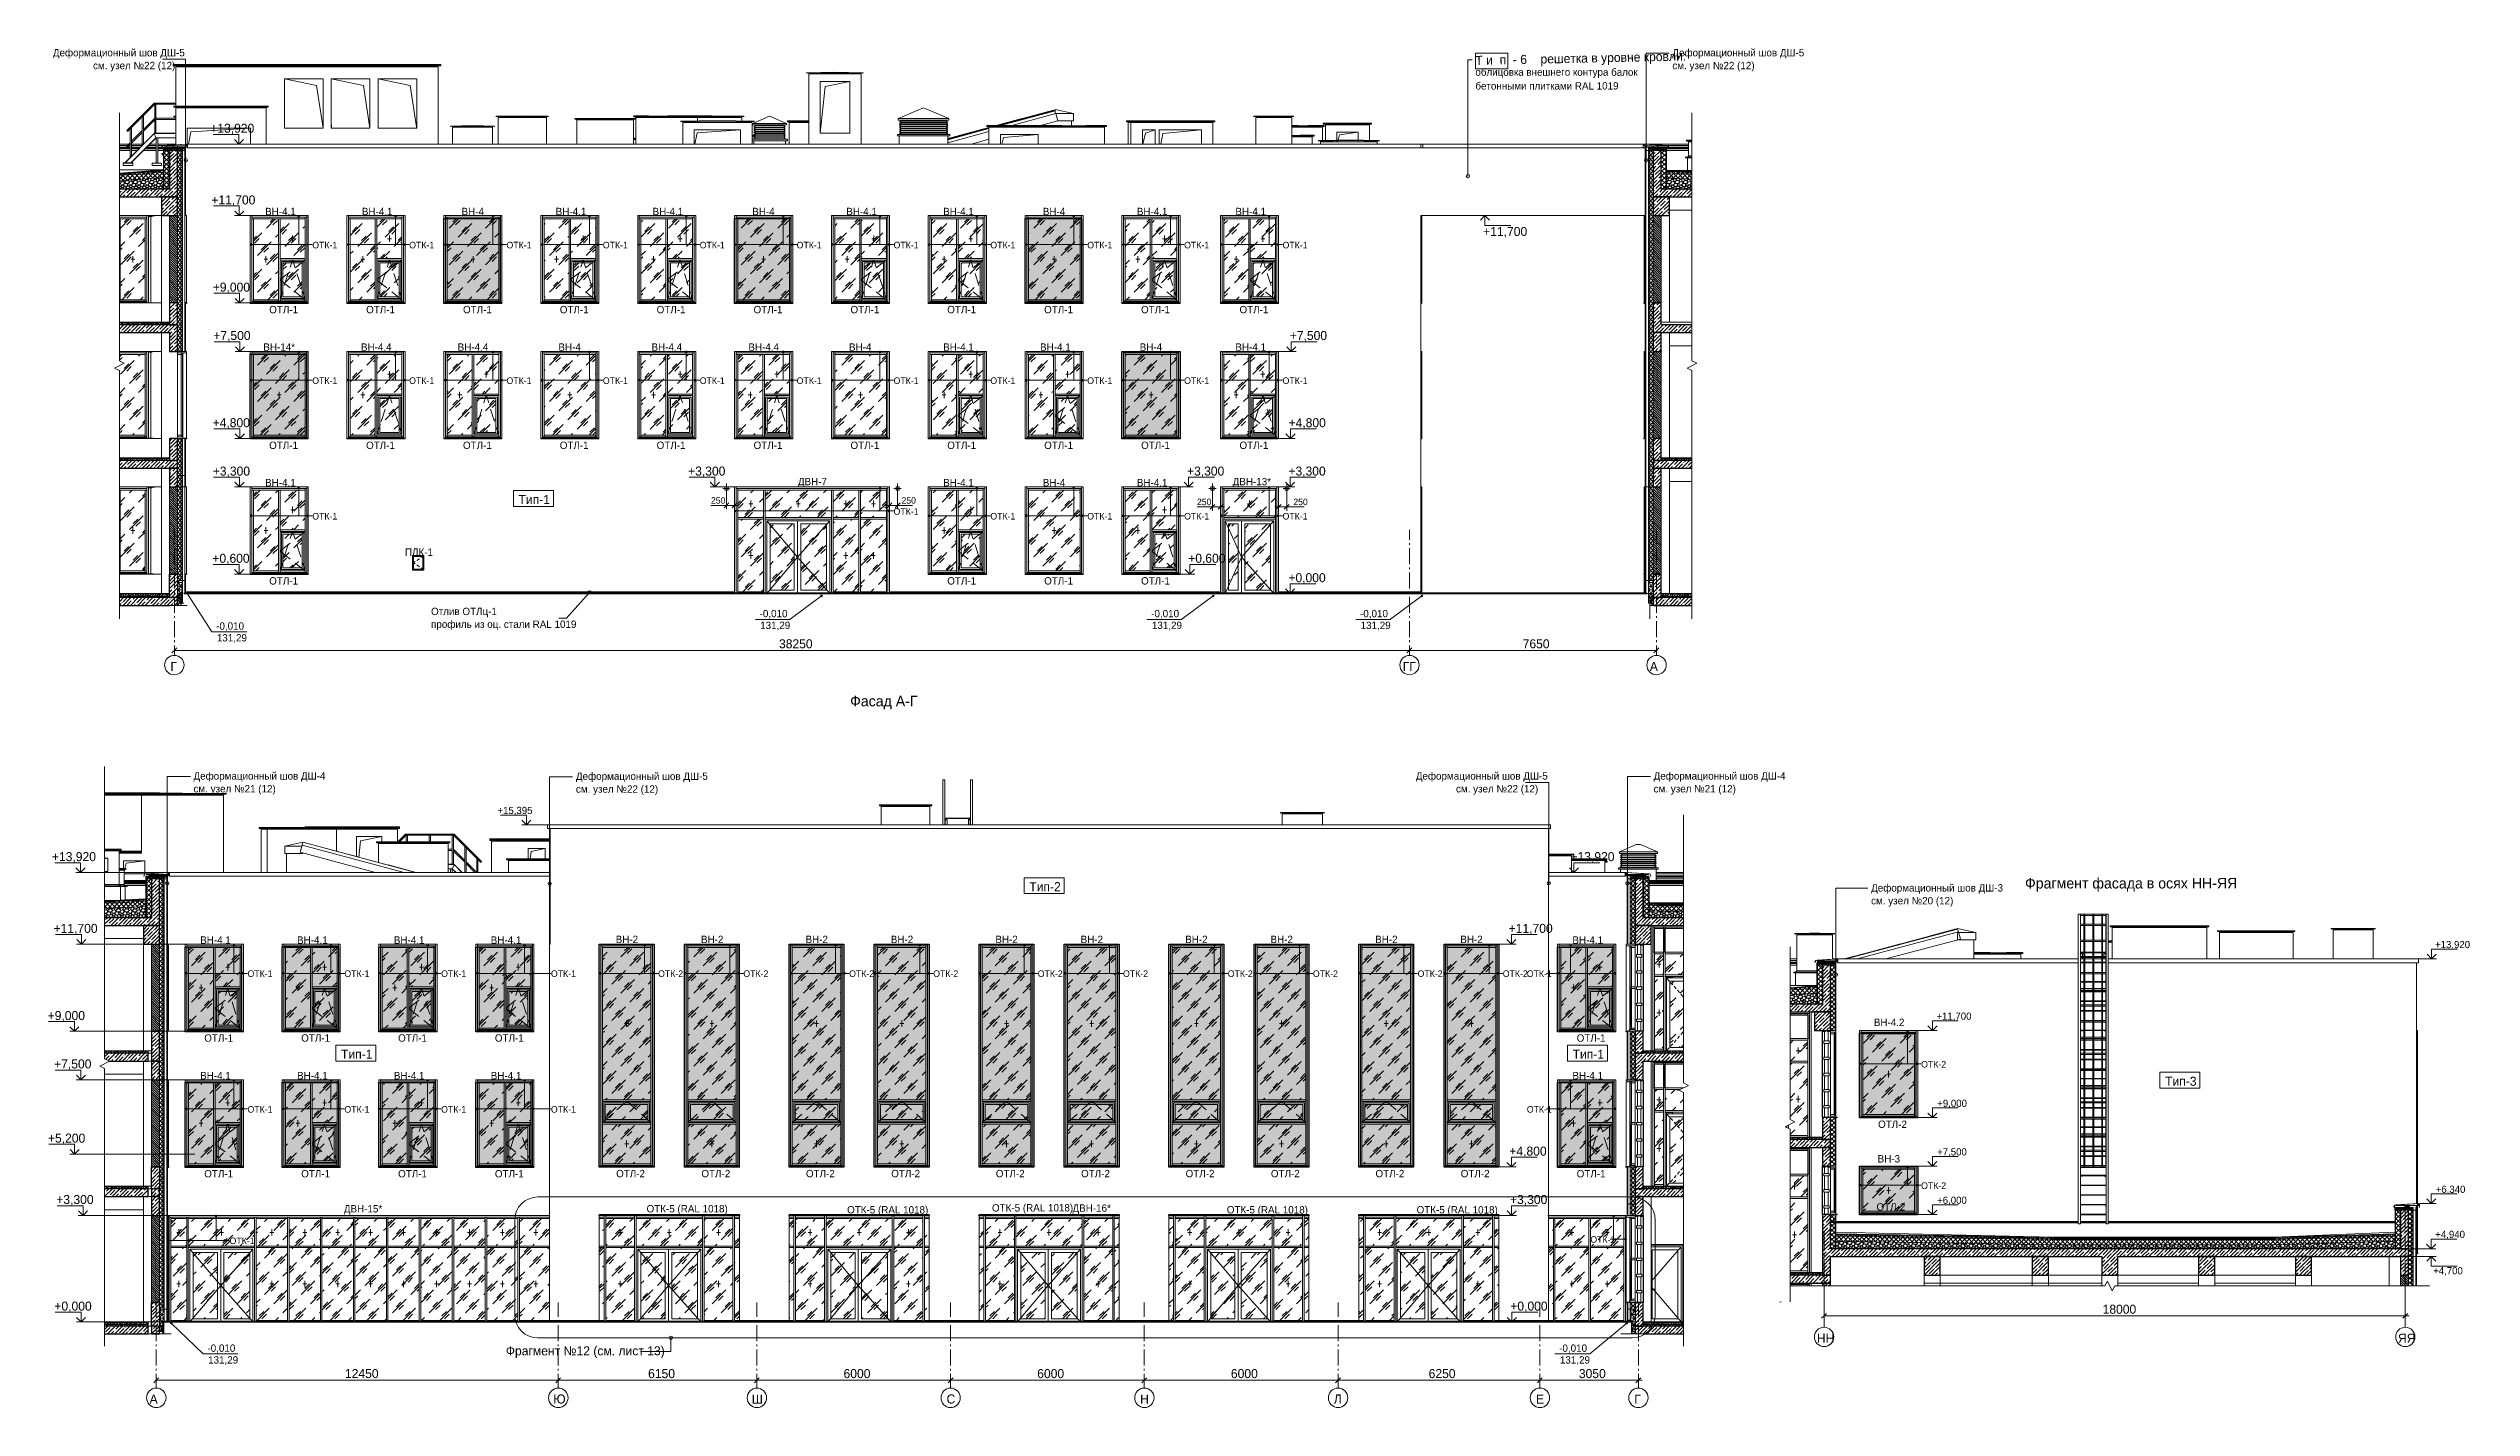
# Model space of a CAD drawing. Header units: millimetres. Extents: x 2294 to 908349, y -83289 to 219220.
# Drawn here: x 332017 to 409515, y -63473 to -20001 of the extents above; entities that cross this region are included whole.
import ezdxf

# ---------------------------------------------------------------- set-up
doc = ezdxf.new("R2010")
doc.units = ezdxf.units.MM
doc.layers.add('PDF _Геометрия', color=7, linetype='Continuous')
doc.layers.add('PDF _Текст', color=7, linetype='Continuous')

msp = doc.modelspace()

# ---------------------------------------------------------------- texts
at = {"layer": 'PDF _Текст', "attachment_point": 4, "style": ''}
for s, insert, char_height in [('Деформационный шов ДШ-5', (332157, -20171.4), 235.287), ('Деформационный шов ДШ-5', (383954.6, -20171.4), 235.287), ('см. узел №22 (12)', (333442.2, -20582.3), 235.287), ('облицовка внешнего контура балок', (377655.3, -20792.4), 234.458), ('см. узел №22 (12)', (383954.6, -20582.3), 235.287), ('бетонными плитками RAL 1019', (377655.3, -21199), 234.458), ('+13,920', (337192.9, -22578.3), 288.74), ('+11,700', (337227.9, -24873.3), 288.74), ('ВН-4.1', (338945.9, -25216), 235.29), ('ВН-4.1', (342040.7, -25216), 235.29), ('ВН-4', (345227.7, -25216), 235.29), ('ВН-4.1', (348239.6, -25216), 235.29), ('ВН-4.1', (351338.9, -25216), 235.29), ('ВН-4', (354525.8, -25216), 235.29), ('ВН-4.1', (357533.4, -25216), 235.29), ('ВН-4.1', (360632.6, -25216), 235.29), ('ВН-4', (363819.6, -25216), 235.29), ('ВН-4.1', (366827.2, -25216), 235.29), ('ВН-4.1', (369979, -25216), 235.29), ('ОТК-1', (340454, -26292), 209.3), ('ОТК-1', (343553.4, -26292), 209.3), ('ОТК-1', (346665.9, -26292), 209.3), ('ОТК-1', (349747.8, -26292), 209.3), ('ОТК-1', (352847.2, -26292), 209.3), ('ОТК-1', (355946.5, -26292), 209.3), ('ОТК-1', (359045.9, -26292), 209.3), ('ОТК-1', (362140.9, -26292), 209.3), ('ОТК-1', (365240.3, -26292), 209.3), ('ОТК-1', (368339.7, -26292), 209.3), ('ОТК-1', (371487.1, -26292), 209.3), ('+11,700', (377904.5, -25883.1), 288.74), ('+9,000', (337271.6, -27662.3), 288.74), ('ОТЛ-1', (339077, -28354.8), 235.29), ('ОТЛ-1', (342176.2, -28354.8), 235.29), ('ОТЛ-1', (345275.3, -28354.8), 235.29), ('ОТЛ-1', (348370.1, -28354.8), 235.29), ('ОТЛ-1', (351469.3, -28354.8), 235.29), ('ОТЛ-1', (354568.4, -28354.8), 235.29), ('ОТЛ-1', (357667.6, -28354.8), 235.29), ('ОТЛ-1', (360762.4, -28354.8), 235.29), ('ОТЛ-1', (363861.6, -28354.8), 235.29), ('ОТЛ-1', (366960.7, -28354.8), 235.29), ('ОТЛ-1', (370110.1, -28354.8), 235.29), ('+7,500', (337289.1, -29209.8), 288.74), ('ВН-14*', (338889, -29552.5), 235.29), ('ВН-4.4', (342010.3, -29552.5), 235.29), ('ВН-4.4', (345105.2, -29552.5), 235.29), ('ВН-4', (348327, -29552.5), 235.29), ('ВН-4.4', (351304, -29552.5), 235.29), ('ВН-4.4', (354403.3, -29552.5), 235.29), ('ВН-4', (357620.8, -29552.5), 235.29), ('ВН-4.1', (360632.8, -29552.5), 235.29), ('ВН-4.1', (363732, -29552.5), 235.29), ('ВН-4', (366918.9, -29552.5), 235.29), ('ВН-4.1', (369979, -29552.5), 235.29), ('+7,500', (371718.8, -29209.8), 288.74), ('ОТК-1', (340454, -30628.5), 209.3), ('ОТК-1', (343553.4, -30628.5), 209.3), ('ОТК-1', (346665.9, -30628.5), 209.3), ('ОТК-1', (349747.8, -30628.5), 209.3), ('ОТК-1', (352847.2, -30628.5), 209.3), ('ОТК-1', (355946.5, -30628.5), 209.3), ('ОТК-1', (359045.9, -30628.5), 209.3), ('ОТК-1', (362140.9, -30628.5), 209.3), ('ОТК-1', (365240.3, -30628.5), 209.3), ('ОТК-1', (368339.7, -30628.5), 209.3), ('ОТК-1', (371487.1, -30628.5), 209.3), ('+4,800', (337267.2, -31998.8), 288.74), ('+4,800', (371679.5, -31998.8), 288.74), ('ОТЛ-1', (339075.1, -32695.6), 235.29), ('ОТЛ-1', (342174.7, -32695.6), 235.29), ('ОТЛ-1', (345274.3, -32695.6), 235.29), ('ОТЛ-1', (348369.5, -32695.6), 235.29), ('ОТЛ-1', (351469.1, -32695.6), 235.29), ('ОТЛ-1', (354568.7, -32695.6), 235.29), ('ОТЛ-1', (357668.3, -32695.6), 235.29), ('ОТЛ-1', (360763.5, -32695.6), 235.29), ('ОТЛ-1', (363863, -32695.6), 235.29), ('ОТЛ-1', (366962.6, -32695.6), 235.29), ('ОТЛ-1', (370110.1, -32695.6), 235.29), ('+3,300', (337271.6, -33546.3), 288.74), ('ВН-4.1', (338945.7, -33889), 235.29), ('+3,300', (352475.6, -33546.3), 288.74), ('ДВН-7', (355985.9, -33889), 235.29), ('ВН-4.1', (360632.8, -33889), 235.29), ('ВН-4', (363819.6, -33889), 235.29), ('ВН-4.1', (366827.1, -33889), 235.29), ('+3,300', (368431.5, -33546.3), 288.74), ('ДВН-13*', (369891.5, -33889), 235.29), ('+3,300', (371675.1, -33546.3), 288.74), ('ОТК-1', (340454, -34965), 209.3), ('Тип-1', (347050.6, -34429.1), 289.45), ('250', (353205.6, -34458.8), 206.97), ('ОТК-1', (359045.9, -34812), 209.3), ('250', (359299.5, -34458.8), 206.97), ('ОТК-1', (362140.9, -34965), 209.3), ('ОТК-1', (365240.3, -34965), 209.3), ('ОТК-1', (368339.7, -34965), 209.3), ('250', (368750.6, -34506.9), 206.97), ('ОТК-1', (371487.1, -34965), 209.3), ('250', (371832.5, -34506.9), 206.97), ('+0,600', (337258.5, -36335.3), 288.74), ('ПЛК-1', (343417.9, -36114.1), 235.29), ('+0,600', (368470.8, -36335.3), 288.74), ('ОТЛ-1', (339077, -37032.1), 235.29), ('ОТЛ-1', (360763.6, -37032.1), 235.29), ('ОТЛ-1', (363862.8, -37032.1), 235.29), ('ОТЛ-1', (366962, -37032.1), 235.29), ('+0,000', (371675.1, -36956.1), 288.74), ('Отлив ОТЛц-1', (344252.8, -38041.9), 235.287), ('-0,010', (354761.9, -38098.8), 235.29), ('-0,010', (367286.1, -38098.8), 235.29), ('-0,010', (373965.8, -38098.8), 235.29), ('-0,010', (337380.9, -38496.6), 235.29), ('131,29', (337402.7, -38872.5), 235.29), ('профиль из оц. стали RAL 1019', (344252.8, -38452.9), 235.287), ('131,29', (354779.3, -38474.7), 235.29), ('131,29', (367308, -38474.7), 235.29), ('131,29', (373983.2, -38474.7), 235.29), ('38250', (355382.6, -39045.6), 288.74), ('7650', (379167.8, -39045.6), 288.74), ('Г', (335916.4, -39766.7), 289.5), ('ГГ', (375334, -39766.7), 289.45), ('А', (383233.3, -39766.7), 289.5), ('Фасад А-Г', (357655.8, -40925.2), 337.88), ('Деформационный шов ДШ-4', (336655.2, -43305.2), 235.287), ('Деформационный шов ДШ-5', (348886.6, -43314), 235.287), ('Деформационный шов ДШ-5', (375749.3, -43305.2), 235.287), ('Деформационный шов ДШ-4', (383355.7, -43305.2), 235.287), ('см. узел №21 (12)', (336655.2, -43716.1), 235.287), ('см. узел №22 (12)', (348886.6, -43724.9), 235.287), ('см. узел №22 (12)', (377034.5, -43716.1), 235.287), ('см. узел №21 (12)', (383355.7, -43716.1), 235.287), ('+15,395', (346377.4, -44395.6), 229.97), ('+13,920', (332126.4, -45878), 289.45), ('+13,920', (380693.5, -45878), 289.45), ('Тип-2', (363386.8, -46813.5), 289.45), ('Деформационный шов ДШ-3', (390311.3, -46885.7), 235.287), ('см. узел №20 (12)', (390311.3, -47296.6), 235.287), ('Фрагмент фасада в осях НН-ЯЯ', (395233.6, -46752.6), 337.88), ('+11,700', (332178.8, -48173), 289.45), ('+11,700', (378717.6, -48173), 289.45), ('ВН-4.1', (336869.4, -48520.4), 235.29), ('ВН-4.1', (339968.7, -48520.4), 235.29), ('ВН-4.1', (343063.6, -48520.4), 235.29), ('ВН-4.1', (346162.8, -48520.4), 235.29), ('ВН-2', (350158.7, -48498.5), 235.29), ('ВН-2', (352886.3, -48498.5), 235.29), ('ВН-2', (356230.2, -48498.5), 235.29), ('ВН-2', (358957.8, -48498.5), 235.29), ('ВН-2', (362301.8, -48498.5), 235.29), ('ВН-2', (365029.4, -48498.5), 235.29), ('ВН-2', (368373.4, -48498.5), 235.29), ('ВН-2', (371101, -48498.5), 235.29), ('ВН-2', (374449.3, -48498.5), 235.29), ('ВН-2', (377172.5, -48498.5), 235.29), ('ВН-4.1', (380759, -48520.4), 235.29), ('+13,920', (408348, -48684.3), 229.97), ('ОТК-1', (338381.9, -49596.4), 209.3), ('ОТК-1', (341481.3, -49596.4), 209.3), ('ОТК-1', (344576.3, -49596.4), 209.3), ('?', (346517.3, -49718.2), 235.3), ('ОТК-1', (348086.6, -49596.4), 209.3), ('ОТК-2', (351513.9, -49596.4), 209.3), ('ОТК-2', (354241.7, -49596.4), 209.3), ('ОТК-2', (357625.2, -49596.4), 209.3), ('ОТК-2', (360313.6, -49596.4), 209.3), ('ОТК-2', (363657.8, -49596.4), 209.3), ('ОТК-2', (366385.6, -49596.4), 209.3), ('ОТК-2', (369734.2, -49596.4), 209.3), ('ОТК-2', (372457.6, -49596.4), 209.3), ('ОТК-2', (375806.1, -49596.4), 209.3), ('ОТК-2', (378529.6, -49596.4), 209.3), ('ОТК-1', (379299, -49596.4), 209.3), ('+9,000', (331990.8, -50962), 289.45), ('ВН-4.2', (390398.7, -51152.3), 235.29), ('+11,700', (392400.9, -50975), 229.97), ('ОТЛ-1', (337000.5, -51654.7), 235.29), ('ОТЛ-1', (340099.7, -51654.7), 235.29), ('ОТЛ-1', (343198.9, -51654.7), 235.29), ('ОТЛ-1', (346294.3, -51654.7), 235.29), ('ОТЛ-1', (380894.5, -51654.7), 235.29), ('+7,500', (332196.3, -52509.5), 289.45), ('Тип-1', (341372, -52172.9), 289.45), ('Тип-1', (380763.4, -52172.9), 289.45), ('ОТК-2', (391911.2, -52494.9), 209.3), ('ВН-4.1', (336869.1, -52856.9), 235.29), ('ВН-4.1', (339968.6, -52856.9), 235.29), ('ВН-4.1', (343063.7, -52856.9), 235.29), ('ВН-4.1', (346163.2, -52856.9), 235.29), ('ВН-4.1', (380759, -52856.9), 235.29), ('Тип-3', (399714.3, -53038.7), 289.45), ('ОТК-1', (338381.9, -53937.2), 209.3), ('ОТК-1', (341481.3, -53937.2), 209.3), ('ОТК-1', (344576.3, -53937.2), 209.3), ('ОТК-1', (348086.6, -53937.2), 209.3), ('ОТК-1', (379299, -53937.2), 209.3), ('+9,000', (392427.1, -53764), 229.97), ('+5,200', (331999.6, -54883.3), 289.45), ('ОТЛ-2', (390534.2, -54413.4), 235.29), ('+4,800', (378739.4, -55298.5), 289.45), ('ВН-3', (390521.1, -55519.4), 235.29), ('+7,500', (392422.7, -55315.8), 229.97), ('ОТЛ-1', (336999.9, -55995.6), 235.29), ('ОТЛ-1', (340099.5, -55995.6), 235.29), ('ОТЛ-1', (343199.1, -55995.6), 235.29), ('ОТЛ-1', (346294.3, -55995.6), 235.29), ('ОТЛ-2', (350171.8, -55991.2), 235.29), ('ОТЛ-2', (352899.4, -55991.2), 235.29), ('ОТЛ-2', (356243.4, -55991.2), 235.29), ('ОТЛ-2', (358971.1, -55991.2), 235.29), ('ОТЛ-2', (362315.1, -55991.2), 235.29), ('ОТЛ-2', (365042.7, -55991.2), 235.29), ('ОТЛ-2', (368386.8, -55991.2), 235.29), ('ОТЛ-2', (371114.4, -55991.2), 235.29), ('ОТЛ-2', (374458.5, -55991.2), 235.29), ('ОТЛ-2', (377186.1, -55991.2), 235.29), ('ОТЛ-1', (380894.5, -55995.6), 235.29), ('ОТК-2', (391911.2, -56376.8), 209.3), ('+6,340', (408369.9, -56513.6), 229.97), ('+3,300', (332266.2, -56846.1), 289.45), ('ДВН-15*', (341463.9, -57149.7), 235.29), ('ДВН-16*', (364768.2, -57127.8), 235.29), ('+3,300', (378761.3, -56846.1), 289.45), ('ОТЛ-2', (390481.8, -57058.1), 235.29), ('+6,000', (392422.7, -56863.3), 229.97), ('ОТК-1', (337809.3, -58142.6), 209.3), ('ОТК-1', (381331.7, -58098.9), 209.3), ('+4,940', (408356.7, -57956.2), 229.97), ('+4,700', (408286.8, -59119), 229.97), ('+0,000', (332205, -60255.8), 289.45), ('+0,000', (378770, -60255.8), 289.45), ('18000', (397716.6, -60330.6), 288.74), ('НН', (388575.8, -61257.1), 289.45), ('ЯЯ', (407163.3, -61257.1), 289.45), ('-0,010', (337101.1, -61595.5), 235.29), ('131,29', (337123, -61971.4), 235.29), ('Фрагмент №12 (см. лист 13)', (346644, -61702.8), 289.45), ('-0,010', (380335, -61595.5), 235.29), ('131,29', (380356.9, -61971.4), 235.29), ('12450', (341498.8, -62389.1), 289.45), ('6150', (351194.7, -62389.1), 289.45), ('6000', (357445.9, -62389.1), 289.45), ('6000', (363640.3, -62389.1), 289.45), ('6000', (369834.7, -62389.1), 289.45), ('6250', (376160.2, -62389.1), 289.45), ('3050', (380964.5, -62389.1), 289.45), ('А', (335252, -63202.4), 288.7), ('Ю', (348165.3, -63202.2), 289.5), ('Ш', (354512.7, -63202.2), 289.5), ('С', (360742, -63202.2), 289.5), ('Н', (366932.1, -63202.2), 289.5), ('Л', (373126.4, -63202.2), 289.5), ('Е', (379591.9, -63202.2), 289.5), ('Г', (382739.3, -63202.2), 289.5)]:
    msp.add_mtext(s, dxfattribs=dict(at, insert=insert, char_height=char_height))
for s, insert, char_height, rotation in [('Т и  п  - 6    решетка в уровне кровли:', (377655.3, -20428.2), 289.45, 1.219996), ('ОТК-5 (RAL 1018)', (351146.7, -57149.6), 235.287, 359.999012), ('ОТК-5 (RAL 1018)', (357559.6, -57180.2), 235.287, 359.879418), ('ОТК-5 (RAL 1018)', (362193.4, -57123.4), 235.287, 0.12065), ('ОТК-5 (RAL 1018)', (369703.6, -57180.2), 235.287, 359.876582), ('ОТК-5 (RAL 1018)', (375775.4, -57180.2), 235.287, 359.874173)]:
    msp.add_mtext(s, dxfattribs=dict(at, insert=insert, char_height=char_height, rotation=rotation))

# ---------------------------------------------------------------- hatches: boundary and pattern name
at = {"transparency": 33554551}
h = msp.add_hatch(color=3, dxfattribs=at)
h.dxf.hatch_style = 1
h.paths.add_polyline_path([(344664.2, -25442.1), (346463.3, -25442.1), (346463.3, -28155.5), (344664.2, -28155.5)])
h = msp.add_hatch(color=3, dxfattribs=at)
h.dxf.hatch_style = 1
h.paths.add_polyline_path([(353958.2, -25442.1), (355757.2, -25442.1), (355757.2, -28155.5), (353958.2, -28155.5)])
h = msp.add_hatch(color=3, dxfattribs=at)
h.dxf.hatch_style = 1
h.paths.add_polyline_path([(363256.5, -25442.1), (365055.6, -25442.1), (365055.6, -28155.5), (363256.5, -28155.5)])
h = msp.add_hatch(color=3, dxfattribs=at)
h.dxf.hatch_style = 1
h.paths.add_polyline_path([(338469.7, -29778.7), (340268.8, -29778.7), (340268.8, -32492.1), (338469.7, -32492.1)])
h = msp.add_hatch(color=3, dxfattribs=at)
h.dxf.hatch_style = 1
h.paths.add_polyline_path([(366351.6, -29689.9), (368213.9, -29689.9), (368213.9, -32492.1), (366351.6, -32492.1)])
h = msp.add_hatch(color=3, dxfattribs=at)
h.dxf.hatch_style = 1
h.paths.add_polyline_path([(336393.2, -48742.6), (338192.3, -48742.6), (338192.3, -51456), (336393.2, -51456)])
h = msp.add_hatch(color=3, dxfattribs=at)
h.dxf.hatch_style = 1
h.paths.add_polyline_path([(339492.7, -48738.3), (341291.7, -48738.3), (341291.7, -51451.6), (339492.7, -51451.6)])
h = msp.add_hatch(color=3, dxfattribs=at)
h.dxf.hatch_style = 1
h.paths.add_polyline_path([(342587.7, -48742.6), (344386.8, -48742.6), (344386.8, -51456), (342587.7, -51456)])
h = msp.add_hatch(color=3, dxfattribs=at)
h.dxf.hatch_style = 1
h.paths.add_polyline_path([(345687.2, -48742.6), (347486.2, -48742.6), (347486.2, -51456), (345687.2, -51456)])
h = msp.add_hatch(color=3, dxfattribs=at)
h.dxf.hatch_style = 1
h.paths.add_polyline_path([(349634.7, -48649.5), (351387.7, -48649.5), (351387.7, -55783.9), (349634.7, -55783.9)])
h = msp.add_hatch(color=3, dxfattribs=at)
h.dxf.hatch_style = 1
h.paths.add_polyline_path([(352358.2, -48649.5), (354111.2, -48649.5), (354111.2, -55783.9), (352358.2, -55783.9)])
h = msp.add_hatch(color=3, dxfattribs=at)
h.dxf.hatch_style = 1
h.paths.add_polyline_path([(355706.8, -48649.5), (357459.8, -48649.5), (357459.8, -55783.9), (355706.8, -55783.9)])
h = msp.add_hatch(color=3, dxfattribs=at)
h.dxf.hatch_style = 1
h.paths.add_polyline_path([(358430.3, -48649.5), (360183.3, -48649.5), (360183.3, -55783.9), (358430.3, -55783.9)])
h = msp.add_hatch(color=3, dxfattribs=at)
h.dxf.hatch_style = 1
h.paths.add_polyline_path([(361778.9, -48649.5), (363531.9, -48649.5), (363531.9, -55783.9), (361778.9, -55783.9)])
h = msp.add_hatch(color=3, dxfattribs=at)
h.dxf.hatch_style = 1
h.paths.add_polyline_path([(364506.8, -48649.5), (366259.8, -48649.5), (366259.8, -55783.9), (364506.8, -55783.9)])
h = msp.add_hatch(color=3, dxfattribs=at)
h.dxf.hatch_style = 1
h.paths.add_polyline_path([(367851.1, -48649.5), (369604.1, -48649.5), (369604.1, -55783.9), (367851.1, -55783.9)])
h = msp.add_hatch(color=3, dxfattribs=at)
h.dxf.hatch_style = 1
h.paths.add_polyline_path([(370578.9, -48649.5), (372331.9, -48649.5), (372331.9, -55783.9), (370578.9, -55783.9)])
h = msp.add_hatch(color=3, dxfattribs=at)
h.dxf.hatch_style = 1
h.paths.add_polyline_path([(373923.2, -48649.5), (375676.2, -48649.5), (375676.2, -55783.9), (373923.2, -55783.9)])
h = msp.add_hatch(color=3, dxfattribs=at)
h.dxf.hatch_style = 1
h.paths.add_polyline_path([(376651, -48649.5), (378404, -48649.5), (378404, -55783.9), (376651, -55783.9)])
h = msp.add_hatch(color=3, dxfattribs=at)
h.dxf.hatch_style = 1
h.paths.add_polyline_path([(380283.8, -48742.6), (382082.9, -48742.6), (382082.9, -51456), (380283.8, -51456)])
h = msp.add_hatch(color=3, dxfattribs=at)
h.dxf.hatch_style = 1
h.paths.add_polyline_path([(389939.9, -51496.3), (391738.9, -51496.3), (391738.9, -54209.7), (389939.9, -54209.7)])
h = msp.add_hatch(color=3, dxfattribs=at)
h.dxf.hatch_style = 1
h.paths.add_polyline_path([(336393.2, -53079.2), (338192.3, -53079.2), (338192.3, -55792.6), (336393.2, -55792.6)])
h = msp.add_hatch(color=3, dxfattribs=at)
h.dxf.hatch_style = 1
h.paths.add_polyline_path([(339492.7, -53079.2), (341291.7, -53079.2), (341291.7, -55792.6), (339492.7, -55792.6)])
h = msp.add_hatch(color=3, dxfattribs=at)
h.dxf.hatch_style = 1
h.paths.add_polyline_path([(342587.7, -53079.2), (344386.8, -53079.2), (344386.8, -55792.6), (342587.7, -55792.6)])
h = msp.add_hatch(color=3, dxfattribs=at)
h.dxf.hatch_style = 1
h.paths.add_polyline_path([(345687.2, -53079.2), (347486.2, -53079.2), (347486.2, -55792.6), (345687.2, -55792.6)])
h = msp.add_hatch(color=3, dxfattribs=at)
h.dxf.hatch_style = 1
h.paths.add_polyline_path([(380283.8, -53079.2), (382082.9, -53079.2), (382082.9, -55792.6), (380283.8, -55792.6)])
h = msp.add_hatch(color=3, dxfattribs=at)
h.dxf.hatch_style = 1
h.paths.add_polyline_path([(389939.9, -55752.9), (391802.2, -55752.9), (391802.2, -57309.2), (389939.9, -57309.2)])

# ---------------------------------------------------------------- linework, layer by layer
for points in [[(344664.2, -25442.1), (346463.3, -25442.1), (346463.3, -28155.5), (344664.2, -28155.5)], [(353958.2, -25442.1), (355757.2, -25442.1), (355757.2, -28155.5), (353958.2, -28155.5)], [(363256.5, -25442.1), (365055.6, -25442.1), (365055.6, -28155.5), (363256.5, -28155.5)], [(338469.7, -29778.7), (340268.8, -29778.7), (340268.8, -32492.1), (338469.7, -32492.1)], [(366351.6, -29689.9), (368213.9, -29689.9), (368213.9, -32492.1), (366351.6, -32492.1)], [(336393.2, -48742.6), (338192.3, -48742.6), (338192.3, -51456), (336393.2, -51456)], [(339492.7, -48738.3), (341291.7, -48738.3), (341291.7, -51451.6), (339492.7, -51451.6)], [(342587.7, -48742.6), (344386.8, -48742.6), (344386.8, -51456), (342587.7, -51456)], [(345687.2, -48742.6), (347486.2, -48742.6), (347486.2, -51456), (345687.2, -51456)], [(349634.7, -48649.5), (351387.7, -48649.5), (351387.7, -55783.9), (349634.7, -55783.9)], [(352358.2, -48649.5), (354111.2, -48649.5), (354111.2, -55783.9), (352358.2, -55783.9)], [(355706.8, -48649.5), (357459.8, -48649.5), (357459.8, -55783.9), (355706.8, -55783.9)], [(358430.3, -48649.5), (360183.3, -48649.5), (360183.3, -55783.9), (358430.3, -55783.9)], [(361778.9, -48649.5), (363531.9, -48649.5), (363531.9, -55783.9), (361778.9, -55783.9)], [(364506.8, -48649.5), (366259.8, -48649.5), (366259.8, -55783.9), (364506.8, -55783.9)], [(367851.1, -48649.5), (369604.1, -48649.5), (369604.1, -55783.9), (367851.1, -55783.9)], [(370578.9, -48649.5), (372331.9, -48649.5), (372331.9, -55783.9), (370578.9, -55783.9)], [(373923.2, -48649.5), (375676.2, -48649.5), (375676.2, -55783.9), (373923.2, -55783.9)], [(376651, -48649.5), (378404, -48649.5), (378404, -55783.9), (376651, -55783.9)], [(380283.8, -48742.6), (382082.9, -48742.6), (382082.9, -51456), (380283.8, -51456)], [(389939.9, -51496.3), (391738.9, -51496.3), (391738.9, -54209.7), (389939.9, -54209.7)], [(336393.2, -53079.2), (338192.3, -53079.2), (338192.3, -55792.6), (336393.2, -55792.6)], [(339492.7, -53079.2), (341291.7, -53079.2), (341291.7, -55792.6), (339492.7, -55792.6)], [(342587.7, -53079.2), (344386.8, -53079.2), (344386.8, -55792.6), (342587.7, -55792.6)], [(345687.2, -53079.2), (347486.2, -53079.2), (347486.2, -55792.6), (345687.2, -55792.6)], [(380283.8, -53079.2), (382082.9, -53079.2), (382082.9, -55792.6), (380283.8, -55792.6)], [(389939.9, -55752.9), (391802.2, -55752.9), (391802.2, -57309.2), (389939.9, -57309.2)]]:
    msp.add_lwpolyline(points, close=True)
at = {"layer": 'PDF _Геометрия', "lineweight": 9}
for points in [[(336401.9, -23578.5), (336401.9, -20347.9), (335663.2, -20347.9)], [(336008.5, -20535.9), (336008.5, -20557.7), (344563.7, -20557.7), (344563.7, -20527.1)], [(336008.5, -20527.1), (336008.5, -20549)], [(336087.2, -21843), (336087.2, -20584), (344375.7, -20584), (344485, -20584), (344485, -23058.3), (344939.6, -23058.3), (344939.6, -22520.6), (346111.2, -22520.6), (346220.5, -22520.6), (346220.5, -23058.3), (346220.5, -22756.6)], [(337355, -20557.7), (344563.7, -20557.7), (344563.7, -20535.9)], [(359177.8, -22800.3), (359230.3, -22800.3), (359230.3, -23058.3), (358015, -23058.3), (358015, -20815.7), (357905.7, -20815.7), (356332, -20815.7), (356332, -23058.3)], [(377411.7, -24085.6), (377411.7, -20361), (377551.6, -20361)], [(383112.2, -23578.5), (383112.2, -20155.5), (383851, -20155.5)], [(340804.1, -22555.5), (340594.3, -21182.9), (339562.6, -20977.4)], [(341162.6, -22555.5), (342299.2, -22555.5), (342299.2, -20977.4), (341062, -20977.4), (341062, -22455)], [(342299.2, -22555.5), (342093.7, -21182.9), (341062, -20977.4)], [(343798.7, -21226.6), (343798.7, -20977.4), (342557.1, -20977.4), (342557.1, -21226.6)], [(343789.9, -22503.1), (343588.8, -21182.9), (342557.1, -20977.4)], [(342557.1, -21265.9), (342557.1, -21690)], [(343798.7, -21690), (343798.7, -21265.9)], [(356694.8, -22712.9), (356856.5, -21213.5), (357647.8, -21056.1)], [(334286.1, -38240.7), (334286.1, -30302), (334128.7, -30223.3), (334439.1, -30070.3), (334286.1, -29991.6), (334286.1, -22057.2)], [(335055.5, -23058.3), (335055.5, -22144.6), (335051.1, -22149), (335046.8, -22153.4), (335020.5, -22179.6), (335020.5, -22184), (335016.2, -22184), (335016.2, -22188.3), (335011.8, -22188.3), (335011.8, -23097.6)], [(335453.3, -22717.3), (335453.3, -21786.1), (335448.9, -21786.1), (335444.6, -21786.1), (335422.7, -21786.1), (335418.3, -21786.1), (335414, -21786.1), (335409.6, -21786.1), (335409.6, -21781.8), (335409.6, -21777.4), (335400.9, -21755.5), (335396.5, -21751.2), (335396.5, -21746.8), (336087.2, -21746.8)], [(336087.2, -21786.1), (335414, -21786.1), (335414, -22717.3)], [(336087.2, -22232), (335453.3, -22232), (335453.3, -22236.4), (335453.3, -22240.8), (335453.3, -22262.6), (335453.3, -22267), (335453.3, -22271.4), (336087.2, -22271.4)], [(336026, -21860.5), (339042.4, -21860.5), (339042.4, -21882.3), (336026, -21882.3), (336026, -21860.5), (336026, -21843), (339042.4, -21843), (339042.4, -21860.5)], [(336087.2, -22162.1), (336026, -22162.1), (336026, -22179.6), (336087.2, -22179.6)], [(336087.2, -22188.3), (336026, -22188.3), (336026, -22179.6)], [(336087.2, -21882.3), (336087.2, -21982.9)], [(336087.2, -23080.1), (336087.2, -21899.8), (336196.5, -21899.8), (338981.2, -21899.8), (338981.2, -23058.3)], [(336091.6, -21899.8), (338972.4, -21899.8)], [(342557.1, -21729.3), (342557.1, -22153.4)], [(342557.1, -22197.1), (342557.1, -22455)], [(343798.7, -22153.4), (343798.7, -21729.3)], [(343798.7, -22455), (343798.7, -22197.1)], [(346220.5, -23058.3), (346395.4, -23058.3), (346395.4, -22210.2), (347833.6, -22210.2), (347942.9, -22210.2), (347942.9, -23058.3), (347942.9, -22446.2)], [(347942.9, -23058.3), (348913.4, -23058.3), (348913.4, -22288.9), (350622.7, -22288.9), (350732, -22288.9), (350732, -23058.3)], [(348852.2, -22258.3), (348852.2, -22267), (348852.2, -22245.2), (350793.2, -22245.2), (350793.2, -22236.4), (350364.8, -22236.4), (350364.8, -22240.8), (350006.3, -22240.8), (350006.3, -22236.4), (348852.2, -22236.4), (348852.2, -22245.2)], [(348852.2, -22267), (350793.2, -22267), (348852.2, -22267)], [(350006.3, -22240.8), (350364.8, -22240.8)], [(353276.2, -22179.6), (353486.1, -22179.6), (352716.7, -22188.3), (352716.7, -22170.8), (350740.7, -22170.8), (350740.7, -22157.7), (351204.1, -22157.7), (351204.1, -22162.1), (351820.5, -22162.1), (351820.5, -22157.7), (352721, -22157.7), (352922.1, -22153.4), (352721, -22157.7), (352922.1, -22153.4), (353302.5, -22162.1), (352922.1, -22153.4), (353232.5, -22157.7)], [(350740.7, -22170.8), (350740.7, -22188.3), (351951.6, -22188.3)], [(353892.6, -22184), (353892.6, -22188.3), (350740.7, -22188.3), (350740.7, -22179.6)], [(350793.2, -22245.2), (350793.2, -22267), (350793.2, -22258.3)], [(353722.1, -22210.2), (350911.2, -22210.2), (350806.3, -22210.2), (350806.3, -23058.3)], [(351204.1, -22162.1), (351820.5, -22162.1)], [(352301.4, -23058.3), (352301.4, -22367.6), (354412.8, -22367.6), (354522.1, -22367.6), (354522.1, -23058.3), (354522.1, -22603.6)], [(352716.7, -22170.8), (353486.1, -22157.7), (353276.2, -22162.1)], [(352777.9, -22315.1), (352777.9, -22210.2), (354085, -22210.2), (354194.3, -22210.2), (354194.3, -22319.5)], [(352777.9, -22337), (352777.9, -22367.6)], [(353691.5, -22162.1), (353486.1, -22157.7), (354255.5, -22170.8), (354255.5, -22188.3), (353486.1, -22179.6), (353691.5, -22179.6)], [(354194.3, -22337), (354194.3, -22367.6)], [(354570.2, -22446.2), (354539.6, -22446.2), (354539.6, -22398.2), (355081.7, -22166.5), (355623.8, -22398.2), (355623.8, -22446.2), (355588.8, -22446.2)], [(355623.8, -22398.2), (355081.7, -22166.5), (354539.6, -22398.2)], [(355532, -22468.1), (355580, -22520.6), (355532, -22468.1), (354631.4, -22468.1), (354579, -22520.6)], [(354832.5, -22468.1), (354832.5, -22446.2)], [(354924.3, -22446.2), (354924.3, -22468.1)], [(355239.1, -22468.1), (355239.1, -22446.2)], [(355330.9, -22446.2), (355330.9, -22468.1)], [(355641.2, -22953.4), (355584.4, -22953.4), (355584.4, -23058.3), (355711.2, -23058.3), (355711.2, -22367.6), (356332, -22367.6)], [(355650, -22323.8), (355650, -22315.1), (356078.4, -22315.1), (356078.4, -22319.5), (356332, -22319.5), (356078.4, -22319.5)], [(355650, -22332.6), (355650, -22345.7), (355650, -22323.8), (356332, -22323.8)], [(355650, -22345.7), (356332, -22345.7), (355650, -22345.7)], [(359230.3, -22293.2), (359195.3, -22293.2), (359195.3, -22240.8), (360008.4, -21895.4), (360817.2, -22240.8), (360817.2, -22293.2), (360782.2, -22293.2)], [(360817.2, -22240.8), (360008.4, -21895.4), (359195.3, -22240.8)], [(360777.8, -22363.2), (360725.4, -22315.1), (359287.1, -22315.1), (359239.1, -22363.2)], [(360777.8, -22424.4), (360725.4, -22376.3), (359287.1, -22376.3), (359239.1, -22424.4)], [(360777.8, -22490), (360725.4, -22437.5), (359287.1, -22437.5), (359239.1, -22490)], [(359488.2, -22315.1), (359488.2, -22293.2)], [(359488.2, -22376.3), (359488.2, -22363.2)], [(359488.2, -22437.5), (359488.2, -22428.8)], [(359580, -22293.2), (359580, -22315.1)], [(359580, -22363.2), (359580, -22376.3)], [(359580, -22428.8), (359580, -22437.5)], [(360432.5, -22315.1), (360432.5, -22293.2)], [(360432.5, -22376.3), (360432.5, -22363.2)], [(360432.5, -22437.5), (360432.5, -22428.8)], [(360524.3, -22293.2), (360524.3, -22315.1)], [(360524.3, -22363.2), (360524.3, -22376.3)], [(360524.3, -22428.8), (360524.3, -22437.5)], [(362032.5, -22485.6), (362032.5, -22498.7), (362032.5, -22481.2), (365853.2, -22481.2), (365853.2, -22463.7), (365197.5, -22463.7), (365197.5, -22472.5), (364423.7, -22472.5), (364423.7, -22463.7), (362032.5, -22463.7), (362032.5, -22481.2)], [(368799.7, -22367.6), (366552.7, -22367.6), (366552.7, -23058.3), (365792, -23058.3), (365792, -22520.6), (365682.8, -22520.6), (362093.7, -22520.6), (362093.7, -23058.3)], [(362325.4, -22463.7), (363147.2, -22245.2), (363147.2, -22253.9)], [(362356, -22463.7), (363160.4, -22249.5), (364152.7, -21982.9), (364161.4, -22000.3), (364161.4, -22009.1)], [(362469.6, -22463.7), (364218.3, -21996), (362469.6, -22463.7), (364218.3, -21996), (362465.3, -22463.7)], [(362823.7, -22463.7), (364240.1, -22083.4), (364301.3, -22315.1), (363741.8, -22463.7)], [(363177.8, -22245.2), (363173.5, -22236.4), (364161.4, -21974.1), (364165.8, -21978.5)], [(364170.2, -21996), (364170.2, -22009.1), (364170.2, -21996), (364161.4, -22000.3), (364152.7, -21982.9), (364205.2, -21969.7), (364209.5, -21987.2), (364200.8, -21987.2), (364200.8, -22000.3)], [(364218.3, -21952.3), (364218.3, -21952.3)], [(364218.3, -22087.8), (364218.3, -22079), (364218.3, -21956.6), (364799.7, -22079), (364218.3, -21956.6), (364218.3, -21952.3)], [(364218.3, -21956.6), (364218.3, -21952.3), (364218.3, -21956.6)], [(364218.3, -21952.3), (364218.3, -21952.3)], [(364218.3, -21956.6), (364218.3, -21956.6)], [(364218.3, -21956.6), (364218.3, -21956.6)], [(364218.3, -22079), (364799.7, -22079), (364799.7, -22315.1), (364297, -22315.1)], [(364301.3, -22306.4), (364301.3, -22310.7)], [(364423.7, -22472.5), (365197.5, -22472.5)], [(364738.5, -22472.5), (364738.5, -22315.1)], [(364799.7, -22315.1), (364799.7, -22079), (364799.7, -22315.1)], [(366491.5, -22332.6), (366491.5, -22345.7), (366491.5, -22323.8), (366491.5, -22315.1), (366574.6, -22315.1)], [(366491.5, -22323.8), (366574.6, -22323.8), (366574.6, -22345.7), (369324.3, -22345.7), (369324.3, -22323.8)], [(366491.5, -22345.7), (368970.2, -22345.7), (366491.5, -22345.7)], [(366574.6, -22332.6), (366574.6, -22345.7), (369324.3, -22345.7), (369324.3, -22332.6)], [(366635.8, -23058.3), (366635.8, -22367.6), (369153.8, -22367.6), (369258.7, -22367.6), (369258.7, -23058.3), (370635.7, -23058.3), (370635.7, -22210.2), (371671.8, -22210.2), (371781.1, -22210.2), (371781.1, -23058.3), (371781.1, -22603.6)], [(371781.1, -22468.1), (371982.2, -22468.1), (371982.2, -22472.5), (372292.6, -22472.5), (372292.6, -22468.1), (372821.5, -22468.1), (372821.5, -22481.2), (371781.1, -22481.2)], [(371982.2, -22472.5), (372292.6, -22472.5)], [(372790.9, -22411.3), (372790.9, -22424.4), (374329.7, -22424.4), (374329.7, -22402.5)], [(372790.9, -22402.5), (372790.9, -22424.4), (374329.7, -22424.4), (374329.7, -22411.3)], [(372856.5, -22940.2), (372856.5, -22441.9), (374159.2, -22441.9), (374268.5, -22441.9), (374268.5, -22940.2)], [(384581.1, -22057.2), (384581.1, -29991.6), (384734.1, -30070.3), (384423.7, -30223.3), (384581.1, -30302), (384581.1, -38240.7)], [(334587.7, -23058.3), (334286.1, -23058.3)], [(334539.7, -23106.4), (334286.1, -23106.4)], [(334631.5, -23163.2), (334286.1, -23163.2)], [(334631.5, -23171.9), (334286.1, -23171.9), (334631.5, -23171.9)], [(334465.3, -23657.2), (335396.5, -22721.7), (335396.5, -22717.3), (336087.2, -22717.3), (335396.5, -22717.3), (334456.6, -23657.2), (334461, -23657.2)], [(334539.7, -22647.3), (334522.2, -22629.9)], [(334539.7, -23150.1), (334522.2, -23132.6)], [(334631.5, -23106.4), (334596.5, -23106.4)], [(334675.2, -23438.6), (334675.2, -22529.3), (334670.8, -22529.3), (334666.4, -22533.7), (334640.2, -22559.9), (334640.2, -22564.3), (334635.8, -22564.3), (334631.5, -22568.7), (334631.5, -23482.3)], [(336087.2, -22857.2), (335453.3, -22857.2), (334653.3, -23657.2)], [(334657.7, -23657.2), (334662.1, -23657.2), (335457.7, -22861.5), (335453.3, -22857.2), (335453.3, -22852.8), (335453.3, -22848.4), (335400.9, -22726), (335396.5, -22721.7), (335396.5, -22717.3), (335396.5, -22712.9), (336087.2, -22712.9)], [(335016.2, -23058.3), (334670.8, -23058.3)], [(335007.4, -23106.4), (334670.8, -23106.4)], [(334950.6, -23163.2), (334670.8, -23163.2)], [(334937.5, -23180.7), (334937.5, -23180.7)], [(334941.8, -23180.7), (334937.5, -23180.7)], [(334946.2, -23171.9), (334946.2, -23171.9)], [(334946.2, -23171.9), (334950.6, -23171.9)], [(335020.5, -23088.9), (335046.8, -23067)], [(335064.2, -23058.3), (335059.9, -23058.3)], [(335134.2, -23180.7), (335457.7, -23180.7), (335138.6, -23180.7)], [(335457.7, -23163.2), (335151.7, -23163.2)], [(335204.1, -23106.4), (335204.1, -23106.4)], [(335457.7, -23106.4), (335212.9, -23106.4)], [(335256.6, -23058.3), (335252.2, -23058.3)], [(335457.7, -23058.3), (335261, -23058.3)], [(335396.5, -22717.3), (335396.5, -22717.3)], [(336087.2, -22861.5), (335457.7, -22861.5), (335453.3, -22857.2), (335453.3, -22852.8), (335453.3, -22848.4), (335400.9, -22726), (335396.5, -22721.7), (336087.2, -22721.7)], [(335444.6, -22717.3), (335422.7, -22717.3)], [(335453.3, -22857.2), (335453.3, -22857.2)], [(335466.4, -23657.2), (335501.4, -23657.2), (335505.8, -23657.2), (335510.1, -23657.2), (335510.1, -22861.5), (335505.8, -22861.5), (335501.4, -22861.5), (335466.4, -22861.5), (335462.1, -22861.5), (335457.7, -22861.5), (335457.7, -23657.2), (335462.1, -23657.2), (335466.4, -23657.2), (335501.4, -23657.2)], [(335466.4, -22861.5), (335501.4, -22861.5)], [(336087.2, -23058.3), (335510.1, -23058.3)], [(335676.3, -23106.4), (335510.1, -23106.4)], [(336047.8, -23171.9), (335510.1, -23171.9), (336047.8, -23171.9), (335811.8, -23171.9), (335811.8, -23154.4)], [(335658.8, -23163.2), (335510.1, -23163.2)], [(336104.7, -23180.7), (336301.4, -23180.7), (336301.4, -23185), (336301.4, -23193.8), (336301.4, -23211.3), (335711.2, -23211.3), (335510.1, -23211.3), (335658.8, -23211.3)], [(336047.8, -23180.7), (335510.1, -23180.7), (336047.8, -23180.7), (335711.2, -23180.7), (335711.2, -23185), (335711.2, -23193.8), (335711.2, -23211.3)], [(335811.8, -23163.2), (335663.2, -23163.2)], [(335715.6, -23106.4), (335693.8, -23106.4)], [(336301.4, -23185), (335711.2, -23185)], [(336301.4, -23193.8), (335711.2, -23193.8)], [(335811.8, -23097.6), (336432.5, -23058.3), (336463.1, -23058.3), (375969.1, -23058.3), (375969.1, -23180.7), (336463.1, -23180.7), (336463.1, -23058.3)], [(335811.8, -23119.5), (335811.8, -23163.2), (335811.8, -23171.9)], [(335811.8, -23154.4), (335811.8, -23154.4)], [(336052.2, -23167.6), (336047.8, -23167.6)], [(336052.2, -23185), (336047.8, -23185), (336052.2, -23211.3)], [(336047.8, -23185), (336047.8, -23211.3)], [(336095.9, -23171.9), (336052.2, -23171.9), (336087.2, -23171.9), (336087.2, -23180.7), (336052.2, -23180.7)], [(336052.2, -23171.9), (336087.2, -23171.9)], [(336095.9, -23180.7), (336052.2, -23180.7), (336087.2, -23180.7)], [(336104.7, -23185), (336095.9, -23185)], [(336104.7, -23167.6), (336100.3, -23167.6)], [(336100.3, -23211.3), (336100.3, -23185), (336104.7, -23211.3)], [(336380.1, -23171.9), (336104.7, -23171.9)], [(336301.4, -23211.3), (336301.4, -23180.7), (336380.1, -23180.7)], [(336380.1, -29689.9), (336380.1, -28138), (336432.5, -28138), (336432.5, -28059.3), (336432.5, -26743.5), (336432.5, -25427.7), (336432.5, -25349), (336380.1, -25349), (336380.1, -23158.8), (336401.9, -23158.8), (336401.9, -25349)], [(336463.1, -23158.8), (336393.2, -23158.8)], [(383086, -23425.5), (383086, -25349), (383086, -37383.9), (383103.5, -37383.9), (383103.5, -37021.1), (383186.5, -37021.1), (383186.5, -34026.5), (383186.5, -29689.9), (383186.5, -28758.8), (383186.5, -25349), (383186.5, -23263.7), (383103.5, -23263.7), (383103.5, -25349), (383103.5, -23158.8), (383086, -23158.8), (383086, -25349), (383051, -25349), (375907.9, -25349), (375907.9, -37383.9), (371361.4, -37383.9), (371361.4, -34026.5), (369503.5, -34026.5), (369503.5, -37383.9), (369267.4, -37383.9), (358915.6, -37383.9), (358915.6, -34026.5), (353958.2, -34026.5), (353958.2, -37383.9), (336401.9, -37383.9)], [(336406.3, -23106.4), (336415.1, -23106.4)], [(336445.7, -23171.9), (336463.1, -23176.3), (336463.1, -23058.3), (336432.5, -23058.3), (336436.9, -23058.3), (336436.9, -23119.5), (336432.5, -23119.5)], [(336436.9, -23106.4), (336463.1, -23106.4)], [(336463.1, -23180.7), (336445.7, -23171.9), (336463.1, -23171.9)], [(336493.8, -23058.3), (336572.4, -22664.8), (338478.4, -22546.8)], [(338561.5, -23058.3), (338251.1, -23058.3), (338106.9, -23058.3), (338106.9, -22747.9), (337280.6, -22747.9)], [(338264.2, -23058.3), (337953.9, -23058.3)], [(342662, -22555.5), (343693.7, -22555.5)], [(350732, -22861.5), (350806.3, -22865.9)], [(350806.3, -22883.4), (350732, -22883.4)], [(350732, -22909.6), (350758.2, -22909.6), (350806.3, -22909.6)], [(352694.8, -23058.3), (352764.7, -22699.8), (354154.9, -22603.6)], [(354522.1, -22787.2), (354618.3, -22787.2)], [(354522.1, -22809.1), (354600.8, -22809.1), (354522.1, -22809.1)], [(354832.5, -22839.7), (354832.5, -22830.9), (354522.1, -22830.9)], [(354622.7, -22892.1), (354522.1, -22900.9)], [(354522.1, -22905.3), (355650, -22905.3), (355540.7, -22892.1)], [(355650, -22905.3), (355650, -22953.4), (354522.1, -22953.4), (354574.6, -22953.4), (354574.6, -23058.3)], [(354579, -22520.6), (355580, -22520.6), (354579, -22520.6)], [(355580, -22581.8), (355532, -22529.3), (354631.4, -22529.3), (354579, -22581.8)], [(354579, -22581.8), (355580, -22581.8), (354579, -22581.8)], [(354579, -22643), (355580, -22643), (354579, -22643)], [(355580, -22704.2), (355532, -22656.1), (354631.4, -22656.1), (354579, -22704.2)], [(354579, -22704.2), (355580, -22704.2), (354579, -22704.2)], [(355580, -22765.4), (355532, -22717.3), (354631.4, -22717.3), (354579, -22765.4)], [(355532, -22778.5), (354631.4, -22778.5), (354579, -22830.9)], [(354579, -22830.9), (355580, -22830.9), (354579, -22830.9)], [(355580, -22892.1), (355532, -22839.7), (354631.4, -22839.7), (354579, -22892.1)], [(354579, -22892.1), (355580, -22892.1), (354579, -22892.1)], [(355532, -22590.5), (354631.4, -22590.5)], [(354832.5, -22529.3), (354832.5, -22520.6)], [(354832.5, -22590.5), (354832.5, -22581.8)], [(354832.5, -22656.1), (354832.5, -22643)], [(354832.5, -22717.3), (354832.5, -22704.2)], [(354832.5, -22778.5), (354832.5, -22769.7)], [(354924.3, -22520.6), (354924.3, -22529.3)], [(354924.3, -22581.8), (354924.3, -22590.5)], [(354924.3, -22643), (354924.3, -22656.1)], [(354924.3, -22704.2), (354924.3, -22717.3)], [(354924.3, -22769.7), (354924.3, -22778.5)], [(355094.8, -22830.9), (354924.3, -22830.9), (354924.3, -22839.7)], [(355239.1, -22529.3), (355239.1, -22520.6)], [(355239.1, -22590.5), (355239.1, -22581.8)], [(355239.1, -22656.1), (355239.1, -22643)], [(355239.1, -22717.3), (355239.1, -22704.2)], [(355239.1, -22778.5), (355239.1, -22769.7)], [(355239.1, -22839.7), (355239.1, -22830.9)], [(355330.9, -22520.6), (355330.9, -22529.3)], [(355330.9, -22581.8), (355330.9, -22590.5)], [(355330.9, -22643), (355330.9, -22656.1)], [(355330.9, -22704.2), (355330.9, -22717.3)], [(355330.9, -22769.7), (355330.9, -22778.5)], [(355330.9, -22830.9), (355330.9, -22839.7)], [(359278.4, -22739.1), (359169.1, -22747.9), (360843.4, -22747.9), (360734.1, -22739.1)], [(359169.1, -22747.9), (359169.1, -22800.3), (360843.4, -22800.3), (360843.4, -22747.9)], [(360777.8, -22551.2), (360725.4, -22498.7), (359287.1, -22498.7), (359239.1, -22551.2)], [(360725.4, -22559.9), (359287.1, -22559.9), (359239.1, -22612.4)], [(360777.8, -22673.6), (360725.4, -22625.5), (359287.1, -22625.5), (359239.1, -22673.6)], [(360777.8, -22734.8), (360725.4, -22686.7), (359287.1, -22686.7), (359239.1, -22734.8)], [(359488.2, -22498.7), (359488.2, -22490)], [(359488.2, -22559.9), (359488.2, -22551.2)], [(359488.2, -22625.5), (359488.2, -22612.4)], [(359488.2, -22686.7), (359488.2, -22673.6)], [(359580, -22490), (359580, -22498.7)], [(359580, -22551.2), (359580, -22559.9)], [(359580, -22612.4), (359580, -22625.5)], [(359580, -22673.6), (359580, -22686.7)], [(360432.5, -22498.7), (360432.5, -22490)], [(360432.5, -22559.9), (360432.5, -22551.2)], [(360432.5, -22625.5), (360432.5, -22612.4)], [(360432.5, -22686.7), (360432.5, -22673.6)], [(360524.3, -22490), (360524.3, -22498.7)], [(360524.3, -22551.2), (360524.3, -22559.9)], [(360524.3, -22612.4), (360524.3, -22625.5)], [(360524.3, -22673.6), (360524.3, -22686.7)], [(360782.2, -22887.8), (361127.6, -22796), (362093.7, -22533.7)], [(362093.7, -22564.3), (360782.2, -22918.4), (362093.7, -22564.3)], [(360782.2, -22918.4), (362093.7, -22564.3), (360782.2, -22914)], [(360782.2, -23014.6), (362093.7, -22660.5)], [(360782.2, -22879), (361110.1, -22791.6), (361110.1, -22796)], [(360839, -22800.3), (360782.2, -22800.3), (360782.2, -23058.3)], [(361140.7, -22791.6), (361140.7, -22782.9), (362093.7, -22524.9)], [(361534.1, -23058.3), (362093.7, -22905.3)], [(362032.5, -22498.7), (365853.2, -22498.7), (362032.5, -22498.7)], [(362115.5, -22520.6), (362128.7, -22516.2), (362128.7, -22520.6)], [(362146.1, -22520.6), (362224.8, -22498.7)], [(362159.3, -22516.2), (362159.3, -22507.4), (362194.2, -22498.7)], [(362334.1, -22498.7), (362255.4, -22520.6)], [(362338.5, -22498.7), (362259.8, -22520.6)], [(362513.4, -23058.3), (362557.1, -22852.8), (363676.2, -22756.6)], [(362618.3, -22520.6), (362692.6, -22498.7)], [(363536.3, -22520.6), (363610.6, -22498.7)], [(364738.5, -22520.6), (364738.5, -22498.7)], [(365853.2, -22481.2), (365853.2, -22498.7), (365853.2, -22485.6)], [(367016.1, -23058.3), (367107.9, -22708.5), (367418.3, -22603.6)], [(367597.5, -23058.3), (367663.1, -22726), (368895.9, -22603.6)], [(371781.1, -22498.7), (372821.5, -22498.7), (371781.1, -22498.7)], [(371781.1, -22520.6), (372651, -22520.6), (372760.3, -22520.6), (372760.3, -22940.2)], [(371781.1, -22787.2), (372493.7, -22787.2), (372493.7, -22778.5), (372047.8, -22778.5), (372047.8, -22782.9), (371781.1, -22782.9), (372047.8, -22782.9)], [(371781.1, -22809.1), (372493.7, -22809.1), (371781.1, -22809.1)], [(371781.1, -22830.9), (372323.2, -22830.9), (372432.5, -22830.9), (372432.5, -23058.3)], [(372493.7, -22787.2), (372493.7, -22809.1), (372493.7, -22800.3)], [(374067.4, -22957.7), (373608.4, -22949), (372637.9, -22966.5), (372637.9, -22944.6), (373608.4, -22931.5), (373188.7, -22935.9)], [(372699.1, -23058.3), (372699.1, -22984), (374408.4, -22984), (374517.7, -22984), (374517.7, -23058.3), (375969.1, -23058.3), (375969.1, -23180.7)], [(372760.3, -22962.1), (372760.3, -22984)], [(372821.5, -22481.2), (372821.5, -22498.7), (372821.5, -22490)], [(372856.5, -22962.1), (372856.5, -22984)], [(374067.4, -22935.9), (373608.4, -22931.5), (374578.9, -22944.6), (374578.9, -22966.5), (373608.4, -22949), (373188.7, -22957.7)], [(373249.9, -22984), (373258.7, -22953.4)], [(373263.1, -22935.9), (373306.8, -22765.4), (373901.3, -22682.3)], [(374268.5, -22962.1), (374268.5, -22984)], [(383103.5, -23158.8), (383086, -23158.8), (383086, -23119.5), (383086, -23180.7), (375907.9, -23180.7), (375907.9, -23058.3), (383086, -23058.3), (383086, -23062.6), (383811.7, -23106.4)], [(384471.8, -23058.3), (383020.4, -23058.3)], [(383086, -23158.8), (383383.3, -23158.8), (383339.5, -23158.8), (383383.3, -23158.8), (383335.2, -23158.8), (383335.2, -23119.5)], [(383383.3, -23180.7), (383186.5, -23180.7), (383186.5, -23185), (383186.5, -23193.8), (383186.5, -23211.3), (383776.7, -23211.3), (383776.7, -23193.8), (383776.7, -23185), (383776.7, -23180.7), (383440.1, -23180.7)], [(383776.7, -23185), (383186.5, -23185)], [(383776.7, -23193.8), (383186.5, -23193.8)], [(383339.5, -23119.5), (383339.5, -23158.8)], [(383383.3, -23167.6), (383387.6, -23167.6)], [(383383.3, -23185), (383387.6, -23185), (383383.3, -23211.3)], [(383435.7, -23180.7), (383387.6, -23180.7)], [(383387.6, -23185), (383387.6, -23211.3)], [(383431.3, -23185), (383440.1, -23185)], [(383435.7, -23167.6), (383440.1, -23167.6)], [(383440.1, -23211.3), (383435.7, -23185), (383435.7, -23211.3)], [(383772.3, -23119.5), (383816, -23119.5), (383488.2, -23119.5), (383488.2, -23158.8), (383824.8, -23158.8), (383440.1, -23158.8), (383483.8, -23158.8)], [(383488.2, -23158.8), (383440.1, -23158.8), (383483.8, -23158.8), (383483.8, -23119.5)], [(383772.3, -23211.3), (383772.3, -23263.7), (384471.8, -23263.7), (383772.3, -23263.7), (383772.3, -23906.4), (384581.1, -23906.4), (383772.3, -23906.4), (384581.1, -23941.3), (383763.6, -23906.4), (383763.6, -23910.7), (383763.6, -23937), (383763.6, -23976.3), (383763.6, -24142.4), (383763.6, -24505.3)], [(383842.3, -23163.2), (383807.3, -23106.4), (383768, -23102)], [(383772.3, -23106.4), (383772.3, -23119.5), (383768, -23119.5)], [(384056.5, -23211.3), (384471.8, -23211.3), (383776.7, -23211.3), (383776.7, -23180.7), (384471.8, -23180.7)], [(384471.8, -23163.2), (383842.3, -23163.2), (383829.2, -23171.9), (383842.3, -23163.2), (383811.7, -23106.4), (384471.8, -23106.4)], [(383837.9, -23154.4), (383820.4, -23154.4), (383829.2, -23171.9), (384471.8, -23171.9)], [(383829.2, -23171.9), (383820.4, -23154.4)], [(384581.1, -22944.6), (384410.6, -22944.6), (384410.6, -22931.5), (384581.1, -22931.5)], [(384410.6, -22949), (384410.6, -22966.5), (384581.1, -22966.5), (384410.6, -22966.5), (384410.6, -22944.6)], [(384581.1, -22984), (384471.8, -22984), (384471.8, -23438.6), (384581.1, -23438.6)], [(334286.1, -24505.3), (335702.5, -24505.3), (335702.5, -24124.9), (335702.5, -23958.8), (335702.5, -23915.1), (335702.5, -23893.2), (335702.5, -23888.9), (335702.5, -23884.5), (334286.1, -23993.8), (335693.8, -23884.5), (334286.1, -23884.5), (335693.8, -23884.5), (335693.8, -23657.2)], [(334469.7, -23657.2), (334644.6, -23657.2)], [(334640.2, -23473.6), (334666.4, -23447.3)], [(335698.1, -23263.7), (335698.1, -24505.3)], [(335702.5, -23263.7), (335702.5, -24505.3)], [(335711.2, -23263.7), (335711.2, -24505.3)], [(335864.2, -23263.7), (335864.2, -24505.3)], [(336248.9, -23263.7), (336248.9, -25969.7), (336248.9, -28138), (336248.9, -29689.9)], [(336380.1, -23263.7), (336301.4, -23263.7), (336301.4, -25969.7), (336301.4, -28138), (336301.4, -29689.9)], [(383103.5, -37021.1), (383103.5, -34026.5), (383103.5, -25349), (383103.5, -28758.8), (383103.5, -29689.9), (383103.5, -34026.5), (383186.5, -34026.5), (383239, -34026.5), (383343.9, -34026.5), (383343.9, -32474.6), (383343.9, -29689.9), (383601.8, -29689.9), (383601.8, -32474.6), (383343.9, -32474.6), (383343.9, -29689.9), (383343.9, -28758.8), (383343.9, -28138), (383343.9, -25349), (383343.9, -23263.7), (383239, -23263.7), (383186.5, -23263.7), (383103.5, -23263.7)], [(383239, -37021.1), (383239, -34026.5), (383239, -29689.9), (383239, -28758.8), (383239, -25349), (383239, -23263.7)], [(383754.8, -23263.7), (383754.8, -24505.3)], [(383763.6, -23263.7), (383763.6, -24505.3), (384581.1, -24505.3)], [(383768, -23263.7), (383768, -24505.3)], [(384581.1, -23482.3), (384375.6, -23482.3), (384533, -23438.6), (384375.6, -23482.3), (384375.6, -23504.2), (384380, -23504.2)], [(384581.1, -23504.2), (384375.6, -23504.2), (384375.6, -23482.3)], [(384436.8, -23906.4), (384436.8, -23504.2)], [(335256.6, -24750.1), (334286.1, -24750.1)], [(334286.1, -28138), (335628.2, -28138), (335628.2, -28758.8), (335628.2, -24750.1), (335628.2, -25349), (334286.1, -25349), (335138.6, -25349), (335164.8, -25349), (335217.3, -25349), (335217.3, -25427.7), (335217.3, -26743.5), (335217.3, -28059.3), (335217.3, -28138), (335164.8, -28138), (335164.8, -28059.3), (335164.8, -26743.5), (335164.8, -25427.7), (335164.8, -25349), (335164.8, -25401.4), (335138.6, -25401.4), (334286.1, -25401.4), (335164.8, -25401.4), (335164.8, -25453.9), (334286.1, -25453.9), (334312.3, -25453.9), (334312.3, -26743.5), (334312.3, -28085.6), (334299.2, -28085.6)], [(384581.1, -24750.1), (383859.8, -24750.1), (383859.8, -25174.1), (384581.1, -25174.1), (383859.8, -25174.1)], [(383859.8, -25349), (383859.8, -28758.8), (383859.8, -24750.1)], [(335121.1, -28085.6), (335112.3, -28085.6), (334312.3, -28085.6), (335112.3, -28085.6), (335112.3, -28037.5), (334312.3, -28037.5), (334312.3, -28085.6), (334286.1, -28085.6), (335164.8, -28085.6), (335164.8, -26743.5), (335164.8, -25453.9), (335112.3, -25453.9), (335112.3, -26743.5), (335112.3, -28085.6), (335164.8, -28085.6), (335151.7, -28085.6)], [(334316.7, -25751.2), (334609.6, -25453.9)], [(334434.7, -25558.8), (334544, -25453.9)], [(334522.2, -25646.2), (334666.4, -25502)], [(335370.3, -25349), (335217.3, -25349), (335217.3, -28138), (335628.2, -28138), (335628.2, -25349), (335422.7, -25349)], [(335886.1, -28138), (335886.1, -25349)], [(338854.4, -25349), (338377.9, -25349), (338120, -25349), (338120, -25038.6), (337293.7, -25038.6)], [(338277.4, -25349), (337967, -25349)], [(338522.2, -28129.3), (338522.2, -28059.3), (338522.2, -26743.5), (338522.2, -28085.6), (338570.2, -28085.6), (338570.2, -26743.5), (338570.2, -25453.9), (338522.2, -25453.9), (338522.2, -26743.5), (338522.2, -25427.7), (338522.2, -25349), (338469.7, -25349), (338469.7, -25427.7), (338469.7, -26743.5), (338469.7, -28059.3), (338469.7, -28138), (338469.7, -25349), (340327.6, -25349), (340327.6, -28138), (340327.6, -28059.3), (340327.6, -26743.5), (340327.6, -25427.7), (340327.6, -25349), (340275.2, -25349), (340275.2, -25427.7)], [(338697, -25458.3), (338701.4, -25453.9)], [(338989.9, -25751.2), (339282.8, -25453.9)], [(339108, -25558.8), (339217.2, -25453.9)], [(339195.4, -25646.2), (339339.6, -25502)], [(340222.7, -25427.7), (340222.7, -26743.5), (340222.7, -28085.6), (339422.7, -28085.6), (339422.7, -28037.5), (340222.7, -28037.5)], [(339864.2, -25458.3), (339868.6, -25453.9)], [(340275.2, -28129.3), (340275.2, -28059.3), (340275.2, -26743.5), (340275.2, -25427.7), (340275.2, -26743.5), (340275.2, -28085.6), (340222.7, -28085.6), (340222.7, -28037.5), (339903.6, -27788.3)], [(340021.6, -25370.8), (340021.6, -26275.7), (340454.4, -26275.7), (340305.8, -26275.7)], [(340222.7, -25401.4), (340222.7, -25410.2)], [(341617.2, -28129.3), (341617.2, -28059.3), (341617.2, -26743.5), (341617.2, -28085.6), (341669.7, -28085.6), (341669.7, -26743.5), (341669.7, -25453.9), (341617.2, -25453.9), (341617.2, -26743.5), (341617.2, -25427.7), (341617.2, -25349), (341564.8, -25349), (341564.8, -25427.7), (341564.8, -26743.5), (341564.8, -28059.3), (341564.8, -28138), (341564.8, -25349), (343427.1, -25349), (343427.1, -28138), (343427.1, -28059.3), (343427.1, -26743.5), (343427.1, -25427.7), (343427.1, -25349), (343374.6, -25349), (343374.6, -25427.7), (343374.6, -26743.5), (343374.6, -25427.7)], [(341669.7, -25506.3), (341678.4, -25502)], [(342203, -25458.3), (342207.4, -25453.9)], [(342522.2, -25720.6), (342788.8, -25453.9)], [(342614, -25558.8), (342723.2, -25453.9)], [(342701.4, -25646.2), (342845.6, -25502)], [(343121.1, -25370.8), (343121.1, -26275.7), (343553.8, -26275.7), (343400.8, -26275.7)], [(343322.1, -25401.4), (343322.1, -25410.2)], [(343374.6, -28129.3), (343374.6, -28059.3), (343374.6, -26743.5), (343374.6, -28085.6), (343322.1, -28085.6), (343322.1, -26743.5), (343322.1, -25427.7)], [(346474.1, -25427.7), (346474.1, -25349), (346522.1, -25349), (346522.1, -25427.7), (346522.1, -28059.3), (346522.1, -28138), (346522.1, -25349), (344664.2, -25349), (344664.2, -28138), (344664.2, -28059.3), (344664.2, -25427.7), (344664.2, -25349), (344716.7, -25349), (344716.7, -25427.7), (344716.7, -28085.6), (344769.1, -28085.6), (344769.1, -25427.7)], [(344716.7, -28129.3), (344716.7, -28059.3), (344716.7, -25427.7)], [(346421.6, -25410.2), (346421.6, -25401.4), (346421.6, -25453.9), (344769.1, -25453.9), (344769.1, -25401.4), (346421.6, -25401.4)], [(344769.1, -25410.2), (344769.1, -25401.4)], [(344830.3, -25751.2), (345127.6, -25453.9)], [(344952.7, -25558.8), (345057.7, -25453.9)], [(345035.8, -25646.2), (345184.4, -25502)], [(345709, -25458.3), (345709, -25453.9)], [(345997.6, -25751.2), (346294.8, -25453.9)], [(346120, -25558.8), (346224.9, -25453.9)], [(346207.4, -25646.2), (346351.7, -25502)], [(346229.2, -25370.8), (346229.2, -26275.7), (346666.4, -26275.7), (346513.4, -26275.7)], [(346474.1, -28129.3), (346474.1, -28059.3), (346474.1, -25427.7), (346474.1, -28085.6), (346421.6, -28085.6), (346421.6, -25427.7)], [(347816.1, -28129.3), (347816.1, -28059.3), (347816.1, -26743.5), (347816.1, -28085.6), (347868.6, -28085.6), (347868.6, -26743.5), (347868.6, -25453.9), (347816.1, -25453.9), (347816.1, -26743.5), (347816.1, -25427.7), (347816.1, -25349), (347763.7, -25349), (347763.7, -25427.7), (347763.7, -26743.5), (347763.7, -28059.3), (347763.7, -28138), (347763.7, -25349), (349621.6, -25349), (349621.6, -28138), (349621.6, -28059.3), (349621.6, -26743.5), (349621.6, -25427.7), (349621.6, -25349), (349569.1, -25349), (349569.1, -25427.7), (349569.1, -26743.5), (349569.1, -25427.7)], [(348043.4, -25458.3), (348047.8, -25453.9)], [(348336.3, -25751.2), (348633.6, -25453.9)], [(348458.7, -25558.8), (348563.7, -25453.9)], [(348541.8, -25646.2), (348668.6, -25519.5)], [(349210.7, -25458.3), (349215, -25453.9)], [(349315.6, -25370.8), (349315.6, -26275.7), (349748.4, -26275.7), (349599.7, -26275.7)], [(349521, -25401.4), (349521, -25410.2)], [(349569.1, -28129.3), (349569.1, -28059.3), (349569.1, -26743.5), (349569.1, -28085.6), (349521, -28085.6), (349521, -26743.5), (349521, -25427.7)], [(350911.2, -28129.3), (350911.2, -28059.3), (350911.2, -26743.5), (350911.2, -28085.6), (350963.7, -28085.6), (350963.7, -26743.5), (350963.7, -25453.9), (350911.2, -25453.9), (350911.2, -26743.5), (350911.2, -25427.7), (350911.2, -25349), (350863.1, -25349), (350863.1, -25427.7), (350863.1, -26743.5), (350863.1, -28059.3), (350863.1, -28138), (350863.1, -25349), (352721, -25349), (352721, -28138), (352721, -28059.3), (352721, -26743.5), (352721, -25427.7), (352721, -25349), (352668.6, -25349), (352668.6, -25427.7)], [(350963.7, -25458.3), (350968, -25453.9)], [(350963.7, -25558.8), (351024.9, -25502)], [(351549.5, -25458.3), (351553.8, -25453.9)], [(352616.1, -25427.7), (352616.1, -26743.5), (352616.1, -28085.6), (351816.1, -28085.6), (351816.1, -28037.5), (352616.1, -28037.5)], [(351842.3, -25751.2), (352135.2, -25453.9)], [(351960.4, -25558.8), (352069.7, -25453.9)], [(352047.8, -25646.2), (352192.1, -25502)], [(352668.6, -28129.3), (352668.6, -28059.3), (352668.6, -26743.5), (352668.6, -25427.7), (352668.6, -26743.5), (352668.6, -28085.6), (352616.1, -28085.6), (352616.1, -28037.5), (352297, -27788.3)], [(352415, -25370.8), (352415, -26275.7), (352847.8, -26275.7), (352694.8, -26275.7)], [(352616.1, -25401.4), (352616.1, -25410.2)], [(355768, -25427.7), (355768, -25349), (355820.5, -25349), (355820.5, -25427.7), (355820.5, -28059.3), (355820.5, -28138), (355820.5, -25349), (353958.2, -25349), (353958.2, -28138), (353958.2, -28059.3), (353958.2, -25427.7), (353958.2, -25349), (354010.6, -25349), (354010.6, -25427.7), (354010.6, -28085.6), (354063.1, -28085.6), (354063.1, -25427.7)], [(354010.6, -28129.3), (354010.6, -28059.3), (354010.6, -25427.7)], [(355715.6, -25410.2), (355715.6, -25401.4), (355715.6, -25453.9), (354063.1, -25453.9), (354063.1, -25401.4), (355715.6, -25401.4)], [(354063.1, -25410.2), (354063.1, -25401.4)], [(354176.8, -25751.2), (354474, -25453.9)], [(354299.2, -25558.8), (354404.1, -25453.9)], [(354386.6, -25646.2), (354530.9, -25502)], [(355055.5, -25458.3), (355059.8, -25453.9)], [(355348.3, -25751.2), (355641.2, -25453.9)], [(355466.4, -25558.8), (355575.7, -25453.9)], [(355510.1, -25370.8), (355510.1, -26275.7), (355947.3, -26275.7), (355794.3, -26275.7)], [(355553.8, -25646.2), (355698.1, -25502)], [(355768, -28129.3), (355768, -28059.3), (355768, -25427.7), (355768, -28085.6), (355715.6, -28085.6), (355715.6, -25427.7)], [(357110.1, -28129.3), (357110.1, -28059.3), (357110.1, -26743.5), (357110.1, -28085.6), (357162.6, -28085.6), (357162.6, -26743.5), (357162.6, -25453.9), (357110.1, -25453.9), (357110.1, -26743.5), (357110.1, -25427.7), (357110.1, -25349), (357057.6, -25349), (357057.6, -25427.7), (357057.6, -26743.5), (357057.6, -28059.3), (357057.6, -28138), (357057.6, -25349), (358915.6, -25349), (358915.6, -28138), (358915.6, -28059.3), (358915.6, -26743.5), (358915.6, -25427.7), (358915.6, -25349), (358867.5, -25349), (358867.5, -25427.7), (358867.5, -26743.5), (358867.5, -25427.7)], [(357389.9, -25458.3), (357394.2, -25453.9)], [(357682.8, -25751.2), (357962.6, -25471.4)], [(357805.2, -25558.8), (357910.1, -25453.9)], [(357888.2, -26813.5), (357962.6, -26743.5), (357962.6, -25453.9), (358015, -25453.9), (358015, -26743.5), (358015, -28085.6), (357962.6, -28085.6), (357962.6, -26743.5)], [(358015, -25523.8), (358036.9, -25502)], [(358561.5, -25458.3), (358561.5, -25453.9)], [(358609.5, -25370.8), (358609.5, -26275.7), (359046.7, -26275.7), (358893.7, -26275.7)], [(358815, -25401.4), (358815, -25410.2)], [(358867.5, -28129.3), (358867.5, -28059.3), (358867.5, -26743.5), (358867.5, -28085.6), (358815, -28085.6), (358815, -26743.5), (358815, -25427.7)], [(360209.5, -28129.3), (360209.5, -28059.3), (360209.5, -26743.5), (360209.5, -28085.6), (360257.6, -28085.6), (360257.6, -26743.5), (360257.6, -25453.9), (360209.5, -25453.9), (360209.5, -26743.5), (360209.5, -25427.7), (360209.5, -25349), (360157.1, -25349), (360157.1, -25427.7), (360157.1, -26743.5), (360157.1, -28059.3), (360157.1, -28138), (360157.1, -25349), (362015, -25349), (362015, -28138), (362015, -28059.3), (362015, -26743.5), (362015, -25427.7), (362015, -25349), (361962.5, -25349), (361962.5, -25427.7)], [(360257.6, -25510.7), (360314.5, -25453.9)], [(360257.6, -25611.3), (360371.3, -25502)], [(360895.9, -25458.3), (360900.2, -25453.9)], [(361910.1, -25427.7), (361910.1, -26743.5), (361910.1, -28085.6), (361110.1, -28085.6), (361110.1, -28037.5), (361910.1, -28037.5)], [(361188.8, -25751.2), (361486, -25453.9)], [(361311.2, -25558.8), (361416.1, -25453.9)], [(361394.2, -25646.2), (361542.9, -25502)], [(361962.5, -28129.3), (361962.5, -28059.3), (361962.5, -26743.5), (361962.5, -25427.7), (361962.5, -26743.5), (361962.5, -28085.6), (361910.1, -28085.6), (361910.1, -28037.5), (361591, -27788.3)], [(361709, -25370.8), (361709, -26275.7), (362141.8, -26275.7), (361993.1, -26275.7)], [(361910.1, -25401.4), (361910.1, -25410.2)], [(365062, -25427.7), (365062, -25349), (365114.4, -25349), (365114.4, -25427.7), (365114.4, -28059.3), (365114.4, -28138), (365114.4, -25349), (363256.5, -25349), (363256.5, -28138), (363256.5, -28059.3), (363256.5, -25427.7), (363256.5, -25349), (363304.6, -25349), (363304.6, -25427.7), (363304.6, -28085.6), (363357.1, -28085.6), (363357.1, -25427.7)], [(363304.6, -28129.3), (363304.6, -28059.3), (363304.6, -25427.7)], [(365009.5, -25410.2), (365009.5, -25401.4), (365009.5, -25453.9), (363357.1, -25453.9), (363357.1, -25401.4), (365009.5, -25401.4)], [(363357.1, -25410.2), (363357.1, -25401.4)], [(363527.6, -25751.2), (363820.5, -25453.9)], [(363645.6, -25558.8), (363754.9, -25453.9)], [(363733, -25646.2), (363877.3, -25502)], [(364401.9, -25458.3), (364406.3, -25453.9)], [(364694.8, -25751.2), (364987.7, -25453.9)], [(364808.4, -25370.8), (364808.4, -26275.7), (365241.2, -26275.7), (365088.2, -26275.7)], [(364817.2, -25558.8), (364922.1, -25453.9)], [(364900.2, -25646.2), (365009.5, -25537)], [(365062, -28129.3), (365062, -28059.3), (365062, -25427.7), (365062, -28085.6), (365009.5, -28085.6), (365009.5, -25427.7)], [(366404.1, -28129.3), (366404.1, -28059.3), (366404.1, -26743.5), (366404.1, -28085.6), (366456.5, -28085.6), (366456.5, -26743.5), (366456.5, -25453.9), (366404.1, -25453.9), (366404.1, -26743.5), (366404.1, -25427.7), (366404.1, -25349), (366351.6, -25349), (366351.6, -25427.7), (366351.6, -26743.5), (366351.6, -28059.3), (366351.6, -28138), (366351.6, -25349), (368213.9, -25349), (368213.9, -28138), (368213.9, -28059.3), (368213.9, -26743.5), (368213.9, -25427.7), (368213.9, -25349), (368161.4, -25349), (368161.4, -25427.7)], [(366740.7, -25458.3), (366740.7, -25453.9)], [(367029.2, -25751.2), (367256.5, -25523.8)], [(367151.6, -25558.8), (367256.5, -25453.9), (367309, -25453.9), (367309, -26743.5), (367309, -28085.6), (368109, -28085.6), (368161.4, -28085.6), (368161.4, -26743.5), (368161.4, -25427.7), (368161.4, -26743.5), (368161.4, -28059.3), (368161.4, -28129.3)], [(367256.5, -25453.9), (367256.5, -26743.5), (367256.5, -28085.6), (367309, -28085.6), (367309, -28037.5), (368109, -28037.5), (368109, -28085.6), (368109, -26743.5), (368109, -25427.7)], [(367309, -25471.4), (367326.5, -25453.9)], [(367309, -25576.3), (367383.3, -25502)], [(367903.5, -25370.8), (367903.5, -26275.7), (368340.7, -26275.7), (368187.7, -26275.7)], [(367907.9, -25458.3), (367912.3, -25453.9)], [(368109, -25401.4), (368109, -25410.2)], [(369556, -28129.3), (369556, -28059.3), (369556, -26743.5), (369556, -28085.6), (369608.4, -28085.6), (369608.4, -26743.5), (369608.4, -25453.9), (369556, -25453.9), (369556, -26743.5), (369556, -25427.7), (369556, -25349), (369503.5, -25349), (369503.5, -25427.7), (369503.5, -26743.5), (369503.5, -28059.3), (369503.5, -28138), (369503.5, -25349), (371361.4, -25349), (371361.4, -28138), (371361.4, -28059.3), (371361.4, -26743.5), (371361.4, -25427.7), (371361.4, -25349), (371309, -25349), (371309, -25427.7), (371309, -26743.5), (371309, -25427.7)], [(369608.4, -25510.7), (369665.3, -25453.9)], [(369608.4, -25615.6), (369722.1, -25502)], [(370242.3, -25458.3), (370246.7, -25453.9)], [(370535.2, -25751.2), (370832.5, -25453.9)], [(370657.6, -25558.8), (370762.5, -25453.9)], [(370745, -25646.2), (370889.3, -25502)], [(371055.4, -25370.8), (371055.4, -26275.7), (371488.2, -26275.7), (371339.6, -26275.7)], [(371260.9, -25401.4), (371260.9, -25410.2)], [(371309, -28129.3), (371309, -28059.3), (371309, -26743.5), (371309, -28085.6), (371260.9, -28085.6), (371260.9, -26743.5), (371260.9, -25427.7)], [(375907.9, -25349), (375938.5, -25349), (375938.5, -25427.7), (375938.5, -26743.5), (375938.5, -28059.3), (375938.5, -28138), (375907.9, -28138)], [(375916.6, -25349), (383068.5, -25349)], [(377709, -25349), (377958.1, -25349), (377958.1, -25659.4), (378784.4, -25659.4)], [(377709, -25349), (377709, -25349)], [(377805.1, -25349), (378115.5, -25349)], [(383086, -28138), (383051, -28138), (383051, -28059.3), (383051, -26743.5), (383051, -25427.7), (383051, -25349)], [(383601.8, -25349), (383601.8, -28138), (383601.8, -25349), (383343.9, -25349), (383343.9, -28138)], [(334312.3, -26336.9), (334461, -26188.3)], [(334605.2, -26039.7), (335046.8, -25602.5)], [(334727.6, -25851.7), (334871.9, -25707.4)], [(334815.1, -25939.1), (334959.3, -25790.5)], [(334898.1, -26332.6), (335112.3, -26118.4)], [(335020.5, -26144.6), (335112.3, -26052.8)], [(335103.6, -26232), (335112.3, -26223.3)], [(338504.7, -26275.7), (340454.4, -26275.7)], [(338570.2, -26166.5), (338841.3, -25895.4)], [(338570.2, -26096.5), (338670.8, -26000.3)], [(338609.6, -26232), (338758.2, -26083.4)], [(338697, -26625.5), (339134.2, -26188.3)], [(338819.4, -26437.5), (338963.7, -26288.9)], [(339278.4, -26039.7), (339370.2, -25947.9)], [(339422.7, -25899.8), (339720, -25602.5)], [(339422.7, -25829.8), (339549.5, -25707.4)], [(339488.3, -25939.1), (339632.5, -25790.5)], [(339571.3, -26332.6), (340012.9, -25895.4)], [(339693.7, -26144.6), (339838, -26000.3)], [(339763.7, -26087.8), (339886.1, -26087.8)], [(339781.2, -26232), (339925.4, -26083.4)], [(339824.9, -25982.9), (339824.9, -26188.3)], [(339864.2, -26625.5), (340222.7, -26267)], [(339986.6, -26437.5), (340130.9, -26288.9)], [(340157.1, -25751.2), (340222.7, -25681.2)], [(341604.1, -26275.7), (343553.8, -26275.7)], [(341669.7, -25987.2), (342054.4, -25602.5)], [(341739.6, -25851.7), (341883.9, -25707.4)], [(341822.7, -25939.1), (341971.3, -25790.5)], [(341910.1, -26332.6), (342347.3, -25895.4)], [(342032.5, -26144.6), (342176.8, -26000.3)], [(342115.6, -26232), (342264.2, -26083.4)], [(342321.1, -26437.5), (342469.7, -26288.9)], [(342522.2, -26306.3), (342640.2, -26188.3)], [(342784.4, -26039.7), (343226, -25602.5)], [(342858.8, -26087.8), (342985.5, -26087.8)], [(342906.8, -25851.7), (343051.1, -25707.4)], [(342924.3, -25982.9), (342924.3, -26188.3)], [(342994.3, -25939.1), (343138.5, -25790.5)], [(343077.3, -26332.6), (343322.1, -26092.1)], [(343199.7, -26144.6), (343322.1, -26022.2)], [(343282.8, -26232), (343322.1, -26192.7)], [(344712.3, -26275.7), (346666.4, -26275.7)], [(344769.1, -26393.8), (344974.6, -26188.3)], [(344769.1, -26328.2), (344804.1, -26288.9)], [(345123.2, -26039.7), (345560.4, -25602.5)], [(345245.6, -25851.7), (345389.9, -25707.4)], [(345328.7, -25939.1), (345477.3, -25790.5)], [(345416.1, -26332.6), (345853.3, -25895.4)], [(345534.2, -26144.6), (345682.8, -26000.3)], [(345621.6, -26232), (345765.9, -26083.4)], [(345709, -26625.5), (346146.2, -26188.3)], [(345827.1, -26437.5), (345975.7, -26288.9)], [(346290.4, -26039.7), (346421.6, -25912.9)], [(346412.9, -25851.7), (346421.6, -25843)], [(347798.6, -26275.7), (349748.4, -26275.7)], [(347868.6, -25633.1), (347899.2, -25602.5)], [(347868.6, -26218.9), (348192.1, -25895.4)], [(347873, -26144.6), (348017.2, -26000.3)], [(347960.4, -26232), (348104.7, -26083.4)], [(348043.4, -26625.5), (348480.6, -26188.3)], [(348165.9, -26437.5), (348310.1, -26288.9)], [(348629.2, -26039.7), (348668.6, -26000.3)], [(348716.7, -25952.3), (349066.4, -25602.5)], [(348747.3, -25851.7), (348895.9, -25707.4)], [(348834.7, -25939.1), (348979, -25790.5)], [(348922.1, -26332.6), (349359.3, -25895.4)], [(349040.2, -26144.6), (349188.8, -26000.3)], [(349057.7, -26087.8), (349180.1, -26087.8)], [(349118.9, -25982.9), (349118.9, -26188.3)], [(349127.6, -26232), (349271.9, -26083.4)], [(349210.7, -26625.5), (349521, -26319.5)], [(349333.1, -26437.5), (349477.3, -26288.9)], [(349503.6, -25751.2), (349521, -25733.7)], [(350898.1, -26275.7), (352847.8, -26275.7)], [(350963.7, -26039.7), (351405.2, -25602.5)], [(351086.1, -25851.7), (351230.3, -25707.4)], [(351173.5, -25939.1), (351317.8, -25790.5)], [(351256.6, -26332.6), (351693.7, -25895.4)], [(351379, -26144.6), (351523.2, -26000.3)], [(351462, -26232), (351610.7, -26083.4)], [(351671.9, -26437.5), (351763.7, -26341.3)], [(351816.1, -26358.8), (351986.6, -26188.3)], [(352135.2, -26039.7), (352572.4, -25602.5)], [(352157.1, -26087.8), (352279.5, -26087.8)], [(352218.3, -25982.9), (352218.3, -26188.3)], [(352253.3, -25851.7), (352401.9, -25707.4)], [(352340.7, -25939.1), (352485, -25790.5)], [(352423.8, -26332.6), (352616.1, -26140.2)], [(352546.2, -26144.6), (352616.1, -26074.7)], [(353997.5, -26275.7), (355947.3, -26275.7)], [(354063.1, -26450.6), (354325.4, -26188.3)], [(354063.1, -26380.7), (354154.9, -26288.9)], [(354469.7, -26039.7), (354906.8, -25602.5)], [(354592.1, -25851.7), (354736.3, -25707.4)], [(354675.1, -25939.1), (354823.8, -25790.5)], [(354762.6, -26332.6), (355199.7, -25895.4)], [(354885, -26144.6), (355029.2, -26000.3)], [(354968, -26232), (355116.7, -26083.4)], [(355055.5, -26625.5), (355492.6, -26188.3)], [(355173.5, -26437.5), (355322.1, -26288.9)], [(355636.9, -26039.7), (355715.6, -25965.4)], [(357092.6, -26275.7), (359046.7, -26275.7)], [(357162.6, -25685.6), (357245.6, -25602.5)], [(357162.6, -26271.4), (357538.5, -25895.4)], [(357219.4, -26144.6), (357368, -26000.3)], [(357306.8, -26232), (357451.1, -26083.4)], [(357389.9, -26625.5), (357831.4, -26188.3)], [(357512.3, -26437.5), (357656.5, -26288.9)], [(357888.2, -25646.2), (357962.6, -25576.3)], [(358015, -26004.7), (358412.8, -25602.5)], [(358098.1, -25851.7), (358242.3, -25707.4)], [(358181.1, -25939.1), (358329.8, -25790.5)], [(358268.6, -26332.6), (358705.7, -25895.4)], [(358351.6, -26087.8), (358474, -26087.8)], [(358386.6, -26144.6), (358535.2, -26000.3)], [(358412.8, -25982.9), (358412.8, -26188.3)], [(358474, -26232), (358618.3, -26083.4)], [(358679.5, -26437.5), (358815, -26302)], [(360192.1, -26275.7), (362141.8, -26275.7)], [(360314.5, -26039.7), (360751.6, -25602.5)], [(360432.5, -25851.7), (360581.1, -25707.4)], [(360519.9, -25939.1), (360664.2, -25790.5)], [(360603, -26332.6), (361044.5, -25895.4)], [(360725.4, -26144.6), (360869.6, -26000.3)], [(360812.8, -26232), (360957.1, -26083.4)], [(361110.1, -26411.3), (361333, -26188.3)], [(361110.1, -26341.3), (361162.5, -26288.9)], [(361451.1, -26087.8), (361573.5, -26087.8)], [(361481.7, -26039.7), (361910.1, -25611.3)], [(361512.3, -25982.9), (361512.3, -26188.3)], [(361604.1, -25851.7), (361748.3, -25707.4)], [(361687.1, -25939.1), (361831.4, -25790.5)], [(361774.6, -26332.6), (361910.1, -26192.7)], [(361892.6, -26144.6), (361910.1, -26127.1)], [(363291.5, -26275.7), (365241.2, -26275.7)], [(363357.1, -25917.3), (363378.9, -25895.4)], [(363357.1, -26503.1), (363671.8, -26188.3)], [(363357.1, -26433.1), (363501.3, -26288.9)], [(363816.1, -26039.7), (364257.6, -25602.5)], [(363938.5, -25851.7), (364082.8, -25707.4)], [(364025.9, -25939.1), (364170.2, -25790.5)], [(364109, -26332.6), (364546.1, -25895.4)], [(364231.4, -26144.6), (364375.7, -26000.3)], [(364314.4, -26232), (364463.1, -26083.4)], [(364401.9, -26625.5), (364839, -26188.3)], [(364524.3, -26437.5), (364668.5, -26288.9)], [(364987.7, -26039.7), (365009.5, -26017.8)], [(366386.6, -26275.7), (368340.7, -26275.7)], [(366456.5, -25738), (366592, -25602.5)], [(366456.5, -25843), (366509, -25790.5)], [(366456.5, -26323.8), (366884.9, -25895.4)], [(366565.8, -26144.6), (366714.4, -26000.3)], [(366653.2, -26232), (366797.5, -26083.4)], [(366740.7, -26625.5), (367177.8, -26188.3)], [(366858.7, -26437.5), (367007.3, -26288.9)], [(367239, -25646.2), (367256.5, -25628.8)], [(367322.1, -26039.7), (367759.2, -25602.5)], [(367444.5, -25851.7), (367588.8, -25707.4)], [(367527.6, -25939.1), (367676.2, -25790.5)], [(367615, -26332.6), (368052.1, -25895.4)], [(367645.6, -26087.8), (367772.4, -26087.8)], [(367706.8, -25982.9), (367706.8, -26188.3)], [(367737.4, -26144.6), (367881.7, -26000.3)], [(367820.5, -26232), (367969.1, -26083.4)], [(369538.5, -26275.7), (371488.2, -26275.7)], [(369660.9, -26039.7), (370098, -25602.5)], [(369778.9, -25851.7), (369927.5, -25707.4)], [(369866.3, -25939.1), (370010.6, -25790.5)], [(369953.8, -26332.6), (370390.9, -25895.4)], [(370071.8, -26144.6), (370220.4, -26000.3)], [(370159.2, -26232), (370303.5, -26083.4)], [(370456.5, -26411.3), (370683.8, -26188.3)], [(370456.5, -26345.7), (370513.3, -26288.9)], [(370797.5, -26087.8), (370919.9, -26087.8)], [(370828.1, -26039.7), (371260.9, -25611.3)], [(370858.7, -25982.9), (370858.7, -26188.3)], [(370950.5, -25851.7), (371094.8, -25707.4)], [(371033.6, -25939.1), (371182.2, -25790.5)], [(371121, -26332.6), (371260.9, -26197.1)], [(371243.4, -26144.6), (371260.9, -26127.1)], [(334312.3, -26441.9), (334373.5, -26376.3)], [(334316.7, -26918.4), (334753.9, -26481.2)], [(334434.7, -26730.4), (334583.4, -26581.8)], [(334522.2, -26813.5), (334666.4, -26669.2)], [(334605.2, -27211.3), (335046.8, -26769.7)], [(334775.7, -26743.5), (334648.9, -26743.5)], [(334710.1, -26643), (334710.1, -26848.4)], [(334727.6, -27018.9), (334871.9, -26874.7)], [(334815.1, -27106.3), (334959.3, -26962.1)], [(338570.2, -27333.7), (338841.3, -27062.6)], [(338902.5, -26520.6), (339051.1, -26376.3)], [(338911.2, -26743.5), (339033.6, -26743.5)], [(338972.4, -26643), (338972.4, -26848.4)], [(338989.9, -26918.4), (339370.2, -26533.7)], [(339108, -26730.4), (339256.6, -26581.8)], [(339195.4, -26813.5), (339339.6, -26669.2)], [(339278.4, -27211.3), (339370.2, -27119.5)], [(339422.7, -26481.2), (339427.1, -26481.2)], [(339514.5, -26975.2), (339628.2, -26861.5)], [(339514.5, -26905.3), (339549.5, -26874.7)], [(339514.5, -27075.7), (339632.5, -26962.1)], [(339571.3, -27499.8), (340012.9, -27062.6)], [(339746.2, -26997.1), (339820.5, -26769.7)], [(339829.3, -26769.7), (339899.2, -26997.1)], [(340222.7, -26769.7), (339903.6, -27018.9)], [(340069.7, -26520.6), (340218.3, -26376.3)], [(341669.7, -26573), (341761.5, -26481.2)], [(341669.7, -26677.9), (341678.4, -26669.2)], [(341669.7, -27158.8), (342054.4, -26769.7)], [(341739.6, -27018.9), (341883.9, -26874.7)], [(341822.7, -27106.3), (341971.3, -26962.1)], [(341910.1, -27499.8), (342347.3, -27062.6)], [(342006.3, -26743.5), (342133.1, -26743.5)], [(342071.9, -26643), (342071.9, -26848.4)], [(342203, -26625.5), (342469.7, -26358.8)], [(342408.5, -26520.6), (342469.7, -26459.4)], [(342522.2, -26406.9), (342552.8, -26376.3)], [(342627.1, -26717.3), (342762.6, -26581.8)], [(342692.6, -26717.3), (342933.1, -26481.2)], [(342784.4, -27211.3), (343134.2, -26861.5)], [(342797.6, -26717.3), (342845.6, -26669.2)], [(342845.6, -26997.1), (342920, -26769.7)], [(342906.8, -27018.9), (343051.1, -26874.7)], [(342924.3, -26769.7), (342998.7, -26997.1)], [(342994.3, -27106.3), (343138.5, -26962.1)], [(343317.8, -26769.7), (343003, -27018.9)], [(344769.1, -26498.7), (344891.5, -26376.3)], [(344830.3, -26918.4), (345267.5, -26481.2)], [(344952.7, -26730.4), (345097, -26581.8)], [(345035.8, -26813.5), (345184.4, -26669.2)], [(345123.2, -27211.3), (345560.4, -26769.7)], [(345245.6, -27018.9), (345389.9, -26874.7)], [(345328.7, -27106.3), (345477.3, -26962.1)], [(345416.1, -27499.8), (345853.3, -27062.6)], [(345534.2, -26743.5), (345656.6, -26743.5)], [(345595.4, -26643), (345595.4, -26848.4)], [(345914.5, -26520.6), (346058.8, -26376.3)], [(345997.6, -26918.4), (346421.6, -26494.3)], [(346120, -26730.4), (346264.2, -26581.8)], [(346207.4, -26813.5), (346351.7, -26669.2)], [(346290.4, -27211.3), (346421.6, -27080.1)], [(346412.9, -27018.9), (346421.6, -27014.5)], [(347868.6, -26804.7), (347899.2, -26769.7)], [(347868.6, -27386.1), (348192.1, -27062.6)], [(348205.2, -26743.5), (348327.6, -26743.5)], [(348248.9, -26520.6), (348397.5, -26376.3)], [(348266.4, -26643), (348266.4, -26848.4)], [(348336.3, -26918.4), (348668.6, -26586.1)], [(348458.7, -26730.4), (348603, -26581.8)], [(348541.8, -26813.5), (348668.6, -26691)], [(348716.7, -26533.7), (348773.5, -26481.2)], [(348812.8, -27027.7), (348974.6, -26861.5)], [(348812.8, -26957.7), (348895.9, -26874.7)], [(348834.7, -27106.3), (348979, -26962.1)], [(348922.1, -27499.8), (349359.3, -27062.6)], [(349044.5, -26997.1), (349114.5, -26769.7)], [(349123.2, -26769.7), (349193.2, -26997.1)], [(349516.7, -26769.7), (349197.5, -27018.9)], [(349420.5, -26520.6), (349521, -26424.4)], [(350963.7, -26625.5), (351112.3, -26481.2)], [(350963.7, -26730.4), (351024.9, -26669.2)], [(350963.7, -27211.3), (351405.2, -26769.7)], [(351086.1, -27018.9), (351230.3, -26874.7)], [(351173.5, -27106.3), (351317.8, -26962.1)], [(351256.6, -27499.8), (351693.7, -27062.6)], [(351304.6, -26743.5), (351427, -26743.5)], [(351365.8, -26643), (351365.8, -26848.4)], [(351549.5, -26625.5), (351763.7, -26411.3)], [(351754.9, -26520.6), (351763.7, -26511.8)], [(351816.1, -26459.4), (351903.5, -26376.3)], [(351973.5, -26717.3), (352109, -26581.8)], [(352039.1, -26717.3), (352279.5, -26481.2)], [(352135.2, -27211.3), (352480.6, -26861.5)], [(352139.6, -26997.1), (352213.9, -26769.7)], [(352144, -26717.3), (352192.1, -26669.2)], [(352218.3, -26769.7), (352292.6, -26997.1)], [(352253.3, -27018.9), (352401.9, -26874.7)], [(352616.1, -26769.7), (352297, -27018.9)], [(352340.7, -27106.3), (352485, -26962.1)], [(354093.7, -26520.6), (354238, -26376.3)], [(354176.8, -26918.4), (354618.3, -26481.2)], [(354299.2, -26730.4), (354443.4, -26581.8)], [(354386.6, -26813.5), (354530.9, -26669.2)], [(354469.7, -27211.3), (354906.8, -26769.7)], [(354592.1, -27018.9), (354736.3, -26874.7)], [(354675.1, -27106.3), (354823.8, -26962.1)], [(354762.6, -27499.8), (355199.7, -27062.6)], [(354828.1, -26743.5), (354950.5, -26743.5)], [(354889.3, -26643), (354889.3, -26848.4)], [(355260.9, -26520.6), (355405.2, -26376.3)], [(355348.3, -26918.4), (355715.6, -26546.8)], [(355466.4, -26730.4), (355615, -26581.8)], [(355553.8, -26813.5), (355698.1, -26669.2)], [(357162.6, -26857.2), (357245.6, -26769.7)], [(357162.6, -27438.6), (357538.5, -27062.6)], [(357499.2, -26743.5), (357621.6, -26743.5)], [(357560.4, -26643), (357560.4, -26848.4)], [(357599.7, -26520.6), (357744, -26376.3)], [(357682.8, -26918.4), (357962.6, -26638.6)], [(357805.2, -26730.4), (357949.4, -26581.8)], [(358015, -26586.1), (358119.9, -26481.2)], [(358015, -26691), (358036.9, -26669.2)], [(358106.8, -27080.1), (358321, -26861.5)], [(358106.8, -27010.2), (358242.3, -26874.7)], [(358181.1, -27106.3), (358329.8, -26962.1)], [(358268.6, -27499.8), (358705.7, -27062.6)], [(358338.5, -26997.1), (358408.5, -26769.7)], [(358417.2, -26769.7), (358491.5, -26997.1)], [(358810.6, -26769.7), (358491.5, -27018.9)], [(358561.5, -26625.5), (358815, -26371.9)], [(358766.9, -26520.6), (358815, -26476.8)], [(360257.6, -26677.9), (360458.7, -26481.2)], [(360257.6, -26612.4), (360288.2, -26581.8)], [(360257.6, -26782.8), (360371.3, -26669.2)], [(360314.5, -27211.3), (360751.6, -26769.7)], [(360432.5, -27018.9), (360581.1, -26874.7)], [(360519.9, -27106.3), (360664.2, -26962.1)], [(360598.6, -26743.5), (360721, -26743.5)], [(360603, -27499.8), (361044.5, -27062.6)], [(360659.8, -26643), (360659.8, -26848.4)], [(360895.9, -26625.5), (361062, -26463.7)], [(361018.3, -26437.5), (361062, -26393.8)], [(361110.1, -26511.8), (361250, -26376.3)], [(361206.3, -26900.9), (361241.2, -26861.5)], [(361319.9, -26717.3), (361455.4, -26581.8)], [(361389.9, -26717.3), (361625.9, -26481.2)], [(361438, -26997.1), (361507.9, -26769.7)], [(361481.7, -27211.3), (361818.3, -26870.3)], [(361490.4, -26717.3), (361542.9, -26669.2)], [(361516.6, -26769.7), (361586.6, -26997.1)], [(361910.1, -26769.7), (361591, -27018.9)], [(361604.1, -27018.9), (361748.3, -26874.7)], [(361687.1, -27106.3), (361818.3, -26975.2)], [(363357.1, -27084.5), (363378.9, -27062.6)], [(363440.1, -26520.6), (363584.4, -26376.3)], [(363527.6, -26918.4), (363964.7, -26481.2)], [(363645.6, -26730.4), (363794.2, -26581.8)], [(363733, -26813.5), (363877.3, -26669.2)], [(363816.1, -27211.3), (364257.6, -26769.7)], [(363938.5, -27018.9), (364082.8, -26874.7)], [(364025.9, -27106.3), (364170.2, -26962.1)], [(364109, -27499.8), (364546.1, -27062.6)], [(364122.1, -26743.5), (364244.5, -26743.5)], [(364183.3, -26643), (364183.3, -26848.4)], [(364607.3, -26520.6), (364756, -26376.3)], [(364694.8, -26918.4), (365009.5, -26599.2)], [(364817.2, -26730.4), (364961.4, -26581.8)], [(364900.2, -26813.5), (365009.5, -26704.2)], [(366456.5, -26909.6), (366592, -26769.7)], [(366456.5, -27010.2), (366509, -26962.1)], [(366456.5, -27491), (366884.9, -27062.6)], [(366793.1, -26743.5), (366919.9, -26743.5)], [(366858.7, -26643), (366858.7, -26848.4)], [(366946.1, -26520.6), (367090.4, -26376.3)], [(367029.2, -26918.4), (367256.5, -26691)], [(367151.6, -26730.4), (367256.5, -26625.5)], [(367239, -26813.5), (367256.5, -26796)], [(367309, -26638.6), (367470.7, -26481.2)], [(367335.2, -26717.3), (367383.3, -26669.2)], [(367400.8, -27132.6), (367671.8, -26861.5)], [(367444.5, -27018.9), (367588.8, -26874.7)], [(367527.6, -27106.3), (367676.2, -26962.1)], [(367615, -27499.8), (368017.2, -27102)], [(367632.5, -26997.1), (367706.8, -26769.7)], [(367711.2, -26769.7), (367785.5, -26997.1)], [(368104.6, -26769.7), (367789.8, -27018.9)], [(367907.9, -26625.5), (368109, -26424.4)], [(368030.3, -26437.5), (368109, -26354.4)], [(369608.4, -26677.9), (369805.1, -26481.2)], [(369608.4, -26612.4), (369634.7, -26581.8)], [(369608.4, -26782.8), (369722.1, -26669.2)], [(369660.9, -27211.3), (370098, -26769.7)], [(369778.9, -27018.9), (369927.5, -26874.7)], [(369866.3, -27106.3), (370010.6, -26962.1)], [(369945, -26743.5), (370067.4, -26743.5)], [(369953.8, -27499.8), (370390.9, -27062.6)], [(370006.2, -26643), (370006.2, -26848.4)], [(370242.3, -26625.5), (370408.4, -26463.7)], [(370364.7, -26437.5), (370408.4, -26393.8)], [(370456.5, -26516.2), (370596.4, -26376.3)], [(370552.7, -26900.9), (370592, -26861.5)], [(370666.3, -26717.3), (370801.9, -26581.8)], [(370736.3, -26717.3), (370972.4, -26481.2)], [(370784.4, -26997.1), (370854.3, -26769.7)], [(370828.1, -27211.3), (371164.7, -26874.7)], [(370836.8, -26717.3), (370889.3, -26669.2)], [(370863.1, -26769.7), (370933, -26997.1)], [(371256.5, -26769.7), (370937.4, -27018.9)], [(370950.5, -27018.9), (371094.8, -26874.7)], [(371033.6, -27106.3), (371164.7, -26975.2)], [(334312.3, -27504.2), (334461, -27355.5)], [(334312.3, -27609.1), (334373.5, -27543.5)], [(334364.8, -28037.5), (334753.9, -27648.4)], [(334434.7, -27897.6), (334583.4, -27753.3)], [(334522.2, -27985), (334666.4, -27836.4)], [(334898.1, -27499.8), (335112.3, -27290)], [(335020.5, -27311.8), (335112.3, -27220)], [(335103.6, -27399.2), (335112.3, -27390.5)], [(338648.9, -28138), (338329.8, -28138), (338128.7, -28138), (338128.7, -27827.7), (337302.5, -27827.7)], [(338570.2, -27268.1), (338670.8, -27167.5)], [(338609.6, -27399.2), (338758.2, -27250.6)], [(338697, -27792.7), (339134.2, -27355.5)], [(338819.4, -27604.7), (338963.7, -27460.4)], [(338902.5, -27692.1), (339051.1, -27543.5)], [(339038, -28037.5), (339370.2, -27700.9)], [(339108, -27897.6), (339256.6, -27753.3)], [(339195.4, -27985), (339339.6, -27836.4)], [(339741.8, -27145.7), (339422.7, -27394.9)], [(339741.8, -27661.5), (339422.7, -27412.4)], [(339422.7, -28015.6), (339497, -27783.9)], [(339558.2, -27587.2), (339685, -27193.8)], [(339693.7, -27311.8), (339838, -27167.5)], [(339781.2, -27399.2), (339925.4, -27250.6)], [(339864.2, -27792.7), (340130.9, -27526)], [(339964.8, -27193.8), (340087.2, -27587.2)], [(339986.6, -27604.7), (340130.9, -27460.4)], [(340069.7, -27692.1), (340130.9, -27630.9)], [(340152.8, -27783.9), (340222.7, -28015.6)], [(341669.7, -27740.2), (341761.5, -27648.4)], [(341669.7, -27845.1), (341678.4, -27836.4)], [(342032.5, -27311.8), (342176.8, -27167.5)], [(342115.6, -27399.2), (342264.2, -27250.6)], [(342203, -27792.7), (342469.7, -27526)], [(342321.1, -27604.7), (342469.7, -27460.4)], [(342408.5, -27692.1), (342469.7, -27626.6)], [(342841.3, -27145.7), (342522.2, -27394.9)], [(342841.3, -27661.5), (342522.2, -27412.4)], [(342522.2, -28015.6), (342596.5, -27783.9)], [(342614, -27381.8), (342640.2, -27355.5)], [(342614, -27897.6), (342762.6, -27753.3)], [(342635.8, -27941.3), (342933.1, -27648.4)], [(342657.7, -27587.2), (342784.4, -27193.8)], [(342740.7, -27941.3), (342845.6, -27836.4)], [(343317.8, -28037.5), (343003, -27788.3)], [(343059.9, -27193.8), (343186.6, -27587.2)], [(343077.3, -27499.8), (343230.3, -27351.2)], [(343199.7, -27311.8), (343230.3, -27281.2)], [(343247.8, -27783.9), (343322.1, -28015.6)], [(344769.1, -27565.4), (344974.6, -27355.5)], [(344769.1, -27495.4), (344804.1, -27460.4)], [(344769.1, -27665.9), (344891.5, -27543.5)], [(344882.8, -28037.5), (345267.5, -27648.4)], [(344952.7, -27897.6), (345097, -27753.3)], [(345035.8, -27985), (345184.4, -27836.4)], [(345534.2, -27311.8), (345682.8, -27167.5)], [(345621.6, -27399.2), (345765.9, -27250.6)], [(345709, -27792.7), (346146.2, -27355.5)], [(345827.1, -27604.7), (345975.7, -27460.4)], [(345914.5, -27692.1), (346058.8, -27543.5)], [(346050, -28037.5), (346421.6, -27665.9)], [(346120, -27897.6), (346264.2, -27753.3)], [(346207.4, -27985), (346351.7, -27836.4)], [(347873, -27311.8), (348017.2, -27167.5)], [(347960.4, -27399.2), (348104.7, -27250.6)], [(348043.4, -27792.7), (348480.6, -27355.5)], [(348165.9, -27604.7), (348310.1, -27460.4)], [(348248.9, -27692.1), (348397.5, -27543.5)], [(348384.4, -28037.5), (348668.6, -27753.3)], [(348458.7, -27897.6), (348603, -27753.3)], [(348541.8, -27985), (348668.6, -27858.3)], [(348629.2, -27211.3), (348668.6, -27171.9)], [(349035.8, -27145.7), (348716.7, -27394.9)], [(349035.8, -27661.5), (348716.7, -27412.4)], [(348716.7, -28015.6), (348791, -27783.9)], [(348852.2, -27587.2), (348979, -27193.8)], [(349040.2, -27311.8), (349188.8, -27167.5)], [(349127.6, -27399.2), (349271.9, -27250.6)], [(349516.7, -28037.5), (349197.5, -27788.3)], [(349210.7, -27792.7), (349424.9, -27578.5)], [(349258.7, -27193.8), (349385.5, -27587.2)], [(349333.1, -27604.7), (349424.9, -27512.9)], [(349420.5, -27692.1), (349424.9, -27683.4)], [(349446.7, -27783.9), (349521, -28015.6)], [(350963.7, -27792.7), (351112.3, -27648.4)], [(350963.7, -27897.6), (351024.9, -27836.4)], [(351379, -27311.8), (351523.2, -27167.5)], [(351462, -27399.2), (351610.7, -27250.6)], [(351549.5, -27792.7), (351763.7, -27578.5)], [(351671.9, -27604.7), (351763.7, -27508.5)], [(351754.9, -27692.1), (351763.7, -27683.4)], [(352135.2, -27145.7), (351816.1, -27394.9)], [(352135.2, -27661.5), (351816.1, -27412.4)], [(351816.1, -28015.6), (351890.4, -27783.9)], [(351907.9, -27434.2), (351986.6, -27355.5)], [(351951.6, -27587.2), (352078.4, -27193.8)], [(351960.4, -27897.6), (352109, -27753.3)], [(351986.6, -27941.3), (352279.5, -27648.4)], [(352087.2, -27941.3), (352192.1, -27836.4)], [(352358.2, -27193.8), (352480.6, -27587.2)], [(352423.8, -27499.8), (352524.3, -27403.6)], [(352546.2, -27783.9), (352616.1, -28015.6)], [(354063.1, -27617.8), (354325.4, -27355.5)], [(354063.1, -27547.9), (354154.9, -27460.4)], [(354093.7, -27692.1), (354238, -27543.5)], [(354229.2, -28037.5), (354618.3, -27648.4)], [(354299.2, -27897.6), (354443.4, -27753.3)], [(354386.6, -27985), (354530.9, -27836.4)], [(354885, -27311.8), (355029.2, -27167.5)], [(354968, -27399.2), (355116.7, -27250.6)], [(355055.5, -27792.7), (355492.6, -27355.5)], [(355173.5, -27604.7), (355322.1, -27460.4)], [(355260.9, -27692.1), (355405.2, -27543.5)], [(355396.4, -28037.5), (355715.6, -27718.4)], [(355466.4, -27897.6), (355615, -27753.3)], [(355553.8, -27985), (355698.1, -27836.4)], [(355636.9, -27211.3), (355715.6, -27132.6)], [(357219.4, -27311.8), (357368, -27167.5)], [(357306.8, -27399.2), (357451.1, -27250.6)], [(357389.9, -27792.7), (357831.4, -27355.5)], [(357512.3, -27604.7), (357656.5, -27460.4)], [(357599.7, -27692.1), (357744, -27543.5)], [(357735.2, -28037.5), (357962.6, -27805.8)], [(357805.2, -27897.6), (357949.4, -27753.3)], [(358329.8, -27145.7), (358015, -27394.9)], [(358329.8, -27661.5), (358015, -27412.4)], [(358015, -28015.6), (358085, -27783.9)], [(358106.8, -27661.5), (358119.9, -27648.4)], [(358150.5, -27587.2), (358272.9, -27193.8)], [(358386.6, -27311.8), (358535.2, -27167.5)], [(358474, -27399.2), (358618.3, -27250.6)], [(358810.6, -28037.5), (358491.5, -27788.3)], [(358552.7, -27193.8), (358679.5, -27587.2)], [(358561.5, -27792.7), (358718.8, -27630.9)], [(358679.5, -27604.7), (358718.8, -27565.4)], [(358740.7, -27783.9), (358815, -28015.6)], [(360257.6, -27845.1), (360458.7, -27648.4)], [(360257.6, -27779.6), (360288.2, -27753.3)], [(360257.6, -27950.1), (360371.3, -27836.4)], [(360725.4, -27311.8), (360869.6, -27167.5)], [(360812.8, -27399.2), (360957.1, -27250.6)], [(360895.9, -27792.7), (361062, -27630.9)], [(361018.3, -27604.7), (361062, -27561)], [(361429.2, -27145.7), (361110.1, -27394.9)], [(361429.2, -27661.5), (361110.1, -27412.4)], [(361110.1, -28015.6), (361184.4, -27783.9)], [(361206.3, -27486.7), (361333, -27355.5)], [(361206.3, -27587.2), (361250, -27543.5)], [(361245.6, -27587.2), (361372.4, -27193.8)], [(361311.2, -27897.6), (361455.4, -27753.3)], [(361333, -27941.3), (361625.9, -27648.4)], [(361433.6, -27941.3), (361542.9, -27836.4)], [(361652.2, -27193.8), (361774.6, -27587.2)], [(361774.6, -27499.8), (361818.3, -27456.1)], [(361840.1, -27783.9), (361910.1, -28015.6)], [(363357.1, -27670.3), (363671.8, -27355.5)], [(363357.1, -27600.3), (363501.3, -27460.4)], [(363440.1, -27692.1), (363584.4, -27543.5)], [(363575.7, -28037.5), (363964.7, -27648.4)], [(363645.6, -27897.6), (363794.2, -27753.3)], [(363733, -27985), (363877.3, -27836.4)], [(364231.4, -27311.8), (364375.7, -27167.5)], [(364314.4, -27399.2), (364463.1, -27250.6)], [(364401.9, -27792.7), (364839, -27355.5)], [(364524.3, -27604.7), (364668.5, -27460.4)], [(364607.3, -27692.1), (364756, -27543.5)], [(364742.9, -28037.5), (365009.5, -27770.8)], [(364817.2, -27897.6), (364961.4, -27753.3)], [(364900.2, -27985), (365009.5, -27871.4)], [(364987.7, -27211.3), (365009.5, -27185)], [(366565.8, -27311.8), (366714.4, -27167.5)], [(366653.2, -27399.2), (366797.5, -27250.6)], [(366740.7, -27792.7), (367177.8, -27355.5)], [(366858.7, -27604.7), (367007.3, -27460.4)], [(366946.1, -27692.1), (367090.4, -27543.5)], [(367081.7, -28037.5), (367256.5, -27862.6)], [(367151.6, -27897.6), (367256.5, -27792.7)], [(367623.7, -27145.7), (367309, -27394.9)], [(367623.7, -27661.5), (367309, -27412.4)], [(367309, -28015.6), (367383.3, -27783.9)], [(367400.8, -27714), (367470.7, -27648.4)], [(367444.5, -27587.2), (367571.3, -27193.8)], [(367737.4, -27311.8), (367881.7, -27167.5)], [(368104.6, -28037.5), (367789.8, -27788.3)], [(367820.5, -27399.2), (367969.1, -27250.6)], [(367846.7, -27193.8), (367973.5, -27587.2)], [(367907.9, -27792.7), (368017.2, -27687.8)], [(368034.7, -27783.9), (368109, -28015.6)], [(369608.4, -27849.5), (369805.1, -27648.4)], [(369608.4, -27779.6), (369634.7, -27753.3)], [(369608.4, -27950.1), (369722.1, -27836.4)], [(370071.8, -27311.8), (370220.4, -27167.5)], [(370159.2, -27399.2), (370303.5, -27250.6)], [(370242.3, -27792.7), (370408.4, -27630.9)], [(370364.7, -27604.7), (370408.4, -27565.4)], [(370775.6, -27145.7), (370456.5, -27394.9)], [(370775.6, -27661.5), (370456.5, -27412.4)], [(370456.5, -28015.6), (370530.8, -27783.9)], [(370552.7, -27486.7), (370683.8, -27355.5)], [(370552.7, -27591.6), (370596.4, -27543.5)], [(370592, -27587.2), (370718.8, -27193.8)], [(370657.6, -27897.6), (370801.9, -27753.3)], [(370679.5, -27941.3), (370972.4, -27648.4)], [(370784.4, -27941.3), (370889.3, -27836.4)], [(371256.5, -28037.5), (370937.4, -27788.3)], [(370998.6, -27193.8), (371121, -27587.2)], [(371121, -27499.8), (371164.7, -27456.1)], [(371186.6, -27783.9), (371260.9, -28015.6)], [(335164.8, -28129.3), (334286.1, -28129.3)], [(334950.6, -28037.5), (335046.8, -27941.3)], [(336380.1, -28124.9), (336436.9, -28129.3), (336436.9, -28151.2), (336432.5, -28146.8), (336432.5, -28151.2), (336436.9, -28155.5), (336441.3, -28155.5), (336441.3, -28129.3), (336380.1, -28120.6)], [(336401.9, -28138), (336401.9, -29689.9)], [(338286.1, -28138), (337975.7, -28138)], [(340327.6, -28124.9), (340327.6, -28129.3), (338469.7, -28129.3), (338469.7, -28124.9)], [(340327.6, -28129.3), (340327.6, -28155.5), (338469.7, -28155.5), (338469.7, -28129.3)], [(338469.7, -28151.2), (338469.7, -28146.8)], [(340275.2, -28085.6), (338522.2, -28085.6)], [(340275.2, -28116.2), (338522.2, -28116.2), (340275.2, -28116.2)], [(340275.2, -28116.2), (338522.2, -28116.2)], [(339715.6, -27941.3), (339720, -27941.3)], [(340327.6, -28146.8), (340327.6, -28151.2)], [(343427.1, -28124.9), (343427.1, -28129.3), (341564.8, -28129.3), (341564.8, -28124.9)], [(343427.1, -28129.3), (343427.1, -28155.5), (341564.8, -28155.5), (341564.8, -28129.3)], [(341564.8, -28151.2), (341564.8, -28146.8)], [(343374.6, -28085.6), (341617.2, -28085.6)], [(343374.6, -28116.2), (341617.2, -28116.2), (343374.6, -28116.2)], [(343374.6, -28116.2), (341617.2, -28116.2)], [(341958.2, -28037.5), (342054.4, -27941.3)], [(343221.6, -27941.3), (343226, -27941.3)], [(343427.1, -28146.8), (343427.1, -28151.2)], [(346522.1, -28124.9), (346522.1, -28129.3), (344664.2, -28129.3), (344664.2, -28124.9)], [(346522.1, -28129.3), (346522.1, -28155.5), (344664.2, -28155.5), (344664.2, -28129.3)], [(344664.2, -28151.2), (344664.2, -28146.8)], [(346474.1, -28085.6), (344716.7, -28085.6)], [(346474.1, -28116.2), (344716.7, -28116.2), (346474.1, -28116.2)], [(346474.1, -28116.2), (344716.7, -28116.2)], [(345464.2, -28037.5), (345560.4, -27941.3)], [(346522.1, -28146.8), (346522.1, -28151.2)], [(349621.6, -28124.9), (349621.6, -28129.3), (347763.7, -28129.3), (347763.7, -28124.9)], [(349621.6, -28129.3), (349621.6, -28155.5), (347763.7, -28155.5), (347763.7, -28129.3)], [(347763.7, -28151.2), (347763.7, -28146.8)], [(349569.1, -28085.6), (347816.1, -28085.6)], [(349569.1, -28116.2), (347816.1, -28116.2), (349569.1, -28116.2)], [(349569.1, -28116.2), (347816.1, -28116.2)], [(347868.6, -27971.9), (347899.2, -27941.3)], [(349062, -27941.3), (349066.4, -27941.3)], [(349621.6, -28146.8), (349621.6, -28151.2)], [(352721, -28124.9), (352721, -28129.3), (350863.1, -28129.3), (350863.1, -28124.9)], [(352721, -28129.3), (352721, -28155.5), (350863.1, -28155.5), (350863.1, -28129.3)], [(350863.1, -28151.2), (350863.1, -28146.8)], [(352668.6, -28085.6), (350911.2, -28085.6)], [(352668.6, -28116.2), (350911.2, -28116.2), (352668.6, -28116.2)], [(352668.6, -28116.2), (350911.2, -28116.2)], [(351309, -28037.5), (351405.2, -27941.3)], [(352721, -28146.8), (352721, -28151.2)], [(355820.5, -28124.9), (355820.5, -28129.3), (353958.2, -28129.3), (353958.2, -28124.9)], [(355820.5, -28129.3), (355820.5, -28155.5), (353958.2, -28155.5), (353958.2, -28129.3)], [(353958.2, -28151.2), (353958.2, -28146.8)], [(355768, -28085.6), (354010.6, -28085.6)], [(355768, -28116.2), (354010.6, -28116.2), (355768, -28116.2)], [(355768, -28116.2), (354010.6, -28116.2)], [(354815, -28037.5), (354906.8, -27941.3)], [(355820.5, -28146.8), (355820.5, -28151.2)], [(358915.6, -28124.9), (358915.6, -28129.3), (357057.6, -28129.3), (357057.6, -28124.9)], [(358915.6, -28129.3), (358915.6, -28155.5), (357057.6, -28155.5), (357057.6, -28129.3)], [(357057.6, -28151.2), (357057.6, -28146.8)], [(358867.5, -28085.6), (357110.1, -28085.6)], [(358867.5, -28116.2), (357110.1, -28116.2), (358867.5, -28116.2)], [(358867.5, -28116.2), (357110.1, -28116.2)], [(357162.6, -28024.4), (357245.6, -27941.3)], [(357888.2, -27985), (357962.6, -27910.7)], [(358412.8, -27941.3), (358412.8, -27941.3)], [(358915.6, -28146.8), (358915.6, -28151.2)], [(362015, -28124.9), (362015, -28129.3), (360157.1, -28129.3), (360157.1, -28124.9)], [(362015, -28129.3), (362015, -28155.5), (360157.1, -28155.5), (360157.1, -28129.3)], [(360157.1, -28151.2), (360157.1, -28146.8)], [(361962.5, -28085.6), (360209.5, -28085.6)], [(361962.5, -28116.2), (360209.5, -28116.2), (361962.5, -28116.2)], [(361962.5, -28116.2), (360209.5, -28116.2)], [(360655.4, -28037.5), (360751.6, -27941.3)], [(362015, -28146.8), (362015, -28151.2)], [(365114.4, -28124.9), (365114.4, -28129.3), (363256.5, -28129.3), (363256.5, -28124.9)], [(365114.4, -28129.3), (365114.4, -28155.5), (363256.5, -28155.5), (363256.5, -28129.3)], [(363256.5, -28151.2), (363256.5, -28146.8)], [(365062, -28085.6), (363304.6, -28085.6)], [(365062, -28116.2), (363304.6, -28116.2), (365062, -28116.2)], [(365062, -28116.2), (363304.6, -28116.2)], [(364161.4, -28037.5), (364257.6, -27941.3)], [(365114.4, -28146.8), (365114.4, -28151.2)], [(368213.9, -28124.9), (368213.9, -28129.3), (366351.6, -28129.3), (366351.6, -28124.9)], [(368213.9, -28129.3), (368213.9, -28155.5), (366351.6, -28155.5), (366351.6, -28129.3)], [(366351.6, -28151.2), (366351.6, -28146.8)], [(368161.4, -28085.6), (366404.1, -28085.6)], [(368161.4, -28116.2), (366404.1, -28116.2), (368161.4, -28116.2)], [(368161.4, -28116.2), (366404.1, -28116.2)], [(366495.9, -28037.5), (366592, -27941.3)], [(367239, -27985), (367256.5, -27963.2)], [(367759.2, -27941.3), (367759.2, -27941.3)], [(368213.9, -28146.8), (368213.9, -28151.2)], [(371361.4, -28124.9), (371361.4, -28129.3), (369503.5, -28129.3), (369503.5, -28124.9)], [(371361.4, -28129.3), (371361.4, -28155.5), (369503.5, -28155.5), (369503.5, -28129.3)], [(369503.5, -28151.2), (369503.5, -28146.8)], [(371309, -28085.6), (369556, -28085.6)], [(371309, -28116.2), (369556, -28116.2), (371309, -28116.2)], [(371309, -28116.2), (369556, -28116.2)], [(370001.9, -28037.5), (370098, -27941.3)], [(371361.4, -28146.8), (371361.4, -28151.2)], [(383046.6, -28151.2), (383046.6, -28151.2)], [(334286.1, -28841.9), (335886.1, -28841.9), (335886.1, -28771.9), (335886.1, -28763.2), (335886.1, -28758.8), (334286.1, -28758.8)], [(335886.1, -28763.2), (334286.1, -28763.2)], [(335886.1, -28771.9), (334286.1, -28771.9)], [(335628.2, -29091), (335628.2, -33095.4), (335628.2, -32474.6), (334286.1, -32474.6)], [(334286.1, -29091), (335628.2, -29091), (335628.2, -29689.9), (334286.1, -29689.9), (335138.6, -29689.9), (335164.8, -29689.9), (335164.8, -29738), (335138.6, -29738), (334286.1, -29738), (335112.3, -29738), (335112.3, -29790.5), (334286.1, -29790.5)], [(338871.9, -29689.9), (338268.6, -29689.9), (338141.8, -29689.9), (338141.8, -29379.6), (337315.6, -29379.6)], [(371134.1, -29689.9), (371418.3, -29689.9), (371768, -29689.9), (371768, -29379.6), (372594.2, -29379.6)], [(384581.1, -28841.9), (383601.8, -28841.9), (383601.8, -28758.8), (384581.1, -28758.8)], [(383702.4, -29091), (383601.8, -29091)], [(384581.1, -29091), (383859.8, -29091), (383859.8, -29510.7), (384581.1, -29510.7), (383859.8, -29510.7), (383859.8, -33095.4), (383859.8, -29091)], [(335151.7, -32426.6), (335164.8, -32426.6), (335112.3, -32426.6), (335112.3, -29764.3), (335112.3, -29738), (335164.8, -29738), (335164.8, -29764.3), (335164.8, -32426.6), (334286.1, -32426.6)], [(334286.1, -29869.2), (334360.4, -29790.5)], [(334286.1, -29799.2), (334290.5, -29794.9)], [(334286.1, -29974.1), (334373.5, -29882.3)], [(334316.7, -30424.4), (334753.9, -29982.8)], [(334434.7, -30236.4), (334583.4, -30087.8)], [(334522.2, -30319.5), (334666.4, -30175.2)], [(334898.1, -29838.6), (334946.2, -29790.5)], [(336432.5, -29689.9), (336432.5, -29764.3), (336432.5, -31080.1), (336432.5, -32400.3), (336432.5, -32465.9), (336432.5, -32474.6), (336144, -32474.6), (336144, -32426.6), (336257.7, -32426.6), (336301.4, -32426.6), (336318.9, -32426.6), (336318.9, -31080.1), (336318.9, -29738)], [(336144, -29738), (336144, -31080.1), (336144, -32426.6), (336144, -32474.6)], [(336144, -32317.3), (336144, -29947.9)], [(336257.7, -29790.5), (336257.7, -31080.1), (336257.7, -32374.1)], [(336301.4, -29790.5), (336301.4, -31080.1), (336301.4, -32374.1)], [(338299.2, -29689.9), (337988.8, -29689.9)], [(338522.2, -32465.9), (338522.2, -32400.3), (338522.2, -29764.3), (338522.2, -29689.9), (338469.7, -29689.9), (338469.7, -29764.3), (338469.7, -32400.3), (338469.7, -32474.6), (338469.7, -29689.9), (340327.6, -29689.9), (340327.6, -32474.6), (340327.6, -32400.3), (340327.6, -29764.3), (340327.6, -29689.9), (340275.2, -29689.9), (340275.2, -29764.3), (340275.2, -32400.3), (340275.2, -32465.9)], [(338697, -30131.5), (339038, -29790.5)], [(338819.4, -29943.5), (338963.7, -29794.9)], [(338902.5, -30026.6), (339051.1, -29882.3)], [(338989.9, -30424.4), (339427.1, -29982.8)], [(339108, -30236.4), (339256.6, -30087.8)], [(339195.4, -30319.5), (339339.6, -30175.2)], [(339571.3, -29838.6), (339619.4, -29790.5)], [(339864.2, -30131.5), (340205.2, -29790.5)], [(339986.6, -29943.5), (340130.9, -29794.9)], [(340021.6, -29711.8), (340021.6, -30612.3), (340454.4, -30612.3), (340305.8, -30612.3)], [(340069.7, -30026.6), (340218.3, -29882.3)], [(341617.2, -32465.9), (341617.2, -32400.3), (341617.2, -31080.1), (341617.2, -32426.6), (341669.7, -32426.6), (341669.7, -31080.1), (341669.7, -29790.5), (341617.2, -29790.5), (341617.2, -31080.1), (341617.2, -29764.3), (341617.2, -29689.9), (341564.8, -29689.9), (341564.8, -29764.3), (341564.8, -31080.1), (341564.8, -32400.3), (341564.8, -32474.6), (341564.8, -29689.9), (343427.1, -29689.9), (343427.1, -32474.6), (343427.1, -32400.3), (343427.1, -31080.1), (343427.1, -29764.3), (343427.1, -29689.9), (343374.6, -29689.9), (343374.6, -29764.3), (343374.6, -31080.1), (343374.6, -32400.3), (343374.6, -32465.9)], [(341669.7, -30079), (341761.5, -29982.8)], [(341669.7, -30179.6), (341678.4, -30175.2)], [(341910.1, -29838.6), (341958.2, -29790.5)], [(342203, -30131.5), (342469.7, -29860.4)], [(342321.1, -29943.5), (342469.7, -29794.9)], [(342408.5, -30026.6), (342469.7, -29965.4)], [(342522.2, -29812.4), (342539.6, -29790.5)], [(342522.2, -29912.9), (342552.8, -29882.3)], [(342522.2, -30393.8), (342933.1, -29982.8)], [(342614, -30236.4), (342762.6, -30087.8)], [(342701.4, -30319.5), (342845.6, -30175.2)], [(343077.3, -29838.6), (343125.4, -29790.5)], [(343121.1, -29711.8), (343121.1, -30612.3), (343553.8, -30612.3), (343400.8, -30612.3)], [(344716.7, -32465.9), (344716.7, -32400.3), (344716.7, -31080.1), (344716.7, -32426.6), (344769.1, -32426.6), (344769.1, -31080.1), (344769.1, -29790.5), (344716.7, -29790.5), (344716.7, -31080.1), (344716.7, -29764.3), (344716.7, -29689.9), (344664.2, -29689.9), (344664.2, -29764.3), (344664.2, -31080.1), (344664.2, -32400.3), (344664.2, -32474.6), (344664.2, -29689.9), (346522.1, -29689.9), (346522.1, -32474.6), (346522.1, -32400.3), (346522.1, -31080.1), (346522.1, -29764.3), (346522.1, -29689.9), (346474.1, -29689.9), (346474.1, -29764.3), (346474.1, -31080.1), (346474.1, -32400.3), (346474.1, -32465.9)], [(344769.1, -29899.8), (344878.4, -29790.5)], [(344769.1, -29834.2), (344804.1, -29794.9)], [(344769.1, -30004.7), (344891.5, -29882.3)], [(344830.3, -30424.4), (345267.5, -29982.8)], [(344952.7, -30236.4), (345097, -30087.8)], [(345035.8, -30319.5), (345184.4, -30175.2)], [(345416.1, -29838.6), (345464.2, -29790.5)], [(345709, -30131.5), (346045.6, -29790.5)], [(345827.1, -29943.5), (345975.7, -29794.9)], [(345914.5, -30026.6), (346058.8, -29882.3)], [(345997.6, -30424.4), (346421.6, -30000.3)], [(346120, -30236.4), (346264.2, -30087.8)], [(346207.4, -30319.5), (346351.7, -30175.2)], [(346229.2, -29711.8), (346229.2, -30612.3), (346666.4, -30612.3), (346513.4, -30612.3)], [(347816.1, -32465.9), (347816.1, -32400.3), (347816.1, -29764.3), (347816.1, -29689.9), (347763.7, -29689.9), (347763.7, -29764.3), (347763.7, -32400.3), (347763.7, -32474.6), (347763.7, -29689.9), (349621.6, -29689.9), (349621.6, -32474.6), (349621.6, -32400.3), (349621.6, -29764.3), (349621.6, -29689.9), (349569.1, -29689.9), (349569.1, -29764.3), (349569.1, -32426.6), (349521, -32426.6), (349521, -32374.1), (347868.6, -32374.1), (347868.6, -32426.6), (349521, -32426.6), (349521, -29764.3), (349521, -29738), (349569.1, -29738), (347842.4, -29738), (347816.1, -29738), (347816.1, -29689.9), (347842.4, -29689.9), (349569.1, -29689.9), (349569.1, -29738)], [(349569.1, -32426.6), (347816.1, -32426.6), (347816.1, -29764.3), (347816.1, -29738), (347868.6, -29738), (347868.6, -29764.3), (347868.6, -32426.6), (347816.1, -32426.6)], [(348043.4, -30131.5), (348384.4, -29790.5)], [(348165.9, -29943.5), (348310.1, -29794.9)], [(348248.9, -30026.6), (348397.5, -29882.3)], [(348336.3, -30424.4), (348773.5, -29982.8)], [(348458.7, -30236.4), (348603, -30087.8)], [(348541.8, -30319.5), (348690.4, -30175.2)], [(348922.1, -29838.6), (348965.9, -29790.5)], [(349210.7, -30131.5), (349521, -29825.5)], [(349315.6, -29711.8), (349315.6, -30612.3), (349748.4, -30612.3), (349599.7, -30612.3)], [(349333.1, -29943.5), (349477.3, -29794.9)], [(349420.5, -30026.6), (349521, -29926)], [(349569.1, -29764.3), (349569.1, -32400.3), (349569.1, -32465.9)], [(350911.2, -32465.9), (350911.2, -32400.3), (350911.2, -31080.1), (350911.2, -32426.6), (350963.7, -32426.6), (350963.7, -31080.1), (350963.7, -29790.5), (350911.2, -29790.5), (350911.2, -31080.1), (350911.2, -29764.3), (350911.2, -29689.9), (350863.1, -29689.9), (350863.1, -29764.3), (350863.1, -31080.1), (350863.1, -32400.3), (350863.1, -32474.6), (350863.1, -29689.9), (352721, -29689.9), (352721, -32474.6), (352721, -32400.3), (352721, -31080.1), (352721, -29764.3), (352721, -29689.9), (352668.6, -29689.9), (352668.6, -29764.3), (352668.6, -31080.1), (352668.6, -32400.3), (352668.6, -32465.9)], [(350963.7, -30131.5), (351112.3, -29982.8)], [(350963.7, -30236.4), (351024.9, -30175.2)], [(351256.6, -29838.6), (351304.6, -29790.5)], [(351549.5, -30131.5), (351763.7, -29912.9)], [(351671.9, -29943.5), (351763.7, -29847.3)], [(351754.9, -30026.6), (351763.7, -30017.8)], [(351816.1, -29864.8), (351890.4, -29790.5)], [(351816.1, -29965.4), (351903.5, -29882.3)], [(351842.3, -30424.4), (352279.5, -29982.8)], [(351960.4, -30236.4), (352109, -30087.8)], [(352047.8, -30319.5), (352192.1, -30175.2)], [(352415, -29711.8), (352415, -30612.3), (352847.8, -30612.3), (352694.8, -30612.3)], [(352423.8, -29838.6), (352471.9, -29790.5)], [(354010.6, -32465.9), (354010.6, -32400.3), (354010.6, -31080.1), (354010.6, -32426.6), (354063.1, -32426.6), (354063.1, -31080.1), (354063.1, -29790.5), (354010.6, -29790.5), (354010.6, -31080.1), (354010.6, -29764.3), (354010.6, -29689.9), (353958.2, -29689.9), (353958.2, -29764.3), (353958.2, -31080.1), (353958.2, -32400.3), (353958.2, -32474.6), (353958.2, -29689.9), (355820.5, -29689.9), (355820.5, -32474.6), (355820.5, -32400.3), (355820.5, -31080.1), (355820.5, -29764.3), (355820.5, -29689.9), (355768, -29689.9), (355768, -29764.3), (355768, -31080.1), (355768, -32400.3), (355768, -32465.9)], [(354063.1, -29952.2), (354224.9, -29790.5)], [(354063.1, -29886.7), (354154.9, -29794.9)], [(354093.7, -30026.6), (354238, -29882.3)], [(354176.8, -30424.4), (354618.3, -29982.8)], [(354299.2, -30236.4), (354443.4, -30087.8)], [(354386.6, -30319.5), (354530.9, -30175.2)], [(354762.6, -29838.6), (354810.6, -29790.5)], [(355055.5, -30131.5), (355392.1, -29790.5)], [(355173.5, -29943.5), (355322.1, -29794.9)], [(355260.9, -30026.6), (355405.2, -29882.3)], [(355348.3, -30424.4), (355715.6, -30052.8)], [(355466.4, -30236.4), (355615, -30087.8)], [(355510.1, -29711.8), (355510.1, -30612.3), (355947.3, -30612.3), (355794.3, -30612.3)], [(355553.8, -30319.5), (355698.1, -30175.2)], [(357110.1, -32465.9), (357110.1, -32400.3), (357110.1, -29764.3), (357110.1, -29689.9), (357057.6, -29689.9), (357057.6, -29764.3), (357057.6, -32400.3), (357057.6, -32474.6), (357057.6, -29689.9), (358915.6, -29689.9), (358915.6, -32474.6), (358915.6, -32400.3), (358915.6, -29764.3), (358915.6, -29689.9), (358867.5, -29689.9), (358867.5, -29764.3), (358867.5, -32426.6), (358815, -32426.6), (358815, -32374.1), (357162.6, -32374.1), (357162.6, -32426.6), (358815, -32426.6), (358815, -29764.3), (358815, -29738), (358867.5, -29738), (357136.3, -29738), (357110.1, -29738), (357110.1, -29689.9), (357136.3, -29689.9), (358867.5, -29689.9), (358867.5, -29738)], [(358867.5, -32426.6), (357110.1, -32426.6), (357110.1, -29764.3), (357110.1, -29738), (357162.6, -29738), (357162.6, -29764.3), (357162.6, -32426.6), (357110.1, -32426.6)], [(357389.9, -30131.5), (357730.9, -29790.5)], [(357512.3, -29943.5), (357656.5, -29794.9)], [(357599.7, -30026.6), (357744, -29882.3)], [(357682.8, -30424.4), (358119.9, -29982.8)], [(357805.2, -30236.4), (357949.4, -30087.8)], [(357888.2, -30319.5), (358036.9, -30175.2)], [(358268.6, -29838.6), (358316.6, -29790.5)], [(358561.5, -30131.5), (358815, -29877.9)], [(358609.5, -29711.8), (358609.5, -30612.3), (359046.7, -30612.3), (358893.7, -30612.3)], [(358679.5, -29943.5), (358815, -29808)], [(358766.9, -30026.6), (358815, -29978.5)], [(358867.5, -29764.3), (358867.5, -32400.3), (358867.5, -32465.9)], [(360209.5, -32465.9), (360209.5, -32400.3), (360209.5, -31080.1), (360209.5, -32426.6), (360257.6, -32426.6), (360257.6, -31080.1), (360257.6, -29790.5), (360209.5, -29790.5), (360209.5, -31080.1), (360209.5, -29764.3), (360209.5, -29689.9), (360157.1, -29689.9), (360157.1, -29764.3), (360157.1, -31080.1), (360157.1, -32400.3), (360157.1, -32474.6), (360157.1, -29689.9), (362015, -29689.9), (362015, -32474.6), (362015, -32400.3), (362015, -31080.1), (362015, -29764.3), (362015, -29689.9), (361962.5, -29689.9), (361962.5, -29764.3), (361962.5, -31080.1), (361962.5, -32400.3), (361962.5, -32465.9)], [(360257.6, -30183.9), (360458.7, -29982.8)], [(360257.6, -30114), (360288.2, -30087.8)], [(360257.6, -30288.9), (360371.3, -30175.2)], [(360603, -29838.6), (360651.1, -29790.5)], [(360895.9, -30131.5), (361062, -29965.4)], [(361018.3, -29943.5), (361062, -29899.8)], [(361910.1, -32374.1), (361110.1, -32374.1), (361110.1, -32426.6), (361910.1, -32426.6), (361910.1, -31080.1), (361910.1, -29764.3), (361910.1, -29738), (361962.5, -29738), (361962.5, -29764.3), (361962.5, -31080.1), (361962.5, -32426.6), (361910.1, -32426.6), (361910.1, -32374.1), (361591, -32124.9)], [(361110.1, -29917.3), (361236.9, -29790.5)], [(361110.1, -29847.3), (361162.5, -29794.9)], [(361110.1, -30017.8), (361250, -29882.3)], [(361188.8, -30424.4), (361625.9, -29982.8)], [(361311.2, -30236.4), (361455.4, -30087.8)], [(361394.2, -30319.5), (361542.9, -30175.2)], [(361709, -29711.8), (361709, -30612.3), (362141.8, -30612.3), (361993.1, -30612.3)], [(361774.6, -29838.6), (361822.7, -29790.5)], [(363304.6, -32465.9), (363304.6, -32400.3), (363304.6, -31080.1), (363304.6, -32426.6), (363357.1, -32426.6), (363357.1, -31080.1), (363357.1, -29790.5), (363304.6, -29790.5), (363304.6, -31080.1), (363304.6, -29764.3), (363304.6, -29689.9), (363256.5, -29689.9), (363256.5, -29764.3), (363256.5, -31080.1), (363256.5, -32400.3), (363256.5, -32474.6), (363256.5, -29689.9), (365114.4, -29689.9), (365114.4, -32474.6), (365114.4, -32400.3), (365114.4, -31080.1), (365114.4, -29764.3), (365114.4, -29689.9), (365062, -29689.9), (365062, -29764.3), (365062, -31080.1), (365062, -32400.3), (365062, -32465.9)], [(363357.1, -30004.7), (363571.3, -29790.5)], [(363357.1, -29939.1), (363501.3, -29794.9)], [(363440.1, -30026.6), (363584.4, -29882.3)], [(363527.6, -30424.4), (363964.7, -29982.8)], [(363645.6, -30236.4), (363794.2, -30087.8)], [(363733, -30319.5), (363877.3, -30175.2)], [(364109, -29838.6), (364157.1, -29790.5), (364209.5, -29790.5), (364209.5, -31080.1), (364209.5, -32426.6), (364209.5, -32374.1), (365009.5, -32374.1)], [(364157.1, -29790.5), (364157.1, -31080.1), (364157.1, -32426.6), (364209.5, -32426.6), (365009.5, -32426.6), (365062, -32426.6), (365062, -31080.1), (365062, -29764.3), (365062, -29738), (365009.5, -29738), (365009.5, -29764.3), (365009.5, -31080.1), (365009.5, -32426.6), (365009.5, -32374.1), (364690.4, -32124.9)], [(364401.9, -30131.5), (364742.9, -29790.5)], [(364524.3, -29943.5), (364668.5, -29794.9)], [(364607.3, -30026.6), (364756, -29882.3)], [(364694.8, -30424.4), (365009.5, -30105.2)], [(364808.4, -29711.8), (364808.4, -30612.3), (365241.2, -30612.3), (365088.2, -30612.3)], [(364817.2, -30236.4), (364961.4, -30087.8)], [(364900.2, -30319.5), (365009.5, -30210.2)], [(366404.1, -32465.9), (366404.1, -32400.3), (366404.1, -29764.3), (366404.1, -29689.9), (366351.6, -29689.9), (366351.6, -29764.3), (366351.6, -32400.3), (366351.6, -32474.6), (366351.6, -29689.9), (368213.9, -29689.9), (368213.9, -32474.6), (368213.9, -32400.3), (368213.9, -29764.3), (368213.9, -29689.9), (368161.4, -29689.9), (368161.4, -29764.3), (368161.4, -32426.6), (368109, -32426.6), (368109, -32374.1), (366456.5, -32374.1), (366456.5, -32426.6), (368109, -32426.6), (368109, -29764.3), (368109, -29738), (368161.4, -29738), (366430.3, -29738), (366404.1, -29738), (366404.1, -29689.9), (366430.3, -29689.9), (368161.4, -29689.9), (368161.4, -29738)], [(368161.4, -32426.6), (366404.1, -32426.6), (366404.1, -29764.3), (366404.1, -29738), (366456.5, -29738), (366456.5, -29764.3), (366456.5, -32426.6), (366404.1, -32426.6)], [(366456.5, -29829.8), (366495.9, -29790.5)], [(366740.7, -30131.5), (367077.3, -29790.5)], [(366858.7, -29943.5), (367007.3, -29794.9)], [(366946.1, -30026.6), (367090.4, -29882.3)], [(367029.2, -30424.4), (367470.7, -29982.8)], [(367151.6, -30236.4), (367300.2, -30087.8)], [(367239, -30319.5), (367383.3, -30175.2)], [(367615, -29838.6), (367663.1, -29790.5)], [(367903.5, -29711.8), (367903.5, -30612.3), (368340.7, -30612.3), (368187.7, -30612.3)], [(367907.9, -30131.5), (368109, -29930.4)], [(368030.3, -29943.5), (368109, -29860.4)], [(368161.4, -29764.3), (368161.4, -32400.3), (368161.4, -32465.9)], [(369556, -32465.9), (369556, -32400.3), (369556, -31080.1), (369556, -32426.6), (369608.4, -32426.6), (369608.4, -31080.1), (369608.4, -29790.5), (369556, -29790.5), (369556, -31080.1), (369556, -29764.3), (369556, -29689.9), (369503.5, -29689.9), (369503.5, -29764.3), (369503.5, -31080.1), (369503.5, -32400.3), (369503.5, -32474.6), (369503.5, -29689.9), (371361.4, -29689.9), (371361.4, -32474.6), (371361.4, -32400.3), (371361.4, -31080.1), (371361.4, -29764.3), (371361.4, -29689.9), (371309, -29689.9), (371309, -29764.3), (371309, -31080.1), (371309, -32400.3), (371309, -32465.9)], [(369608.4, -30183.9), (369805.1, -29982.8)], [(369608.4, -30118.4), (369634.7, -30087.8)], [(369608.4, -30288.9), (369722.1, -30175.2)], [(369953.8, -29838.6), (370001.9, -29790.5)], [(370242.3, -30131.5), (370408.4, -29969.7)], [(370364.7, -29943.5), (370408.4, -29899.8)], [(370456.5, -29917.3), (370583.3, -29790.5)], [(370456.5, -29847.3), (370513.3, -29794.9)], [(370456.5, -30022.2), (370596.4, -29882.3)], [(370535.2, -30424.4), (370972.4, -29982.8)], [(370657.6, -30236.4), (370801.9, -30087.8)], [(370745, -30319.5), (370889.3, -30175.2)], [(371055.4, -29711.8), (371055.4, -30612.3), (371488.2, -30612.3), (371339.6, -30612.3)], [(371121, -29838.6), (371169.1, -29790.5)], [(371610.6, -29689.9), (371921, -29689.9)], [(375907.9, -29689.9), (375938.5, -29689.9), (375938.5, -29764.3), (375938.5, -31080.1), (375938.5, -32400.3), (375938.5, -32474.6), (375907.9, -32474.6)], [(383086, -32474.6), (383051, -32474.6), (383051, -32400.3), (383051, -31080.1), (383051, -29764.3), (383051, -29689.9), (383086, -29689.9)], [(383601.8, -29694.3), (383606.2, -29694.3), (383606.2, -29720.5), (383601.8, -29720.5), (383601.8, -32474.6)], [(334286.1, -31036.4), (334461, -30861.5)], [(334286.1, -30970.8), (334290.5, -30966.4)], [(334286.1, -30979.6), (334286.1, -31185)], [(334605.2, -30717.3), (335046.8, -30275.7)], [(334727.6, -30524.9), (334871.9, -30380.7)], [(334815.1, -30612.3), (334959.3, -30463.7)], [(334898.1, -31005.8), (335112.3, -30796)], [(335020.5, -30817.8), (335112.3, -30726)], [(335103.6, -30905.2), (335112.3, -30896.5)], [(338504.7, -30612.3), (340454.4, -30612.3)], [(338570.2, -30839.7), (338841.3, -30568.6)], [(338570.2, -30774.1), (338670.8, -30673.6)], [(338609.6, -30905.2), (338758.2, -30756.6)], [(338697, -31298.7), (339134.2, -30861.5)], [(338819.4, -31110.7), (338963.7, -30966.4)], [(339278.4, -30717.3), (339720, -30275.7)], [(339396.5, -30979.6), (339396.5, -31185)], [(339400.8, -30524.9), (339549.5, -30380.7)], [(339488.3, -30612.3), (339632.5, -30463.7)], [(339571.3, -31005.8), (340012.9, -30568.6)], [(339693.7, -30817.8), (339838, -30673.6)], [(339781.2, -30905.2), (339925.4, -30756.6)], [(339864.2, -31298.7), (340222.7, -30940.2)], [(339986.6, -31110.7), (340130.9, -30966.4)], [(340157.1, -30424.4), (340222.7, -30354.4)], [(341604.1, -30612.3), (343553.8, -30612.3)], [(341669.7, -30664.8), (342054.4, -30275.7)], [(341739.6, -30524.9), (341883.9, -30380.7)], [(341822.7, -30612.3), (341971.3, -30463.7)], [(341910.1, -31005.8), (342347.3, -30568.6)], [(342032.5, -30817.8), (342176.8, -30673.6)], [(342071.9, -30979.6), (342071.9, -31185)], [(342115.6, -30905.2), (342264.2, -30756.6)], [(342321.1, -31110.7), (342469.7, -30966.4)], [(342522.2, -30979.6), (342640.2, -30861.5)], [(342784.4, -30717.3), (343226, -30275.7)], [(342858.8, -30424.4), (342985.5, -30424.4)], [(342906.8, -30524.9), (343051.1, -30380.7)], [(342924.3, -30319.5), (342924.3, -30524.9)], [(342994.3, -30612.3), (343138.5, -30463.7)], [(343077.3, -31005.8), (343322.1, -30765.4)], [(343199.7, -30817.8), (343322.1, -30695.4)], [(343282.8, -30905.2), (343322.1, -30865.9)], [(344712.3, -30612.3), (346666.4, -30612.3)], [(344769.1, -31071.4), (344974.6, -30861.5)], [(344769.1, -31001.4), (344804.1, -30966.4)], [(345123.2, -30717.3), (345560.4, -30275.7)], [(345167, -30979.6), (345167, -31185)], [(345245.6, -30524.9), (345389.9, -30380.7)], [(345328.7, -30612.3), (345477.3, -30463.7)], [(345416.1, -31005.8), (345569.1, -30852.8)], [(345534.2, -30817.8), (345569.1, -30787.2)], [(345621.6, -30800.3), (345853.3, -30568.6)], [(345621.6, -30734.8), (345682.8, -30673.6)], [(345621.6, -30905.2), (345765.9, -30756.6)], [(345883.9, -31058.2), (345975.7, -30966.4)], [(345949.5, -31058.2), (346146.2, -30861.5)], [(345958.2, -30424.4), (346080.6, -30424.4)], [(346019.4, -30319.5), (346019.4, -30524.9)], [(346290.4, -30717.3), (346421.6, -30586.1)], [(346412.9, -30524.9), (346421.6, -30516.2)], [(347798.6, -30612.3), (349748.4, -30612.3)], [(347868.6, -30306.3), (347899.2, -30275.7)], [(347868.6, -30892.1), (348192.1, -30568.6)], [(347873, -30817.8), (348017.2, -30673.6)], [(347960.4, -30905.2), (348104.7, -30756.6)], [(348043.4, -31298.7), (348480.6, -30861.5)], [(348165.9, -31110.7), (348310.1, -30966.4)], [(348629.2, -30717.3), (349066.4, -30275.7)], [(348694.8, -30979.6), (348694.8, -31185)], [(348747.3, -30524.9), (348895.9, -30380.7)], [(348834.7, -30612.3), (348979, -30463.7)], [(348922.1, -31005.8), (349359.3, -30568.6)], [(349040.2, -30817.8), (349188.8, -30673.6)], [(349127.6, -30905.2), (349271.9, -30756.6)], [(349210.7, -31298.7), (349521, -30992.7)], [(349333.1, -31110.7), (349477.3, -30966.4)], [(349503.6, -30424.4), (349521, -30406.9)], [(350898.1, -30612.3), (352847.8, -30612.3)], [(350963.7, -30717.3), (351405.2, -30275.7)], [(351086.1, -30524.9), (351230.3, -30380.7)], [(351173.5, -30612.3), (351317.8, -30463.7)], [(351256.6, -31005.8), (351693.7, -30568.6)], [(351365.8, -30979.6), (351365.8, -31185)], [(351379, -30817.8), (351523.2, -30673.6)], [(351462, -30905.2), (351610.7, -30756.6)], [(351816.1, -31032), (351986.6, -30861.5)], [(352135.2, -30717.3), (352572.4, -30275.7)], [(352157.1, -30424.4), (352279.5, -30424.4)], [(352218.3, -30319.5), (352218.3, -30524.9)], [(352253.3, -30524.9), (352401.9, -30380.7)], [(352340.7, -30612.3), (352485, -30463.7)], [(352423.8, -31005.8), (352616.1, -30813.4)], [(352546.2, -30817.8), (352616.1, -30747.9)], [(353997.5, -30612.3), (355947.3, -30612.3)], [(354063.1, -31123.8), (354325.4, -30861.5)], [(354063.1, -31053.9), (354154.9, -30966.4)], [(354465.3, -30979.6), (354465.3, -31185)], [(354469.7, -30717.3), (354863.1, -30323.8)], [(354592.1, -30524.9), (354736.3, -30380.7)], [(354675.1, -30612.3), (354823.8, -30463.7)], [(354762.6, -31005.8), (354863.1, -30905.2)], [(354915.6, -30852.8), (355199.7, -30568.6)], [(354915.6, -30787.2), (355029.2, -30673.6)], [(354968, -30905.2), (355116.7, -30756.6)], [(355230.3, -31058.2), (355322.1, -30966.4)], [(355252.2, -30424.4), (355379, -30424.4)], [(355295.9, -31058.2), (355492.6, -30861.5)], [(355313.4, -30319.5), (355313.4, -30524.9)], [(355636.9, -30717.3), (355715.6, -30638.6)], [(357092.6, -30612.3), (359046.7, -30612.3)], [(357162.6, -30358.8), (357245.6, -30275.7)], [(357162.6, -30944.6), (357538.5, -30568.6)], [(357219.4, -30817.8), (357368, -30673.6)], [(357306.8, -30905.2), (357451.1, -30756.6)], [(357389.9, -31298.7), (357831.4, -30861.5)], [(357512.3, -31110.7), (357656.5, -30966.4)], [(357975.7, -30717.3), (358412.8, -30275.7)], [(357988.8, -30979.6), (357988.8, -31185)], [(358098.1, -30524.9), (358242.3, -30380.7)], [(358181.1, -30612.3), (358329.8, -30463.7)], [(358268.6, -31005.8), (358705.7, -30568.6)], [(358386.6, -30817.8), (358535.2, -30673.6)], [(358474, -30905.2), (358618.3, -30756.6)], [(358679.5, -31110.7), (358815, -30979.6)], [(360192.1, -30612.3), (362141.8, -30612.3)], [(360314.5, -30717.3), (360751.6, -30275.7)], [(360432.5, -30524.9), (360581.1, -30380.7)], [(360519.9, -30612.3), (360664.2, -30463.7)], [(360603, -31005.8), (361044.5, -30568.6)], [(360659.8, -30979.6), (360659.8, -31185)], [(360725.4, -30817.8), (360869.6, -30673.6)], [(360812.8, -30905.2), (360957.1, -30756.6)], [(361110.1, -31014.5), (361162.5, -30966.4)], [(361140.7, -31058.2), (361333, -30861.5)], [(361451.1, -30424.4), (361573.5, -30424.4)], [(361481.7, -30717.3), (361910.1, -30284.5)], [(361512.3, -30319.5), (361512.3, -30524.9)], [(361604.1, -30524.9), (361748.3, -30380.7)], [(361687.1, -30612.3), (361831.4, -30463.7)], [(361774.6, -31005.8), (361910.1, -30870.3)], [(361892.6, -30817.8), (361910.1, -30800.3)], [(363291.5, -30612.3), (365241.2, -30612.3)], [(363357.1, -30590.5), (363378.9, -30568.6)], [(363357.1, -31176.3), (363671.8, -30861.5)], [(363357.1, -31106.3), (363501.3, -30966.4)], [(363759.3, -30979.6), (363759.3, -31185)], [(363816.1, -30717.3), (364157.1, -30376.3)], [(363938.5, -30524.9), (364082.8, -30380.7)], [(364025.9, -30612.3), (364157.1, -30476.8)], [(364109, -31005.8), (364157.1, -30957.7)], [(364209.5, -30323.8), (364257.6, -30275.7)], [(364209.5, -30905.2), (364546.1, -30568.6)], [(364231.4, -30817.8), (364375.7, -30673.6)], [(364314.4, -30905.2), (364463.1, -30756.6)], [(364550.5, -30424.4), (364672.9, -30424.4)], [(364576.7, -31058.2), (364668.5, -30966.4)], [(364611.7, -30319.5), (364611.7, -30524.9)], [(364646.7, -31058.2), (364839, -30861.5)], [(364987.7, -30717.3), (365009.5, -30691)], [(366386.6, -30612.3), (368340.7, -30612.3)], [(366456.5, -30415.6), (366592, -30275.7)], [(366456.5, -30516.2), (366509, -30463.7)], [(366456.5, -30997), (366884.9, -30568.6)], [(366565.8, -30817.8), (366714.4, -30673.6)], [(366653.2, -30905.2), (366797.5, -30756.6)], [(366740.7, -31298.7), (367177.8, -30861.5)], [(366858.7, -31110.7), (367007.3, -30966.4)], [(367282.7, -30979.6), (367282.7, -31185)], [(367322.1, -30717.3), (367759.2, -30275.7)], [(367444.5, -30524.9), (367588.8, -30380.7)], [(367527.6, -30612.3), (367676.2, -30463.7)], [(367615, -31005.8), (368052.1, -30568.6)], [(367737.4, -30817.8), (367881.7, -30673.6)], [(367820.5, -30905.2), (367969.1, -30756.6)], [(369538.5, -30612.3), (371488.2, -30612.3)], [(369660.9, -30717.3), (370098, -30275.7)], [(369778.9, -30524.9), (369927.5, -30380.7)], [(369866.3, -30612.3), (370010.6, -30463.7)], [(369953.8, -31005.8), (370390.9, -30568.6)], [(370006.2, -30979.6), (370006.2, -31185)], [(370071.8, -30817.8), (370220.4, -30673.6)], [(370159.2, -30905.2), (370303.5, -30756.6)], [(370456.5, -31018.9), (370513.3, -30966.4)], [(370487.1, -31058.2), (370683.8, -30861.5)], [(370797.5, -30424.4), (370919.9, -30424.4)], [(370828.1, -30717.3), (371260.9, -30284.5)], [(370858.7, -30319.5), (370858.7, -30524.9)], [(370950.5, -30524.9), (371094.8, -30380.7)], [(371033.6, -30612.3), (371182.2, -30463.7)], [(371121, -31005.8), (371260.9, -30870.3)], [(371243.4, -30817.8), (371260.9, -30800.3)], [(334286.1, -31141.3), (334373.5, -31049.5)], [(334347.3, -31080.1), (334286.1, -31080.1)], [(334316.7, -31591.6), (334753.9, -31154.4)], [(334434.7, -31403.6), (334583.4, -31255)], [(334522.2, -31486.7), (334666.4, -31342.4)], [(334605.2, -31884.5), (335046.8, -31447.3)], [(334727.6, -31696.5), (334871.9, -31547.9)], [(334815.1, -31779.6), (334959.3, -31635.3)], [(338570.2, -32006.9), (338841.3, -31735.8)], [(338902.5, -31198.1), (339051.1, -31049.5)], [(338989.9, -31591.6), (339427.1, -31154.4)], [(339108, -31403.6), (339256.6, -31255)], [(339195.4, -31486.7), (339339.6, -31342.4)], [(339278.4, -31884.5), (339720, -31447.3)], [(339335.3, -31080.1), (339457.7, -31080.1)], [(339400.8, -31696.5), (339549.5, -31547.9)], [(339488.3, -31779.6), (339632.5, -31635.3)], [(339571.3, -32177.4), (340012.9, -31735.8)], [(340069.7, -31198.1), (340218.3, -31049.5)], [(340157.1, -31591.6), (340222.7, -31526)], [(341669.7, -31246.2), (341761.5, -31154.4)], [(341669.7, -31351.1), (341678.4, -31342.4)], [(341669.7, -31832), (342054.4, -31447.3)], [(341739.6, -31696.5), (341883.9, -31547.9)], [(341822.7, -31779.6), (341971.3, -31635.3)], [(341910.1, -32177.4), (342347.3, -31735.8)], [(342006.3, -31080.1), (342133.1, -31080.1)], [(342203, -31298.7), (342469.7, -31032)], [(342408.5, -31198.1), (342469.7, -31132.6)], [(342548.4, -31058.2), (342552.8, -31049.5)], [(342614, -31469.2), (342885, -31202.5)], [(342614, -31403.6), (342762.6, -31255)], [(342657.7, -31928.2), (342784.4, -31534.8)], [(342701.4, -31486.7), (342845.6, -31342.4)], [(342784.4, -31884.5), (343226, -31447.3)], [(342845.6, -31338), (342920, -31106.3)], [(342906.8, -31696.5), (343051.1, -31547.9)], [(342924.3, -31106.3), (342998.7, -31338)], [(342994.3, -31779.6), (343138.5, -31635.3)], [(343059.9, -31534.8), (343186.6, -31928.2)], [(344769.1, -31171.9), (344891.5, -31049.5)], [(344830.3, -31591.6), (345267.5, -31154.4)], [(344952.7, -31403.6), (345097, -31255)], [(345035.8, -31486.7), (345184.4, -31342.4)], [(345105.8, -31080.1), (345232.5, -31080.1)], [(345123.2, -31884.5), (345560.4, -31447.3)], [(345245.6, -31696.5), (345389.9, -31547.9)], [(345328.7, -31779.6), (345477.3, -31635.3)], [(345713.4, -31294.3), (345805.2, -31202.5)], [(345713.4, -31875.7), (345853.3, -31735.8)], [(345757.1, -31928.2), (345879.5, -31534.8)], [(345945.1, -31338), (346015, -31106.3)], [(345997.6, -31591.6), (346329.8, -31263.7)], [(346023.8, -31106.3), (346098.1, -31338)], [(346054.4, -31058.2), (346058.8, -31049.5)], [(346120, -31403.6), (346264.2, -31255)], [(346159.3, -31534.8), (346286.1, -31928.2)], [(346207.4, -31486.7), (346329.8, -31364.3)], [(347868.6, -31477.9), (347899.2, -31447.3)], [(347868.6, -32059.3), (348192.1, -31735.8)], [(348248.9, -31198.1), (348397.5, -31049.5)], [(348336.3, -31591.6), (348773.5, -31154.4)], [(348458.7, -31403.6), (348603, -31255)], [(348541.8, -31486.7), (348690.4, -31342.4)], [(348629.2, -31080.1), (348756, -31080.1)], [(348629.2, -31884.5), (349066.4, -31447.3)], [(348747.3, -31696.5), (348895.9, -31547.9)], [(348834.7, -31779.6), (348979, -31635.3)], [(348922.1, -32177.4), (349359.3, -31735.8)], [(349420.5, -31198.1), (349521, -31097.6)], [(349503.6, -31591.6), (349521, -31578.5)], [(350963.7, -31298.7), (351112.3, -31154.4)], [(350963.7, -31403.6), (351024.9, -31342.4)], [(350963.7, -31884.5), (351405.2, -31447.3)], [(351086.1, -31696.5), (351230.3, -31547.9)], [(351173.5, -31779.6), (351317.8, -31635.3)], [(351256.6, -32177.4), (351693.7, -31735.8)], [(351304.6, -31080.1), (351427, -31080.1)], [(351549.5, -31298.7), (351763.7, -31084.5)], [(351671.9, -31110.7), (351763.7, -31014.5)], [(351754.9, -31198.1), (351763.7, -31185)], [(351894.8, -31058.2), (351903.5, -31049.5)], [(351907.9, -31521.6), (352231.4, -31202.5)], [(351951.6, -31928.2), (352078.4, -31534.8)], [(351960.4, -31403.6), (352109, -31255)], [(352047.8, -31486.7), (352192.1, -31342.4)], [(352135.2, -31884.5), (352524.3, -31491)], [(352139.6, -31338), (352213.9, -31106.3)], [(352218.3, -31106.3), (352292.6, -31338)], [(352253.3, -31696.5), (352401.9, -31547.9)], [(352340.7, -31779.6), (352485, -31635.3)], [(352358.2, -31534.8), (352480.6, -31928.2)], [(354093.7, -31198.1), (354238, -31049.5)], [(354176.8, -31591.6), (354618.3, -31154.4)], [(354299.2, -31403.6), (354443.4, -31255)], [(354386.6, -31486.7), (354530.9, -31342.4)], [(354399.7, -31080.1), (354526.5, -31080.1)], [(354469.7, -31884.5), (354863.1, -31491)], [(354592.1, -31696.5), (354736.3, -31547.9)], [(354675.1, -31779.6), (354823.8, -31635.3)], [(355007.4, -31928.2), (355199.7, -31735.8)], [(355051.1, -31928.2), (355177.9, -31534.8)], [(355055.5, -31298.7), (355151.6, -31202.5)], [(355239.1, -31338), (355313.4, -31106.3)], [(355317.7, -31106.3), (355392.1, -31338)], [(355348.3, -31591.6), (355623.8, -31316.2)], [(355400.8, -31058.2), (355405.2, -31049.5)], [(355453.3, -31534.8), (355580, -31928.2)], [(355466.4, -31403.6), (355615, -31255)], [(355553.8, -31486.7), (355623.8, -31416.7)], [(357162.6, -31530.4), (357245.6, -31447.3)], [(357162.6, -32111.8), (357538.5, -31735.8)], [(357599.7, -31198.1), (357744, -31049.5)], [(357682.8, -31591.6), (358119.9, -31154.4)], [(357805.2, -31403.6), (357949.4, -31255)], [(357888.2, -31486.7), (358036.9, -31342.4)], [(357927.6, -31080.1), (358050, -31080.1)], [(357975.7, -31884.5), (358412.8, -31447.3)], [(358098.1, -31696.5), (358242.3, -31547.9)], [(358181.1, -31779.6), (358329.8, -31635.3)], [(358268.6, -32177.4), (358705.7, -31735.8)], [(358561.5, -31298.7), (358815, -31045.1)], [(358766.9, -31198.1), (358815, -31150.1)], [(360257.6, -31351.1), (360458.7, -31154.4)], [(360257.6, -31285.6), (360288.2, -31255)], [(360257.6, -31456.1), (360371.3, -31342.4)], [(360314.5, -31884.5), (360751.6, -31447.3)], [(360432.5, -31696.5), (360581.1, -31547.9)], [(360519.9, -31779.6), (360664.2, -31635.3)], [(360598.6, -31080.1), (360721, -31080.1)], [(360603, -32177.4), (361044.5, -31735.8)], [(360895.9, -31298.7), (361062, -31136.9)], [(361018.3, -31110.7), (361062, -31067)], [(361429.2, -31482.3), (361110.1, -31731.5)], [(361429.2, -31998.1), (361110.1, -31749)], [(361206.3, -31574.1), (361577.8, -31202.5)], [(361241.2, -31058.2), (361250, -31049.5)], [(361245.6, -31928.2), (361372.4, -31534.8)], [(361311.2, -31403.6), (361455.4, -31255)], [(361394.2, -31486.7), (361542.9, -31342.4)], [(361438, -31338), (361507.9, -31106.3)], [(361481.7, -31884.5), (361818.3, -31543.5)], [(361516.6, -31106.3), (361586.6, -31338)], [(361910.1, -31106.3), (361591, -31355.5)], [(361604.1, -31696.5), (361748.3, -31547.9)], [(361652.2, -31534.8), (361774.6, -31928.2)], [(361687.1, -31779.6), (361818.3, -31648.4)], [(363357.1, -31757.7), (363378.9, -31735.8)], [(363440.1, -31198.1), (363584.4, -31049.5)], [(363527.6, -31591.6), (363964.7, -31154.4)], [(363645.6, -31403.6), (363794.2, -31255)], [(363698.1, -31080.1), (363820.5, -31080.1)], [(363733, -31486.7), (363877.3, -31342.4)], [(363816.1, -31884.5), (364157.1, -31543.5)], [(363938.5, -31696.5), (364082.8, -31547.9)], [(364025.9, -31779.6), (364157.1, -31648.4)], [(364528.7, -31482.3), (364209.5, -31731.5)], [(364528.7, -31998.1), (364209.5, -31749)], [(364301.3, -31980.7), (364546.1, -31735.8)], [(364345, -31928.2), (364471.8, -31534.8)], [(364401.9, -31298.7), (364502.4, -31202.5)], [(364533, -31338), (364607.3, -31106.3)], [(364611.7, -31106.3), (364686, -31338)], [(365009.5, -31106.3), (364690.4, -31355.5)], [(364694.8, -31591.6), (364917.7, -31368.6)], [(364747.2, -31058.2), (364756, -31049.5)], [(364747.2, -31534.8), (364874, -31928.2)], [(364817.2, -31403.6), (364917.7, -31298.7)], [(364900.2, -31486.7), (364917.7, -31473.5)], [(366456.5, -31582.8), (366592, -31447.3)], [(366456.5, -31683.4), (366509, -31635.3)], [(366456.5, -32164.3), (366884.9, -31735.8)], [(366946.1, -31198.1), (367090.4, -31049.5)], [(367029.2, -31591.6), (367470.7, -31154.4)], [(367151.6, -31403.6), (367300.2, -31255)], [(367221.5, -31080.1), (367343.9, -31080.1)], [(367239, -31486.7), (367383.3, -31342.4)], [(367322.1, -31884.5), (367759.2, -31447.3)], [(367444.5, -31696.5), (367588.8, -31547.9)], [(367527.6, -31779.6), (367676.2, -31635.3)], [(367615, -32177.4), (368052.1, -31735.8)], [(367907.9, -31298.7), (368109, -31097.6)], [(368030.3, -31110.7), (368109, -31032)], [(369608.4, -31351.1), (369805.1, -31154.4)], [(369608.4, -31285.6), (369634.7, -31255)], [(369608.4, -31456.1), (369722.1, -31342.4)], [(369660.9, -31884.5), (370098, -31447.3)], [(369778.9, -31696.5), (369927.5, -31547.9)], [(369866.3, -31779.6), (370010.6, -31635.3)], [(369945, -31080.1), (370067.4, -31080.1)], [(369953.8, -32177.4), (370390.9, -31735.8)], [(370242.3, -31298.7), (370408.4, -31136.9)], [(370364.7, -31110.7), (370408.4, -31067)], [(370775.6, -31482.3), (370456.5, -31731.5)], [(370775.6, -31998.1), (370456.5, -31749)], [(370552.7, -31578.5), (370928.6, -31202.5)], [(370592, -31058.2), (370596.4, -31049.5)], [(370592, -31928.2), (370718.8, -31534.8)], [(370657.6, -31403.6), (370801.9, -31255)], [(370745, -31486.7), (370889.3, -31342.4)], [(370784.4, -31338), (370854.3, -31106.3)], [(370828.1, -31884.5), (371164.7, -31547.9)], [(370863.1, -31106.3), (370933, -31338)], [(371256.5, -31106.3), (370937.4, -31355.5)], [(370950.5, -31696.5), (371094.8, -31547.9)], [(370998.6, -31534.8), (371121, -31928.2)], [(371033.6, -31779.6), (371164.7, -31648.4)], [(334286.1, -32208), (334461, -32028.7)], [(334286.1, -32138), (334290.5, -32133.7)], [(334286.1, -32308.5), (334373.5, -32216.7)], [(334286.1, -32374.1), (335112.3, -32374.1), (335112.3, -32426.6), (334286.1, -32426.6), (335112.3, -32426.6), (335121.1, -32426.6)], [(335164.8, -32470.3), (334286.1, -32470.3)], [(334701.4, -32374.1), (334753.9, -32321.6)], [(334898.1, -32177.4), (335112.3, -31963.2)], [(335020.5, -31985), (335112.3, -31893.2)], [(335103.6, -32072.5), (335112.3, -32068.1)], [(336248.9, -32474.6), (336248.9, -34026.5)], [(336301.4, -32474.6), (336301.4, -34026.5)], [(336380.1, -32474.6), (336380.1, -34026.5), (336432.5, -34026.5), (336432.5, -34100.9), (336432.5, -35421.1), (336432.5, -36736.9), (336432.5, -36815.6), (336380.1, -36815.6), (336380.1, -37383.9)], [(336401.9, -32474.6), (336401.9, -34026.5)], [(338801.9, -32474.6), (338303.6, -32474.6), (338133.1, -32474.6), (338133.1, -32168.6), (337306.9, -32168.6)], [(338290.5, -32474.6), (337980.1, -32474.6)], [(340327.6, -32461.5), (340327.6, -32465.9), (338469.7, -32465.9), (338469.7, -32461.5)], [(340327.6, -32465.9), (340327.6, -32492.1), (338469.7, -32492.1), (338469.7, -32465.9)], [(338469.7, -32492.1), (338469.7, -32483.4)], [(340275.2, -32426.6), (338522.2, -32426.6)], [(340275.2, -32452.8), (338522.2, -32452.8), (340275.2, -32452.8)], [(340275.2, -32452.8), (338522.2, -32452.8)], [(338570.2, -31941.3), (338670.8, -31840.8)], [(338609.6, -32072.5), (338758.2, -31928.2)], [(338788.8, -32374.1), (339134.2, -32028.7)], [(338819.4, -32277.9), (338963.7, -32133.7)], [(338902.5, -32365.3), (339051.1, -32216.7)], [(339374.6, -32374.1), (339427.1, -32321.6)], [(339693.7, -31985), (339838, -31840.8)], [(339781.2, -32072.5), (339925.4, -31928.2)], [(339960.4, -32374.1), (340222.7, -32107.4)], [(339986.6, -32277.9), (340130.9, -32133.7)], [(340069.7, -32365.3), (340218.3, -32216.7)], [(340327.6, -32483.4), (340327.6, -32492.1)], [(343427.1, -32461.5), (343427.1, -32465.9), (341564.8, -32465.9), (341564.8, -32461.5)], [(343427.1, -32465.9), (343427.1, -32492.1), (341564.8, -32492.1), (341564.8, -32465.9)], [(341564.8, -32492.1), (341564.8, -32483.4)], [(343374.6, -32426.6), (341617.2, -32426.6)], [(343374.6, -32452.8), (341617.2, -32452.8), (343374.6, -32452.8)], [(343374.6, -32452.8), (341617.2, -32452.8)], [(341713.4, -32374.1), (341761.5, -32321.6)], [(342032.5, -31985), (342176.8, -31840.8)], [(342115.6, -32072.5), (342264.2, -31928.2)], [(342294.8, -32374.1), (342469.7, -32199.2)], [(342321.1, -32277.9), (342469.7, -32133.7)], [(342408.5, -32365.3), (342469.7, -32304.1)], [(342522.2, -32352.2), (342596.5, -32124.9)], [(342614, -32055), (342640.2, -32028.7)], [(343077.3, -32177.4), (343230.3, -32024.4)], [(343199.7, -31985), (343230.3, -31954.4)], [(343247.8, -32124.9), (343322.1, -32352.2)], [(343427.1, -32483.4), (343427.1, -32492.1)], [(346522.1, -32461.5), (346522.1, -32465.9), (344664.2, -32465.9), (344664.2, -32461.5)], [(346522.1, -32465.9), (346522.1, -32492.1), (344664.2, -32492.1), (344664.2, -32465.9)], [(344664.2, -32492.1), (344664.2, -32483.4)], [(346474.1, -32426.6), (344716.7, -32426.6)], [(346474.1, -32452.8), (344716.7, -32452.8), (346474.1, -32452.8)], [(346474.1, -32452.8), (344716.7, -32452.8)], [(344769.1, -32238.6), (344974.6, -32028.7)], [(344769.1, -32168.6), (344804.1, -32133.7)], [(344769.1, -32343.5), (344891.5, -32216.7)], [(345219.4, -32374.1), (345267.5, -32321.6)], [(345416.1, -32177.4), (345569.1, -32020)], [(345534.2, -31985), (345569.1, -31954.4)], [(345621.6, -32352.2), (345691.5, -32124.9)], [(345713.4, -31980.7), (345765.9, -31928.2)], [(345827.1, -32277.9), (345975.7, -32133.7)], [(345892.6, -32282.3), (346146.2, -32028.7)], [(345997.6, -32282.3), (346058.8, -32216.7)], [(346290.4, -31884.5), (346329.8, -31845.1)], [(346347.3, -32124.9), (346421.6, -32352.2)], [(346522.1, -32483.4), (346522.1, -32492.1)], [(349621.6, -32461.5), (349621.6, -32465.9), (347763.7, -32465.9), (347763.7, -32461.5)], [(349621.6, -32465.9), (349621.6, -32492.1), (347763.7, -32492.1), (347763.7, -32465.9)], [(347763.7, -32492.1), (347763.7, -32483.4)], [(349569.1, -32452.8), (347816.1, -32452.8), (349569.1, -32452.8)], [(349569.1, -32452.8), (347816.1, -32452.8)], [(347873, -31985), (348017.2, -31840.8)], [(347960.4, -32072.5), (348104.7, -31928.2)], [(348139.6, -32374.1), (348480.6, -32028.7)], [(348165.9, -32277.9), (348310.1, -32133.7)], [(348248.9, -32365.3), (348397.5, -32216.7)], [(348721, -32374.1), (348773.5, -32321.6)], [(349040.2, -31985), (349188.8, -31840.8)], [(349127.6, -32072.5), (349271.9, -31928.2)], [(349306.8, -32374.1), (349521, -32159.9)], [(349333.1, -32277.9), (349477.3, -32133.7)], [(349420.5, -32365.3), (349521, -32264.8)], [(349621.6, -32483.4), (349621.6, -32492.1)], [(352721, -32461.5), (352721, -32465.9), (350863.1, -32465.9), (350863.1, -32461.5)], [(352721, -32465.9), (352721, -32492.1), (350863.1, -32492.1), (350863.1, -32465.9)], [(350863.1, -32492.1), (350863.1, -32483.4)], [(352668.6, -32426.6), (350911.2, -32426.6)], [(352668.6, -32452.8), (350911.2, -32452.8), (352668.6, -32452.8)], [(352668.6, -32452.8), (350911.2, -32452.8)], [(351059.8, -32374.1), (351112.3, -32321.6)], [(351379, -31985), (351523.2, -31840.8)], [(351462, -32072.5), (351610.7, -31928.2)], [(351645.6, -32374.1), (351763.7, -32251.7)], [(351671.9, -32277.9), (351763.7, -32181.7)], [(351754.9, -32365.3), (351763.7, -32356.6)], [(351816.1, -32352.2), (351890.4, -32124.9)], [(351907.9, -32107.4), (351986.6, -32028.7)], [(352423.8, -32177.4), (352524.3, -32076.8)], [(352546.2, -32124.9), (352616.1, -32352.2)], [(352721, -32483.4), (352721, -32492.1)], [(355820.5, -32461.5), (355820.5, -32465.9), (353958.2, -32465.9), (353958.2, -32461.5)], [(355820.5, -32465.9), (355820.5, -32492.1), (353958.2, -32492.1), (353958.2, -32465.9)], [(353958.2, -32492.1), (353958.2, -32483.4)], [(355768, -32426.6), (354010.6, -32426.6)], [(355768, -32452.8), (354010.6, -32452.8), (355768, -32452.8)], [(355768, -32452.8), (354010.6, -32452.8)], [(354063.1, -32291), (354325.4, -32028.7)], [(354063.1, -32221.1), (354154.9, -32133.7)], [(354093.7, -32365.3), (354238, -32216.7)], [(354565.8, -32374.1), (354618.3, -32321.6)], [(354762.6, -32177.4), (354863.1, -32072.5)], [(354915.6, -32352.2), (354989.9, -32124.9)], [(355007.4, -31862.6), (355029.2, -31840.8)], [(355007.4, -32033.1), (355116.7, -31928.2)], [(355173.5, -32277.9), (355322.1, -32133.7)], [(355243.4, -32282.3), (355492.6, -32028.7)], [(355344, -32282.3), (355405.2, -32216.7)], [(355641.2, -32124.9), (355715.6, -32352.2)], [(355820.5, -32483.4), (355820.5, -32492.1)], [(358915.6, -32461.5), (358915.6, -32465.9), (357057.6, -32465.9), (357057.6, -32461.5)], [(358915.6, -32465.9), (358915.6, -32492.1), (357057.6, -32492.1), (357057.6, -32465.9)], [(357057.6, -32492.1), (357057.6, -32483.4)], [(358867.5, -32452.8), (357110.1, -32452.8), (358867.5, -32452.8)], [(358867.5, -32452.8), (357110.1, -32452.8)], [(357219.4, -31985), (357368, -31840.8)], [(357306.8, -32072.5), (357451.1, -31928.2)], [(357486, -32374.1), (357831.4, -32028.7)], [(357512.3, -32277.9), (357656.5, -32133.7)], [(357599.7, -32365.3), (357744, -32216.7)], [(358071.8, -32374.1), (358119.9, -32321.6)], [(358386.6, -31985), (358535.2, -31840.8)], [(358474, -32072.5), (358618.3, -31928.2)], [(358653.3, -32374.1), (358815, -32212.3)], [(358679.5, -32277.9), (358815, -32146.8)], [(358766.9, -32365.3), (358815, -32317.3)], [(358915.6, -32483.4), (358915.6, -32492.1)], [(362015, -32461.5), (362015, -32465.9), (360157.1, -32465.9), (360157.1, -32461.5)], [(362015, -32465.9), (362015, -32492.1), (360157.1, -32492.1), (360157.1, -32465.9)], [(360157.1, -32492.1), (360157.1, -32483.4)], [(361962.5, -32426.6), (360209.5, -32426.6)], [(361962.5, -32452.8), (360209.5, -32452.8), (361962.5, -32452.8)], [(361962.5, -32452.8), (360209.5, -32452.8)], [(360406.3, -32374.1), (360458.7, -32321.6)], [(360725.4, -31985), (360869.6, -31840.8)], [(360812.8, -32072.5), (360957.1, -31928.2)], [(360992.1, -32374.1), (361062, -32304.1)], [(361018.3, -32277.9), (361062, -32238.6)], [(361110.1, -32352.2), (361184.4, -32124.9)], [(361206.3, -32159.9), (361333, -32028.7)], [(361206.3, -32264.8), (361250, -32216.7)], [(361774.6, -32177.4), (361818.3, -32129.3)], [(361840.1, -32124.9), (361910.1, -32352.2)], [(362015, -32483.4), (362015, -32492.1)], [(365114.4, -32461.5), (365114.4, -32465.9), (363256.5, -32465.9), (363256.5, -32461.5)], [(365114.4, -32465.9), (365114.4, -32492.1), (363256.5, -32492.1), (363256.5, -32465.9)], [(363256.5, -32492.1), (363256.5, -32483.4)], [(365062, -32426.6), (363304.6, -32426.6)], [(365062, -32452.8), (363304.6, -32452.8), (365062, -32452.8)], [(365062, -32452.8), (363304.6, -32452.8)], [(363357.1, -32343.5), (363671.8, -32028.7)], [(363357.1, -32273.5), (363501.3, -32133.7)], [(363440.1, -32365.3), (363584.4, -32216.7)], [(363912.3, -32374.1), (363964.7, -32321.6)], [(364109, -32177.4), (364157.1, -32129.3)], [(364209.5, -32352.2), (364283.8, -32124.9)], [(364301.3, -31915.1), (364375.7, -31840.8)], [(364314.4, -32072.5), (364463.1, -31928.2)], [(364524.3, -32277.9), (364668.5, -32133.7)], [(364589.9, -32282.3), (364839, -32028.7)], [(364694.8, -32282.3), (364756, -32216.7)], [(364939.6, -32124.9), (365009.5, -32352.2)], [(365114.4, -32483.4), (365114.4, -32492.1)], [(368213.9, -32461.5), (368213.9, -32465.9), (366351.6, -32465.9), (366351.6, -32461.5)], [(368213.9, -32465.9), (368213.9, -32492.1), (366351.6, -32492.1), (366351.6, -32465.9)], [(366351.6, -32492.1), (366351.6, -32483.4)], [(368161.4, -32452.8), (366404.1, -32452.8), (368161.4, -32452.8)], [(368161.4, -32452.8), (366404.1, -32452.8)], [(366565.8, -31985), (366714.4, -31840.8)], [(366653.2, -32072.5), (366797.5, -31928.2)], [(366832.5, -32374.1), (367177.8, -32028.7)], [(366858.7, -32277.9), (367007.3, -32133.7)], [(366946.1, -32365.3), (367090.4, -32216.7)], [(367418.3, -32374.1), (367470.7, -32321.6)], [(367737.4, -31985), (367881.7, -31840.8)], [(367820.5, -32072.5), (367969.1, -31928.2)], [(368004.1, -32374.1), (368109, -32264.8)], [(368030.3, -32277.9), (368109, -32199.2)], [(368213.9, -32483.4), (368213.9, -32492.1)], [(371361.4, -32461.5), (371361.4, -32465.9), (369503.5, -32465.9), (369503.5, -32461.5)], [(371361.4, -32465.9), (371361.4, -32492.1), (369503.5, -32492.1), (369503.5, -32465.9)], [(369503.5, -32492.1), (369503.5, -32483.4)], [(371309, -32426.6), (369556, -32426.6)], [(371309, -32452.8), (369556, -32452.8), (371309, -32452.8)], [(371309, -32452.8), (369556, -32452.8)], [(369752.7, -32374.1), (369805.1, -32321.6)], [(370071.8, -31985), (370220.4, -31840.8)], [(370159.2, -32072.5), (370303.5, -31928.2)], [(370338.5, -32374.1), (370408.4, -32304.1)], [(370364.7, -32277.9), (370408.4, -32238.6)], [(370456.5, -32352.2), (370530.8, -32124.9)], [(370552.7, -32159.9), (370683.8, -32028.7)], [(370552.7, -32264.8), (370596.4, -32216.7)], [(371256.5, -32374.1), (370937.4, -32124.9)], [(370985.5, -32474.6), (371496.9, -32474.6), (371741.8, -32474.6), (371741.8, -32168.6), (372568, -32168.6)], [(371121, -32177.4), (371164.7, -32129.3)], [(371186.6, -32124.9), (371260.9, -32352.2)], [(371361.4, -32483.4), (371361.4, -32492.1)], [(371584.4, -32474.6), (371894.8, -32474.6)], [(375907.9, -32465.9), (375942.8, -32470.3), (375942.8, -32492.1), (375942.8, -32465.9), (375907.9, -32461.5)], [(383086, -32461.5), (383046.6, -32465.9), (383046.6, -32492.1), (383046.6, -32470.3), (383086, -32465.9)], [(383046.6, -32492.1), (383046.6, -32492.1)], [(334286.1, -33178.5), (335886.1, -33178.5), (335886.1, -33112.9), (335886.1, -33099.8), (335886.1, -33095.4), (334286.1, -33095.4)], [(335886.1, -33099.8), (334286.1, -33099.8)], [(335886.1, -33112.9), (334286.1, -33112.9)], [(335781.2, -33095.4), (335886.1, -33095.4)], [(384581.1, -33095.4), (383601.8, -33095.4), (383601.8, -33099.8), (383601.8, -33112.9), (383601.8, -33178.5), (384581.1, -33178.5)], [(384581.1, -33099.8), (383601.8, -33099.8)], [(384581.1, -33112.9), (383601.8, -33112.9)], [(335628.2, -33427.6), (335628.2, -37432), (335628.2, -36815.6), (334286.1, -36815.6)], [(335138.6, -34026.5), (334286.1, -34026.5), (335628.2, -34026.5), (335628.2, -33427.6), (334286.1, -33427.6)], [(334299.2, -36763.2), (334312.3, -36763.2), (334312.3, -35421.1), (334312.3, -34127.1), (334286.1, -34127.1), (335164.8, -34127.1), (335164.8, -34079), (335138.6, -34079), (334286.1, -34079), (335164.8, -34079)], [(335886.1, -33427.6), (335781.2, -33427.6)], [(336144, -36815.6), (336144, -34026.5), (335886.1, -34026.5), (335886.1, -36815.6), (335886.1, -34026.5)], [(336248.9, -33663.7), (336248.9, -37021.1)], [(336301.4, -33663.7), (336301.4, -37021.1), (336380.1, -37021.1)], [(339121.1, -34026.5), (338242.4, -34026.5), (338124.3, -34026.5), (338124.3, -33716.2), (337298.1, -33716.2)], [(338281.7, -34026.5), (337971.3, -34026.5)], [(338522.2, -36802.5), (338522.2, -36736.9), (338522.2, -35421.1), (338522.2, -36763.2), (338570.2, -36763.2), (338570.2, -35421.1), (338570.2, -34127.1), (338522.2, -34127.1), (338522.2, -35421.1), (338522.2, -34100.9), (338522.2, -34026.5), (338469.7, -34026.5), (338469.7, -34100.9), (338469.7, -35421.1), (338469.7, -36736.9), (338469.7, -36815.6), (338469.7, -34026.5), (340327.6, -34026.5), (340327.6, -36815.6), (340327.6, -36736.9), (340327.6, -35421.1), (340327.6, -34100.9), (340327.6, -34026.5), (340275.2, -34026.5), (340275.2, -34100.9), (340275.2, -35421.1), (340275.2, -36736.9), (340275.2, -36802.5)], [(339370.2, -34127.1), (339370.2, -35421.1), (339370.2, -36763.2), (339422.7, -36763.2), (340222.7, -36763.2), (340275.2, -36763.2), (340275.2, -35421.1), (340275.2, -34100.9), (340275.2, -34079), (340222.7, -34079), (340222.7, -34100.9), (340222.7, -35421.1), (340222.7, -36763.2), (340222.7, -36710.7), (339903.6, -36461.5)], [(340021.6, -34048.4), (340021.6, -34948.9), (340454.4, -34948.9), (340305.8, -34948.9)], [(354316.7, -34026.5), (353827, -34026.5), (353333.1, -34026.5), (353333.1, -33716.2), (352506.8, -33716.2)], [(353486.1, -34026.5), (353180, -34026.5)], [(353586.6, -34079), (353813.9, -34079)], [(353700.3, -33921.6), (353700.3, -34232), (353700.3, -34616.7), (353700.3, -34739.1)], [(358841.2, -34026.5), (357962.6, -34026.5), (357083.9, -34026.5), (354915.6, -34026.5), (354036.9, -34026.5), (354010.6, -34026.5), (353958.2, -34026.5), (353958.2, -34100.9), (353958.2, -35032), (353958.2, -37432), (354010.6, -37432), (354010.6, -35032), (354010.6, -37432)], [(354063.1, -37432), (354063.1, -35032), (354063.1, -34100.9), (354063.1, -34079), (354010.6, -34079), (354036.9, -34079), (354915.6, -34079), (357083.9, -34079), (357962.6, -34079), (357083.9, -34079), (354915.6, -34079), (354063.1, -34079), (354063.1, -34127.1), (354915.6, -34127.1), (357083.9, -34127.1), (357962.6, -34127.1), (358815, -34127.1), (358815, -34079), (358867.5, -34079), (358867.5, -35032), (358867.5, -37432)], [(358841.2, -34079), (357962.6, -34079), (358815, -34079), (358815, -35032), (358815, -37432)], [(358609.5, -34065.9), (358609.5, -34795.9), (359046.7, -34795.9), (358893.7, -34795.9)], [(358854.4, -34079), (358867.5, -34079)], [(359059.8, -34079), (359287.1, -34079)], [(359173.5, -33921.6), (359173.5, -34232), (359173.5, -34616.7), (359173.5, -34739.1)], [(360209.5, -36802.5), (360209.5, -36736.9), (360209.5, -35421.1), (360209.5, -36763.2), (360257.6, -36763.2), (360257.6, -35421.1), (360257.6, -34127.1), (360209.5, -34127.1), (360209.5, -35421.1), (360209.5, -34100.9), (360209.5, -34026.5), (360157.1, -34026.5), (360157.1, -34100.9), (360157.1, -35421.1), (360157.1, -36736.9), (360157.1, -36815.6), (360157.1, -34026.5), (362015, -34026.5), (362015, -36815.6), (362015, -36736.9), (362015, -35421.1), (362015, -34100.9), (362015, -34026.5), (361962.5, -34026.5), (361962.5, -34100.9), (361962.5, -35421.1), (361962.5, -36736.9), (361962.5, -36802.5)], [(361910.1, -36710.7), (361110.1, -36710.7), (361110.1, -36763.2), (361910.1, -36763.2), (361910.1, -35421.1), (361910.1, -34100.9), (361910.1, -34079), (361962.5, -34079), (361962.5, -34100.9), (361962.5, -35421.1), (361962.5, -36763.2), (361910.1, -36763.2), (361910.1, -36710.7), (361591, -36461.5)], [(361709, -34048.4), (361709, -34948.9), (362141.8, -34948.9), (361993.1, -34948.9)], [(363304.6, -36802.5), (363304.6, -36736.9), (363304.6, -34100.9), (363304.6, -34026.5), (363256.5, -34026.5), (363256.5, -34100.9), (363256.5, -36736.9), (363256.5, -36815.6), (363256.5, -34026.5), (365114.4, -34026.5), (365114.4, -36815.6), (365114.4, -36736.9), (365114.4, -34100.9), (365114.4, -34026.5), (365062, -34026.5), (365062, -34100.9), (365062, -36763.2), (365009.5, -36763.2), (365009.5, -36710.7), (363357.1, -36710.7), (363357.1, -36763.2), (365009.5, -36763.2), (365009.5, -34100.9), (365009.5, -34079), (365062, -34079), (363330.8, -34079), (363304.6, -34079), (363304.6, -34026.5), (363330.8, -34026.5), (365062, -34026.5), (365062, -34079)], [(365062, -36763.2), (363304.6, -36763.2), (363304.6, -34100.9), (363304.6, -34079), (363357.1, -34079), (363357.1, -34100.9), (363357.1, -36763.2), (363304.6, -36763.2)], [(364808.4, -34048.4), (364808.4, -34948.9), (365241.2, -34948.9), (365088.2, -34948.9)], [(366404.1, -36802.5), (366404.1, -36736.9), (366404.1, -35421.1), (366404.1, -36763.2), (366456.5, -36763.2), (366456.5, -35421.1), (366456.5, -34127.1), (366404.1, -34127.1), (366404.1, -35421.1), (366404.1, -34100.9), (366404.1, -34026.5), (366351.6, -34026.5), (366351.6, -34100.9), (366351.6, -35421.1), (366351.6, -36736.9), (366351.6, -36815.6), (366351.6, -34026.5), (368213.9, -34026.5), (368213.9, -36815.6), (368213.9, -36736.9), (368213.9, -35421.1), (368213.9, -34100.9), (368213.9, -34026.5), (368161.4, -34026.5), (368161.4, -34100.9), (368161.4, -35421.1), (368161.4, -36736.9), (368161.4, -36802.5)], [(367903.5, -34048.4), (367903.5, -34948.9), (368340.7, -34948.9), (368187.7, -34948.9)], [(367956, -34026.5), (368305.7, -34026.5), (368480.6, -34026.5), (368480.6, -33716.2), (369306.8, -33716.2)], [(368327.6, -34026.5), (368633.6, -34026.5)], [(369359.2, -34079), (369131.9, -34079)], [(369245.6, -33921.6), (369245.6, -34232), (369245.6, -34660.4), (369245.6, -34787.2)], [(369556, -37432), (369503.5, -37432), (369503.5, -35032), (369503.5, -34100.9), (369503.5, -34026.5), (369556, -34026.5), (369556, -34100.9), (369556, -35032), (369556, -37432), (369556, -35032), (369556, -34079), (369608.4, -34079), (369608.4, -35032), (369608.4, -37432)], [(371282.7, -34026.5), (369582.2, -34026.5), (369556, -34026.5), (369556, -34079), (369582.2, -34079), (371282.7, -34079)], [(370740.7, -34026.5), (371374.5, -34026.5), (371728.6, -34026.5), (371728.6, -33716.2), (372554.9, -33716.2)], [(371055.4, -34048.4), (371055.4, -34948.9), (371488.2, -34948.9), (371339.6, -34948.9)], [(371309, -37432), (371309, -35032), (371309, -37432), (371361.4, -37432), (371361.4, -35032), (371361.4, -34100.9), (371361.4, -34026.5), (371309, -34026.5), (371309, -34100.9), (371309, -35032), (371309, -34079), (371260.9, -34079), (371260.9, -35032), (371260.9, -37432)], [(371300.2, -34079), (371309, -34079)], [(371505.7, -34079), (371733, -34079)], [(371571.3, -34026.5), (371881.6, -34026.5)], [(371619.3, -33921.6), (371619.3, -34232), (371619.3, -34660.4), (371619.3, -34787.2)], [(375907.9, -34026.5), (375938.5, -34026.5), (375938.5, -34100.9), (375938.5, -35032), (375938.5, -37432), (375802.9, -37432), (375802.9, -37383.9)], [(383086, -36815.6), (383051, -36815.6), (383051, -36736.9), (383051, -35421.1), (383051, -34100.9), (383051, -34026.5), (383086, -34026.5)], [(383601.8, -34026.5), (383601.8, -36815.6), (383601.8, -34026.5), (383343.9, -34026.5), (383343.9, -36815.6), (383343.9, -37021.1), (383239, -37021.1), (383186.5, -37021.1), (383103.5, -37021.1), (383103.5, -34026.5), (383186.5, -34026.5), (383239, -34026.5), (383343.9, -34026.5), (383343.9, -36815.6)], [(383702.4, -33427.6), (383601.8, -33427.6)], [(384581.1, -33427.6), (383859.8, -33427.6), (383859.8, -33851.7), (384581.1, -33851.7), (383859.8, -33851.7), (383859.8, -37432), (383859.8, -33427.6)], [(335121.1, -36763.2), (335112.3, -36763.2), (334312.3, -36763.2), (335112.3, -36763.2), (335112.3, -36710.7), (334312.3, -36710.7), (334312.3, -36763.2), (334286.1, -36763.2), (335164.8, -36763.2), (335164.8, -35421.1), (335164.8, -34127.1), (335112.3, -34127.1), (335112.3, -35421.1), (335112.3, -36763.2), (335164.8, -36763.2), (335151.7, -36763.2)], [(334312.3, -34516.2), (334461, -34367.5)], [(334312.3, -34621.1), (334373.5, -34555.5)], [(334316.7, -35097.6), (334753.9, -34660.4)], [(334434.7, -34909.6), (334583.4, -34761)], [(334522.2, -34992.7), (334666.4, -34848.4)], [(334605.2, -34218.9), (334697, -34127.1)], [(334898.1, -34511.8), (335112.3, -34297.6)], [(335020.5, -34323.8), (335112.3, -34232)], [(335103.6, -34411.2), (335112.3, -34402.5)], [(338570.2, -34345.7), (338788.8, -34127.1)], [(338570.2, -34275.7), (338670.8, -34179.6)], [(338609.6, -34411.2), (338758.2, -34262.6)], [(338697, -34804.7), (339134.2, -34367.5)], [(338819.4, -34616.7), (338963.7, -34468.1)], [(338902.5, -34699.8), (339051.1, -34555.5)], [(338989.9, -35097.6), (339370.2, -34712.9)], [(339108, -34909.6), (339256.6, -34761)], [(339195.4, -34992.7), (339339.6, -34848.4)], [(339278.4, -34218.9), (339370.2, -34127.1), (339422.7, -34127.1), (339422.7, -35421.1), (339422.7, -36763.2), (339422.7, -36710.7), (340222.7, -36710.7)], [(339422.7, -34660.4), (339427.1, -34660.4)], [(339571.3, -34511.8), (339956, -34127.1)], [(339693.7, -34323.8), (339838, -34179.6)], [(339763.7, -34761), (339886.1, -34761)], [(339781.2, -34411.2), (339925.4, -34262.6)], [(339824.9, -34656.1), (339824.9, -34865.9)], [(339864.2, -34804.7), (340222.7, -34446.2)], [(339986.6, -34616.7), (340130.9, -34468.1)], [(340069.7, -34699.8), (340218.3, -34555.5)], [(353206.3, -34616.7), (353660.9, -34616.7), (353831.4, -34616.7)], [(353577.9, -34616.7), (354085, -34616.7)], [(353958.2, -34503), (353958.2, -34616.7), (353958.2, -34739.1)], [(353984.4, -34795.9), (359046.7, -34795.9)], [(354063.1, -34625.5), (354325.4, -34367.5)], [(354063.1, -34559.9), (354154.9, -34468.1)], [(354093.7, -34699.8), (354238, -34555.5)], [(354268.6, -35005.8), (354618.3, -34660.4)], [(354299.2, -34909.6), (354443.4, -34761)], [(354386.6, -34992.7), (354530.9, -34848.4)], [(354412.8, -34568.6), (354539.6, -34568.6)], [(354469.7, -34218.9), (354561.5, -34127.1)], [(354478.4, -34463.7), (354478.4, -34669.2)], [(354762.6, -34511.8), (354889.3, -34385)], [(354885, -34323.8), (354889.3, -34319.4)], [(354941.8, -34332.6), (355147.3, -34127.1)], [(354941.8, -34267), (355029.2, -34179.6)], [(354968, -34411.2), (355116.7, -34262.6)], [(355055.5, -34804.7), (355492.6, -34367.5)], [(355173.5, -34616.7), (355322.1, -34468.1)], [(355260.9, -34699.8), (355405.2, -34555.5)], [(355435.8, -35005.8), (355785.5, -34660.4)], [(355466.4, -34909.6), (355615, -34761)], [(355553.8, -34992.7), (355698.1, -34848.4)], [(355636.9, -34218.9), (355728.7, -34127.1)], [(355929.8, -34511.8), (356314.5, -34127.1)], [(355938.5, -34568.6), (356060.9, -34568.6)], [(355999.7, -34463.7), (355999.7, -34669.2)], [(356052.2, -34323.8), (356196.4, -34179.6)], [(356135.2, -34411.2), (356283.9, -34262.6)], [(356222.7, -34804.7), (356659.8, -34367.5)], [(356345.1, -34616.7), (356489.3, -34468.1)], [(356428.1, -34699.8), (356576.8, -34555.5)], [(356607.4, -35005.8), (356952.7, -34660.4)], [(356638, -34909.6), (356782.2, -34761)], [(356721, -34992.7), (356869.7, -34848.4)], [(356808.5, -34218.9), (356900.3, -34127.1)], [(357110.1, -34503), (357481.7, -34127.1)], [(357219.4, -34323.8), (357368, -34179.6)], [(357306.8, -34411.2), (357451.1, -34262.6)], [(357389.9, -34804.7), (357831.4, -34367.5)], [(357459.8, -34568.6), (357586.6, -34568.6)], [(357512.3, -34616.7), (357656.5, -34468.1)], [(357521, -34463.7), (357521, -34669.2)], [(357599.7, -34699.8), (357744, -34555.5)], [(357774.6, -35005.8), (357936.3, -34844)], [(357805.2, -34909.6), (357936.3, -34778.5)], [(357988.8, -34210.2), (358067.5, -34127.1)], [(357988.8, -34791.6), (358119.9, -34660.4)], [(357988.8, -34896.5), (358036.9, -34848.4)], [(358268.6, -34511.8), (358653.3, -34127.1)], [(358338.5, -34568.6), (358460.9, -34568.6)], [(358386.6, -34323.8), (358535.2, -34179.6)], [(358399.7, -34463.7), (358399.7, -34669.2)], [(358474, -34411.2), (358618.3, -34262.6)], [(358561.5, -34804.7), (358815, -34551.1)], [(358679.5, -34616.7), (358815, -34481.2)], [(358766.9, -34699.8), (358815, -34656.1)], [(358793.2, -34616.7), (359300.3, -34616.7)], [(358915.6, -34503), (358915.6, -34616.7), (358915.6, -34739.1)], [(359654.4, -34616.7), (359199.7, -34616.7), (359046.7, -34616.7)], [(360257.6, -34857.1), (360458.7, -34660.4)], [(360257.6, -34791.6), (360288.2, -34761)], [(360257.6, -34962.1), (360371.3, -34848.4)], [(360314.5, -34218.9), (360406.3, -34127.1)], [(360603, -34511.8), (360987.7, -34127.1)], [(360725.4, -34323.8), (360869.6, -34179.6)], [(360812.8, -34411.2), (360957.1, -34262.6)], [(360895.9, -34804.7), (361062, -34642.9)], [(361018.3, -34616.7), (361062, -34573)], [(361110.1, -34590.5), (361333, -34367.5)], [(361110.1, -34520.5), (361162.5, -34468.1)], [(361110.1, -34691), (361250, -34555.5)], [(361188.8, -35097.6), (361625.9, -34660.4)], [(361311.2, -34909.6), (361455.4, -34761)], [(361394.2, -34992.7), (361542.9, -34848.4)], [(361451.1, -34761), (361573.5, -34761)], [(361481.7, -34218.9), (361573.5, -34127.1)], [(361512.3, -34656.1), (361512.3, -34865.9)], [(361774.6, -34511.8), (361910.1, -34371.9)], [(361892.6, -34323.8), (361910.1, -34306.3)], [(363357.1, -34682.3), (363671.8, -34367.5)], [(363357.1, -34612.3), (363501.3, -34468.1)], [(363440.1, -34699.8), (363584.4, -34555.5)], [(363527.6, -35097.6), (363964.7, -34660.4)], [(363645.6, -34909.6), (363794.2, -34761)], [(363733, -34992.7), (363877.3, -34848.4)], [(363816.1, -34218.9), (363907.9, -34127.1)], [(364109, -34511.8), (364493.7, -34127.1)], [(364231.4, -34323.8), (364375.7, -34179.6)], [(364314.4, -34411.2), (364463.1, -34262.6)], [(364401.9, -34804.7), (364839, -34367.5)], [(364524.3, -34616.7), (364668.5, -34468.1)], [(364607.3, -34699.8), (364756, -34555.5)], [(364694.8, -35097.6), (365009.5, -34778.5)], [(364817.2, -34909.6), (364961.4, -34761)], [(364987.7, -34218.9), (365009.5, -34197)], [(365062, -34100.9), (365062, -36736.9), (365062, -36802.5)], [(366456.5, -34503), (366832.5, -34127.1)], [(366565.8, -34323.8), (366714.4, -34179.6)], [(366653.2, -34411.2), (366797.5, -34262.6)], [(366740.7, -34804.7), (367177.8, -34367.5)], [(366858.7, -34616.7), (367007.3, -34468.1)], [(366946.1, -34699.8), (367090.4, -34555.5)], [(367029.2, -35097.6), (367256.5, -34870.3)], [(367151.6, -34909.6), (367256.5, -34804.7)], [(367309, -34817.8), (367470.7, -34660.4)], [(367309, -34922.7), (367383.3, -34848.4)], [(367322.1, -34218.9), (367413.9, -34127.1)], [(367615, -34511.8), (367999.7, -34127.1)], [(367645.6, -34761), (367772.4, -34761)], [(367706.8, -34656.1), (367706.8, -34865.9)], [(367737.4, -34323.8), (367881.7, -34179.6)], [(367820.5, -34411.2), (367969.1, -34262.6)], [(367907.9, -34804.7), (368109, -34603.6)], [(368030.3, -34616.7), (368109, -34533.7)], [(368751.6, -34660.4), (369206.2, -34660.4), (369372.4, -34660.4)], [(369118.8, -34660.4), (369625.9, -34660.4)], [(369503.5, -34551.1), (369503.5, -34660.4), (369503.5, -34787.2)], [(369608.4, -34857.1), (369805.1, -34660.4)], [(369608.4, -34791.6), (369634.7, -34761)], [(369608.4, -34962.1), (369722.1, -34848.4)], [(369660.9, -34218.9), (369752.7, -34127.1)], [(369953.8, -34511.8), (370334.1, -34127.1)], [(370071.8, -34323.8), (370220.4, -34179.6)], [(370159.2, -34411.2), (370303.5, -34262.6)], [(370242.3, -34804.7), (370683.8, -34367.5)], [(370364.7, -34616.7), (370513.3, -34468.1)], [(370369.1, -34568.6), (370495.9, -34568.6)], [(370434.7, -34463.7), (370434.7, -34669.2)], [(370452.1, -34699.8), (370596.4, -34555.5)], [(370627, -35005.8), (370972.4, -34660.4)], [(370657.6, -34909.6), (370801.9, -34761)], [(370745, -34992.7), (370889.3, -34848.4)], [(370828.1, -34218.9), (370919.9, -34127.1)], [(371121, -34511.8), (371260.9, -34376.3)], [(371239, -34660.4), (371746.1, -34660.4)], [(371243.4, -34323.8), (371260.9, -34306.3)], [(371361.4, -34551.1), (371361.4, -34660.4), (371361.4, -34787.2)], [(372183.3, -34660.4), (371728.6, -34660.4), (371492.6, -34660.4)], [(334312.3, -35683.4), (334461, -35534.7)], [(334605.2, -35390.5), (335046.8, -34948.9)], [(334775.7, -35421.1), (334648.9, -35421.1)], [(334710.1, -35316.2), (334710.1, -35521.6)], [(334727.6, -35198.1), (334871.9, -35053.9)], [(334815.1, -35285.6), (334959.3, -35141.3)], [(334898.1, -35679), (335112.3, -35469.2)], [(335020.5, -35491), (335112.3, -35399.2)], [(335103.6, -35578.5), (335112.3, -35569.7)], [(336043.5, -35718.3), (336043.5, -35394.9)], [(338504.7, -34948.9), (340454.4, -34948.9)], [(338570.2, -35512.9), (338841.3, -35241.8)], [(338570.2, -35447.3), (338670.8, -35346.8)], [(338609.6, -35578.5), (338758.2, -35429.8)], [(338697, -35971.9), (339134.2, -35534.7)], [(338819.4, -35783.9), (338963.7, -35639.7)], [(338911.2, -35421.1), (339033.6, -35421.1)], [(338972.4, -35316.2), (338972.4, -35521.6)], [(339278.4, -35390.5), (339370.2, -35298.7)], [(339422.7, -35246.2), (339720, -34948.9)], [(339422.7, -35176.3), (339549.5, -35053.9)], [(339488.3, -35285.6), (339632.5, -35141.3)], [(339571.3, -35679), (339715.6, -35539.1)], [(339746.2, -35674.6), (339820.5, -35447.3)], [(339781.2, -35578.5), (339820.5, -35539.1)], [(339789.9, -35394.9), (339838, -35346.8)], [(339829.3, -35447.3), (339899.2, -35674.6)], [(339859.9, -35394.9), (340012.9, -35241.8)], [(340222.7, -35447.3), (339903.6, -35692.1)], [(339986.6, -35783.9), (340130.9, -35639.7)], [(340157.1, -35097.6), (340222.7, -35027.6)], [(354063.1, -35797), (354325.4, -35534.7)], [(354063.1, -35727.1), (354154.9, -35639.7)], [(354176.8, -35097.6), (354216.1, -35058.2)], [(354469.7, -35390.5), (354801.9, -35058.2)], [(354592.1, -35198.1), (354732, -35058.2)], [(354675.1, -35285.6), (354823.8, -35141.3)], [(354762.6, -35679), (354889.3, -35552.2)], [(354854.4, -35005.8), (354889.3, -34970.8)], [(354885, -35491), (354889.3, -35486.7)], [(357005.2, -35110.7), (355973.5, -36273.5), (357005.2, -37432), (357005.2, -35110.7), (354994.3, -35110.7), (354994.3, -37432), (354994.3, -35110.7), (355973.5, -35110.7), (355973.5, -37432), (354994.3, -37432), (355973.5, -36273.5), (354994.3, -35110.7)], [(355094.8, -35346.8), (355199.7, -35241.8)], [(355094.8, -35451.7), (355116.7, -35429.8)], [(355094.8, -35932.6), (355492.6, -35534.7)], [(355173.5, -35783.9), (355322.1, -35639.7)], [(355636.9, -35390.5), (355816.1, -35211.2)], [(355846.7, -35285.6), (355868.6, -35259.3)], [(356021.6, -35005.8), (356078.4, -34948.9)], [(356078.4, -35534.7), (356366.9, -35241.8)], [(356078.4, -35469.2), (356196.4, -35346.8)], [(356135.2, -35578.5), (356283.9, -35429.8)], [(356222.7, -35971.9), (356659.8, -35534.7)], [(356345.1, -35783.9), (356489.3, -35639.7)], [(356808.5, -35390.5), (356904.6, -35294.3)], [(357110.1, -35084.5), (357136.3, -35058.2)], [(357110.1, -35189.4), (357158.2, -35141.3)], [(357110.1, -35670.3), (357538.5, -35241.8)], [(357188.8, -35005.8), (357245.6, -34948.9)], [(357219.4, -35491), (357368, -35346.8)], [(357306.8, -35578.5), (357451.1, -35429.8)], [(357389.9, -35971.9), (357831.4, -35534.7)], [(357512.3, -35783.9), (357656.5, -35639.7)], [(357682.8, -35097.6), (357722.1, -35058.2)], [(357888.2, -34992.7), (357936.3, -34948.9)], [(357988.8, -35377.4), (358307.9, -35058.2)], [(358098.1, -35198.1), (358238, -35058.2)], [(358181.1, -35285.6), (358329.8, -35141.3)], [(358268.6, -35679), (358705.7, -35241.8)], [(358356, -35005.8), (358412.8, -34948.9)], [(358386.6, -35491), (358535.2, -35346.8)], [(358474, -35578.5), (358618.3, -35429.8)], [(360192.1, -34948.9), (362141.8, -34948.9)], [(360314.5, -35390.5), (360751.6, -34948.9)], [(360432.5, -35198.1), (360581.1, -35053.9)], [(360519.9, -35285.6), (360664.2, -35141.3)], [(360598.6, -35421.1), (360721, -35421.1)], [(360603, -35679), (361044.5, -35241.8)], [(360659.8, -35316.2), (360659.8, -35521.6)], [(360725.4, -35491), (360869.6, -35346.8)], [(360812.8, -35578.5), (360957.1, -35429.8)], [(361206.3, -35665.9), (361333, -35539.1)], [(361438, -35674.6), (361507.9, -35447.3)], [(361481.7, -35390.5), (361910.1, -34957.7)], [(361516.6, -35447.3), (361586.6, -35674.6)], [(361910.1, -35447.3), (361591, -35692.1)], [(361604.1, -35198.1), (361748.3, -35053.9)], [(361687.1, -35285.6), (361831.4, -35141.3)], [(361774.6, -35679), (361818.3, -35635.3)], [(363291.5, -34948.9), (365241.2, -34948.9)], [(363357.1, -35263.7), (363378.9, -35241.8)], [(363357.1, -35849.5), (363671.8, -35534.7)], [(363357.1, -35779.5), (363501.3, -35639.7)], [(363816.1, -35390.5), (364257.6, -34948.9)], [(363938.5, -35198.1), (364082.8, -35053.9)], [(364025.9, -35285.6), (364170.2, -35141.3)], [(364109, -35679), (364546.1, -35241.8)], [(364122.1, -35421.1), (364244.5, -35421.1)], [(364183.3, -35316.2), (364183.3, -35521.6)], [(364231.4, -35491), (364375.7, -35346.8)], [(364314.4, -35578.5), (364463.1, -35429.8)], [(364401.9, -35971.9), (364839, -35534.7)], [(364524.3, -35783.9), (364668.5, -35639.7)], [(364900.2, -34992.7), (365009.5, -34883.4)], [(364987.7, -35390.5), (365009.5, -35364.2)], [(366386.6, -34948.9), (368340.7, -34948.9)], [(366456.5, -35088.8), (366592, -34948.9)], [(366456.5, -35189.4), (366509, -35141.3)], [(366456.5, -35670.3), (366884.9, -35241.8)], [(366565.8, -35491), (366714.4, -35346.8)], [(366653.2, -35578.5), (366797.5, -35429.8)], [(366740.7, -35971.9), (367177.8, -35534.7)], [(366793.1, -35421.1), (366919.9, -35421.1)], [(366858.7, -35316.2), (366858.7, -35521.6)], [(366858.7, -35783.9), (367007.3, -35639.7)], [(367239, -34992.7), (367256.5, -34975.2)], [(367322.1, -35390.5), (367759.2, -34948.9)], [(367444.5, -35198.1), (367588.8, -35053.9)], [(367527.6, -35285.6), (367676.2, -35141.3)], [(367615, -35679), (367759.2, -35539.1)], [(367632.5, -35674.6), (367706.8, -35447.3)], [(367711.2, -35447.3), (367785.5, -35674.6)], [(368104.6, -35447.3), (367789.8, -35692.1)], [(367820.5, -35578.5), (367859.8, -35539.1)], [(367833.6, -35394.9), (367881.7, -35346.8)], [(367903.5, -35394.9), (368052.1, -35241.8)], [(369538.5, -34948.9), (371488.2, -34948.9)], [(371208.4, -35110.7), (370172.4, -36273.5), (371208.4, -37432), (371208.4, -35110.7), (369656.5, -35110.7), (369656.5, -37432), (369656.5, -35110.7), (370172.4, -35110.7), (370172.4, -37432), (369656.5, -37432), (370172.4, -36273.5), (369656.5, -35110.7)], [(369761.4, -35289.9), (369835.7, -35211.2)], [(369866.3, -35285.6), (369940.7, -35211.2)], [(369953.8, -35679), (370071.8, -35561)], [(370041.2, -35005.8), (370098, -34948.9)], [(370277.3, -35355.5), (370390.9, -35241.8)], [(370277.3, -35460.4), (370303.5, -35429.8)], [(370277.3, -35941.3), (370683.8, -35534.7)], [(370364.7, -35783.9), (370513.3, -35639.7)], [(370828.1, -35390.5), (371003, -35211.2)], [(371033.6, -35285.6), (371103.5, -35215.6)], [(371212.8, -35005.8), (371260.9, -34957.7)], [(375545, -35718.3), (375545, -35394.9)], [(383051, -36802.5), (383051, -35032)], [(383444.5, -35718.3), (383444.5, -35394.9)], [(334312.3, -35788.3), (334373.5, -35722.7)], [(334316.7, -36264.8), (334753.9, -35827.6)], [(334434.7, -36076.8), (334583.4, -35932.6)], [(334522.2, -36159.9), (334666.4, -36015.6)], [(334605.2, -36557.7), (335046.8, -36120.5)], [(334727.6, -36369.7), (334871.9, -36221.1)], [(334815.1, -36452.8), (334959.3, -36308.5)], [(336043.5, -35875.7), (336043.5, -35823.3)], [(336043.5, -36496.5), (336043.5, -35980.6)], [(338570.2, -36680.1), (338841.3, -36413.4)], [(338902.5, -35871.4), (339051.1, -35722.7)], [(338989.9, -36264.8), (339370.2, -35880.1)], [(339108, -36076.8), (339256.6, -35932.6)], [(339195.4, -36159.9), (339339.6, -36015.6)], [(339741.8, -35823.3), (339422.7, -36068.1)], [(339741.8, -36334.7), (339422.7, -36085.6)], [(339514.5, -36321.6), (339720, -36120.5)], [(339514.5, -36251.7), (339549.5, -36221.1)], [(339514.5, -36426.5), (339632.5, -36308.5)], [(339558.2, -36264.8), (339685, -35871.4)], [(339803, -36618.9), (340012.9, -36413.4)], [(339864.2, -35971.9), (340130.9, -35705.2)], [(339964.8, -35871.4), (340087.2, -36264.8)], [(340069.7, -35871.4), (340130.9, -35810.1)], [(343746.2, -36413.4), (343689.4, -36452.8), (343746.2, -36487.7)], [(343881.7, -36321.6), (343794.3, -36382.8)], [(343986.6, -36251.7), (343934.2, -36286.7)], [(354093.7, -35871.4), (354238, -35722.7)], [(354176.8, -36264.8), (354618.3, -35827.6)], [(354299.2, -36076.8), (354443.4, -35932.6)], [(354386.6, -36159.9), (354530.9, -36015.6)], [(354412.8, -36221.1), (354539.6, -36221.1)], [(354469.7, -36557.7), (354889.3, -36138)], [(354478.4, -36116.2), (354478.4, -36321.6)], [(354592.1, -36369.7), (354736.3, -36221.1)], [(354675.1, -36452.8), (354823.8, -36308.5)], [(355094.8, -36514), (355199.7, -36413.4)], [(355260.9, -35871.4), (355405.2, -35722.7)], [(355348.3, -36264.8), (355785.5, -35827.6)], [(355466.4, -36076.8), (355615, -35932.6)], [(355553.8, -36159.9), (355698.1, -36015.6)], [(355636.9, -36557.7), (355868.6, -36326)], [(355759.3, -36369.7), (355868.6, -36256.1)], [(356078.4, -36702), (356366.9, -36413.4)], [(356428.1, -35871.4), (356576.8, -35722.7)], [(356515.6, -36264.8), (356904.6, -35875.7)], [(356638, -36076.8), (356782.2, -35932.6)], [(356721, -36159.9), (356869.7, -36015.6)], [(357110.1, -36256.1), (357245.6, -36120.5)], [(357110.1, -36356.6), (357158.2, -36308.5)], [(357110.1, -36837.5), (357538.5, -36413.4)], [(357459.8, -36221.1), (357586.6, -36221.1)], [(357521, -36116.2), (357521, -36321.6)], [(357599.7, -35871.4), (357744, -35722.7)], [(357682.8, -36264.8), (357936.3, -36011.2)], [(357805.2, -36076.8), (357936.3, -35945.7)], [(357888.2, -36159.9), (357936.3, -36116.2)], [(357988.8, -35963.2), (358119.9, -35827.6)], [(357988.8, -36063.7), (358036.9, -36015.6)], [(357988.8, -36544.6), (358412.8, -36120.5)], [(358098.1, -36369.7), (358242.3, -36221.1)], [(358181.1, -36452.8), (358329.8, -36308.5)], [(358268.6, -36850.6), (358705.7, -36413.4)], [(358338.5, -36221.1), (358460.9, -36221.1)], [(358399.7, -36116.2), (358399.7, -36321.6)], [(358561.5, -35971.9), (358815, -35718.3)], [(358679.5, -35783.9), (358815, -35652.8)], [(358766.9, -35871.4), (358815, -35823.3)], [(360257.6, -36024.4), (360458.7, -35827.6)], [(360257.6, -35958.8), (360288.2, -35932.6)], [(360257.6, -36129.3), (360371.3, -36015.6)], [(360314.5, -36557.7), (360751.6, -36120.5)], [(360432.5, -36369.7), (360581.1, -36221.1)], [(360519.9, -36452.8), (360664.2, -36308.5)], [(360742.9, -36710.7), (361044.5, -36413.4)], [(360895.9, -35971.9), (361062, -35810.1)], [(361018.3, -35783.9), (361062, -35740.2)], [(361429.2, -35823.3), (361110.1, -36068.1)], [(361429.2, -36334.7), (361110.1, -36085.6)], [(361206.3, -35766.4), (361250, -35722.7)], [(361206.3, -36247.3), (361625.9, -35827.6)], [(361245.6, -36264.8), (361372.4, -35871.4)], [(361311.2, -36076.8), (361455.4, -35932.6)], [(361394.2, -36159.9), (361542.9, -36015.6)], [(361481.7, -36557.7), (361818.3, -36221.1)], [(361604.1, -36369.7), (361748.3, -36221.1)], [(361652.2, -35871.4), (361774.6, -36264.8)], [(361687.1, -36452.8), (361818.3, -36321.6)], [(363357.1, -36430.9), (363378.9, -36413.4)], [(363440.1, -35871.4), (363584.4, -35722.7)], [(363527.6, -36264.8), (363964.7, -35827.6)], [(363645.6, -36076.8), (363794.2, -35932.6)], [(363733, -36159.9), (363877.3, -36015.6)], [(363816.1, -36557.7), (364257.6, -36120.5)], [(363938.5, -36369.7), (364082.8, -36221.1)], [(364025.9, -36452.8), (364170.2, -36308.5)], [(364248.9, -36710.7), (364546.1, -36413.4)], [(364607.3, -35871.4), (364756, -35722.7)], [(364694.8, -36264.8), (365009.5, -35950)], [(364817.2, -36076.8), (364961.4, -35932.6)], [(364900.2, -36159.9), (365009.5, -36050.6)], [(366456.5, -36256.1), (366592, -36120.5)], [(366456.5, -36361), (366509, -36308.5)], [(366587.7, -36710.7), (366884.9, -36413.4)], [(366946.1, -35871.4), (367090.4, -35722.7)], [(367029.2, -36264.8), (367256.5, -36037.5)], [(367151.6, -36076.8), (367256.5, -35971.9)], [(367239, -36159.9), (367256.5, -36142.4)], [(367623.7, -35823.3), (367309, -36068.1)], [(367623.7, -36334.7), (367309, -36085.6)], [(367400.8, -35893.2), (367470.7, -35827.6)], [(367400.8, -36479), (367759.2, -36120.5)], [(367444.5, -36264.8), (367571.3, -35871.4)], [(367444.5, -36369.7), (367588.8, -36221.1)], [(367527.6, -36452.8), (367676.2, -36308.5)], [(367846.7, -35871.4), (367973.5, -36264.8)], [(367907.9, -35971.9), (368017.2, -35862.6)], [(369761.4, -35871.4), (369805.1, -35827.6)], [(369761.4, -36457.1), (370071.8, -36146.8)], [(369778.9, -36369.7), (369927.5, -36221.1)], [(369866.3, -36452.8), (370010.6, -36308.5)], [(370277.3, -36522.7), (370390.9, -36413.4)], [(370452.1, -35871.4), (370596.4, -35722.7)], [(370535.2, -36264.8), (370972.4, -35827.6)], [(370657.6, -36076.8), (370801.9, -35932.6)], [(370745, -36159.9), (370889.3, -36015.6)], [(370828.1, -36557.7), (371103.5, -36282.3)], [(370950.5, -36369.7), (371094.8, -36221.1)], [(371033.6, -36452.8), (371103.5, -36387.2)], [(375545, -35875.7), (375545, -35823.3)], [(375545, -36496.5), (375545, -35980.6)], [(383444.5, -35875.7), (383444.5, -35823.3)], [(383444.5, -36496.5), (383444.5, -35980.6)], [(335164.8, -36806.9), (334286.1, -36806.9)], [(334452.2, -36710.7), (334461, -36702)], [(335020.5, -36662.6), (335112.3, -36570.8)], [(335038, -36710.7), (335112.3, -36636.4)], [(336043.5, -36653.9), (336043.5, -36601.4)], [(336043.5, -37274.6), (336043.5, -36758.8)], [(336401.9, -36815.6), (336401.9, -37383.9), (336397.6, -37383.9)], [(338810.7, -36815.6), (338185.5, -36815.6), (338115.6, -36815.6), (338115.6, -36505.2), (337289.4, -36505.2)], [(338273, -36815.6), (337962.6, -36815.6)], [(340327.6, -36798.1), (340327.6, -36802.5), (338469.7, -36802.5), (338469.7, -36798.1)], [(340327.6, -36802.5), (340327.6, -36828.7), (338469.7, -36828.7), (338469.7, -36802.5)], [(338469.7, -36828.7), (338469.7, -36820)], [(340275.2, -36763.2), (338522.2, -36763.2)], [(340275.2, -36789.4), (338522.2, -36789.4), (340275.2, -36789.4)], [(340275.2, -36789.4), (338522.2, -36789.4)], [(338570.2, -36614.5), (338670.8, -36514)], [(338644.6, -36710.7), (338758.2, -36601.4)], [(339125.4, -36710.7), (339134.2, -36702)], [(339278.4, -36557.7), (339370.2, -36465.9)], [(339422.7, -36688.8), (339497, -36461.5)], [(339737.5, -36618.9), (339838, -36514)], [(339907.9, -36618.9), (339925.4, -36601.4)], [(340152.8, -36461.5), (340222.7, -36688.8)], [(340327.6, -36820), (340327.6, -36828.7)], [(343794.3, -36522.7), (343881.7, -36583.9)], [(343934.2, -36614.5), (343986.6, -36653.9)], [(354063.1, -36964.2), (354325.4, -36702)], [(354063.1, -36898.7), (354154.9, -36806.9)], [(354093.7, -37038.6), (354238, -36894.3)], [(354229.2, -37383.9), (354618.3, -36994.8)], [(354299.2, -37244), (354443.4, -37099.8)], [(354386.6, -37331.5), (354530.9, -37182.8)], [(354762.6, -36850.6), (354889.3, -36723.8)], [(354885, -36662.6), (354889.3, -36653.9)], [(355094.8, -36618.9), (355116.7, -36601.4)], [(355094.8, -37099.8), (355492.6, -36702)], [(355173.5, -36951.1), (355322.1, -36806.9)], [(355260.9, -37038.6), (355405.2, -36894.3)], [(355448.9, -37331.5), (355785.5, -36994.8)], [(355466.4, -37244), (355615, -37099.8)], [(355553.8, -37331.5), (355698.1, -37182.8)], [(355846.7, -36452.8), (355868.6, -36430.9)], [(356078.4, -36636.4), (356196.4, -36514)], [(356135.2, -36745.7), (356283.9, -36601.4)], [(356222.7, -37143.5), (356659.8, -36702)], [(356345.1, -36951.1), (356489.3, -36806.9)], [(356428.1, -37038.6), (356576.8, -36894.3)], [(356620.5, -37331.5), (356904.6, -37047.3)], [(356638, -37244), (356782.2, -37099.8)], [(356721, -37331.5), (356869.7, -37182.8)], [(356808.5, -36557.7), (356904.6, -36461.5)], [(357219.4, -36662.6), (357368, -36514)], [(357306.8, -36745.7), (357451.1, -36601.4)], [(357389.9, -37143.5), (357831.4, -36702)], [(357512.3, -36951.1), (357656.5, -36806.9)], [(357599.7, -37038.6), (357744, -36894.3)], [(357735.2, -37383.9), (357936.3, -37182.8)], [(357805.2, -37244), (357936.3, -37112.9)], [(357988.8, -37130.4), (358119.9, -36994.8)], [(357988.8, -37230.9), (358036.9, -37182.8)], [(358386.6, -36662.6), (358535.2, -36514)], [(358474, -36745.7), (358618.3, -36601.4)], [(358561.5, -37143.5), (358815, -36885.6)], [(358679.5, -36951.1), (358815, -36820)], [(358766.9, -37038.6), (358815, -36990.5)], [(362015, -36798.1), (362015, -36802.5), (360157.1, -36802.5), (360157.1, -36798.1)], [(362015, -36802.5), (362015, -36828.7), (360157.1, -36828.7), (360157.1, -36802.5)], [(360157.1, -36828.7), (360157.1, -36820)], [(361962.5, -36763.2), (360209.5, -36763.2)], [(361962.5, -36789.4), (360209.5, -36789.4), (361962.5, -36789.4)], [(361962.5, -36789.4), (360209.5, -36789.4)], [(360725.4, -36662.6), (360869.6, -36514)], [(360847.8, -36710.7), (360957.1, -36601.4)], [(361110.1, -36688.8), (361184.4, -36461.5)], [(361840.1, -36461.5), (361910.1, -36688.8)], [(362015, -36820), (362015, -36828.7)], [(365114.4, -36798.1), (365114.4, -36802.5), (363256.5, -36802.5), (363256.5, -36798.1)], [(365114.4, -36802.5), (365114.4, -36828.7), (363256.5, -36828.7), (363256.5, -36802.5)], [(363256.5, -36828.7), (363256.5, -36820)], [(365062, -36789.4), (363304.6, -36789.4), (365062, -36789.4)], [(365062, -36789.4), (363304.6, -36789.4)], [(363663.1, -36710.7), (363671.8, -36702)], [(364231.4, -36662.6), (364375.7, -36514)], [(364353.8, -36710.7), (364463.1, -36601.4)], [(364834.7, -36710.7), (364839, -36702)], [(364987.7, -36557.7), (365009.5, -36531.5)], [(365114.4, -36820), (365114.4, -36828.7)], [(368213.9, -36798.1), (368213.9, -36802.5), (366351.6, -36802.5), (366351.6, -36798.1)], [(368213.9, -36802.5), (368213.9, -36828.7), (366351.6, -36828.7), (366351.6, -36802.5)], [(366351.6, -36828.7), (366351.6, -36820)], [(368161.4, -36763.2), (366404.1, -36763.2)], [(368161.4, -36789.4), (366404.1, -36789.4), (368161.4, -36789.4)], [(368161.4, -36789.4), (366404.1, -36789.4)], [(366565.8, -36662.6), (366714.4, -36514)], [(366688.2, -36710.7), (366797.5, -36601.4)], [(367169.1, -36710.7), (367177.8, -36702)], [(367309, -36688.8), (367383.3, -36461.5)], [(367781.1, -36618.9), (367881.7, -36514)], [(368104.6, -36710.7), (367789.8, -36461.5)], [(367846.7, -36618.9), (368017.2, -36448.4)], [(367951.6, -36618.9), (367969.1, -36601.4)], [(367982.2, -36815.6), (368279.5, -36815.6), (368524.3, -36815.6), (368524.3, -36505.2), (369350.5, -36505.2)], [(368034.7, -36461.5), (368109, -36688.8)], [(368213.9, -36820), (368213.9, -36828.7)], [(368366.9, -36815.6), (368677.3, -36815.6)], [(369761.4, -37038.6), (369805.1, -36994.8)], [(369953.8, -36850.6), (370071.8, -36732.6)], [(370277.3, -36627.6), (370303.5, -36601.4)], [(370277.3, -37108.5), (370683.8, -36702)], [(370364.7, -36951.1), (370513.3, -36806.9)], [(370452.1, -37038.6), (370596.4, -36894.3)], [(370640.1, -37331.5), (370972.4, -36994.8)], [(370657.6, -37244), (370801.9, -37099.8)], [(370745, -37331.5), (370889.3, -37182.8)], [(371361.4, -37432), (371523.2, -37432), (371728.6, -37432), (371728.6, -37126), (372554.9, -37126)], [(375545, -36653.9), (375545, -36601.4)], [(375545, -37274.6), (375545, -36758.8)], [(383086, -36798.1), (383046.6, -36802.5), (383046.6, -36828.7), (383046.6, -36806.9), (383086, -36802.5)], [(383046.6, -36828.7), (383046.6, -36828.7)], [(383186.5, -37432), (383051, -37432), (383051, -36806.9)], [(383444.5, -36653.9), (383444.5, -36601.4)], [(383444.5, -37274.6), (383444.5, -36758.8)], [(334286.1, -37567.5), (335886.1, -37567.5), (335886.1, -37515.1), (335886.1, -37449.5), (335886.1, -37440.7), (335886.1, -37432), (334286.1, -37432)], [(335886.1, -37440.7), (334286.1, -37440.7)], [(335886.1, -37449.5), (334286.1, -37449.5)], [(335886.1, -37515.1), (334286.1, -37515.1)], [(336454.4, -37816.7), (334286.1, -37816.7)], [(335781.2, -37432), (335886.1, -37432)], [(336043.5, -37432), (336043.5, -37379.5)], [(336043.5, -38052.8), (336043.5, -37536.9)], [(336257.7, -37742.4), (336257.7, -37816.7), (336257.7, -37432), (336248.9, -37432), (336148.4, -37432), (336144, -37432), (336144, -37816.7)], [(336148.4, -37432), (336148.4, -37816.7)], [(336248.9, -37432), (336248.9, -37816.7)], [(336262.1, -37742.4), (336349.5, -37742.4)], [(336441.3, -37410.1), (337245.7, -38656)], [(349319.9, -37401.4), (348585.5, -38218.9), (348340.7, -38218.9)], [(354815, -37383.9), (354889.3, -37305.2)], [(356742.9, -37510.7), (355737.4, -38258.2)], [(357149.4, -37383.9), (357245.6, -37287.7)], [(357888.2, -37331.5), (357936.3, -37283.4)], [(358321, -37383.9), (358412.8, -37287.7)], [(369267.4, -37510.7), (368262, -38258.2)], [(370054.3, -37331.5), (370071.8, -37314)], [(371571.3, -37432), (371881.6, -37432)], [(375947.2, -37510.7), (374941.7, -38258.2)], [(375545, -37432), (375545, -37379.5)], [(375545, -38052.8), (375545, -37536.9)], [(383343.9, -37816.7), (383343.9, -37432), (383339.5, -37432), (383234.6, -37432), (383230.2, -37432), (383230.2, -38240.7)], [(384581.1, -37816.7), (383230.2, -37816.7)], [(383234.6, -37816.7), (383234.6, -37432)], [(383339.5, -37816.7), (383339.5, -37432)], [(383444.5, -37432), (383444.5, -37379.5)], [(383444.5, -38052.8), (383444.5, -37536.9)], [(384581.1, -37432), (383601.8, -37432), (383601.8, -37440.7), (383601.8, -37449.5), (383601.8, -37515.1), (383601.8, -37567.5), (384581.1, -37567.5)], [(384581.1, -37440.7), (383601.8, -37440.7)], [(384581.1, -37449.5), (383601.8, -37449.5)], [(384581.1, -37515.1), (383601.8, -37515.1)], [(336043.5, -38210.1), (336043.5, -38157.7)], [(336043.5, -38830.9), (336043.5, -38315.1)], [(338356, -38660.4), (337245.7, -38660.4)], [(355737.4, -38262.6), (354627, -38262.6)], [(368262, -38262.6), (367151.6, -38262.6)], [(374941.7, -38262.6), (373831.4, -38262.6)], [(375545, -38210.1), (375545, -38157.7)], [(375545, -38830.9), (375545, -38315.1)], [(383444.5, -38210.1), (383444.5, -38157.7)], [(383444.5, -38830.9), (383444.5, -38315.1)], [(336043.5, -38988.3), (336043.5, -38931.5)], [(336043.5, -39416.7), (336043.5, -39093.2)], [(336043.5, -39255), (336043.5, -39145.7)], [(336043.5, -39377.4), (336043.5, -39255), (375667.4, -39255)], [(375545, -38988.3), (375545, -38931.5)], [(375545, -39416.7), (375545, -39093.2)], [(375545, -39255), (375545, -39145.7), (375545, -39255), (375545, -39377.4), (375545, -39255), (383444.5, -39255), (383444.5, -39377.4)], [(383444.5, -38988.3), (383444.5, -38931.5)], [(383444.5, -39416.7), (383444.5, -39093.2)], [(383444.5, -39255), (383444.5, -39145.7)], [(333809.6, -61506.3), (333809.6, -52627.6), (333656.6, -52548.9), (333967, -52395.9), (333809.6, -52317.2), (333809.6, -42970.8)], [(335816.2, -46708.5), (335816.2, -43289.9), (336555, -43289.9)], [(348043.4, -46717.2), (348043.4, -43294.3), (348782.2, -43294.3)], [(360620.5, -44833.1), (360620.5, -43399.2), (360681.7, -43399.2), (360681.7, -44833.1)], [(361507.9, -44833.1), (361507.9, -43399.2), (361573.5, -43399.2), (361573.5, -44833.1)], [(382517.7, -46708.5), (382517.7, -43289.9), (383256.5, -43289.9)], [(334915.6, -43836.4), (336305.8, -43818.9), (334915.6, -43836.4), (334915.6, -43858.2), (336305.8, -43836.4), (337695.9, -43858.2), (337695.9, -43836.4), (336305.8, -43818.9), (335567, -43805.8), (333809.6, -43805.8)], [(333809.6, -43836.4), (334915.6, -43836.4), (334915.6, -43858.2), (333809.6, -43858.2), (337695.9, -43858.2), (336305.8, -43836.4)], [(334994.3, -43884.4), (333809.6, -43884.4)], [(334994.3, -45742.4), (334281.7, -45742.4), (334994.3, -45742.4), (334994.3, -43884.4), (335103.6, -43884.4), (337617.2, -43884.4), (337617.2, -46358.8), (338815.1, -46358.8), (338815.1, -44968.6), (343073, -44968.6), (343182.3, -44968.6), (343182.3, -45379.5)], [(379999.7, -46708.5), (379999.7, -43482.3), (379260.9, -43482.3)], [(338950.6, -44933.6), (338950.6, -44946.7), (341293.7, -44946.7), (341293.7, -44929.3), (343243.5, -44929.3), (343243.5, -44903), (340231.4, -44903), (340231.4, -44916.1), (338753.9, -44916.1), (338753.9, -44929.3), (338950.6, -44929.3), (338950.6, -44946.7), (341293.7, -44946.7), (341293.7, -44933.6)], [(338753.9, -44929.3), (338753.9, -44946.7), (340231.4, -44946.7), (343243.5, -44946.7), (343243.5, -44920.5)], [(343243.5, -44929.3), (343243.5, -44946.7), (338753.9, -44946.7), (338753.9, -44933.6)], [(340834.7, -44907.4), (340834.7, -44916.1), (340834.7, -44907.4), (341556, -44907.4), (341556, -44916.1), (341293.7, -44916.1)], [(341556, -44916.1), (341556, -44907.4)], [(348323.2, -44833.1), (347518.9, -44833.1), (347304.7, -44833.1), (347304.7, -44522.7), (346478.4, -44522.7)], [(347462, -44833.1), (347151.6, -44833.1)], [(358592.1, -44216.7), (358592.1, -44229.8), (358592.1, -44207.9)], [(360266.4, -44229.8), (358592.1, -44229.8), (360266.4, -44229.8)], [(358653.3, -44833.1), (358653.3, -44251.7), (358762.5, -44251.7), (360095.9, -44251.7), (360205.2, -44251.7), (360205.2, -44833.1), (360205.2, -44487.7)], [(360266.4, -44207.9), (360266.4, -44229.8), (360266.4, -44216.7)], [(361507.9, -44618.9), (360681.7, -44618.9)], [(360681.7, -44632), (360681.7, -44627.6), (360681.7, -44623.2)], [(360681.7, -44636.4), (361507.9, -44636.4)], [(360690.4, -44833.1), (360690.4, -44671.3), (360694.8, -44671.3), (360756, -44671.3), (360756, -44833.1)], [(361438, -44833.1), (361438, -44671.3), (361499.2, -44671.3), (361503.5, -44671.3), (361503.5, -44833.1)], [(361507.9, -44623.2), (361507.9, -44627.6), (361507.9, -44632)], [(371479.5, -44719.4), (371479.5, -44833.1), (371479.5, -44483.4), (371588.7, -44483.4), (372651, -44483.4), (372760.3, -44483.4), (372760.3, -44833.1)], [(384314.4, -44518.3), (384314.4, -53091), (384467.4, -53169.7), (384157, -53322.7), (384314.4, -53401.4), (384314.4, -61506.3)], [(333809.6, -45624.3), (334342.9, -45624.3), (334342.9, -45615.6), (333809.6, -45615.6)], [(334342.9, -45637.4), (334342.9, -45646.2), (333809.6, -45646.2), (334342.9, -45646.2), (334342.9, -45624.3)], [(333809.6, -45668), (334172.4, -45668), (334281.7, -45668), (334281.7, -46739.1), (334172.4, -46739.1), (333809.6, -46739.1)], [(334281.7, -45672.4), (334994.3, -45672.4), (334994.3, -45703), (334281.7, -45703)], [(334994.3, -45703), (334994.3, -45724.9), (334281.7, -45724.9)], [(339011.8, -46358.8), (339011.8, -44968.6), (339121.1, -44968.6), (341123.2, -44968.6), (341232.5, -44968.6), (341232.5, -45681.2), (341232.5, -45204.7)], [(339011.8, -46013.4), (339011.8, -45615.6)], [(340117.8, -45515), (339571.3, -45515), (340148.4, -45392.6), (339571.3, -45515), (339571.3, -45755.5), (339575.7, -45755.5)], [(340152.8, -45733.6), (340152.8, -45755.5), (339571.3, -45755.5), (339571.3, -45515)], [(342474.1, -46358.8), (340065.3, -45711.8), (340126.5, -45480.1)], [(340065.3, -45707.4), (340065.3, -45703)], [(343392.1, -46358.8), (340126.5, -45480.1), (340152.8, -45392.6)], [(343750.6, -46358.8), (340152.8, -45392.6), (343750.6, -46358.8)], [(343754.9, -46358.8), (340152.8, -45392.6), (343750.6, -46358.8)], [(340196.5, -45401.4), (341057.7, -45633.1)], [(341088.3, -45641.8), (341953.8, -45873.5)], [(341945.1, -45869.1), (342001.9, -45344.6), (342683.9, -45204.7)], [(342513.4, -45401.4), (342513.4, -45414.5), (344856.6, -45414.5), (344856.6, -45392.6)], [(342513.4, -45392.6), (342513.4, -45414.5), (344856.6, -45414.5), (344856.6, -45401.4)], [(344922.1, -46245.1), (344887.2, -46245.1), (344882.8, -46245.1), (344878.4, -46245.1), (344878.4, -46358.8), (344795.4, -46358.8), (344795.4, -45432), (344686.1, -45432), (342683.9, -45432), (342683.9, -45414.5), (342683.9, -45432), (342574.6, -45432), (342574.6, -46039.6)], [(343182.3, -45414.5), (343182.3, -45432)], [(345862, -46013.4), (345844.5, -46030.9), (345862, -46013.4), (345862, -46009), (345866.4, -46009), (344992.1, -45130.3), (343440.2, -45130.3), (343444.6, -45130.3), (343444.6, -45134.7), (343444.6, -45139.1), (343453.3, -45160.9), (343444.6, -45139.1), (343444.6, -45134.7), (343444.6, -45130.3), (343440.2, -45130.3), (343191, -45379.5)], [(343195.4, -45432), (343217.2, -45414.5)], [(343247.8, -45379.5), (343457.7, -45169.7), (343457.7, -45165.3), (343453.3, -45160.9), (343457.7, -45165.3), (343457.7, -45169.7), (344974.6, -45169.7), (344974.6, -45165.3), (344979, -45160.9), (344987.7, -45139.1), (344987.7, -45134.7), (344987.7, -45130.3), (344992.1, -45130.3), (344987.7, -45130.3), (344987.7, -45134.7), (344987.7, -45139.1), (344979, -45160.9), (344974.6, -45165.3), (344974.6, -45169.7), (345840.2, -46035.3), (345844.5, -46030.9)], [(343501.4, -45379.5), (343501.4, -45169.7), (343497, -45169.7), (343492.6, -45169.7), (343466.4, -45169.7), (343462, -45169.7), (343457.7, -45169.7), (343457.7, -45379.5)], [(343457.7, -45414.5), (343457.7, -45432)], [(343501.4, -45432), (343501.4, -45414.5)], [(344235.8, -45379.5), (344235.8, -45169.7), (344231.4, -45169.7), (344227.1, -45169.7), (344205.2, -45169.7), (344200.8, -45169.7), (344196.5, -45169.7), (344196.5, -45379.5)], [(344196.5, -45414.5), (344196.5, -45432)], [(344235.8, -45432), (344235.8, -45414.5)], [(348043.4, -45357.7), (346294.8, -45357.7), (346189.9, -45357.7), (346189.9, -46358.8), (345752.7, -46358.8), (345752.7, -45952.2), (345752.7, -45947.8), (345748.4, -45947.8), (345748.4, -45943.5), (345722.1, -45917.2), (345717.8, -45917.2), (345717.8, -45912.9), (345713.4, -45912.9), (345713.4, -45908.5), (345713.4, -46358.8), (345713.4, -46354.4), (345372.4, -46013.4), (345372.4, -46017.8), (345372.4, -46022.1), (345372.4, -46026.5), (345372.4, -46061.5), (345372.4, -46065.9), (345372.4, -46070.2), (345656.6, -46358.8), (345372.4, -46358.8), (345372.4, -45567.5), (345368, -45567.5), (345368, -45563.1), (345363.7, -45563.1), (345337.4, -45536.9), (345337.4, -45532.5), (345333.1, -45532.5), (345333.1, -45528.2), (345333.1, -46358.8), (345250, -46358.8), (344992.1, -46100.8), (344987.7, -46100.8), (344987.7, -46105.2), (344795.4, -46105.2)], [(344795.4, -45654.9), (344930.9, -45654.9), (344930.9, -45650.6), (344930.9, -45646.2), (344930.9, -45624.3), (344930.9, -45620), (344930.9, -45615.6), (344795.4, -45615.6)], [(344974.6, -46100.8), (344974.6, -45169.7), (344970.2, -45169.7), (344965.9, -45169.7), (344939.6, -45169.7), (344935.3, -45169.7), (344930.9, -45169.7), (344930.9, -46100.8)], [(348043.4, -45314), (348043.4, -45335.8), (346128.7, -45335.8), (346128.7, -45296.5)], [(346128.7, -45314), (346128.7, -45335.8), (348043.4, -45335.8)], [(346863.1, -45283.4), (346863.1, -45279), (347483.9, -45279), (347483.9, -45283.4)], [(348043.4, -44951.1), (348043.4, -48649.5), (348060.9, -48649.5), (348043.4, -48649.5), (348043.4, -57327), (348043.4, -60684.4), (348060.9, -60684.4), (348060.9, -60732.5), (347086.1, -60732.5), (347086.1, -60684.4), (348060.9, -60684.4), (349612.8, -60684.4), (349634.7, -60684.4), (349634.7, -57327), (354115.6, -57327), (354115.6, -57296.4), (349634.7, -57296.4), (349634.7, -57327), (349612.8, -57327), (354137.4, -57327), (354115.6, -57327), (354115.6, -60684.4), (354137.4, -60684.4), (355685, -60684.4), (355706.8, -60684.4), (355706.8, -57327), (355685, -57327), (360209.5, -57327), (360187.7, -57327), (360187.7, -60684.4), (360209.5, -60684.4), (361757.1, -60684.4), (361778.9, -60684.4), (361778.9, -57327), (361757.1, -57327), (366281.7, -57327), (366259.8, -57327), (366259.8, -60684.4), (366281.7, -60684.4), (367829.2, -60684.4), (367851.1, -60684.4), (367851.1, -57327), (367829.2, -57327), (372353.8, -57327), (372331.9, -57327), (372331.9, -60684.4), (372353.8, -60684.4), (373901.3, -60684.4), (373923.2, -60684.4), (373923.2, -57327), (373901.3, -57327), (378425.9, -57327), (378404, -57327), (378404, -60684.4), (378425.9, -60684.4), (379973.4, -60684.4), (379995.3, -60684.4), (379995.3, -57327), (379995.3, -48649.5)], [(347427.1, -45926), (347453.3, -45685.5), (347907.9, -45593.7)], [(379995.3, -57427.6), (380178.9, -57427.6), (381311.1, -57427.6), (382430.3, -57427.6), (382452.1, -57427.6), (382452.1, -57379.5), (382430.3, -57379.5), (381311.1, -57379.5), (380178.9, -57379.5), (379995.3, -57379.5), (380178.9, -57379.5), (381311.1, -57379.5), (382430.3, -57379.5), (382452.1, -57379.5), (382452.1, -57327), (382430.3, -57327), (381311.1, -57327), (380178.9, -57327), (379995.3, -57327), (379973.4, -57327), (379995.3, -57327), (379995.3, -44951.1)], [(382259.8, -45698.7), (382801.8, -45467), (382933, -45467), (383475.1, -45698.7), (383475.1, -45746.7), (383444.5, -45746.7), (383182.2, -45746.7)], [(382548.3, -45746.7), (382548.3, -45768.6), (382548.3, -45746.7), (382290.4, -45746.7), (382259.8, -45746.7), (382259.8, -45698.7), (382259.8, -45746.7), (383475.1, -45746.7), (383475.1, -45698.7), (383475.1, -45746.7), (383444.5, -45746.7)], [(383475.1, -45698.7), (382933, -45467)], [(336603, -46358.8), (333490.5, -46358.8), (333044.6, -46358.8), (333044.6, -46048.4), (332218.4, -46048.4)], [(333197.6, -46358.8), (332891.6, -46358.8)], [(333809.6, -45921.6), (333914.5, -45904.1)], [(334281.7, -46284.4), (334325.4, -46284.4), (334434.7, -46284.4), (334434.7, -46739.1), (334325.4, -46739.1), (334220.5, -46739.1), (334377.9, -46782.8), (334377.9, -46804.7), (333809.6, -46804.7)], [(334281.7, -46245.1), (334495.9, -46245.1), (334495.9, -46232), (334281.7, -46232)], [(334495.9, -46245.1), (334495.9, -46267), (334281.7, -46267), (334495.9, -46267), (334495.9, -46249.5)], [(334434.7, -46336.9), (334452.2, -46267)], [(334461, -46232), (334504.7, -46065.9), (335103.6, -45982.8)], [(335466.4, -46481.2), (335134.2, -46481.2), (335134.2, -46485.5), (335134.2, -46494.3), (335134.2, -46511.8), (335720, -46511.8), (335720, -46494.3), (335720, -46485.5), (335720, -46481.2), (335527.6, -46481.2)], [(335720, -46485.5), (335134.2, -46485.5)], [(335720, -46494.3), (335134.2, -46494.3)], [(335234.7, -46398.1), (335855.5, -46358.8), (335886.1, -46358.8), (348043.4, -46358.8), (348043.4, -46481.2), (335886.1, -46481.2), (335886.1, -46358.8), (335886.1, -46476.8), (335868.6, -46472.4)], [(335234.7, -46420), (335234.7, -46463.7), (335234.7, -46472.4)], [(335466.4, -46472.4), (335234.7, -46472.4), (335234.7, -46454.9)], [(335234.7, -46454.9), (335234.7, -46454.9)], [(335309.1, -51438.5), (335309.1, -48649.5), (335309.1, -51438.5), (335309.1, -48649.5), (335567, -48649.5), (335567, -51438.5), (335567, -52059.3), (335567, -52990.4), (335567, -55775.1), (335567, -57327), (335671.9, -57327), (335720, -57327), (335803, -57327), (335803, -52990.4), (335803, -52059.3), (335803, -48649.5), (335803, -46459.3), (335824.9, -46459.3), (335824.9, -48649.5), (335855.5, -48649.5), (335855.5, -48728.2), (335855.5, -50044), (335855.5, -51359.8), (335855.5, -51438.5), (335824.9, -51438.5)], [(335470.8, -46459.3), (335418.3, -46459.3), (335418.3, -46420)], [(335518.9, -46420), (335422.7, -46420), (335422.7, -46459.3)], [(335470.8, -46459.3), (335422.7, -46459.3), (335470.8, -46459.3)], [(335475.2, -46511.8), (335475.2, -46507.4), (335475.2, -46503), (335475.2, -46498.6), (335475.2, -46494.3), (335475.2, -46489.9), (335475.2, -46485.5), (335466.4, -46485.5), (335466.4, -46468), (335470.8, -46468)], [(335470.8, -46511.8), (335475.2, -46511.8), (335475.2, -46516.1), (335470.8, -46516.1), (335470.8, -46511.8), (335470.8, -46485.5), (335470.8, -46511.8), (335466.4, -46511.8), (335466.4, -46507.4), (335466.4, -46503), (335466.4, -46498.6), (335466.4, -46494.3), (335470.8, -46494.3), (335470.8, -46489.9), (335470.8, -46485.5), (335466.4, -46485.5)], [(335466.4, -46489.9), (335466.4, -46489.9)], [(335466.4, -46494.3), (335466.4, -46494.3)], [(335466.4, -46498.6), (335466.4, -46498.6)], [(335470.8, -46454.9), (335470.8, -46454.9)], [(335518.9, -46459.3), (335475.2, -46459.3)], [(335475.2, -46468), (335475.2, -46485.5)], [(335475.2, -46468), (335475.2, -46468)], [(335518.9, -46472.4), (335475.2, -46472.4)], [(335518.9, -46481.2), (335475.2, -46481.2)], [(335475.2, -46485.5), (335475.2, -46485.5)], [(335475.2, -46489.9), (335475.2, -46489.9)], [(335475.2, -46494.3), (335475.2, -46494.3)], [(335475.2, -46498.6), (335475.2, -46498.6)], [(335523.3, -46511.8), (335527.6, -46511.8), (335527.6, -46507.4), (335527.6, -46503), (335527.6, -46498.6), (335527.6, -46494.3), (335527.6, -46489.9), (335527.6, -46485.5), (335518.9, -46485.5), (335518.9, -46468)], [(335518.9, -46468), (335518.9, -46468)], [(335518.9, -46485.5), (335518.9, -46489.9), (335518.9, -46494.3), (335518.9, -46498.6), (335518.9, -46503), (335518.9, -46507.4), (335518.9, -46511.8), (335523.3, -46511.8), (335523.3, -46485.5), (335523.3, -46511.8), (335523.3, -46516.1), (335518.9, -46511.8)], [(335518.9, -46485.5), (335518.9, -46485.5)], [(335518.9, -46489.9), (335518.9, -46489.9)], [(335518.9, -46494.3), (335518.9, -46494.3)], [(335518.9, -46498.6), (335518.9, -46498.6)], [(335523.3, -46454.9), (335523.3, -46454.9)], [(335575.7, -46459.3), (335527.6, -46459.3)], [(335527.6, -46468), (335527.6, -46485.5)], [(335527.6, -46468), (335527.6, -46468)], [(335803, -46472.4), (335527.6, -46472.4)], [(335527.6, -46485.5), (335527.6, -46485.5)], [(335527.6, -46489.9), (335527.6, -46489.9)], [(335527.6, -46494.3), (335527.6, -46494.3)], [(335527.6, -46498.6), (335527.6, -46498.6)], [(335571.3, -46459.3), (335571.3, -46420)], [(335855.5, -46420), (335886.1, -46420), (335575.7, -46420), (335575.7, -46459.3), (335886.1, -46459.3), (335816.2, -46459.3)], [(335803, -46481.2), (335720, -46481.2), (335720, -46511.8), (335803, -46511.8), (335720, -46511.8), (335720, -46516.1)], [(335829.3, -46406.8), (335833.6, -46406.8)], [(335886.1, -46358.8), (335855.5, -46358.8)], [(335855.5, -46406.8), (335886.1, -46406.8)], [(335886.1, -46481.2), (335868.6, -46472.4), (335886.1, -46472.4)], [(339632.5, -46358.8), (339632.5, -45755.5)], [(340152.8, -45746.7), (340152.8, -45751.1)], [(341980.1, -45882.3), (342845.6, -46114)], [(342876.2, -46118.3), (343737.4, -46350)], [(344795.4, -46096.5), (344992.1, -46096.5), (344992.1, -46100.8), (344795.4, -46100.8), (344992.1, -46100.8), (344987.7, -46100.8), (344987.7, -46105.2), (344987.7, -46109.6), (344935.3, -46232), (344935.3, -46236.4), (344930.9, -46236.4), (344930.9, -46240.7), (344930.9, -46245.1), (344795.4, -46245.1)], [(344795.4, -46240.7), (344930.9, -46240.7), (345053.3, -46358.8), (345048.9, -46358.8)], [(345241.3, -46358.8), (344987.7, -46105.2), (344987.7, -46109.6), (344935.3, -46232), (344935.3, -46236.4), (344930.9, -46240.7), (344930.9, -46245.1), (345044.5, -46358.8), (344926.5, -46358.8), (344926.5, -46245.1), (344922.1, -46245.1), (344887.2, -46245.1)], [(344930.9, -46240.7), (344930.9, -46240.7)], [(344965.9, -46100.8), (344939.6, -46100.8)], [(345241.3, -46358.8), (345241.3, -46358.8)], [(346189.9, -46358.8), (346189.9, -45847.3)], [(348043.4, -45934.7), (348043.4, -45956.6), (346662, -45956.6), (346662, -45943.5)], [(346662, -45934.7), (346662, -45956.6), (348043.4, -45956.6)], [(346727.6, -46358.8), (346727.6, -45974.1), (346832.5, -45974.1), (348043.4, -45974.1)], [(347195.4, -45926), (347711.2, -45926)], [(347422.7, -45974.1), (347427.1, -45956.6)], [(379995.3, -45781.7), (379995.3, -45799.2), (380786.5, -45799.2), (380786.5, -45781.7)], [(379995.3, -45799.2), (380786.5, -45799.2), (380786.5, -45790.5)], [(379995.3, -45821.1), (380616, -45821.1), (380725.3, -45821.1), (380725.3, -46358.8), (380725.3, -46057.1)], [(382443.4, -46472.4), (382460.9, -46472.4), (382443.4, -46476.8), (382443.4, -46358.8), (382443.4, -46481.2), (379995.3, -46481.2), (379995.3, -46358.8), (382443.4, -46358.8), (382474, -46358.8), (383094.7, -46398.1)], [(380646.6, -46358.8), (380957, -46358.8)], [(380943.9, -46358.8), (380664.1, -46358.8), (380804, -46358.8), (380804, -46048.4), (381630.3, -46048.4)], [(380725.3, -45934.7), (381861.9, -45934.7), (381861.9, -45917.2), (381276.2, -45917.2), (381276.2, -45926), (380725.3, -45926)], [(381861.9, -45934.7), (381861.9, -45956.6), (380725.3, -45956.6), (381861.9, -45956.6), (381861.9, -45939.1)], [(382237.9, -46253.8), (382294.7, -46253.8), (382294.7, -46358.8), (381796.4, -46358.8), (381796.4, -45974.1), (381691.5, -45974.1), (380725.3, -45974.1)], [(381796.4, -46013.4), (381870.7, -46013.4), (381870.7, -46000.3), (381796.4, -46000.3)], [(381870.7, -46013.4), (381870.7, -46030.9), (381796.4, -46030.9), (381870.7, -46030.9), (381870.7, -46022.1)], [(383392, -46192.6), (383501.3, -46205.8), (383501.3, -46253.8), (382233.5, -46253.8), (382233.5, -46205.8)], [(382342.8, -46192.6), (382233.5, -46205.8), (383501.3, -46205.8)], [(382299.1, -45821.1), (383435.7, -45821.1), (382299.1, -45821.1)], [(383435.7, -45882.3), (383383.3, -45829.8), (382351.6, -45829.8), (382299.1, -45882.3)], [(382299.1, -45882.3), (383435.7, -45882.3), (382299.1, -45882.3)], [(383435.7, -45943.5), (383383.3, -45891), (382351.6, -45891), (382299.1, -45943.5)], [(382299.1, -45943.5), (383435.7, -45943.5), (382299.1, -45943.5)], [(383435.7, -46004.7), (383383.3, -45956.6), (382351.6, -45956.6), (382299.1, -46004.7)], [(382299.1, -46004.7), (383435.7, -46004.7), (382299.1, -46004.7)], [(383435.7, -46065.9), (383383.3, -46017.8), (382351.6, -46017.8), (382299.1, -46065.9)], [(383435.7, -46131.4), (383383.3, -46079), (382351.6, -46079), (382299.1, -46131.4)], [(382299.1, -46131.4), (383435.7, -46131.4), (382299.1, -46131.4)], [(383435.7, -46192.6), (383383.3, -46140.2), (382351.6, -46140.2), (382299.1, -46192.6)], [(382299.1, -46192.6), (383435.7, -46192.6), (382299.1, -46192.6)], [(383435.7, -45821.1), (383383.3, -45768.6), (382351.6, -45768.6)], [(382474, -46358.8), (382443.4, -46358.8)], [(382443.4, -46406.8), (382474, -46406.8)], [(382548.3, -46459.3), (382443.4, -46459.3), (382548.3, -46459.3), (382548.3, -46420), (382443.4, -46420)], [(382465.2, -46472.4), (382443.4, -46481.2)], [(382495.8, -46406.8), (382500.2, -46406.8)], [(382552.7, -46420), (382552.7, -46459.3), (382526.4, -46459.3), (382762.5, -46459.3), (382762.5, -46481.2), (382801.8, -46481.2), (382609.5, -46481.2), (382609.5, -46485.5), (382609.5, -46494.3), (382609.5, -46511.8), (383199.6, -46511.8), (383199.6, -46494.3), (383199.6, -46485.5), (383199.6, -46481.2), (382863, -46481.2), (383199.6, -46481.2), (383199.6, -46511.8), (383217.1, -46511.8), (383217.1, -46564.2)], [(383199.6, -46485.5), (382609.5, -46485.5)], [(383199.6, -46494.3), (382609.5, -46494.3)], [(382644.5, -45746.7), (383090.4, -45746.7)], [(382801.8, -46472.4), (382762.5, -46472.4)], [(382801.8, -46485.5), (382810.6, -46485.5)], [(382806.2, -46468), (382810.6, -46468)], [(382806.2, -46511.8), (382806.2, -46485.5), (382810.6, -46511.8)], [(382854.3, -46472.4), (382810.6, -46472.4)], [(382854.3, -46485.5), (382863, -46485.5)], [(382858.7, -46468), (382863, -46468)], [(382863, -46511.8), (382858.7, -46511.8), (382858.7, -46485.5), (382858.7, -46511.8)], [(383094.7, -46420), (383094.7, -46463.7), (383094.7, -46472.4), (382863, -46472.4)], [(383094.7, -46454.9), (383094.7, -46454.9)], [(383094.7, -46472.4), (383094.7, -46454.9)], [(383496.9, -46253.8), (383440.1, -46253.8), (383440.1, -46616.7)], [(384314.4, -46358.8), (383440.1, -46358.8)], [(384314.4, -46406.8), (383440.1, -46406.8)], [(384314.4, -46463.7), (383440.1, -46463.7)], [(384314.4, -46472.4), (383440.1, -46472.4), (384314.4, -46472.4)], [(334316.7, -47246.2), (334316.7, -46804.7), (334530.9, -46804.7), (334530.9, -46782.8), (334377.9, -46782.8), (333809.6, -46782.8)], [(333809.6, -47805.7), (335142.9, -47805.7), (335142.9, -47442.9), (335142.9, -47276.8), (335142.9, -47237.4), (335142.9, -47211.2), (335142.9, -47206.8), (334133.1, -47254.9), (333809.6, -47254.9)], [(334377.9, -46739.1), (334530.9, -46782.8)], [(334434.7, -46656), (335125.4, -46656), (335125.4, -46629.8), (335125.4, -46616.7), (334434.7, -46616.7)], [(334434.7, -46629.8), (335125.4, -46629.8)], [(335125.4, -46712.9), (334434.7, -46712.9), (335125.4, -46712.9), (335125.4, -46677.9), (334434.7, -46677.9), (335125.4, -46677.9), (335125.4, -46656)], [(334434.7, -46712.9), (335134.2, -46712.9)], [(334434.7, -46721.6), (335134.2, -46721.6)], [(335134.2, -46769.7), (334491.6, -46769.7), (335134.2, -46769.7), (335134.2, -47206.8), (334469.7, -47237.4), (334469.7, -46804.7)], [(335125.4, -46642.9), (335134.2, -46642.9), (335125.4, -46642.9), (335125.4, -46634.2), (335125.4, -46616.7)], [(335125.4, -46660.4), (335134.2, -46660.4)], [(335138.6, -47805.7), (335138.6, -46564.2)], [(335142.9, -47805.7), (335142.9, -46564.2)], [(335151.7, -47805.7), (335151.7, -46564.2)], [(335466.4, -46503), (335466.4, -46503)], [(335466.4, -46507.4), (335466.4, -46507.4)], [(335470.8, -46511.8), (335470.8, -46511.8)], [(335470.8, -46511.8), (335470.8, -46511.8)], [(335475.2, -46503), (335475.2, -46503)], [(335475.2, -46507.4), (335475.2, -46507.4)], [(335475.2, -46511.8), (335475.2, -46511.8)], [(335518.9, -46503), (335518.9, -46503)], [(335518.9, -46507.4), (335518.9, -46507.4)], [(335518.9, -46511.8), (335518.9, -46511.8)], [(335523.3, -46511.8), (335523.3, -46511.8)], [(335523.3, -46516.1), (335523.3, -46516.1)], [(335527.6, -46503), (335527.6, -46503)], [(335527.6, -46507.4), (335527.6, -46507.4)], [(335567, -51438.5), (335567, -48649.5), (335567, -46564.2), (335671.9, -46564.2), (335720, -46564.2), (335803, -46564.2), (335803, -48649.5), (335803, -57327), (335803, -60321.6), (335803, -60645.1)], [(335671.9, -46564.2), (335671.9, -48649.5), (335671.9, -52059.3), (335671.9, -52990.4), (335671.9, -57327), (335671.9, -60321.6)], [(335803, -46564.2), (335720, -46564.2), (335720, -48649.5), (335720, -52059.3), (335720, -52990.4), (335720, -57327), (335720, -60321.6)], [(382609.5, -48649.5), (382609.5, -46564.2)], [(382661.9, -48649.5), (382661.9, -46564.2)], [(382806.2, -46511.8), (382806.2, -46511.8)], [(382810.6, -46511.8), (382810.6, -46511.8)], [(384314.4, -47359.8), (383510, -47359.8), (383217.1, -47333.6), (383217.1, -46564.2), (383212.8, -46564.2), (383208.4, -46564.2), (383199.6, -46564.2), (383042.3, -46564.2), (383020.4, -46564.2), (383020.4, -47805.7), (383042.3, -47805.7), (383199.6, -47805.7), (383208.4, -47805.7), (383208.4, -47574.1), (383208.4, -47407.9), (383208.4, -47364.2), (383208.4, -47342.4), (383208.4, -47338), (383208.4, -47333.6), (383208.4, -46564.2)], [(383042.3, -47805.7), (383042.3, -46564.2)], [(383199.6, -47805.7), (383199.6, -46564.2)], [(383208.4, -47333.6), (383212.8, -47333.6), (383212.8, -46564.2)], [(384314.4, -46616.7), (383217.1, -46616.7)], [(383217.1, -46629.8), (384314.4, -46629.8)], [(383217.1, -46656), (384314.4, -46656)], [(383217.1, -46712.9), (384314.4, -46712.9)], [(383217.1, -46721.6), (384314.4, -46721.6)], [(383217.1, -46769.7), (384314.4, -46769.7), (383217.1, -46769.7), (383217.1, -47185)], [(383440.1, -46712.9), (383440.1, -46721.6)], [(389188, -49623.9), (389188, -46865.5), (390210.9, -46865.5)], [(383208.4, -47805.7), (384314.4, -47805.7)], [(383510, -47359.8), (383217.1, -47333.6), (384314.4, -47333.6)], [(397817.4, -47731), (397813.1, -47731), (397795.6, -47731), (397765, -47731), (397725.6, -47731), (397716.9, -47731), (397734.4, -47731), (397773.7, -47731), (397804.3, -47731), (397821.8, -47731), (397830.6, -47731), (397830.6, -47687.3), (397821.8, -47687.3), (397804.3, -47687.3), (397773.7, -47687.3), (397734.4, -47687.3), (397681.9, -47687.3), (397620.7, -47687.3), (397555.1, -47687.3), (397489.6, -47687.3), (397415.3, -47687.3), (397345.3, -47687.3), (397275.4, -47687.3), (397209.8, -47687.3), (397148.6, -47687.3), (397100.5, -47687.3), (397056.8, -47687.3), (397026.2, -47687.3), (397008.7, -47687.3), (397004.3, -47687.3), (397004.3, -57602.1), (396938.8, -57602.1), (396938.8, -47687.3), (397004.3, -47687.3), (397013.1, -47687.3), (397004.3, -47687.3), (397004.3, -55796.6), (397013.1, -55796.6), (397004.3, -55796.6), (397004.3, -47687.3), (397004.3, -47731), (397008.7, -47731), (397026.2, -47731), (397056.8, -47731), (397100.5, -47731), (397113.6, -47731), (397109.2, -47731), (397065.5, -47731), (397039.3, -47731), (397017.4, -47731), (397013.1, -47731)], [(397013.1, -48010.8), (397013.1, -47731), (397013.1, -48010.8), (397017.4, -48010.8), (397039.3, -48010.8), (397065.5, -48010.8), (397109.2, -48010.8), (397113.6, -48010.8), (397100.5, -48010.8), (397056.8, -48010.8), (397026.2, -48010.8), (397008.7, -48010.8), (397004.3, -48010.8), (397004.3, -48050.2), (397008.7, -48050.2), (397026.2, -48050.2), (397056.8, -48050.2), (397100.5, -48050.2), (397113.6, -48050.2), (397109.2, -48050.2), (397065.5, -48050.2), (397039.3, -48050.2), (397017.4, -48050.2), (397013.1, -48050.2), (397013.1, -48526.7), (397013.1, -48050.2)], [(397817.4, -47687.3), (397813.1, -47687.3), (397795.6, -47687.3), (397765, -47687.3), (397725.6, -47687.3), (397673.2, -47687.3), (397616.3, -47687.3), (397555.1, -47687.3), (397485.2, -47687.3), (397415.3, -47687.3), (397345.3, -47687.3), (397279.7, -47687.3), (397214.2, -47687.3), (397157.3, -47687.3), (397109.2, -47687.3), (397065.5, -47687.3), (397039.3, -47687.3), (397017.4, -47687.3), (397013.1, -47687.3)], [(397144.2, -55796.6), (397135.5, -55796.6), (397113.6, -55796.6), (397113.6, -47687.3), (397135.5, -47687.3), (397144.2, -47687.3)], [(397135.5, -55796.6), (397135.5, -47687.3)], [(397135.5, -48010.8), (397148.6, -48010.8), (397209.8, -48010.8), (397275.4, -48010.8), (397345.3, -48010.8), (397402.1, -48010.8), (397345.3, -48010.8), (397279.7, -48010.8), (397214.2, -48010.8), (397157.3, -48010.8), (397144.2, -48010.8), (397144.2, -47731), (397157.3, -47731), (397214.2, -47731), (397279.7, -47731), (397345.3, -47731), (397402.1, -47731), (397345.3, -47731), (397275.4, -47731), (397209.8, -47731), (397148.6, -47731), (397135.5, -47731)], [(397695, -47731), (397681.9, -47731), (397620.7, -47731), (397555.1, -47731), (397489.6, -47731), (397432.7, -47731), (397485.2, -47731), (397555.1, -47731), (397616.3, -47731), (397673.2, -47731), (397690.7, -47731), (397690.7, -48010.8), (397673.2, -48010.8), (397616.3, -48010.8), (397555.1, -48010.8), (397485.2, -48010.8), (397432.7, -48010.8), (397489.6, -48010.8), (397555.1, -48010.8), (397620.7, -48010.8), (397681.9, -48010.8), (397695, -48010.8)], [(397690.7, -47687.3), (397695, -47687.3), (397716.9, -47687.3), (397716.9, -55796.6), (397695, -55796.6), (397690.7, -55796.6)], [(397695, -47687.3), (397695, -55796.6)], [(397817.4, -48050.2), (397817.4, -48526.7), (397817.4, -48050.2), (397813.1, -48050.2), (397795.6, -48050.2), (397765, -48050.2), (397725.6, -48050.2), (397716.9, -48050.2), (397734.4, -48050.2), (397773.7, -48050.2), (397804.3, -48050.2), (397821.8, -48050.2), (397830.6, -48050.2), (397830.6, -48010.8), (397821.8, -48010.8), (397804.3, -48010.8), (397773.7, -48010.8), (397734.4, -48010.8), (397716.9, -48010.8), (397725.6, -48010.8), (397765, -48010.8), (397795.6, -48010.8), (397813.1, -48010.8), (397817.4, -48010.8), (397817.4, -47731), (397817.4, -48010.8)], [(336878.4, -48649.5), (334780.1, -48649.5), (333070.8, -48649.5), (333070.8, -48339.1), (332244.6, -48339.1)], [(333228.2, -48649.5), (332917.8, -48649.5)], [(335051.1, -48474.6), (333809.6, -48474.6), (335051.1, -48474.6), (335051.1, -48050.6), (333809.6, -48050.6)], [(335051.1, -48050.6), (335051.1, -52059.3), (335051.1, -48649.5)], [(335803, -60321.6), (335803, -60684.4), (335824.9, -60684.4), (335824.9, -48649.5)], [(336445.7, -51429.8), (336445.7, -51359.8), (336445.7, -50044), (336445.7, -51386.1), (336498.1, -51386.1), (336498.1, -50044), (336498.1, -48754.4), (336445.7, -48754.4), (336445.7, -50044), (336445.7, -48728.2), (336445.7, -48649.5), (336393.2, -48649.5), (336393.2, -48728.2), (336393.2, -50044), (336393.2, -51359.8), (336393.2, -51438.5), (336393.2, -48649.5), (338251.1, -48649.5), (338251.1, -51438.5), (338251.1, -51359.8), (338251.1, -50044), (338251.1, -48728.2), (338251.1, -48649.5), (338198.7, -48649.5), (338198.7, -48728.2), (338198.7, -50044), (338198.7, -51359.8), (338198.7, -51429.8)], [(336498.1, -48854.9), (336598.7, -48754.4)], [(336498.1, -48789.4), (336528.7, -48754.4)], [(336506.9, -48946.7), (336655.5, -48802.5)], [(337180.1, -48758.8), (337180.1, -48754.4)], [(337468.6, -49051.6), (337765.9, -48754.4)], [(337591, -48859.3), (337695.9, -48754.4)], [(337678.4, -48946.7), (337822.7, -48802.5)], [(337949.5, -48680.1), (337949.5, -49585), (338382.3, -49585), (338229.3, -49585)], [(339540.7, -51429.8), (339540.7, -51359.8), (339540.7, -50044), (339540.7, -51386.1), (339593.2, -51386.1), (339593.2, -50044), (339593.2, -48754.4), (339540.7, -48754.4), (339540.7, -50044), (339540.7, -48728.2), (339540.7, -48649.5), (339492.7, -48649.5), (339492.7, -48728.2), (339492.7, -50044), (339492.7, -51359.8), (339492.7, -51438.5), (339492.7, -48649.5), (341350.6, -48649.5), (341350.6, -51438.5), (341350.6, -51359.8), (341350.6, -50044), (341350.6, -48728.2), (341350.6, -48649.5), (341298.1, -48649.5), (341298.1, -48728.2), (341298.1, -50044), (341298.1, -51359.8), (341298.1, -51429.8)], [(339807.4, -49051.6), (340104.7, -48754.4)], [(339929.8, -48859.3), (340034.7, -48754.4)], [(340012.9, -48946.7), (340161.5, -48802.5)], [(341245.7, -51338), (340445.7, -51338), (340445.7, -51386.1), (341245.7, -51386.1), (341245.7, -50044), (341245.7, -48728.2), (341245.7, -48701.9), (341298.1, -48701.9), (341298.1, -48728.2), (341298.1, -50044), (341298.1, -51386.1), (341245.7, -51386.1), (341245.7, -51338), (340926.5, -51088.8)], [(340681.7, -48758.8), (340686.1, -48754.4)], [(340974.6, -49051.6), (341245.7, -48780.6)], [(341044.6, -48680.1), (341044.6, -49585), (341481.7, -49585), (341328.7, -49585)], [(341097, -48859.3), (341201.9, -48754.4)], [(342640.2, -51429.8), (342640.2, -51359.8), (342640.2, -50044), (342640.2, -51386.1), (342692.6, -51386.1), (342692.6, -50044), (342692.6, -48754.4), (342640.2, -48754.4), (342640.2, -50044), (342640.2, -48728.2), (342640.2, -48649.5), (342587.7, -48649.5), (342587.7, -48728.2), (342587.7, -50044), (342587.7, -51359.8), (342587.7, -51438.5), (342587.7, -48649.5), (344450, -48649.5), (344450, -51438.5), (344450, -51359.8), (344450, -50044), (344450, -48728.2), (344450, -48649.5), (344397.6, -48649.5), (344397.6, -48728.2), (344397.6, -50044), (344397.6, -51359.8), (344397.6, -51429.8)], [(343020.5, -48758.8), (343024.9, -48754.4)], [(343431.4, -48859.3), (343492.6, -48802.5)], [(343545.1, -48815.6), (343606.3, -48754.4)], [(343545.1, -48920.5), (343663.1, -48802.5)], [(344144, -48680.1), (344144, -49585), (344576.8, -49585), (344428.2, -49585)], [(344187.7, -48758.8), (344192.1, -48754.4)], [(345739.6, -51429.8), (345739.6, -51359.8), (345739.6, -50044), (345739.6, -51386.1), (345792.1, -51386.1), (345792.1, -50044), (345792.1, -48754.4), (345739.6, -48754.4), (345739.6, -50044), (345739.6, -48728.2), (345739.6, -48649.5), (345687.2, -48649.5), (345687.2, -48728.2), (345687.2, -50044), (345687.2, -51359.8), (345687.2, -51438.5), (345687.2, -48649.5), (347545.1, -48649.5), (347545.1, -51438.5), (347545.1, -51359.8), (347545.1, -50044), (347545.1, -48728.2), (347545.1, -48649.5), (347497, -48649.5), (347497, -48728.2), (347497, -50044), (347497, -51359.8), (347497, -51429.8)], [(345792.1, -48907.4), (345945.1, -48754.4)], [(345792.1, -48841.8), (345875.1, -48754.4)], [(345857.7, -48946.7), (346001.9, -48802.5)], [(346526.5, -48758.8), (346530.9, -48754.4)], [(346819.4, -49051.6), (347112.3, -48754.4)], [(346937.4, -48859.3), (347046.7, -48754.4)], [(347024.9, -48946.7), (347169.1, -48802.5)], [(347243.5, -48680.1), (347243.5, -49585), (348087.2, -49585), (347527.6, -49585)], [(349634.7, -55779.5), (349634.7, -55775.1), (349634.7, -52990.4), (349634.7, -52142.4), (349634.7, -48649.5), (351387.7, -48649.5), (351387.7, -52142.4), (351387.7, -52990.4), (351387.7, -55775.1), (351387.7, -55700.8), (351387.7, -54380.6), (351387.7, -53659.3), (351387.7, -48728.2), (351387.7, -48649.5), (351335.2, -48649.5), (349709, -48649.5), (349682.8, -48649.5), (349682.8, -48701.9), (349709, -48701.9), (351335.2, -48701.9), (351335.2, -48649.5), (351335.2, -48728.2), (351335.2, -53659.3), (351335.2, -54380.6)], [(349634.7, -55775.1), (349634.7, -55700.8), (349634.7, -54380.6), (349634.7, -53659.3), (349634.7, -48728.2), (349634.7, -48649.5), (349682.8, -48649.5), (349682.8, -48728.2), (349682.8, -53659.3), (349682.8, -48701.9), (349735.2, -48701.9), (349735.2, -53659.3), (349735.2, -54380.6), (349735.2, -55727), (349682.8, -55727), (349682.8, -54385)], [(351335.2, -48728.2), (351335.2, -53659.3), (351335.2, -54380.6), (351335.2, -55700.8), (351335.2, -55753.3), (349682.8, -55753.3), (349682.8, -55700.8), (349682.8, -54380.6), (349682.8, -53659.3), (349682.8, -54380.6)], [(350032.5, -48758.8), (350032.5, -48754.4)], [(350321, -49051.6), (350618.3, -48754.4)], [(350443.4, -48859.3), (350552.7, -48754.4)], [(350530.9, -48946.7), (350675.1, -48802.5)], [(351081.7, -48680.1), (351081.7, -49585), (351514.5, -49585), (351365.8, -49585)], [(351199.7, -48758.8), (351204.1, -48754.4)], [(351335.2, -54385), (351335.2, -55727), (351287.2, -55727), (351287.2, -54380.6), (351287.2, -53659.3), (351287.2, -48728.2), (351287.2, -48701.9), (351335.2, -48701.9)], [(352358.2, -55779.5), (352358.2, -55775.1), (352358.2, -52990.4), (352358.2, -52142.4), (352358.2, -48649.5), (354115.6, -48649.5), (354115.6, -52142.4), (354115.6, -52990.4), (354115.6, -55775.1), (354115.6, -55700.8), (354115.6, -54380.6), (354115.6, -53659.3), (354115.6, -48728.2), (354115.6, -48649.5), (354063.1, -48649.5), (352436.9, -48649.5), (352410.7, -48649.5), (352410.7, -48701.9), (352436.9, -48701.9), (354063.1, -48701.9), (354063.1, -48649.5), (354063.1, -48728.2), (354063.1, -53659.3), (354063.1, -54380.6)], [(352358.2, -55775.1), (352358.2, -55700.8), (352358.2, -54380.6), (352358.2, -53659.3), (352358.2, -48728.2), (352358.2, -48649.5), (352410.7, -48649.5), (352410.7, -48728.2), (352410.7, -53659.3), (352410.7, -48701.9), (352463.1, -48701.9), (352463.1, -53659.3), (352463.1, -54380.6), (352463.1, -55727), (352410.7, -55727), (352410.7, -54385)], [(354063.1, -48728.2), (354063.1, -53659.3), (354063.1, -54380.6), (354063.1, -55700.8), (354063.1, -55753.3), (352410.7, -55753.3), (352410.7, -55700.8), (352410.7, -54380.6), (352410.7, -53659.3), (352410.7, -54380.6)], [(352659.8, -49051.6), (352957.1, -48754.4)], [(352782.2, -48859.3), (352887.2, -48754.4)], [(352865.3, -48946.7), (353013.9, -48802.5)], [(353534.1, -48758.8), (353538.5, -48754.4)], [(353809.6, -48680.1), (353809.6, -49585), (354242.3, -49585), (354089.3, -49585)], [(353949.4, -48859.3), (354010.6, -48798.1)], [(354063.1, -54385), (354063.1, -55727), (354010.6, -55727), (354010.6, -54380.6), (354010.6, -53659.3), (354010.6, -48728.2), (354010.6, -48701.9), (354063.1, -48701.9)], [(355706.8, -55779.5), (355706.8, -55775.1), (355706.8, -52990.4), (355706.8, -52142.4), (355706.8, -48649.5), (357459.8, -48649.5), (357459.8, -52142.4), (357459.8, -52990.4), (357459.8, -55775.1), (357459.8, -55700.8), (357459.8, -54380.6), (357459.8, -53659.3), (357459.8, -48728.2), (357459.8, -48649.5), (357407.4, -48649.5), (355781.1, -48649.5), (355754.9, -48649.5), (355754.9, -48701.9), (355781.1, -48701.9), (357407.4, -48701.9), (357407.4, -48649.5), (357407.4, -48728.2), (357407.4, -53659.3), (357407.4, -54380.6)], [(355706.8, -55775.1), (355706.8, -55700.8), (355706.8, -54380.6), (355706.8, -53659.3), (355706.8, -48728.2), (355706.8, -48649.5), (355754.9, -48649.5), (355754.9, -48728.2), (355754.9, -53659.3), (355754.9, -48701.9), (355807.4, -48701.9), (355807.4, -53659.3), (355807.4, -54380.6), (355807.4, -55727), (355754.9, -55727), (355754.9, -54385)], [(357407.4, -48728.2), (357407.4, -53659.3), (357407.4, -54380.6), (357407.4, -55700.8), (357407.4, -55753.3), (355754.9, -55753.3), (355754.9, -55700.8), (355754.9, -54380.6), (355754.9, -53659.3), (355754.9, -54380.6)], [(355872.9, -48758.8), (355877.3, -48754.4)], [(356165.8, -49051.6), (356463.1, -48754.4)], [(356288.2, -48859.3), (356393.2, -48754.4)], [(356371.3, -48946.7), (356519.9, -48802.5)], [(357040.1, -48758.8), (357044.5, -48754.4)], [(357193.2, -48680.1), (357193.2, -49585), (357625.9, -49585), (357477.3, -49585)], [(357407.4, -54385), (357407.4, -55727), (357359.3, -55727), (357359.3, -54380.6), (357359.3, -53659.3), (357359.3, -48728.2), (357359.3, -48701.9), (357407.4, -48701.9)], [(358430.3, -55779.5), (358430.3, -55775.1), (358430.3, -52990.4), (358430.3, -52142.4), (358430.3, -48649.5), (360187.7, -48649.5), (360187.7, -52142.4), (360187.7, -52990.4), (360187.7, -55775.1), (360187.7, -55700.8), (360187.7, -54380.6), (360187.7, -53659.3), (360187.7, -48728.2), (360187.7, -48649.5), (360135.2, -48649.5), (358509, -48649.5), (358482.8, -48649.5), (358482.8, -48701.9), (358509, -48701.9), (360135.2, -48701.9), (360135.2, -48649.5), (360135.2, -48728.2), (360135.2, -53659.3), (360135.2, -54380.6)], [(358430.3, -55775.1), (358430.3, -55700.8), (358430.3, -54380.6), (358430.3, -53659.3), (358430.3, -48728.2), (358430.3, -48649.5), (358482.8, -48649.5), (358482.8, -48728.2), (358482.8, -53659.3), (358482.8, -48701.9), (358535.2, -48701.9), (358535.2, -53659.3), (358535.2, -54380.6), (358535.2, -55727), (358482.8, -55727), (358482.8, -54385)], [(360135.2, -48728.2), (360135.2, -53659.3), (360135.2, -54380.6), (360135.2, -55700.8), (360135.2, -55753.3), (358482.8, -55753.3), (358482.8, -55700.8), (358482.8, -54380.6), (358482.8, -53659.3), (358482.8, -54380.6)], [(358535.2, -49016.7), (358797.5, -48754.4)], [(358622.7, -48859.3), (358731.9, -48754.4)], [(358710.1, -48946.7), (358854.4, -48802.5)], [(359378.9, -48758.8), (359383.3, -48754.4)], [(359671.8, -49051.6), (359964.7, -48754.4)], [(359789.9, -48859.3), (359899.2, -48754.4)], [(359877.3, -48946.7), (360021.6, -48802.5)], [(359881.7, -48680.1), (359881.7, -49585), (360314.5, -49585), (360161.5, -49585)], [(360135.2, -54385), (360135.2, -55727), (360082.8, -55727), (360082.8, -54380.6), (360082.8, -53659.3), (360082.8, -48728.2), (360082.8, -48701.9), (360135.2, -48701.9)], [(361778.9, -55779.5), (361778.9, -55775.1), (361778.9, -52990.4), (361778.9, -52142.4), (361778.9, -48649.5), (363531.9, -48649.5), (363531.9, -52142.4), (363531.9, -52990.4), (363531.9, -55775.1), (363531.9, -55700.8), (363531.9, -54380.6), (363531.9, -53659.3), (363531.9, -48728.2), (363531.9, -48649.5), (363483.8, -48649.5), (361857.6, -48649.5), (361831.4, -48649.5), (361831.4, -48701.9), (361857.6, -48701.9), (363483.8, -48701.9), (363483.8, -48649.5), (363483.8, -48728.2), (363483.8, -53659.3), (363483.8, -54380.6)], [(361778.9, -55775.1), (361778.9, -55700.8), (361778.9, -54380.6), (361778.9, -53659.3), (361778.9, -48728.2), (361778.9, -48649.5), (361831.4, -48649.5), (361831.4, -48728.2), (361831.4, -53659.3), (361831.4, -48701.9), (361879.5, -48701.9), (361879.5, -53659.3), (361879.5, -54380.6), (361879.5, -55727), (361831.4, -55727), (361831.4, -54385)], [(363483.8, -48728.2), (363483.8, -53659.3), (363483.8, -54380.6), (363483.8, -55700.8), (363483.8, -55753.3), (361831.4, -55753.3), (361831.4, -55700.8), (361831.4, -54380.6), (361831.4, -53659.3), (361831.4, -54380.6)], [(362006.3, -49051.6), (362303.5, -48754.4)], [(362128.7, -48859.3), (362233.6, -48754.4)], [(362216.1, -48946.7), (362360.4, -48802.5)], [(362884.9, -48758.8), (362889.3, -48754.4)], [(363177.8, -49051.6), (363431.4, -48793.7)], [(363225.9, -48680.1), (363225.9, -49585), (363658.7, -49585), (363510.1, -49585)], [(363295.9, -48859.3), (363405.2, -48754.4)], [(363483.8, -54385), (363483.8, -55727), (363431.4, -55727), (363431.4, -54380.6), (363431.4, -53659.3), (363431.4, -48728.2), (363431.4, -48701.9), (363483.8, -48701.9)], [(364506.8, -55779.5), (364506.8, -55775.1), (364506.8, -52990.4), (364506.8, -52142.4), (364506.8, -48649.5), (366259.8, -48649.5), (366259.8, -52142.4), (366259.8, -52990.4), (366259.8, -55775.1), (366259.8, -55700.8), (366259.8, -54380.6), (366259.8, -53659.3), (366259.8, -48728.2), (366259.8, -48649.5), (366207.3, -48649.5), (364581.1, -48649.5), (364554.9, -48649.5), (364554.9, -48701.9), (364581.1, -48701.9), (366207.3, -48701.9), (366207.3, -48649.5), (366207.3, -48728.2), (366207.3, -53659.3), (366207.3, -54380.6)], [(364506.8, -55775.1), (364506.8, -55700.8), (364506.8, -54380.6), (364506.8, -53659.3), (364506.8, -48728.2), (364506.8, -48649.5), (364554.9, -48649.5), (364554.9, -48728.2), (364554.9, -53659.3), (364554.9, -48701.9), (364607.3, -48701.9), (364607.3, -53659.3), (364607.3, -54380.6), (364607.3, -55727), (364554.9, -55727), (364554.9, -54385)], [(366207.3, -48728.2), (366207.3, -53659.3), (366207.3, -54380.6), (366207.3, -55700.8), (366207.3, -55753.3), (364554.9, -55753.3), (364554.9, -55700.8), (364554.9, -54380.6), (364554.9, -53659.3), (364554.9, -54380.6)], [(364607.3, -48785), (364637.9, -48754.4)], [(364607.3, -48889.9), (364699.1, -48802.5)], [(365219.4, -48758.8), (365223.7, -48754.4)], [(365512.3, -49051.6), (365809.5, -48754.4)], [(365634.7, -48859.3), (365739.6, -48754.4)], [(365717.7, -48946.7), (365866.4, -48802.5)], [(365953.8, -48680.1), (365953.8, -49585), (366386.6, -49585), (366237.9, -49585)], [(366207.3, -54385), (366207.3, -55727), (366154.9, -55727), (366154.9, -54380.6), (366154.9, -53659.3), (366154.9, -48728.2), (366154.9, -48701.9), (366207.3, -48701.9)], [(367851.1, -55779.5), (367851.1, -55775.1), (367851.1, -52990.4), (367851.1, -52142.4), (367851.1, -48649.5), (369608.4, -48649.5), (369608.4, -52142.4), (369608.4, -52990.4), (369608.4, -55775.1), (369608.4, -55700.8), (369608.4, -54380.6), (369608.4, -53659.3), (369608.4, -48728.2), (369608.4, -48649.5), (369556, -48649.5), (367929.7, -48649.5), (367903.5, -48649.5), (367903.5, -48701.9), (367929.7, -48701.9), (369556, -48701.9), (369556, -48649.5), (369556, -48728.2), (369556, -53659.3), (369556, -54380.6)], [(367851.1, -55775.1), (367851.1, -55700.8), (367851.1, -54380.6), (367851.1, -53659.3), (367851.1, -48728.2), (367851.1, -48649.5), (367903.5, -48649.5), (367903.5, -48728.2), (367903.5, -53659.3), (367903.5, -48701.9), (367956, -48701.9), (367956, -53659.3), (367956, -54380.6), (367956, -55727), (367903.5, -55727), (367903.5, -54385)], [(369556, -48728.2), (369556, -53659.3), (369556, -54380.6), (369556, -55700.8), (369556, -55753.3), (367903.5, -55753.3), (367903.5, -55700.8), (367903.5, -54380.6), (367903.5, -53659.3), (367903.5, -54380.6)], [(367956, -48946.7), (368143.9, -48754.4)], [(367969.1, -48859.3), (368078.4, -48754.4)], [(368056.5, -48946.7), (368200.8, -48802.5)], [(368725.4, -48758.8), (368729.7, -48754.4)], [(369018.3, -49051.6), (369315.5, -48754.4)], [(369140.7, -48859.3), (369245.6, -48754.4)], [(369223.7, -48946.7), (369372.4, -48802.5)], [(369298, -48680.1), (369298, -49585), (369735.2, -49585), (369582.2, -49585)], [(369556, -54385), (369556, -55727), (369503.5, -55727), (369503.5, -54380.6), (369503.5, -53659.3), (369503.5, -48728.2), (369503.5, -48701.9), (369556, -48701.9)], [(370578.9, -55779.5), (370578.9, -55775.1), (370578.9, -52990.4), (370578.9, -52142.4), (370578.9, -48649.5), (372331.9, -48649.5), (372331.9, -52142.4), (372331.9, -52990.4), (372331.9, -55775.1), (372331.9, -55700.8), (372331.9, -54380.6), (372331.9, -53659.3), (372331.9, -48728.2), (372331.9, -48649.5), (372279.5, -48649.5), (370653.2, -48649.5), (370627, -48649.5), (370627, -48701.9), (370653.2, -48701.9), (372279.5, -48701.9), (372279.5, -48649.5), (372279.5, -48728.2), (372279.5, -53659.3), (372279.5, -54380.6)], [(370578.9, -55775.1), (370578.9, -55700.8), (370578.9, -54380.6), (370578.9, -53659.3), (370578.9, -48728.2), (370578.9, -48649.5), (370627, -48649.5), (370627, -48728.2), (370627, -53659.3), (370627, -48701.9), (370679.5, -48701.9), (370679.5, -53659.3), (370679.5, -54380.6), (370679.5, -55727), (370627, -55727), (370627, -54385)], [(372279.5, -48728.2), (372279.5, -53659.3), (372279.5, -54380.6), (372279.5, -55700.8), (372279.5, -55753.3), (370627, -55753.3), (370627, -55700.8), (370627, -54380.6), (370627, -53659.3), (370627, -54380.6)], [(371064.2, -48758.8), (371068.5, -48754.4)], [(371357.1, -49051.6), (371649.9, -48754.4)], [(371475.1, -48859.3), (371584.4, -48754.4)], [(371562.5, -48946.7), (371706.8, -48802.5)], [(372025.9, -48680.1), (372025.9, -49585), (372458.7, -49585), (372310.1, -49585)], [(372279.5, -54385), (372279.5, -55727), (372231.4, -55727), (372231.4, -54380.6), (372231.4, -53659.3), (372231.4, -48728.2), (372231.4, -48701.9), (372279.5, -48701.9)], [(373923.2, -55779.5), (373923.2, -55775.1), (373923.2, -48649.5), (375680.5, -48649.5), (375680.5, -55775.1), (375680.5, -55700.8), (375680.5, -54380.6), (375680.5, -53659.3), (375680.5, -48728.2), (375680.5, -48649.5), (375628.1, -48649.5), (374001.9, -48649.5), (373975.6, -48649.5), (373975.6, -48701.9), (374001.9, -48701.9), (375628.1, -48701.9), (375628.1, -48649.5), (375628.1, -48728.2), (375628.1, -53659.3), (375628.1, -54380.6)], [(373923.2, -55775.1), (373923.2, -55700.8), (373923.2, -54380.6), (373923.2, -53659.3), (373923.2, -48728.2), (373923.2, -48649.5), (373975.6, -48649.5), (373975.6, -48728.2), (373975.6, -53659.3), (373975.6, -48701.9), (374028.1, -48701.9), (374028.1, -53659.3), (374028.1, -54380.6), (374028.1, -55727), (373975.6, -55727), (373975.6, -54385)], [(375628.1, -48728.2), (375628.1, -53659.3), (375628.1, -54380.6), (375628.1, -55700.8), (375628.1, -55753.3), (373975.6, -55753.3), (373975.6, -55700.8), (373975.6, -54380.6), (373975.6, -53659.3), (373975.6, -54380.6)], [(374028.1, -48820), (374045.6, -48802.5)], [(374570.2, -48758.8), (374570.2, -48754.4)], [(374858.7, -49051.6), (375156, -48754.4)], [(374981.1, -48859.3), (375090.4, -48754.4)], [(375068.5, -48946.7), (375212.8, -48802.5)], [(375370.2, -48680.1), (375370.2, -49585), (375807.3, -49585), (375654.3, -49585)], [(375628.1, -54385), (375628.1, -55727), (375575.6, -55727), (375575.6, -54380.6), (375575.6, -53659.3), (375575.6, -48728.2), (375575.6, -48701.9), (375628.1, -48701.9)], [(376651, -55779.5), (376651, -55775.1), (376651, -52990.4), (376651, -52142.4), (376651, -48649.5), (378404, -48649.5), (378404, -52142.4), (378404, -52990.4), (378404, -55775.1), (378404, -55700.8), (378404, -54380.6), (378404, -53659.3), (378404, -48728.2), (378404, -48649.5), (378355.9, -48649.5), (376725.3, -48649.5), (376703.5, -48649.5), (376703.5, -48701.9), (376725.3, -48701.9), (378355.9, -48701.9), (378355.9, -48649.5), (378355.9, -48728.2), (378355.9, -53659.3), (378355.9, -54380.6)], [(376651, -55775.1), (376651, -55700.8), (376651, -54380.6), (376651, -53659.3), (376651, -48728.2), (376651, -48649.5), (376703.5, -48649.5), (376703.5, -48728.2), (376703.5, -53659.3), (376703.5, -48701.9), (376751.6, -48701.9), (376751.6, -53659.3), (376751.6, -54380.6), (376751.6, -55727), (376703.5, -55727), (376703.5, -54385)], [(378355.9, -48728.2), (378355.9, -53659.3), (378355.9, -54380.6), (378355.9, -55700.8), (378355.9, -55753.3), (376703.5, -55753.3), (376703.5, -55700.8), (376703.5, -54380.6), (376703.5, -53659.3), (376703.5, -54380.6)], [(376904.6, -48758.8), (376909, -48754.4)], [(377197.5, -49051.6), (377494.7, -48754.4)], [(377319.9, -48859.3), (377424.8, -48754.4)], [(377402.9, -48946.7), (377551.6, -48802.5)], [(378071.8, -48758.8), (378076.2, -48754.4)], [(378098, -48680.1), (378098, -49585), (378530.8, -49585), (378382.2, -49585)], [(378137.4, -48649.5), (378635.7, -48649.5), (378806.2, -48649.5), (378806.2, -48339.1), (379632.4, -48339.1)], [(378355.9, -54385), (378355.9, -55727), (378303.5, -55727), (378303.5, -54380.6), (378303.5, -53659.3), (378303.5, -48728.2), (378303.5, -48701.9), (378355.9, -48701.9)], [(378648.8, -48649.5), (378959.2, -48649.5)], [(380699.1, -48680.1), (380699.1, -49585), (379929.7, -49585), (382124.2, -49585)], [(380336.3, -51429.8), (380336.3, -51359.8), (380336.3, -50044), (380336.3, -51386.1), (380388.7, -51386.1), (380388.7, -50044), (380388.7, -48754.4), (380336.3, -48754.4), (380336.3, -50044), (380336.3, -48728.2), (380336.3, -48649.5), (380283.8, -48649.5), (380283.8, -48728.2), (380283.8, -50044), (380283.8, -51359.8), (380283.8, -51438.5), (380283.8, -48649.5), (382146.1, -48649.5), (382146.1, -51438.5), (382146.1, -51359.8), (382146.1, -50044), (382146.1, -48728.2), (382146.1, -48649.5), (382093.6, -48649.5), (382093.6, -48728.2), (382093.6, -50044), (382093.6, -51359.8), (382093.6, -51429.8)], [(380410.6, -48758.8), (380415, -48754.4)], [(380703.5, -49051.6), (380996.4, -48754.4)], [(380821.5, -48859.3), (380930.8, -48754.4)], [(380908.9, -48946.7), (381053.2, -48802.5)], [(381577.8, -48758.8), (381582.2, -48754.4)], [(381993.1, -48859.3), (382041.2, -48811.2)], [(382762.5, -48649.5), (383020.4, -48649.5), (383020.4, -51438.5), (382762.5, -51438.5), (382474, -51438.5), (382474, -51429.8), (382474, -51359.8), (382474, -50044), (382474, -48728.2), (382474, -48649.5)], [(382762.5, -51386.1), (382648.8, -51386.1), (382609.5, -51386.1), (382592, -51386.1), (382592, -50044), (382592, -48754.4), (382609.5, -48754.4), (382609.5, -50017.8)], [(382648.8, -50017.8), (382648.8, -48754.4), (382762.5, -48754.4), (382762.5, -50044), (382762.5, -51386.1), (382762.5, -51438.5), (382863, -51438.5), (382863, -51434.2), (382762.5, -51434.2), (382836.8, -51434.2), (382836.8, -51128.1)], [(382762.5, -48675.7), (382863, -48675.7), (382863, -48680.1), (382762.5, -48680.1), (382836.8, -48680.1), (382836.8, -48986.1)], [(382762.5, -51359.8), (382762.5, -50044), (382762.5, -48728.2)], [(383020.4, -48649.5), (383029.2, -48649.5), (383029.2, -48675.7), (383029.2, -48680.1), (382924.2, -48680.1), (382924.2, -48675.7), (383029.2, -48675.7), (383020.4, -48675.7)], [(382950.5, -48986.1), (382950.5, -48680.1), (383029.2, -48680.1), (383029.2, -51434.2), (383029.2, -51438.5), (382924.2, -51438.5), (382924.2, -51434.2), (383029.2, -51434.2), (382950.5, -51434.2), (382950.5, -51128.1)], [(384314.4, -48155.5), (383719.9, -48155.5), (383719.9, -48103), (383719.9, -48907.4), (383719.9, -48933.6), (383719.9, -49659.3), (383719.9, -52059.3), (383667.4, -52059.3), (383667.4, -52006.8), (383383.3, -52006.8), (383383.3, -52059.3), (383667.4, -52059.3), (383667.4, -49659.3), (383667.4, -48933.6), (383667.4, -48907.4), (383667.4, -48103), (383667.4, -48155.5), (383383.3, -48155.5), (383383.3, -48103), (383383.3, -48907.4), (383330.8, -48907.4), (383383.3, -48907.4), (383383.3, -49659.3), (383383.3, -52059.3), (383330.8, -52059.3), (383330.8, -49659.3), (383330.8, -52059.3), (383330.8, -49659.3), (383330.8, -48933.6), (383330.8, -48907.4), (383330.8, -48129.2), (383330.8, -48050.6), (383330.8, -48103), (383330.8, -48907.4), (383330.8, -48103), (383357, -48103), (383693.6, -48103), (384314.4, -48103), (383719.9, -48103), (384314.4, -48103)], [(384314.4, -48050.6), (383693.6, -48050.6), (383357, -48050.6), (383330.8, -48050.6)], [(383343.9, -48103), (383330.8, -48103), (383383.3, -48103), (383374.5, -48103)], [(383676.2, -48103), (383667.4, -48103), (383719.9, -48103), (383706.8, -48103)], [(384314.4, -48959.8), (383719.9, -48959.8), (383719.9, -48907.4), (384314.4, -48907.4), (383706.8, -48907.4), (383706.8, -48146.7), (384314.4, -48146.7)], [(387723.5, -60089.5), (387723.5, -54568.2), (387566.1, -54489.5), (387876.5, -54336.5), (387723.5, -54257.8), (387723.5, -48736.5)], [(388353, -48321.2), (388506, -48321.2), (387872.1, -48330), (387872.1, -48308.1), (388506, -48299.4), (388353, -48303.7)], [(388580.3, -49501.5), (387933.3, -49501.5), (387933.3, -48351.8), (388969.4, -48351.8), (389078.7, -48351.8), (389078.7, -49134.3)], [(388663.4, -48303.7), (388506, -48299.4), (389139.9, -48308.1), (389139.9, -48330), (388506, -48321.2), (388663.4, -48321.2)], [(389078.7, -48587.9), (389078.7, -48850.2)], [(389078.7, -48688.4), (389078.7, -48928.9)], [(389480.8, -49125.6), (390372.6, -48885.1), (391264.4, -48649.1), (392156.2, -48408.6), (393026.2, -48176.9), (393026.2, -48181.3), (393026.2, -48176.9), (393074.3, -48163.8), (393074.3, -48168.2)], [(390783.6, -49125.6), (393166.1, -48487.3), (393104.9, -48255.6), (393078.7, -48168.2), (389511.4, -49125.6), (393078.7, -48168.2), (389507.1, -49125.6)], [(393078.7, -48168.2), (389511.4, -49125.6)], [(389865.5, -49125.6), (393104.9, -48255.6)], [(390385.8, -48880.8), (390385.8, -48876.4), (391247, -48644.7), (391247, -48649.1)], [(391277.6, -48644.7), (391277.6, -48636), (392138.8, -48404.3), (392143.1, -48413)], [(392169.4, -48404.3), (392169.4, -48395.5), (393030.6, -48163.8), (393034.9, -48172.6)], [(393074.3, -48155.1), (393074.3, -48155.1)], [(393655.7, -48517.9), (393655.7, -48277.5), (393074.3, -48155.1), (393078.7, -48155.1), (393660.1, -48277.5), (393660.1, -48517.9), (393074.3, -48517.9), (393074.3, -48277.5), (393660.1, -48277.5)], [(393078.7, -48155.1), (393074.3, -48155.1), (393078.7, -48155.1)], [(393074.3, -48155.1), (393074.3, -48155.1)], [(393074.3, -48163.8), (393074.3, -48155.1), (393078.7, -48155.1)], [(393074.3, -48513.6), (393074.3, -48513.6)], [(393594.5, -49125.6), (393594.5, -48517.9)], [(393655.7, -48517.9), (393655.7, -48517.9)], [(397013.1, -48526.7), (397017.4, -48526.7), (397039.3, -48526.7), (397065.5, -48526.7), (397109.2, -48526.7), (397113.6, -48526.7), (397100.5, -48526.7), (397056.8, -48526.7), (397026.2, -48526.7), (397008.7, -48526.7), (397004.3, -48526.7), (397004.3, -48566), (397008.7, -48566), (397026.2, -48566), (397056.8, -48566), (397100.5, -48566), (397113.6, -48566), (397109.2, -48566), (397065.5, -48566), (397039.3, -48566), (397017.4, -48566), (397013.1, -48566), (397013.1, -49042.5)], [(397104.9, -49042.5), (397065.5, -49042.5), (397039.3, -49042.5), (397017.4, -49042.5), (397013.1, -49042.5), (397013.1, -48566)], [(397135.5, -48526.7), (397148.6, -48526.7), (397209.8, -48526.7), (397275.4, -48526.7), (397345.3, -48526.7), (397402.1, -48526.7), (397345.3, -48526.7), (397279.7, -48526.7), (397214.2, -48526.7), (397157.3, -48526.7), (397144.2, -48526.7), (397144.2, -48050.2), (397157.3, -48050.2), (397214.2, -48050.2), (397279.7, -48050.2), (397345.3, -48050.2), (397402.1, -48050.2), (397345.3, -48050.2), (397275.4, -48050.2), (397209.8, -48050.2), (397148.6, -48050.2), (397135.5, -48050.2)], [(397135.5, -49042.5), (397148.6, -49042.5), (397209.8, -49042.5), (397275.4, -49042.5), (397345.3, -49042.5), (397402.1, -49042.5), (397345.3, -49042.5), (397279.7, -49042.5), (397214.2, -49042.5), (397157.3, -49042.5), (397144.2, -49042.5), (397144.2, -48566), (397157.3, -48566), (397214.2, -48566), (397279.7, -48566), (397345.3, -48566), (397402.1, -48566), (397345.3, -48566), (397275.4, -48566), (397209.8, -48566), (397148.6, -48566), (397135.5, -48566)], [(397695, -48050.2), (397681.9, -48050.2), (397620.7, -48050.2), (397555.1, -48050.2), (397489.6, -48050.2), (397432.7, -48050.2), (397485.2, -48050.2), (397555.1, -48050.2), (397616.3, -48050.2), (397673.2, -48050.2), (397690.7, -48050.2), (397690.7, -48526.7), (397673.2, -48526.7), (397616.3, -48526.7), (397555.1, -48526.7), (397485.2, -48526.7), (397432.7, -48526.7), (397489.6, -48526.7), (397555.1, -48526.7), (397620.7, -48526.7), (397681.9, -48526.7), (397695, -48526.7)], [(397695, -48566), (397681.9, -48566), (397620.7, -48566), (397555.1, -48566), (397489.6, -48566), (397432.7, -48566), (397485.2, -48566), (397555.1, -48566), (397616.3, -48566), (397673.2, -48566), (397690.7, -48566), (397690.7, -49042.5), (397673.2, -49042.5), (397616.3, -49042.5), (397555.1, -49042.5), (397485.2, -49042.5), (397432.7, -49042.5), (397489.6, -49042.5), (397555.1, -49042.5), (397620.7, -49042.5), (397681.9, -49042.5), (397695, -49042.5)], [(397817.4, -48566), (397817.4, -49042.5), (397817.4, -48566), (397813.1, -48566), (397795.6, -48566), (397765, -48566), (397725.6, -48566), (397716.9, -48566), (397734.4, -48566), (397773.7, -48566), (397804.3, -48566), (397821.8, -48566), (397830.6, -48566), (397830.6, -48526.7), (397821.8, -48526.7), (397804.3, -48526.7), (397773.7, -48526.7), (397734.4, -48526.7), (397716.9, -48526.7), (397725.6, -48526.7), (397765, -48526.7), (397795.6, -48526.7), (397813.1, -48526.7), (397817.4, -48526.7)], [(397896.1, -48316.8), (397900.5, -48316.8), (397900.5, -48308.1), (397896.1, -48308.1)], [(397896.1, -48539.8), (398022.9, -48539.8)], [(398022.9, -48561.6), (397896.1, -48561.6)], [(398022.9, -48583.5), (397896.1, -48583.5)], [(401109.2, -48076.4), (401109.2, -48098.3), (397961.7, -48098.3), (397961.7, -48076.4)], [(397961.7, -48085.1), (397961.7, -48098.3), (401109.2, -48098.3), (401109.2, -48085.1)], [(398022.9, -49125.6), (398022.9, -48120.1), (400938.7, -48120.1), (401048, -48120.1), (401048, -49125.6)], [(399439.3, -48067.7), (399902.7, -48067.7)], [(399439.3, -48067.7), (399439.3, -48067.7)], [(399902.7, -48067.7), (399902.7, -48067.7)], [(401048, -48356.2), (401048, -48697.2)], [(401389, -48233.8), (401389, -48251.3), (403867.7, -48251.3), (403867.7, -48233.8)], [(401389, -48238.2), (401389, -48251.3), (403867.7, -48251.3), (403867.7, -48238.2)], [(401450.2, -49125.6), (401450.2, -48273.1), (403697.2, -48273.1), (403806.5, -48273.1), (403806.5, -49125.6)], [(405087.4, -49125.6), (405087.4, -48194.4), (406258.9, -48194.4), (406368.2, -48194.4), (406368.2, -49125.6)], [(407705.9, -49121.2), (407933.3, -49121.2), (408239.3, -49121.2), (408239.3, -48810.8), (409065.5, -48810.8)], [(336432.5, -49585), (338382.3, -49585)], [(336594.3, -49340.2), (337031.5, -48903)], [(336716.7, -49152.2), (336861, -49007.9)], [(336799.8, -49239.6), (336948.4, -49091)], [(336887.2, -49633.1), (337298.1, -49222.1)], [(337005.2, -49445.1), (337153.9, -49300.8)], [(337092.7, -49532.5), (337236.9, -49383.9)], [(337346.2, -49755.5), (337617.2, -49488.8)], [(337346.2, -49689.9), (337446.8, -49589.4)], [(337687.2, -49388.3), (337809.6, -49388.3)], [(337748.4, -49283.3), (337748.4, -49488.8)], [(337761.5, -49340.2), (338150.6, -48955.5)], [(337883.9, -49152.2), (338028.2, -49007.9)], [(337967, -49239.6), (338115.6, -49091)], [(338054.4, -49633.1), (338150.6, -49541.3)], [(339527.6, -49585), (341481.7, -49585)], [(339593.2, -49261.5), (339663.1, -49195.9)], [(339593.2, -49847.3), (339951.7, -49488.8)], [(339636.9, -49738), (339781.2, -49589.4)], [(340100.3, -49340.2), (340393.2, -49047.3)], [(340218.3, -49152.2), (340367, -49007.9)], [(340305.8, -49239.6), (340393.2, -49147.8)], [(340445.7, -48994.8), (340537.5, -48903)], [(340445.7, -49099.7), (340450, -49091)], [(340445.7, -49580.6), (340830.4, -49195.9)], [(340511.2, -49445.1), (340659.9, -49300.8)], [(340598.7, -49532.5), (340742.9, -49383.9)], [(340681.7, -49926), (341123.2, -49488.8)], [(340786.6, -49388.3), (340909, -49388.3)], [(340804.1, -49738), (340948.4, -49589.4)], [(340847.8, -49283.3), (340847.8, -49488.8)], [(341180.1, -48946.7), (341245.7, -48881.2)], [(342627.1, -49585), (344576.8, -49585)], [(342692.6, -49086.6), (342876.2, -48903)], [(342692.6, -49016.7), (342701.4, -49007.9)], [(342692.6, -49187.2), (342788.8, -49091)], [(342727.6, -49633.1), (343164.8, -49195.9)], [(342850, -49445.1), (342994.3, -49300.8)], [(342933.1, -49532.5), (343081.7, -49383.9)], [(343020.5, -49926), (343457.7, -49488.8)], [(343142.9, -49738), (343287.2, -49589.4)], [(343313.4, -49051.6), (343492.6, -48868)], [(343606.3, -49340.2), (344043.5, -48903)], [(343724.3, -49152.2), (343873, -49007.9)], [(343811.8, -49239.6), (343956, -49091)], [(343881.7, -49388.3), (344008.5, -49388.3)], [(343894.8, -49633.1), (344336.4, -49195.9)], [(343942.9, -49283.3), (343942.9, -49488.8)], [(344017.2, -49445.1), (344165.9, -49300.8)], [(344104.7, -49532.5), (344248.9, -49383.9)], [(345726.5, -49585), (348087.2, -49585)], [(345792.1, -49493.2), (345796.5, -49488.8)], [(345940.7, -49340.2), (346377.9, -48903)], [(346063.1, -49152.2), (346207.4, -49007.9)], [(346146.2, -49239.6), (346294.8, -49091)], [(346233.6, -49633.1), (346592.1, -49274.6)], [(346356, -49445.1), (346500.3, -49300.8)], [(346439.1, -49532.5), (346587.7, -49383.9)], [(346644.5, -49226.5), (346670.8, -49195.9)], [(346644.5, -49807.9), (346963.7, -49488.8)], [(346644.5, -49738), (346793.2, -49589.4)], [(346981.2, -49388.3), (347103.6, -49388.3)], [(347042.4, -49283.3), (347042.4, -49488.8)], [(347107.9, -49340.2), (347444.5, -49007.9)], [(347230.3, -49152.2), (347379, -49007.9)], [(347317.8, -49239.6), (347444.5, -49112.8)], [(347400.8, -49633.1), (347444.5, -49593.7)], [(349660.9, -49585), (351514.5, -49585)], [(349735.2, -49051.6), (349883.9, -48903)], [(349735.2, -49156.6), (349800.8, -49091)], [(349739.6, -49633.1), (350176.8, -49195.9)], [(349862, -49445.1), (350006.3, -49300.8)], [(349945.1, -49532.5), (350089.3, -49383.9)], [(350032.5, -49926), (350469.7, -49488.8)], [(350150.5, -49738), (350299.2, -49589.4)], [(350613.9, -49340.2), (351055.5, -48903)], [(350736.3, -49152.2), (350880.6, -49007.9)], [(350823.8, -49239.6), (350968, -49091)], [(350906.8, -49633.1), (351287.2, -49257.1)], [(351029.2, -49445.1), (351173.5, -49300.8)], [(351112.3, -49532.5), (351260.9, -49383.9)], [(352388.8, -49585), (354242.3, -49585)], [(352463.1, -49248.4), (352515.6, -49195.9)], [(352463.1, -49829.8), (352804.1, -49488.8)], [(352489.3, -49738), (352633.6, -49589.4)], [(352952.7, -49340.2), (353389.9, -48903)], [(353075.1, -49152.2), (353219.4, -49007.9)], [(353158.2, -49239.6), (353306.8, -49091)], [(353245.6, -49633.1), (353682.8, -49195.9)], [(353363.7, -49445.1), (353512.3, -49300.8)], [(353451.1, -49532.5), (353595.3, -49383.9)], [(353534.1, -49926), (353975.7, -49488.8)], [(353656.6, -49738), (353805.2, -49589.4)], [(353827, -49051.6), (354010.6, -48868)], [(355772.4, -49585), (357625.9, -49585)], [(355807.4, -49405.7), (356017.2, -49195.9)], [(355807.4, -49340.2), (355846.7, -49300.8)], [(355807.4, -49510.7), (355934.1, -49383.9)], [(355872.9, -49926), (356310.1, -49488.8)], [(355995.3, -49738), (356139.6, -49589.4)], [(356458.7, -49340.2), (356895.9, -48903)], [(356576.8, -49152.2), (356725.4, -49007.9)], [(356664.2, -49239.6), (356808.5, -49091)], [(356751.6, -49633.1), (357188.8, -49195.9)], [(356869.7, -49445.1), (357018.3, -49300.8)], [(356957.1, -49532.5), (357101.4, -49383.9)], [(357162.6, -49738), (357306.8, -49589.4)], [(357333, -49051.6), (357359.3, -49025.4)], [(358460.9, -49585), (360314.5, -49585)], [(358535.2, -49602.5), (358648.9, -49488.8)], [(358793.2, -49340.2), (359230.3, -48903)], [(358915.6, -49152.2), (359059.8, -49007.9)], [(359003, -49239.6), (359147.2, -49091)], [(359086, -49633.1), (359523.2, -49195.9)], [(359208.4, -49445.1), (359352.7, -49300.8)], [(359291.5, -49532.5), (359440.1, -49383.9)], [(359378.9, -49926), (359816.1, -49488.8)], [(359501.3, -49738), (359645.6, -49589.4)], [(359964.7, -49340.2), (360082.8, -49222.1)], [(361805.2, -49585), (363658.7, -49585)], [(361879.5, -49759.8), (362154.9, -49488.8)], [(361879.5, -49694.3), (361984.4, -49589.4)], [(362299.2, -49340.2), (362736.3, -48903)], [(362421.6, -49152.2), (362565.8, -49007.9)], [(362504.6, -49239.6), (362653.3, -49091)], [(362592, -49633.1), (363029.2, -49195.9)], [(362714.5, -49445.1), (362858.7, -49300.8)], [(362797.5, -49532.5), (362946.1, -49383.9)], [(362884.9, -49926), (363322.1, -49488.8)], [(363003, -49738), (363151.6, -49589.4)], [(363383.3, -48946.7), (363431.4, -48898.6)], [(364533, -49585), (366386.6, -49585)], [(364637.9, -49340.2), (365075.1, -48903)], [(364756, -49152.2), (364904.6, -49007.9)], [(364843.4, -49239.6), (364987.7, -49091)], [(364926.5, -49633.1), (365368, -49195.9)], [(365048.9, -49445.1), (365197.5, -49300.8)], [(365136.3, -49532.5), (365280.6, -49383.9)], [(365219.4, -49926), (365660.9, -49488.8)], [(365341.8, -49738), (365486, -49589.4)], [(365805.2, -49340.2), (366154.9, -48990.4)], [(365927.6, -49152.2), (366071.8, -49007.9)], [(366010.6, -49239.6), (366154.9, -49091)], [(366098.1, -49633.1), (366154.9, -49571.9)], [(367881.7, -49585), (369735.2, -49585)], [(367956, -49528.1), (367995.3, -49488.8)], [(368143.9, -49340.2), (368581.1, -48903)], [(368262, -49152.2), (368410.6, -49007.9)], [(368349.4, -49239.6), (368493.7, -49091)], [(368432.5, -49633.1), (368874, -49195.9)], [(368554.9, -49445.1), (368699.1, -49300.8)], [(368642.3, -49532.5), (368786.6, -49383.9)], [(368725.4, -49926), (369162.5, -49488.8)], [(368847.8, -49738), (368992, -49589.4)], [(369311.2, -49340.2), (369503.5, -49147.8)], [(369429.2, -49152.2), (369503.5, -49082.2)], [(370605.1, -49585), (372458.7, -49585)], [(370679.5, -49139.1), (370915.5, -48903)], [(370679.5, -49073.5), (370745, -49007.9)], [(370683.8, -49239.6), (370832.5, -49091)], [(370771.3, -49633.1), (371208.4, -49195.9)], [(370893.7, -49445.1), (371037.9, -49300.8)], [(370976.7, -49532.5), (371125.4, -49383.9)], [(371064.2, -49926), (371501.3, -49488.8)], [(371182.2, -49738), (371330.8, -49589.4)], [(371645.6, -49340.2), (372087.1, -48903)], [(371768, -49152.2), (371912.2, -49007.9)], [(371855.4, -49239.6), (371999.7, -49091)], [(371938.5, -49633.1), (372231.4, -49344.5)], [(372060.9, -49445.1), (372205.1, -49300.8)], [(372143.9, -49532.5), (372231.4, -49445.1)], [(373953.8, -49585), (375807.3, -49585)], [(374028.1, -49300.8), (374421.5, -48903)], [(374106.8, -49152.2), (374251, -49007.9)], [(374189.8, -49239.6), (374338.5, -49091)], [(374277.3, -49633.1), (374714.4, -49195.9)], [(374395.3, -49445.1), (374543.9, -49300.8)], [(374482.7, -49532.5), (374627, -49383.9)], [(374570.2, -49926), (375007.3, -49488.8)], [(374688.2, -49738), (374836.8, -49589.4)], [(375151.6, -49340.2), (375575.6, -48920.5)], [(375274, -49152.2), (375418.2, -49007.9)], [(375357, -49239.6), (375505.7, -49091)], [(375444.5, -49633.1), (375575.6, -49501.9)], [(375566.9, -49445.1), (375575.6, -49436.3)], [(376677.3, -49585), (378530.8, -49585)], [(376751.6, -48907.4), (376760.3, -48903)], [(376751.6, -49493.2), (377053.2, -49195.9)], [(376751.6, -49427.6), (376878.4, -49300.8)], [(376821.5, -49532.5), (376965.8, -49383.9)], [(376904.6, -49926), (377341.7, -49488.8)], [(377027, -49738), (377171.2, -49589.4)], [(377490.4, -49340.2), (377927.5, -48903)], [(377608.4, -49152.2), (377757, -49007.9)], [(377695.8, -49239.6), (377840.1, -49091)], [(377783.3, -49633.1), (378220.4, -49195.9)], [(377901.3, -49445.1), (378049.9, -49300.8)], [(377988.7, -49532.5), (378133, -49383.9)], [(380323.2, -49585), (379929.7, -49585)], [(380388.7, -49362), (380554.8, -49195.9)], [(380388.7, -49466.9), (380471.8, -49383.9)], [(380410.6, -49926), (380847.7, -49488.8)], [(380533, -49738), (380677.3, -49589.4)], [(380996.4, -49340.2), (381188.7, -49147.8)], [(381114.4, -49152.2), (381188.7, -49077.9)], [(381241.2, -49095.4), (381433.5, -48903)], [(381241.2, -49029.8), (381263, -49007.9)], [(381241.2, -49200.3), (381346.1, -49091)], [(381284.9, -49633.1), (381726.4, -49195.9)], [(381407.3, -49445.1), (381555.9, -49300.8)], [(381494.7, -49532.5), (381639, -49383.9)], [(381577.8, -49388.3), (381704.6, -49388.3)], [(381577.8, -49926), (382015, -49488.8)], [(381639, -49283.3), (381639, -49488.8)], [(381700.2, -49738), (381844.5, -49589.4)], [(381870.7, -49051.6), (382041.2, -48881.2)], [(382836.8, -49501.9), (382836.8, -49064.8)], [(382836.8, -50017.8), (382836.8, -49580.6)], [(382950.5, -49064.8), (382950.5, -49501.9)], [(382950.5, -49580.6), (382950.5, -50017.8)], [(383383.3, -49287.7), (383667.4, -49007.9)], [(383453.2, -49152.2), (383597.5, -49007.9)], [(383588.7, -49296.5), (383461.9, -49296.5)], [(383527.5, -49191.5), (383527.5, -49401.4)], [(383536.3, -49239.6), (383667.4, -49108.5)], [(383623.7, -49633.1), (383667.4, -49589.4)], [(383719.9, -49536.9), (384060.8, -49195.9)], [(383746.1, -49445.1), (383890.4, -49300.8)], [(383829.2, -49532.5), (383977.8, -49383.9)], [(384143.9, -49633.1), (384183.3, -49589.4)], [(384209.5, -49051.6), (384296.9, -48959.8)], [(384209.5, -49633.1), (384314.4, -49528.1)], [(387933.3, -49121.2), (387723.5, -49121.2)], [(387933.3, -49169.3), (387723.5, -49169.3)], [(387933.3, -49226.1), (387723.5, -49226.1)], [(388580.3, -49545.3), (387837.1, -49545.3), (387994.5, -49501.5), (387837.1, -49545.3), (387837.1, -49567.1), (387841.5, -49567.1)], [(388580.3, -49567.1), (387837.1, -49567.1), (387837.1, -49545.3)], [(387898.3, -49969.3), (387898.3, -49567.1)], [(388873.2, -49243.6), (388580.3, -49243.6), (388580.3, -49248), (388580.3, -49256.7), (388580.3, -49274.2), (389166.1, -49274.2), (389166.1, -49256.7), (389166.1, -49248), (389166.1, -49243.6), (388930, -49243.6)], [(389166.1, -49248), (388580.3, -49248)], [(389166.1, -49256.7), (388580.3, -49256.7)], [(388584.7, -50568.2), (388584.7, -49326.7)], [(388589, -50568.2), (388589, -49326.7)], [(388597.8, -49164.9), (389218.6, -49125.6), (389249.2, -49125.6), (396938.8, -49125.6)], [(388597.8, -49182.4), (388597.8, -49226.1), (388597.8, -49234.9)], [(388873.2, -49234.9), (388597.8, -49234.9), (388597.8, -49217.4)], [(388597.8, -49217.4), (388597.8, -49217.4)], [(388597.8, -50568.2), (388597.8, -49326.7)], [(388610.9, -49169.3), (388615.3, -49169.3)], [(388877.6, -49230.5), (388873.2, -49230.5)], [(388877.6, -49274.2), (388877.6, -49248), (388873.2, -49248)], [(388877.6, -49248), (388873.2, -49274.2)], [(388925.7, -49234.9), (388877.6, -49234.9)], [(388925.7, -49243.6), (388877.6, -49243.6)], [(388930, -49230.5), (388925.7, -49230.5)], [(388930, -49248), (388925.7, -49248), (388930, -49274.2)], [(388925.7, -49248), (388925.7, -49274.2)], [(389166.1, -49234.9), (388930, -49234.9)], [(390355.2, -48889.5), (390355.2, -48880.8), (389489.6, -49112.5), (389494, -49121.2), (389078.7, -49121.2)], [(389078.7, -49243.6), (389166.1, -49243.6), (389078.7, -49243.6), (389078.7, -49234.9), (389166.1, -49234.9), (389078.7, -49234.9)], [(389249.2, -49221.8), (389166.1, -49221.8), (389166.1, -49243.6)], [(389174.8, -49221.8), (389174.8, -51411.9)], [(389179.2, -49221.8), (389179.2, -51411.9)], [(389192.3, -49169.3), (389201.1, -49169.3)], [(389231.7, -49234.9), (389249.2, -49239.2), (389249.2, -49125.6), (389218.6, -49130)], [(389218.6, -49169.3), (389249.2, -49169.3)], [(389249.2, -49243.6), (389231.7, -49234.9), (389249.2, -49234.9)], [(389249.2, -49125.6), (389249.2, -49243.6), (396938.8, -49243.6)], [(393598.9, -48924.5), (393598.9, -48920.1), (394114.7, -48920.1), (394114.7, -48924.5), (394630.6, -48924.5), (394630.6, -48920.1), (395163.9, -48920.1), (395163.9, -48928.9), (393594.5, -48928.9)], [(395163.9, -48928.9), (395163.9, -48950.7), (393594.5, -48950.7), (395163.9, -48950.7), (395163.9, -48937.6)], [(393594.5, -48972.6), (394993.4, -48972.6), (395102.7, -48972.6), (395102.7, -49125.6)], [(394114.7, -48924.5), (394630.6, -48924.5)], [(396938.8, -49121.2), (395102.7, -49121.2)], [(397109.2, -49042.5), (397113.6, -49042.5), (397100.5, -49042.5), (397056.8, -49042.5), (397026.2, -49042.5), (397008.7, -49042.5), (397004.3, -49042.5), (397004.3, -49081.9), (397008.7, -49081.9), (397026.2, -49081.9), (397056.8, -49081.9), (397100.5, -49081.9), (397113.6, -49081.9), (397109.2, -49081.9)], [(397109.2, -49558.4), (397113.6, -49558.4), (397100.5, -49558.4), (397056.8, -49558.4), (397026.2, -49558.4), (397008.7, -49558.4), (397004.3, -49558.4), (397004.3, -49597.7), (397008.7, -49597.7), (397026.2, -49597.7), (397056.8, -49597.7), (397100.5, -49597.7), (397113.6, -49597.7), (397109.2, -49597.7)], [(397113.6, -48911.4), (397013.1, -48911.4)], [(397013.1, -48933.2), (397069.9, -48933.2), (397069.9, -48928.9), (397013.1, -48928.9), (397113.6, -48928.9)], [(397013.1, -48963.8), (397074.3, -48963.8), (397074.3, -49042.5)], [(397104.9, -49558.4), (397065.5, -49558.4), (397039.3, -49558.4), (397017.4, -49558.4), (397013.1, -49558.4), (397013.1, -49081.9), (397017.4, -49081.9), (397039.3, -49081.9), (397065.5, -49081.9), (397104.9, -49081.9)], [(397013.1, -49558.4), (397013.1, -49081.9)], [(397013.1, -49125.6), (397113.6, -49125.6)], [(397113.6, -49230.5), (397013.1, -49230.5)], [(397013.1, -49248), (397113.6, -49248)], [(397104.9, -50074.2), (397065.5, -50074.2), (397039.3, -50074.2), (397017.4, -50074.2), (397013.1, -50074.2), (397013.1, -49597.7), (397017.4, -49597.7), (397039.3, -49597.7), (397065.5, -49597.7), (397104.9, -49597.7)], [(397013.1, -50074.2), (397013.1, -49597.7)], [(397074.3, -49081.9), (397074.3, -49125.6)], [(397113.6, -49121.2), (397074.3, -49121.2)], [(397135.5, -49558.4), (397148.6, -49558.4), (397209.8, -49558.4), (397275.4, -49558.4), (397345.3, -49558.4), (397402.1, -49558.4), (397345.3, -49558.4), (397279.7, -49558.4), (397214.2, -49558.4), (397157.3, -49558.4), (397144.2, -49558.4), (397144.2, -49081.9), (397157.3, -49081.9), (397214.2, -49081.9), (397279.7, -49081.9), (397345.3, -49081.9), (397402.1, -49081.9), (397345.3, -49081.9), (397275.4, -49081.9), (397209.8, -49081.9), (397148.6, -49081.9), (397135.5, -49081.9)], [(397135.5, -50074.2), (397148.6, -50074.2), (397209.8, -50074.2), (397275.4, -50074.2), (397345.3, -50074.2), (397402.1, -50074.2), (397345.3, -50074.2), (397279.7, -50074.2), (397214.2, -50074.2), (397157.3, -50074.2), (397144.2, -50074.2), (397144.2, -49597.7), (397157.3, -49597.7), (397214.2, -49597.7), (397279.7, -49597.7), (397345.3, -49597.7), (397402.1, -49597.7), (397345.3, -49597.7), (397275.4, -49597.7), (397209.8, -49597.7), (397148.6, -49597.7), (397135.5, -49597.7)], [(397402.1, -48911.4), (397144.2, -48911.4)], [(397144.2, -48928.9), (397402.1, -48928.9)], [(397402.1, -49121.2), (397144.2, -49121.2)], [(397144.2, -49125.6), (397402.1, -49125.6)], [(397402.1, -49230.5), (397144.2, -49230.5)], [(397144.2, -49248), (397402.1, -49248)], [(397690.7, -48911.4), (397432.7, -48911.4)], [(397432.7, -48928.9), (397690.7, -48928.9)], [(397695, -49081.9), (397681.9, -49081.9), (397620.7, -49081.9), (397555.1, -49081.9), (397489.6, -49081.9), (397432.7, -49081.9), (397485.2, -49081.9), (397555.1, -49081.9), (397616.3, -49081.9), (397673.2, -49081.9), (397690.7, -49081.9), (397690.7, -49558.4), (397673.2, -49558.4), (397616.3, -49558.4), (397555.1, -49558.4), (397485.2, -49558.4), (397432.7, -49558.4), (397489.6, -49558.4), (397555.1, -49558.4), (397620.7, -49558.4), (397681.9, -49558.4), (397695, -49558.4)], [(397690.7, -49121.2), (397432.7, -49121.2)], [(397432.7, -49125.6), (397690.7, -49125.6)], [(397690.7, -49230.5), (397432.7, -49230.5)], [(397432.7, -49248), (397690.7, -49248)], [(397695, -49597.7), (397681.9, -49597.7), (397620.7, -49597.7), (397555.1, -49597.7), (397489.6, -49597.7), (397432.7, -49597.7), (397485.2, -49597.7), (397555.1, -49597.7), (397616.3, -49597.7), (397673.2, -49597.7), (397690.7, -49597.7), (397690.7, -50074.2), (397673.2, -50074.2), (397616.3, -50074.2), (397555.1, -50074.2), (397485.2, -50074.2), (397432.7, -50074.2), (397489.6, -50074.2), (397555.1, -50074.2), (397620.7, -50074.2), (397681.9, -50074.2), (397695, -50074.2)], [(397817.4, -48911.4), (397716.9, -48911.4)], [(397716.9, -48928.9), (397817.4, -48928.9), (397765, -48928.9), (397765, -48933.2), (397817.4, -48933.2)], [(397817.4, -49081.9), (397817.4, -49558.4), (397817.4, -49081.9), (397813.1, -49081.9), (397795.6, -49081.9), (397765, -49081.9), (397725.6, -49081.9), (397716.9, -49081.9), (397734.4, -49081.9), (397773.7, -49081.9), (397804.3, -49081.9), (397821.8, -49081.9), (397830.6, -49081.9), (397830.6, -49042.5), (397821.8, -49042.5), (397804.3, -49042.5), (397773.7, -49042.5), (397734.4, -49042.5), (397716.9, -49042.5), (397725.6, -49042.5), (397765, -49042.5), (397795.6, -49042.5), (397813.1, -49042.5), (397817.4, -49042.5)], [(397756.2, -49121.2), (397716.9, -49121.2)], [(397716.9, -49125.6), (397817.4, -49125.6)], [(397817.4, -49230.5), (397716.9, -49230.5)], [(397716.9, -49248), (397817.4, -49248)], [(397817.4, -49597.7), (397817.4, -50074.2), (397817.4, -49597.7), (397813.1, -49597.7), (397795.6, -49597.7), (397765, -49597.7), (397725.6, -49597.7), (397716.9, -49597.7), (397734.4, -49597.7), (397773.7, -49597.7), (397804.3, -49597.7), (397821.8, -49597.7), (397830.6, -49597.7), (397830.6, -49558.4), (397821.8, -49558.4), (397804.3, -49558.4), (397773.7, -49558.4), (397734.4, -49558.4), (397716.9, -49558.4), (397725.6, -49558.4), (397765, -49558.4), (397795.6, -49558.4), (397813.1, -49558.4), (397817.4, -49558.4)], [(397756.2, -49042.5), (397756.2, -48963.8), (397817.4, -48963.8)], [(397756.2, -49125.6), (397756.2, -49081.9)], [(397896.1, -49125.6), (407819.6, -49125.6), (407819.6, -49243.6), (397896.1, -49243.6)], [(401450.2, -49121.2), (401048, -49121.2)], [(405087.4, -49121.2), (403806.5, -49121.2)], [(407754, -56955.1), (407754, -49243.6), (407819.6, -49243.6), (407819.6, -49121.2), (407789, -49121.2), (407736.5, -49125.6), (407789, -49121.2), (407819.6, -49121.2), (406368.2, -49121.2)], [(407819.6, -49121.2), (407819.6, -49243.6)], [(408081.9, -49121.2), (408392.3, -49121.2)], [(336498.1, -50022.1), (336738.6, -49781.7)], [(336498.1, -49956.6), (336568.1, -49882.2)], [(336506.9, -50113.9), (336655.5, -49969.7)], [(336594.3, -50511.8), (337031.5, -50070.2)], [(336716.7, -50319.4), (336861, -50175.1)], [(336799.8, -50406.8), (336948.4, -50262.6)], [(336834.7, -50044), (336957.1, -50044)], [(336895.9, -49943.4), (336895.9, -50148.9)], [(337180.1, -49926), (337298.1, -49807.9)], [(337385.6, -49821), (337529.8, -49676.8)], [(337468.6, -50218.9), (337525.4, -50162)], [(337599.8, -50017.8), (337735.3, -49882.2)], [(337669.7, -50017.8), (337910.1, -49781.7)], [(337674.1, -50297.5), (337744, -50070.2)], [(337752.8, -50070.2), (337822.7, -50297.5)], [(337761.5, -50511.8), (338054.4, -50218.9)], [(337774.6, -50017.8), (337822.7, -49969.7)], [(338146.2, -50070.2), (337827.1, -50319.4)], [(337883.9, -50319.4), (338028.2, -50175.1)], [(337967, -50406.8), (338054.4, -50319.4)], [(339593.2, -50433.1), (339663.1, -50363.1)], [(339720, -49821), (339868.6, -49676.8)], [(339807.4, -50218.9), (340244.6, -49781.7)], [(339929.8, -50030.9), (340074.1, -49882.2)], [(339934.2, -50044), (340056.6, -50044)], [(339995.4, -49943.4), (339995.4, -50148.9)], [(340012.9, -50113.9), (340161.5, -49969.7)], [(340100.3, -50511.8), (340393.2, -50214.5)], [(340218.3, -50319.4), (340367, -50175.1)], [(340305.8, -50406.8), (340393.2, -50319.4)], [(340393.2, -49633.1), (340393.2, -49628.7)], [(340537.5, -50656), (340830.4, -50363.1)], [(340769.2, -50297.5), (340843.5, -50070.2)], [(340847.8, -50070.2), (340922.2, -50297.5)], [(340891.6, -49821), (341035.8, -49676.8)], [(341245.7, -50070.2), (340926.5, -50319.4)], [(340974.6, -50218.9), (341031.4, -50162)], [(341105.8, -50017.8), (341241.3, -49882.2)], [(341175.7, -50017.8), (341245.7, -49947.8)], [(342692.6, -50253.8), (342876.2, -50070.2)], [(342692.6, -50183.9), (342701.4, -50175.1)], [(342692.6, -50358.7), (342788.8, -50262.6)], [(342727.6, -50800.3), (343164.8, -50363.1)], [(343029.3, -50044), (343156, -50044)], [(343094.8, -49943.4), (343094.8, -50148.9)], [(343226, -49821), (343374.6, -49676.8)], [(343313.4, -50218.9), (343492.6, -50039.6)], [(343431.4, -50030.9), (343492.6, -49969.7)], [(343545.1, -49987.2), (343750.6, -49781.7)], [(343545.1, -49917.2), (343580.1, -49882.2)], [(343615, -50017.8), (343663.1, -49969.7)], [(343636.9, -50476.8), (343951.7, -50162)], [(343724.3, -50319.4), (343873, -50175.1)], [(343811.8, -50406.8), (343956, -50262.6)], [(343868.6, -50297.5), (343942.9, -50070.2)], [(343947.3, -50070.2), (344021.6, -50297.5)], [(344340.7, -50070.2), (344026, -50319.4)], [(344187.7, -49926), (344345.1, -49768.6)], [(344310.1, -49738), (344345.1, -49703)], [(345792.1, -50074.6), (346089.4, -49781.7)], [(345792.1, -50009), (345914.5, -49882.2)], [(345857.7, -50113.9), (346001.9, -49969.7)], [(345940.7, -50511.8), (346377.9, -50070.2)], [(346063.1, -50319.4), (346207.4, -50175.1)], [(346128.7, -50044), (346251.1, -50044)], [(346146.2, -50406.8), (346294.8, -50262.6)], [(346189.9, -49943.4), (346189.9, -50148.9)], [(346526.5, -49926), (346592.1, -49860.4)], [(346732, -49821), (346876.2, -49676.8)], [(346819.4, -50218.9), (346871.9, -50162)], [(346950.6, -50017.8), (347086.1, -49882.2)], [(346968, -50297.5), (347038, -50070.2)], [(347016.1, -50017.8), (347256.6, -49781.7)], [(347046.7, -50070.2), (347121, -50297.5)], [(347107.9, -50511.8), (347348.4, -50271.3)], [(347121, -50017.8), (347169.1, -49969.7)], [(347440.2, -50070.2), (347121, -50319.4)], [(347230.3, -50319.4), (347348.4, -50201.4)], [(347317.8, -50406.8), (347348.4, -50371.9)], [(349735.2, -50218.9), (349883.9, -50070.2)], [(349735.2, -50323.8), (349800.8, -50262.6)], [(349739.6, -50800.3), (350176.8, -50363.1)], [(350238, -49821), (350382.2, -49676.8)], [(350321, -50218.9), (350762.6, -49781.7)], [(350443.4, -50030.9), (350592.1, -49882.2)], [(350530.9, -50113.9), (350675.1, -49969.7)], [(350613.9, -50511.8), (351055.5, -50070.2)], [(350736.3, -50319.4), (350880.6, -50175.1)], [(350823.8, -50406.8), (350968, -50262.6)], [(351199.7, -49926), (351287.2, -49838.5)], [(352463.1, -50415.6), (352515.6, -50363.1)], [(352572.4, -49821), (352721, -49676.8)], [(352659.8, -50218.9), (353097, -49781.7)], [(352782.2, -50030.9), (352926.5, -49882.2)], [(352865.3, -50113.9), (353013.9, -49969.7)], [(352952.7, -50511.8), (353389.9, -50070.2)], [(353075.1, -50319.4), (353219.4, -50175.1)], [(353158.2, -50406.8), (353306.8, -50262.6)], [(353245.6, -50800.3), (353682.8, -50363.1)], [(353744, -49821), (353888.2, -49676.8)], [(353827, -50218.9), (354010.6, -50035.3)], [(353949.4, -50030.9), (354010.6, -49965.3)], [(355807.4, -50573), (356017.2, -50363.1)], [(356078.4, -49821), (356227, -49676.8)], [(356165.8, -50218.9), (356603, -49781.7)], [(356288.2, -50030.9), (356432.5, -49882.2)], [(356371.3, -50113.9), (356519.9, -49969.7)], [(356458.7, -50511.8), (356895.9, -50070.2)], [(356576.8, -50319.4), (356725.4, -50175.1)], [(356664.2, -50406.8), (356808.5, -50262.6)], [(356751.6, -50800.3), (357188.8, -50363.1)], [(357040.1, -49926), (357359.3, -49611.2)], [(357250, -49821), (357359.3, -49711.8)], [(357333, -50218.9), (357359.3, -50192.6)], [(358535.2, -49703), (358561.5, -49676.8)], [(358535.2, -50183.9), (358941.8, -49781.7)], [(358622.7, -50030.9), (358771.3, -49882.2)], [(358710.1, -50113.9), (358854.4, -49969.7)], [(358793.2, -50511.8), (359230.3, -50070.2)], [(358915.6, -50319.4), (359059.8, -50175.1)], [(359003, -50406.8), (359147.2, -50262.6)], [(359086, -50800.3), (359523.2, -50363.1)], [(359584.4, -49821), (359733, -49676.8)], [(359671.8, -50218.9), (360082.8, -49803.6)], [(359789.9, -50030.9), (359938.5, -49882.2)], [(359877.3, -50113.9), (360021.6, -49969.7)], [(361923.2, -49821), (362067.5, -49676.8)], [(362006.3, -50218.9), (362447.8, -49781.7)], [(362128.7, -50030.9), (362272.9, -49882.2)], [(362216.1, -50113.9), (362360.4, -49969.7)], [(362299.2, -50511.8), (362736.3, -50070.2)], [(362421.6, -50319.4), (362565.8, -50175.1)], [(362504.6, -50406.8), (362653.3, -50262.6)], [(362592, -50800.3), (363029.2, -50363.1)], [(363090.4, -49821), (363234.7, -49676.8)], [(363177.8, -50218.9), (363431.4, -49965.3)], [(363295.9, -50030.9), (363431.4, -49895.4)], [(363383.3, -50113.9), (363431.4, -50065.9)], [(364607.3, -49956.6), (364782.2, -49781.7)], [(364607.3, -49886.6), (364611.7, -49882.2)], [(364607.3, -50057.1), (364699.1, -49969.7)], [(364637.9, -50511.8), (365075.1, -50070.2)], [(364756, -50319.4), (364904.6, -50175.1)], [(364843.4, -50406.8), (364987.7, -50262.6)], [(364926.5, -50800.3), (365368, -50363.1)], [(365429.2, -49821), (365573.5, -49676.8)], [(365512.3, -50218.9), (365949.4, -49781.7)], [(365634.7, -50030.9), (365778.9, -49882.2)], [(365717.7, -50113.9), (365866.4, -49969.7)], [(365805.2, -50511.8), (366154.9, -50157.7)], [(365927.6, -50319.4), (366071.8, -50175.1)], [(366010.6, -50406.8), (366154.9, -50262.6)], [(367956, -50113.9), (368288.2, -49781.7)], [(367969.1, -50030.9), (368117.7, -49882.2)], [(368056.5, -50113.9), (368200.8, -49969.7)], [(368143.9, -50511.8), (368581.1, -50070.2)], [(368262, -50319.4), (368410.6, -50175.1)], [(368349.4, -50406.8), (368493.7, -50262.6)], [(368432.5, -50800.3), (368874, -50363.1)], [(368930.8, -49821), (369079.5, -49676.8)], [(369018.3, -50218.9), (369455.4, -49781.7)], [(369140.7, -50030.9), (369284.9, -49882.2)], [(369223.7, -50113.9), (369372.4, -49969.7)], [(369311.2, -50511.8), (369503.5, -50319.4)], [(369429.2, -50319.4), (369503.5, -50249.5)], [(370679.5, -50306.3), (370915.5, -50070.2)], [(370679.5, -50240.7), (370745, -50175.1)], [(370683.8, -50406.8), (370832.5, -50262.6)], [(370771.3, -50800.3), (371208.4, -50363.1)], [(371269.6, -49821), (371413.9, -49676.8)], [(371357.1, -50218.9), (371794.2, -49781.7)], [(371475.1, -50030.9), (371623.7, -49882.2)], [(371562.5, -50113.9), (371706.8, -49969.7)], [(371645.6, -50511.8), (372087.1, -50070.2)], [(371768, -50319.4), (371912.2, -50175.1)], [(371855.4, -50406.8), (371999.7, -50262.6)], [(374028.1, -49882.2), (374128.6, -49781.7)], [(374028.1, -49987.2), (374045.6, -49969.7)], [(374028.1, -50468), (374421.5, -50070.2)], [(374106.8, -50319.4), (374251, -50175.1)], [(374189.8, -50406.8), (374338.5, -50262.6)], [(374277.3, -50800.3), (374714.4, -50363.1)], [(374775.6, -49821), (374919.9, -49676.8)], [(374858.7, -50218.9), (375300.2, -49781.7)], [(374981.1, -50030.9), (375125.4, -49882.2)], [(375068.5, -50113.9), (375212.8, -49969.7)], [(375151.6, -50511.8), (375575.6, -50087.7)], [(375274, -50319.4), (375418.2, -50175.1)], [(375357, -50406.8), (375505.7, -50262.6)], [(376751.6, -50079), (376760.3, -50070.2)], [(376751.6, -50660.4), (377053.2, -50363.1)], [(377110, -49821), (377258.7, -49676.8)], [(377197.5, -50218.9), (377634.6, -49781.7)], [(377319.9, -50030.9), (377464.1, -49882.2)], [(377402.9, -50113.9), (377551.6, -49969.7)], [(377490.4, -50511.8), (377927.5, -50070.2)], [(377608.4, -50319.4), (377757, -50175.1)], [(377695.8, -50406.8), (377840.1, -50262.6)], [(377783.3, -50800.3), (378220.4, -50363.1)], [(378071.8, -49926), (378303.5, -49698.6)], [(378194.2, -49738), (378303.5, -49628.7)], [(378281.6, -49821), (378303.5, -49799.2)], [(380388.7, -50533.6), (380554.8, -50363.1)], [(380616, -49821), (380764.7, -49676.8)], [(380703.5, -50218.9), (381140.6, -49781.7)], [(380725.3, -50044), (380852.1, -50044)], [(380790.9, -49943.4), (380790.9, -50148.9)], [(380821.5, -50030.9), (380970.1, -49882.2)], [(380908.9, -50113.9), (381053.2, -49969.7)], [(380996.4, -50511.8), (381188.7, -50315)], [(381114.4, -50319.4), (381188.7, -50249.5)], [(381333, -50170.8), (381341.7, -50162)], [(381333, -50275.7), (381346.1, -50262.6)], [(381333, -50756.6), (381726.4, -50363.1)], [(381564.7, -50297.5), (381639, -50070.2)], [(381643.4, -50070.2), (381717.7, -50297.5)], [(382036.8, -50070.2), (381722.1, -50319.4)], [(381787.6, -49821), (381931.9, -49676.8)], [(381870.7, -50218.9), (381927.5, -50162)], [(382001.8, -50017.8), (382041.2, -49978.4)], [(382644.5, -50113.9), (382648.8, -50113.9), (382648.8, -50061.5), (382609.5, -50061.5), (382609.5, -50113.9), (382648.8, -50113.9), (382648.8, -51294.3), (382644.5, -51294.3)], [(382609.5, -50070.2), (382609.5, -51338)], [(382618.2, -51294.3), (382609.5, -51294.3), (382609.5, -50113.9), (382618.2, -50113.9)], [(382648.8, -50070.2), (382648.8, -51338)], [(382836.8, -50533.6), (382836.8, -50096.5)], [(382950.5, -50096.5), (382950.5, -50533.6)], [(383855.4, -51963.1), (383772.3, -52059.3), (383772.3, -49733.6), (384314.4, -49733.6), (383772.3, -49733.6), (383772.3, -52059.3), (384314.4, -52059.3), (383020.4, -52059.3), (383020.4, -52063.7), (383020.4, -52072.4), (383020.4, -52142.4), (384314.4, -52142.4)], [(383383.3, -49873.5), (383479.4, -49781.7)], [(383383.3, -49978.4), (383392, -49969.7)], [(383383.3, -50459.3), (383667.4, -50175.1)], [(383453.2, -50319.4), (383597.5, -50175.1)], [(383536.3, -50406.8), (383667.4, -50275.7)], [(384314.4, -49685.5), (383719.9, -49685.5), (383719.9, -49633.1), (384314.4, -49633.1)], [(383772.3, -49733.6), (383855.4, -49829.8)], [(384314.4, -51954.4), (383872.9, -51954.4), (383872.9, -49838.5), (384314.4, -49838.5)], [(383872.9, -50551.1), (384060.8, -50363.1)], [(383899.1, -49877.9), (383964.7, -49956.6)], [(383916.6, -49926), (384004, -49838.5)], [(384008.4, -50000.3), (384078.3, -50079)], [(384117.7, -50127.1), (384187.6, -50201.4)], [(384209.5, -50218.9), (384314.4, -50113.9)], [(384227, -50249.5), (384314.4, -50345.6)], [(387723.5, -50568.2), (388589, -50568.2), (388589, -50205.4), (388589, -50039.2), (388589, -49999.9), (388589, -49973.7), (388589, -49969.3), (387723.5, -50043.6), (388580.3, -49969.3)], [(387723.5, -49969.3), (388580.3, -49969.3), (387723.5, -49969.3)], [(397109.2, -50074.2), (397113.6, -50074.2), (397100.5, -50074.2), (397056.8, -50074.2), (397026.2, -50074.2), (397008.7, -50074.2), (397004.3, -50074.2), (397004.3, -50117.9), (397008.7, -50117.9), (397026.2, -50117.9), (397056.8, -50117.9), (397100.5, -50117.9), (397113.6, -50117.9), (397109.2, -50117.9)], [(397113.6, -49846.9), (397013.1, -49846.9)], [(397013.1, -49868.7), (397113.6, -49868.7)], [(397104.9, -50590.1), (397065.5, -50590.1), (397039.3, -50590.1), (397017.4, -50590.1), (397013.1, -50590.1), (397013.1, -50117.9), (397017.4, -50117.9), (397039.3, -50117.9), (397065.5, -50117.9), (397104.9, -50117.9)], [(397013.1, -50590.1), (397013.1, -50117.9)], [(397113.6, -50157.3), (397013.1, -50157.3)], [(397013.1, -50179.1), (397113.6, -50179.1)], [(397135.5, -50590.1), (397148.6, -50590.1), (397209.8, -50590.1), (397275.4, -50590.1), (397345.3, -50590.1), (397402.1, -50590.1), (397345.3, -50590.1), (397279.7, -50590.1), (397214.2, -50590.1), (397157.3, -50590.1), (397144.2, -50590.1), (397144.2, -50117.9), (397157.3, -50117.9), (397214.2, -50117.9), (397279.7, -50117.9), (397345.3, -50117.9), (397402.1, -50117.9), (397345.3, -50117.9), (397275.4, -50117.9), (397209.8, -50117.9), (397148.6, -50117.9), (397135.5, -50117.9)], [(397402.1, -49846.9), (397144.2, -49846.9)], [(397144.2, -49868.7), (397402.1, -49868.7)], [(397402.1, -50157.3), (397144.2, -50157.3)], [(397144.2, -50179.1), (397402.1, -50179.1)], [(397690.7, -49846.9), (397432.7, -49846.9)], [(397432.7, -49868.7), (397690.7, -49868.7)], [(397695, -50117.9), (397681.9, -50117.9), (397620.7, -50117.9), (397555.1, -50117.9), (397489.6, -50117.9), (397432.7, -50117.9), (397485.2, -50117.9), (397555.1, -50117.9), (397616.3, -50117.9), (397673.2, -50117.9), (397690.7, -50117.9), (397690.7, -50590.1), (397673.2, -50590.1), (397616.3, -50590.1), (397555.1, -50590.1), (397485.2, -50590.1), (397432.7, -50590.1), (397489.6, -50590.1), (397555.1, -50590.1), (397620.7, -50590.1), (397681.9, -50590.1), (397695, -50590.1)], [(397690.7, -50157.3), (397432.7, -50157.3)], [(397432.7, -50179.1), (397690.7, -50179.1)], [(397817.4, -49846.9), (397716.9, -49846.9)], [(397716.9, -49868.7), (397817.4, -49868.7)], [(397817.4, -50117.9), (397817.4, -50590.1), (397817.4, -50117.9), (397813.1, -50117.9), (397795.6, -50117.9), (397765, -50117.9), (397725.6, -50117.9), (397716.9, -50117.9), (397734.4, -50117.9), (397773.7, -50117.9), (397804.3, -50117.9), (397821.8, -50117.9), (397830.6, -50117.9), (397830.6, -50074.2), (397821.8, -50074.2), (397804.3, -50074.2), (397773.7, -50074.2), (397734.4, -50074.2), (397716.9, -50074.2), (397725.6, -50074.2), (397765, -50074.2), (397795.6, -50074.2), (397813.1, -50074.2), (397817.4, -50074.2)], [(397817.4, -50157.3), (397716.9, -50157.3)], [(397716.9, -50179.1), (397817.4, -50179.1)], [(336830.4, -51438.5), (333905.8, -51438.5), (332847.9, -51438.5), (332847.9, -51128.1), (332021.6, -51128.1)], [(336498.1, -51193.7), (336738.6, -50948.9)], [(336498.1, -51123.8), (336568.1, -51053.8)], [(336506.9, -51281.2), (336655.5, -51136.9)], [(336887.2, -50800.3), (337298.1, -50393.7)], [(337005.2, -50612.3), (337153.9, -50468)], [(337092.7, -50699.7), (337236.9, -50551.1)], [(337180.1, -51093.2), (337298.1, -50975.1)], [(337665.3, -50446.2), (337346.2, -50695.4)], [(337665.3, -50962), (337346.2, -50712.8)], [(337346.2, -51311.8), (337420.5, -51084.4)], [(337442.4, -50830.9), (337617.2, -50656)], [(337442.4, -50765.3), (337446.8, -50760.9)], [(337442.4, -50935.8), (337529.8, -50844)], [(337481.7, -50887.7), (337608.5, -50494.3)], [(337591, -51198.1), (337735.3, -51053.8)], [(337612.9, -51241.8), (337910.1, -50948.9)], [(337717.8, -51241.8), (337822.7, -51136.9)], [(338146.2, -51338), (337827.1, -51088.8)], [(337888.3, -50494.3), (338010.7, -50887.7)], [(338054.4, -50800.3), (338054.4, -50800.3)], [(338076.3, -51084.4), (338150.6, -51311.8)], [(339593.2, -51014.5), (339951.7, -50656)], [(339636.9, -50905.2), (339781.2, -50760.9)], [(339720, -50992.6), (339868.6, -50844)], [(339859.9, -51338), (340244.6, -50948.9)], [(339929.8, -51198.1), (340074.1, -51053.8)], [(340012.9, -51281.2), (340161.5, -51136.9)], [(340393.2, -50800.3), (340393.2, -50800.3)], [(340764.8, -50446.2), (340445.7, -50695.4)], [(340764.8, -50962), (340445.7, -50712.8)], [(340445.7, -51311.8), (340520, -51084.4)], [(340537.5, -50586.1), (340659.9, -50468)], [(340581.2, -50887.7), (340707.9, -50494.3)], [(340598.7, -50699.7), (340742.9, -50551.1)], [(340681.7, -51093.2), (341123.2, -50656)], [(340804.1, -50905.2), (340948.4, -50760.9)], [(340891.6, -50992.6), (341035.8, -50844)], [(340983.4, -50494.3), (341110.1, -50887.7)], [(341097, -51198.1), (341153.8, -51141.3)], [(341175.7, -51084.4), (341245.7, -51311.8)], [(342850, -50612.3), (342994.3, -50468)], [(342933.1, -50699.7), (343081.7, -50551.1)], [(343020.5, -51093.2), (343457.7, -50656)], [(343142.9, -50905.2), (343287.2, -50760.9)], [(343226, -50992.6), (343374.6, -50844)], [(343431.4, -51198.1), (343492.6, -51136.9)], [(343864.2, -50446.2), (343545.1, -50695.4)], [(343864.2, -50962), (343545.1, -50712.8)], [(343545.1, -51311.8), (343619.4, -51084.4)], [(343636.9, -51062.6), (343750.6, -50948.9)], [(343636.9, -51163.1), (343663.1, -51136.9)], [(343680.6, -50887.7), (343807.4, -50494.3)], [(343894.8, -50800.3), (344253.3, -50446.2)], [(344017.2, -50612.3), (344165.9, -50468)], [(344340.7, -51338), (344026, -51088.8)], [(344082.8, -50494.3), (344209.6, -50887.7)], [(344104.7, -50699.7), (344248.9, -50551.1)], [(344187.7, -51093.2), (344253.3, -51032)], [(344270.8, -51084.4), (344345.1, -51311.8)], [(345792.1, -50660.4), (345796.5, -50656)], [(345792.1, -51246.2), (346089.4, -50948.9)], [(345792.1, -51176.2), (345914.5, -51053.8)], [(345857.7, -51281.2), (346001.9, -51136.9)], [(346233.6, -50800.3), (346592.1, -50446.2)], [(346356, -50612.3), (346500.3, -50468)], [(346439.1, -50699.7), (346587.7, -50551.1)], [(346526.5, -51093.2), (346592.1, -51027.6)], [(346959.3, -50446.2), (346644.5, -50695.4)], [(346959.3, -50962), (346644.5, -50712.8)], [(346644.5, -51311.8), (346714.5, -51084.4)], [(346736.3, -50883.3), (346963.7, -50656)], [(346736.3, -50817.8), (346793.2, -50760.9)], [(346736.3, -50988.3), (346876.2, -50844)], [(346780.1, -50887.7), (346902.5, -50494.3)], [(346937.4, -51198.1), (347086.1, -51053.8)], [(346959.3, -51241.8), (347256.6, -50948.9)], [(347064.2, -51241.8), (347169.1, -51136.9)], [(347440.2, -51338), (347121, -51088.8)], [(347182.2, -50494.3), (347309, -50887.7)], [(347370.2, -51084.4), (347444.5, -51311.8)], [(349862, -50612.3), (350006.3, -50468)], [(349945.1, -50699.7), (350089.3, -50551.1)], [(350032.5, -51093.2), (350469.7, -50656)], [(350150.5, -50905.2), (350299.2, -50760.9)], [(350238, -50992.6), (350382.2, -50844)], [(350321, -51386.1), (350762.6, -50948.9)], [(350443.4, -51198.1), (350592.1, -51053.8)], [(350509, -51088.8), (350509, -51298.6)], [(350530.9, -51281.2), (350675.1, -51136.9)], [(350906.8, -50800.3), (351287.2, -50424.3)], [(351029.2, -50612.3), (351173.5, -50468)], [(351112.3, -50699.7), (351260.9, -50551.1)], [(351199.7, -51093.2), (351287.2, -51010.1)], [(352463.1, -51001.4), (352804.1, -50656)], [(352489.3, -50905.2), (352633.6, -50760.9)], [(352572.4, -50992.6), (352721, -50844)], [(352659.8, -51386.1), (353097, -50948.9)], [(352782.2, -51198.1), (352926.5, -51053.8)], [(352865.3, -51281.2), (353013.9, -51136.9)], [(353236.9, -51088.8), (353236.9, -51298.6)], [(353363.7, -50612.3), (353512.3, -50468)], [(353451.1, -50699.7), (353595.3, -50551.1)], [(353534.1, -51093.2), (353975.7, -50656)], [(353656.6, -50905.2), (353805.2, -50760.9)], [(353744, -50992.6), (353888.2, -50844)], [(353949.4, -51198.1), (354010.6, -51136.9)], [(355807.4, -50507.4), (355846.7, -50468)], [(355807.4, -50677.9), (355934.1, -50551.1)], [(355872.9, -51093.2), (356310.1, -50656)], [(355995.3, -50905.2), (356139.6, -50760.9)], [(356078.4, -50992.6), (356227, -50844)], [(356165.8, -51386.1), (356603, -50948.9)], [(356288.2, -51198.1), (356432.5, -51053.8)], [(356371.3, -51281.2), (356519.9, -51136.9)], [(356581.1, -51088.8), (356581.1, -51298.6)], [(356869.7, -50612.3), (357018.3, -50468)], [(356957.1, -50699.7), (357101.4, -50551.1)], [(357040.1, -51093.2), (357359.3, -50778.4)], [(357162.6, -50905.2), (357306.8, -50760.9)], [(357250, -50992.6), (357359.3, -50883.3)], [(358535.2, -50769.7), (358648.9, -50656)], [(358535.2, -50874.6), (358561.5, -50844)], [(358535.2, -51355.5), (358941.8, -50948.9)], [(358622.7, -51198.1), (358771.3, -51053.8)], [(358710.1, -51281.2), (358854.4, -51136.9)], [(359208.4, -50612.3), (359352.7, -50468)], [(359291.5, -50699.7), (359440.1, -50551.1)], [(359309, -51088.8), (359309, -51298.6)], [(359378.9, -51093.2), (359816.1, -50656)], [(359501.3, -50905.2), (359645.6, -50760.9)], [(359584.4, -50992.6), (359733, -50844)], [(359671.8, -51386.1), (360082.8, -50970.8)], [(359789.9, -51198.1), (359938.5, -51053.8)], [(359877.3, -51281.2), (360021.6, -51136.9)], [(359964.7, -50511.8), (360082.8, -50389.3)], [(361879.5, -50927.1), (362154.9, -50656)], [(361879.5, -50861.5), (361984.4, -50760.9)], [(361923.2, -50992.6), (362067.5, -50844)], [(362006.3, -51386.1), (362447.8, -50948.9)], [(362128.7, -51198.1), (362272.9, -51053.8)], [(362216.1, -51281.2), (362360.4, -51136.9)], [(362657.6, -51088.8), (362657.6, -51298.6)], [(362714.5, -50612.3), (362858.7, -50468)], [(362797.5, -50699.7), (362946.1, -50551.1)], [(362884.9, -51093.2), (363322.1, -50656)], [(363003, -50905.2), (363151.6, -50760.9)], [(363090.4, -50992.6), (363234.7, -50844)], [(363177.8, -51386.1), (363431.4, -51132.5)], [(363295.9, -51198.1), (363431.4, -51062.6)], [(364607.3, -51123.8), (364782.2, -50948.9)], [(364607.3, -51053.8), (364611.7, -51053.8)], [(364607.3, -51224.3), (364699.1, -51136.9)], [(365048.9, -50612.3), (365197.5, -50468)], [(365136.3, -50699.7), (365280.6, -50551.1)], [(365219.4, -51093.2), (365660.9, -50656)], [(365341.8, -50905.2), (365486, -50760.9)], [(365381.1, -51088.8), (365381.1, -51298.6)], [(365429.2, -50992.6), (365573.5, -50844)], [(365512.3, -51386.1), (365949.4, -50948.9)], [(365634.7, -51198.1), (365778.9, -51053.8)], [(365717.7, -51281.2), (365866.4, -51136.9)], [(366098.1, -50800.3), (366154.9, -50743.4)], [(367956, -50699.7), (367995.3, -50656)], [(367956, -51281.2), (368288.2, -50948.9)], [(367969.1, -51198.1), (368117.7, -51053.8)], [(368056.5, -51281.2), (368200.8, -51136.9)], [(368554.9, -50612.3), (368699.1, -50468)], [(368642.3, -50699.7), (368786.6, -50551.1)], [(368725.4, -51093.2), (369162.5, -50656)], [(368729.7, -51088.8), (368729.7, -51298.6)], [(368847.8, -50905.2), (368992, -50760.9)], [(368930.8, -50992.6), (369079.5, -50844)], [(369018.3, -51386.1), (369455.4, -50948.9)], [(369140.7, -51198.1), (369284.9, -51053.8)], [(369223.7, -51281.2), (369372.4, -51136.9)], [(370893.7, -50612.3), (371037.9, -50468)], [(370976.7, -50699.7), (371125.4, -50551.1)], [(371064.2, -51093.2), (371501.3, -50656)], [(371182.2, -50905.2), (371330.8, -50760.9)], [(371269.6, -50992.6), (371413.9, -50844)], [(371357.1, -51386.1), (371794.2, -50948.9)], [(371453.2, -51088.8), (371453.2, -51298.6)], [(371475.1, -51198.1), (371623.7, -51053.8)], [(371562.5, -51281.2), (371706.8, -51136.9)], [(371938.5, -50800.3), (372231.4, -50511.8)], [(372060.9, -50612.3), (372205.1, -50468)], [(372143.9, -50699.7), (372231.4, -50616.7)], [(374028.1, -51053.8), (374128.6, -50948.9)], [(374028.1, -51154.4), (374045.6, -51136.9)], [(374395.3, -50612.3), (374543.9, -50468)], [(374482.7, -50699.7), (374627, -50551.1)], [(374570.2, -51093.2), (375007.3, -50656)], [(374688.2, -50905.2), (374836.8, -50760.9)], [(374775.6, -50992.6), (374919.9, -50844)], [(374801.9, -51088.8), (374801.9, -51298.6)], [(374858.7, -51386.1), (375300.2, -50948.9)], [(374981.1, -51198.1), (375125.4, -51053.8)], [(375068.5, -51281.2), (375212.8, -51136.9)], [(375444.5, -50800.3), (375575.6, -50669.1)], [(375566.9, -50612.3), (375575.6, -50603.6)], [(376751.6, -50594.8), (376878.4, -50468)], [(376821.5, -50699.7), (376965.8, -50551.1)], [(376904.6, -51093.2), (377341.7, -50656)], [(377027, -50905.2), (377171.2, -50760.9)], [(377110, -50992.6), (377258.7, -50844)], [(377197.5, -51386.1), (377634.6, -50948.9)], [(377319.9, -51198.1), (377464.1, -51053.8)], [(377402.9, -51281.2), (377551.6, -51136.9)], [(377529.7, -51088.8), (377529.7, -51298.6)], [(377901.3, -50612.3), (378049.9, -50468)], [(377988.7, -50699.7), (378133, -50551.1)], [(378071.8, -51093.2), (378303.5, -50865.9)], [(378194.2, -50905.2), (378303.5, -50795.9)], [(378281.6, -50992.6), (378303.5, -50970.8)], [(380388.7, -50634.2), (380471.8, -50551.1)], [(380410.6, -51093.2), (380847.7, -50656)], [(380533, -50905.2), (380677.3, -50760.9)], [(380616, -50992.6), (380764.7, -50844)], [(380751.6, -51338), (381140.6, -50948.9)], [(380821.5, -51198.1), (380970.1, -51053.8)], [(380908.9, -51281.2), (381053.2, -51136.9)], [(381555.9, -50446.2), (381241.2, -50695.4)], [(381555.9, -50962), (381241.2, -50712.8)], [(381241.2, -51311.8), (381315.5, -51084.4)], [(381376.7, -50887.7), (381503.5, -50494.3)], [(381407.3, -50612.3), (381555.9, -50468)], [(381494.7, -50699.7), (381639, -50551.1)], [(381577.8, -51093.2), (381949.4, -50726)], [(381700.2, -50905.2), (381844.5, -50760.9)], [(382036.8, -51338), (381722.1, -51088.8)], [(381778.9, -50494.3), (381905.7, -50887.7)], [(381787.6, -50992.6), (381931.9, -50844)], [(381966.9, -51084.4), (382041.2, -51311.8)], [(382836.8, -51053.8), (382836.8, -50612.3)], [(382950.5, -50612.3), (382950.5, -51053.8)], [(383383.3, -51040.7), (383479.4, -50948.9)], [(383383.3, -51145.6), (383392, -51136.9)], [(383588.7, -50844), (383461.9, -50844)], [(383527.5, -50743.4), (383527.5, -50948.9)], [(383623.7, -50800.3), (383667.4, -50756.6)], [(383872.9, -50485.5), (383890.4, -50468)], [(383872.9, -50656), (383977.8, -50551.1)], [(383916.6, -51093.2), (384314.4, -50695.4)], [(384034.6, -50905.2), (384183.3, -50760.9)], [(384122.1, -50992.6), (384266.3, -50844)], [(387723.5, -50917.9), (388287.4, -50917.9), (388287.4, -50865.5), (388287.4, -51669.8), (388339.9, -51669.8), (388339.9, -52421.7), (388339.9, -51669.8), (388339.9, -50891.7), (388339.9, -50813)], [(388313.6, -50813), (387723.5, -50813)], [(388313.6, -50865.5), (387723.5, -50865.5), (388287.4, -50865.5), (387723.5, -50865.5)], [(387723.5, -50909.2), (388300.5, -50909.2), (388300.5, -51669.8), (387723.5, -51669.8), (388287.4, -51669.8), (388287.4, -51722.3), (387723.5, -51722.3)], [(388300.5, -50865.5), (388287.4, -50865.5), (388339.9, -50865.5), (388331.1, -50865.5)], [(388497.2, -50813), (388392.3, -50813)], [(391802.2, -54201), (391802.2, -54122.3), (391802.2, -51490.6), (391802.2, -51411.9), (391749.7, -51411.9), (391898.3, -51411.9), (392274.3, -51411.9), (392274.3, -51101.5), (393100.5, -51101.5)], [(397109.2, -50590.1), (397113.6, -50590.1), (397100.5, -50590.1), (397056.8, -50590.1), (397026.2, -50590.1), (397008.7, -50590.1), (397004.3, -50590.1), (397004.3, -50633.8), (397008.7, -50633.8), (397026.2, -50633.8), (397056.8, -50633.8), (397100.5, -50633.8), (397113.6, -50633.8), (397109.2, -50633.8)], [(397109.2, -51105.9), (397113.6, -51105.9), (397100.5, -51105.9), (397056.8, -51105.9), (397026.2, -51105.9), (397008.7, -51105.9), (397004.3, -51105.9), (397004.3, -51149.6), (397008.7, -51149.6), (397026.2, -51149.6), (397056.8, -51149.6), (397100.5, -51149.6), (397113.6, -51149.6), (397109.2, -51149.6)], [(397113.6, -50467.7), (397013.1, -50467.7)], [(397013.1, -50489.5), (397069.9, -50489.5), (397069.9, -50485.1), (397013.1, -50485.1)], [(397104.9, -51105.9), (397065.5, -51105.9), (397039.3, -51105.9), (397017.4, -51105.9), (397013.1, -51105.9), (397013.1, -50633.8), (397017.4, -50633.8), (397039.3, -50633.8), (397065.5, -50633.8), (397104.9, -50633.8)], [(397113.6, -51105.9), (397013.1, -51105.9), (397013.1, -50633.8)], [(397113.6, -50778), (397013.1, -50778)], [(397013.1, -50795.5), (397113.6, -50795.5)], [(397113.6, -51088.4), (397013.1, -51088.4)], [(397069.9, -50485.1), (397113.6, -50485.1)], [(397402.1, -51105.9), (397144.2, -51105.9), (397144.2, -50633.8), (397157.3, -50633.8), (397214.2, -50633.8), (397279.7, -50633.8), (397345.3, -50633.8), (397402.1, -50633.8), (397345.3, -50633.8), (397275.4, -50633.8), (397209.8, -50633.8), (397148.6, -50633.8), (397135.5, -50633.8)], [(397135.5, -51105.9), (397148.6, -51105.9), (397209.8, -51105.9), (397275.4, -51105.9), (397345.3, -51105.9), (397402.1, -51105.9), (397345.3, -51105.9), (397279.7, -51105.9), (397214.2, -51105.9), (397157.3, -51105.9), (397144.2, -51105.9)], [(397402.1, -50467.7), (397144.2, -50467.7)], [(397144.2, -50485.1), (397402.1, -50485.1)], [(397402.1, -50778), (397144.2, -50778)], [(397144.2, -50795.5), (397402.1, -50795.5)], [(397402.1, -51088.4), (397144.2, -51088.4)], [(397690.7, -50467.7), (397432.7, -50467.7)], [(397432.7, -50485.1), (397690.7, -50485.1)], [(397695, -50633.8), (397681.9, -50633.8), (397620.7, -50633.8), (397555.1, -50633.8), (397489.6, -50633.8), (397432.7, -50633.8), (397485.2, -50633.8), (397555.1, -50633.8), (397616.3, -50633.8), (397673.2, -50633.8), (397690.7, -50633.8), (397690.7, -51105.9), (397432.7, -51105.9)], [(397690.7, -50778), (397432.7, -50778)], [(397432.7, -50795.5), (397690.7, -50795.5)], [(397690.7, -51088.4), (397432.7, -51088.4)], [(397690.7, -51105.9), (397673.2, -51105.9), (397616.3, -51105.9), (397555.1, -51105.9), (397485.2, -51105.9), (397432.7, -51105.9), (397489.6, -51105.9), (397555.1, -51105.9), (397620.7, -51105.9), (397681.9, -51105.9), (397695, -51105.9)], [(397817.4, -50467.7), (397716.9, -50467.7)], [(397716.9, -50485.1), (397765, -50485.1)], [(397817.4, -50633.8), (397817.4, -51105.9), (397817.4, -50633.8), (397813.1, -50633.8), (397795.6, -50633.8), (397765, -50633.8), (397725.6, -50633.8), (397716.9, -50633.8), (397734.4, -50633.8), (397773.7, -50633.8), (397804.3, -50633.8), (397821.8, -50633.8), (397830.6, -50633.8), (397830.6, -50590.1), (397821.8, -50590.1), (397804.3, -50590.1), (397773.7, -50590.1), (397734.4, -50590.1), (397716.9, -50590.1), (397725.6, -50590.1), (397765, -50590.1), (397795.6, -50590.1), (397813.1, -50590.1), (397817.4, -50590.1)], [(397817.4, -50778), (397716.9, -50778)], [(397716.9, -50795.5), (397817.4, -50795.5)], [(397817.4, -51088.4), (397716.9, -51088.4)], [(397817.4, -51149.6), (397817.4, -51626.1), (397817.4, -51149.6), (397813.1, -51149.6), (397795.6, -51149.6), (397765, -51149.6), (397725.6, -51149.6), (397716.9, -51149.6), (397734.4, -51149.6), (397773.7, -51149.6), (397804.3, -51149.6), (397821.8, -51149.6), (397830.6, -51149.6), (397830.6, -51105.9), (397821.8, -51105.9), (397804.3, -51105.9), (397773.7, -51105.9), (397734.4, -51105.9), (397716.9, -51105.9), (397725.6, -51105.9), (397765, -51105.9), (397795.6, -51105.9), (397813.1, -51105.9), (397817.4, -51105.9), (397716.9, -51105.9)], [(397817.4, -50485.1), (397765, -50485.1), (397765, -50489.5), (397817.4, -50489.5)], [(333005.2, -51438.5), (332694.9, -51438.5)], [(338251.1, -51425.4), (338251.1, -51429.8), (338251.1, -51456), (336393.2, -51456), (336393.2, -51429.8), (336393.2, -51425.4)], [(336393.2, -51429.8), (338251.1, -51429.8)], [(336393.2, -51451.6), (336393.2, -51447.3)], [(338198.7, -51386.1), (336445.7, -51386.1)], [(338198.7, -51416.7), (336445.7, -51416.7), (338198.7, -51416.7)], [(338198.7, -51416.7), (336445.7, -51416.7)], [(336935.3, -51338), (337031.5, -51241.8)], [(338251.1, -51447.3), (338251.1, -51451.6)], [(341350.6, -51425.4), (341350.6, -51429.8), (341350.6, -51456), (339492.7, -51456), (339492.7, -51429.8), (339492.7, -51425.4)], [(339492.7, -51429.8), (341350.6, -51429.8)], [(339492.7, -51451.6), (339492.7, -51447.3)], [(341298.1, -51386.1), (339540.7, -51386.1)], [(341298.1, -51416.7), (339540.7, -51416.7), (341298.1, -51416.7)], [(341298.1, -51416.7), (339540.7, -51416.7)], [(341118.9, -51241.8), (341153.8, -51206.8)], [(341350.6, -51447.3), (341350.6, -51451.6)], [(344450, -51425.4), (344450, -51429.8), (344450, -51456), (342587.7, -51456), (342587.7, -51429.8), (342587.7, -51425.4)], [(342587.7, -51429.8), (344450, -51429.8)], [(342587.7, -51451.6), (342587.7, -51447.3)], [(344397.6, -51386.1), (342640.2, -51386.1)], [(344397.6, -51416.7), (342640.2, -51416.7), (344397.6, -51416.7)], [(344397.6, -51416.7), (342640.2, -51416.7)], [(342780.1, -51338), (342876.2, -51241.8)], [(343361.5, -51338), (343492.6, -51206.8)], [(344039.1, -51241.8), (344043.5, -51241.8)], [(344450, -51447.3), (344450, -51451.6)], [(347545.1, -51425.4), (347545.1, -51429.8), (347545.1, -51456), (345687.2, -51456), (345687.2, -51429.8), (345687.2, -51425.4)], [(345687.2, -51429.8), (347545.1, -51429.8)], [(345687.2, -51451.6), (345687.2, -51447.3)], [(347497, -51386.1), (345739.6, -51386.1)], [(347497, -51416.7), (345739.6, -51416.7), (347497, -51416.7)], [(347497, -51416.7), (345739.6, -51416.7)], [(346286.1, -51338), (346377.9, -51241.8)], [(347545.1, -51447.3), (347545.1, -51451.6)], [(349735.2, -51390.4), (349883.9, -51241.8)], [(349735.2, -51491), (349800.8, -51429.8)], [(349739.6, -51971.9), (350176.8, -51534.7)], [(349862, -51783.9), (350006.3, -51635.2)], [(349945.1, -51866.9), (350089.3, -51722.7)], [(350032.5, -52264.8), (350469.7, -51823.2)], [(350447.8, -51193.7), (350574.6, -51193.7)], [(350613.9, -51679), (351055.5, -51241.8)], [(350736.3, -51491), (350880.6, -51342.4)], [(350823.8, -51574), (350968, -51429.8)], [(350906.8, -51971.9), (351287.2, -51591.5)], [(351029.2, -51783.9), (351173.5, -51635.2)], [(351112.3, -51866.9), (351260.9, -51722.7)], [(352463.1, -51582.8), (352515.6, -51534.7)], [(352463.1, -52168.6), (352804.1, -51823.2)], [(352952.7, -51679), (353389.9, -51241.8)], [(353075.1, -51491), (353219.4, -51342.4)], [(353158.2, -51574), (353306.8, -51429.8)], [(353175.7, -51193.7), (353298.1, -51193.7)], [(353245.6, -51971.9), (353682.8, -51534.7)], [(353363.7, -51783.9), (353512.3, -51635.2)], [(353451.1, -51866.9), (353595.3, -51722.7)], [(353534.1, -52264.8), (353975.7, -51823.2)], [(353827, -51386.1), (354010.6, -51202.5)], [(355807.4, -51744.5), (356017.2, -51534.7)], [(355807.4, -51674.6), (355846.7, -51635.2)], [(355807.4, -51845.1), (355934.1, -51722.7)], [(355872.9, -52264.8), (356310.1, -51823.2)], [(356458.7, -51679), (356895.9, -51241.8)], [(356519.9, -51193.7), (356646.7, -51193.7)], [(356576.8, -51491), (356725.4, -51342.4)], [(356664.2, -51574), (356808.5, -51429.8)], [(356751.6, -51971.9), (357188.8, -51534.7)], [(356869.7, -51783.9), (357018.3, -51635.2)], [(356957.1, -51866.9), (357101.4, -51722.7)], [(357333, -51386.1), (357359.3, -51364.2)], [(358535.2, -51936.9), (358648.9, -51823.2)], [(358793.2, -51679), (359230.3, -51241.8)], [(358915.6, -51491), (359059.8, -51342.4)], [(359003, -51574), (359147.2, -51429.8)], [(359086, -51971.9), (359523.2, -51534.7)], [(359208.4, -51783.9), (359352.7, -51635.2)], [(359247.8, -51193.7), (359370.2, -51193.7)], [(359291.5, -51866.9), (359440.1, -51722.7)], [(359378.9, -52264.8), (359816.1, -51823.2)], [(359964.7, -51679), (360082.8, -51556.6)], [(361879.5, -52098.6), (362154.9, -51823.2)], [(362299.2, -51679), (362736.3, -51241.8)], [(362421.6, -51491), (362565.8, -51342.4)], [(362504.6, -51574), (362653.3, -51429.8)], [(362592, -51193.7), (362718.8, -51193.7)], [(362592, -51971.9), (363029.2, -51534.7)], [(362714.5, -51783.9), (362858.7, -51635.2)], [(362797.5, -51866.9), (362946.1, -51722.7)], [(362884.9, -52264.8), (363322.1, -51823.2)], [(363383.3, -51281.2), (363431.4, -51237.4)], [(364637.9, -51679), (365075.1, -51241.8)], [(364756, -51491), (364904.6, -51342.4)], [(364843.4, -51574), (364987.7, -51429.8)], [(364926.5, -51971.9), (365368, -51534.7)], [(365048.9, -51783.9), (365197.5, -51635.2)], [(365136.3, -51866.9), (365280.6, -51722.7)], [(365219.4, -52264.8), (365660.9, -51823.2)], [(365319.9, -51193.7), (365442.3, -51193.7)], [(365805.2, -51679), (366154.9, -51324.9)], [(365927.6, -51491), (366071.8, -51342.4)], [(366010.6, -51574), (366154.9, -51429.8)], [(366098.1, -51971.9), (366154.9, -51910.7)], [(367956, -51866.9), (367995.3, -51823.2)], [(368143.9, -51679), (368581.1, -51241.8)], [(368262, -51491), (368410.6, -51342.4)], [(368349.4, -51574), (368493.7, -51429.8)], [(368432.5, -51971.9), (368874, -51534.7)], [(368554.9, -51783.9), (368699.1, -51635.2)], [(368642.3, -51866.9), (368786.6, -51722.7)], [(368668.5, -51193.7), (368790.9, -51193.7)], [(368725.4, -52264.8), (369162.5, -51823.2)], [(369311.2, -51679), (369503.5, -51486.6)], [(369429.2, -51491), (369503.5, -51416.7)], [(370679.5, -51477.9), (370915.5, -51241.8)], [(370679.5, -51407.9), (370745, -51342.4)], [(370683.8, -51574), (370832.5, -51429.8)], [(370771.3, -51971.9), (371208.4, -51534.7)], [(370893.7, -51783.9), (371037.9, -51635.2)], [(370976.7, -51866.9), (371125.4, -51722.7)], [(371064.2, -52264.8), (371501.3, -51823.2)], [(371392, -51193.7), (371518.8, -51193.7)], [(371645.6, -51679), (372087.1, -51241.8)], [(371768, -51491), (371912.2, -51342.4)], [(371855.4, -51574), (371999.7, -51429.8)], [(371938.5, -51971.9), (372231.4, -51679)], [(372060.9, -51783.9), (372205.1, -51635.2)], [(372143.9, -51866.9), (372231.4, -51783.9)], [(374028.1, -51635.2), (374421.5, -51241.8)], [(374106.8, -51491), (374251, -51342.4)], [(374189.8, -51574), (374338.5, -51429.8)], [(374277.3, -51971.9), (374714.4, -51534.7)], [(374395.3, -51783.9), (374543.9, -51635.2)], [(374482.7, -51866.9), (374627, -51722.7)], [(374570.2, -52264.8), (375007.3, -51823.2)], [(374740.7, -51193.7), (374863.1, -51193.7)], [(375151.6, -51679), (375575.6, -51254.9)], [(375274, -51491), (375418.2, -51342.4)], [(375357, -51574), (375505.7, -51429.8)], [(375444.5, -51971.9), (375575.6, -51840.7)], [(375566.9, -51783.9), (375575.6, -51770.8)], [(376751.6, -51246.2), (376760.3, -51241.8)], [(376751.6, -51832), (377053.2, -51534.7)], [(376751.6, -51762), (376878.4, -51635.2)], [(376821.5, -51866.9), (376965.8, -51722.7)], [(376904.6, -52264.8), (377341.7, -51823.2)], [(377464.1, -51193.7), (377590.9, -51193.7)], [(377490.4, -51679), (377927.5, -51241.8)], [(377608.4, -51491), (377757, -51342.4)], [(377695.8, -51574), (377840.1, -51429.8)], [(377783.3, -51971.9), (378220.4, -51534.7)], [(377901.3, -51783.9), (378049.9, -51635.2)], [(377988.7, -51866.9), (378133, -51722.7)], [(382146.1, -51425.4), (382146.1, -51429.8), (382146.1, -51456), (380283.8, -51456), (380283.8, -51429.8), (380283.8, -51425.4)], [(380283.8, -51429.8), (382146.1, -51429.8)], [(380283.8, -51451.6), (380283.8, -51447.3)], [(382093.6, -51386.1), (380336.3, -51386.1)], [(382093.6, -51416.7), (380336.3, -51416.7), (382093.6, -51416.7)], [(382093.6, -51416.7), (380336.3, -51416.7)], [(381429.2, -51241.8), (381433.5, -51241.8)], [(382146.1, -51447.3), (382146.1, -51451.6)], [(382592, -51416.7), (382587.6, -51416.7), (382592, -51416.7)], [(382609.5, -52990.4), (382609.5, -51438.5)], [(382661.9, -52990.4), (382661.9, -51438.5)], [(383383.3, -51626.5), (383667.4, -51342.4)], [(383453.2, -51491), (383597.5, -51342.4)], [(383536.3, -51574), (383667.4, -51447.3)], [(383872.9, -51718.3), (384060.8, -51534.7)], [(383872.9, -51652.7), (383890.4, -51635.2)], [(383872.9, -51823.2), (383977.8, -51722.7)], [(383964.7, -51840.7), (383899.1, -51915)], [(384078.3, -51713.9), (384008.4, -51792.6)], [(384187.6, -51591.5), (384117.7, -51670.2)], [(384209.5, -51386.1), (384314.4, -51281.2)], [(384222.6, -51954.4), (384314.4, -51866.9)], [(384314.4, -51447.3), (384227, -51543.4)], [(387732.2, -51814.1), (387819.6, -51722.3)], [(388025.1, -52102.6), (388287.4, -51836)], [(388143.1, -51914.6), (388287.4, -51770.4)], [(388755.2, -51438.1), (388746.4, -51438.1), (388851.3, -51438.1), (388851.3, -51442.5), (388746.4, -51442.5), (388746.4, -51438.1), (388746.4, -51411.9)], [(388825.1, -53890.6), (388825.1, -54196.6), (388746.4, -54196.6), (388746.4, -51442.5), (388825.1, -51442.5), (388825.1, -51748.5)], [(389188, -51411.9), (389188, -51490.6), (389188, -52806.4), (389188, -54122.3), (389188, -54179.1), (389188, -54201), (389013.1, -54201), (388755.2, -54201), (388755.2, -51411.9), (389013.1, -51411.9)], [(388825.1, -52264.4), (388825.1, -51827.2)], [(388943.1, -51748.5), (388943.1, -51442.5), (389013.1, -51442.5), (388916.9, -51442.5), (388916.9, -51438.1), (389013.1, -51438.1)], [(388943.1, -51827.2), (388943.1, -52264.4)], [(389013.1, -51490.6), (389013.1, -52806.4), (389013.1, -54122.3)], [(389166.1, -54100.4), (389166.1, -52806.4), (389166.1, -51516.8), (389183.6, -51516.8), (389183.6, -52806.4), (389183.6, -54148.5), (389166.1, -54148.5), (389126.7, -54148.5), (389013.1, -54148.5), (389013.1, -52806.4), (389013.1, -51516.8), (389126.7, -51516.8), (389126.7, -52806.4), (389126.7, -54100.4)], [(391749.7, -51411.9), (391723.5, -51411.9), (390018.5, -51411.9), (389992.3, -51411.9), (389939.9, -51411.9), (389939.9, -51490.6), (389939.9, -54122.3), (389939.9, -54201), (389939.9, -51411.9), (391802.2, -51411.9), (391802.2, -54201), (391802.2, -54205.4)], [(390066.6, -51814.1), (390363.9, -51516.8)], [(390189, -51621.8), (390294, -51516.8)], [(390276.5, -51709.2), (390420.7, -51564.9)], [(390359.5, -52102.6), (390796.7, -51665.5)], [(390481.9, -51914.6), (390626.2, -51770.4)], [(390565, -52002.1), (390713.6, -51853.4)], [(390945.3, -51521.2), (390949.7, -51516.8)], [(391238.2, -51814.1), (391531.1, -51516.8)], [(391356.3, -51621.8), (391465.5, -51516.8)], [(391443.7, -51709.2), (391587.9, -51564.9)], [(391474.3, -51442.5), (391474.3, -52478.6), (391911.4, -52478.6), (391775.9, -52478.6)], [(391649.1, -51914.6), (391697.2, -51866.6)], [(392121.3, -51411.9), (392427.3, -51411.9)], [(397109.2, -51626.1), (397113.6, -51626.1), (397100.5, -51626.1), (397056.8, -51626.1), (397026.2, -51626.1), (397008.7, -51626.1), (397004.3, -51626.1), (397004.3, -51665.5), (397008.7, -51665.5), (397026.2, -51665.5), (397056.8, -51665.5), (397100.5, -51665.5), (397113.6, -51665.5), (397109.2, -51665.5)], [(397104.9, -51626.1), (397065.5, -51626.1), (397039.3, -51626.1), (397017.4, -51626.1), (397013.1, -51626.1), (397013.1, -51149.6), (397017.4, -51149.6), (397039.3, -51149.6), (397065.5, -51149.6), (397104.9, -51149.6)], [(397013.1, -51626.1), (397013.1, -51149.6)], [(397113.6, -51398.8), (397013.1, -51398.8)], [(397013.1, -51420.7), (397069.9, -51420.7), (397069.9, -51411.9), (397013.1, -51411.9)], [(397104.9, -52142), (397065.5, -52142), (397039.3, -52142), (397017.4, -52142), (397013.1, -52142), (397013.1, -51665.5), (397017.4, -51665.5), (397039.3, -51665.5), (397065.5, -51665.5), (397104.9, -51665.5)], [(397013.1, -52142), (397013.1, -51665.5)], [(397113.6, -51709.2), (397013.1, -51709.2)], [(397013.1, -51726.7), (397113.6, -51726.7)], [(397069.9, -51416.3), (397113.6, -51416.3)], [(397135.5, -51626.1), (397148.6, -51626.1), (397209.8, -51626.1), (397275.4, -51626.1), (397345.3, -51626.1), (397402.1, -51626.1), (397345.3, -51626.1), (397279.7, -51626.1), (397214.2, -51626.1), (397157.3, -51626.1), (397144.2, -51626.1), (397144.2, -51149.6), (397157.3, -51149.6), (397214.2, -51149.6), (397279.7, -51149.6), (397345.3, -51149.6), (397402.1, -51149.6), (397345.3, -51149.6), (397275.4, -51149.6), (397209.8, -51149.6), (397148.6, -51149.6), (397135.5, -51149.6)], [(397135.5, -52142), (397148.6, -52142), (397209.8, -52142), (397275.4, -52142), (397345.3, -52142), (397402.1, -52142), (397345.3, -52142), (397279.7, -52142), (397214.2, -52142), (397157.3, -52142), (397144.2, -52142), (397144.2, -51665.5), (397157.3, -51665.5), (397214.2, -51665.5), (397279.7, -51665.5), (397345.3, -51665.5), (397402.1, -51665.5), (397345.3, -51665.5), (397275.4, -51665.5), (397209.8, -51665.5), (397148.6, -51665.5), (397135.5, -51665.5)], [(397402.1, -51398.8), (397144.2, -51398.8)], [(397144.2, -51416.3), (397402.1, -51416.3)], [(397402.1, -51709.2), (397144.2, -51709.2)], [(397144.2, -51726.7), (397402.1, -51726.7)], [(397695, -51149.6), (397681.9, -51149.6), (397620.7, -51149.6), (397555.1, -51149.6), (397489.6, -51149.6), (397432.7, -51149.6), (397485.2, -51149.6), (397555.1, -51149.6), (397616.3, -51149.6), (397673.2, -51149.6), (397690.7, -51149.6), (397690.7, -51626.1), (397673.2, -51626.1), (397616.3, -51626.1), (397555.1, -51626.1), (397485.2, -51626.1), (397432.7, -51626.1), (397489.6, -51626.1), (397555.1, -51626.1), (397620.7, -51626.1), (397681.9, -51626.1), (397695, -51626.1)], [(397690.7, -51398.8), (397432.7, -51398.8)], [(397432.7, -51416.3), (397690.7, -51416.3)], [(397695, -51665.5), (397681.9, -51665.5), (397620.7, -51665.5), (397555.1, -51665.5), (397489.6, -51665.5), (397432.7, -51665.5), (397485.2, -51665.5), (397555.1, -51665.5), (397616.3, -51665.5), (397673.2, -51665.5), (397690.7, -51665.5), (397690.7, -52142), (397673.2, -52142), (397616.3, -52142), (397555.1, -52142), (397485.2, -52142), (397432.7, -52142), (397489.6, -52142), (397555.1, -52142), (397620.7, -52142), (397681.9, -52142), (397695, -52142)], [(397690.7, -51709.2), (397432.7, -51709.2)], [(397432.7, -51726.7), (397690.7, -51726.7)], [(397817.4, -51398.8), (397716.9, -51398.8)], [(397716.9, -51416.3), (397765, -51416.3)], [(397817.4, -51665.5), (397817.4, -52142), (397817.4, -51665.5), (397813.1, -51665.5), (397795.6, -51665.5), (397765, -51665.5), (397725.6, -51665.5), (397716.9, -51665.5), (397734.4, -51665.5), (397773.7, -51665.5), (397804.3, -51665.5), (397821.8, -51665.5), (397830.6, -51665.5), (397830.6, -51626.1), (397821.8, -51626.1), (397804.3, -51626.1), (397773.7, -51626.1), (397734.4, -51626.1), (397716.9, -51626.1), (397725.6, -51626.1), (397765, -51626.1), (397795.6, -51626.1), (397813.1, -51626.1), (397817.4, -51626.1)], [(397817.4, -51709.2), (397716.9, -51709.2)], [(397716.9, -51726.7), (397817.4, -51726.7)], [(397817.4, -51411.9), (397765, -51411.9), (397765, -51420.7), (397817.4, -51420.7)], [(407754, -51411.9), (407789, -51411.9), (407789, -51490.6), (407789, -56950.7)], [(336865.3, -52990.4), (334906.9, -52990.4), (333053.3, -52990.4), (333053.3, -52680.1), (332227.1, -52680.1)], [(333809.6, -52142.4), (335204.1, -52142.4), (335204.1, -52072.4), (335204.1, -52063.7), (335204.1, -52059.3), (333809.6, -52059.3)], [(335204.1, -52063.7), (333809.6, -52063.7)], [(335204.1, -52072.4), (333809.6, -52072.4)], [(335051.1, -52391.5), (335051.1, -56395.9), (335051.1, -52811.2), (333809.6, -52811.2), (335051.1, -52811.2), (335051.1, -52391.5), (333953.9, -52391.5)], [(349735.2, -52557.7), (349883.9, -52409)], [(349735.2, -52662.6), (349800.8, -52597)], [(350150.5, -52072.4), (350299.2, -51928.1)], [(350238, -52159.8), (350382.2, -52015.6)], [(350321, -52553.3), (350762.6, -52116.1)], [(350443.4, -52365.3), (350592.1, -52221)], [(350530.9, -52452.7), (350675.1, -52304.1)], [(350613.9, -52846.2), (351055.5, -52409)], [(350736.3, -52658.2), (350880.6, -52513.9)], [(350823.8, -52745.6), (350968, -52597)], [(351199.7, -52264.8), (351287.2, -52177.3)], [(352489.3, -52072.4), (352633.6, -51928.1)], [(352572.4, -52159.8), (352721, -52015.6)], [(352659.8, -52553.3), (353097, -52116.1)], [(352782.2, -52365.3), (352926.5, -52221)], [(352865.3, -52452.7), (353013.9, -52304.1)], [(352952.7, -52846.2), (353389.9, -52409)], [(353075.1, -52658.2), (353219.4, -52513.9)], [(353158.2, -52745.6), (353306.8, -52597)], [(353656.6, -52072.4), (353805.2, -51928.1)], [(353744, -52159.8), (353888.2, -52015.6)], [(353827, -52553.3), (354010.6, -52369.7)], [(353949.4, -52365.3), (354010.6, -52304.1)], [(355995.3, -52072.4), (356139.6, -51928.1)], [(356078.4, -52159.8), (356227, -52015.6)], [(356165.8, -52553.3), (356603, -52116.1)], [(356288.2, -52365.3), (356432.5, -52221)], [(356371.3, -52452.7), (356519.9, -52304.1)], [(356458.7, -52846.2), (356895.9, -52409)], [(356576.8, -52658.2), (356725.4, -52513.9)], [(356664.2, -52745.6), (356808.5, -52597)], [(357040.1, -52264.8), (357359.3, -51945.6)], [(357162.6, -52072.4), (357306.8, -51928.1)], [(357250, -52159.8), (357359.3, -52050.5)], [(357333, -52553.3), (357359.3, -52531.4)], [(358535.2, -52041.8), (358561.5, -52015.6)], [(358535.2, -52522.7), (358941.8, -52116.1)], [(358622.7, -52365.3), (358771.3, -52221)], [(358710.1, -52452.7), (358854.4, -52304.1)], [(358793.2, -52846.2), (359230.3, -52409)], [(358915.6, -52658.2), (359059.8, -52513.9)], [(359003, -52745.6), (359147.2, -52597)], [(359501.3, -52072.4), (359645.6, -51928.1)], [(359584.4, -52159.8), (359733, -52015.6)], [(359671.8, -52553.3), (360082.8, -52142.4)], [(359789.9, -52365.3), (359938.5, -52221)], [(359877.3, -52452.7), (360021.6, -52304.1)], [(361879.5, -52028.7), (361984.4, -51928.1)], [(361923.2, -52159.8), (362067.5, -52015.6)], [(362006.3, -52553.3), (362447.8, -52116.1)], [(362128.7, -52365.3), (362272.9, -52221)], [(362216.1, -52452.7), (362360.4, -52304.1)], [(362299.2, -52846.2), (362736.3, -52409)], [(362421.6, -52658.2), (362565.8, -52513.9)], [(362504.6, -52745.6), (362653.3, -52597)], [(363003, -52072.4), (363151.6, -51928.1)], [(363090.4, -52159.8), (363234.7, -52015.6)], [(363177.8, -52553.3), (363431.4, -52299.7)], [(363295.9, -52365.3), (363431.4, -52234.2)], [(363383.3, -52452.7), (363431.4, -52404.6)], [(364607.3, -52291), (364782.2, -52116.1)], [(364607.3, -52225.4), (364611.7, -52221)], [(364607.3, -52395.9), (364699.1, -52304.1)], [(364637.9, -52846.2), (365075.1, -52409)], [(364756, -52658.2), (364904.6, -52513.9)], [(364843.4, -52745.6), (364987.7, -52597)], [(365341.8, -52072.4), (365486, -51928.1)], [(365429.2, -52159.8), (365573.5, -52015.6)], [(365512.3, -52553.3), (365949.4, -52116.1)], [(365634.7, -52365.3), (365778.9, -52221)], [(365717.7, -52452.7), (365866.4, -52304.1)], [(365805.2, -52846.2), (366154.9, -52496.4)], [(365927.6, -52658.2), (366071.8, -52513.9)], [(366010.6, -52745.6), (366154.9, -52597)], [(367956, -52452.7), (368288.2, -52116.1)], [(367969.1, -52365.3), (368117.7, -52221)], [(368056.5, -52452.7), (368200.8, -52304.1)], [(368143.9, -52846.2), (368581.1, -52409)], [(368262, -52658.2), (368410.6, -52513.9)], [(368349.4, -52745.6), (368493.7, -52597)], [(368847.8, -52072.4), (368992, -51928.1)], [(368930.8, -52159.8), (369079.5, -52015.6)], [(369018.3, -52553.3), (369455.4, -52116.1)], [(369140.7, -52365.3), (369284.9, -52221)], [(369223.7, -52452.7), (369372.4, -52304.1)], [(369311.2, -52846.2), (369503.5, -52653.8)], [(369429.2, -52658.2), (369503.5, -52588.3)], [(370679.5, -52645.1), (370915.5, -52409)], [(370679.5, -52579.5), (370745, -52513.9)], [(370683.8, -52745.6), (370832.5, -52597)], [(371182.2, -52072.4), (371330.8, -51928.1)], [(371269.6, -52159.8), (371413.9, -52015.6)], [(371357.1, -52553.3), (371794.2, -52116.1)], [(371475.1, -52365.3), (371623.7, -52221)], [(371562.5, -52452.7), (371706.8, -52304.1)], [(371645.6, -52846.2), (372087.1, -52409)], [(371768, -52658.2), (371912.2, -52513.9)], [(371855.4, -52745.6), (371999.7, -52597)], [(374028.1, -52221), (374128.6, -52116.1)], [(374028.1, -52321.6), (374045.6, -52304.1)], [(374028.1, -52802.5), (374421.5, -52409)], [(374106.8, -52658.2), (374251, -52513.9)], [(374189.8, -52745.6), (374338.5, -52597)], [(374688.2, -52072.4), (374836.8, -51928.1)], [(374775.6, -52159.8), (374919.9, -52015.6)], [(374858.7, -52553.3), (375300.2, -52116.1)], [(374981.1, -52365.3), (375125.4, -52221)], [(375068.5, -52452.7), (375212.8, -52304.1)], [(375151.6, -52846.2), (375575.6, -52422.1)], [(375274, -52658.2), (375418.2, -52513.9)], [(375357, -52745.6), (375505.7, -52597)], [(376751.6, -52413.4), (376760.3, -52409)], [(377027, -52072.4), (377171.2, -51928.1)], [(377110, -52159.8), (377258.7, -52015.6)], [(377197.5, -52553.3), (377634.6, -52116.1)], [(377319.9, -52365.3), (377464.1, -52221)], [(377402.9, -52452.7), (377551.6, -52304.1)], [(377490.4, -52846.2), (377927.5, -52409)], [(377608.4, -52658.2), (377757, -52513.9)], [(377695.8, -52745.6), (377840.1, -52597)], [(378071.8, -52264.8), (378303.5, -52033.1)], [(378194.2, -52072.4), (378303.5, -51967.5)], [(378281.6, -52159.8), (378303.5, -52138)], [(384314.4, -52063.7), (383020.4, -52063.7)], [(384314.4, -52072.4), (383020.4, -52072.4)], [(383125.3, -52391.5), (383020.4, -52391.5)], [(384314.4, -52492.1), (383719.9, -52492.1), (383719.9, -52439.6), (383719.9, -53248.4), (383719.9, -53270.2), (383719.9, -53995.9), (383719.9, -56395.9), (383667.4, -56395.9), (383667.4, -56343.4), (383383.3, -56343.4), (383383.3, -56395.9), (383667.4, -56395.9), (383667.4, -53995.9), (383667.4, -53270.2), (383667.4, -53248.4), (383667.4, -52439.6), (383667.4, -52492.1), (383383.3, -52492.1), (383383.3, -52439.6), (383383.3, -53248.4), (383330.8, -53248.4), (383383.3, -53248.4), (383383.3, -53995.9), (383383.3, -56395.9), (383330.8, -56395.9), (383330.8, -53995.9), (383330.8, -56395.9), (383330.8, -53995.9), (383330.8, -53248.4), (383330.8, -53995.9), (383330.8, -53270.2), (383330.8, -53248.4), (383330.8, -52465.8), (383330.8, -52391.5), (383278.3, -52391.5), (383278.3, -52465.8), (383278.3, -53248.4), (383278.3, -53270.2), (383278.3, -53995.9), (383278.3, -56395.9), (383278.3, -52391.5), (384314.4, -52391.5), (383693.6, -52391.5), (383357, -52391.5), (383330.8, -52391.5), (383330.8, -52439.6), (383357, -52439.6), (383693.6, -52439.6), (384314.4, -52439.6), (383719.9, -52439.6), (384314.4, -52439.6)], [(383343.9, -52439.6), (383330.8, -52439.6), (383383.3, -52439.6), (383374.5, -52439.6)], [(383623.7, -51971.9), (383667.4, -51928.1)], [(383676.2, -52439.6), (383667.4, -52439.6), (383719.9, -52439.6), (383706.8, -52439.6)], [(384209.5, -53296.4), (383719.9, -53296.4), (383719.9, -53248.4), (384314.4, -53248.4), (383706.8, -53248.4), (383706.8, -52483.3), (384314.4, -52483.3)], [(384157, -51954.4), (384183.3, -51928.1)], [(387723.5, -52395.5), (388287.4, -52395.5), (388287.4, -52448), (387723.5, -52448)], [(387723.5, -52509.2), (387784.7, -52448)], [(387732.2, -52395.5), (387876.5, -52251.3)], [(387732.2, -52981.3), (388169.4, -52544.2)], [(387850.2, -52793.3), (387998.9, -52644.7)], [(388042.6, -52058.9), (387915.8, -52058.9)], [(387981.4, -51954), (387981.4, -52163.8)], [(388230.6, -52002.1), (388287.4, -51940.9)], [(388825.1, -52780.2), (388825.1, -52343.1)], [(388943.1, -52343.1), (388943.1, -52780.2)], [(389970.5, -52478.6), (391911.4, -52478.6)], [(390044.8, -52417.4), (390215.3, -52251.3)], [(390044.8, -52522.3), (390127.8, -52439.2)], [(390066.6, -52981.3), (390508.2, -52544.2)], [(390189, -52793.3), (390333.3, -52644.7)], [(390652.4, -52395.5), (391089.6, -51958.4)], [(390774.8, -52207.5), (390919.1, -52063.3)], [(390857.9, -52295), (391006.5, -52146.3)], [(390945.3, -52688.4), (391382.5, -52251.3)], [(391063.4, -52500.4), (391212, -52351.8)], [(391150.8, -52583.5), (391295, -52439.2)], [(391238.2, -52981.3), (391675.4, -52544.2)], [(391356.3, -52793.3), (391504.9, -52644.7)], [(391526.7, -52102.6), (391697.2, -51936.5)], [(397109.2, -52142), (397113.6, -52142), (397100.5, -52142), (397056.8, -52142), (397026.2, -52142), (397008.7, -52142), (397004.3, -52142), (397004.3, -52181.3), (397008.7, -52181.3), (397026.2, -52181.3), (397056.8, -52181.3), (397100.5, -52181.3), (397113.6, -52181.3), (397109.2, -52181.3)], [(397109.2, -52657.8), (397113.6, -52657.8), (397100.5, -52657.8), (397056.8, -52657.8), (397026.2, -52657.8), (397008.7, -52657.8), (397004.3, -52657.8), (397004.3, -52697.2), (397008.7, -52697.2), (397026.2, -52697.2), (397056.8, -52697.2), (397100.5, -52697.2), (397113.6, -52697.2), (397109.2, -52697.2)], [(397113.6, -52019.6), (397013.1, -52019.6)], [(397013.1, -52037), (397113.6, -52037)], [(397104.9, -52657.8), (397065.5, -52657.8), (397039.3, -52657.8), (397017.4, -52657.8), (397013.1, -52657.8), (397013.1, -52181.3), (397017.4, -52181.3), (397039.3, -52181.3), (397065.5, -52181.3), (397104.9, -52181.3)], [(397113.6, -52657.8), (397013.1, -52657.8), (397013.1, -52181.3)], [(397113.6, -52325.6), (397013.1, -52325.6)], [(397013.1, -52347.4), (397069.9, -52347.4), (397069.9, -52343.1), (397013.1, -52343.1)], [(397113.6, -52636), (397013.1, -52636)], [(397013.1, -52697.2), (397013.1, -53173.7), (397013.1, -52697.2), (397017.4, -52697.2), (397039.3, -52697.2), (397065.5, -52697.2), (397104.9, -52697.2)], [(397069.9, -52347.4), (397113.6, -52347.4)], [(397402.1, -52657.8), (397144.2, -52657.8), (397144.2, -52181.3), (397157.3, -52181.3), (397214.2, -52181.3), (397279.7, -52181.3), (397345.3, -52181.3), (397402.1, -52181.3), (397345.3, -52181.3), (397275.4, -52181.3), (397209.8, -52181.3), (397148.6, -52181.3), (397135.5, -52181.3)], [(397135.5, -52657.8), (397148.6, -52657.8), (397209.8, -52657.8), (397275.4, -52657.8), (397345.3, -52657.8), (397402.1, -52657.8), (397345.3, -52657.8), (397279.7, -52657.8), (397214.2, -52657.8), (397157.3, -52657.8), (397144.2, -52657.8)], [(397135.5, -53173.7), (397148.6, -53173.7), (397209.8, -53173.7), (397275.4, -53173.7), (397345.3, -53173.7), (397402.1, -53173.7), (397345.3, -53173.7), (397279.7, -53173.7), (397214.2, -53173.7), (397157.3, -53173.7), (397144.2, -53173.7), (397144.2, -52697.2), (397157.3, -52697.2), (397214.2, -52697.2), (397279.7, -52697.2), (397345.3, -52697.2), (397402.1, -52697.2), (397345.3, -52697.2), (397275.4, -52697.2), (397209.8, -52697.2), (397148.6, -52697.2), (397135.5, -52697.2)], [(397402.1, -52019.6), (397144.2, -52019.6)], [(397144.2, -52037), (397402.1, -52037)], [(397402.1, -52325.6), (397144.2, -52325.6)], [(397144.2, -52347.4), (397402.1, -52347.4)], [(397402.1, -52636), (397144.2, -52636)], [(397690.7, -52019.6), (397432.7, -52019.6)], [(397432.7, -52037), (397690.7, -52037)], [(397695, -52181.3), (397681.9, -52181.3), (397620.7, -52181.3), (397555.1, -52181.3), (397489.6, -52181.3), (397432.7, -52181.3), (397485.2, -52181.3), (397555.1, -52181.3), (397616.3, -52181.3), (397673.2, -52181.3), (397690.7, -52181.3), (397690.7, -52657.8), (397432.7, -52657.8)], [(397690.7, -52325.6), (397432.7, -52325.6)], [(397432.7, -52347.4), (397690.7, -52347.4)], [(397690.7, -52636), (397432.7, -52636)], [(397690.7, -52657.8), (397673.2, -52657.8), (397616.3, -52657.8), (397555.1, -52657.8), (397485.2, -52657.8), (397432.7, -52657.8), (397489.6, -52657.8), (397555.1, -52657.8), (397620.7, -52657.8), (397681.9, -52657.8), (397695, -52657.8)], [(397695, -52697.2), (397681.9, -52697.2), (397620.7, -52697.2), (397555.1, -52697.2), (397489.6, -52697.2), (397432.7, -52697.2), (397485.2, -52697.2), (397555.1, -52697.2), (397616.3, -52697.2), (397673.2, -52697.2), (397690.7, -52697.2), (397690.7, -53173.7), (397673.2, -53173.7), (397616.3, -53173.7), (397555.1, -53173.7), (397485.2, -53173.7), (397432.7, -53173.7), (397489.6, -53173.7), (397555.1, -53173.7), (397620.7, -53173.7), (397681.9, -53173.7), (397695, -53173.7)], [(397817.4, -52019.6), (397716.9, -52019.6)], [(397716.9, -52037), (397817.4, -52037)], [(397817.4, -52181.3), (397817.4, -52657.8), (397817.4, -52181.3), (397813.1, -52181.3), (397795.6, -52181.3), (397765, -52181.3), (397725.6, -52181.3), (397716.9, -52181.3), (397734.4, -52181.3), (397773.7, -52181.3), (397804.3, -52181.3), (397821.8, -52181.3), (397830.6, -52181.3), (397830.6, -52142), (397821.8, -52142), (397804.3, -52142), (397773.7, -52142), (397734.4, -52142), (397716.9, -52142), (397725.6, -52142), (397765, -52142), (397795.6, -52142), (397813.1, -52142), (397817.4, -52142)], [(397817.4, -52325.6), (397716.9, -52325.6)], [(397716.9, -52347.4), (397765, -52347.4)], [(397817.4, -52636), (397716.9, -52636)], [(397817.4, -52697.2), (397817.4, -53173.7), (397817.4, -52697.2), (397813.1, -52697.2), (397795.6, -52697.2), (397765, -52697.2), (397725.6, -52697.2), (397716.9, -52697.2), (397734.4, -52697.2), (397773.7, -52697.2), (397804.3, -52697.2), (397821.8, -52697.2), (397830.6, -52697.2), (397830.6, -52657.8), (397821.8, -52657.8), (397804.3, -52657.8), (397773.7, -52657.8), (397734.4, -52657.8), (397716.9, -52657.8), (397725.6, -52657.8), (397765, -52657.8), (397795.6, -52657.8), (397813.1, -52657.8), (397817.4, -52657.8), (397716.9, -52657.8)], [(397817.4, -52343.1), (397765, -52343.1), (397765, -52347.4), (397817.4, -52347.4)], [(333210.7, -52990.4), (332900.3, -52990.4)], [(335567, -55775.1), (335567, -52990.4), (335309.1, -52990.4), (335309.1, -55775.1), (335309.1, -52990.4), (335309.1, -55775.1)], [(335824.9, -52990.4), (335855.5, -52990.4), (335855.5, -53064.8), (335855.5, -54380.6), (335855.5, -55700.8), (335855.5, -55775.1), (335824.9, -55775.1)], [(336445.7, -54385), (336445.7, -55727), (336498.1, -55727), (336498.1, -54380.6), (336498.1, -53091), (336445.7, -53091), (336445.7, -54380.6), (336445.7, -53064.8), (336445.7, -52990.4), (336393.2, -52990.4), (336393.2, -53064.8), (336393.2, -54380.6), (336393.2, -55700.8), (336393.2, -55775.1), (336393.2, -52990.4), (338251.1, -52990.4), (338251.1, -55775.1), (338251.1, -55700.8), (338251.1, -54380.6), (338251.1, -53064.8), (338251.1, -52990.4), (338198.7, -52990.4), (338198.7, -53064.8)], [(336498.1, -53528.1), (336738.6, -53283.3)], [(336498.1, -53462.6), (336568.1, -53388.2)], [(336887.2, -53139.1), (336935.3, -53091)], [(337180.1, -53432), (337298.1, -53313.9)], [(337346.2, -53261.5), (337516.7, -53091)], [(337346.2, -53191.5), (337446.8, -53095.4)], [(337385.6, -53327), (337529.8, -53182.8)], [(337468.6, -53724.9), (337910.1, -53283.3)], [(337591, -53532.5), (337735.3, -53388.2)], [(337949.5, -53016.7), (337949.5, -53921.6), (338382.3, -53921.6), (338229.3, -53921.6)], [(338054.4, -53139.1), (338102.5, -53091)], [(338150.6, -53038.5), (338150.6, -53051.6)], [(338198.7, -54385), (338198.7, -55727), (338150.6, -55727), (338150.6, -54380.6), (338150.6, -53064.8)], [(338198.7, -54380.6), (338198.7, -53064.8), (338198.7, -54380.6), (338198.7, -55700.8), (338198.7, -55766.4)], [(339540.7, -54385), (339540.7, -55727), (339593.2, -55727), (339593.2, -54380.6), (339593.2, -53091), (339540.7, -53091), (339540.7, -54380.6), (339540.7, -53064.8), (339540.7, -52990.4), (339492.7, -52990.4), (339492.7, -53064.8), (339492.7, -54380.6), (339492.7, -55700.8), (339492.7, -55775.1), (339492.7, -52990.4), (341350.6, -52990.4), (341350.6, -55775.1), (341350.6, -55700.8), (341350.6, -54380.6), (341350.6, -53064.8), (341350.6, -52990.4), (341298.1, -52990.4), (341298.1, -53064.8)], [(339593.2, -53353.3), (339855.5, -53091)], [(339636.9, -53244), (339781.2, -53095.4)], [(339720, -53327), (339868.6, -53182.8)], [(339807.4, -53724.9), (340244.6, -53283.3)], [(339929.8, -53532.5), (340074.1, -53388.2)], [(340393.2, -53139.1), (340393.2, -53134.7)], [(341245.7, -53064.8), (341245.7, -54380.6), (341245.7, -55727), (340445.7, -55727), (340445.7, -55674.6), (341245.7, -55674.6)], [(340681.7, -53432), (341022.7, -53091)], [(340804.1, -53244), (340948.4, -53095.4)], [(340891.6, -53327), (341035.8, -53182.8)], [(340974.6, -53724.9), (341245.7, -53453.8)], [(341044.6, -53016.7), (341044.6, -53921.6), (341481.7, -53921.6), (341328.7, -53921.6)], [(341097, -53532.5), (341241.3, -53388.2)], [(341245.7, -53038.5), (341245.7, -53051.6)], [(341298.1, -54380.6), (341298.1, -53064.8), (341298.1, -54380.6), (341298.1, -55700.8), (341298.1, -55766.4)], [(342640.2, -54385), (342640.2, -55727), (342692.6, -55727), (342692.6, -54380.6), (342692.6, -53091), (342640.2, -53091), (342640.2, -54380.6), (342640.2, -53064.8), (342640.2, -52990.4), (342587.7, -52990.4), (342587.7, -53064.8), (342587.7, -54380.6), (342587.7, -55700.8), (342587.7, -55775.1), (342587.7, -52990.4), (344450, -52990.4), (344450, -55775.1), (344450, -55700.8), (344450, -54380.6), (344450, -53064.8), (344450, -52990.4), (344397.6, -52990.4), (344397.6, -53064.8)], [(342727.6, -53139.1), (342775.7, -53091)], [(343020.5, -53432), (343361.5, -53091)], [(343142.9, -53244), (343287.2, -53095.4)], [(343226, -53327), (343374.6, -53182.8)], [(343545.1, -53493.2), (343750.6, -53283.3)], [(343545.1, -53423.2), (343580.1, -53388.2)], [(343894.8, -53139.1), (343942.9, -53091)], [(344144, -53016.7), (344144, -53921.6), (344576.8, -53921.6), (344428.2, -53921.6)], [(344187.7, -53432), (344345.1, -53274.6)], [(344310.1, -53244), (344345.1, -53209)], [(344345.1, -53038.5), (344345.1, -53051.6)], [(344397.6, -54385), (344397.6, -55727), (344345.1, -55727), (344345.1, -54380.6), (344345.1, -53064.8)], [(344397.6, -54380.6), (344397.6, -53064.8), (344397.6, -54380.6), (344397.6, -55700.8), (344397.6, -55766.4)], [(345739.6, -54385), (345739.6, -55727), (345792.1, -55727), (345792.1, -54380.6), (345792.1, -53091), (345739.6, -53091), (345739.6, -54380.6), (345739.6, -53064.8), (345739.6, -52990.4), (345687.2, -52990.4), (345687.2, -53064.8), (345687.2, -54380.6), (345687.2, -55700.8), (345687.2, -55775.1), (345687.2, -52990.4), (347545.1, -52990.4), (347545.1, -55775.1), (347545.1, -55700.8), (347545.1, -54380.6), (347545.1, -53064.8), (347545.1, -52990.4), (347497, -52990.4), (347497, -53064.8)], [(345792.1, -53580.6), (346089.4, -53283.3)], [(345792.1, -53515), (345914.5, -53388.2)], [(346233.6, -53139.1), (346281.7, -53091)], [(346526.5, -53432), (346592.1, -53366.4)], [(346644.5, -53313.9), (346867.5, -53091)], [(346644.5, -53244), (346793.2, -53095.4)], [(346732, -53327), (346876.2, -53182.8)], [(346819.4, -53724.9), (347256.6, -53283.3)], [(346937.4, -53532.5), (347086.1, -53388.2)], [(347243.5, -53016.7), (347243.5, -53921.6), (348087.2, -53921.6), (347527.6, -53921.6)], [(347400.8, -53139.1), (347444.5, -53099.7)], [(347444.5, -53038.5), (347444.5, -53051.6)], [(347497, -54385), (347497, -55727), (347444.5, -55727), (347444.5, -54380.6), (347444.5, -53064.8)], [(347497, -54380.6), (347497, -53064.8), (347497, -54380.6), (347497, -55700.8), (347497, -55766.4)], [(349739.6, -53139.1), (350176.8, -52701.9)], [(349862, -52951.1), (350006.3, -52802.5)], [(349945.1, -53034.2), (350089.3, -52889.9)], [(350032.5, -53432), (350469.7, -52994.8)], [(350150.5, -53244), (350299.2, -53095.4)], [(350238, -53327), (350382.2, -53182.8)], [(350412.8, -53633.1), (350762.6, -53283.3)], [(350443.4, -53532.5), (350592.1, -53388.2)], [(350906.8, -53139.1), (351287.2, -52763.1)], [(351029.2, -52951.1), (351173.5, -52802.5)], [(351112.3, -53034.2), (351260.9, -52889.9)], [(351199.7, -53432), (351287.2, -53344.5)], [(352463.1, -52754.4), (352515.6, -52701.9)], [(352463.1, -53335.8), (352804.1, -52994.8)], [(352489.3, -53244), (352633.6, -53095.4)], [(352572.4, -53327), (352721, -53182.8)], [(352751.6, -53633.1), (353097, -53283.3)], [(352782.2, -53532.5), (352926.5, -53388.2)], [(353245.6, -53139.1), (353682.8, -52701.9)], [(353363.7, -52951.1), (353512.3, -52802.5)], [(353451.1, -53034.2), (353595.3, -52889.9)], [(353534.1, -53432), (353975.7, -52994.8)], [(353656.6, -53244), (353805.2, -53095.4)], [(353744, -53327), (353888.2, -53182.8)], [(353949.4, -53532.5), (354010.6, -53471.3)], [(355807.4, -52911.7), (356017.2, -52701.9)], [(355807.4, -52841.8), (355846.7, -52802.5)], [(355807.4, -53016.7), (355934.1, -52889.9)], [(355872.9, -53432), (356310.1, -52994.8)], [(355995.3, -53244), (356139.6, -53095.4)], [(356078.4, -53327), (356227, -53182.8)], [(356253.3, -53633.1), (356603, -53283.3)], [(356288.2, -53532.5), (356432.5, -53388.2)], [(356751.6, -53139.1), (357188.8, -52701.9)], [(356869.7, -52951.1), (357018.3, -52802.5)], [(356957.1, -53034.2), (357101.4, -52889.9)], [(357040.1, -53432), (357359.3, -53117.2)], [(357162.6, -53244), (357306.8, -53095.4)], [(357250, -53327), (357359.3, -53217.8)], [(358535.2, -53104.1), (358648.9, -52994.8)], [(358535.2, -53209), (358561.5, -53182.8)], [(358592.1, -53633.1), (358941.8, -53283.3)], [(358622.7, -53532.5), (358771.3, -53388.2)], [(359086, -53139.1), (359523.2, -52701.9)], [(359208.4, -52951.1), (359352.7, -52802.5)], [(359291.5, -53034.2), (359440.1, -52889.9)], [(359378.9, -53432), (359816.1, -52994.8)], [(359501.3, -53244), (359645.6, -53095.4)], [(359584.4, -53327), (359733, -53182.8)], [(359759.3, -53633.1), (360082.8, -53309.6)], [(359789.9, -53532.5), (359938.5, -53388.2)], [(359964.7, -52846.2), (360082.8, -52723.8)], [(361879.5, -53265.8), (362154.9, -52994.8)], [(361879.5, -53195.9), (361984.4, -53095.4)], [(361923.2, -53327), (362067.5, -53182.8)], [(362098.1, -53633.1), (362447.8, -53283.3)], [(362128.7, -53532.5), (362272.9, -53388.2)], [(362592, -53139.1), (363029.2, -52701.9)], [(362714.5, -52951.1), (362858.7, -52802.5)], [(362797.5, -53034.2), (362946.1, -52889.9)], [(362884.9, -53432), (363322.1, -52994.8)], [(363003, -53244), (363151.6, -53095.4)], [(363090.4, -53327), (363234.7, -53182.8)], [(363265.3, -53633.1), (363431.4, -53466.9)], [(363295.9, -53532.5), (363431.4, -53401.4)], [(364607.3, -53458.2), (364782.2, -53283.3)], [(364607.3, -53392.6), (364611.7, -53388.2)], [(364926.5, -53139.1), (365368, -52701.9)], [(365048.9, -52951.1), (365197.5, -52802.5)], [(365136.3, -53034.2), (365280.6, -52889.9)], [(365219.4, -53432), (365660.9, -52994.8)], [(365341.8, -53244), (365486, -53095.4)], [(365429.2, -53327), (365573.5, -53182.8)], [(365604.1, -53633.1), (365949.4, -53283.3)], [(365634.7, -53532.5), (365778.9, -53388.2)], [(366098.1, -53139.1), (366154.9, -53077.9)], [(367956, -53034.2), (367995.3, -52994.8)], [(367956, -53619.9), (368288.2, -53283.3)], [(367969.1, -53532.5), (368117.7, -53388.2)], [(368432.5, -53139.1), (368874, -52701.9)], [(368554.9, -52951.1), (368699.1, -52802.5)], [(368642.3, -53034.2), (368786.6, -52889.9)], [(368725.4, -53432), (369162.5, -52994.8)], [(368847.8, -53244), (368992, -53095.4)], [(368930.8, -53327), (369079.5, -53182.8)], [(369105.7, -53633.1), (369455.4, -53283.3)], [(369140.7, -53532.5), (369284.9, -53388.2)], [(370771.3, -53139.1), (371208.4, -52701.9)], [(370893.7, -52951.1), (371037.9, -52802.5)], [(370976.7, -53034.2), (371125.4, -52889.9)], [(371064.2, -53432), (371501.3, -52994.8)], [(371182.2, -53244), (371330.8, -53095.4)], [(371269.6, -53327), (371413.9, -53182.8)], [(371444.5, -53633.1), (371794.2, -53283.3)], [(371475.1, -53532.5), (371623.7, -53388.2)], [(371938.5, -53139.1), (372231.4, -52850.5)], [(372060.9, -52951.1), (372205.1, -52802.5)], [(372143.9, -53034.2), (372231.4, -52951.1)], [(374028.1, -53388.2), (374128.6, -53283.3)], [(374277.3, -53139.1), (374714.4, -52701.9)], [(374395.3, -52951.1), (374543.9, -52802.5)], [(374482.7, -53034.2), (374627, -52889.9)], [(374570.2, -53432), (375007.3, -52994.8)], [(374688.2, -53244), (374836.8, -53095.4)], [(374775.6, -53327), (374919.9, -53182.8)], [(374950.5, -53633.1), (375300.2, -53283.3)], [(374981.1, -53532.5), (375125.4, -53388.2)], [(375444.5, -53139.1), (375575.6, -53007.9)], [(375566.9, -52951.1), (375575.6, -52938)], [(376751.6, -52999.2), (377053.2, -52701.9)], [(376751.6, -52929.2), (376878.4, -52802.5)], [(376821.5, -53034.2), (376965.8, -52889.9)], [(376904.6, -53432), (377341.7, -52994.8)], [(377027, -53244), (377171.2, -53095.4)], [(377110, -53327), (377258.7, -53182.8)], [(377284.9, -53633.1), (377634.6, -53283.3)], [(377319.9, -53532.5), (377464.1, -53388.2)], [(377783.3, -53139.1), (378220.4, -52701.9)], [(377901.3, -52951.1), (378049.9, -52802.5)], [(377988.7, -53034.2), (378133, -52889.9)], [(378071.8, -53432), (378303.5, -53204.6)], [(378194.2, -53244), (378303.5, -53134.7)], [(378281.6, -53327), (378303.5, -53305.2)], [(380699.1, -53016.7), (380699.1, -53921.6), (379929.7, -53921.6), (382124.2, -53921.6)], [(380336.3, -54385), (380336.3, -55727), (380388.7, -55727), (380388.7, -54380.6), (380388.7, -53091), (380336.3, -53091), (380336.3, -54380.6), (380336.3, -53064.8), (380336.3, -52990.4), (380283.8, -52990.4), (380283.8, -53064.8), (380283.8, -54380.6), (380283.8, -55700.8), (380283.8, -55775.1), (380283.8, -52990.4), (382146.1, -52990.4), (382146.1, -55775.1), (382146.1, -55700.8), (382146.1, -54380.6), (382146.1, -53064.8), (382146.1, -52990.4), (382093.6, -52990.4), (382093.6, -53064.8)], [(380410.6, -53432), (380751.6, -53091)], [(380533, -53244), (380677.3, -53095.4)], [(380616, -53327), (380764.7, -53182.8)], [(380703.5, -53724.9), (381140.6, -53283.3)], [(380821.5, -53532.5), (380970.1, -53388.2)], [(381284.9, -53139.1), (381333, -53091)], [(381577.8, -53432), (381918.8, -53091)], [(381700.2, -53244), (381844.5, -53095.4)], [(381787.6, -53327), (381931.9, -53182.8)], [(382041.2, -53038.5), (382041.2, -53051.6)], [(382093.6, -54385), (382093.6, -55727), (382041.2, -55727), (382041.2, -54380.6), (382041.2, -53064.8)], [(382093.6, -54380.6), (382093.6, -53064.8), (382093.6, -54380.6), (382093.6, -55700.8), (382093.6, -55766.4)], [(382762.5, -52990.4), (383020.4, -52990.4), (383020.4, -55775.1), (382762.5, -55775.1), (382474, -55775.1), (382474, -55766.4), (382474, -55700.8), (382474, -54380.6), (382474, -53064.8)], [(382504.6, -53064.8), (382504.6, -53038.5)], [(382504.6, -53064.8), (382504.6, -53038.5)], [(382504.6, -53064.8), (382504.6, -53038.5)], [(382504.6, -53064.8), (382504.6, -53038.5)], [(382504.6, -53064.8), (382504.6, -53038.5)], [(382526.4, -53038.5), (382526.4, -53064.8)], [(382592, -54380.6), (382592, -53091), (382609.5, -53091), (382609.5, -54358.7)], [(382648.8, -54358.7), (382648.8, -53091), (382762.5, -53091), (382762.5, -54380.6), (382762.5, -53064.8)], [(382762.5, -53012.3), (382863, -53012.3), (382863, -53021), (382762.5, -53021), (382836.8, -53021), (382836.8, -53322.7)], [(382836.8, -53838.5), (382836.8, -53401.4)], [(383020.4, -52990.4), (383029.2, -52990.4), (383029.2, -53012.3), (383029.2, -53021), (382924.2, -53021), (382924.2, -53012.3), (383029.2, -53012.3), (383020.4, -53012.3)], [(382950.5, -53322.7), (382950.5, -53021), (383029.2, -53021), (383029.2, -55770.8), (382950.5, -55770.8), (382950.5, -55469.1)], [(382950.5, -53401.4), (382950.5, -53838.5)], [(383383.3, -53379.5), (383466.3, -53296.4)], [(383916.6, -53432), (384047.7, -53296.4)], [(384122.1, -53327), (384152.7, -53296.4)], [(387723.5, -53575.8), (387876.5, -53418.5)], [(387937.7, -52876.4), (388081.9, -52732.1)], [(388025.1, -53274.2), (388287.4, -53007.5)], [(388143.1, -53081.9), (388287.4, -52937.6)], [(388230.6, -53169.3), (388287.4, -53108.1)], [(388825.1, -53296.1), (388825.1, -52858.9)], [(388825.1, -53816.3), (388825.1, -53374.8)], [(388943.1, -52858.9), (388943.1, -53296.1)], [(388943.1, -53374.8), (388943.1, -53816.3)], [(390044.8, -53589), (390215.3, -53418.5)], [(390276.5, -52876.4), (390420.7, -52732.1)], [(390359.5, -53274.2), (390796.7, -52832.7)], [(390481.9, -53081.9), (390626.2, -52937.6)], [(390565, -53169.3), (390713.6, -53025)], [(390652.4, -53567.1), (391089.6, -53125.6)], [(390774.8, -53374.8), (390919.1, -53230.5)], [(390809.8, -52806.4), (390932.2, -52806.4)], [(390857.9, -53462.2), (391006.5, -53313.5)], [(390871, -52705.9), (390871, -52911.4)], [(390945.3, -53855.6), (391382.5, -53418.5)], [(391443.7, -52876.4), (391587.9, -52732.1)], [(391526.7, -53274.2), (391697.2, -53103.7)], [(391649.1, -53081.9), (391697.2, -53033.8)], [(397109.2, -53173.7), (397113.6, -53173.7), (397100.5, -53173.7), (397056.8, -53173.7), (397026.2, -53173.7), (397008.7, -53173.7), (397004.3, -53173.7), (397004.3, -53213), (397008.7, -53213), (397026.2, -53213), (397056.8, -53213), (397100.5, -53213), (397113.6, -53213), (397109.2, -53213)], [(397113.6, -52946.3), (397013.1, -52946.3)], [(397013.1, -52963.8), (397113.6, -52963.8)], [(397104.9, -53173.7), (397065.5, -53173.7), (397039.3, -53173.7), (397017.4, -53173.7), (397013.1, -53173.7)], [(397013.1, -53213), (397017.4, -53213), (397039.3, -53213), (397065.5, -53213), (397104.9, -53213)], [(397113.6, -53256.7), (397013.1, -53256.7)], [(397013.1, -53278.6), (397069.9, -53278.6), (397069.9, -53274.2), (397013.1, -53274.2)], [(397069.9, -53274.2), (397113.6, -53274.2)], [(397135.5, -53689.5), (397148.6, -53689.5), (397209.8, -53689.5), (397275.4, -53689.5), (397345.3, -53689.5), (397402.1, -53689.5), (397345.3, -53689.5), (397279.7, -53689.5), (397214.2, -53689.5), (397157.3, -53689.5), (397144.2, -53689.5), (397144.2, -53213), (397157.3, -53213), (397214.2, -53213), (397279.7, -53213), (397345.3, -53213), (397402.1, -53213), (397345.3, -53213), (397275.4, -53213), (397209.8, -53213), (397148.6, -53213), (397135.5, -53213)], [(397402.1, -52946.3), (397144.2, -52946.3)], [(397144.2, -52963.8), (397402.1, -52963.8)], [(397402.1, -53256.7), (397144.2, -53256.7)], [(397144.2, -53274.2), (397402.1, -53274.2)], [(397690.7, -52946.3), (397432.7, -52946.3)], [(397432.7, -52963.8), (397690.7, -52963.8)], [(397695, -53689.5), (397681.9, -53689.5), (397620.7, -53689.5), (397555.1, -53689.5), (397489.6, -53689.5), (397432.7, -53689.5), (397485.2, -53689.5), (397555.1, -53689.5), (397616.3, -53689.5), (397673.2, -53689.5), (397690.7, -53689.5), (397690.7, -53213), (397673.2, -53213), (397616.3, -53213), (397555.1, -53213), (397485.2, -53213), (397432.7, -53213), (397489.6, -53213), (397555.1, -53213), (397620.7, -53213), (397681.9, -53213), (397695, -53213)], [(397690.7, -53256.7), (397432.7, -53256.7)], [(397432.7, -53274.2), (397690.7, -53274.2)], [(397817.4, -52946.3), (397716.9, -52946.3)], [(397716.9, -52963.8), (397817.4, -52963.8)], [(397817.4, -53213), (397813.1, -53213), (397795.6, -53213), (397765, -53213), (397725.6, -53213), (397716.9, -53213), (397734.4, -53213), (397773.7, -53213), (397804.3, -53213), (397821.8, -53213), (397830.6, -53213), (397830.6, -53173.7), (397821.8, -53173.7), (397804.3, -53173.7), (397773.7, -53173.7), (397734.4, -53173.7), (397716.9, -53173.7), (397725.6, -53173.7), (397765, -53173.7), (397795.6, -53173.7), (397813.1, -53173.7), (397817.4, -53173.7)], [(397817.4, -53256.7), (397716.9, -53256.7)], [(397716.9, -53274.2), (397765, -53274.2)], [(397817.4, -53274.2), (397765, -53274.2), (397765, -53278.6), (397817.4, -53278.6)], [(336432.5, -53921.6), (338382.3, -53921.6)], [(336506.9, -53619.9), (336655.5, -53475.7)], [(336594.3, -54013.4), (337031.5, -53576.2)], [(336716.7, -53825.4), (336861, -53681.1)], [(336799.8, -53912.8), (336948.4, -53764.2)], [(336887.2, -54306.3), (337298.1, -53895.4)], [(337005.2, -54118.3), (337153.9, -53974)], [(337092.7, -54205.7), (337236.9, -54057.1)], [(337420.5, -54358.7), (337617.2, -54162)], [(337678.4, -53619.9), (337822.7, -53475.7)], [(337687.2, -53724.9), (337809.6, -53724.9)], [(337748.4, -53619.9), (337748.4, -53825.4)], [(337761.5, -54013.4), (338150.6, -53628.7)], [(337883.9, -53825.4), (338028.2, -53681.1)], [(337967, -53912.8), (338115.6, -53764.2)], [(338054.4, -54306.3), (338150.6, -54214.5)], [(339527.6, -53921.6), (341481.7, -53921.6)], [(339593.2, -53934.7), (339663.1, -53869.1)], [(339593.2, -54520.5), (339951.7, -54162)], [(340012.9, -53619.9), (340161.5, -53475.7)], [(340100.3, -54013.4), (340393.2, -53720.5)], [(340218.3, -53825.4), (340367, -53681.1)], [(340305.8, -53912.8), (340393.2, -53825.4)], [(340445.7, -53668), (340537.5, -53576.2)], [(340445.7, -53772.9), (340450, -53764.2)], [(340445.7, -54253.8), (340830.4, -53869.1)], [(340511.2, -54118.3), (340659.9, -53974)], [(340598.7, -54205.7), (340742.9, -54057.1)], [(340786.6, -53724.9), (340909, -53724.9)], [(340847.8, -53619.9), (340847.8, -53825.4)], [(340926.5, -54358.7), (341123.2, -54162)], [(341180.1, -53619.9), (341245.7, -53554.4)], [(342627.1, -53921.6), (344576.8, -53921.6)], [(342692.6, -53759.8), (342876.2, -53576.2)], [(342692.6, -53689.9), (342701.4, -53681.1)], [(342692.6, -53860.4), (342788.8, -53764.2)], [(342727.6, -54306.3), (343164.8, -53869.1)], [(342850, -54118.3), (342994.3, -53974)], [(342933.1, -54205.7), (343081.7, -54057.1)], [(343020.5, -54599.2), (343457.7, -54162)], [(343313.4, -53724.9), (343492.6, -53541.3)], [(343431.4, -53532.5), (343492.6, -53475.7)], [(343545.1, -53593.7), (343663.1, -53475.7)], [(343606.3, -54013.4), (344043.5, -53576.2)], [(343724.3, -53825.4), (343873, -53681.1)], [(343811.8, -53912.8), (343956, -53764.2)], [(343881.7, -53724.9), (344008.5, -53724.9)], [(343894.8, -54306.3), (344336.4, -53869.1)], [(343942.9, -53619.9), (343942.9, -53825.4)], [(344017.2, -54118.3), (344165.9, -53974)], [(344104.7, -54205.7), (344248.9, -54057.1)], [(345726.5, -53921.6), (348087.2, -53921.6)], [(345792.1, -54166.4), (345796.5, -54162)], [(345857.7, -53619.9), (346001.9, -53475.7)], [(345940.7, -54013.4), (346377.9, -53576.2)], [(346063.1, -53825.4), (346207.4, -53681.1)], [(346146.2, -53912.8), (346294.8, -53764.2)], [(346233.6, -54306.3), (346592.1, -53947.8)], [(346356, -54118.3), (346500.3, -53974)], [(346439.1, -54205.7), (346587.7, -54057.1)], [(346644.5, -53899.7), (346670.8, -53869.1)], [(346766.9, -54358.7), (346963.7, -54162)], [(346981.2, -53724.9), (347103.6, -53724.9)], [(347024.9, -53619.9), (347169.1, -53475.7)], [(347042.4, -53619.9), (347042.4, -53825.4)], [(347107.9, -54013.4), (347444.5, -53681.1)], [(347230.3, -53825.4), (347379, -53681.1)], [(347317.8, -53912.8), (347444.5, -53786.1)], [(349739.6, -54358.7), (350041.3, -54087.7)], [(349827.1, -53633.1), (349883.9, -53576.2)], [(349827.1, -54218.8), (350176.8, -53869.1)], [(349862, -54118.3), (350006.3, -53974)], [(349945.1, -54205.7), (350089.3, -54057.1)], [(350194.3, -53952.2), (350500.3, -53685.5)], [(350369.1, -54262.6), (350469.7, -54162)], [(350522.1, -53685.5), (350823.8, -53952.2)], [(350530.9, -53619.9), (350675.1, -53475.7)], [(350613.9, -54013.4), (350854.4, -53777.3)], [(350736.3, -53825.4), (350784.4, -53777.3)], [(350823.8, -53912.8), (350954.9, -53777.3)], [(350950.5, -54262.6), (351191, -54022.1)], [(350981.1, -54087.7), (351282.8, -54358.7)], [(350998.6, -53633.1), (351055.5, -53576.2)], [(351029.2, -54118.3), (351173.5, -53974)], [(351112.3, -54205.7), (351191, -54127)], [(353709, -54087.7), (354010.6, -54358.7), (354010.6, -54406.8), (352463.1, -54406.8), (352463.1, -54358.7), (354010.6, -54358.7)], [(352463.1, -54358.7), (352769.1, -54087.7)], [(352703.5, -54262.6), (352804.1, -54162)], [(352865.3, -53619.9), (353013.9, -53475.7)], [(352922.1, -53952.2), (353223.8, -53685.5)], [(352952.7, -54013.4), (353188.8, -53777.3)], [(353075.1, -53825.4), (353123.2, -53777.3)], [(353158.2, -53912.8), (353293.7, -53777.3)], [(353250, -53685.5), (353551.6, -53952.2)], [(353289.3, -54262.6), (353682.8, -53869.1)], [(353333.1, -53633.1), (353389.9, -53576.2)], [(353363.7, -54118.3), (353512.3, -53974)], [(353451.1, -54205.7), (353595.3, -54057.1)], [(353870.8, -54262.6), (353918.8, -54218.8)], [(353918.8, -53633.1), (354010.6, -53541.3)], [(355811.7, -54358.7), (356113.4, -54087.7)], [(355903.5, -53987.2), (356017.2, -53869.1)], [(355903.5, -54092.1), (355934.1, -54057.1)], [(356209.5, -54262.6), (356310.1, -54162)], [(356266.4, -53952.2), (356572.4, -53685.5)], [(356371.3, -53619.9), (356519.9, -53475.7)], [(356458.7, -54013.4), (356694.8, -53777.3)], [(356576.8, -53825.4), (356624.8, -53777.3)], [(356594.2, -53685.5), (356900.3, -53952.2)], [(356664.2, -53912.8), (356799.7, -53777.3)], [(356795.3, -54262.6), (357188.8, -53869.1)], [(356839.1, -53633.1), (356895.9, -53576.2)], [(356869.7, -54118.3), (357018.3, -53974)], [(356957.1, -54205.7), (357101.4, -54057.1)], [(357053.3, -54087.7), (357354.9, -54358.7)], [(359781.1, -54087.7), (360082.8, -54358.7), (360082.8, -54406.8), (358535.2, -54406.8), (358535.2, -54358.7), (360082.8, -54358.7)], [(358535.2, -54358.7), (358841.2, -54087.7)], [(358627, -54179.5), (358648.9, -54162)], [(358710.1, -53619.9), (358854.4, -53475.7)], [(358793.2, -54013.4), (359033.6, -53777.3)], [(358915.6, -53825.4), (358963.6, -53777.3)], [(358994.2, -53952.2), (359300.3, -53685.5)], [(359003, -53912.8), (359134.1, -53777.3)], [(359129.8, -54262.6), (359523.2, -53869.1)], [(359177.8, -53633.1), (359230.3, -53576.2)], [(359208.4, -54118.3), (359352.7, -53974)], [(359291.5, -54205.7), (359440.1, -54057.1)], [(359322.1, -53685.5), (359623.7, -53952.2)], [(359715.6, -54262.6), (359816.1, -54162)], [(359877.3, -53619.9), (360021.6, -53475.7)], [(359964.7, -54013.4), (359991, -53987.2)], [(361883.9, -54358.7), (362185.5, -54087.7)], [(362050, -54262.6), (362154.9, -54162)], [(362216.1, -53619.9), (362360.4, -53475.7)], [(362299.2, -54013.4), (362535.2, -53777.3)], [(362342.9, -53952.2), (362644.5, -53685.5)], [(362421.6, -53825.4), (362469.6, -53777.3)], [(362504.6, -53912.8), (362640.1, -53777.3)], [(362635.8, -54262.6), (363029.2, -53869.1)], [(362666.4, -53685.5), (362972.4, -53952.2)], [(362679.5, -53633.1), (362736.3, -53576.2)], [(362714.5, -54118.3), (362858.7, -53974)], [(362797.5, -54205.7), (362946.1, -54057.1)], [(363125.4, -54087.7), (363427, -54358.7)], [(363221.6, -54262.6), (363322.1, -54162)], [(363383.3, -53619.9), (363431.4, -53571.9)], [(364607.3, -53563.1), (364699.1, -53475.7)], [(365853.2, -54087.7), (366154.9, -54358.7), (366154.9, -54406.8), (364607.3, -54406.8), (364607.3, -54358.7), (366154.9, -54358.7)], [(364607.3, -54358.7), (364913.4, -54087.7)], [(364699.1, -53952.2), (364874, -53777.3)], [(364756, -53825.4), (364804.1, -53777.3)], [(364843.4, -53912.8), (364978.9, -53777.3)], [(364974.6, -54262.6), (365368, -53869.1)], [(365018.3, -53633.1), (365075.1, -53576.2)], [(365048.9, -54118.3), (365197.5, -53974)], [(365066.4, -53952.2), (365372.4, -53685.5)], [(365136.3, -54205.7), (365280.6, -54057.1)], [(365394.2, -53685.5), (365695.9, -53952.2)], [(365556, -54262.6), (365660.9, -54162)], [(365717.7, -53619.9), (365866.4, -53475.7)], [(365805.2, -54013.4), (366041.2, -53777.3)], [(365927.6, -53825.4), (365975.6, -53777.3)], [(366010.6, -53912.8), (366063.1, -53860.4)], [(369197.5, -54087.7), (369503.5, -54358.7), (369503.5, -54406.8), (367956, -54406.8), (367956, -54358.7), (369503.5, -54358.7)], [(367956, -54358.7), (368257.6, -54087.7)], [(368056.5, -53619.9), (368200.8, -53475.7)], [(368143.9, -54013.4), (368380, -53777.3)], [(368262, -53825.4), (368310.1, -53777.3)], [(368349.4, -53912.8), (368480.6, -53777.3)], [(368415, -53952.2), (368716.6, -53685.5)], [(368476.2, -54262.6), (368874, -53869.1)], [(368524.3, -53633.1), (368581.1, -53576.2)], [(368554.9, -54118.3), (368699.1, -53974)], [(368642.3, -54205.7), (368786.6, -54057.1)], [(368738.5, -53685.5), (369044.5, -53952.2)], [(369062, -54262.6), (369162.5, -54162)], [(369223.7, -53619.9), (369372.4, -53475.7)], [(369311.2, -54013.4), (369411.7, -53917.2)], [(370683.8, -54358.7), (370985.5, -54087.7)], [(370775.6, -53825.4), (370819.4, -53777.3)], [(370815, -54262.6), (371208.4, -53869.1)], [(370858.7, -53633.1), (370915.5, -53576.2)], [(370893.7, -54118.3), (371037.9, -53974)], [(370976.7, -54205.7), (371125.4, -54057.1)], [(371138.5, -53952.2), (371444.5, -53685.5)], [(371400.8, -54262.6), (371501.3, -54162)], [(371466.3, -53685.5), (371768, -53952.2)], [(371562.5, -53619.9), (371706.8, -53475.7)], [(371645.6, -54013.4), (371886, -53777.3)], [(371768, -53825.4), (371816.1, -53777.3)], [(371855.4, -53912.8), (371986.6, -53777.3)], [(371925.4, -54087.7), (372227, -54358.7)], [(371982.2, -54262.6), (372135.2, -54109.6)], [(372030.3, -53633.1), (372087.1, -53576.2)], [(372060.9, -54118.3), (372135.2, -54044)], [(374028.1, -53493.2), (374045.6, -53475.7)], [(375269.6, -54087.7), (375575.6, -54358.7), (375575.6, -54406.8), (374028.1, -54406.8), (374028.1, -54358.7), (375575.6, -54358.7)], [(374028.1, -54358.7), (374329.7, -54087.7)], [(374119.9, -53877.9), (374220.4, -53777.3)], [(374119.9, -53812.3), (374154.9, -53777.3)], [(374189.8, -53912.8), (374325.4, -53777.3)], [(374321, -54262.6), (374714.4, -53869.1)], [(374364.7, -53633.1), (374421.5, -53576.2)], [(374395.3, -54118.3), (374543.9, -53974)], [(374482.7, -54205.7), (374627, -54057.1)], [(374487.1, -53952.2), (374788.7, -53685.5)], [(374815, -53685.5), (375116.6, -53952.2)], [(374902.4, -54262.6), (375007.3, -54162)], [(375068.5, -53619.9), (375212.8, -53475.7)], [(375151.6, -54013.4), (375387.6, -53777.3)], [(375274, -53825.4), (375322.1, -53777.3)], [(375357, -53912.8), (375483.8, -53790.4)], [(375536.3, -53633.1), (375575.6, -53593.7)], [(376751.6, -53585), (376760.3, -53576.2)], [(376755.9, -54358.7), (377057.6, -54087.7)], [(376847.8, -54074.6), (377053.2, -53869.1)], [(376847.8, -54004.6), (376878.4, -53974)], [(376847.8, -54179.5), (376965.8, -54057.1)], [(377215, -53952.2), (377516.6, -53685.5)], [(377241.2, -54262.6), (377341.7, -54162)], [(377402.9, -53619.9), (377551.6, -53475.7)], [(377490.4, -54013.4), (377726.4, -53777.3)], [(377538.5, -53685.5), (377844.5, -53952.2)], [(377608.4, -53825.4), (377656.5, -53777.3)], [(377695.8, -53912.8), (377831.4, -53777.3)], [(377827, -54262.6), (378207.3, -53877.9)], [(377870.7, -53633.1), (377927.5, -53576.2)], [(377901.3, -54118.3), (378049.9, -53974)], [(377988.7, -54205.7), (378133, -54057.1)], [(377997.5, -54087.7), (378299.1, -54358.7)], [(380323.2, -53921.6), (379929.7, -53921.6)], [(380388.7, -54039.6), (380554.8, -53869.1)], [(380388.7, -54140.2), (380471.8, -54057.1)], [(380410.6, -54599.2), (380847.7, -54162)], [(380908.9, -53619.9), (381053.2, -53475.7)], [(380996.4, -54013.4), (381188.7, -53821)], [(381114.4, -53825.4), (381188.7, -53755.5)], [(381241.2, -53768.6), (381433.5, -53576.2)], [(381241.2, -53703), (381263, -53681.1)], [(381241.2, -53873.5), (381346.1, -53764.2)], [(381284.9, -54306.3), (381726.4, -53869.1)], [(381407.3, -54118.3), (381555.9, -53974)], [(381494.7, -54205.7), (381639, -54057.1)], [(381577.8, -53724.9), (381704.6, -53724.9)], [(381639, -53619.9), (381639, -53825.4)], [(381822.6, -54358.7), (382015, -54162)], [(381870.7, -53724.9), (382041.2, -53554.4)], [(381993.1, -53532.5), (382041.2, -53484.4)], [(382836.8, -54358.7), (382836.8, -53917.2)], [(382950.5, -53917.2), (382950.5, -54358.7)], [(383855.4, -56299.7), (383772.3, -56395.9), (383772.3, -54074.6), (384314.4, -54074.6), (383772.3, -54074.6), (383772.3, -56395.9), (384314.4, -56395.9), (383278.3, -56395.9)], [(383383.3, -53484.4), (383392, -53475.7)], [(383383.3, -53965.3), (383667.4, -53681.1)], [(383453.2, -53825.4), (383597.5, -53681.1)], [(383588.7, -53633.1), (383461.9, -53633.1)], [(383527.5, -53532.5), (383527.5, -53738)], [(383536.3, -53912.8), (383667.4, -53781.7)], [(383719.9, -53628.7), (383768, -53576.2)], [(384314.4, -54022.1), (383719.9, -54022.1), (383719.9, -53969.7), (384314.4, -53969.7)], [(383772.3, -54074.6), (383855.4, -54170.8)], [(384314.4, -56295.3), (383872.9, -56295.3), (383872.9, -54175.1), (384314.4, -54175.1)], [(383899.1, -54214.5), (383964.7, -54293.2)], [(383916.6, -54599.2), (384314.4, -54201.4)], [(383960.3, -53969.7), (384060.8, -53869.1)], [(384209.5, -53724.9), (384314.4, -53619.9)], [(387723.5, -53676.4), (387793.4, -53606.4)], [(387732.2, -54148.5), (388169.4, -53711.4)], [(387850.2, -53960.5), (387998.9, -53816.3)], [(388042.6, -53606.4), (387915.8, -53606.4)], [(387937.7, -54048), (388081.9, -53899.3)], [(387981.4, -53505.9), (387981.4, -53711.4)], [(388025.1, -54441.4), (388287.4, -54174.7)], [(388143.1, -54253.4), (388287.4, -54109.2)], [(389013.1, -54196.6), (388943.1, -54196.6), (388943.1, -53890.6)], [(389013.1, -54148.5), (389013.1, -54201)], [(389174.8, -54201), (389174.8, -55752.9)], [(389179.2, -54201), (389179.2, -55752.9)], [(389183.6, -54179.1), (389188, -54179.1), (389183.6, -54179.1)], [(391802.2, -54179.1), (391802.2, -54183.5), (391802.2, -54209.7), (389939.9, -54209.7), (389939.9, -54183.5), (389939.9, -54179.1)], [(389939.9, -54183.5), (391802.2, -54183.5)], [(389939.9, -54205.4), (389939.9, -54201)], [(391749.7, -54148.5), (389992.3, -54148.5)], [(391749.7, -54179.1), (389992.3, -54179.1), (391749.7, -54179.1)], [(390044.8, -53689.5), (390127.8, -53606.4)], [(390119.1, -54100.4), (390508.2, -53711.4)], [(390189, -53960.5), (390333.3, -53816.3)], [(390276.5, -54048), (390420.7, -53899.3)], [(390704.9, -54100.4), (390796.7, -54004.3)], [(391063.4, -53667.6), (391212, -53523.4)], [(391150.8, -53755.1), (391295, -53606.4)], [(391286.3, -54100.4), (391675.4, -53711.4)], [(391356.3, -53960.5), (391504.9, -53816.3)], [(391443.7, -54048), (391587.9, -53899.3)], [(391749.7, -54201), (392025.1, -54201), (392274.3, -54201), (392274.3, -53890.6), (393100.5, -53890.6)], [(392116.9, -54201), (392427.3, -54201)], [(397109.2, -53689.5), (397113.6, -53689.5), (397100.5, -53689.5), (397056.8, -53689.5), (397026.2, -53689.5), (397008.7, -53689.5), (397004.3, -53689.5), (397004.3, -53728.8), (397008.7, -53728.8), (397026.2, -53728.8), (397056.8, -53728.8), (397100.5, -53728.8), (397113.6, -53728.8), (397109.2, -53728.8)], [(397109.2, -54205.4), (397113.6, -54205.4), (397100.5, -54205.4), (397056.8, -54205.4), (397026.2, -54205.4), (397008.7, -54205.4), (397004.3, -54205.4), (397004.3, -54249.1), (397008.7, -54249.1), (397026.2, -54249.1), (397056.8, -54249.1), (397100.5, -54249.1), (397113.6, -54249.1), (397109.2, -54249.1)], [(397113.6, -53567.1), (397013.1, -53567.1)], [(397013.1, -53584.6), (397113.6, -53584.6)], [(397104.9, -53689.5), (397065.5, -53689.5), (397039.3, -53689.5), (397017.4, -53689.5), (397013.1, -53689.5)], [(397013.1, -53728.8), (397017.4, -53728.8), (397039.3, -53728.8), (397065.5, -53728.8), (397104.9, -53728.8)], [(397113.6, -53877.5), (397013.1, -53877.5)], [(397013.1, -53895), (397113.6, -53895)], [(397113.6, -54187.9), (397013.1, -54187.9)], [(397104.9, -54205.4), (397065.5, -54205.4), (397039.3, -54205.4), (397017.4, -54205.4), (397013.1, -54205.4), (397113.6, -54205.4)], [(397013.1, -54249.1), (397017.4, -54249.1), (397039.3, -54249.1), (397065.5, -54249.1), (397104.9, -54249.1)], [(397402.1, -54205.4), (397144.2, -54205.4), (397144.2, -53728.8), (397157.3, -53728.8), (397214.2, -53728.8), (397279.7, -53728.8), (397345.3, -53728.8), (397402.1, -53728.8), (397345.3, -53728.8), (397275.4, -53728.8), (397209.8, -53728.8), (397148.6, -53728.8), (397135.5, -53728.8)], [(397135.5, -54205.4), (397148.6, -54205.4), (397209.8, -54205.4), (397275.4, -54205.4), (397345.3, -54205.4), (397402.1, -54205.4), (397345.3, -54205.4), (397279.7, -54205.4), (397214.2, -54205.4), (397157.3, -54205.4), (397144.2, -54205.4)], [(397135.5, -54721.2), (397148.6, -54721.2), (397209.8, -54721.2), (397275.4, -54721.2), (397345.3, -54721.2), (397402.1, -54721.2), (397345.3, -54721.2), (397279.7, -54721.2), (397214.2, -54721.2), (397157.3, -54721.2), (397144.2, -54721.2), (397144.2, -54249.1), (397157.3, -54249.1), (397214.2, -54249.1), (397279.7, -54249.1), (397345.3, -54249.1), (397402.1, -54249.1), (397345.3, -54249.1), (397275.4, -54249.1), (397209.8, -54249.1), (397148.6, -54249.1), (397135.5, -54249.1)], [(397402.1, -53567.1), (397144.2, -53567.1)], [(397144.2, -53584.6), (397402.1, -53584.6)], [(397402.1, -53877.5), (397144.2, -53877.5)], [(397144.2, -53895), (397402.1, -53895)], [(397402.1, -54187.9), (397144.2, -54187.9)], [(397690.7, -53567.1), (397432.7, -53567.1)], [(397432.7, -53584.6), (397690.7, -53584.6)], [(397432.7, -54205.4), (397690.7, -54205.4), (397690.7, -53728.8), (397673.2, -53728.8), (397616.3, -53728.8), (397555.1, -53728.8), (397485.2, -53728.8), (397432.7, -53728.8), (397489.6, -53728.8), (397555.1, -53728.8), (397620.7, -53728.8), (397681.9, -53728.8), (397695, -53728.8)], [(397690.7, -53877.5), (397432.7, -53877.5)], [(397432.7, -53895), (397690.7, -53895)], [(397690.7, -54187.9), (397432.7, -54187.9)], [(397690.7, -54205.4), (397673.2, -54205.4), (397616.3, -54205.4), (397555.1, -54205.4), (397485.2, -54205.4), (397432.7, -54205.4), (397489.6, -54205.4), (397555.1, -54205.4), (397620.7, -54205.4), (397681.9, -54205.4), (397695, -54205.4)], [(397695, -54721.2), (397681.9, -54721.2), (397620.7, -54721.2), (397555.1, -54721.2), (397489.6, -54721.2), (397432.7, -54721.2), (397485.2, -54721.2), (397555.1, -54721.2), (397616.3, -54721.2), (397673.2, -54721.2), (397690.7, -54721.2), (397690.7, -54249.1), (397673.2, -54249.1), (397616.3, -54249.1), (397555.1, -54249.1), (397485.2, -54249.1), (397432.7, -54249.1), (397489.6, -54249.1), (397555.1, -54249.1), (397620.7, -54249.1), (397681.9, -54249.1), (397695, -54249.1)], [(397817.4, -53567.1), (397716.9, -53567.1)], [(397716.9, -53584.6), (397817.4, -53584.6)], [(397817.4, -53728.8), (397813.1, -53728.8), (397795.6, -53728.8), (397765, -53728.8), (397725.6, -53728.8), (397716.9, -53728.8), (397734.4, -53728.8), (397773.7, -53728.8), (397804.3, -53728.8), (397821.8, -53728.8), (397830.6, -53728.8), (397830.6, -53689.5), (397821.8, -53689.5), (397804.3, -53689.5), (397773.7, -53689.5), (397734.4, -53689.5), (397716.9, -53689.5), (397725.6, -53689.5), (397765, -53689.5), (397795.6, -53689.5), (397813.1, -53689.5), (397817.4, -53689.5)], [(397817.4, -53877.5), (397716.9, -53877.5)], [(397716.9, -53895), (397817.4, -53895)], [(397817.4, -54187.9), (397716.9, -54187.9)], [(397817.4, -54249.1), (397813.1, -54249.1), (397795.6, -54249.1), (397765, -54249.1), (397725.6, -54249.1), (397716.9, -54249.1), (397734.4, -54249.1), (397773.7, -54249.1), (397804.3, -54249.1), (397821.8, -54249.1), (397830.6, -54249.1), (397830.6, -54205.4), (397821.8, -54205.4), (397804.3, -54205.4), (397773.7, -54205.4), (397734.4, -54205.4), (397716.9, -54205.4), (397725.6, -54205.4), (397765, -54205.4), (397795.6, -54205.4), (397813.1, -54205.4), (397817.4, -54205.4), (397716.9, -54205.4)], [(336445.7, -55766.4), (336445.7, -55700.8), (336445.7, -54380.6)], [(336498.1, -54699.7), (336738.6, -54454.9)], [(336498.1, -54629.8), (336568.1, -54555.5)], [(336506.9, -54787.2), (336655.5, -54642.9)], [(336594.3, -55185), (337031.5, -54747.8)], [(336716.7, -54997), (336861, -54848.4)], [(336799.8, -55080), (336948.4, -54935.8)], [(336834.7, -54380.6), (336957.1, -54380.6)], [(336895.9, -54280.1), (336895.9, -54485.5)], [(337180.1, -54599.2), (337298.1, -54481.1)], [(337665.3, -54782.8), (337346.2, -55032)], [(337355, -54358.7), (337446.8, -54266.9)], [(337468.6, -54892.1), (337862.1, -54503)], [(337481.7, -55228.7), (337608.5, -54835.2)], [(337525.4, -54358.7), (337529.8, -54350)], [(337591, -54704.1), (337735.3, -54555.5)], [(337674.1, -54638.5), (337744, -54406.8)], [(337678.4, -54787.2), (337822.7, -54642.9)], [(337752.8, -54406.8), (337822.7, -54638.5)], [(337761.5, -55185), (338054.4, -54892.1)], [(338146.2, -54406.8), (337827.1, -54656)], [(337883.9, -54997), (338028.2, -54848.4)], [(337888.3, -54835.2), (338010.7, -55228.7)], [(337967, -55080), (338054.4, -54992.6)], [(339540.7, -55766.4), (339540.7, -55700.8), (339540.7, -54380.6)], [(339636.9, -54411.2), (339781.2, -54266.9)], [(339720, -54498.6), (339868.6, -54350)], [(339807.4, -54892.1), (340244.6, -54454.9)], [(339929.8, -54704.1), (340074.1, -54555.5)], [(339934.2, -54380.6), (340056.6, -54380.6)], [(339995.4, -54280.1), (339995.4, -54485.5)], [(340012.9, -54787.2), (340161.5, -54642.9)], [(340100.3, -55185), (340393.2, -54887.7)], [(340218.3, -54997), (340367, -54848.4)], [(340305.8, -55080), (340393.2, -54992.6)], [(340393.2, -54306.3), (340393.2, -54306.3)], [(340764.8, -54782.8), (340445.7, -55032)], [(340581.2, -55228.7), (340707.9, -54835.2)], [(340681.7, -54599.2), (340782.3, -54503)], [(340769.2, -54638.5), (340843.5, -54406.8)], [(340847.8, -54406.8), (340922.2, -54638.5)], [(340856.6, -54358.7), (340948.4, -54266.9)], [(341298.1, -54385), (341298.1, -55727), (341245.7, -55727), (341245.7, -55674.6), (340926.5, -55425.4)], [(341245.7, -54406.8), (340926.5, -54656)], [(340974.6, -54892.1), (341153.8, -54712.8)], [(340983.4, -54835.2), (341110.1, -55228.7)], [(341031.4, -54358.7), (341035.8, -54350)], [(341097, -54704.1), (341153.8, -54647.3)], [(342640.2, -55766.4), (342640.2, -55700.8), (342640.2, -54380.6)], [(342692.6, -54927), (342876.2, -54747.8)], [(342692.6, -54861.5), (342701.4, -54848.4)], [(342692.6, -55032), (342788.8, -54935.8)], [(343029.3, -54380.6), (343156, -54380.6)], [(343094.8, -54280.1), (343094.8, -54485.5)], [(343142.9, -54411.2), (343287.2, -54266.9)], [(343226, -54498.6), (343374.6, -54350)], [(343313.4, -54892.1), (343492.6, -54712.8)], [(343431.4, -54704.1), (343492.6, -54642.9)], [(343864.2, -54782.8), (343545.1, -55032)], [(343636.9, -54568.6), (343702.5, -54503)], [(343636.9, -54669.1), (343663.1, -54642.9)], [(343636.9, -55150), (344043.5, -54747.8)], [(343680.6, -55228.7), (343807.4, -54835.2)], [(343724.3, -54997), (343873, -54848.4)], [(343811.8, -55080), (343956, -54935.8)], [(343868.6, -54638.5), (343942.9, -54406.8)], [(343947.3, -54406.8), (344021.6, -54638.5)], [(344340.7, -54406.8), (344026, -54656)], [(344082.8, -54835.2), (344209.6, -55228.7)], [(344187.7, -54599.2), (344253.3, -54538)], [(345739.6, -55766.4), (345739.6, -55700.8), (345739.6, -54380.6)], [(345792.1, -54752.2), (346089.4, -54454.9)], [(345792.1, -54682.2), (345914.5, -54555.5)], [(345857.7, -54787.2), (346001.9, -54642.9)], [(345940.7, -55185), (346377.9, -54747.8)], [(346063.1, -54997), (346207.4, -54848.4)], [(346128.7, -54380.6), (346251.1, -54380.6)], [(346146.2, -55080), (346294.8, -54935.8)], [(346189.9, -54280.1), (346189.9, -54485.5)], [(346526.5, -54599.2), (346592.1, -54533.6)], [(346959.3, -54782.8), (346644.5, -55032)], [(346701.4, -54358.7), (346793.2, -54266.9)], [(346780.1, -55228.7), (346902.5, -54835.2)], [(346819.4, -54892.1), (347208.5, -54503)], [(346871.9, -54358.7), (346876.2, -54350)], [(346937.4, -54704.1), (347086.1, -54555.5)], [(346968, -54638.5), (347038, -54406.8)], [(347024.9, -54787.2), (347169.1, -54642.9)], [(347046.7, -54406.8), (347121, -54638.5)], [(347107.9, -55185), (347348.4, -54944.5)], [(347440.2, -54406.8), (347121, -54656)], [(347182.2, -54835.2), (347309, -55228.7)], [(347230.3, -54997), (347348.4, -54874.6)], [(347400.8, -54306.3), (347444.5, -54266.9)], [(349735.2, -54896.4), (349883.9, -54747.8)], [(349735.2, -54997), (349800.8, -54935.8)], [(350032.5, -54599.2), (350220.5, -54406.8)], [(350150.5, -54411.2), (350154.9, -54406.8)], [(350238, -54498.6), (350325.4, -54406.8)], [(350321, -54892.1), (350762.6, -54454.9)], [(350443.4, -54704.1), (350592.1, -54555.5)], [(350509, -54935.8), (350509, -55145.6)], [(350530.9, -54787.2), (350675.1, -54642.9)], [(350613.9, -55185), (351055.5, -54747.8)], [(350736.3, -54997), (350880.6, -54848.4)], [(350823.8, -55080), (350968, -54935.8)], [(351199.7, -54599.2), (351287.2, -54516.1)], [(352463.1, -54503), (352559.3, -54406.8)], [(352489.3, -54411.2), (352489.3, -54406.8)], [(352572.4, -54498.6), (352664.2, -54406.8)], [(352659.8, -54892.1), (353097, -54454.9)], [(352782.2, -54704.1), (352926.5, -54555.5)], [(352865.3, -54787.2), (353013.9, -54642.9)], [(352952.7, -55185), (353389.9, -54747.8)], [(353075.1, -54997), (353219.4, -54848.4)], [(353158.2, -55080), (353306.8, -54935.8)], [(353236.9, -54935.8), (353236.9, -55145.6)], [(353534.1, -54599.2), (353726.5, -54406.8)], [(353656.6, -54411.2), (353660.9, -54406.8)], [(353744, -54498.6), (353831.4, -54406.8)], [(353827, -54892.1), (354010.6, -54708.5)], [(353949.4, -54704.1), (354010.6, -54642.9)], [(355872.9, -54599.2), (356065.3, -54406.8)], [(355995.3, -54411.2), (355995.3, -54406.8)], [(356078.4, -54498.6), (356165.8, -54406.8)], [(356165.8, -54892.1), (356603, -54454.9)], [(356288.2, -54704.1), (356432.5, -54555.5)], [(356371.3, -54787.2), (356519.9, -54642.9)], [(356458.7, -55185), (356895.9, -54747.8)], [(356576.8, -54997), (356725.4, -54848.4)], [(356581.1, -54935.8), (356581.1, -55145.6)], [(356664.2, -55080), (356808.5, -54935.8)], [(357040.1, -54599.2), (357232.5, -54406.8)], [(357162.6, -54411.2), (357166.9, -54406.8)], [(357250, -54498.6), (357337.4, -54406.8)], [(357333, -54892.1), (357359.3, -54865.8)], [(358535.2, -54857.1), (358941.8, -54454.9)], [(358622.7, -54704.1), (358771.3, -54555.5)], [(358710.1, -54787.2), (358854.4, -54642.9)], [(358793.2, -55185), (359230.3, -54747.8)], [(358915.6, -54997), (359059.8, -54848.4)], [(359003, -55080), (359147.2, -54935.8)], [(359309, -54935.8), (359309, -55145.6)], [(359378.9, -54599.2), (359571.3, -54406.8)], [(359501.3, -54411.2), (359501.3, -54406.8)], [(359584.4, -54498.6), (359671.8, -54406.8)], [(359671.8, -54892.1), (360082.8, -54476.8)], [(359789.9, -54704.1), (359938.5, -54555.5)], [(359877.3, -54787.2), (360021.6, -54642.9)], [(361879.5, -54433.1), (361905.7, -54406.8)], [(361923.2, -54498.6), (362010.6, -54406.8)], [(362006.3, -54892.1), (362447.8, -54454.9)], [(362128.7, -54704.1), (362272.9, -54555.5)], [(362216.1, -54787.2), (362360.4, -54642.9)], [(362299.2, -55185), (362736.3, -54747.8)], [(362421.6, -54997), (362565.8, -54848.4)], [(362504.6, -55080), (362653.3, -54935.8)], [(362657.6, -54935.8), (362657.6, -55145.6)], [(362884.9, -54599.2), (363077.3, -54406.8)], [(363003, -54411.2), (363007.3, -54406.8)], [(363090.4, -54498.6), (363177.8, -54406.8)], [(363177.8, -54892.1), (363431.4, -54638.5)], [(363295.9, -54704.1), (363431.4, -54568.6)], [(363383.3, -54787.2), (363431.4, -54739.1)], [(364607.3, -54629.8), (364782.2, -54454.9)], [(364607.3, -54559.8), (364611.7, -54555.5)], [(364607.3, -54730.3), (364699.1, -54642.9)], [(364637.9, -55185), (365075.1, -54747.8)], [(364756, -54997), (364904.6, -54848.4)], [(364843.4, -55080), (364987.7, -54935.8)], [(365219.4, -54599.2), (365411.7, -54406.8)], [(365341.8, -54411.2), (365346.1, -54406.8)], [(365381.1, -54935.8), (365381.1, -55145.6)], [(365429.2, -54498.6), (365516.6, -54406.8)], [(365512.3, -54892.1), (365949.4, -54454.9)], [(365634.7, -54704.1), (365778.9, -54555.5)], [(365717.7, -54787.2), (365866.4, -54642.9)], [(365805.2, -55185), (366154.9, -54830.9)], [(365927.6, -54997), (366071.8, -54848.4)], [(366010.6, -55080), (366154.9, -54935.8)], [(367956, -54787.2), (368288.2, -54454.9)], [(367969.1, -54704.1), (368117.7, -54555.5)], [(368056.5, -54787.2), (368200.8, -54642.9)], [(368143.9, -55185), (368581.1, -54747.8)], [(368262, -54997), (368410.6, -54848.4)], [(368349.4, -55080), (368493.7, -54935.8)], [(368725.4, -54599.2), (368917.7, -54406.8)], [(368729.7, -54935.8), (368729.7, -55145.6)], [(368847.8, -54411.2), (368847.8, -54406.8)], [(368930.8, -54498.6), (369022.6, -54406.8)], [(369018.3, -54892.1), (369455.4, -54454.9)], [(369140.7, -54704.1), (369284.9, -54555.5)], [(369223.7, -54787.2), (369372.4, -54642.9)], [(369311.2, -55185), (369503.5, -54992.6)], [(369429.2, -54997), (369503.5, -54922.7)], [(370679.5, -54983.9), (370915.5, -54747.8)], [(370679.5, -54913.9), (370745, -54848.4)], [(370683.8, -55080), (370832.5, -54935.8)], [(371064.2, -54599.2), (371252.1, -54406.8)], [(371182.2, -54411.2), (371186.6, -54406.8)], [(371269.6, -54498.6), (371357.1, -54406.8)], [(371357.1, -54892.1), (371794.2, -54454.9)], [(371453.2, -54935.8), (371453.2, -55145.6)], [(371475.1, -54704.1), (371623.7, -54555.5)], [(371562.5, -54787.2), (371706.8, -54642.9)], [(371645.6, -55185), (372087.1, -54747.8)], [(371768, -54997), (371912.2, -54848.4)], [(371855.4, -55080), (371999.7, -54935.8)], [(374028.1, -54555.5), (374128.6, -54454.9)], [(374028.1, -54660.4), (374045.6, -54642.9)], [(374028.1, -55141.3), (374421.5, -54747.8)], [(374106.8, -54997), (374251, -54848.4)], [(374189.8, -55080), (374338.5, -54935.8)], [(374570.2, -54599.2), (374758.1, -54406.8)], [(374688.2, -54411.2), (374692.6, -54406.8)], [(374775.6, -54498.6), (374863.1, -54406.8)], [(374801.9, -54935.8), (374801.9, -55145.6)], [(374858.7, -54892.1), (375300.2, -54454.9)], [(374981.1, -54704.1), (375125.4, -54555.5)], [(375068.5, -54787.2), (375212.8, -54642.9)], [(375151.6, -55185), (375575.6, -54760.9)], [(375274, -54997), (375418.2, -54848.4)], [(375357, -55080), (375505.7, -54935.8)], [(376751.6, -54752.2), (376760.3, -54747.8)], [(376904.6, -54599.2), (377096.9, -54406.8)], [(377027, -54411.2), (377027, -54406.8)], [(377110, -54498.6), (377201.8, -54406.8)], [(377197.5, -54892.1), (377634.6, -54454.9)], [(377319.9, -54704.1), (377464.1, -54555.5)], [(377402.9, -54787.2), (377551.6, -54642.9)], [(377490.4, -55185), (377927.5, -54747.8)], [(377529.7, -54935.8), (377529.7, -55145.6)], [(377608.4, -54997), (377757, -54848.4)], [(377695.8, -55080), (377840.1, -54935.8)], [(378071.8, -54599.2), (378264.1, -54406.8)], [(378194.2, -54411.2), (378198.6, -54406.8)], [(378281.6, -54498.6), (378303.5, -54472.4)], [(380336.3, -55766.4), (380336.3, -55700.8), (380336.3, -54380.6)], [(380533, -54411.2), (380677.3, -54266.9)], [(380616, -54498.6), (380764.7, -54350)], [(380703.5, -54892.1), (381140.6, -54454.9)], [(380725.3, -54380.6), (380852.1, -54380.6)], [(380790.9, -54280.1), (380790.9, -54485.5)], [(380821.5, -54704.1), (380970.1, -54555.5)], [(380908.9, -54787.2), (381053.2, -54642.9)], [(380996.4, -55185), (381188.7, -54988.2)], [(381114.4, -54997), (381188.7, -54922.7)], [(381555.9, -54782.8), (381241.2, -55032)], [(381333, -54844), (381433.5, -54747.8)], [(381333, -54948.9), (381346.1, -54935.8)], [(381376.7, -55228.7), (381503.5, -54835.2)], [(381564.7, -54638.5), (381639, -54406.8)], [(381577.8, -54599.2), (381678.3, -54503)], [(381643.4, -54406.8), (381717.7, -54638.5)], [(382036.8, -54406.8), (381722.1, -54656)], [(381752.7, -54358.7), (381844.5, -54266.9)], [(381778.9, -54835.2), (381905.7, -55228.7)], [(381870.7, -54892.1), (381949.4, -54813.4)], [(381923.1, -54358.7), (381931.9, -54350)], [(382762.5, -55700.8), (382762.5, -54385), (382762.5, -55727), (382648.8, -55727), (382609.5, -55727), (382592, -55727), (382592, -54385)], [(382644.5, -54450.5), (382648.8, -54450.5), (382648.8, -54398.1), (382609.5, -54398.1), (382609.5, -54450.5), (382648.8, -54450.5), (382648.8, -55630.9), (382644.5, -55630.9)], [(382609.5, -54406.8), (382609.5, -55674.6)], [(382618.2, -55630.9), (382609.5, -55630.9), (382609.5, -54450.5), (382618.2, -54450.5)], [(382648.8, -54406.8), (382648.8, -55674.6)], [(382836.8, -54874.6), (382836.8, -54433.1)], [(382836.8, -55390.4), (382836.8, -54948.9)], [(382950.5, -54433.1), (382950.5, -54874.6)], [(382950.5, -54948.9), (382950.5, -55390.4)], [(383383.3, -54546.7), (383479.4, -54454.9)], [(383383.3, -54651.6), (383392, -54642.9)], [(383383.3, -55132.5), (383667.4, -54848.4)], [(383453.2, -54997), (383597.5, -54848.4)], [(383536.3, -55080), (383667.4, -54953.3)], [(383623.7, -54306.3), (383667.4, -54262.6)], [(384008.4, -54341.3), (384078.3, -54415.6)], [(384034.6, -54411.2), (384183.3, -54266.9)], [(384117.7, -54463.7), (384187.6, -54538)], [(384122.1, -54498.6), (384266.3, -54350)], [(384209.5, -54892.1), (384314.4, -54787.2)], [(384227, -54586.1), (384314.4, -54682.2)], [(387618.6, -54463.3), (387618.6, -54515.7)], [(387671, -54441.4), (387671, -54542)], [(387723.5, -54743.1), (387876.5, -54585.7)], [(387723.5, -54769.3), (388287.4, -54769.3), (388287.4, -54821.7), (387723.5, -54821.7), (388755.2, -54821.7), (388755.2, -54826.1), (388755.2, -54834.9), (388755.2, -54904.8), (387723.5, -54904.8)], [(388755.2, -54826.1), (387723.5, -54826.1)], [(388755.2, -54834.9), (387723.5, -54834.9)], [(388230.6, -54336.5), (388287.4, -54279.7)], [(397109.2, -54721.2), (397113.6, -54721.2), (397100.5, -54721.2), (397056.8, -54721.2), (397026.2, -54721.2), (397008.7, -54721.2), (397004.3, -54721.2), (397004.3, -54764.9), (397008.7, -54764.9), (397026.2, -54764.9), (397056.8, -54764.9), (397100.5, -54764.9), (397113.6, -54764.9), (397109.2, -54764.9)], [(397113.6, -54498.2), (397013.1, -54498.2)], [(397013.1, -54515.7), (397113.6, -54515.7)], [(397104.9, -54721.2), (397065.5, -54721.2), (397039.3, -54721.2), (397017.4, -54721.2), (397013.1, -54721.2)], [(397013.1, -54764.9), (397017.4, -54764.9), (397039.3, -54764.9), (397065.5, -54764.9), (397104.9, -54764.9)], [(397113.6, -54804.3), (397013.1, -54804.3)], [(397013.1, -54826.1), (397113.6, -54826.1)], [(397135.5, -55237), (397148.6, -55237), (397209.8, -55237), (397275.4, -55237), (397345.3, -55237), (397402.1, -55237), (397345.3, -55237), (397279.7, -55237), (397214.2, -55237), (397157.3, -55237), (397144.2, -55237), (397144.2, -54764.9), (397157.3, -54764.9), (397214.2, -54764.9), (397279.7, -54764.9), (397345.3, -54764.9), (397402.1, -54764.9), (397345.3, -54764.9), (397275.4, -54764.9), (397209.8, -54764.9), (397148.6, -54764.9), (397135.5, -54764.9)], [(397402.1, -54498.2), (397144.2, -54498.2)], [(397144.2, -54515.7), (397402.1, -54515.7)], [(397402.1, -54804.3), (397144.2, -54804.3)], [(397144.2, -54826.1), (397402.1, -54826.1)], [(397690.7, -54498.2), (397432.7, -54498.2)], [(397432.7, -54515.7), (397690.7, -54515.7)], [(397695, -55237), (397681.9, -55237), (397620.7, -55237), (397555.1, -55237), (397489.6, -55237), (397432.7, -55237), (397485.2, -55237), (397555.1, -55237), (397616.3, -55237), (397673.2, -55237), (397690.7, -55237), (397690.7, -54764.9), (397673.2, -54764.9), (397616.3, -54764.9), (397555.1, -54764.9), (397485.2, -54764.9), (397432.7, -54764.9), (397489.6, -54764.9), (397555.1, -54764.9), (397620.7, -54764.9), (397681.9, -54764.9), (397695, -54764.9)], [(397690.7, -54804.3), (397432.7, -54804.3)], [(397432.7, -54826.1), (397690.7, -54826.1)], [(397817.4, -54498.2), (397716.9, -54498.2)], [(397716.9, -54515.7), (397817.4, -54515.7)], [(397817.4, -54764.9), (397813.1, -54764.9), (397795.6, -54764.9), (397765, -54764.9), (397725.6, -54764.9), (397716.9, -54764.9), (397734.4, -54764.9), (397773.7, -54764.9), (397804.3, -54764.9), (397821.8, -54764.9), (397830.6, -54764.9), (397830.6, -54721.2), (397821.8, -54721.2), (397804.3, -54721.2), (397773.7, -54721.2), (397734.4, -54721.2), (397716.9, -54721.2), (397725.6, -54721.2), (397765, -54721.2), (397795.6, -54721.2), (397813.1, -54721.2), (397817.4, -54721.2)], [(397817.4, -54804.3), (397716.9, -54804.3)], [(397716.9, -54826.1), (397817.4, -54826.1)], [(336694.8, -55364.2), (332913.4, -55364.2), (332852.2, -55364.2), (332852.2, -55053.8), (332026, -55053.8)], [(333009.6, -55364.2), (332699.2, -55364.2)], [(335824.9, -55766.4), (335859.9, -55770.8), (335859.9, -55792.6), (335855.5, -55783.9), (335855.5, -55788.2), (335859.9, -55792.6), (335864.2, -55792.6), (335864.2, -55766.4), (335824.9, -55762)], [(338251.1, -55783.9), (338251.1, -55792.6), (336393.2, -55792.6), (336393.2, -55766.4), (336393.2, -55762)], [(336393.2, -55766.4), (338251.1, -55766.4)], [(336393.2, -55792.6), (336393.2, -55783.9)], [(338198.7, -55727), (336445.7, -55727)], [(338198.7, -55753.3), (336445.7, -55753.3), (338198.7, -55753.3)], [(338198.7, -55753.3), (336445.7, -55753.3)], [(336690.5, -55674.6), (336738.6, -55622.1)], [(336887.2, -55477.9), (337298.1, -55066.9)], [(337005.2, -55285.5), (337153.9, -55141.3)], [(337092.7, -55372.9), (337236.9, -55228.7)], [(337271.9, -55674.6), (337298.1, -55648.4)], [(337665.3, -55298.6), (337346.2, -55049.4)], [(337346.2, -55652.7), (337420.5, -55425.4)], [(337442.4, -55504.1), (337617.2, -55329.2)], [(337442.4, -55438.5), (337446.8, -55434.1)], [(337468.6, -55582.8), (337529.8, -55517.2)], [(338146.2, -55674.6), (337827.1, -55425.4)], [(338054.4, -55477.9), (338054.4, -55473.5)], [(338076.3, -55425.4), (338150.6, -55652.7)], [(338251.1, -55762), (338251.1, -55766.4), (338251.1, -55792.6)], [(341350.6, -55783.9), (341350.6, -55792.6), (339492.7, -55792.6), (339492.7, -55766.4), (339492.7, -55762)], [(339492.7, -55766.4), (341350.6, -55766.4)], [(339492.7, -55792.6), (339492.7, -55783.9)], [(341298.1, -55727), (339540.7, -55727)], [(341298.1, -55753.3), (339540.7, -55753.3), (341298.1, -55753.3)], [(341298.1, -55753.3), (339540.7, -55753.3)], [(339593.2, -55106.3), (339663.1, -55036.3)], [(339610.7, -55674.6), (339951.7, -55329.2)], [(339636.9, -55578.4), (339781.2, -55434.1)], [(339720, -55665.8), (339868.6, -55517.2)], [(340192.1, -55674.6), (340244.6, -55622.1)], [(340393.2, -55477.9), (340393.2, -55473.5)], [(340764.8, -55298.6), (340445.7, -55049.4)], [(340445.7, -55652.7), (340520, -55425.4)], [(340537.5, -55329.2), (340830.4, -55036.3)], [(340537.5, -55259.3), (340659.9, -55141.3)], [(340598.7, -55372.9), (340742.9, -55228.7)], [(340804.1, -55578.4), (340948.4, -55434.1)], [(340869.7, -55582.8), (341123.2, -55329.2)], [(340974.6, -55582.8), (341035.8, -55517.2)], [(341175.7, -55425.4), (341245.7, -55652.7)], [(341350.6, -55762), (341350.6, -55766.4), (341350.6, -55792.6)], [(344450, -55783.9), (344450, -55792.6), (342587.7, -55792.6), (342587.7, -55766.4), (342587.7, -55762)], [(342587.7, -55766.4), (344450, -55766.4)], [(342587.7, -55792.6), (342587.7, -55783.9)], [(344397.6, -55727), (342640.2, -55727)], [(344397.6, -55753.3), (342640.2, -55753.3), (344397.6, -55753.3)], [(344397.6, -55753.3), (342640.2, -55753.3)], [(342727.6, -55477.9), (343164.8, -55036.3)], [(342850, -55285.5), (342994.3, -55141.3)], [(342933.1, -55372.9), (343081.7, -55228.7)], [(343116.7, -55674.6), (343457.7, -55329.2)], [(343142.9, -55578.4), (343287.2, -55434.1)], [(343226, -55665.8), (343374.6, -55517.2)], [(343864.2, -55298.6), (343545.1, -55049.4)], [(343545.1, -55652.7), (343619.4, -55425.4)], [(343894.8, -55477.9), (344253.3, -55119.4)], [(344017.2, -55285.5), (344165.9, -55141.3)], [(344340.7, -55674.6), (344026, -55425.4)], [(344104.7, -55372.9), (344248.9, -55228.7)], [(344270.8, -55425.4), (344345.1, -55652.7)], [(344450, -55762), (344450, -55766.4), (344450, -55792.6)], [(347545.1, -55783.9), (347545.1, -55792.6), (345687.2, -55792.6), (345687.2, -55766.4), (345687.2, -55762)], [(345687.2, -55766.4), (347545.1, -55766.4)], [(345687.2, -55792.6), (345687.2, -55783.9)], [(347497, -55727), (345739.6, -55727)], [(347497, -55753.3), (345739.6, -55753.3), (347497, -55753.3)], [(347497, -55753.3), (345739.6, -55753.3)], [(345792.1, -55333.6), (345796.5, -55329.2)], [(346036.9, -55674.6), (346089.4, -55622.1)], [(346233.6, -55477.9), (346592.1, -55119.4)], [(346356, -55285.5), (346500.3, -55141.3)], [(346439.1, -55372.9), (346587.7, -55228.7)], [(346959.3, -55298.6), (346644.5, -55049.4)], [(346644.5, -55652.7), (346714.5, -55425.4)], [(346736.3, -55556.6), (346963.7, -55329.2)], [(346736.3, -55491), (346793.2, -55434.1)], [(346815, -55582.8), (346876.2, -55517.2)], [(347440.2, -55674.6), (347121, -55425.4)], [(347317.8, -55080), (347348.4, -55045.1)], [(347370.2, -55425.4), (347444.5, -55652.7)], [(347545.1, -55762), (347545.1, -55766.4), (347545.1, -55792.6)], [(351387.7, -55753.3), (351387.7, -55757.6), (351387.7, -55783.9), (349634.7, -55783.9), (349634.7, -55757.6), (349634.7, -55753.3)], [(349634.7, -55757.6), (351387.7, -55757.6)], [(351335.2, -55727), (349682.8, -55727)], [(351335.2, -55753.3), (349682.8, -55753.3), (351335.2, -55753.3)], [(349739.6, -55477.9), (350176.8, -55036.3)], [(349862, -55285.5), (350006.3, -55141.3)], [(349945.1, -55372.9), (350089.3, -55228.7)], [(350124.3, -55674.6), (350469.7, -55329.2)], [(350150.5, -55578.4), (350299.2, -55434.1)], [(350238, -55665.8), (350382.2, -55517.2)], [(350447.8, -55040.7), (350574.6, -55040.7)], [(350710.1, -55674.6), (350762.6, -55622.1)], [(350906.8, -55477.9), (351287.2, -55097.5)], [(351029.2, -55285.5), (351173.5, -55141.3)], [(351112.3, -55372.9), (351260.9, -55228.7)], [(351387.7, -55775.1), (351387.7, -55779.5)], [(354115.6, -55753.3), (354115.6, -55757.6), (354115.6, -55783.9), (352358.2, -55783.9), (352358.2, -55757.6), (352358.2, -55753.3)], [(352358.2, -55757.6), (354115.6, -55757.6)], [(354063.1, -55727), (352410.7, -55727)], [(354063.1, -55753.3), (352410.7, -55753.3), (354063.1, -55753.3)], [(352463.1, -55088.8), (352515.6, -55036.3)], [(352463.1, -55674.6), (352804.1, -55329.2)], [(352489.3, -55578.4), (352633.6, -55434.1)], [(352572.4, -55665.8), (352721, -55517.2)], [(353048.9, -55674.6), (353097, -55622.1)], [(353175.7, -55040.7), (353298.1, -55040.7)], [(353245.6, -55477.9), (353682.8, -55036.3)], [(353363.7, -55285.5), (353512.3, -55141.3)], [(353451.1, -55372.9), (353595.3, -55228.7)], [(353630.3, -55674.6), (353975.7, -55329.2)], [(353656.6, -55578.4), (353805.2, -55434.1)], [(353744, -55665.8), (353888.2, -55517.2)], [(354115.6, -55775.1), (354115.6, -55779.5)], [(357459.8, -55753.3), (357459.8, -55757.6), (357459.8, -55783.9), (355706.8, -55783.9), (355706.8, -55757.6), (355706.8, -55753.3)], [(355706.8, -55757.6), (357459.8, -55757.6)], [(357407.4, -55727), (355754.9, -55727)], [(357407.4, -55753.3), (355754.9, -55753.3), (357407.4, -55753.3)], [(355807.4, -55250.5), (356017.2, -55036.3)], [(355807.4, -55180.6), (355846.7, -55141.3)], [(355807.4, -55351.1), (355934.1, -55228.7)], [(355969.1, -55674.6), (356310.1, -55329.2)], [(355995.3, -55578.4), (356139.6, -55434.1)], [(356078.4, -55665.8), (356227, -55517.2)], [(356519.9, -55040.7), (356646.7, -55040.7)], [(356550.5, -55674.6), (356603, -55622.1)], [(356751.6, -55477.9), (357188.8, -55036.3)], [(356869.7, -55285.5), (357018.3, -55141.3)], [(356957.1, -55372.9), (357101.4, -55228.7)], [(357136.3, -55674.6), (357359.3, -55451.6)], [(357162.6, -55578.4), (357306.8, -55434.1)], [(357250, -55665.8), (357359.3, -55556.6)], [(357459.8, -55775.1), (357459.8, -55779.5)], [(360187.7, -55753.3), (360187.7, -55757.6), (360187.7, -55783.9), (358430.3, -55783.9), (358430.3, -55757.6), (358430.3, -55753.3)], [(358430.3, -55757.6), (360187.7, -55757.6)], [(360135.2, -55727), (358482.8, -55727)], [(360135.2, -55753.3), (358482.8, -55753.3), (360135.2, -55753.3)], [(358535.2, -55442.9), (358648.9, -55329.2)], [(358535.2, -55547.8), (358561.5, -55517.2)], [(358889.3, -55674.6), (358941.8, -55622.1)], [(359086, -55477.9), (359523.2, -55036.3)], [(359208.4, -55285.5), (359352.7, -55141.3)], [(359247.8, -55040.7), (359370.2, -55040.7)], [(359291.5, -55372.9), (359440.1, -55228.7)], [(359475.1, -55674.6), (359816.1, -55329.2)], [(359501.3, -55578.4), (359645.6, -55434.1)], [(359584.4, -55665.8), (359733, -55517.2)], [(359964.7, -55185), (360082.8, -55062.6)], [(360056.5, -55674.6), (360082.8, -55648.4)], [(360187.7, -55775.1), (360187.7, -55779.5)], [(363531.9, -55753.3), (363531.9, -55757.6), (363531.9, -55783.9), (361778.9, -55783.9), (361778.9, -55757.6), (361778.9, -55753.3)], [(361778.9, -55757.6), (363531.9, -55757.6)], [(363483.8, -55727), (361831.4, -55727)], [(363483.8, -55753.3), (361831.4, -55753.3), (363483.8, -55753.3)], [(361879.5, -55600.3), (362154.9, -55329.2)], [(361879.5, -55534.7), (361984.4, -55434.1)], [(361923.2, -55665.8), (362067.5, -55517.2)], [(362395.3, -55674.6), (362447.8, -55622.1)], [(362592, -55477.9), (363029.2, -55036.3)], [(362592, -55040.7), (362718.8, -55040.7)], [(362714.5, -55285.5), (362858.7, -55141.3)], [(362797.5, -55372.9), (362946.1, -55228.7)], [(362976.7, -55674.6), (363322.1, -55329.2)], [(363003, -55578.4), (363151.6, -55434.1)], [(363090.4, -55665.8), (363234.7, -55517.2)], [(363531.9, -55775.1), (363531.9, -55779.5)], [(366259.8, -55753.3), (366259.8, -55757.6), (366259.8, -55783.9), (364506.8, -55783.9), (364506.8, -55757.6), (364506.8, -55753.3)], [(364506.8, -55757.6), (366259.8, -55757.6)], [(366207.3, -55727), (364554.9, -55727)], [(366207.3, -55753.3), (364554.9, -55753.3), (366207.3, -55753.3)], [(364729.7, -55674.6), (364782.2, -55622.1)], [(364926.5, -55477.9), (365368, -55036.3)], [(365048.9, -55285.5), (365197.5, -55141.3)], [(365136.3, -55372.9), (365280.6, -55228.7)], [(365315.5, -55674.6), (365660.9, -55329.2)], [(365319.9, -55040.7), (365442.3, -55040.7)], [(365341.8, -55578.4), (365486, -55434.1)], [(365429.2, -55665.8), (365573.5, -55517.2)], [(365901.3, -55674.6), (365949.4, -55622.1)], [(366098.1, -55477.9), (366154.9, -55416.7)], [(366259.8, -55775.1), (366259.8, -55779.5)], [(369608.4, -55753.3), (369608.4, -55757.6), (369608.4, -55783.9), (367851.1, -55783.9), (367851.1, -55757.6), (367851.1, -55753.3)], [(367851.1, -55757.6), (369608.4, -55757.6)], [(369556, -55727), (367903.5, -55727)], [(369556, -55753.3), (367903.5, -55753.3), (369556, -55753.3)], [(367956, -55372.9), (367995.3, -55329.2)], [(368235.8, -55674.6), (368288.2, -55622.1)], [(368432.5, -55477.9), (368874, -55036.3)], [(368554.9, -55285.5), (368699.1, -55141.3)], [(368642.3, -55372.9), (368786.6, -55228.7)], [(368668.5, -55040.7), (368790.9, -55040.7)], [(368821.5, -55674.6), (369162.5, -55329.2)], [(368847.8, -55578.4), (368992, -55434.1)], [(368930.8, -55665.8), (369079.5, -55517.2)], [(369403, -55674.6), (369455.4, -55622.1)], [(369608.4, -55775.1), (369608.4, -55779.5)], [(372331.9, -55753.3), (372331.9, -55757.6), (372331.9, -55783.9), (370578.9, -55783.9), (370578.9, -55757.6), (370578.9, -55753.3)], [(370578.9, -55757.6), (372331.9, -55757.6)], [(372279.5, -55727), (370627, -55727)], [(372279.5, -55753.3), (370627, -55753.3), (372279.5, -55753.3)], [(370771.3, -55477.9), (371208.4, -55036.3)], [(370893.7, -55285.5), (371037.9, -55141.3)], [(370976.7, -55372.9), (371125.4, -55228.7)], [(371156, -55674.6), (371501.3, -55329.2)], [(371182.2, -55578.4), (371330.8, -55434.1)], [(371269.6, -55665.8), (371413.9, -55517.2)], [(371392, -55040.7), (371518.8, -55040.7)], [(371741.8, -55674.6), (371794.2, -55622.1)], [(371938.5, -55477.9), (372231.4, -55185)], [(372060.9, -55285.5), (372205.1, -55141.3)], [(372143.9, -55372.9), (372231.4, -55289.9)], [(372331.9, -55775.1), (372331.9, -55779.5)], [(375680.5, -55753.3), (375680.5, -55757.6), (375680.5, -55783.9), (373923.2, -55783.9), (373923.2, -55757.6), (373923.2, -55753.3)], [(373923.2, -55757.6), (375680.5, -55757.6)], [(375628.1, -55727), (373975.6, -55727)], [(375628.1, -55753.3), (373975.6, -55753.3), (375628.1, -55753.3)], [(374080.5, -55674.6), (374128.6, -55622.1)], [(374277.3, -55477.9), (374714.4, -55036.3)], [(374395.3, -55285.5), (374543.9, -55141.3)], [(374482.7, -55372.9), (374627, -55228.7)], [(374662, -55674.6), (375007.3, -55329.2)], [(374688.2, -55578.4), (374836.8, -55434.1)], [(374740.7, -55040.7), (374863.1, -55040.7)], [(374775.6, -55665.8), (374919.9, -55517.2)], [(375247.8, -55674.6), (375300.2, -55622.1)], [(375444.5, -55477.9), (375575.6, -55346.7)], [(375566.9, -55285.5), (375575.6, -55276.8)], [(375680.5, -55775.1), (375680.5, -55779.5)], [(378404, -55753.3), (378404, -55757.6), (378404, -55783.9), (376651, -55783.9), (376651, -55757.6), (376651, -55753.3)], [(376651, -55757.6), (378404, -55757.6)], [(378355.9, -55727), (376703.5, -55727)], [(378355.9, -55753.3), (376703.5, -55753.3), (378355.9, -55753.3)], [(376751.6, -55338), (377053.2, -55036.3)], [(376751.6, -55268), (376878.4, -55141.3)], [(376821.5, -55372.9), (376965.8, -55228.7)], [(377000.8, -55674.6), (377341.7, -55329.2)], [(377027, -55578.4), (377171.2, -55434.1)], [(377110, -55665.8), (377258.7, -55517.2)], [(377464.1, -55040.7), (377590.9, -55040.7)], [(377582.2, -55674.6), (377634.6, -55622.1)], [(377783.3, -55477.9), (378220.4, -55036.3)], [(377901.3, -55285.5), (378049.9, -55141.3)], [(377988.7, -55372.9), (378133, -55228.7)], [(378168, -55775.1), (378530.8, -55775.1), (378806.2, -55775.1), (378806.2, -55469.1), (379632.4, -55469.1)], [(378168, -55674.6), (378303.5, -55539.1)], [(378194.2, -55578.4), (378303.5, -55473.5)], [(378281.6, -55665.8), (378303.5, -55644)], [(378404, -55775.1), (378404, -55779.5)], [(378648.8, -55775.1), (378959.2, -55775.1)], [(382146.1, -55783.9), (382146.1, -55792.6), (380283.8, -55792.6), (380283.8, -55766.4), (380283.8, -55762)], [(380283.8, -55766.4), (382146.1, -55766.4)], [(380283.8, -55792.6), (380283.8, -55783.9)], [(382093.6, -55727), (380336.3, -55727)], [(382093.6, -55753.3), (380336.3, -55753.3), (382093.6, -55753.3)], [(382093.6, -55753.3), (380336.3, -55753.3)], [(380388.7, -55206.8), (380554.8, -55036.3)], [(380388.7, -55307.4), (380471.8, -55228.7)], [(380506.8, -55674.6), (380847.7, -55329.2)], [(380533, -55578.4), (380677.3, -55434.1)], [(380616, -55665.8), (380764.7, -55517.2)], [(381088.2, -55674.6), (381140.6, -55622.1)], [(381555.9, -55298.6), (381241.2, -55049.4)], [(381241.2, -55652.7), (381315.5, -55425.4)], [(381333, -55429.8), (381726.4, -55036.3)], [(381407.3, -55285.5), (381555.9, -55141.3)], [(381494.7, -55372.9), (381639, -55228.7)], [(381700.2, -55578.4), (381844.5, -55434.1)], [(382036.8, -55674.6), (381722.1, -55425.4)], [(381765.8, -55582.8), (381949.4, -55399.2)], [(381870.7, -55582.8), (381931.9, -55517.2)], [(381966.9, -55425.4), (382041.2, -55652.7)], [(382146.1, -55762), (382146.1, -55766.4), (382146.1, -55792.6)], [(382609.5, -56964.2), (382609.5, -57327), (382609.5, -55775.1)], [(382661.9, -56964.2), (382661.9, -57327), (382661.9, -55775.1)], [(382836.8, -55469.1), (382836.8, -55770.8), (382762.5, -55770.8)], [(382762.5, -55775.1), (382762.5, -55727)], [(383383.3, -55718.3), (383479.4, -55622.1)], [(383588.7, -55185), (383461.9, -55185)], [(383527.5, -55080), (383527.5, -55285.5)], [(383623.7, -55477.9), (383667.4, -55434.1)], [(383872.9, -55224.3), (384060.8, -55036.3)], [(383872.9, -55158.7), (383890.4, -55141.3)], [(383872.9, -55329.2), (383977.8, -55228.7)], [(383916.6, -55766.4), (384314.4, -55372.9)], [(384034.6, -55578.4), (384183.3, -55434.1)], [(384122.1, -55665.8), (384266.3, -55517.2)], [(384314.4, -55788.2), (384227, -55884.4)], [(387723.5, -55254.5), (388287.4, -55254.5), (388287.4, -55202.1), (388287.4, -56010.8), (388339.9, -56010.8), (388339.9, -56758.3), (388339.9, -56010.8), (388339.9, -55228.3), (388339.9, -55154), (388392.3, -55154), (388392.3, -55228.3), (388392.3, -56010.8), (388392.3, -56037), (388392.3, -56758.3), (388392.3, -59158.3), (388392.3, -55154)], [(388313.6, -55154), (387723.5, -55154)], [(388313.6, -55202.1), (387723.5, -55202.1), (388287.4, -55202.1), (387723.5, -55202.1)], [(387723.5, -55245.8), (388300.5, -55245.8), (388300.5, -56010.8), (387723.5, -56010.8), (388287.4, -56010.8), (388287.4, -56058.9), (387723.5, -56058.9)], [(388300.5, -55202.1), (388287.4, -55202.1), (388339.9, -55202.1), (388331.1, -55202.1)], [(388755.2, -55154), (388650.2, -55154)], [(388755.2, -55774.7), (388746.4, -55774.7), (388851.3, -55774.7), (388851.3, -55783.5), (388746.4, -55783.5), (388746.4, -55774.7), (388746.4, -55752.9), (388755.2, -55752.9)], [(388825.1, -57095), (388825.1, -57296.1), (388746.4, -57296.1), (388746.4, -55783.5), (388825.1, -55783.5), (388825.1, -55984.6)], [(389013.1, -57300.4), (388755.2, -57300.4), (388755.2, -55752.9), (389013.1, -55752.9)], [(388943.1, -55984.6), (388943.1, -55783.5), (389013.1, -55783.5), (388916.9, -55783.5), (388916.9, -55774.7), (389013.1, -55774.7)], [(389013.1, -57221.7), (389013.1, -55827.2), (389013.1, -57248), (389013.1, -57300.4), (389188, -57300.4), (389188, -57278.6), (389188, -57221.7), (389188, -55827.2), (389188, -55752.9)], [(389188, -57317.9), (389188, -57278.6), (389188, -55752.9), (389188, -57278.6), (389188, -57317.9), (389166.1, -57317.9), (389166.1, -57300.4)], [(389939.9, -57304.8), (389939.9, -57300.4), (389939.9, -57221.7), (389939.9, -55827.2), (389939.9, -55752.9), (389992.3, -55752.9), (389992.3, -55827.2), (389992.3, -57221.7), (389992.3, -57278.6), (391749.7, -57278.6), (391749.7, -57221.7), (391749.7, -55827.2), (391749.7, -55752.9), (391802.2, -55752.9), (391802.2, -55827.2), (391802.2, -57221.7), (391802.2, -57300.4), (391802.2, -57304.8)], [(389939.9, -57300.4), (389939.9, -55752.9), (391802.2, -55752.9), (391802.2, -57300.4)], [(391723.5, -55801), (390018.5, -55801), (389992.3, -55801), (389992.3, -55752.9), (390018.5, -55752.9), (391723.5, -55752.9)], [(391474.3, -55770.4), (391474.3, -56360.5), (391911.4, -56360.5), (391775.9, -56360.5)], [(391749.7, -55752.9), (391937.7, -55752.9), (392269.9, -55752.9), (392269.9, -55442.5), (393096.1, -55442.5)], [(392112.5, -55752.9), (392422.9, -55752.9)], [(397109.2, -55237), (397113.6, -55237), (397100.5, -55237), (397056.8, -55237), (397026.2, -55237), (397008.7, -55237), (397004.3, -55237), (397004.3, -55280.8), (397008.7, -55280.8), (397026.2, -55280.8), (397056.8, -55280.8), (397100.5, -55280.8), (397113.6, -55280.8), (397109.2, -55280.8)], [(397109.2, -55752.9), (397113.6, -55752.9), (397100.5, -55752.9), (397056.8, -55752.9), (397026.2, -55752.9), (397008.7, -55752.9), (397004.3, -55752.9), (397004.3, -55796.6), (397008.7, -55796.6), (397026.2, -55796.6), (397056.8, -55796.6), (397100.5, -55796.6), (397148.6, -55796.6), (397209.8, -55796.6), (397275.4, -55796.6), (397345.3, -55796.6), (397415.3, -55796.6), (397489.6, -55796.6), (397555.1, -55796.6), (397620.7, -55796.6), (397681.9, -55796.6), (397734.4, -55796.6), (397773.7, -55796.6), (397804.3, -55796.6), (397821.8, -55796.6), (397830.6, -55796.6), (397830.6, -55752.9), (397821.8, -55752.9), (397804.3, -55752.9), (397773.7, -55752.9), (397734.4, -55752.9), (397716.9, -55752.9), (397725.6, -55752.9), (397765, -55752.9), (397795.6, -55752.9), (397813.1, -55752.9), (397817.4, -55752.9), (397716.9, -55752.9)], [(397113.6, -55114.6), (397013.1, -55114.6)], [(397013.1, -55136.5), (397069.9, -55136.5), (397069.9, -55132.1), (397013.1, -55132.1)], [(397104.9, -55237), (397065.5, -55237), (397039.3, -55237), (397017.4, -55237), (397013.1, -55237)], [(397013.1, -55280.8), (397017.4, -55280.8), (397039.3, -55280.8), (397065.5, -55280.8), (397104.9, -55280.8)], [(397113.6, -55425), (397013.1, -55425)], [(397013.1, -55442.5), (397113.6, -55442.5)], [(397113.6, -55735.4), (397013.1, -55735.4)], [(397104.9, -55752.9), (397065.5, -55752.9), (397039.3, -55752.9), (397017.4, -55752.9), (397013.1, -55752.9), (397113.6, -55752.9)], [(397013.1, -55796.6), (397017.4, -55796.6), (397039.3, -55796.6), (397065.5, -55796.6), (397104.9, -55796.6)], [(397069.9, -55136.5), (397113.6, -55136.5)], [(397109.2, -55796.6), (397157.3, -55796.6), (397214.2, -55796.6), (397279.7, -55796.6), (397345.3, -55796.6), (397415.3, -55796.6), (397485.2, -55796.6), (397555.1, -55796.6), (397616.3, -55796.6), (397673.2, -55796.6), (397725.6, -55796.6), (397765, -55796.6), (397795.6, -55796.6), (397813.1, -55796.6), (397817.4, -55796.6)], [(397402.1, -55752.9), (397144.2, -55752.9), (397144.2, -55280.8), (397157.3, -55280.8), (397214.2, -55280.8), (397279.7, -55280.8), (397345.3, -55280.8), (397402.1, -55280.8), (397345.3, -55280.8), (397275.4, -55280.8), (397209.8, -55280.8), (397148.6, -55280.8), (397135.5, -55280.8)], [(397135.5, -55752.9), (397148.6, -55752.9), (397209.8, -55752.9), (397275.4, -55752.9), (397345.3, -55752.9), (397402.1, -55752.9), (397345.3, -55752.9), (397279.7, -55752.9), (397214.2, -55752.9), (397157.3, -55752.9), (397144.2, -55752.9)], [(397402.1, -55114.6), (397144.2, -55114.6)], [(397144.2, -55136.5), (397402.1, -55136.5)], [(397402.1, -55425), (397144.2, -55425)], [(397144.2, -55442.5), (397402.1, -55442.5)], [(397402.1, -55735.4), (397144.2, -55735.4)], [(397690.7, -55114.6), (397432.7, -55114.6)], [(397432.7, -55136.5), (397690.7, -55136.5)], [(397432.7, -55752.9), (397690.7, -55752.9), (397690.7, -55280.8), (397673.2, -55280.8), (397616.3, -55280.8), (397555.1, -55280.8), (397485.2, -55280.8), (397432.7, -55280.8), (397489.6, -55280.8), (397555.1, -55280.8), (397620.7, -55280.8), (397681.9, -55280.8), (397695, -55280.8)], [(397690.7, -55425), (397432.7, -55425)], [(397432.7, -55442.5), (397690.7, -55442.5)], [(397690.7, -55735.4), (397432.7, -55735.4)], [(397690.7, -55752.9), (397673.2, -55752.9), (397616.3, -55752.9), (397555.1, -55752.9), (397485.2, -55752.9), (397432.7, -55752.9), (397489.6, -55752.9), (397555.1, -55752.9), (397620.7, -55752.9), (397681.9, -55752.9), (397695, -55752.9)], [(397817.4, -55114.6), (397716.9, -55114.6)], [(397716.9, -55136.5), (397765, -55136.5)], [(397817.4, -55280.8), (397813.1, -55280.8), (397795.6, -55280.8), (397765, -55280.8), (397725.6, -55280.8), (397716.9, -55280.8), (397734.4, -55280.8), (397773.7, -55280.8), (397804.3, -55280.8), (397821.8, -55280.8), (397830.6, -55280.8), (397830.6, -55237), (397821.8, -55237), (397804.3, -55237), (397773.7, -55237), (397734.4, -55237), (397716.9, -55237), (397725.6, -55237), (397765, -55237), (397795.6, -55237), (397813.1, -55237), (397817.4, -55237)], [(397817.4, -55425), (397716.9, -55425)], [(397716.9, -55442.5), (397817.4, -55442.5)], [(397817.4, -55735.4), (397716.9, -55735.4)], [(397817.4, -55132.1), (397765, -55132.1), (397765, -55136.5), (397817.4, -55136.5)], [(333809.6, -56479), (335204.1, -56479), (335204.1, -56413.4), (335204.1, -56400.3), (335204.1, -56395.9), (333809.6, -56395.9)], [(335204.1, -56400.3), (333809.6, -56400.3)], [(335204.1, -56413.4), (333809.6, -56413.4)], [(335226, -56395.9), (335204.1, -56395.9)], [(335226, -56479), (335204.1, -56479)], [(384314.4, -56395.9), (383020.4, -56395.9), (383020.4, -56400.3), (383020.4, -56413.4), (383020.4, -56479), (384314.4, -56479)], [(384314.4, -56400.3), (383020.4, -56400.3)], [(384314.4, -56413.4), (383020.4, -56413.4)], [(383383.3, -55818.8), (383392, -55810.1)], [(383383.3, -56299.7), (383667.4, -56015.6)], [(383453.2, -56164.2), (383597.5, -56015.6)], [(383536.3, -56247.3), (383667.4, -56120.5)], [(383964.7, -56177.3), (383899.1, -56251.6)], [(383973.4, -56295.3), (384060.8, -56207.9)], [(384078.3, -56054.9), (384008.4, -56129.2)], [(384187.6, -55928.1), (384117.7, -56006.8)], [(384209.5, -56059.3), (384314.4, -55954.4)], [(387732.2, -56487.3), (388156.3, -56058.9)], [(387924.6, -56395.5), (387802.2, -56395.5)], [(387850.2, -56299.3), (387998.9, -56150.7)], [(387863.4, -56295), (387863.4, -56500.4)], [(387937.7, -56382.4), (388081.9, -56238.1)], [(388068.8, -56732.1), (388287.4, -56513.5)], [(388143.1, -56587.9), (388287.4, -56443.6)], [(388825.1, -56500.4), (388825.1, -56058.9)], [(388943.1, -56058.9), (388943.1, -56500.4)], [(389183.6, -55827.2), (389183.6, -57248), (389166.1, -57248), (389126.7, -57248), (389013.1, -57248)], [(389126.7, -55853.4), (389126.7, -57195.5)], [(389166.1, -55853.4), (389166.1, -57195.5)], [(389970.5, -56360.5), (391911.4, -56360.5)], [(390044.8, -55827.2), (390044.8, -57248), (389992.3, -57248), (389992.3, -55827.2)], [(390044.8, -55814.1), (390044.8, -55801), (390044.8, -55853.4), (391697.2, -55853.4), (391697.2, -55801), (391697.2, -55814.1)], [(391697.2, -55801), (390044.8, -55801)], [(390044.8, -55923.4), (390114.7, -55853.4)], [(390044.8, -56028.3), (390127.8, -55945.2)], [(390066.6, -56487.3), (390508.2, -56045.8)], [(390189, -56299.3), (390333.3, -56150.7)], [(390276.5, -56382.4), (390420.7, -56238.1)], [(390359.5, -56780.2), (390796.7, -56338.7)], [(390481.9, -56587.9), (390626.2, -56443.6)], [(390565, -56675.3), (390713.6, -56526.7)], [(390652.4, -55901.5), (390700.5, -55853.4)], [(390932.2, -56526.7), (390809.8, -56526.7)], [(390871, -56421.7), (390871, -56627.2)], [(390945.3, -56194.4), (391281.9, -55853.4)], [(391063.4, -56006.4), (391212, -55857.8)], [(391150.8, -56089.5), (391295, -55945.2)], [(391238.2, -56487.3), (391675.4, -56045.8)], [(391356.3, -56299.3), (391504.9, -56150.7)], [(391443.7, -56382.4), (391587.9, -56238.1)], [(391649.1, -56587.9), (391697.2, -56539.8)], [(391749.7, -55827.2), (391749.7, -57248), (391697.2, -57248), (391697.2, -55827.2)], [(397830.6, -56045.8), (397004.3, -56045.8)], [(397004.3, -56058.9), (397004.3, -56054.5), (397004.3, -56050.2)], [(397830.6, -56356.2), (397004.3, -56356.2)], [(397004.3, -56369.3), (397004.3, -56364.9), (397004.3, -56360.5)], [(397004.3, -56373.7), (397830.6, -56373.7)], [(397069.9, -56063.3), (397765, -56063.3)], [(397830.6, -56050.2), (397830.6, -56054.5), (397830.6, -56058.9)], [(397830.6, -56360.5), (397830.6, -56364.9), (397830.6, -56369.3)], [(336917.8, -57327), (333586.7, -57327), (333123.3, -57327), (333123.3, -57016.7), (332297, -57016.7)], [(333276.3, -57327), (332965.9, -57327)], [(335051.1, -56728.1), (335051.1, -60732.5), (335051.1, -57152.2), (333809.6, -57152.2), (335051.1, -57152.2), (335051.1, -56728.1), (333809.6, -56728.1)], [(335567, -60116.1), (335567, -57327), (335671.9, -57327), (335720, -57327), (335803, -57327), (335803, -60321.6), (335720, -60321.6), (335671.9, -60321.6), (335567, -60321.6), (335567, -60116.1), (335567, -57327), (335309.1, -57327), (335309.1, -60116.1), (335309.1, -57327), (335309.1, -60116.1)], [(335929.8, -60732.5), (335929.8, -58332.5), (335929.8, -57401.4), (335929.8, -57379.5), (335877.4, -57379.5), (335877.4, -57401.4), (335877.4, -58332.5), (335877.4, -57401.4), (335877.4, -57327), (335824.9, -57327), (347173.5, -57327)], [(335824.9, -57327), (335855.5, -57327), (335855.5, -57401.4), (335855.5, -58721.6), (335855.5, -60037.4), (335855.5, -60116.1), (335824.9, -60116.1)], [(337376.8, -57348.9), (337376.8, -58131.4), (337809.6, -58131.4), (337661, -58131.4)], [(383409.5, -60531.4), (383409.5, -57480), (383396.4, -57335.8), (383352.7, -57195.9), (383282.7, -57069.1), (383190.9, -56955.5), (383077.2, -56863.7), (382950.5, -56793.7), (382810.6, -56750), (382666.3, -56736.9), (347671.9, -56736.9), (347527.6, -56750), (347387.7, -56793.7), (347256.6, -56863.7), (347142.9, -56955.5), (347051.1, -57069.1), (346985.5, -57195.9), (346941.8, -57335.8), (346928.7, -57480), (346928.7, -60518.3)], [(349626, -57296.4), (349634.7, -57296.4), (349626, -57296.4)], [(349634.7, -57296.4), (349634.7, -57296.4)], [(349840.2, -57327), (349840.2, -57353.3), (349840.2, -57401.4), (349840.2, -58332.5), (349840.2, -60732.5), (349787.7, -60732.5), (349787.7, -58332.5), (349787.7, -57401.4), (349787.7, -57353.3), (349787.7, -57327)], [(350815, -57327), (350815, -57353.3), (350815, -57401.4), (350815, -58332.5), (350815, -60732.5), (350762.6, -60732.5), (350762.6, -58332.5), (350762.6, -57401.4), (350762.6, -57353.3), (350762.6, -57327)], [(352983.3, -57327), (352983.3, -57353.3), (352983.3, -57401.4), (352983.3, -58332.5), (352983.3, -60732.5), (352930.9, -60732.5), (352930.9, -58332.5), (352930.9, -57401.4), (352930.9, -57353.3), (352930.9, -57327)], [(353958.2, -57327), (353958.2, -57353.3), (353958.2, -57401.4), (353958.2, -58332.5), (353958.2, -60732.5), (353910.1, -60732.5), (353910.1, -58332.5), (353910.1, -57401.4), (353910.1, -57353.3), (353910.1, -57327)], [(354115.6, -57296.4), (354124.3, -57296.4), (354115.6, -57296.4)], [(354124.3, -57296.4), (354124.3, -57296.4)], [(355912.3, -57327), (355912.3, -57353.3), (355912.3, -57401.4), (355912.3, -58332.5), (355912.3, -60732.5), (355859.8, -60732.5), (355859.8, -58332.5), (355859.8, -57401.4), (355859.8, -57353.3), (355859.8, -57327)], [(356887.1, -57327), (356887.1, -57353.3), (356887.1, -57401.4), (356887.1, -58332.5), (356887.1, -60732.5), (356834.7, -60732.5), (356834.7, -58332.5), (356834.7, -57401.4), (356834.7, -57353.3), (356834.7, -57327)], [(359055.4, -57327), (359055.4, -57353.3), (359055.4, -57401.4), (359055.4, -58332.5), (359055.4, -60732.5), (359003, -60732.5), (359003, -58332.5), (359003, -57401.4), (359003, -57353.3), (359003, -57327)], [(360034.7, -57327), (360034.7, -57353.3), (360034.7, -57401.4), (360034.7, -58332.5), (360034.7, -60732.5), (359982.2, -60732.5), (359982.2, -58332.5), (359982.2, -57401.4), (359982.2, -57353.3), (359982.2, -57327)], [(361984.4, -57327), (361984.4, -57353.3), (361984.4, -57401.4), (361984.4, -58332.5), (361984.4, -60732.5), (361931.9, -60732.5), (361931.9, -58332.5), (361931.9, -57401.4), (361931.9, -57353.3), (361931.9, -57327)], [(362959.3, -57327), (362959.3, -57353.3), (362959.3, -57401.4), (362959.3, -58332.5), (362959.3, -60732.5), (362911.2, -60732.5), (362911.2, -58332.5), (362911.2, -57401.4), (362911.2, -57353.3), (362911.2, -57327)], [(365127.6, -57327), (365127.6, -57353.3), (365127.6, -57401.4), (365127.6, -58332.5), (365127.6, -60732.5), (365079.5, -60732.5), (365079.5, -58332.5), (365079.5, -57401.4), (365079.5, -57353.3), (365079.5, -57327)], [(366106.8, -57327), (366106.8, -57353.3), (366106.8, -57401.4), (366106.8, -58332.5), (366106.8, -60732.5), (366054.3, -60732.5), (366054.3, -58332.5), (366054.3, -57401.4), (366054.3, -57353.3), (366054.3, -57327)], [(366259.8, -57296.4), (366268.5, -57296.4), (366259.8, -57296.4)], [(366268.5, -57296.4), (366268.5, -57296.4)], [(368056.5, -57327), (368056.5, -57353.3), (368056.5, -57401.4), (368056.5, -58332.5), (368056.5, -60732.5), (368004.1, -60732.5), (368004.1, -58332.5), (368004.1, -57401.4), (368004.1, -57353.3), (368004.1, -57327)], [(369031.4, -57327), (369031.4, -57353.3), (369031.4, -57401.4), (369031.4, -58332.5), (369031.4, -60732.5), (368983.3, -60732.5), (368983.3, -58332.5), (368983.3, -57401.4), (368983.3, -57353.3), (368983.3, -57327)], [(371204, -57327), (371204, -57353.3), (371204, -57401.4), (371204, -58332.5), (371204, -60732.5), (371151.6, -60732.5), (371151.6, -58332.5), (371151.6, -57401.4), (371151.6, -57353.3), (371151.6, -57327)], [(372178.9, -57327), (372178.9, -57353.3), (372178.9, -57401.4), (372178.9, -58332.5), (372178.9, -60732.5), (372126.5, -60732.5), (372126.5, -58332.5), (372126.5, -57401.4), (372126.5, -57353.3), (372126.5, -57327)], [(373914.4, -57296.4), (373923.2, -57296.4), (373914.4, -57296.4)], [(373923.2, -57296.4), (373923.2, -57296.4)], [(374128.6, -57327), (374128.6, -57353.3), (374128.6, -57401.4), (374128.6, -58332.5), (374128.6, -60732.5), (374076.2, -60732.5), (374076.2, -58332.5), (374076.2, -57401.4), (374076.2, -57353.3), (374076.2, -57327)], [(375107.9, -57327), (375107.9, -57353.3), (375107.9, -57401.4), (375107.9, -58332.5), (375107.9, -60732.5), (375055.4, -60732.5), (375055.4, -58332.5), (375055.4, -57401.4), (375055.4, -57353.3), (375055.4, -57327)], [(377276.2, -57327), (377276.2, -57353.3), (377276.2, -57401.4), (377276.2, -58332.5), (377276.2, -60732.5), (377223.7, -60732.5), (377223.7, -58332.5), (377223.7, -57401.4), (377223.7, -57353.3), (377223.7, -57327)], [(377923.2, -57327), (378526.4, -57327), (378815, -57327), (378815, -57016.7), (379641.2, -57016.7)], [(378251, -57327), (378251, -57353.3), (378251, -57401.4), (378251, -58332.5), (378251, -60732.5), (378198.6, -60732.5), (378198.6, -58332.5), (378198.6, -57401.4), (378198.6, -57353.3), (378198.6, -57327)], [(378657.6, -57327), (378968, -57327)], [(380183.3, -57327), (381831.3, -57327)], [(382474, -60103), (382474, -60037.4), (382474, -58721.6), (382474, -57401.4), (382474, -57327), (382452.1, -57327), (382452.1, -57401.4), (382452.1, -58332.5), (382452.1, -60732.5), (382504.6, -60732.5), (382504.6, -60116.1), (382504.6, -60680)], [(382762.5, -57327), (383020.4, -57327), (383020.4, -60116.1), (382762.5, -60116.1), (382474, -60116.1), (382474, -60107.4)], [(382762.5, -57348.9), (382863, -57348.9), (382863, -57357.6), (382762.5, -57357.6), (382836.8, -57357.6), (382836.8, -57663.6)], [(383020.4, -57327), (383029.2, -57327), (383029.2, -57348.9), (383029.2, -57357.6), (382924.2, -57357.6), (382924.2, -57348.9), (383029.2, -57348.9), (383020.4, -57348.9)], [(383125.3, -56728.1), (383020.4, -56728.1)], [(383357, -59709.5), (384235.7, -60732.5), (384235.7, -58332.5), (383278.3, -58332.5), (384235.7, -58332.5), (384235.7, -60732.5), (384288.2, -60732.5), (384288.2, -58280), (383278.3, -58280), (384288.2, -58280), (384288.2, -58253.8), (383278.3, -58253.8), (384314.4, -58253.8), (384314.4, -60732.5), (383278.3, -60732.5), (383278.3, -56728.1), (384314.4, -56728.1), (383278.3, -56728.1)], [(383483.8, -60732.5), (383278.3, -60732.5), (384314.4, -60732.5), (384314.4, -56758.7), (384314.4, -56750)], [(387723.5, -56732.1), (388287.4, -56732.1), (388287.4, -56784.6), (387723.5, -56784.6)], [(387723.5, -57081.8), (387876.5, -56924.5)], [(387723.5, -57182.4), (387793.4, -57112.4)], [(387732.2, -57654.5), (388169.4, -57217.4)], [(387850.2, -57466.5), (387998.9, -57317.9)], [(388230.6, -56675.3), (388287.4, -56614.1)], [(388825.1, -57016.3), (388825.1, -56579.1)], [(388943.1, -56579.1), (388943.1, -57016.3)], [(389013.1, -57296.1), (388943.1, -57296.1), (388943.1, -57095)], [(407076.4, -57912.4), (407076.4, -57916.8), (407076.4, -57921.2), (407076.4, -57947.4), (407076.4, -57986.8), (407076.4, -58152.9), (407076.4, -58393.3), (407085.2, -58393.3), (407242.6, -58393.3), (407242.6, -57156.2), (407085.2, -57156.2), (407076.4, -57156.2), (407072.1, -57156.2), (407067.7, -57156.2), (407067.7, -57912.4), (403203.2, -58026.1), (396121.3, -58026.1), (389166.1, -57912.4), (389166.1, -57916.8), (389166.1, -57921.2), (389166.1, -57947.4), (389166.1, -57986.8), (389166.1, -58152.9), (389166.1, -58393.3), (407076.4, -58393.3)], [(389174.8, -57317.9), (389174.8, -57519)], [(389179.2, -57317.9), (389179.2, -57519)], [(389183.6, -57278.6), (389188, -57278.6), (389183.6, -57278.6)], [(391802.2, -57278.6), (391802.2, -57282.9), (391802.2, -57309.2), (389939.9, -57309.2), (389939.9, -57282.9), (389939.9, -57278.6)], [(389939.9, -57282.9), (391802.2, -57282.9)], [(391749.7, -57248), (389992.3, -57248)], [(391749.7, -57278.6), (389992.3, -57278.6), (391749.7, -57278.6)], [(390044.8, -57095), (390215.3, -56924.5)], [(390044.8, -57195.5), (391697.2, -57195.5), (391697.2, -57248), (390044.8, -57248), (390044.8, -57195.5), (390127.8, -57112.4)], [(390652.4, -57068.7), (391089.6, -56631.6)], [(390774.8, -56880.8), (390919.1, -56736.5)], [(390857.9, -56968.2), (391006.5, -56819.6)], [(391063.4, -57173.6), (391212, -57029.4)], [(391111.4, -57195.5), (391382.5, -56924.5)], [(391212, -57195.5), (391295, -57112.4)], [(391526.7, -56780.2), (391697.2, -56609.7)], [(391723.5, -57300.4), (391920.2, -57300.4), (392269.9, -57300.4), (392269.9, -56990), (393096.1, -56990)], [(392112.5, -57300.4), (392422.9, -57300.4)], [(397830.6, -56666.5), (397004.3, -56666.5)], [(397004.3, -56679.7), (397004.3, -56675.3), (397004.3, -56670.9)], [(397004.3, -56684), (397830.6, -56684)], [(397830.6, -56976.9), (397004.3, -56976.9)], [(397004.3, -56990), (397004.3, -56985.7), (397004.3, -56981.3)], [(397830.6, -57282.9), (397004.3, -57282.9)], [(397004.3, -57300.4), (397004.3, -57296.1), (397004.3, -57291.7), (397004.3, -57287.3)], [(397004.3, -57304.8), (397830.6, -57304.8)], [(397069.9, -56994.4), (397765, -56994.4)], [(397830.6, -56670.9), (397830.6, -56675.3), (397830.6, -56679.7)], [(397830.6, -56981.3), (397830.6, -56985.7), (397830.6, -56990)], [(397830.6, -57287.3), (397830.6, -57291.7), (397830.6, -57296.1), (397830.6, -57300.4)], [(407426.2, -57073.1), (407063.3, -57073.1), (407063.3, -57077.5), (407063.3, -57081.8), (407063.3, -57103.7), (407653.5, -57103.7), (407653.5, -57081.8), (407653.5, -57077.5), (407653.5, -57073.1), (407487.4, -57073.1)], [(407653.5, -57077.5), (407063.3, -57077.5)], [(407653.5, -57081.8), (407063.3, -57081.8)], [(407072.1, -57156.2), (407072.1, -57912.4), (407076.4, -57912.4), (407076.4, -57156.2)], [(407085.2, -58393.3), (407085.2, -57156.2)], [(407758.4, -59582.4), (407758.4, -57068.7), (407736.5, -57068.7), (407736.5, -57156.2), (407736.5, -59582.4), (407736.5, -57156.2), (407653.5, -57156.2), (407601, -57156.2), (407500.5, -57156.2), (407500.5, -59582.4), (407500.5, -59241.4), (407242.6, -59241.4), (407242.6, -59582.4)], [(407395.6, -57720.1), (407395.6, -57125.6)], [(407434.9, -57077.5), (407426.2, -57077.5)], [(407434.9, -57055.6), (407430.5, -57055.6)], [(407430.5, -57103.7), (407430.5, -57077.5), (407434.9, -57103.7)], [(407478.6, -57073.1), (407434.9, -57073.1)], [(407487.4, -57077.5), (407478.6, -57077.5)], [(407487.4, -57055.6), (407483, -57055.6)], [(407483, -57103.7), (407483, -57077.5), (407483, -57103.7), (407487.4, -57103.7)], [(407601, -57156.2), (407601, -59582.4)], [(407653.5, -57156.2), (407653.5, -59582.4)], [(407754, -57068.7), (407754, -57011.9)], [(407789, -57011.9), (407789, -57143), (407789, -58463.3), (407789, -58537.6), (407758.4, -58537.6)], [(407789, -56963.8), (407789, -57003.2)], [(407845.8, -56946.3), (407898.3, -56946.3), (408226.2, -56946.3), (408226.2, -56640.3), (409052.4, -56640.3)], [(408073.2, -56946.3), (408379.2, -56946.3)], [(335929.8, -57602.4), (336100.3, -57427.6)], [(335929.8, -57536.9), (335986.6, -57480)], [(335929.8, -57707.4), (336069.7, -57563.1)], [(336008.5, -58105.2), (336441.3, -57676.8)], [(336122.2, -57869.1), (336244.6, -57869.1)], [(336130.9, -57917.2), (336275.2, -57768.6)], [(336183.4, -57764.2), (336183.4, -57969.7)], [(336218.3, -58000.3), (336362.6, -57856)], [(336489.4, -58210.1), (336738.6, -57960.9)], [(336489.4, -58140.2), (336568.1, -58061.5)], [(336594.3, -57519.4), (336686.1, -57427.6)], [(336887.2, -57812.3), (337271.9, -57427.6)], [(337005.2, -57624.3), (337153.9, -57480)], [(337092.7, -57711.7), (337236.9, -57563.1)], [(337180.1, -58105.2), (337617.2, -57668)], [(337298.1, -57917.2), (337446.8, -57768.6)], [(337385.6, -58000.3), (337529.8, -57856)], [(337486.1, -57869.1), (337612.9, -57869.1)], [(337547.3, -57764.2), (337547.3, -57969.7)], [(337560.4, -58306.3), (337910.1, -57960.9)], [(337591, -58210.1), (337735.3, -58061.5)], [(337761.5, -57519.4), (337853.3, -57427.6)], [(338054.4, -57812.3), (338439.1, -57427.6)], [(338176.8, -57624.3), (338321.1, -57480)], [(338259.9, -57711.7), (338408.5, -57563.1)], [(338347.3, -58105.2), (338609.6, -57842.9)], [(338469.7, -57917.2), (338609.6, -57777.3)], [(338552.8, -58000.3), (338609.6, -57947.8)], [(338657.7, -57790.4), (338784.5, -57668)], [(338657.7, -57895.3), (338697, -57856)], [(338727.6, -58306.3), (339077.4, -57960.9)], [(338758.2, -58210.1), (338906.9, -58061.5)], [(338928.7, -57519.4), (339020.5, -57427.6)], [(339099.2, -57869.1), (339221.6, -57869.1)], [(339160.4, -57764.2), (339160.4, -57969.7)], [(339221.6, -57812.3), (339606.3, -57427.6)], [(339344, -57624.3), (339488.3, -57480)], [(339431.4, -57711.7), (339575.7, -57563.1)], [(339514.5, -58105.2), (339663.1, -57956.5)], [(339636.9, -57917.2), (339663.1, -57891)], [(339711.2, -57908.5), (339951.7, -57668)], [(339711.2, -57838.5), (339781.2, -57768.6)], [(339720, -58000.3), (339868.6, -57856)], [(339899.2, -58306.3), (340244.6, -57960.9)], [(339929.8, -58210.1), (340074.1, -58061.5)], [(340100.3, -57519.4), (340192.1, -57427.6)], [(340152.8, -57869.1), (340275.2, -57869.1)], [(340214, -57764.2), (340214, -57969.7)], [(340393.2, -57812.3), (340716.7, -57488.8)], [(340511.2, -57624.3), (340659.9, -57480)], [(340598.7, -57711.7), (340716.7, -57593.7)], [(340681.7, -58105.2), (340716.7, -58074.6)], [(340764.8, -57436.3), (340773.5, -57427.6)], [(340764.8, -58022.1), (341123.2, -57668)], [(340804.1, -57917.2), (340948.4, -57768.6)], [(340891.6, -58000.3), (341035.8, -57856)], [(341066.4, -58306.3), (341411.8, -57960.9)], [(341097, -58210.1), (341241.3, -58061.5)], [(341206.3, -57869.1), (341328.7, -57869.1)], [(341267.5, -57519.4), (341359.3, -57427.6)], [(341267.5, -57764.2), (341267.5, -57969.7)], [(341560.4, -57812.3), (341770.2, -57602.4)], [(341682.8, -57624.3), (341770.2, -57536.9)], [(341818.3, -57554.4), (341945.1, -57427.6)], [(341818.3, -57484.4), (341827.1, -57480)], [(341818.3, -57654.9), (341914.5, -57563.1)], [(341853.3, -58105.2), (342290.5, -57668)], [(341971.3, -57917.2), (342120, -57768.6)], [(342058.8, -58000.3), (342203, -57856)], [(342233.6, -58306.3), (342583.4, -57960.9)], [(342259.9, -57869.1), (342382.3, -57869.1)], [(342264.2, -58210.1), (342412.9, -58061.5)], [(342321.1, -57764.2), (342321.1, -57969.7)], [(342434.7, -57519.4), (342526.5, -57427.6)], [(342727.6, -57812.3), (342823.8, -57720.5)], [(343873, -57388.2), (343873, -57379.5), (343873, -57427.6), (342871.9, -57427.6), (342871.9, -57379.5), (343873, -57379.5)], [(342871.9, -57668), (343112.3, -57427.6)], [(342871.9, -57598.1), (342994.3, -57480)], [(342933.1, -57711.7), (343081.7, -57563.1)], [(343020.5, -58105.2), (343457.7, -57668)], [(343142.9, -57917.2), (343287.2, -57768.6)], [(343226, -58000.3), (343374.6, -57856)], [(343313.4, -57869.1), (343435.8, -57869.1)], [(343374.6, -57764.2), (343374.6, -57969.7)], [(343400.8, -58306.3), (343750.6, -57960.9)], [(343431.4, -58210.1), (343580.1, -58061.5)], [(343606.3, -57519.4), (343698.1, -57427.6)], [(343925.4, -57401.4), (343925.4, -58332.5), (343925.4, -60732.5), (343873, -60732.5), (343873, -58332.5), (343873, -57401.4)], [(343925.4, -57388.2), (343925.4, -57379.5)], [(343925.4, -57781.7), (344279.5, -57427.6)], [(344017.2, -57624.3), (344165.9, -57480)], [(344104.7, -57711.7), (344248.9, -57563.1)], [(344187.7, -58105.2), (344624.9, -57668)], [(344310.1, -57917.2), (344454.4, -57768.6)], [(344367, -57869.1), (344489.4, -57869.1)], [(344393.2, -58000.3), (344541.8, -57856)], [(344428.2, -57764.2), (344428.2, -57969.7)], [(344572.4, -58306.3), (344917.8, -57960.9)], [(344603, -58210.1), (344747.3, -58061.5)], [(344773.5, -57519.4), (344865.3, -57427.6)], [(345066.4, -57812.3), (345446.7, -57427.6)], [(345184.4, -57624.3), (345333.1, -57480)], [(345271.9, -57711.7), (345416.1, -57563.1)], [(345359.3, -58105.2), (345796.5, -57668)], [(345420.5, -57869.1), (345542.9, -57869.1)], [(345477.3, -57917.2), (345626, -57768.6)], [(345481.7, -57764.2), (345481.7, -57969.7)], [(345564.8, -58000.3), (345709, -57856)], [(345739.6, -58306.3), (345980.1, -58065.8)], [(345770.2, -58210.1), (345914.5, -58061.5)], [(345940.7, -57519.4), (345980.1, -57480)], [(346032.5, -58013.4), (346089.4, -57960.9)], [(346233.6, -57812.3), (346618.3, -57427.6)], [(346356, -57624.3), (346500.3, -57480)], [(346439.1, -57711.7), (346587.7, -57563.1)], [(346474.1, -57869.1), (346596.5, -57869.1)], [(346526.5, -58105.2), (346963.7, -57668)], [(346535.3, -57764.2), (346535.3, -57969.7)], [(346644.5, -57917.2), (346793.2, -57768.6)], [(346732, -58000.3), (346876.2, -57856)], [(346937.4, -58210.1), (347033.6, -58113.9)], [(347086.1, -58127), (347256.6, -57960.9)], [(347107.9, -57519.4), (347199.7, -57427.6)], [(347400.8, -57812.3), (347785.5, -57427.6)], [(347523.2, -57624.3), (347667.5, -57480)], [(347540.7, -57869.1), (347663.1, -57869.1)], [(347601.9, -57764.2), (347601.9, -57969.7)], [(347610.7, -57711.7), (347754.9, -57563.1)], [(347693.7, -58105.2), (348043.4, -57755.5)], [(347816.1, -57917.2), (347960.4, -57768.6)], [(347899.2, -58000.3), (348043.4, -57860.4)], [(349634.7, -57379.5), (349787.7, -57379.5), (349787.7, -57427.6), (349634.7, -57427.6)], [(349739.6, -57812.3), (349787.7, -57764.2)], [(349840.2, -57711.7), (350124.3, -57427.6)], [(349862, -57624.3), (350006.3, -57480)], [(349945.1, -57711.7), (350089.3, -57563.1)], [(350032.5, -58105.2), (350469.7, -57668)], [(350150.5, -57917.2), (350299.2, -57768.6)], [(350238, -58000.3), (350382.2, -57856)], [(350238, -57869.1), (350364.8, -57869.1)], [(350303.6, -57764.2), (350303.6, -57969.7)], [(350412.8, -58306.3), (350762.6, -57960.9)], [(350443.4, -58210.1), (350592.1, -58061.5)], [(350613.9, -57519.4), (350705.7, -57427.6)], [(350906.8, -57812.3), (351291.5, -57427.6)], [(351029.2, -57624.3), (351173.5, -57480)], [(351112.3, -57711.7), (351260.9, -57563.1)], [(351199.7, -58105.2), (351636.9, -57668)], [(351322.1, -57917.2), (351466.4, -57768.6)], [(351405.2, -58000.3), (351553.8, -57856)], [(351580.1, -58306.3), (351929.8, -57960.9)], [(351610.7, -58210.1), (351759.3, -58061.5)], [(351785.5, -57519.4), (351877.3, -57427.6)], [(351811.7, -57869.1), (351934.2, -57869.1)], [(351872.9, -57764.2), (351872.9, -57969.7)], [(352074, -57812.3), (352458.7, -57427.6)], [(352196.4, -57624.3), (352340.7, -57480)], [(352283.9, -57711.7), (352428.1, -57563.1)], [(352366.9, -58105.2), (352804.1, -57668)], [(352489.3, -57917.2), (352633.6, -57768.6)], [(352572.4, -58000.3), (352721, -57856)], [(352751.6, -58306.3), (352930.9, -58122.7)], [(352782.2, -58210.1), (352926.5, -58061.5)], [(352983.3, -57488.8), (353044.5, -57427.6)], [(352983.3, -58074.6), (353097, -57960.9)], [(353245.6, -57812.3), (353625.9, -57427.6)], [(353363.7, -57624.3), (353512.3, -57480)], [(353385.5, -57869.1), (353507.9, -57869.1)], [(353446.7, -57764.2), (353446.7, -57969.7)], [(353451.1, -57711.7), (353595.3, -57563.1)], [(353534.1, -58105.2), (353910.1, -57733.6)], [(353656.6, -57917.2), (353805.2, -57768.6)], [(353744, -58000.3), (353888.2, -57856)], [(354115.6, -57427.6), (353958.2, -57427.6), (353958.2, -57379.5), (354115.6, -57379.5)], [(353958.2, -57681.1), (353975.7, -57668)], [(353958.2, -58197), (354093.7, -58061.5)], [(353958.2, -58266.9), (354115.6, -58109.5)], [(355706.8, -57379.5), (355859.8, -57379.5), (355859.8, -57427.6), (355706.8, -57427.6)], [(355706.8, -57619.9), (355846.7, -57480)], [(355706.8, -57689.9), (355859.8, -57532.5)], [(355785.5, -57711.7), (355859.8, -57637.4)], [(355912.3, -57480), (355964.7, -57427.6)], [(355912.3, -57585), (355934.1, -57563.1)], [(355912.3, -58065.8), (356310.1, -57668)], [(355995.3, -57917.2), (356139.6, -57768.6)], [(356078.4, -58000.3), (356227, -57856)], [(356253.3, -58306.3), (356603, -57960.9)], [(356288.2, -58210.1), (356432.5, -58061.5)], [(356310.1, -57869.1), (356436.9, -57869.1)], [(356375.7, -57764.2), (356375.7, -57969.7)], [(356458.7, -57519.4), (356550.5, -57427.6)], [(356751.6, -57812.3), (356834.7, -57724.9)], [(356887.1, -57672.4), (357132, -57427.6)], [(356887.1, -57606.8), (357018.3, -57480)], [(356957.1, -57711.7), (357101.4, -57563.1)], [(357040.1, -58105.2), (357481.7, -57668)], [(357162.6, -57917.2), (357306.8, -57768.6)], [(357250, -58000.3), (357394.2, -57856)], [(357424.8, -58306.3), (357770.2, -57960.9)], [(357455.4, -58210.1), (357599.7, -58061.5)], [(357625.9, -57519.4), (357717.7, -57427.6)], [(357883.9, -57869.1), (358010.6, -57869.1)], [(357918.8, -57812.3), (358303.5, -57427.6)], [(357945.1, -57764.2), (357945.1, -57969.7)], [(358036.9, -57624.3), (358185.5, -57480)], [(358124.3, -57711.7), (358268.6, -57563.1)], [(358211.7, -58105.2), (358648.9, -57668)], [(358329.8, -57917.2), (358478.4, -57768.6)], [(358417.2, -58000.3), (358561.5, -57856)], [(358592.1, -58306.3), (358941.8, -57960.9)], [(358622.7, -58210.1), (358771.3, -58061.5)], [(358793.2, -57519.4), (358885, -57427.6)], [(359086, -57812.3), (359470.7, -57427.6)], [(359208.4, -57624.3), (359352.7, -57480)], [(359291.5, -57711.7), (359440.1, -57563.1)], [(359378.9, -58105.2), (359816.1, -57668)], [(359457.6, -57869.1), (359580, -57869.1)], [(359501.3, -57917.2), (359645.6, -57768.6)], [(359518.8, -57764.2), (359518.8, -57969.7)], [(359584.4, -58000.3), (359733, -57856)], [(359759.3, -58306.3), (359982.2, -58087.7)], [(359789.9, -58210.1), (359938.5, -58061.5)], [(359964.7, -57519.4), (359982.2, -57501.9)], [(360187.7, -57427.6), (360034.7, -57427.6), (360034.7, -57379.5), (360187.7, -57379.5)], [(360034.7, -57449.4), (360056.5, -57427.6)], [(360034.7, -58035.2), (360109, -57960.9)], [(361778.9, -57379.5), (361931.9, -57379.5), (361931.9, -57427.6), (361778.9, -57427.6)], [(361778.9, -57458.2), (361805.2, -57427.6)], [(361778.9, -58044), (361931.9, -57886.6)], [(361835.8, -57917.2), (361931.9, -57821)], [(361923.2, -58000.3), (361931.9, -57991.5)], [(361984.4, -57834.1), (362154.9, -57668)], [(361984.4, -57939.1), (362067.5, -57856)], [(362098.1, -58306.3), (362447.8, -57960.9)], [(362128.7, -58210.1), (362272.9, -58061.5)], [(362299.2, -57519.4), (362391, -57427.6)], [(362386.6, -57869.1), (362509, -57869.1)], [(362447.8, -57764.2), (362447.8, -57969.7)], [(362592, -57812.3), (362911.2, -57497.5)], [(362714.5, -57624.3), (362858.7, -57480)], [(362797.5, -57711.7), (362911.2, -57598.1)], [(362884.9, -58105.2), (362911.2, -58078.9)], [(362959.3, -57445.1), (362976.7, -57427.6)], [(362959.3, -58026.5), (363322.1, -57668)], [(363003, -57917.2), (363151.6, -57768.6)], [(363090.4, -58000.3), (363234.7, -57856)], [(363265.3, -58306.3), (363615, -57960.9)], [(363295.9, -58210.1), (363444.5, -58061.5)], [(363466.4, -57519.4), (363558.2, -57427.6)], [(363759.3, -57812.3), (364144, -57427.6)], [(363881.7, -57624.3), (364025.9, -57480)], [(363956, -57869.1), (364082.8, -57869.1)], [(363964.7, -57711.7), (364113.4, -57563.1)], [(364017.2, -57764.2), (364017.2, -57969.7)], [(364052.2, -58105.2), (364489.3, -57668)], [(364174.6, -57917.2), (364318.8, -57768.6)], [(364257.6, -58000.3), (364406.3, -57856)], [(364432.5, -58306.3), (364782.2, -57960.9)], [(364467.5, -58210.1), (364611.7, -58061.5)], [(364637.9, -57519.4), (364729.7, -57427.6)], [(364926.5, -57812.3), (365079.5, -57663.6)], [(365048.9, -57624.3), (365079.5, -57598.1)], [(365127.6, -57611.2), (365311.2, -57427.6)], [(365127.6, -57545.6), (365197.5, -57480)], [(365136.3, -57711.7), (365280.6, -57563.1)], [(365219.4, -58105.2), (365660.9, -57668)], [(365341.8, -57917.2), (365486, -57768.6)], [(365429.2, -58000.3), (365573.5, -57856)], [(365529.7, -57869.1), (365652.1, -57869.1)], [(365590.9, -57764.2), (365590.9, -57969.7)], [(365604.1, -58306.3), (365949.4, -57960.9)], [(365634.7, -58210.1), (365778.9, -58061.5)], [(365805.2, -57519.4), (365897, -57427.6)], [(366259.8, -57427.6), (366106.8, -57427.6), (366106.8, -57379.5), (366259.8, -57379.5)], [(366106.8, -57803.5), (366259.8, -57650.5)], [(366216.1, -57624.3), (366259.8, -57580.6)], [(367851.1, -57379.5), (368004.1, -57379.5), (368004.1, -57427.6), (367851.1, -57427.6)], [(367851.1, -57812.3), (367995.3, -57668)], [(367851.1, -57917.2), (367912.3, -57856)], [(368056.5, -58188.2), (368288.2, -57960.9)], [(368056.5, -58122.7), (368117.7, -58061.5)], [(368143.9, -57519.4), (368231.4, -57427.6)], [(368432.5, -57812.3), (368817.2, -57427.6)], [(368458.7, -57869.1), (368581.1, -57869.1)], [(368519.9, -57764.2), (368519.9, -57969.7)], [(368554.9, -57624.3), (368699.1, -57480)], [(368642.3, -57711.7), (368786.6, -57563.1)], [(368725.4, -58105.2), (368983.3, -57851.6)], [(368847.8, -57917.2), (368983.3, -57781.7)], [(368930.8, -58000.3), (368983.3, -57952.2)], [(369031.4, -57799.2), (369162.5, -57668)], [(369031.4, -57899.7), (369079.5, -57856)], [(369110.1, -58306.3), (369455.4, -57960.9)], [(369140.7, -58210.1), (369284.9, -58061.5)], [(369311.2, -57519.4), (369403, -57427.6)], [(369604.1, -57812.3), (369984.4, -57427.6)], [(369722.1, -57624.3), (369870.7, -57480)], [(369809.5, -57711.7), (369953.8, -57563.1)], [(369892.6, -58105.2), (370334.1, -57668)], [(370015, -57917.2), (370163.6, -57768.6)], [(370028.1, -57869.1), (370154.9, -57869.1)], [(370093.7, -57764.2), (370093.7, -57969.7)], [(370102.4, -58000.3), (370246.7, -57856)], [(370277.3, -58306.3), (370622.6, -57960.9)], [(370307.9, -58210.1), (370452.1, -58061.5)], [(370478.4, -57519.4), (370570.2, -57427.6)], [(370771.3, -57812.3), (371151.6, -57432)], [(370893.7, -57624.3), (371037.9, -57480)], [(370976.7, -57711.7), (371125.4, -57563.1)], [(371064.2, -58105.2), (371151.6, -58017.7)], [(371204, -57965.3), (371501.3, -57668)], [(371204, -57899.7), (371330.8, -57768.6)], [(371269.6, -58000.3), (371413.9, -57856)], [(371444.5, -58306.3), (371794.2, -57960.9)], [(371475.1, -58210.1), (371623.7, -58061.5)], [(371601.9, -57869.1), (371724.3, -57869.1)], [(371645.6, -57519.4), (371737.4, -57427.6)], [(371663.1, -57764.2), (371663.1, -57969.7)], [(371938.5, -57812.3), (372126.5, -57624.3)], [(372060.9, -57624.3), (372126.5, -57558.7)], [(372331.9, -57427.6), (372178.9, -57427.6), (372178.9, -57379.5), (372331.9, -57379.5)], [(372178.9, -57576.2), (372323.2, -57427.6)], [(372178.9, -57506.3), (372205.1, -57480)], [(372178.9, -57676.8), (372292.6, -57563.1)], [(372231.4, -58105.2), (372331.9, -58004.6)], [(373984.4, -57519.4), (374076.2, -57427.6), (374076.2, -57379.5), (373923.2, -57379.5)], [(373923.2, -57427.6), (374076.2, -57427.6)], [(373923.2, -58166.4), (374076.2, -58009)], [(373923.2, -58096.4), (373958.1, -58061.5)], [(374277.3, -57812.3), (374662, -57427.6)], [(374395.3, -57624.3), (374543.9, -57480)], [(374482.7, -57711.7), (374627, -57563.1)], [(374530.8, -57869.1), (374653.2, -57869.1)], [(374570.2, -58105.2), (375007.3, -57668)], [(374592, -57764.2), (374592, -57969.7)], [(374688.2, -57917.2), (374836.8, -57768.6)], [(374775.6, -58000.3), (374919.9, -57856)], [(375107.9, -58153.3), (375300.2, -57960.9)], [(375107.9, -58083.3), (375125.4, -58061.5)], [(375151.6, -57519.4), (375243.4, -57427.6)], [(375444.5, -57812.3), (375829.2, -57427.6)], [(375566.9, -57624.3), (375711.1, -57480)], [(375649.9, -57711.7), (375798.6, -57563.1)], [(375737.4, -58105.2), (376174.5, -57668)], [(375859.8, -57917.2), (376004, -57768.6)], [(375942.8, -58000.3), (376091.5, -57856)], [(376104.6, -57869.1), (376227, -57869.1)], [(376117.7, -58306.3), (376467.4, -57960.9)], [(376148.3, -58210.1), (376296.9, -58061.5)], [(376165.8, -57764.2), (376165.8, -57969.7)], [(376318.8, -57519.4), (376410.6, -57427.6)], [(376611.7, -57812.3), (376996.4, -57427.6)], [(376734.1, -57624.3), (376878.4, -57480)], [(376821.5, -57711.7), (376965.8, -57563.1)], [(376904.6, -58105.2), (377223.7, -57786.1)], [(377027, -57917.2), (377171.2, -57768.6)], [(377110, -58000.3), (377223.7, -57891)], [(377276.2, -57733.6), (377341.7, -57668)], [(377289.3, -58306.3), (377634.6, -57960.9)], [(377319.9, -58210.1), (377464.1, -58061.5)], [(377490.4, -57519.4), (377582.2, -57427.6)], [(377674, -57869.1), (377800.8, -57869.1)], [(377735.2, -57764.2), (377735.2, -57969.7)], [(377783.3, -57812.3), (378163.6, -57427.6)], [(377901.3, -57624.3), (378049.9, -57480)], [(377988.7, -57711.7), (378133, -57563.1)], [(378071.8, -58105.2), (378198.6, -57978.4)], [(378194.2, -57917.2), (378198.6, -57912.8)], [(378404, -57427.6), (378251, -57427.6), (378251, -57379.5), (378404, -57379.5)], [(378251, -57860.4), (378338.5, -57768.6)], [(378251, -57925.9), (378404, -57772.9)], [(378281.6, -58000.3), (378404, -57877.9)], [(380117.7, -57812.3), (380152.7, -57781.7)], [(380200.7, -57729.2), (380502.4, -57427.6)], [(380240.1, -57624.3), (380384.4, -57480)], [(380323.2, -57711.7), (380471.8, -57563.1)], [(380410.6, -58105.2), (380847.7, -57668)], [(380533, -57917.2), (380677.3, -57768.6)], [(380616, -58000.3), (380764.7, -57856)], [(380681.6, -57869.1), (380808.4, -57869.1)], [(380742.8, -57764.2), (380742.8, -57969.7)], [(380790.9, -58306.3), (381140.6, -57960.9)], [(380821.5, -58210.1), (380970.1, -58061.5)], [(380996.4, -57519.4), (381088.2, -57427.6)], [(381337.4, -57759.8), (381669.6, -57427.6)], [(381407.3, -57624.3), (381555.9, -57480)], [(381494.7, -57711.7), (381639, -57563.1)], [(381577.8, -58105.2), (382015, -57668)], [(381700.2, -57917.2), (381844.5, -57768.6)], [(381787.6, -58000.3), (381931.9, -57856)], [(381809.5, -57869.1), (381931.9, -57869.1)], [(381870.7, -57764.2), (381870.7, -57969.7)], [(382456.5, -58087.7), (381962.5, -58087.7), (382071.8, -58087.7), (382071.8, -57357.6)], [(381962.5, -58306.3), (382307.8, -57960.9)], [(381993.1, -58210.1), (382137.4, -58061.5)], [(382163.6, -57519.4), (382255.4, -57427.6)], [(382404, -60732.5), (382404, -58332.5), (382404, -57427.6), (382452.1, -57427.6), (382452.1, -58332.5), (382452.1, -60732.5)], [(382762.5, -60063.6), (382648.8, -60063.6), (382609.5, -60063.6), (382609.5, -60050.5), (382609.5, -60063.6), (382592, -60063.6), (382592, -58721.6), (382592, -57427.6), (382609.5, -57427.6), (382609.5, -58695.3)], [(382648.8, -58695.3), (382648.8, -57427.6), (382762.5, -57427.6), (382762.5, -58721.6), (382762.5, -60063.6), (382762.5, -60116.1), (382863, -60116.1), (382863, -60107.4), (382762.5, -60107.4), (382836.8, -60107.4), (382836.8, -59805.7)], [(382762.5, -60037.4), (382762.5, -58721.6), (382762.5, -57401.4)], [(382836.8, -58179.5), (382836.8, -57738)], [(382950.5, -57663.6), (382950.5, -57357.6), (383029.2, -57357.6), (383029.2, -60107.4), (383029.2, -60116.1), (382924.2, -60116.1), (382924.2, -60107.4), (383029.2, -60107.4), (382950.5, -60107.4), (382950.5, -59805.7)], [(382950.5, -57738), (382950.5, -58179.5)], [(387723.5, -58249.1), (387876.5, -58091.7)], [(387924.6, -57947.4), (387802.2, -57947.4)], [(387863.4, -57842.5), (387863.4, -58048)], [(387937.7, -57549.6), (388081.9, -57405.3)], [(388025.1, -57947.4), (388287.4, -57680.8)], [(388143.1, -57759.4), (388287.4, -57610.8)], [(388230.6, -57842.5), (388287.4, -57785.7)], [(388807.6, -58458.9), (388807.6, -57829.4)], [(389013.1, -57549.6), (389013.1, -57519)], [(389013.1, -57540.9), (389148.6, -57540.9)], [(389166.1, -57519), (396938.8, -57519)], [(389166.1, -57549.6), (389166.1, -58393.3)], [(389179.2, -57540.9), (389240.4, -57540.9)], [(389179.2, -57549.6), (389179.2, -58393.3)], [(389183.6, -57549.6), (389183.6, -58393.3)], [(396938.8, -57562.7), (389188, -57562.7), (389188, -57868.7), (396121.3, -58026.1)], [(389249.2, -57540.9), (396938.8, -57540.9)], [(397004.3, -57519), (397830.6, -57519)], [(397004.3, -57540.9), (397830.6, -57540.9)], [(397004.3, -57562.7), (397830.6, -57562.7)], [(397896.1, -57519), (407067.7, -57519), (407067.7, -57523.4)], [(397896.1, -57540.9), (407067.7, -57540.9)], [(397896.1, -57562.7), (407067.7, -57562.7)], [(403203.2, -58026.1), (407067.7, -57868.7)], [(407356.2, -58393.3), (407898.3, -58393.3), (408221.8, -58393.3), (408221.8, -58082.9), (409048, -58082.9)], [(407395.6, -57877.5), (407395.6, -57820.6)], [(407395.6, -58498.2), (407395.6, -57978)], [(335855.5, -58332.5), (335855.5, -60103)], [(335859.9, -58131.4), (337809.6, -58131.4)], [(335929.8, -58769.7), (336157.1, -58542.3)], [(335929.8, -58704.1), (335986.6, -58647.3)], [(335929.8, -58874.6), (336069.7, -58730.3)], [(336008.5, -59272.4), (336441.3, -58844)], [(336301.4, -58398.1), (336340.7, -58358.7)], [(336393.2, -58306.3), (336441.3, -58258.2)], [(336423.8, -58210.1), (336441.3, -58192.6)], [(336506.9, -58293.2), (336655.5, -58148.9)], [(338557.1, -58411.2), (337525.4, -59574), (338557.1, -60732.5), (338557.1, -58411.2), (336541.8, -58411.2), (336541.8, -60732.5), (336541.8, -58411.2), (337525.4, -58411.2), (337525.4, -60732.5), (336541.8, -60732.5), (337525.4, -59574), (336541.8, -58411.2)], [(336646.8, -58638.5), (336769.2, -58511.7)], [(336799.8, -58586.1), (336874.1, -58511.7)], [(336887.2, -58979.5), (337324.3, -58542.3)], [(336974.6, -58306.3), (337031.5, -58249.4)], [(337005.2, -58791.5), (337153.9, -58647.3)], [(337092.7, -58878.9), (337236.9, -58730.3)], [(337678.4, -58293.2), (337822.7, -58148.9)], [(337761.5, -58691), (337936.4, -58511.7)], [(337967, -58586.1), (338041.3, -58511.7)], [(338054.4, -58979.5), (338452.2, -58581.7)], [(338146.2, -58306.3), (338198.7, -58249.4)], [(338176.8, -58791.5), (338321.1, -58647.3)], [(338259.9, -58878.9), (338408.5, -58730.3)], [(338657.7, -58376.2), (338675.2, -58358.7)], [(338657.7, -58962), (338784.5, -58835.2)], [(338845.7, -58293.2), (338989.9, -58148.9)], [(338928.7, -58691), (339261, -58358.7)], [(339051.1, -58498.6), (339195.4, -58358.7)], [(339138.6, -58586.1), (339282.8, -58441.8)], [(339221.6, -58979.5), (339663.1, -58542.3)], [(339313.4, -58306.3), (339370.2, -58249.4)], [(339344, -58791.5), (339488.3, -58647.3)], [(339431.4, -58878.9), (339575.7, -58730.3)], [(339711.2, -59075.7), (339951.7, -58835.2)], [(339807.4, -58398.1), (339846.7, -58358.7)], [(340012.9, -58293.2), (340161.5, -58148.9)], [(340100.3, -58691), (340428.2, -58358.7)], [(340218.3, -58498.6), (340362.6, -58358.7)], [(340305.8, -58586.1), (340450, -58441.8)], [(340393.2, -58979.5), (340716.7, -58656)], [(340480.6, -58306.3), (340537.5, -58249.4)], [(340511.2, -58791.5), (340659.9, -58647.3)], [(340598.7, -58878.9), (340716.7, -58760.9)], [(340764.8, -58607.9), (340830.4, -58542.3)], [(340764.8, -59189.3), (341123.2, -58835.2)], [(340974.6, -58398.1), (341014, -58358.7)], [(341180.1, -58293.2), (341328.7, -58148.9)], [(341267.5, -58691), (341599.7, -58358.7)], [(341389.9, -58498.6), (341529.8, -58358.7)], [(341473, -58586.1), (341621.6, -58441.8)], [(341560.4, -58979.5), (341770.2, -58774)], [(341647.8, -58306.3), (341704.7, -58249.4)], [(341682.8, -58791.5), (341770.2, -58704.1)], [(341818.3, -58721.6), (341997.6, -58542.3)], [(341818.3, -58651.6), (341827.1, -58647.3)], [(341818.3, -58826.5), (341914.5, -58730.3)], [(341853.3, -59272.4), (342290.5, -58835.2)], [(342141.8, -58398.1), (342181.2, -58358.7)], [(342351.7, -58293.2), (342495.9, -58148.9)], [(342434.7, -58691), (342767, -58358.7)], [(342557.1, -58498.6), (342697, -58358.7)], [(342644.6, -58586.1), (342788.8, -58441.8)], [(342727.6, -58979.5), (342823.8, -58887.7)], [(342819.4, -58306.3), (342823.8, -58301.9)], [(342871.9, -58835.2), (343164.8, -58542.3)], [(342871.9, -58769.7), (342994.3, -58647.3)], [(342933.1, -58878.9), (343081.7, -58730.3)], [(343020.5, -59272.4), (343457.7, -58835.2)], [(343313.4, -58398.1), (343352.8, -58358.7)], [(343518.9, -58293.2), (343663.1, -58148.9)], [(343606.3, -58691), (343873, -58419.9)], [(343724.3, -58498.6), (343868.6, -58358.7)], [(343811.8, -58586.1), (343873, -58524.8)], [(343925.4, -58367.5), (343934.2, -58358.7)], [(343925.4, -58472.4), (343956, -58441.8)], [(343925.4, -58953.3), (344336.4, -58542.3)], [(343986.6, -58306.3), (344043.5, -58249.4)], [(344017.2, -58791.5), (344165.9, -58647.3)], [(344104.7, -58878.9), (344248.9, -58730.3)], [(344187.7, -59272.4), (344624.9, -58835.2)], [(344480.6, -58398.1), (344520, -58358.7)], [(344686.1, -58293.2), (344834.7, -58148.9)], [(344773.5, -58691), (344926.5, -58533.6)], [(344895.9, -58498.6), (344926.5, -58468)], [(344979, -58481.1), (345105.8, -58358.7)], [(344979, -58415.6), (345035.8, -58358.7)], [(344979, -58586.1), (345127.6, -58441.8)], [(345066.4, -58979.5), (345503.6, -58542.3)], [(345153.8, -58306.3), (345210.7, -58249.4)], [(345184.4, -58791.5), (345333.1, -58647.3)], [(345271.9, -58878.9), (345416.1, -58730.3)], [(345359.3, -59272.4), (345796.5, -58835.2)], [(345647.8, -58398.1), (345687.2, -58358.7)], [(345857.7, -58293.2), (345980.1, -58166.4)], [(345940.7, -58691), (345980.1, -58647.3)], [(346032.5, -58599.2), (346273, -58358.7)], [(346063.1, -58498.6), (346203, -58358.7)], [(346146.2, -58586.1), (346294.8, -58441.8)], [(346233.6, -58979.5), (346670.8, -58542.3)], [(346325.4, -58306.3), (346377.9, -58249.4)], [(346356, -58791.5), (346500.3, -58647.3)], [(346439.1, -58878.9), (346587.7, -58730.3)], [(346526.5, -59272.4), (346963.7, -58835.2)], [(346819.4, -58398.1), (346854.4, -58358.7)], [(346906.8, -58306.3), (347033.6, -58179.5)], [(347024.9, -58293.2), (347033.6, -58284.4)], [(347086.1, -58232), (347169.1, -58148.9)], [(348043.4, -58358.7), (347086.1, -58358.7), (347086.1, -58306.3), (348043.4, -58306.3)], [(347107.9, -58691), (347440.2, -58358.7)], [(347230.3, -58498.6), (347374.6, -58358.7)], [(347317.8, -58586.1), (347462, -58441.8)], [(347400.8, -58979.5), (347838, -58542.3)], [(347492.6, -58306.3), (347549.5, -58249.4)], [(347523.2, -58791.5), (347667.5, -58647.3)], [(347610.7, -58878.9), (347754.9, -58730.3)], [(347986.6, -58398.1), (348026, -58358.7)], [(349634.7, -58306.3), (349787.7, -58306.3), (349787.7, -58358.7), (349634.7, -58358.7)], [(349634.7, -58503), (349779, -58358.7)], [(349634.7, -58437.4), (349709, -58358.7)], [(349652.2, -58586.1), (349787.7, -58450.5)], [(349840.2, -58297.5), (349883.9, -58249.4)], [(349840.2, -58878.9), (350176.8, -58542.3)], [(349862, -58791.5), (350006.3, -58647.3)], [(349945.1, -58878.9), (350089.3, -58730.3)], [(350032.5, -59272.4), (350469.7, -58835.2)], [(350321, -58398.1), (350360.4, -58358.7)], [(350530.9, -58293.2), (350675.1, -58148.9)], [(350613.9, -58691), (350762.6, -58542.3)], [(350736.3, -58498.6), (350762.6, -58472.4)], [(352882.8, -58411.2), (351846.7, -59574), (352882.8, -60732.5), (352882.8, -58411.2), (350867.5, -58411.2), (350867.5, -60732.5), (350867.5, -58411.2), (351846.7, -58411.2), (351846.7, -60732.5), (350867.5, -60732.5), (351846.7, -59574), (350867.5, -58411.2)], [(350968, -58918.3), (351344, -58542.3)], [(350998.6, -58306.3), (351055.5, -58249.4)], [(351029.2, -58791.5), (351173.5, -58647.3)], [(351112.3, -58878.9), (351260.9, -58730.3)], [(351199.7, -59272.4), (351636.9, -58835.2)], [(351698.1, -58293.2), (351842.3, -58148.9)], [(351951.6, -58520.5), (351960.4, -58511.7)], [(351991, -58586.1), (352060.9, -58511.7)], [(352074, -58979.5), (352515.6, -58542.3)], [(352165.8, -58306.3), (352222.7, -58249.4)], [(352196.4, -58791.5), (352340.7, -58647.3)], [(352283.9, -58878.9), (352428.1, -58730.3)], [(352366.9, -59272.4), (352777.9, -58865.8)], [(352865.3, -58293.2), (352930.9, -58227.6)], [(352983.3, -58175.1), (353013.9, -58148.9)], [(352983.3, -58656), (353280.6, -58358.7)], [(353075.1, -58498.6), (353215, -58358.7)], [(353158.2, -58586.1), (353306.8, -58441.8)], [(353245.6, -58979.5), (353682.8, -58542.3)], [(353333.1, -58306.3), (353389.9, -58249.4)], [(353363.7, -58791.5), (353512.3, -58647.3)], [(353451.1, -58878.9), (353595.3, -58730.3)], [(353827, -58398.1), (353866.4, -58358.7)], [(354115.6, -58358.7), (353958.2, -58358.7), (353958.2, -58306.3), (354115.6, -58306.3)], [(353958.2, -58848.3), (353975.7, -58835.2)], [(354036.9, -58293.2), (354115.6, -58214.5)], [(355706.8, -58271.3), (355728.7, -58249.4)], [(355706.8, -58306.3), (355859.8, -58306.3), (355859.8, -58358.7), (355706.8, -58358.7)], [(355706.8, -58787.1), (355846.7, -58647.3)], [(355706.8, -58857.1), (355859.8, -58704.1)], [(355785.5, -58878.9), (355859.8, -58804.6)], [(355912.3, -58651.6), (356017.2, -58542.3)], [(355912.3, -58752.2), (355934.1, -58730.3)], [(355912.3, -59233), (356310.1, -58835.2)], [(356165.8, -58398.1), (356205.2, -58358.7)], [(356371.3, -58293.2), (356519.9, -58148.9)], [(356458.7, -58691), (356786.6, -58358.7)], [(356576.8, -58498.6), (356721, -58358.7)], [(356664.2, -58586.1), (356808.5, -58441.8)], [(356751.6, -58979.5), (356834.7, -58896.4)], [(356887.1, -58258.2), (356895.9, -58249.4)], [(358954.9, -58411.2), (357918.8, -59574), (358954.9, -60732.5), (358954.9, -58411.2), (356939.6, -58411.2), (356939.6, -60732.5), (356939.6, -58411.2), (357918.8, -58411.2), (357918.8, -60732.5), (356939.6, -60732.5), (357918.8, -59574), (356939.6, -58411.2)], [(357044.5, -58686.6), (357188.8, -58542.3)], [(357044.5, -58791.5), (357101.4, -58730.3)], [(357044.5, -59272.4), (357481.7, -58835.2)], [(357538.5, -58293.2), (357687.1, -58148.9)], [(357625.9, -58691), (357800.8, -58511.7)], [(358006.3, -58306.3), (358063.1, -58249.4)], [(358023.8, -58874.6), (358356, -58542.3)], [(358036.9, -58791.5), (358185.5, -58647.3)], [(358124.3, -58878.9), (358268.6, -58730.3)], [(358211.7, -59272.4), (358648.9, -58835.2)], [(358710.1, -58293.2), (358854.4, -58148.9)], [(358793.2, -58691), (358850, -58634.1)], [(359055.4, -58428.7), (359125.4, -58358.7)], [(359055.4, -58529.2), (359147.2, -58441.8)], [(359086, -58979.5), (359523.2, -58542.3)], [(359177.8, -58306.3), (359230.3, -58249.4)], [(359208.4, -58791.5), (359352.7, -58647.3)], [(359291.5, -58878.9), (359440.1, -58730.3)], [(359378.9, -59272.4), (359816.1, -58835.2)], [(359671.8, -58398.1), (359711.2, -58358.7)], [(359877.3, -58293.2), (359982.2, -58188.2)], [(359964.7, -58691), (359982.2, -58669.1)], [(360187.7, -58358.7), (360034.7, -58358.7), (360034.7, -58306.3), (360187.7, -58306.3)], [(360034.7, -58621), (360187.7, -58463.6)], [(360082.8, -58498.6), (360187.7, -58398.1)], [(360170.2, -58586.1), (360187.7, -58568.6)], [(361778.9, -58306.3), (361931.9, -58306.3), (361931.9, -58358.7), (361778.9, -58358.7)], [(361778.9, -58625.4), (361862, -58542.3)], [(361984.4, -59005.7), (362154.9, -58835.2)], [(362006.3, -58398.1), (362045.6, -58358.7)], [(362216.1, -58293.2), (362360.4, -58148.9)], [(362299.2, -58691), (362631.4, -58358.7)], [(362421.6, -58498.6), (362561.4, -58358.7)], [(362504.6, -58586.1), (362653.3, -58441.8)], [(362592, -58979.5), (362911.2, -58664.7)], [(362683.9, -58306.3), (362736.3, -58249.4)], [(362714.5, -58791.5), (362858.7, -58647.3)], [(362797.5, -58878.9), (362911.2, -58765.3)], [(365027, -58411.2), (363995.3, -59574), (365027, -60732.5), (365027, -58411.2), (363011.7, -58411.2), (363011.7, -60732.5), (363011.7, -58411.2), (363995.3, -58411.2), (363995.3, -60732.5), (363011.7, -60732.5), (363995.3, -59574), (363011.7, -58411.2)], [(363116.6, -59040.7), (363322.1, -58835.2)], [(363383.3, -58293.2), (363527.6, -58148.9)], [(363466.4, -58691), (363645.6, -58511.7)], [(363676.2, -58586.1), (363746.1, -58511.7)], [(363759.3, -58979.5), (363890.4, -58852.7)], [(363851.1, -58306.3), (363907.9, -58249.4)], [(363881.7, -58791.5), (363890.4, -58782.8)], [(364095.9, -58642.9), (364196.4, -58542.3)], [(364095.9, -58747.8), (364113.4, -58730.3)], [(364095.9, -59228.7), (364489.3, -58835.2)], [(364550.5, -58293.2), (364699.1, -58148.9)], [(364637.9, -58691), (364812.8, -58511.7)], [(364843.4, -58586.1), (364913.4, -58511.7)], [(365018.3, -58306.3), (365075.1, -58249.4)], [(365127.6, -58782.8), (365368, -58542.3)], [(365127.6, -58712.8), (365197.5, -58647.3)], [(365136.3, -58878.9), (365280.6, -58730.3)], [(365219.4, -59272.4), (365660.9, -58835.2)], [(365512.3, -58398.1), (365551.6, -58358.7)], [(365717.7, -58293.2), (365866.4, -58148.9)], [(365805.2, -58691), (366054.3, -58441.8)], [(365927.6, -58498.6), (366054.3, -58371.8)], [(366010.6, -58586.1), (366054.3, -58542.3)], [(366259.8, -58358.7), (366106.8, -58358.7), (366106.8, -58306.3), (366259.8, -58306.3)], [(366106.8, -58389.3), (366137.4, -58358.7)], [(366106.8, -58494.2), (366159.3, -58441.8)], [(366106.8, -58975.1), (366259.8, -58817.7)], [(366185.5, -58306.3), (366242.3, -58249.4)], [(366216.1, -58791.5), (366259.8, -58752.2)], [(367851.1, -58306.3), (368004.1, -58306.3), (368004.1, -58358.7), (367851.1, -58358.7)], [(367851.1, -58398.1), (367886, -58358.7)], [(367851.1, -58979.5), (367995.3, -58835.2)], [(367938.5, -58306.3), (368004.1, -58240.7)], [(367969.1, -58210.1), (368004.1, -58175.1)], [(368056.5, -58293.2), (368200.8, -58148.9)], [(368143.9, -58691), (368471.8, -58358.7)], [(368262, -58498.6), (368406.2, -58358.7)], [(368349.4, -58586.1), (368493.7, -58441.8)], [(368432.5, -58979.5), (368874, -58542.3)], [(368524.3, -58306.3), (368581.1, -58249.4)], [(368554.9, -58791.5), (368699.1, -58647.3)], [(368642.3, -58878.9), (368786.6, -58730.3)], [(371099.1, -58411.2), (370067.4, -59574), (371099.1, -60732.5), (371099.1, -58411.2), (369083.8, -58411.2), (369083.8, -60732.5), (369083.8, -58411.2), (370067.4, -58411.2), (370067.4, -60732.5), (369083.8, -60732.5), (370067.4, -59574), (369083.8, -58411.2)], [(369223.7, -58293.2), (369372.4, -58148.9)], [(369311.2, -58691), (369486, -58511.7)], [(369516.6, -58586.1), (369590.9, -58511.7)], [(369604.1, -58979.5), (369962.5, -58621)], [(369691.5, -58306.3), (369748.3, -58249.4)], [(369722.1, -58791.5), (369870.7, -58647.3)], [(369809.5, -58878.9), (369953.8, -58730.3)], [(370168, -58997), (370334.1, -58835.2)], [(370395.3, -58293.2), (370539.6, -58148.9)], [(370478.4, -58691), (370653.2, -58511.7)], [(370683.8, -58586.1), (370758.1, -58511.7)], [(370771.3, -58979.5), (370994.2, -58756.5)], [(370863.1, -58306.3), (370915.5, -58249.4)], [(370893.7, -58791.5), (370994.2, -58691)], [(370976.7, -58878.9), (370994.2, -58861.5)], [(371204, -58551.1), (371208.4, -58542.3)], [(371204, -59132.5), (371501.3, -58835.2)], [(371357.1, -58398.1), (371392, -58358.7)], [(371562.5, -58293.2), (371706.8, -58148.9)], [(371645.6, -58691), (371977.8, -58358.7)], [(371768, -58498.6), (371907.9, -58358.7)], [(371855.4, -58586.1), (371999.7, -58441.8)], [(371938.5, -58979.5), (372126.5, -58795.9)], [(372030.3, -58306.3), (372087.1, -58249.4)], [(372060.9, -58791.5), (372126.5, -58725.9)], [(372331.9, -58358.7), (372178.9, -58358.7), (372178.9, -58306.3), (372331.9, -58306.3)], [(372178.9, -58743.4), (372331.9, -58586.1)], [(372178.9, -58673.5), (372205.1, -58647.3)], [(372178.9, -58844), (372292.6, -58730.3)], [(373923.2, -58266.9), (374045.6, -58148.9)], [(373923.2, -58306.3), (374076.2, -58306.3), (374076.2, -58358.7), (373923.2, -58358.7)], [(373984.4, -58691), (374076.2, -58594.8)], [(374128.6, -58542.3), (374316.6, -58358.7)], [(374128.6, -58476.8), (374246.7, -58358.7)], [(374189.8, -58586.1), (374338.5, -58441.8)], [(374277.3, -58979.5), (374714.4, -58542.3)], [(374364.7, -58306.3), (374421.5, -58249.4)], [(374395.3, -58791.5), (374543.9, -58647.3)], [(374482.7, -58878.9), (374627, -58730.3)], [(374570.2, -59272.4), (375007.3, -58835.2)], [(374858.7, -58398.1), (374898, -58358.7)], [(374950.5, -58306.3), (375055.4, -58201.4)], [(374981.1, -58210.1), (375055.4, -58135.8)], [(375107.9, -58253.8), (375212.8, -58148.9)], [(377171.2, -58411.2), (376139.6, -59574), (377171.2, -60732.5), (377171.2, -58411.2), (375156, -58411.2), (375156, -60732.5), (375156, -58411.2), (376139.6, -58411.2), (376139.6, -60732.5), (375156, -60732.5), (376139.6, -59574), (375156, -58411.2)], [(375260.9, -58581.7), (375326.4, -58511.7)], [(375357, -58586.1), (375431.4, -58511.7)], [(375444.5, -58979.5), (375881.6, -58542.3)], [(375536.3, -58306.3), (375588.7, -58249.4)], [(375566.9, -58791.5), (375711.1, -58647.3)], [(375649.9, -58878.9), (375798.6, -58730.3)], [(376235.7, -58293.2), (376380, -58148.9)], [(376318.8, -58691), (376498, -58511.7)], [(376528.6, -58586.1), (376598.6, -58511.7)], [(376611.7, -58979.5), (377053.2, -58542.3)], [(376703.5, -58306.3), (376760.3, -58249.4)], [(376734.1, -58791.5), (376878.4, -58647.3)], [(376821.5, -58878.9), (376965.8, -58730.3)], [(377276.2, -58905.2), (377341.7, -58835.2)], [(377402.9, -58293.2), (377551.6, -58148.9)], [(377490.4, -58691), (377818.2, -58358.7)], [(377608.4, -58498.6), (377752.7, -58358.7)], [(377695.8, -58586.1), (377840.1, -58441.8)], [(377783.3, -58979.5), (378198.6, -58564.2)], [(377870.7, -58306.3), (377927.5, -58249.4)], [(377901.3, -58791.5), (378049.9, -58647.3)], [(377988.7, -58878.9), (378133, -58730.3)], [(378364.7, -58398.1), (378404, -58358.7), (378251, -58358.7), (378251, -58306.3), (378404, -58306.3)], [(379995.3, -58306.3), (380152.7, -58306.3), (380152.7, -58358.7), (379995.3, -58358.7)], [(379995.3, -58450.5), (380087.1, -58358.7)], [(379995.3, -58520.5), (380152.7, -58363.1)], [(380034.6, -58586.1), (380152.7, -58468)], [(380200.7, -58896.4), (380554.8, -58542.3)], [(380209.5, -58306.3), (380266.3, -58249.4)], [(380240.1, -58791.5), (380384.4, -58647.3)], [(380323.2, -58878.9), (380471.8, -58730.3)], [(380410.6, -59272.4), (380847.7, -58835.2)], [(380703.5, -58398.1), (380742.8, -58358.7)], [(380908.9, -58293.2), (381053.2, -58148.9)], [(380996.4, -58691), (381284.9, -58398.1)], [(381114.4, -58498.6), (381258.7, -58358.7)], [(381201.8, -58586.1), (381284.9, -58498.6)], [(381337.4, -58450.5), (381346.1, -58441.8)], [(381337.4, -58931.4), (381726.4, -58542.3)], [(381376.7, -58306.3), (381433.5, -58249.4)], [(381407.3, -58791.5), (381555.9, -58647.3)], [(381494.7, -58878.9), (381639, -58730.3)], [(381577.8, -59272.4), (382015, -58835.2)], [(381870.7, -58398.1), (381910, -58358.7)], [(382076.2, -58293.2), (382224.8, -58148.9)], [(382163.6, -58691), (382404, -58450.5)], [(382286, -58498.6), (382404, -58380.6)], [(382369, -58586.1), (382404, -58555.5)], [(382644.5, -58787.1), (382648.8, -58787.1), (382648.8, -58734.7), (382609.5, -58734.7), (382609.5, -58787.1), (382648.8, -58787.1), (382648.8, -59971.8), (382644.5, -59971.8)], [(382609.5, -58747.8), (382609.5, -60011.2)], [(382618.2, -59971.8), (382609.5, -59971.8), (382609.5, -58787.1), (382618.2, -58787.1)], [(382648.8, -58747.8), (382648.8, -60011.2)], [(382836.8, -58695.3), (382836.8, -58253.8)], [(382836.8, -59211.2), (382836.8, -58774)], [(382950.5, -58253.8), (382950.5, -58695.3)], [(382950.5, -58774), (382950.5, -59211.2)], [(384235.7, -58332.5), (383278.3, -59442.9)], [(383304.6, -59692.1), (383304.6, -58424.3), (384130.8, -58424.3), (384130.8, -60640.7), (383304.6, -60640.7), (383304.6, -59709.5)], [(387723.5, -58349.6), (387793.4, -58279.7)], [(387732.2, -58821.7), (388169.4, -58384.6)], [(387850.2, -58633.8), (387998.9, -58489.5)], [(387937.7, -58721.2), (388081.9, -58572.6)], [(388029.5, -59105.9), (388287.4, -58848)], [(388143.1, -58926.7), (388287.4, -58782.4)], [(388807.6, -58616.3), (388807.6, -58563.8)], [(388807.6, -59237), (388807.6, -58721.2)], [(392007.6, -58642.5), (389013.1, -58642.5), (389013.1, -59241.4), (389013.1, -59490.6), (389013.1, -59582.4), (389013.1, -58642.5)], [(395465.5, -58642.5), (395465.5, -59582.4), (395465.5, -58642.5), (392523.5, -58642.5), (392523.5, -59582.4), (392523.5, -58642.5)], [(397686.3, -58642.5), (397686.3, -59582.4), (397686.3, -58642.5), (395981.4, -58642.5), (395981.4, -59582.4), (395981.4, -58642.5)], [(398202.1, -58642.5), (398202.1, -59582.4), (398202.1, -58642.5), (400785.7, -58642.5), (400785.7, -59582.4), (400785.7, -58642.5)], [(401301.6, -58642.5), (401301.6, -59582.4), (401301.6, -58642.5), (403885.2, -58642.5), (403885.2, -59582.4), (403885.2, -58642.5)], [(406438.2, -58642.5), (404401, -58642.5), (404401, -59241.4), (404401, -59490.6), (404401, -59582.4), (404401, -58642.5)], [(409052.4, -58952.9), (408226.2, -58952.9), (408226.2, -58642.5), (407937.6, -58642.5), (407242.6, -58642.5), (406879.7, -58642.5), (406879.7, -59582.4)], [(407395.6, -58655.6), (407395.6, -58598.8)], [(407395.6, -59272), (407395.6, -58756.2)], [(407395.6, -58778), (407395.6, -60539.8), (407395.6, -60662.2)], [(407758.4, -58528.8), (407793.4, -58533.2), (407793.4, -58555.1), (407793.4, -58528.8), (407758.4, -58524.5)], [(407793.4, -58555.1), (407793.4, -58555.1)], [(408068.8, -58393.3), (408374.8, -58393.3)], [(408073.2, -58642.5), (408383.5, -58642.5)], [(336122.2, -59521.6), (336244.6, -59521.6)], [(336130.9, -59084.4), (336275.2, -58940.1)], [(336183.4, -59416.7), (336183.4, -59622.1)], [(336218.3, -59171.8), (336362.6, -59023.2)], [(336301.4, -59565.3), (336441.3, -59429.8)], [(336423.8, -59377.3), (336441.3, -59359.8)], [(336646.8, -59219.9), (336738.6, -59128.1)], [(336646.8, -59324.8), (336655.5, -59316.1)], [(336646.8, -59805.7), (337031.5, -59421)], [(336716.7, -59670.2), (336861, -59521.6)], [(336799.8, -59753.3), (336948.4, -59609)], [(337180.1, -59272.4), (337420.5, -59032)], [(337298.1, -59084.4), (337420.5, -58962)], [(337385.6, -59171.8), (337420.5, -59132.5)], [(337626, -59407.9), (337910.1, -59128.1)], [(337626, -59342.3), (337735.3, -59228.7)], [(337678.4, -59460.4), (337822.7, -59316.1)], [(337761.5, -59858.2), (338198.7, -59421)], [(337883.9, -59670.2), (338028.2, -59521.6)], [(337967, -59753.3), (338115.6, -59609)], [(338347.3, -59272.4), (338452.2, -59167.5)], [(338657.7, -59062.6), (338697, -59023.2)], [(338657.7, -59543.4), (339077.4, -59128.1)], [(338758.2, -59377.3), (338906.9, -59228.7)], [(338845.7, -59460.4), (338989.9, -59316.1)], [(338928.7, -59858.2), (339370.2, -59421)], [(339051.1, -59670.2), (339199.8, -59521.6)], [(339099.2, -59521.6), (339221.6, -59521.6)], [(339138.6, -59753.3), (339282.8, -59609)], [(339160.4, -59416.7), (339160.4, -59622.1)], [(339514.5, -59272.4), (339663.1, -59128.1)], [(339636.9, -59084.4), (339663.1, -59058.2)], [(339711.2, -59005.7), (339781.2, -58940.1)], [(339720, -59171.8), (339868.6, -59023.2)], [(339807.4, -59565.3), (340244.6, -59128.1)], [(339929.8, -59377.3), (340074.1, -59228.7)], [(340012.9, -59460.4), (340161.5, -59316.1)], [(340100.3, -59858.2), (340537.5, -59421)], [(340152.8, -59521.6), (340275.2, -59521.6)], [(340214, -59416.7), (340214, -59622.1)], [(340218.3, -59670.2), (340367, -59521.6)], [(340305.8, -59753.3), (340450, -59609)], [(340681.7, -59272.4), (340716.7, -59241.8)], [(340804.1, -59084.4), (340948.4, -58940.1)], [(340891.6, -59171.8), (341035.8, -59023.2)], [(340974.6, -59565.3), (341411.8, -59128.1)], [(341097, -59377.3), (341241.3, -59228.7)], [(341180.1, -59460.4), (341328.7, -59316.1)], [(341206.3, -59521.6), (341328.7, -59521.6)], [(341267.5, -59416.7), (341267.5, -59622.1)], [(341267.5, -59858.2), (341704.7, -59421)], [(341389.9, -59670.2), (341534.2, -59521.6)], [(341473, -59753.3), (341621.6, -59609)], [(341971.3, -59084.4), (342120, -58940.1)], [(342058.8, -59171.8), (342203, -59023.2)], [(342141.8, -59565.3), (342583.4, -59128.1)], [(342259.9, -59521.6), (342382.3, -59521.6)], [(342264.2, -59377.3), (342412.9, -59228.7)], [(342321.1, -59416.7), (342321.1, -59622.1)], [(342351.7, -59460.4), (342495.9, -59316.1)], [(342434.7, -59858.2), (342823.8, -59473.5)], [(342557.1, -59670.2), (342701.4, -59521.6)], [(342644.6, -59753.3), (342788.8, -59609)], [(343142.9, -59084.4), (343287.2, -58940.1)], [(343226, -59171.8), (343374.6, -59023.2)], [(343313.4, -59565.3), (343750.6, -59128.1)], [(343313.4, -59521.6), (343435.8, -59521.6)], [(343374.6, -59416.7), (343374.6, -59622.1)], [(343431.4, -59377.3), (343580.1, -59228.7)], [(343518.9, -59460.4), (343663.1, -59316.1)], [(343606.3, -59858.2), (343873, -59587.1)], [(343724.3, -59670.2), (343873, -59521.6)], [(343925.4, -59534.7), (344043.5, -59421)], [(343925.4, -59639.6), (343956, -59609)], [(344310.1, -59084.4), (344454.4, -58940.1)], [(344367, -59521.6), (344489.4, -59521.6)], [(344393.2, -59171.8), (344541.8, -59023.2)], [(344428.2, -59416.7), (344428.2, -59622.1)], [(344480.6, -59565.3), (344917.8, -59128.1)], [(344603, -59377.3), (344747.3, -59228.7)], [(344686.1, -59460.4), (344834.7, -59316.1)], [(344895.9, -59670.2), (344926.5, -59635.2)], [(344979, -59652.7), (345210.7, -59421)], [(344979, -59582.8), (345040.2, -59521.6)], [(344979, -59753.3), (345127.6, -59609)], [(345420.5, -59521.6), (345542.9, -59521.6)], [(345477.3, -59084.4), (345626, -58940.1)], [(345481.7, -59416.7), (345481.7, -59622.1)], [(345564.8, -59171.8), (345709, -59023.2)], [(345647.8, -59565.3), (345980.1, -59233)], [(345770.2, -59377.3), (345914.5, -59228.7)], [(345857.7, -59460.4), (345980.1, -59338)], [(346032.5, -59180.6), (346089.4, -59128.1)], [(346032.5, -59766.4), (346377.9, -59421)], [(346063.1, -59670.2), (346207.4, -59521.6)], [(346146.2, -59753.3), (346294.8, -59609)], [(346474.1, -59521.6), (346596.5, -59521.6)], [(346535.3, -59416.7), (346535.3, -59622.1)], [(346644.5, -59084.4), (346793.2, -58940.1)], [(346732, -59171.8), (346876.2, -59023.2)], [(346819.4, -59565.3), (347033.6, -59346.7)], [(346937.4, -59377.3), (347033.6, -59281.1)], [(347024.9, -59460.4), (347033.6, -59451.6)], [(347086.1, -59294.2), (347256.6, -59128.1)], [(347086.1, -59399.2), (347169.1, -59316.1)], [(347107.9, -59858.2), (347549.5, -59421)], [(347230.3, -59670.2), (347379, -59521.6)], [(347317.8, -59753.3), (347462, -59609)], [(347540.7, -59521.6), (347663.1, -59521.6)], [(347601.9, -59416.7), (347601.9, -59622.1)], [(347693.7, -59272.4), (348043.4, -58927)], [(347816.1, -59084.4), (347960.4, -58940.1)], [(347899.2, -59171.8), (348043.4, -59027.6)], [(347986.6, -59565.3), (348043.4, -59508.5)], [(349634.7, -59670.2), (349787.7, -59517.2)], [(349634.7, -59604.6), (349713.4, -59521.6)], [(349652.2, -59753.3), (349787.7, -59622.1)], [(349739.6, -58979.5), (349787.7, -58931.4)], [(349840.2, -59464.7), (349883.9, -59421)], [(350150.5, -59084.4), (350299.2, -58940.1)], [(350238, -59171.8), (350382.2, -59023.2)], [(350238, -59521.6), (350364.8, -59521.6)], [(350303.6, -59416.7), (350303.6, -59622.1)], [(350321, -59565.3), (350762.6, -59128.1)], [(350443.4, -59377.3), (350592.1, -59228.7)], [(350530.9, -59460.4), (350675.1, -59316.1)], [(350736.3, -59670.2), (350762.6, -59639.6)], [(350968, -59504.1), (351055.5, -59421)], [(351322.1, -59084.4), (351466.4, -58940.1)], [(351405.2, -59171.8), (351553.8, -59023.2)], [(351492.6, -59565.3), (351746.2, -59311.7)], [(351610.7, -59377.3), (351746.2, -59246.2)], [(351698.1, -59460.4), (351746.2, -59416.7)], [(351951.6, -59692.1), (352222.7, -59421)], [(351951.6, -59622.1), (352052.2, -59521.6)], [(351991, -59753.3), (352135.2, -59609)], [(352489.3, -59084.4), (352633.6, -58940.1)], [(352572.4, -59171.8), (352721, -59023.2)], [(352659.8, -59565.3), (352777.9, -59447.3)], [(352983.3, -59241.8), (353097, -59128.1)], [(352983.3, -59346.7), (353013.9, -59316.1)], [(352983.3, -59827.6), (353389.9, -59421)], [(353075.1, -59670.2), (353219.4, -59521.6)], [(353158.2, -59753.3), (353306.8, -59609)], [(353385.5, -59521.6), (353507.9, -59521.6)], [(353446.7, -59416.7), (353446.7, -59622.1)], [(353534.1, -59272.4), (353910.1, -58900.8)], [(353656.6, -59084.4), (353805.2, -58940.1)], [(353744, -59171.8), (353888.2, -59023.2)], [(353827, -59565.3), (353910.1, -59486.6)], [(353958.2, -59364.2), (354093.7, -59228.7)], [(353958.2, -59434.1), (354115.6, -59281.1)], [(354036.9, -59460.4), (354115.6, -59381.7)], [(355706.8, -59442.9), (355728.7, -59421)], [(355995.3, -59084.4), (356139.6, -58940.1)], [(356078.4, -59171.8), (356227, -59023.2)], [(356165.8, -59565.3), (356603, -59128.1)], [(356288.2, -59377.3), (356432.5, -59228.7)], [(356310.1, -59521.6), (356436.9, -59521.6)], [(356371.3, -59460.4), (356519.9, -59316.1)], [(356375.7, -59416.7), (356375.7, -59622.1)], [(356458.7, -59858.2), (356834.7, -59477.9)], [(356576.8, -59670.2), (356725.4, -59521.6)], [(356664.2, -59753.3), (356808.5, -59609)], [(357162.6, -59084.4), (357306.8, -58940.1)], [(357250, -59171.8), (357394.2, -59023.2)], [(357333, -59565.3), (357770.2, -59128.1)], [(357455.4, -59377.3), (357599.7, -59228.7)], [(357538.5, -59460.4), (357687.1, -59316.1)], [(357625.9, -59858.2), (357818.3, -59665.8)], [(357748.3, -59670.2), (357818.3, -59600.3)], [(358023.8, -59460.4), (358063.1, -59421)], [(358329.8, -59084.4), (358478.4, -58940.1)], [(358417.2, -59171.8), (358561.5, -59023.2)], [(358500.3, -59565.3), (358850, -59215.6)], [(358622.7, -59377.3), (358771.3, -59228.7)], [(358710.1, -59460.4), (358850, -59320.5)], [(359055.4, -59595.9), (359230.3, -59421)], [(359055.4, -59525.9), (359059.8, -59521.6)], [(359055.4, -59696.4), (359147.2, -59609)], [(359457.6, -59521.6), (359580, -59521.6)], [(359501.3, -59084.4), (359645.6, -58940.1)], [(359518.8, -59416.7), (359518.8, -59622.1)], [(359584.4, -59171.8), (359733, -59023.2)], [(359671.8, -59565.3), (359982.2, -59254.9)], [(359789.9, -59377.3), (359938.5, -59228.7)], [(359877.3, -59460.4), (359982.2, -59359.8)], [(360034.7, -59202.4), (360109, -59128.1)], [(360034.7, -59788.2), (360187.7, -59630.9)], [(360082.8, -59670.2), (360187.7, -59565.3)], [(361778.9, -59211.2), (361931.9, -59053.8)], [(361835.8, -59084.4), (361931.9, -58988.2)], [(361923.2, -59171.8), (361931.9, -59158.7)], [(361984.4, -59106.3), (362067.5, -59023.2)], [(362006.3, -59565.3), (362447.8, -59128.1)], [(362128.7, -59377.3), (362272.9, -59228.7)], [(362216.1, -59460.4), (362360.4, -59316.1)], [(362299.2, -59858.2), (362736.3, -59421)], [(362386.6, -59521.6), (362509, -59521.6)], [(362421.6, -59670.2), (362565.8, -59521.6)], [(362447.8, -59416.7), (362447.8, -59622.1)], [(362504.6, -59753.3), (362653.3, -59609)], [(362884.9, -59272.4), (362911.2, -59250.5)], [(363116.6, -58975.1), (363151.6, -58940.1)], [(363116.6, -59145.6), (363234.7, -59023.2)], [(363177.8, -59565.3), (363615, -59128.1)], [(363295.9, -59377.3), (363444.5, -59228.7)], [(363383.3, -59460.4), (363527.6, -59316.1)], [(363466.4, -59858.2), (363890.4, -59434.1)], [(363588.8, -59670.2), (363733, -59521.6)], [(363676.2, -59753.3), (363820.5, -59609)], [(364174.6, -59084.4), (364318.8, -58940.1)], [(364257.6, -59171.8), (364406.3, -59023.2)], [(364345, -59565.3), (364782.2, -59128.1)], [(364467.5, -59377.3), (364611.7, -59228.7)], [(364550.5, -59460.4), (364699.1, -59316.1)], [(364637.9, -59858.2), (364922.1, -59569.7)], [(364756, -59670.2), (364904.6, -59521.6)], [(365341.8, -59084.4), (365486, -58940.1)], [(365429.2, -59171.8), (365573.5, -59023.2)], [(365512.3, -59565.3), (365949.4, -59128.1)], [(365529.7, -59521.6), (365652.1, -59521.6)], [(365590.9, -59416.7), (365590.9, -59622.1)], [(365634.7, -59377.3), (365778.9, -59228.7)], [(365717.7, -59460.4), (365866.4, -59316.1)], [(365805.2, -59858.2), (366054.3, -59609)], [(365927.6, -59670.2), (366054.3, -59539.1)], [(366106.8, -59556.5), (366242.3, -59421)], [(366106.8, -59661.5), (366159.3, -59609)], [(367851.1, -59084.4), (367912.3, -59023.2)], [(367851.1, -59565.3), (368004.1, -59407.9)], [(367969.1, -59377.3), (368004.1, -59342.3)], [(368056.5, -59359.8), (368288.2, -59128.1)], [(368056.5, -59289.9), (368117.7, -59228.7)], [(368056.5, -59460.4), (368200.8, -59316.1)], [(368143.9, -59858.2), (368581.1, -59421)], [(368262, -59670.2), (368410.6, -59521.6)], [(368349.4, -59753.3), (368493.7, -59609)], [(368458.7, -59521.6), (368581.1, -59521.6)], [(368519.9, -59416.7), (368519.9, -59622.1)], [(368725.4, -59272.4), (368983.3, -59018.8)], [(368847.8, -59084.4), (368983.3, -58948.9)], [(368930.8, -59171.8), (368983.3, -59119.4)], [(369188.8, -59394.8), (369455.4, -59128.1)], [(369188.8, -59329.2), (369284.9, -59228.7)], [(369223.7, -59460.4), (369372.4, -59316.1)], [(369311.2, -59858.2), (369748.3, -59421)], [(369429.2, -59670.2), (369577.8, -59521.6)], [(369516.6, -59753.3), (369660.9, -59609)], [(369892.6, -59272.4), (369962.5, -59206.8)], [(370168, -59101.9), (370246.7, -59023.2)], [(370185.5, -59565.3), (370622.6, -59128.1)], [(370307.9, -59377.3), (370452.1, -59228.7)], [(370395.3, -59460.4), (370539.6, -59316.1)], [(370478.4, -59858.2), (370915.5, -59421)], [(370600.8, -59670.2), (370745, -59521.6)], [(370683.8, -59753.3), (370832.5, -59609)], [(371204, -59066.9), (371330.8, -58940.1)], [(371269.6, -59171.8), (371413.9, -59023.2)], [(371357.1, -59565.3), (371794.2, -59128.1)], [(371475.1, -59377.3), (371623.7, -59228.7)], [(371562.5, -59460.4), (371706.8, -59316.1)], [(371601.9, -59521.6), (371724.3, -59521.6)], [(371645.6, -59858.2), (372087.1, -59421)], [(371663.1, -59416.7), (371663.1, -59622.1)], [(371768, -59670.2), (371912.2, -59521.6)], [(371855.4, -59753.3), (371999.7, -59609)], [(372231.4, -59272.4), (372331.9, -59171.8)], [(373923.2, -59333.6), (374076.2, -59180.6)], [(373923.2, -59268), (373958.1, -59228.7)], [(373923.2, -59438.5), (374045.6, -59316.1)], [(374128.6, -59713.9), (374421.5, -59421)], [(374128.6, -59644), (374251, -59521.6)], [(374189.8, -59753.3), (374338.5, -59609)], [(374530.8, -59521.6), (374653.2, -59521.6)], [(374592, -59416.7), (374592, -59622.1)], [(374688.2, -59084.4), (374836.8, -58940.1)], [(374775.6, -59171.8), (374919.9, -59023.2)], [(374858.7, -59565.3), (375055.4, -59372.9)], [(374981.1, -59377.3), (375055.4, -59303)], [(375260.9, -59163.1), (375300.2, -59128.1)], [(375260.9, -59748.9), (375588.7, -59421)], [(375274, -59670.2), (375418.2, -59521.6)], [(375357, -59753.3), (375505.7, -59609)], [(375737.4, -59272.4), (376034.6, -58975.1)], [(375859.8, -59084.4), (376004, -58940.1)], [(375942.8, -59171.8), (376034.6, -59080)], [(376030.3, -59565.3), (376034.6, -59560.9)], [(376240.1, -59351.1), (376467.4, -59128.1)], [(376240.1, -59285.5), (376296.9, -59228.7)], [(376240.1, -59456), (376380, -59316.1)], [(376318.8, -59858.2), (376760.3, -59421)], [(376441.2, -59670.2), (376589.8, -59521.6)], [(376528.6, -59753.3), (376672.9, -59609)], [(376904.6, -59272.4), (377066.3, -59110.6)], [(377027, -59084.4), (377066.3, -59040.7)], [(377276.2, -59486.6), (377634.6, -59128.1)], [(377319.9, -59377.3), (377464.1, -59228.7)], [(377402.9, -59460.4), (377551.6, -59316.1)], [(377490.4, -59858.2), (377927.5, -59421)], [(377608.4, -59670.2), (377757, -59521.6)], [(377674, -59521.6), (377800.8, -59521.6)], [(377695.8, -59753.3), (377840.1, -59609)], [(377735.2, -59416.7), (377735.2, -59622.1)], [(378071.8, -59272.4), (378198.6, -59150)], [(378194.2, -59084.4), (378198.6, -59080)], [(378251, -59097.5), (378404, -58940.1)], [(378251, -59027.6), (378338.5, -58940.1)], [(378281.6, -59171.8), (378404, -59045.1)], [(378364.7, -59565.3), (378404, -59525.9)], [(379995.3, -59622.1), (380091.5, -59521.6)], [(379995.3, -59687.7), (380152.7, -59534.7)], [(380034.6, -59753.3), (380152.7, -59635.2)], [(380117.7, -58979.5), (380152.7, -58948.9)], [(380200.7, -59482.2), (380266.3, -59421)], [(380533, -59084.4), (380677.3, -58940.1)], [(380616, -59171.8), (380764.7, -59023.2)], [(380681.6, -59521.6), (380808.4, -59521.6)], [(380703.5, -59565.3), (381140.6, -59128.1)], [(380742.8, -59416.7), (380742.8, -59622.1)], [(380821.5, -59377.3), (380970.1, -59228.7)], [(380908.9, -59460.4), (381053.2, -59316.1)], [(380996.4, -59858.2), (381284.9, -59565.3)], [(381114.4, -59670.2), (381263, -59521.6)], [(381201.8, -59753.3), (381284.9, -59670.2)], [(381337.4, -59512.8), (381433.5, -59421)], [(381337.4, -59617.7), (381346.1, -59609)], [(381700.2, -59084.4), (381844.5, -58940.1)], [(381787.6, -59171.8), (381931.9, -59023.2)], [(381809.5, -59521.6), (381931.9, -59521.6)], [(381870.7, -59565.3), (382307.8, -59128.1)], [(381870.7, -59416.7), (381870.7, -59622.1)], [(381993.1, -59377.3), (382137.4, -59228.7)], [(382076.2, -59460.4), (382224.8, -59316.1)], [(382163.6, -59858.2), (382404, -59617.7)], [(382286, -59670.2), (382404, -59552.2)], [(382386.5, -59521.6), (382404, -59521.6)], [(382836.8, -59727), (382836.8, -59289.9)], [(382950.5, -59289.9), (382950.5, -59727)], [(383278.3, -59622.1), (383339.5, -59692.1)], [(387723.5, -59105.9), (388287.4, -59105.9), (388287.4, -59158.3), (387723.5, -59158.3), (388755.2, -59158.3), (388755.2, -59162.7), (388755.2, -59175.8), (388755.2, -59241.4), (387723.5, -59241.4)], [(388755.2, -59162.7), (387723.5, -59162.7)], [(388755.2, -59175.8), (387723.5, -59175.8)], [(388300.5, -59582.4), (387723.5, -59582.4), (397791.2, -59582.4), (397869.9, -59429.4), (398022.9, -59735.4), (398101.6, -59582.4), (408169.3, -59582.4)], [(387723.5, -59490.6), (388313.6, -59490.6), (388339.9, -59490.6), (388392.3, -59490.6), (388392.3, -59582.4), (388392.3, -59564.9), (388392.3, -59490.6)], [(388313.6, -59543), (387723.5, -59543), (388287.4, -59543), (387723.5, -59543)], [(388230.6, -59009.7), (388287.4, -58952.9)], [(388300.5, -59543), (388287.4, -59543), (388339.9, -59543), (388331.1, -59543)], [(388339.9, -59582.4), (388339.9, -59543), (388339.9, -59582.4), (388339.9, -59564.9), (388339.9, -59490.6)], [(388755.2, -59490.6), (388650.2, -59490.6)], [(388807.6, -60539.8), (388807.6, -59132.1)], [(388807.6, -59394.4), (388807.6, -59342)], [(388807.6, -60015.2), (388807.6, -59499.3)], [(407395.6, -59433.8), (407395.6, -59376.9)], [(407395.6, -60050.1), (407395.6, -59534.3)], [(336165.9, -60732.5), (333324.4, -60732.5), (333062.1, -60732.5), (333062.1, -60422.1), (332235.8, -60422.1)], [(335462.1, -60575.1), (335462.1, -60116.1)], [(335720, -60732.5), (335720, -60321.6), (335567, -60321.6), (335567, -61042.9), (335680.6, -61042.9)], [(335855.5, -60107.4), (335855.5, -60732.5), (335803, -60732.5), (335803, -60684.4)], [(335824.9, -60103), (335859.9, -60107.4), (335859.9, -60129.2), (335855.5, -60120.5), (335855.5, -60124.8), (335859.9, -60129.2), (335864.2, -60129.2), (335864.2, -60103), (335824.9, -60098.6)], [(335929.8, -59941.2), (336157.1, -59709.5)], [(335929.8, -59871.3), (335986.6, -59814.5)], [(335929.8, -60041.8), (336069.7, -59901.9)], [(336008.5, -60444), (336441.3, -60011.2)], [(336130.9, -60251.6), (336275.2, -60107.4)], [(336218.3, -60339.1), (336362.6, -60194.8)], [(336646.8, -60391.5), (336738.6, -60295.3)], [(336887.2, -60151.1), (337324.3, -59709.5)], [(337005.2, -59963.1), (337153.9, -59814.5)], [(337092.7, -60046.2), (337236.9, -59901.9)], [(337180.1, -60444), (337420.5, -60199.2)], [(337298.1, -60251.6), (337420.5, -60133.6)], [(337385.6, -60339.1), (337420.5, -60304.1)], [(337626, -60579.5), (337910.1, -60295.3)], [(337626, -60509.5), (337735.3, -60400.3)], [(338054.4, -60151.1), (338452.2, -59753.3)], [(338176.8, -59963.1), (338321.1, -59814.5)], [(338259.9, -60046.2), (338408.5, -59901.9)], [(338347.3, -60444), (338452.2, -60334.7)], [(338657.7, -60129.2), (338784.5, -60002.4)], [(338657.7, -60234.1), (338697, -60194.8)], [(338688.3, -60684.4), (339077.4, -60295.3)], [(338758.2, -60544.5), (338906.9, -60400.3)], [(339221.6, -60151.1), (339663.1, -59709.5)], [(339344, -59963.1), (339488.3, -59814.5)], [(339431.4, -60046.2), (339575.7, -59901.9)], [(339514.5, -60444), (339663.1, -60295.3)], [(339636.9, -60251.6), (339663.1, -60229.8)], [(339711.2, -60242.9), (339951.7, -60002.4)], [(339711.2, -60177.3), (339781.2, -60107.4)], [(339720, -60339.1), (339868.6, -60194.8)], [(339859.9, -60684.4), (340244.6, -60295.3)], [(339929.8, -60544.5), (340074.1, -60400.3)], [(340393.2, -60151.1), (340716.7, -59827.6)], [(340511.2, -59963.1), (340659.9, -59814.5)], [(340598.7, -60046.2), (340716.7, -59928.1)], [(340681.7, -60444), (340716.7, -60409)], [(340764.8, -59775.1), (340830.4, -59709.5)], [(340764.8, -60360.9), (341123.2, -60002.4)], [(340804.1, -60251.6), (340948.4, -60107.4)], [(340891.6, -60339.1), (341035.8, -60194.8)], [(341027.1, -60684.4), (341411.8, -60295.3)], [(341097, -60544.5), (341241.3, -60400.3)], [(341560.4, -60151.1), (341770.2, -59941.2)], [(341682.8, -59963.1), (341770.2, -59875.7)], [(341818.3, -59888.8), (341997.6, -59709.5)], [(341818.3, -59823.2), (341827.1, -59814.5)], [(341818.3, -59993.7), (341914.5, -59901.9)], [(341853.3, -60444), (342290.5, -60002.4)], [(341971.3, -60251.6), (342120, -60107.4)], [(342058.8, -60339.1), (342203, -60194.8)], [(342194.3, -60684.4), (342583.4, -60295.3)], [(342264.2, -60544.5), (342412.9, -60400.3)], [(342727.6, -60151.1), (342823.8, -60054.9)], [(342871.9, -60006.8), (343164.8, -59709.5)], [(342871.9, -59936.9), (342994.3, -59814.5)], [(342933.1, -60046.2), (343081.7, -59901.9)], [(343020.5, -60444), (343457.7, -60002.4)], [(343142.9, -60251.6), (343287.2, -60107.4)], [(343226, -60339.1), (343374.6, -60194.8)], [(343365.9, -60684.4), (343750.6, -60295.3)], [(343431.4, -60544.5), (343580.1, -60400.3)], [(343811.8, -59753.3), (343873, -59692.1)], [(343925.4, -60120.5), (344336.4, -59709.5)], [(344017.2, -59963.1), (344165.9, -59814.5)], [(344104.7, -60046.2), (344248.9, -59901.9)], [(344187.7, -60444), (344624.9, -60002.4)], [(344310.1, -60251.6), (344454.4, -60107.4)], [(344393.2, -60339.1), (344541.8, -60194.8)], [(344533.1, -60684.4), (344917.8, -60295.3)], [(344603, -60544.5), (344747.3, -60400.3)], [(344773.5, -59858.2), (344926.5, -59700.8)], [(345066.4, -60151.1), (345503.6, -59709.5)], [(345184.4, -59963.1), (345333.1, -59814.5)], [(345271.9, -60046.2), (345416.1, -59901.9)], [(345359.3, -60444), (345796.5, -60002.4)], [(345477.3, -60251.6), (345626, -60107.4)], [(345564.8, -60339.1), (345709, -60194.8)], [(345700.3, -60684.4), (345980.1, -60400.3)], [(345770.2, -60544.5), (345914.5, -60400.3)], [(345940.7, -59858.2), (345980.1, -59818.8)], [(346032.5, -60347.8), (346089.4, -60295.3)], [(346233.6, -60151.1), (346670.8, -59709.5)], [(346356, -59963.1), (346500.3, -59814.5)], [(346439.1, -60046.2), (346587.7, -59901.9)], [(346526.5, -60444), (346963.7, -60002.4)], [(346644.5, -60251.6), (346793.2, -60107.4)], [(346732, -60339.1), (346876.2, -60194.8)], [(346937.4, -60544.5), (347033.6, -60448.3)], [(347086.1, -60465.8), (347256.6, -60295.3)], [(347400.8, -60151.1), (347838, -59709.5)], [(347523.2, -59963.1), (347667.5, -59814.5)], [(347610.7, -60046.2), (347754.9, -59901.9)], [(347693.7, -60444), (348043.4, -60094.2)], [(347816.1, -60251.6), (347960.4, -60107.4)], [(347899.2, -60339.1), (348043.4, -60199.2)], [(348323.2, -60575.1), (348323.2, -60116.1)], [(349739.6, -60151.1), (349787.7, -60103)], [(349840.2, -60050.5), (350176.8, -59709.5)], [(349862, -59963.1), (350006.3, -59814.5)], [(349945.1, -60046.2), (350089.3, -59901.9)], [(350032.5, -60444), (350469.7, -60002.4)], [(350150.5, -60251.6), (350299.2, -60107.4)], [(350238, -60339.1), (350382.2, -60194.8)], [(350373.5, -60684.4), (350762.6, -60295.3)], [(350443.4, -60544.5), (350592.1, -60400.3)], [(350613.9, -59858.2), (350762.6, -59709.5)], [(350968, -60085.5), (351344, -59709.5)], [(351029.2, -59963.1), (351173.5, -59814.5)], [(351112.3, -60046.2), (351260.9, -59901.9)], [(351199.7, -60444), (351636.9, -60002.4)], [(351322.1, -60251.6), (351466.4, -60107.4)], [(351405.2, -60339.1), (351553.8, -60194.8)], [(351610.7, -60544.5), (351746.2, -60413.4)], [(352074, -60151.1), (352515.6, -59709.5)], [(352196.4, -59963.1), (352340.7, -59814.5)], [(352283.9, -60046.2), (352428.1, -59901.9)], [(352366.9, -60444), (352777.9, -60033)], [(352489.3, -60251.6), (352633.6, -60107.4)], [(352572.4, -60339.1), (352721, -60194.8)], [(352983.3, -60409), (353097, -60295.3)], [(353245.6, -60151.1), (353682.8, -59709.5)], [(353363.7, -59963.1), (353512.3, -59814.5)], [(353451.1, -60046.2), (353595.3, -59901.9)], [(353534.1, -60444), (353910.1, -60068)], [(353656.6, -60251.6), (353805.2, -60107.4)], [(353744, -60339.1), (353888.2, -60194.8)], [(353958.2, -60019.9), (353975.7, -60002.4)], [(353958.2, -60535.8), (354093.7, -60400.3)], [(353958.2, -60601.3), (354115.6, -60448.3)], [(354670.8, -60575.1), (354670.8, -60116.1)], [(355706.8, -59958.7), (355846.7, -59814.5)], [(355706.8, -60024.3), (355859.8, -59871.3)], [(355785.5, -60046.2), (355859.8, -59971.8)], [(355912.3, -59818.8), (356017.2, -59709.5)], [(355912.3, -59923.8), (355934.1, -59901.9)], [(355912.3, -60404.6), (356310.1, -60002.4)], [(355995.3, -60251.6), (356139.6, -60107.4)], [(356078.4, -60339.1), (356227, -60194.8)], [(356218.3, -60684.4), (356603, -60295.3)], [(356288.2, -60544.5), (356432.5, -60400.3)], [(356751.6, -60151.1), (356834.7, -60063.6)], [(357044.5, -59858.2), (357188.8, -59709.5)], [(357044.5, -59958.7), (357101.4, -59901.9)], [(357044.5, -60439.6), (357481.7, -60002.4)], [(357162.6, -60251.6), (357306.8, -60107.4)], [(357250, -60339.1), (357394.2, -60194.8)], [(357438, -60631.9), (357770.2, -60295.3)], [(357455.4, -60544.5), (357599.7, -60400.3)], [(358023.8, -60041.8), (358356, -59709.5)], [(358036.9, -59963.1), (358185.5, -59814.5)], [(358124.3, -60046.2), (358268.6, -59901.9)], [(358211.7, -60444), (358648.9, -60002.4)], [(358329.8, -60251.6), (358478.4, -60107.4)], [(358417.2, -60339.1), (358561.5, -60194.8)], [(358605.2, -60631.9), (358850, -60387.1)], [(358622.7, -60544.5), (358771.3, -60400.3)], [(358793.2, -59858.2), (358850, -59801.3)], [(359086, -60151.1), (359523.2, -59709.5)], [(359208.4, -59963.1), (359352.7, -59814.5)], [(359291.5, -60046.2), (359440.1, -59901.9)], [(359378.9, -60444), (359816.1, -60002.4)], [(359501.3, -60251.6), (359645.6, -60107.4)], [(359584.4, -60339.1), (359733, -60194.8)], [(359724.3, -60684.4), (359982.2, -60422.1)], [(359789.9, -60544.5), (359938.5, -60400.3)], [(359964.7, -59858.2), (359982.2, -59840.7)], [(360034.7, -60374), (360109, -60295.3)], [(360170.2, -59753.3), (360187.7, -59735.8)], [(360869.6, -60575.1), (360869.6, -60116.1)], [(361778.9, -59797), (361862, -59709.5)], [(361778.9, -60378.4), (361931.9, -60225.4)], [(361835.8, -60251.6), (361931.9, -60155.4)], [(361923.2, -60339.1), (361931.9, -60325.9)], [(361984.4, -60172.9), (362154.9, -60002.4)], [(361984.4, -60277.9), (362067.5, -60194.8)], [(362058.7, -60684.4), (362447.8, -60295.3)], [(362128.7, -60544.5), (362272.9, -60400.3)], [(362592, -60151.1), (362911.2, -59831.9)], [(362714.5, -59963.1), (362858.7, -59814.5)], [(362797.5, -60046.2), (362911.2, -59936.9)], [(362884.9, -60444), (362911.2, -60417.7)], [(363116.6, -60212.3), (363322.1, -60002.4)], [(363116.6, -60142.3), (363151.6, -60107.4)], [(363116.6, -60312.8), (363234.7, -60194.8)], [(363278.4, -60631.9), (363615, -60295.3)], [(363295.9, -60544.5), (363444.5, -60400.3)], [(363759.3, -60151.1), (363890.4, -60019.9)], [(363881.7, -59963.1), (363890.4, -59950)], [(364095.9, -59814.5), (364196.4, -59709.5)], [(364095.9, -59915), (364113.4, -59901.9)], [(364095.9, -60395.9), (364489.3, -60002.4)], [(364174.6, -60251.6), (364318.8, -60107.4)], [(364257.6, -60339.1), (364406.3, -60194.8)], [(364445.6, -60631.9), (364782.2, -60295.3)], [(364467.5, -60544.5), (364611.7, -60400.3)], [(364843.4, -59753.3), (364922.1, -59674.6)], [(365127.6, -59950), (365368, -59709.5)], [(365127.6, -59880), (365197.5, -59814.5)], [(365136.3, -60046.2), (365280.6, -59901.9)], [(365219.4, -60444), (365660.9, -60002.4)], [(365341.8, -60251.6), (365486, -60107.4)], [(365429.2, -60339.1), (365573.5, -60194.8)], [(365564.7, -60684.4), (365949.4, -60295.3)], [(365634.7, -60544.5), (365778.9, -60400.3)], [(366010.6, -59753.3), (366054.3, -59713.9)], [(366106.8, -60142.3), (366259.8, -59985)], [(366216.1, -59963.1), (366259.8, -59919.4)], [(367064.2, -60575.1), (367064.2, -60116.1)], [(367851.1, -60146.7), (367995.3, -60002.4)], [(367851.1, -60251.6), (367912.3, -60194.8)], [(368056.5, -60527), (368288.2, -60295.3)], [(368056.5, -60457.1), (368117.7, -60400.3)], [(368432.5, -60151.1), (368874, -59709.5)], [(368554.9, -59963.1), (368699.1, -59814.5)], [(368642.3, -60046.2), (368786.6, -59901.9)], [(368725.4, -60444), (368983.3, -60186)], [(368847.8, -60251.6), (368983.3, -60120.5)], [(368930.8, -60339.1), (368983.3, -60291)], [(369188.8, -60562), (369455.4, -60295.3)], [(369188.8, -60496.4), (369284.9, -60400.3)], [(369604.1, -60151.1), (369962.5, -59788.2)], [(369722.1, -59963.1), (369870.7, -59814.5)], [(369809.5, -60046.2), (369953.8, -59901.9)], [(369892.6, -60444), (369962.5, -60374)], [(370168, -60168.6), (370334.1, -60002.4)], [(370168, -60269.1), (370246.7, -60194.8)], [(370290.4, -60631.9), (370622.6, -60295.3)], [(370307.9, -60544.5), (370452.1, -60400.3)], [(370771.3, -60151.1), (370994.2, -59923.8)], [(370893.7, -59963.1), (370994.2, -59858.2)], [(370976.7, -60046.2), (370994.2, -60028.7)], [(371204, -59718.3), (371208.4, -59709.5)], [(371204, -60304.1), (371501.3, -60002.4)], [(371204, -60234.1), (371330.8, -60107.4)], [(371269.6, -60339.1), (371413.9, -60194.8)], [(371405.1, -60684.4), (371794.2, -60295.3)], [(371475.1, -60544.5), (371623.7, -60400.3)], [(371938.5, -60151.1), (372126.5, -59963.1)], [(372060.9, -59963.1), (372126.5, -59893.2)], [(372178.9, -59910.6), (372331.9, -59757.6)], [(372178.9, -59845.1), (372205.1, -59814.5)], [(372178.9, -60015.6), (372292.6, -59901.9)], [(372231.4, -60444), (372331.9, -60339.1)], [(373263.1, -60575.1), (373263.1, -60116.1)], [(373923.2, -60500.8), (374076.2, -60347.8)], [(373923.2, -60435.2), (373958.1, -60400.3)], [(373984.4, -59858.2), (374076.2, -59762)], [(374277.3, -60151.1), (374714.4, -59709.5)], [(374395.3, -59963.1), (374543.9, -59814.5)], [(374482.7, -60046.2), (374627, -59901.9)], [(374570.2, -60444), (375007.3, -60002.4)], [(374688.2, -60251.6), (374836.8, -60107.4)], [(374775.6, -60339.1), (374919.9, -60194.8)], [(375260.9, -60334.7), (375300.2, -60295.3)], [(375444.5, -60151.1), (375881.6, -59709.5)], [(375566.9, -59963.1), (375711.1, -59814.5)], [(375649.9, -60046.2), (375798.6, -59901.9)], [(375737.4, -60444), (376034.6, -60142.3)], [(375859.8, -60251.6), (376004, -60107.4)], [(375942.8, -60339.1), (376034.6, -60247.2)], [(376240.1, -60522.7), (376467.4, -60295.3)], [(376240.1, -60452.7), (376296.9, -60400.3)], [(376611.7, -60151.1), (377053.2, -59709.5)], [(376734.1, -59963.1), (376878.4, -59814.5)], [(376821.5, -60046.2), (376965.8, -59901.9)], [(376904.6, -60444), (377066.3, -60277.9)], [(377027, -60251.6), (377066.3, -60212.3)], [(377276.2, -60072.4), (377341.7, -60002.4)], [(377276.2, -60658.2), (377634.6, -60295.3)], [(377319.9, -60544.5), (377464.1, -60400.3)], [(377783.3, -60151.1), (378198.6, -59731.4)], [(377901.3, -59963.1), (378049.9, -59814.5)], [(377988.7, -60046.2), (378133, -59901.9)], [(378071.8, -60444), (378198.6, -60317.2)], [(378194.2, -60251.6), (378198.6, -60247.2)], [(378251, -60199.2), (378338.5, -60107.4)], [(378251, -60264.7), (378404, -60111.7)], [(378281.6, -60339.1), (378404, -60212.3)], [(378342.8, -60732.5), (378552.7, -60732.5), (378823.7, -60732.5), (378823.7, -60422.1), (379649.9, -60422.1)], [(379715.5, -60575.1), (379715.5, -60116.1)], [(380117.7, -60151.1), (380152.7, -60116.1)], [(380200.7, -60063.6), (380554.8, -59709.5)], [(380240.1, -59963.1), (380384.4, -59814.5)], [(380323.2, -60046.2), (380471.8, -59901.9)], [(380410.6, -60444), (380847.7, -60002.4)], [(380533, -60251.6), (380677.3, -60107.4)], [(380616, -60339.1), (380764.7, -60194.8)], [(380755.9, -60684.4), (381140.6, -60295.3)], [(380821.5, -60544.5), (380970.1, -60400.3)], [(381337.4, -60098.6), (381726.4, -59709.5)], [(381407.3, -59963.1), (381555.9, -59814.5)], [(381494.7, -60046.2), (381639, -59901.9)], [(381577.8, -60444), (382015, -60002.4)], [(381700.2, -60251.6), (381844.5, -60107.4)], [(381787.6, -60339.1), (381931.9, -60194.8)], [(381923.1, -60684.4), (382307.8, -60295.3)], [(381993.1, -60544.5), (382137.4, -60400.3)], [(382369, -59753.3), (382404, -59722.7)], [(382504.6, -60732.5), (382504.6, -60116.1)], [(382648.8, -61042.9), (382762.5, -61042.9), (382762.5, -60321.6), (382609.5, -60321.6), (382609.5, -60732.5), (382526.4, -60732.5), (382526.4, -60684.4)], [(382609.5, -60321.6), (382609.5, -60116.1)], [(382661.9, -60321.6), (382661.9, -60116.1)], [(382867.4, -60575.1), (382867.4, -60116.1)], [(383278.3, -59727), (383287.1, -59718.3), (383287.1, -59709.5), (383278.3, -59709.5), (383387.6, -59709.5), (383392, -59709.5), (383396.4, -59709.5), (383396.4, -59705.2), (383400.7, -59705.2), (383400.7, -59700.8), (383396.4, -59696.4), (383396.4, -59692.1), (383392, -59692.1), (383387.6, -59692.1), (383278.3, -59692.1), (383287.1, -59692.1), (383287.1, -59683.3), (383278.3, -59674.6)], [(387386.9, -60089.5), (387386.9, -60098.2)], [(387395.6, -60098.2), (387395.6, -60089.5)], [(387426.2, -60089.5), (387426.2, -60098.2)], [(387439.3, -60089.5), (387439.3, -60098.2)], [(388807.6, -60172.5), (388807.6, -60115.7)], [(388807.6, -60907), (388807.6, -60277.5)], [(407395.6, -60207.5), (407395.6, -60155.1)], [(407395.6, -60907), (407395.6, -60312.4)], [(333219.4, -60732.5), (332909.1, -60732.5)], [(333809.6, -60868), (335204.1, -60868), (335204.1, -60815.6), (335204.1, -60750), (335204.1, -60741.2), (335204.1, -60732.5), (333809.6, -60732.5)], [(335204.1, -60741.2), (333809.6, -60741.2)], [(335204.1, -60750), (333809.6, -60750)], [(335204.1, -60815.6), (333809.6, -60815.6)], [(335938.6, -61117.2), (333809.6, -61117.2)], [(335226, -60732.5), (335204.1, -60732.5)], [(335204.1, -61117.2), (335204.1, -60868), (335309.1, -60868), (335309.1, -61117.2)], [(335462.1, -60736.9), (335462.1, -60680)], [(335462.1, -61353.3), (335462.1, -60837.4)], [(335680.6, -61117.2), (335680.6, -60732.5), (335671.9, -60732.5), (335567, -60732.5), (335567, -61117.2), (335567, -60732.5)], [(335671.9, -60732.5), (335671.9, -61117.2)], [(335938.6, -60771.8), (336965.9, -61755.4)], [(336353.9, -60684.4), (336441.3, -60597)], [(336423.8, -60544.5), (336441.3, -60527)], [(336646.8, -60492.1), (336655.5, -60483.3)], [(336987.7, -60631.9), (337031.5, -60588.2)], [(337678.4, -60631.9), (337822.7, -60483.3)], [(338159.3, -60631.9), (338198.7, -60588.2)], [(338845.7, -60631.9), (338989.9, -60483.3)], [(339274.1, -60684.4), (339370.2, -60588.2)], [(340012.9, -60631.9), (340161.5, -60483.3)], [(340441.3, -60684.4), (340537.5, -60588.2)], [(341180.1, -60631.9), (341328.7, -60483.3)], [(341612.9, -60684.4), (341704.7, -60588.2)], [(342351.7, -60631.9), (342495.9, -60483.3)], [(342780.1, -60684.4), (342823.8, -60640.7)], [(343518.9, -60631.9), (343663.1, -60483.3)], [(343947.3, -60684.4), (344043.5, -60588.2)], [(344686.1, -60631.9), (344834.7, -60483.3)], [(345118.9, -60684.4), (345210.7, -60588.2)], [(345857.7, -60631.9), (345980.1, -60505.2)], [(346286.1, -60684.4), (346377.9, -60588.2)], [(346867.5, -60684.4), (347033.6, -60518.3)], [(346928.7, -60505.2), (346941.8, -60649.4), (346985.5, -60789.3), (347051.1, -60916.1), (347142.9, -61029.8), (347256.6, -61121.6), (347387.7, -61191.5), (347527.6, -61235.2), (347671.9, -61248.3), (382666.3, -61248.3), (382810.6, -61235.2), (382950.5, -61191.5), (383077.2, -61121.6), (383190.9, -61029.8), (383282.7, -60916.1), (383352.7, -60789.3), (383396.4, -60649.4), (383409.5, -60505.2)], [(347024.9, -60631.9), (347033.6, -60618.8)], [(347086.1, -60566.4), (347169.1, -60483.3)], [(347453.3, -60684.4), (347549.5, -60588.2)], [(348039.1, -60684.4), (348043.4, -60680)], [(348104.7, -60732.5), (348218.3, -60732.5), (348218.3, -60684.4), (348218.3, -60732.5)], [(348323.2, -60736.9), (348323.2, -60680)], [(348323.2, -61353.3), (348323.2, -60837.4)], [(349569.1, -60732.5), (348992.1, -60732.5), (349787.7, -60732.5), (349787.7, -60684.4), (348992.1, -60684.4), (348992.1, -60732.5)], [(349840.2, -60631.9), (349883.9, -60588.2)], [(350530.9, -60631.9), (350675.1, -60483.3)], [(351011.7, -60631.9), (351055.5, -60588.2)], [(351593.2, -60631.9), (351746.2, -60478.9)], [(351698.1, -60631.9), (351746.2, -60583.9)], [(352179, -60631.9), (352222.7, -60588.2)], [(352764.7, -60631.9), (352777.9, -60614.5)], [(352983.3, -60513.9), (353013.9, -60483.3)], [(353293.7, -60684.4), (353389.9, -60588.2)], [(353879.5, -60684.4), (353910.1, -60653.8)], [(354036.9, -60631.9), (354115.6, -60548.9)], [(354176.8, -60732.5), (354290.4, -60732.5)], [(354670.8, -60736.9), (354670.8, -60680)], [(354670.8, -61353.3), (354670.8, -60837.4)], [(355532, -60732.5), (355645.6, -60732.5)], [(355706.8, -60610.1), (355728.7, -60588.2)], [(356371.3, -60631.9), (356519.9, -60483.3)], [(356799.7, -60684.4), (356834.7, -60649.4)], [(357538.5, -60631.9), (357687.1, -60483.3)], [(358023.8, -60627.6), (358063.1, -60588.2)], [(358710.1, -60631.9), (358850, -60487.7)], [(359138.5, -60684.4), (359230.3, -60588.2)], [(359877.3, -60631.9), (359982.2, -60527)], [(360248.9, -60732.5), (360362.5, -60732.5), (360406.3, -60732.5), (360406.3, -60684.4), (360034.7, -60684.4), (360034.7, -60732.5), (360406.3, -60732.5)], [(360869.6, -60736.9), (360869.6, -60680)], [(360869.6, -61353.3), (360869.6, -60837.4)], [(361717.7, -60732.5), (361333, -60732.5), (361931.9, -60732.5), (361931.9, -60684.4), (361333, -60684.4), (361333, -60732.5)], [(362216.1, -60631.9), (362360.4, -60483.3)], [(362644.5, -60684.4), (362736.3, -60588.2)], [(363383.3, -60631.9), (363527.6, -60483.3)], [(363864.2, -60631.9), (363890.4, -60605.7)], [(364550.5, -60631.9), (364699.1, -60483.3)], [(365717.7, -60631.9), (365866.4, -60483.3)], [(366321, -60732.5), (366434.7, -60732.5), (366600.8, -60732.5), (366600.8, -60684.4), (366106.8, -60684.4), (366106.8, -60732.5), (366600.8, -60732.5)], [(366150.5, -60684.4), (366242.3, -60588.2)], [(367064.2, -60736.9), (367064.2, -60680)], [(367064.2, -61353.3), (367064.2, -60837.4)], [(367789.8, -60732.5), (367531.9, -60732.5), (368004.1, -60732.5), (368004.1, -60684.4), (367531.9, -60684.4), (367531.9, -60732.5)], [(367903.5, -60684.4), (368004.1, -60579.5)], [(367969.1, -60544.5), (368004.1, -60509.5)], [(368056.5, -60631.9), (368200.8, -60483.3)], [(368484.9, -60684.4), (368581.1, -60588.2)], [(369223.7, -60631.9), (369372.4, -60483.3)], [(369704.6, -60631.9), (369748.3, -60588.2)], [(370395.3, -60631.9), (370539.6, -60483.3)], [(370876.2, -60631.9), (370915.5, -60588.2)], [(371562.5, -60631.9), (371706.8, -60483.3)], [(371990.9, -60684.4), (372087.1, -60588.2)], [(372393.1, -60732.5), (372506.8, -60732.5), (372799.7, -60732.5), (372799.7, -60684.4), (372178.9, -60684.4), (372178.9, -60732.5), (372799.7, -60732.5)], [(373263.1, -60736.9), (373263.1, -60680)], [(373263.1, -61353.3), (373263.1, -60837.4)], [(373862, -60732.5), (373726.4, -60732.5), (374076.2, -60732.5), (374076.2, -60684.4), (373726.4, -60684.4), (373726.4, -60732.5)], [(373923.2, -60605.7), (374045.6, -60483.3)], [(374329.7, -60684.4), (374421.5, -60588.2)], [(374911.1, -60684.4), (375055.4, -60540.1)], [(374981.1, -60544.5), (375055.4, -60470.2)], [(375549.4, -60631.9), (375588.7, -60588.2)], [(376240.1, -60623.2), (376380, -60483.3)], [(376716.6, -60631.9), (376760.3, -60588.2)], [(377402.9, -60631.9), (377551.6, -60483.3)], [(377831.4, -60684.4), (377927.5, -60588.2)], [(379046.7, -60732.5), (378251, -60732.5), (378251, -60684.4), (379046.7, -60684.4), (379046.7, -60732.5), (378583.3, -60732.5), (378469.6, -60732.5)], [(378666.3, -60732.5), (378976.7, -60732.5)], [(379715.5, -60736.9), (379715.5, -60680)], [(379715.5, -61353.3), (379715.5, -60837.4)], [(380200.7, -60649.4), (380266.3, -60588.2)], [(380908.9, -60631.9), (381053.2, -60483.3)], [(382495.8, -60771.8), (381311.1, -61755.4)], [(381337.4, -60680), (381433.5, -60588.2)], [(382076.2, -60631.9), (382224.8, -60483.3)], [(384314.4, -61117.2), (382307.8, -61117.2)], [(382526.4, -60684.4), (382513.3, -60684.4), (382526.4, -60684.4)], [(382526.4, -60645.1), (382526.4, -60684.4), (382526.4, -60645.1)], [(382609.5, -60680), (382526.4, -60680)], [(382762.5, -60732.5), (382762.5, -61117.2), (382762.5, -60732.5), (382657.6, -60732.5), (382648.8, -60732.5), (382648.8, -61117.2)], [(382657.6, -61117.2), (382657.6, -60732.5)], [(382867.4, -60736.9), (382867.4, -60680)], [(382867.4, -61353.3), (382867.4, -60837.4)], [(384314.4, -60732.5), (383020.4, -60732.5), (383020.4, -60741.2), (383020.4, -60750), (383020.4, -60815.6), (383020.4, -60868), (384314.4, -60868)], [(384314.4, -60741.2), (383020.4, -60741.2)], [(384314.4, -60750), (383020.4, -60750)], [(384314.4, -60815.6), (383020.4, -60815.6)], [(388807.6, -60662.2), (388807.6, -60539.8), (407518, -60539.8)], [(335462.1, -61510.6), (335462.1, -61458.2)], [(335462.1, -62131.4), (335462.1, -61615.6)], [(338076.3, -61759.8), (336965.9, -61759.8)], [(348323.2, -61510.6), (348323.2, -61458.2)], [(348323.2, -62131.4), (348323.2, -61615.6)], [(351925.4, -61244), (351925.4, -61681.1), (350959.3, -61681.1), (350950.5, -61681.1)], [(354670.8, -61510.6), (354670.8, -61458.2)], [(354670.8, -62131.4), (354670.8, -61615.6)], [(360869.6, -61510.6), (360869.6, -61458.2)], [(360869.6, -62131.4), (360869.6, -61615.6)], [(367064.2, -61510.6), (367064.2, -61458.2)], [(367064.2, -62131.4), (367064.2, -61615.6)], [(373263.1, -61510.6), (373263.1, -61458.2)], [(373263.1, -62131.4), (373263.1, -61615.6)], [(379715.5, -61510.6), (379715.5, -61458.2)], [(379715.5, -62131.4), (379715.5, -61615.6)], [(381311.1, -61759.8), (380200.7, -61759.8)], [(382867.4, -61510.6), (382867.4, -61458.2)], [(382867.4, -62131.4), (382867.4, -61615.6)], [(335462.1, -62288.8), (335462.1, -62236.3)], [(335462.1, -62857.1), (335462.1, -62393.7)], [(335462.1, -62599.2), (335462.1, -62489.9)], [(335462.1, -62725.9), (335462.1, -62599.2), (348445.6, -62599.2)], [(348323.2, -62288.8), (348323.2, -62236.3)], [(348323.2, -62857.1), (348323.2, -62393.7)], [(348323.2, -62599.2), (348323.2, -62725.9), (348323.2, -62599.2), (348323.2, -62489.9), (348323.2, -62599.2), (354670.8, -62599.2), (360869.6, -62599.2), (367064.2, -62599.2), (373263.1, -62599.2), (373263.1, -62725.9), (373263.1, -62599.2), (373263.1, -62489.9), (373263.1, -62599.2)], [(354670.8, -62288.8), (354670.8, -62236.3)], [(354670.8, -62857.1), (354670.8, -62393.7)], [(354670.8, -62489.9), (354670.8, -62599.2), (354670.8, -62725.9)], [(360869.6, -62288.8), (360869.6, -62236.3)], [(360869.6, -62857.1), (360869.6, -62393.7)], [(360869.6, -62489.9), (360869.6, -62599.2), (360869.6, -62725.9)], [(367064.2, -62288.8), (367064.2, -62236.3)], [(367064.2, -62857.1), (367064.2, -62393.7)], [(367064.2, -62489.9), (367064.2, -62599.2), (367064.2, -62725.9)], [(373140.7, -62599.2), (379842.3, -62599.2)], [(373263.1, -62288.8), (373263.1, -62236.3)], [(373263.1, -62857.1), (373263.1, -62393.7)], [(379715.5, -62288.8), (379715.5, -62236.3)], [(379715.5, -62857.1), (379715.5, -62393.7)], [(379715.5, -62599.2), (379715.5, -62489.9), (379715.5, -62599.2), (379715.5, -62725.9), (379715.5, -62599.2), (382989.8, -62599.2)], [(382867.4, -62288.8), (382867.4, -62236.3)], [(382867.4, -62857.1), (382867.4, -62393.7)], [(382867.4, -62489.9), (382867.4, -62599.2), (382867.4, -62725.9)]]:
    msp.add_lwpolyline(points, dxfattribs=at)
for points in [[(344563.7, -20535.9), (336008.5, -20535.9), (336008.5, -20509.6), (344563.7, -20509.6)], [(358076.2, -20793.8), (357171.3, -20780.7), (356266.4, -20793.8), (356266.4, -20776.3), (357171.3, -20763.2), (358076.2, -20776.3)], [(377656.5, -20151.2), (378692.6, -20151.2), (378692.6, -20653.9), (377656.5, -20653.9)], [(339562.6, -22555.5), (339562.6, -20977.4), (340804.1, -20977.4), (340804.1, -22555.5)], [(339562.6, -20977.4), (339562.6, -22555.5), (340804.1, -22555.5), (340804.1, -20977.4)], [(341062, -22555.5), (341062, -20977.4), (342299.2, -20977.4), (342299.2, -22555.5)], [(342557.1, -22555.5), (342557.1, -20977.4), (343798.7, -20977.4), (343798.7, -22555.5)], [(342557.1, -21226.6), (342557.1, -21265.9), (342561.5, -21265.9), (342561.5, -21226.6)], [(342557.1, -21690), (342557.1, -21729.3), (342561.5, -21729.3), (342561.5, -21690)], [(343798.7, -21226.6), (343794.3, -21226.6), (343794.3, -21265.9), (343798.7, -21265.9)], [(343798.7, -21690), (343794.3, -21690), (343794.3, -21729.3), (343798.7, -21729.3)], [(344485, -22555.5), (344485, -20977.4)], [(357647.8, -22712.9), (356694.8, -22712.9), (356694.8, -21056.1), (357647.8, -21056.1)], [(357647.8, -21056.1), (357647.8, -22712.9), (356694.8, -22712.9), (356694.8, -21056.1)], [(335409.6, -21777.4), (335400.9, -21755.5), (335396.5, -21751.2), (335396.5, -21746.8), (334517.8, -22625.5), (334522.2, -22625.5), (334522.2, -22629.9), (334539.7, -22647.3), (334544, -22647.3), (334544, -22651.7), (334548.4, -22651.7), (335414, -21786.1), (335409.6, -21786.1), (335409.6, -21781.8)], [(335414, -22288.9), (335414, -22284.5), (335414, -22280.1), (335414, -22245.2), (335414, -22240.8), (335414, -22236.4), (335414, -22232), (335055.5, -22590.5), (335055.5, -22594.9), (335055.5, -22599.3), (335055.5, -22634.2), (335055.5, -22638.6), (335055.5, -22643), (335055.5, -22647.3)], [(341162.6, -22555.5), (341162.6, -22546.8), (341070.8, -22546.8), (341070.8, -22455), (341062, -22455), (341062, -22555.5)], [(342557.1, -22153.4), (342557.1, -22197.1), (342561.5, -22197.1), (342561.5, -22153.4)], [(342662, -22555.5), (342662, -22546.8), (342565.9, -22546.8), (342565.9, -22455), (342557.1, -22455), (342557.1, -22555.5)], [(343693.7, -22555.5), (343798.7, -22555.5), (343798.7, -22455), (343789.9, -22455), (343789.9, -22546.8), (343693.7, -22546.8)], [(343798.7, -22153.4), (343794.3, -22153.4), (343794.3, -22197.1), (343798.7, -22197.1)], [(345577.9, -22468.1), (346281.7, -22481.2), (346281.7, -22498.7), (345577.9, -22490), (344878.4, -22498.7), (344878.4, -22481.2)], [(347169.1, -22157.7), (348004.1, -22170.8), (348004.1, -22188.3), (347169.1, -22179.6), (346334.2, -22188.3), (346334.2, -22170.8)], [(354583.3, -22345.7), (353411.7, -22328.2), (352240.2, -22345.7), (352240.2, -22323.8), (353411.7, -22306.4), (354583.3, -22323.8)], [(354539.6, -22398.2), (355623.8, -22398.2), (355623.8, -22446.2), (354539.6, -22446.2)], [(359195.3, -22240.8), (360817.2, -22240.8), (360817.2, -22293.2), (359195.3, -22293.2)], [(359239.1, -22363.2), (360773.5, -22363.2), (360777.8, -22363.2)], [(359239.1, -22424.4), (359239.1, -22428.8), (360773.5, -22428.8), (360777.8, -22424.4)], [(363164.7, -22267), (362425.9, -22463.7)], [(364161.4, -22000.3), (363164.7, -22267)], [(364218.3, -21956.6), (364218.3, -21952.3)], [(369324.3, -22323.8), (366574.6, -22323.8), (366574.6, -22310.7), (369324.3, -22310.7)], [(371842.3, -22188.3), (371208.4, -22179.6), (370570.2, -22188.3), (370570.2, -22170.8), (371208.4, -22157.7), (371842.3, -22170.8)], [(372790.9, -22402.5), (374329.7, -22402.5), (374329.7, -22393.8), (372790.9, -22393.8)], [(334286.1, -23180.7), (334631.5, -23180.7)], [(334286.1, -23211.3), (334631.5, -23211.3)], [(334631.5, -23014.6), (334517.8, -23128.2), (334522.2, -23128.2), (334522.2, -23132.6), (334539.7, -23150.1), (334544, -23150.1), (334544, -23154.4), (334548.4, -23154.4), (334631.5, -23071.4), (334631.5, -23067), (334631.5, -23062.6), (334631.5, -23058.3), (334631.5, -23023.3), (334631.5, -23018.9)], [(334941.8, -23171.9), (334670.8, -23171.9)], [(334670.8, -23180.7), (334933.1, -23180.7)], [(334670.8, -23211.3), (334898.1, -23211.3)], [(335011.8, -22691.1), (335011.8, -22686.7), (335011.8, -22682.3), (335011.8, -22677.9), (335011.8, -22643), (335011.8, -22638.6), (335011.8, -22634.2), (335011.8, -22629.9), (334675.2, -22970.8), (334675.2, -22975.2), (334675.2, -22979.6), (334675.2, -22984), (334675.2, -23018.9), (334675.2, -23023.3), (334675.2, -23027.7), (334675.2, -23032)], [(335094.8, -23211.3), (335099.2, -23211.3)], [(335103.6, -23211.3), (335457.7, -23211.3)], [(335457.7, -23171.9), (335142.9, -23171.9)], [(335693.8, -23263.7), (336301.4, -23263.7), (336301.4, -23211.3), (335693.8, -23211.3)], [(335715.6, -23102), (335715.6, -23119.5), (336432.5, -23119.5), (336432.5, -23058.3)], [(335746.2, -23110.7), (335746.2, -23106.4), (335750.6, -23106.4), (335755, -23106.4), (335755, -23110.7), (335755, -23115.1), (335750.6, -23115.1), (335746.2, -23115.1)], [(335768.1, -23110.7), (335768.1, -23106.4), (335772.4, -23106.4), (335776.8, -23106.4), (335776.8, -23110.7), (335776.8, -23115.1), (335772.4, -23115.1), (335768.1, -23115.1)], [(336148.4, -23154.4), (335999.8, -23154.4), (335811.8, -23154.4), (335999.8, -23154.4)], [(336052.2, -23150.1), (336052.2, -23154.4), (336056.6, -23154.4), (336056.6, -23158.8), (336052.2, -23158.8), (336052.2, -23167.6), (336052.2, -23185), (336052.2, -23189.4), (336052.2, -23193.8), (336052.2, -23198.2), (336052.2, -23202.5), (336056.6, -23202.5), (336052.2, -23206.9), (336056.6, -23206.9), (336052.2, -23211.3), (336052.2, -23215.6), (336047.8, -23215.6), (336047.8, -23211.3), (336043.5, -23206.9), (336047.8, -23206.9), (336043.5, -23202.5), (336047.8, -23202.5), (336047.8, -23198.2), (336043.5, -23198.2), (336047.8, -23198.2), (336047.8, -23193.8), (336043.5, -23193.8), (336047.8, -23193.8), (336047.8, -23189.4), (336047.8, -23185), (336047.8, -23167.6), (336047.8, -23158.8), (336043.5, -23158.8), (336043.5, -23154.4), (336047.8, -23154.4), (336047.8, -23150.1), (336047.8, -23154.4), (336052.2, -23154.4)], [(336100.3, -23150.1), (336104.7, -23154.4), (336109.1, -23154.4), (336109.1, -23158.8), (336104.7, -23158.8), (336104.7, -23167.6), (336104.7, -23185), (336104.7, -23189.4), (336104.7, -23193.8), (336104.7, -23198.2), (336104.7, -23202.5), (336104.7, -23206.9), (336104.7, -23211.3), (336104.7, -23215.6), (336100.3, -23215.6), (336100.3, -23211.3), (336095.9, -23211.3), (336095.9, -23206.9), (336095.9, -23202.5), (336095.9, -23198.2), (336100.3, -23198.2), (336100.3, -23193.8), (336095.9, -23193.8), (336100.3, -23193.8), (336100.3, -23189.4), (336095.9, -23189.4), (336100.3, -23189.4), (336100.3, -23185), (336095.9, -23185), (336095.9, -23167.6), (336100.3, -23167.6), (336100.3, -23158.8), (336095.9, -23158.8), (336095.9, -23154.4), (336100.3, -23154.4), (336100.3, -23150.1), (336100.3, -23154.4)], [(336463.1, -23154.4), (336152.8, -23154.4)], [(336301.4, -23211.3), (336380.1, -23211.3)], [(336406.3, -23071.4), (336406.3, -23067), (336410.7, -23067), (336415.1, -23067), (336415.1, -23071.4), (336415.1, -23075.8), (336410.7, -23075.8), (336406.3, -23075.8)], [(336406.3, -23110.7), (336406.3, -23106.4), (336410.7, -23106.4), (336415.1, -23106.4), (336415.1, -23110.7), (336415.1, -23115.1), (336410.7, -23115.1), (336406.3, -23115.1)], [(338478.4, -22546.8), (336454.4, -22546.8), (336454.4, -23058.3), (336454.4, -22546.8), (338478.4, -22546.8), (338478.4, -23058.3)], [(354154.9, -22603.6), (352668.6, -22603.6), (352668.6, -23058.3), (352668.6, -22603.6), (354154.9, -22603.6), (354154.9, -23058.3)], [(354522.1, -22782.9), (354627, -22782.9)], [(354579, -22643), (354631.4, -22590.5)], [(354579, -22765.4), (354579, -22769.7), (355580, -22769.7), (355580, -22765.4)], [(355532, -22590.5), (355580, -22643)], [(355532, -22778.5), (355580, -22830.9)], [(359239.1, -22490), (360773.5, -22490), (360777.8, -22490)], [(359239.1, -22551.2), (360773.5, -22551.2), (360777.8, -22551.2)], [(359239.1, -22612.4), (360773.5, -22612.4), (360777.8, -22612.4)], [(359239.1, -22673.6), (360773.5, -22673.6), (360777.8, -22673.6)], [(359239.1, -22734.8), (359239.1, -22739.1), (360773.5, -22739.1), (360777.8, -22734.8)], [(360725.4, -22559.9), (360777.8, -22612.4)], [(361131.9, -22809.1), (360782.2, -22905.3)], [(362093.7, -22555.5), (361131.9, -22809.1)], [(362290.4, -22498.7), (362216.1, -22520.6)], [(362338.5, -22498.7), (362259.8, -22520.6)], [(363676.2, -22756.6), (362460.9, -22756.6), (362460.9, -23058.3), (362460.9, -22756.6), (363676.2, -22756.6), (363676.2, -23058.3)], [(367418.3, -22603.6), (367003, -22603.6), (367003, -23058.3), (367003, -22603.6), (367418.3, -22603.6), (367418.3, -23058.3)], [(368895.9, -22603.6), (367540.7, -22603.6), (367540.7, -23058.3), (367540.7, -22603.6), (368895.9, -22603.6), (368895.9, -23058.3)], [(373901.3, -22682.3), (373219.3, -22682.3), (373219.3, -22935.9), (373219.3, -22682.3), (373901.3, -22682.3), (373901.3, -22935.9)], [(373219.3, -22957.7), (373219.3, -22984)], [(373901.3, -22984), (373901.3, -22953.4)], [(383768, -23102), (383051, -23058.3), (383051, -23119.5), (383768, -23119.5)], [(383081.6, -23071.4), (383081.6, -23075.8), (383077.2, -23075.8), (383072.9, -23075.8), (383072.9, -23071.4), (383068.5, -23071.4), (383072.9, -23071.4), (383072.9, -23067), (383077.2, -23067)], [(383081.6, -23110.7), (383081.6, -23115.1), (383077.2, -23115.1), (383072.9, -23115.1), (383072.9, -23110.7), (383068.5, -23110.7), (383072.9, -23110.7), (383072.9, -23106.4), (383077.2, -23106.4), (383081.6, -23106.4)], [(383186.5, -23263.7), (383772.3, -23263.7), (383772.3, -23211.3), (383186.5, -23211.3)], [(383383.3, -23150.1), (383383.3, -23154.4), (383387.6, -23154.4), (383387.6, -23150.1), (383387.6, -23154.4), (383392, -23154.4), (383392, -23158.8), (383387.6, -23158.8), (383387.6, -23167.6), (383387.6, -23185), (383387.6, -23189.4), (383387.6, -23193.8), (383387.6, -23198.2), (383392, -23198.2), (383387.6, -23198.2), (383387.6, -23202.5), (383392, -23202.5), (383387.6, -23206.9), (383392, -23206.9), (383387.6, -23211.3), (383387.6, -23215.6), (383383.3, -23215.6), (383383.3, -23211.3), (383378.9, -23206.9), (383383.3, -23206.9), (383378.9, -23202.5), (383383.3, -23202.5), (383383.3, -23198.2), (383378.9, -23198.2), (383383.3, -23198.2), (383383.3, -23193.8), (383383.3, -23189.4), (383383.3, -23185), (383383.3, -23167.6), (383383.3, -23158.8), (383378.9, -23158.8), (383378.9, -23154.4), (383383.3, -23154.4)], [(383387.6, -23158.8), (383435.7, -23158.8)], [(383387.6, -23158.8), (383435.7, -23158.8)], [(383435.7, -23150.1), (383435.7, -23154.4), (383435.7, -23150.1), (383440.1, -23154.4), (383444.5, -23154.4), (383444.5, -23158.8), (383440.1, -23158.8), (383440.1, -23167.6), (383440.1, -23185), (383440.1, -23189.4), (383440.1, -23193.8), (383440.1, -23198.2), (383440.1, -23202.5), (383440.1, -23206.9), (383440.1, -23211.3), (383440.1, -23215.6), (383435.7, -23215.6), (383435.7, -23211.3), (383431.3, -23206.9), (383431.3, -23202.5), (383435.7, -23202.5), (383435.7, -23198.2), (383431.3, -23198.2), (383435.7, -23198.2), (383435.7, -23193.8), (383431.3, -23193.8), (383435.7, -23193.8), (383435.7, -23189.4), (383431.3, -23189.4), (383435.7, -23189.4), (383435.7, -23185), (383431.3, -23185), (383431.3, -23167.6), (383435.7, -23167.6), (383435.7, -23158.8), (383431.3, -23158.8), (383431.3, -23154.4), (383435.7, -23154.4)], [(383719.9, -23110.7), (383719.9, -23115.1), (383715.5, -23115.1), (383711.1, -23115.1), (383711.1, -23110.7), (383711.1, -23106.4), (383715.5, -23106.4), (383719.9, -23106.4)], [(383741.7, -23110.7), (383741.7, -23115.1), (383737.4, -23115.1), (383733, -23115.1), (383728.6, -23115.1), (383728.6, -23110.7), (383733, -23106.4), (383737.4, -23106.4)], [(334286.1, -23263.7), (334631.5, -23263.7)], [(334714.5, -23657.2), (334714.5, -23665.9), (334404.1, -23665.9), (334404.1, -23657.2)], [(334714.5, -23665.9), (334714.5, -23749), (334404.1, -23749), (334404.1, -23665.9)], [(334670.8, -23263.7), (334850, -23263.7)], [(335042.4, -23263.7), (335046.8, -23263.7)], [(335051.1, -23263.7), (335457.7, -23263.7)], [(335636.9, -23665.9), (335636.9, -23749), (335330.9, -23749), (335330.9, -23665.9)], [(335510.1, -23263.7), (335693.8, -23263.7)], [(335693.8, -23355.5), (335645.7, -23355.5), (335645.7, -23377.4), (335676.3, -23377.4), (335654.4, -23412.4), (335654.4, -23416.7), (335676.3, -23377.4), (335645.7, -23377.4), (335645.7, -23359.9)], [(335886.1, -24505.3), (335886.1, -23263.7), (335864.2, -23263.7), (335711.2, -23263.7), (335702.5, -23263.7), (335698.1, -23263.7), (335693.8, -23263.7), (335693.8, -24505.3), (335698.1, -24505.3), (335702.5, -24505.3), (335711.2, -24505.3), (335864.2, -24505.3)], [(336144, -23263.7), (336144, -25969.7), (336144, -28138), (336144, -29689.9), (336248.9, -29689.9), (336301.4, -29689.9), (336380.1, -29689.9), (336380.1, -28138), (336380.1, -25969.7), (336380.1, -23263.7), (336301.4, -23263.7), (336248.9, -23263.7)], [(383601.8, -23263.7), (383601.8, -24505.3), (383754.8, -24505.3), (383763.6, -24505.3), (383768, -24505.3), (383772.3, -24505.3), (383772.3, -23263.7), (383768, -23263.7), (383763.6, -23263.7), (383754.8, -23263.7)], [(335317.8, -25379.6), (335370.3, -25357.7), (335422.7, -25357.7), (335422.7, -25349), (335370.3, -25349), (335317.8, -25375.2), (335217.3, -25375.2), (335217.3, -25379.6)], [(335291.6, -25379.6), (335291.6, -28133.7), (335217.3, -28133.7), (335217.3, -25379.6)], [(336144, -25969.7), (336144, -25349), (335886.1, -25349), (335886.1, -28138), (336144, -28138)], [(339396.5, -25401.4), (338522.2, -25401.4), (338522.2, -25453.9), (339396.5, -25453.9), (340222.7, -25453.9), (340222.7, -25401.4), (339396.5, -25401.4), (338544, -25401.4), (338522.2, -25401.4), (338522.2, -25349), (338544, -25349), (339396.5, -25349), (340248.9, -25349), (340275.2, -25349), (340275.2, -25401.4), (340248.9, -25401.4)], [(339422.7, -28085.6), (339370.2, -28085.6), (338570.2, -28085.6), (338570.2, -28037.5), (339370.2, -28037.5), (339370.2, -28085.6), (339370.2, -26743.5), (339370.2, -25453.9), (339422.7, -25453.9), (339422.7, -26743.5)], [(342495.9, -25401.4), (341617.2, -25401.4), (341617.2, -25453.9), (342495.9, -25453.9), (343322.1, -25453.9), (343322.1, -25401.4), (342495.9, -25401.4), (341643.5, -25401.4), (341617.2, -25401.4), (341617.2, -25349), (341643.5, -25349), (342495.9, -25349), (343348.4, -25349), (343374.6, -25349), (343374.6, -25401.4), (343348.4, -25401.4)], [(342522.2, -28085.6), (342469.7, -28085.6), (341669.7, -28085.6), (341669.7, -28037.5), (342469.7, -28037.5), (342469.7, -28085.6), (342469.7, -26743.5), (342469.7, -25453.9), (342522.2, -25453.9), (342522.2, -26743.5)], [(344742.9, -25349), (346474.1, -25349), (346474.1, -25401.4), (344742.9, -25401.4), (344716.7, -25401.4), (344716.7, -25349)], [(348694.8, -25401.4), (347816.1, -25401.4), (347816.1, -25453.9), (348694.8, -25453.9), (349521, -25453.9), (349521, -25401.4), (348694.8, -25401.4), (347842.4, -25401.4), (347816.1, -25401.4), (347816.1, -25349), (347842.4, -25349), (348694.8, -25349), (349542.9, -25349), (349569.1, -25349), (349569.1, -25401.4), (349542.9, -25401.4)], [(348716.7, -28085.6), (348668.6, -28085.6), (347868.6, -28085.6), (347868.6, -28037.5), (348668.6, -28037.5), (348668.6, -28085.6), (348668.6, -26743.5), (348668.6, -25453.9), (348716.7, -25453.9), (348716.7, -26743.5)], [(351789.9, -25401.4), (350911.2, -25401.4), (350911.2, -25453.9), (351789.9, -25453.9), (352616.1, -25453.9), (352616.1, -25401.4), (351789.9, -25401.4), (350937.4, -25401.4), (350911.2, -25401.4), (350911.2, -25349), (350937.4, -25349), (351789.9, -25349), (352642.3, -25349), (352668.6, -25349), (352668.6, -25401.4), (352642.3, -25401.4)], [(351816.1, -28085.6), (351763.7, -28085.6), (350963.7, -28085.6), (350963.7, -28037.5), (351763.7, -28037.5), (351763.7, -28085.6), (351763.7, -26743.5), (351763.7, -25453.9), (351816.1, -25453.9), (351816.1, -26743.5)], [(354036.9, -25349), (355768, -25349), (355768, -25401.4), (354036.9, -25401.4), (354010.6, -25401.4), (354010.6, -25349)], [(357988.8, -25401.4), (357110.1, -25401.4), (357110.1, -25453.9), (357988.8, -25453.9), (358815, -25453.9), (358815, -25401.4), (357988.8, -25401.4), (357136.3, -25401.4), (357110.1, -25401.4), (357110.1, -25349), (357136.3, -25349), (357988.8, -25349), (358841.2, -25349), (358867.5, -25349), (358867.5, -25401.4), (358841.2, -25401.4)], [(361083.9, -25401.4), (360209.5, -25401.4), (360209.5, -25453.9), (361083.9, -25453.9), (361910.1, -25453.9), (361910.1, -25401.4), (361083.9, -25401.4), (360235.8, -25401.4), (360209.5, -25401.4), (360209.5, -25349), (360235.8, -25349), (361083.9, -25349), (361936.3, -25349), (361962.5, -25349), (361962.5, -25401.4), (361936.3, -25401.4)], [(361110.1, -28085.6), (361062, -28085.6), (360257.6, -28085.6), (360257.6, -28037.5), (361062, -28037.5), (361062, -28085.6), (361062, -26743.5), (361062, -25453.9), (361110.1, -25453.9), (361110.1, -26743.5)], [(363330.8, -25349), (365062, -25349), (365062, -25401.4), (363330.8, -25401.4), (363304.6, -25401.4), (363304.6, -25349)], [(367282.7, -25401.4), (366404.1, -25401.4), (366404.1, -25453.9), (367282.7, -25453.9), (368109, -25453.9), (368109, -25401.4), (367282.7, -25401.4), (366430.3, -25401.4), (366404.1, -25401.4), (366404.1, -25349), (366430.3, -25349), (367282.7, -25349), (368135.2, -25349), (368161.4, -25349), (368161.4, -25401.4), (368135.2, -25401.4)], [(370434.7, -25401.4), (369556, -25401.4), (369556, -25453.9), (370434.7, -25453.9), (371260.9, -25453.9), (371260.9, -25401.4), (370434.7, -25401.4), (369582.2, -25401.4), (369556, -25401.4), (369556, -25349), (369582.2, -25349), (370434.7, -25349), (371282.7, -25349), (371309, -25349), (371309, -25401.4), (371282.7, -25401.4)], [(370456.5, -28085.6), (370408.4, -28085.6), (369608.4, -28085.6), (369608.4, -28037.5), (370408.4, -28037.5), (370408.4, -28085.6), (370408.4, -26743.5), (370408.4, -25453.9), (370456.5, -25453.9), (370456.5, -26743.5)], [(340222.7, -26769.7), (339422.7, -26769.7), (339422.7, -26717.3), (340222.7, -26717.3)], [(339466.4, -26813.5), (340183.4, -26813.5), (340183.4, -27993.8), (339466.4, -27993.8)], [(340183.4, -26813.5), (340183.4, -27993.8), (339466.4, -27993.8), (339466.4, -26813.5)], [(340130.9, -26861.5), (339514.5, -26861.5), (339514.5, -27941.3), (340130.9, -27941.3)], [(339514.5, -27941.3), (339514.5, -26861.5), (340130.9, -26861.5), (340130.9, -27941.3)], [(343322.1, -26769.7), (342522.2, -26769.7), (342522.2, -26717.3), (343322.1, -26717.3)], [(342561.5, -26813.5), (343282.8, -26813.5), (343282.8, -27993.8), (342561.5, -27993.8)], [(343282.8, -26813.5), (343282.8, -27993.8), (342561.5, -27993.8), (342561.5, -26813.5)], [(343230.3, -26861.5), (342614, -26861.5), (342614, -27941.3), (343230.3, -27941.3)], [(342614, -27941.3), (342614, -26861.5), (343230.3, -26861.5), (343230.3, -27941.3)], [(349521, -26769.7), (348716.7, -26769.7), (348716.7, -26717.3), (349521, -26717.3)], [(348760.4, -26813.5), (349477.3, -26813.5), (349477.3, -27993.8), (348760.4, -27993.8)], [(349477.3, -26813.5), (349477.3, -27993.8), (348760.4, -27993.8), (348760.4, -26813.5)], [(349424.9, -26861.5), (348812.8, -26861.5), (348812.8, -27941.3), (349424.9, -27941.3)], [(348812.8, -27941.3), (348812.8, -26861.5), (349424.9, -26861.5), (349424.9, -27941.3)], [(352616.1, -26769.7), (351816.1, -26769.7), (351816.1, -26717.3), (352616.1, -26717.3)], [(351859.8, -26813.5), (352576.8, -26813.5), (352576.8, -27993.8), (351859.8, -27993.8)], [(352576.8, -26813.5), (352576.8, -27993.8), (351859.8, -27993.8), (351859.8, -26813.5)], [(352524.3, -26861.5), (351907.9, -26861.5), (351907.9, -27941.3), (352524.3, -27941.3)], [(351907.9, -27941.3), (351907.9, -26861.5), (352524.3, -26861.5), (352524.3, -27941.3)], [(358815, -26769.7), (358015, -26769.7), (358015, -26717.3), (358815, -26717.3)], [(358054.4, -26813.5), (358771.3, -26813.5), (358771.3, -27993.8), (358054.4, -27993.8)], [(358771.3, -26813.5), (358771.3, -27993.8), (358054.4, -27993.8), (358054.4, -26813.5)], [(358718.8, -26861.5), (358106.8, -26861.5), (358106.8, -27941.3), (358718.8, -27941.3)], [(358106.8, -27941.3), (358106.8, -26861.5), (358718.8, -26861.5), (358718.8, -27941.3)], [(361910.1, -26769.7), (361110.1, -26769.7), (361110.1, -26717.3), (361910.1, -26717.3)], [(361153.8, -26813.5), (361870.7, -26813.5), (361870.7, -27993.8), (361153.8, -27993.8)], [(361870.7, -26813.5), (361870.7, -27993.8), (361153.8, -27993.8), (361153.8, -26813.5)], [(361818.3, -26861.5), (361206.3, -26861.5), (361206.3, -27941.3), (361818.3, -27941.3)], [(361206.3, -27941.3), (361206.3, -26861.5), (361818.3, -26861.5), (361818.3, -27941.3)], [(368109, -26769.7), (367309, -26769.7), (367309, -26717.3), (368109, -26717.3)], [(367348.3, -26813.5), (368069.6, -26813.5), (368069.6, -27993.8), (367348.3, -27993.8)], [(368069.6, -26813.5), (368069.6, -27993.8), (367348.3, -27993.8), (367348.3, -26813.5)], [(368017.2, -26861.5), (367400.8, -26861.5), (367400.8, -27941.3), (368017.2, -27941.3)], [(367400.8, -27941.3), (367400.8, -26861.5), (368017.2, -26861.5), (368017.2, -27941.3)], [(371260.9, -26769.7), (370456.5, -26769.7), (370456.5, -26717.3), (371260.9, -26717.3)], [(370500.2, -26813.5), (371217.2, -26813.5), (371217.2, -27993.8), (370500.2, -27993.8)], [(371217.2, -26813.5), (371217.2, -27993.8), (370500.2, -27993.8), (370500.2, -26813.5)], [(371164.7, -26861.5), (370552.7, -26861.5), (370552.7, -27941.3), (371164.7, -27941.3)], [(370552.7, -27941.3), (370552.7, -26861.5), (371164.7, -26861.5), (371164.7, -27941.3)], [(334286.1, -28116.2), (335164.8, -28116.2), (334286.1, -28116.2), (335164.8, -28116.2)], [(335379, -28138), (335379, -28133.7), (335217.3, -28133.7), (335217.3, -28138)], [(343322.1, -28085.6), (342522.2, -28085.6), (342522.2, -28037.5), (343322.1, -28037.5)], [(346421.6, -28085.6), (344769.1, -28085.6), (344769.1, -28037.5), (346421.6, -28037.5)], [(349521, -28085.6), (348716.7, -28085.6), (348716.7, -28037.5), (349521, -28037.5)], [(355715.6, -28085.6), (354063.1, -28085.6), (354063.1, -28037.5), (355715.6, -28037.5)], [(357962.6, -28085.6), (357162.6, -28085.6), (357162.6, -28037.5), (357962.6, -28037.5)], [(358815, -28085.6), (358015, -28085.6), (358015, -28037.5), (358815, -28037.5)], [(365009.5, -28085.6), (363357.1, -28085.6), (363357.1, -28037.5), (365009.5, -28037.5)], [(367256.5, -28085.6), (366456.5, -28085.6), (366456.5, -28037.5), (367256.5, -28037.5)], [(371260.9, -28085.6), (370456.5, -28085.6), (370456.5, -28037.5), (371260.9, -28037.5)], [(375942.8, -28129.3), (375907.9, -28124.9)], [(375934.1, -28146.8), (375934.1, -28151.2), (375938.5, -28155.5), (375942.8, -28155.5), (375942.8, -28129.3), (375942.8, -28151.2)], [(383046.6, -28151.2), (383046.6, -28129.3), (383086, -28124.9), (383046.6, -28129.3), (383046.6, -28155.5), (383051, -28155.5), (383055.4, -28151.2), (383055.4, -28146.8)], [(335217.3, -32400.3), (335217.3, -32474.6), (335164.8, -32474.6), (335164.8, -32400.3), (335164.8, -29764.3), (335164.8, -29689.9), (335217.3, -29689.9), (335217.3, -29764.3)], [(335628.2, -32474.6), (335628.2, -29689.9), (335217.3, -29689.9), (335217.3, -32474.6)], [(335317.8, -29720.5), (335370.3, -29694.3), (335422.7, -29694.3), (335422.7, -29689.9), (335370.3, -29689.9), (335317.8, -29711.8), (335217.3, -29711.8), (335217.3, -29720.5)], [(335291.6, -29720.5), (335291.6, -32470.3), (335217.3, -32470.3), (335217.3, -29720.5)], [(336257.7, -29781.7), (336257.7, -32382.8), (336301.4, -32382.8), (336301.4, -29781.7)], [(338522.2, -29689.9), (338544, -29689.9), (340248.9, -29689.9), (340275.2, -29689.9), (340275.2, -29738), (340248.9, -29738), (338544, -29738), (338522.2, -29738)], [(340222.7, -29790.5), (338522.2, -29790.5), (338522.2, -29738), (340222.7, -29738)], [(338522.2, -32426.6), (338522.2, -29790.5), (338570.2, -29790.5), (338570.2, -32426.6)], [(340222.7, -29764.3), (340222.7, -29738), (340275.2, -29738), (340275.2, -29764.3), (340275.2, -32426.6), (340222.7, -32426.6)], [(342495.9, -29738), (341617.2, -29738), (341617.2, -29790.5), (342495.9, -29790.5), (343322.1, -29790.5), (343322.1, -29738), (342495.9, -29738), (341643.5, -29738), (341617.2, -29738), (341617.2, -29689.9), (341643.5, -29689.9), (342495.9, -29689.9), (343348.4, -29689.9), (343374.6, -29689.9), (343374.6, -29738), (343348.4, -29738)], [(342522.2, -32426.6), (342469.7, -32426.6), (341669.7, -32426.6), (341669.7, -32374.1), (342469.7, -32374.1), (342469.7, -32426.6), (342469.7, -31080.1), (342469.7, -29790.5), (342522.2, -29790.5), (342522.2, -31080.1)], [(343322.1, -29764.3), (343322.1, -29738), (343374.6, -29738), (343374.6, -29764.3), (343374.6, -31080.1), (343374.6, -32426.6), (343322.1, -32426.6), (343322.1, -31080.1)], [(345595.4, -29738), (344716.7, -29738), (344716.7, -29790.5), (345595.4, -29790.5), (346421.6, -29790.5), (346421.6, -29738), (345595.4, -29738), (344742.9, -29738), (344716.7, -29738), (344716.7, -29689.9), (344742.9, -29689.9), (345595.4, -29689.9), (346447.8, -29689.9), (346474.1, -29689.9), (346474.1, -29738), (346447.8, -29738)], [(345621.6, -32426.6), (345569.1, -32426.6), (344769.1, -32426.6), (344769.1, -32374.1), (345569.1, -32374.1), (345569.1, -32426.6), (345569.1, -31080.1), (345569.1, -29790.5), (345621.6, -29790.5), (345621.6, -31080.1)], [(346421.6, -29764.3), (346421.6, -29738), (346474.1, -29738), (346474.1, -29764.3), (346474.1, -31080.1), (346474.1, -32426.6), (346421.6, -32426.6), (346421.6, -31080.1)], [(349521, -29790.5), (347868.6, -29790.5), (347868.6, -29738), (349521, -29738)], [(351789.9, -29738), (350911.2, -29738), (350911.2, -29790.5), (351789.9, -29790.5), (352616.1, -29790.5), (352616.1, -29738), (351789.9, -29738), (350937.4, -29738), (350911.2, -29738), (350911.2, -29689.9), (350937.4, -29689.9), (351789.9, -29689.9), (352642.3, -29689.9), (352668.6, -29689.9), (352668.6, -29738), (352642.3, -29738)], [(351816.1, -32426.6), (351763.7, -32426.6), (350963.7, -32426.6), (350963.7, -32374.1), (351763.7, -32374.1), (351763.7, -32426.6), (351763.7, -31080.1), (351763.7, -29790.5), (351816.1, -29790.5), (351816.1, -31080.1)], [(352616.1, -29764.3), (352616.1, -29738), (352668.6, -29738), (352668.6, -29764.3), (352668.6, -31080.1), (352668.6, -32426.6), (352616.1, -32426.6), (352616.1, -31080.1)], [(354889.3, -29738), (354010.6, -29738), (354010.6, -29790.5), (354889.3, -29790.5), (355715.6, -29790.5), (355715.6, -29738), (354889.3, -29738), (354036.9, -29738), (354010.6, -29738), (354010.6, -29689.9), (354036.9, -29689.9), (354889.3, -29689.9), (355741.8, -29689.9), (355768, -29689.9), (355768, -29738), (355741.8, -29738)], [(354915.6, -32426.6), (354863.1, -32426.6), (354063.1, -32426.6), (354063.1, -32374.1), (354863.1, -32374.1), (354863.1, -32426.6), (354863.1, -31080.1), (354863.1, -29790.5), (354915.6, -29790.5), (354915.6, -31080.1)], [(355715.6, -29764.3), (355715.6, -29738), (355768, -29738), (355768, -29764.3), (355768, -31080.1), (355768, -32426.6), (355715.6, -32426.6), (355715.6, -31080.1)], [(358815, -29790.5), (357162.6, -29790.5), (357162.6, -29738), (358815, -29738)], [(361083.9, -29738), (360209.5, -29738), (360209.5, -29790.5), (361083.9, -29790.5), (361910.1, -29790.5), (361910.1, -29738), (361083.9, -29738), (360235.8, -29738), (360209.5, -29738), (360209.5, -29689.9), (360235.8, -29689.9), (361083.9, -29689.9), (361936.3, -29689.9), (361962.5, -29689.9), (361962.5, -29738), (361936.3, -29738)], [(361110.1, -32426.6), (361062, -32426.6), (360257.6, -32426.6), (360257.6, -32374.1), (361062, -32374.1), (361062, -32426.6), (361062, -31080.1), (361062, -29790.5), (361110.1, -29790.5), (361110.1, -31080.1)], [(364183.3, -29738), (363304.6, -29738), (363304.6, -29790.5), (364183.3, -29790.5), (365009.5, -29790.5), (365009.5, -29738), (364183.3, -29738), (363330.8, -29738), (363304.6, -29738), (363304.6, -29689.9), (363330.8, -29689.9), (364183.3, -29689.9), (365035.8, -29689.9), (365062, -29689.9), (365062, -29738), (365035.8, -29738)], [(368109, -29790.5), (366456.5, -29790.5), (366456.5, -29738), (368109, -29738)], [(370434.7, -29738), (369556, -29738), (369556, -29790.5), (370434.7, -29790.5), (371260.9, -29790.5), (371260.9, -29738), (370434.7, -29738), (369582.2, -29738), (369556, -29738), (369556, -29689.9), (369582.2, -29689.9), (370434.7, -29689.9), (371282.7, -29689.9), (371309, -29689.9), (371309, -29738), (371282.7, -29738)], [(370456.5, -32426.6), (370408.4, -32426.6), (369608.4, -32426.6), (369608.4, -32374.1), (370408.4, -32374.1), (370408.4, -32426.6), (370408.4, -31080.1), (370408.4, -29790.5), (370456.5, -29790.5), (370456.5, -31080.1)], [(371260.9, -29764.3), (371260.9, -29738), (371309, -29738), (371309, -29764.3), (371309, -31080.1), (371309, -32426.6), (371260.9, -32426.6), (371260.9, -31080.1)], [(343322.1, -31106.3), (342522.2, -31106.3), (342522.2, -31058.2), (343322.1, -31058.2)], [(342561.5, -31150.1), (343282.8, -31150.1), (343282.8, -32330.4), (342561.5, -32330.4)], [(343282.8, -31150.1), (343282.8, -32330.4), (342561.5, -32330.4), (342561.5, -31150.1)], [(343230.3, -31202.5), (342614, -31202.5), (342614, -32282.3), (343230.3, -32282.3)], [(342614, -32282.3), (342614, -31202.5), (343230.3, -31202.5), (343230.3, -32282.3)], [(346421.6, -31106.3), (345621.6, -31106.3), (345621.6, -31058.2), (346421.6, -31058.2)], [(345660.9, -31150.1), (346377.9, -31150.1), (346377.9, -32330.4), (345660.9, -32330.4)], [(346377.9, -31150.1), (346377.9, -32330.4), (345660.9, -32330.4), (345660.9, -31150.1)], [(346329.8, -31202.5), (345713.4, -31202.5), (345713.4, -32282.3), (346329.8, -32282.3)], [(345713.4, -32282.3), (345713.4, -31202.5), (346329.8, -31202.5), (346329.8, -32282.3)], [(352616.1, -31106.3), (351816.1, -31106.3), (351816.1, -31058.2), (352616.1, -31058.2)], [(351859.8, -31150.1), (352576.8, -31150.1), (352576.8, -32330.4), (351859.8, -32330.4)], [(352576.8, -31150.1), (352576.8, -32330.4), (351859.8, -32330.4), (351859.8, -31150.1)], [(352524.3, -31202.5), (351907.9, -31202.5), (351907.9, -32282.3), (352524.3, -32282.3)], [(351907.9, -32282.3), (351907.9, -31202.5), (352524.3, -31202.5), (352524.3, -32282.3)], [(355715.6, -31106.3), (354915.6, -31106.3), (354915.6, -31058.2), (355715.6, -31058.2)], [(354954.9, -31150.1), (355676.2, -31150.1), (355676.2, -32330.4), (354954.9, -32330.4)], [(355676.2, -31150.1), (355676.2, -32330.4), (354954.9, -32330.4), (354954.9, -31150.1)], [(355623.8, -31202.5), (355007.4, -31202.5), (355007.4, -32282.3), (355623.8, -32282.3)], [(355007.4, -32282.3), (355007.4, -31202.5), (355623.8, -31202.5), (355623.8, -32282.3)], [(361910.1, -31106.3), (361110.1, -31106.3), (361110.1, -31058.2), (361910.1, -31058.2)], [(361153.8, -31150.1), (361870.7, -31150.1), (361870.7, -32330.4), (361153.8, -32330.4)], [(361870.7, -31150.1), (361870.7, -32330.4), (361153.8, -32330.4), (361153.8, -31150.1)], [(361818.3, -31202.5), (361206.3, -31202.5), (361206.3, -32282.3), (361818.3, -32282.3)], [(361206.3, -32282.3), (361206.3, -31202.5), (361818.3, -31202.5), (361818.3, -32282.3)], [(365009.5, -31106.3), (364209.5, -31106.3), (364209.5, -31058.2), (365009.5, -31058.2)], [(364253.2, -31150.1), (364970.2, -31150.1), (364970.2, -32330.4), (364253.2, -32330.4)], [(364970.2, -31150.1), (364970.2, -32330.4), (364253.2, -32330.4), (364253.2, -31150.1)], [(364917.7, -31202.5), (364301.3, -31202.5), (364301.3, -32282.3), (364917.7, -32282.3)], [(364301.3, -32282.3), (364301.3, -31202.5), (364917.7, -31202.5), (364917.7, -32282.3)], [(371260.9, -31106.3), (370456.5, -31106.3), (370456.5, -31058.2), (371260.9, -31058.2)], [(370500.2, -31150.1), (371217.2, -31150.1), (371217.2, -32330.4), (370500.2, -32330.4)], [(371217.2, -31150.1), (371217.2, -32330.4), (370500.2, -32330.4), (370500.2, -31150.1)], [(371164.7, -31202.5), (370552.7, -31202.5), (370552.7, -32282.3), (371164.7, -32282.3)], [(370552.7, -32282.3), (370552.7, -31202.5), (371164.7, -31202.5), (371164.7, -32282.3)], [(334286.1, -32452.8), (335164.8, -32452.8)], [(334286.1, -32457.2), (335164.8, -32457.2)], [(335379, -32474.6), (335379, -32470.3), (335217.3, -32470.3), (335217.3, -32474.6)], [(336144, -32474.6), (336144, -34026.5), (336248.9, -34026.5), (336301.4, -34026.5), (336380.1, -34026.5), (336380.1, -32474.6), (336301.4, -32474.6), (336248.9, -32474.6)], [(336318.9, -32452.8), (336318.9, -32457.2), (336318.9, -32452.8), (336318.9, -32426.6)], [(336441.3, -32465.9), (336318.9, -32452.8), (336318.9, -32457.2), (336436.9, -32470.3), (336436.9, -32492.1), (336432.5, -32483.4), (336432.5, -32487.8), (336436.9, -32492.1), (336441.3, -32492.1)], [(340222.7, -32426.6), (338570.2, -32426.6), (338570.2, -32374.1), (340222.7, -32374.1)], [(343322.1, -32426.6), (342522.2, -32426.6), (342522.2, -32374.1), (343322.1, -32374.1)], [(346421.6, -32426.6), (345621.6, -32426.6), (345621.6, -32374.1), (346421.6, -32374.1)], [(352616.1, -32426.6), (351816.1, -32426.6), (351816.1, -32374.1), (352616.1, -32374.1)], [(355715.6, -32426.6), (354915.6, -32426.6), (354915.6, -32374.1), (355715.6, -32374.1)], [(364157.1, -32426.6), (363357.1, -32426.6), (363357.1, -32374.1), (364157.1, -32374.1)], [(371260.9, -32426.6), (370456.5, -32426.6), (370456.5, -32374.1), (371260.9, -32374.1)], [(375934.1, -32483.4), (375934.1, -32487.8), (375938.5, -32492.1), (375942.8, -32492.1)], [(383046.6, -32492.1), (383051, -32492.1), (383055.4, -32487.8), (383055.4, -32483.4)], [(335217.3, -36736.9), (335217.3, -36815.6), (335164.8, -36815.6), (335164.8, -36736.9), (335164.8, -35421.1), (335164.8, -34100.9), (335164.8, -34026.5), (335217.3, -34026.5), (335217.3, -34100.9), (335217.3, -35421.1)], [(335628.2, -36815.6), (335628.2, -34026.5), (335217.3, -34026.5), (335217.3, -36815.6)], [(335317.8, -34057.1), (335370.3, -34030.9), (335422.7, -34030.9), (335422.7, -34026.5), (335370.3, -34026.5), (335317.8, -34048.4), (335217.3, -34048.4), (335217.3, -34057.1)], [(335291.6, -34057.1), (335291.6, -36806.9), (335217.3, -36806.9), (335217.3, -34057.1)], [(336144, -36815.6), (336144, -37021.1), (336248.9, -37021.1), (336301.4, -37021.1), (336380.1, -37021.1), (336380.1, -33663.7), (336301.4, -33663.7), (336248.9, -33663.7), (336144, -33663.7), (336144, -34026.5)], [(339396.5, -34079), (338522.2, -34079), (338522.2, -34127.1), (339396.5, -34127.1), (340222.7, -34127.1), (340222.7, -34079), (339396.5, -34079), (338544, -34079), (338522.2, -34079), (338522.2, -34026.5), (338544, -34026.5), (339396.5, -34026.5), (340248.9, -34026.5), (340275.2, -34026.5), (340275.2, -34079), (340248.9, -34079)], [(353752.7, -34026.5), (353652.2, -34026.5), (353652.2, -34127.1), (353752.7, -34127.1)], [(354010.6, -34026.5), (354010.6, -34079), (354010.6, -34100.9), (354010.6, -35032), (354010.6, -34100.9)], [(358915.6, -34026.5), (358915.6, -34100.9), (358915.6, -35032), (358915.6, -37432), (358867.5, -37432), (358867.5, -35032), (358867.5, -34100.9), (358867.5, -34026.5)], [(359225.9, -34026.5), (359125.4, -34026.5), (359125.4, -34127.1), (359225.9, -34127.1)], [(361083.9, -34079), (360209.5, -34079), (360209.5, -34127.1), (361083.9, -34127.1), (361910.1, -34127.1), (361910.1, -34079), (361083.9, -34079), (360235.8, -34079), (360209.5, -34079), (360209.5, -34026.5), (360235.8, -34026.5), (361083.9, -34026.5), (361936.3, -34026.5), (361962.5, -34026.5), (361962.5, -34079), (361936.3, -34079)], [(365009.5, -34127.1), (363357.1, -34127.1), (363357.1, -34079), (365009.5, -34079)], [(367282.7, -34079), (366404.1, -34079), (366404.1, -34127.1), (367282.7, -34127.1), (368109, -34127.1), (368109, -34079), (367282.7, -34079), (366430.3, -34079), (366404.1, -34079), (366404.1, -34026.5), (366430.3, -34026.5), (367282.7, -34026.5), (368135.2, -34026.5), (368161.4, -34026.5), (368161.4, -34079), (368135.2, -34079)], [(368109, -34100.9), (368109, -34079), (368161.4, -34079), (368161.4, -34100.9), (368161.4, -35421.1), (368161.4, -36763.2), (368109, -36763.2), (368109, -35421.1)], [(369193.1, -34026.5), (369193.1, -34127.1), (369298, -34127.1), (369298, -34026.5)], [(371260.9, -34127.1), (369608.4, -34127.1), (369608.4, -34079), (371260.9, -34079)], [(371671.8, -34026.5), (371566.9, -34026.5), (371566.9, -34127.1), (371671.8, -34127.1)], [(346885, -34140.2), (348165.9, -34140.2), (348165.9, -34647.3), (346885, -34647.3)], [(354889.3, -35032), (354889.3, -34127.1), (354941.8, -34127.1), (354941.8, -35032), (354941.8, -37432), (354889.3, -37432)], [(357057.6, -35032), (357057.6, -34127.1), (357110.1, -34127.1), (357110.1, -35032), (357110.1, -37432), (357057.6, -37432)], [(357936.3, -35032), (357936.3, -34127.1), (357988.8, -34127.1), (357988.8, -35032), (357988.8, -37432), (357936.3, -37432)], [(361110.1, -36763.2), (361062, -36763.2), (360257.6, -36763.2), (360257.6, -36710.7), (361062, -36710.7), (361062, -36763.2), (361062, -35421.1), (361062, -34127.1), (361110.1, -34127.1), (361110.1, -35421.1)], [(367309, -36763.2), (367256.5, -36763.2), (366456.5, -36763.2), (366456.5, -36710.7), (367256.5, -36710.7), (367256.5, -36763.2), (367256.5, -35421.1), (367256.5, -34127.1), (367309, -34127.1), (367309, -35421.1)], [(340222.7, -35447.3), (339422.7, -35447.3), (339422.7, -35394.9), (340222.7, -35394.9)], [(339466.4, -35486.7), (340183.4, -35486.7), (340183.4, -36671.3), (339466.4, -36671.3)], [(340183.4, -35486.7), (340183.4, -36671.3), (339466.4, -36671.3), (339466.4, -35486.7)], [(340130.9, -35539.1), (339514.5, -35539.1), (339514.5, -36618.9), (340130.9, -36618.9)], [(339514.5, -36618.9), (339514.5, -35539.1), (340130.9, -35539.1), (340130.9, -36618.9)], [(354889.3, -35058.2), (354063.1, -35058.2), (354063.1, -35005.8), (354889.3, -35005.8)], [(357057.6, -35058.2), (354941.8, -35058.2), (354941.8, -35005.8), (357057.6, -35005.8)], [(355868.6, -35211.2), (355094.8, -35211.2), (355094.8, -37331.5), (355868.6, -37331.5)], [(357005.2, -37432), (357005.2, -35110.7), (355973.5, -35110.7), (355973.5, -37432)], [(356904.6, -37331.5), (356078.4, -37331.5), (356078.4, -35211.2), (356904.6, -35211.2)], [(357936.3, -35058.2), (357110.1, -35058.2), (357110.1, -35005.8), (357936.3, -35005.8)], [(358815, -35058.2), (357988.8, -35058.2), (357988.8, -35005.8), (358815, -35005.8)], [(361910.1, -35447.3), (361110.1, -35447.3), (361110.1, -35394.9), (361910.1, -35394.9)], [(361153.8, -35486.7), (361870.7, -35486.7), (361870.7, -36671.3), (361153.8, -36671.3)], [(361870.7, -35486.7), (361870.7, -36671.3), (361153.8, -36671.3), (361153.8, -35486.7)], [(361818.3, -35539.1), (361206.3, -35539.1), (361206.3, -36618.9), (361818.3, -36618.9)], [(361206.3, -36618.9), (361206.3, -35539.1), (361818.3, -35539.1), (361818.3, -36618.9)], [(368109, -35447.3), (367309, -35447.3), (367309, -35394.9), (368109, -35394.9)], [(367348.3, -35486.7), (368069.6, -35486.7), (368069.6, -36671.3), (367348.3, -36671.3)], [(368069.6, -35486.7), (368069.6, -36671.3), (367348.3, -36671.3), (367348.3, -35486.7)], [(368017.2, -35539.1), (367400.8, -35539.1), (367400.8, -36618.9), (368017.2, -36618.9)], [(367400.8, -36618.9), (367400.8, -35539.1), (368017.2, -35539.1), (368017.2, -36618.9)], [(371260.9, -35058.2), (369608.4, -35058.2), (369608.4, -35005.8), (371260.9, -35005.8)], [(370071.8, -35211.2), (369761.4, -35211.2), (369761.4, -37331.5), (370071.8, -37331.5)], [(371208.4, -37432), (371208.4, -35110.7), (370172.4, -35110.7), (370172.4, -37432)], [(371103.5, -37331.5), (370277.3, -37331.5), (370277.3, -35211.2), (371103.5, -35211.2)], [(343658.8, -36221.1), (344021.6, -36221.1), (344021.6, -36684.5), (343658.8, -36684.5)], [(343986.6, -36251.7), (343689.4, -36251.7), (343689.4, -36653.9), (343986.6, -36653.9)], [(343689.4, -36251.7), (343689.4, -36653.9), (343986.6, -36653.9), (343986.6, -36251.7)], [(334286.1, -36789.4), (335164.8, -36789.4)], [(334286.1, -36793.8), (335164.8, -36793.8)], [(335379, -36815.6), (335379, -36806.9), (335217.3, -36806.9), (335217.3, -36815.6)], [(336301.4, -37742.4), (336301.4, -37021.1), (336144, -37021.1), (336144, -37742.4)], [(336436.9, -36806.9), (336436.9, -36828.7), (336432.5, -36820), (336432.5, -36824.4), (336436.9, -36828.7), (336441.3, -36828.7), (336441.3, -36802.5), (336380.1, -36798.1)], [(339370.2, -36763.2), (338570.2, -36763.2), (338570.2, -36710.7), (339370.2, -36710.7)], [(368109, -36763.2), (367309, -36763.2), (367309, -36710.7), (368109, -36710.7)], [(383046.6, -36828.7), (383051, -36828.7), (383055.4, -36824.4), (383055.4, -36820)], [(383186.5, -37021.1), (383186.5, -37742.4), (383343.9, -37742.4), (383343.9, -37021.1)], [(336380.1, -37383.9), (336397.6, -37383.9), (336380.1, -37383.9), (336380.1, -37344.6)], [(336401.9, -37383.9), (336397.6, -37383.9), (336401.9, -37383.9), (336401.9, -37401.4), (336397.6, -37401.4), (336393.2, -37397), (336397.6, -37401.4), (336401.9, -37401.4)], [(354063.1, -37383.9), (354889.3, -37383.9), (354889.3, -37432), (354063.1, -37432)], [(357110.1, -37383.9), (357936.3, -37383.9), (357936.3, -37432), (357110.1, -37432)], [(357988.8, -37383.9), (358815, -37383.9), (358815, -37432), (357988.8, -37432)], [(338950.6, -44929.3), (341293.7, -44929.3), (341293.7, -44916.1), (338950.6, -44916.1)], [(380056.5, -44833.1), (380056.5, -44951.1), (347982.2, -44951.1), (347982.2, -44833.1)], [(358592.1, -44207.9), (360266.4, -44207.9), (360266.4, -44194.8), (358592.1, -44194.8)], [(360681.7, -44636.4), (360681.7, -44701.9), (360690.4, -44701.9), (360690.4, -44645.1), (360747.2, -44645.1), (360747.2, -44636.4)], [(360694.8, -44671.3), (360694.8, -44833.1)], [(361507.9, -44636.4), (361446.7, -44636.4), (361446.7, -44645.1), (361503.5, -44645.1), (361503.5, -44701.9), (361507.9, -44701.9)], [(361499.2, -44833.1), (361499.2, -44671.3)], [(372122.1, -44430.9), (372821.5, -44444), (372821.5, -44461.5), (372122.1, -44452.8), (371418.3, -44461.5), (371418.3, -44444)], [(342683.9, -45204.7), (341866.4, -45204.7), (341866.4, -45851.7), (341866.4, -45204.7), (342683.9, -45204.7), (342683.9, -45379.5)], [(342513.4, -45392.6), (344856.6, -45392.6), (344856.6, -45379.5), (342513.4, -45379.5)], [(345333.1, -46030.9), (345333.1, -46026.5), (345333.1, -46022.1), (345333.1, -46017.8), (345333.1, -45982.8), (345333.1, -45978.4), (345333.1, -45974.1), (344974.6, -45615.6), (344974.6, -45620), (344974.6, -45624.3), (344974.6, -45659.3), (344974.6, -45663.7), (344974.6, -45668), (344974.6, -45672.4)], [(346128.7, -45314), (348043.4, -45314), (348043.4, -45279), (347483.9, -45279), (347483.9, -45283.4), (346863.1, -45283.4), (346863.1, -45279), (346128.7, -45279)], [(347907.9, -45593.7), (347361.5, -45593.7), (347361.5, -45926), (347361.5, -45593.7), (347907.9, -45593.7), (347907.9, -45921.6)], [(348060.9, -48649.5), (348060.9, -44951.1)], [(382259.8, -45698.7), (383475.1, -45698.7), (382933, -45467), (382801.8, -45467)], [(333914.5, -45904.1), (333809.6, -45904.1), (333914.5, -45904.1), (333914.5, -46323.8), (333809.6, -46323.8), (333914.5, -46323.8)], [(335103.6, -45982.8), (334421.6, -45982.8), (334421.6, -46232), (334421.6, -45982.8), (335103.6, -45982.8), (335103.6, -46398.1), (334434.7, -46398.1), (335103.6, -46398.1)], [(334421.6, -46267), (334421.6, -46284.4)], [(335138.6, -46402.5), (335138.6, -46420), (335855.5, -46420), (335855.5, -46358.8)], [(335169.2, -46411.2), (335169.2, -46406.8), (335173.5, -46406.8), (335177.9, -46406.8), (335177.9, -46411.2), (335177.9, -46415.6), (335173.5, -46415.6), (335169.2, -46415.6)], [(335191, -46411.2), (335191, -46406.8), (335195.4, -46406.8), (335199.8, -46406.8), (335199.8, -46411.2), (335199.8, -46415.6), (335195.4, -46415.6), (335191, -46415.6)], [(335418.3, -46454.9), (335234.7, -46454.9)], [(335470.8, -46450.6), (335475.2, -46454.9), (335479.5, -46454.9), (335479.5, -46459.3), (335475.2, -46459.3), (335475.2, -46468), (335470.8, -46468), (335470.8, -46459.3), (335466.4, -46459.3), (335466.4, -46454.9), (335470.8, -46454.9)], [(335466.4, -46489.9), (335470.8, -46489.9)], [(335470.8, -46454.9), (335470.8, -46450.6)], [(335518.9, -46459.3), (335475.2, -46459.3)], [(335514.5, -46454.9), (335518.9, -46454.9), (335523.3, -46450.6), (335527.6, -46454.9), (335532, -46454.9), (335532, -46459.3), (335527.6, -46459.3), (335527.6, -46468), (335518.9, -46468), (335518.9, -46459.3), (335514.5, -46459.3)], [(335523.3, -46454.9), (335523.3, -46450.6)], [(335571.3, -46459.3), (335527.6, -46459.3)], [(335829.3, -46371.9), (335829.3, -46367.5), (335833.6, -46367.5), (335838, -46367.5), (335838, -46371.9), (335838, -46376.2), (335833.6, -46376.2), (335829.3, -46376.2)], [(335829.3, -46411.2), (335829.3, -46406.8), (335833.6, -46406.8), (335838, -46406.8), (335838, -46411.2), (335838, -46415.6), (335833.6, -46415.6), (335829.3, -46415.6)], [(346662, -45934.7), (348043.4, -45934.7), (348043.4, -45921.6), (347711.2, -45921.6), (347711.2, -45926), (347195.4, -45926), (347195.4, -45921.6), (346662, -45921.6)], [(347361.5, -45956.6), (347361.5, -45974.1)], [(347907.9, -45974.1), (347907.9, -45956.6)], [(379995.3, -45781.7), (380786.5, -45781.7), (380786.5, -45768.6), (379995.3, -45768.6)], [(382299.1, -45821.1), (382351.6, -45768.6)], [(382299.1, -46065.9), (382299.1, -46070.2), (383435.7, -46070.2), (383435.7, -46065.9)], [(382443.4, -46459.3), (382504.6, -46459.3)], [(383190.9, -46402.5), (382474, -46358.8), (382474, -46420), (383190.9, -46420)], [(382504.6, -46371.9), (382500.2, -46376.2), (382495.8, -46376.2), (382491.5, -46376.2), (382491.5, -46371.9), (382495.8, -46367.5), (382500.2, -46367.5), (382500.2, -46371.9)], [(382504.6, -46411.2), (382500.2, -46415.6), (382495.8, -46415.6), (382491.5, -46415.6), (382491.5, -46411.2), (382491.5, -46406.8), (382495.8, -46406.8), (382500.2, -46406.8)], [(382526.4, -48649.5), (382526.4, -46459.3), (382504.6, -46459.3), (382504.6, -48649.5)], [(382504.6, -46459.3), (382504.6, -48649.5)], [(382548.3, -45821.1), (382548.3, -45829.8)], [(382548.3, -45882.3), (382548.3, -45891)], [(382548.3, -45943.5), (382548.3, -45956.6)], [(382548.3, -46004.7), (382548.3, -46017.8)], [(382548.3, -46070.2), (382548.3, -46079)], [(382548.3, -46131.4), (382548.3, -46140.2)], [(382753.7, -46454.9), (382552.7, -46454.9)], [(382644.5, -45768.6), (382644.5, -45746.7)], [(382644.5, -45829.8), (382644.5, -45821.1)], [(382644.5, -45891), (382644.5, -45882.3)], [(382644.5, -45956.6), (382644.5, -45943.5)], [(382644.5, -46017.8), (382644.5, -46004.7)], [(382644.5, -46079), (382644.5, -46070.2)], [(382644.5, -46140.2), (382644.5, -46131.4)], [(382906.8, -46454.9), (382762.5, -46454.9)], [(382806.2, -46450.6), (382806.2, -46454.9), (382801.8, -46454.9), (382801.8, -46459.3), (382806.2, -46459.3), (382806.2, -46468), (382801.8, -46468), (382801.8, -46485.5), (382806.2, -46485.5), (382806.2, -46489.9), (382801.8, -46489.9), (382806.2, -46489.9), (382806.2, -46494.3), (382801.8, -46494.3), (382806.2, -46494.3), (382806.2, -46498.6), (382801.8, -46498.6), (382801.8, -46503), (382801.8, -46507.4), (382801.8, -46511.8), (382806.2, -46511.8), (382806.2, -46516.1), (382810.6, -46516.1), (382810.6, -46511.8), (382810.6, -46507.4), (382810.6, -46503), (382810.6, -46498.6), (382810.6, -46494.3), (382810.6, -46489.9), (382810.6, -46485.5), (382810.6, -46468), (382810.6, -46459.3), (382814.9, -46459.3), (382814.9, -46454.9), (382810.6, -46454.9), (382806.2, -46450.6), (382806.2, -46454.9)], [(382854.3, -46481.2), (382810.6, -46481.2)], [(382858.7, -46450.6), (382854.3, -46454.9), (382849.9, -46454.9), (382849.9, -46459.3), (382858.7, -46459.3), (382858.7, -46468), (382854.3, -46468), (382854.3, -46485.5), (382858.7, -46485.5), (382858.7, -46489.9), (382854.3, -46489.9), (382854.3, -46494.3), (382854.3, -46498.6), (382854.3, -46503), (382854.3, -46507.4), (382854.3, -46511.8), (382858.7, -46511.8), (382858.7, -46516.1), (382863, -46511.8), (382863, -46507.4), (382863, -46503), (382863, -46498.6), (382863, -46494.3), (382863, -46489.9), (382863, -46485.5), (382863, -46468), (382863, -46459.3), (382867.4, -46459.3), (382867.4, -46454.9), (382863, -46454.9), (382858.7, -46450.6), (382858.7, -46454.9)], [(383094.7, -46454.9), (382911.1, -46454.9)], [(383090.4, -45746.7), (383090.4, -45768.6)], [(383090.4, -45821.1), (383090.4, -45829.8)], [(383090.4, -45882.3), (383090.4, -45891)], [(383090.4, -45943.5), (383090.4, -45956.6)], [(383090.4, -46004.7), (383090.4, -46017.8)], [(383090.4, -46070.2), (383090.4, -46079)], [(383090.4, -46131.4), (383090.4, -46140.2)], [(383142.8, -46411.2), (383142.8, -46415.6), (383138.4, -46415.6), (383134.1, -46415.6), (383129.7, -46415.6), (383129.7, -46411.2), (383134.1, -46411.2), (383134.1, -46406.8), (383138.4, -46406.8)], [(383160.3, -46411.2), (383160.3, -46415.6), (383155.9, -46415.6), (383151.6, -46415.6), (383151.6, -46411.2), (383151.6, -46406.8), (383155.9, -46406.8), (383160.3, -46406.8)], [(383182.2, -45768.6), (383182.2, -45746.7)], [(383182.2, -45829.8), (383182.2, -45821.1)], [(383182.2, -45891), (383182.2, -45882.3)], [(383182.2, -45956.6), (383182.2, -45943.5)], [(383182.2, -46017.8), (383182.2, -46004.7)], [(383182.2, -46079), (383182.2, -46070.2)], [(383182.2, -46140.2), (383182.2, -46131.4)], [(384314.4, -46481.2), (383440.1, -46481.2)], [(335134.2, -46677.9), (335125.4, -46677.9)], [(335134.2, -46564.2), (335720, -46564.2), (335720, -46511.8), (335134.2, -46511.8)], [(335309.1, -47805.7), (335309.1, -46564.2), (335151.7, -46564.2), (335142.9, -46564.2), (335138.6, -46564.2), (335134.2, -46564.2), (335134.2, -47805.7), (335138.6, -47805.7), (335142.9, -47805.7), (335151.7, -47805.7)], [(363221.6, -46524.9), (364506.8, -46524.9), (364506.8, -47027.6), (363221.6, -47027.6)], [(382762.5, -48649.5), (382762.5, -46564.2), (382661.9, -46564.2), (382609.5, -46564.2), (382526.4, -46564.2), (382526.4, -48649.5), (382609.5, -48649.5), (382661.9, -48649.5)], [(382609.5, -46564.2), (383217.1, -46564.2), (383217.1, -46511.8), (382609.5, -46511.8)], [(384314.4, -46677.9), (383217.1, -46677.9)], [(384314.4, -46712.9), (383217.1, -46712.9)], [(383440.1, -46511.8), (384314.4, -46511.8)], [(383440.1, -46564.2), (384314.4, -46564.2)], [(397432.7, -47687.3), (397432.7, -55796.6), (397402.1, -55796.6), (397402.1, -47687.3)], [(397432.7, -47687.3), (397432.7, -55796.6), (397402.1, -55796.6), (397402.1, -47687.3)], [(397830.6, -47687.3), (397817.4, -47687.3), (397830.6, -47687.3), (397830.6, -55796.6), (397817.4, -55796.6), (397830.6, -55796.6)], [(397896.1, -57602.1), (397830.6, -57602.1), (397830.6, -47687.3), (397896.1, -47687.3)], [(337324.3, -48701.9), (336445.7, -48701.9), (336445.7, -48754.4), (337324.3, -48754.4), (338150.6, -48754.4), (338150.6, -48701.9), (337324.3, -48701.9), (336471.9, -48701.9), (336445.7, -48701.9), (336445.7, -48649.5), (336471.9, -48649.5), (337324.3, -48649.5), (338172.4, -48649.5), (338198.7, -48649.5), (338198.7, -48701.9), (338172.4, -48701.9)], [(337346.2, -51386.1), (337298.1, -51386.1), (336498.1, -51386.1), (336498.1, -51338), (337298.1, -51338), (337298.1, -51386.1), (337298.1, -50044), (337298.1, -48754.4), (337346.2, -48754.4), (337346.2, -50044)], [(338150.6, -48728.2), (338150.6, -48701.9), (338198.7, -48701.9), (338198.7, -48728.2), (338198.7, -50044), (338198.7, -51386.1), (338150.6, -51386.1), (338150.6, -50044)], [(340419.4, -48701.9), (339540.7, -48701.9), (339540.7, -48754.4), (340419.4, -48754.4), (341245.7, -48754.4), (341245.7, -48701.9), (340419.4, -48701.9), (339567, -48701.9), (339540.7, -48701.9), (339540.7, -48649.5), (339567, -48649.5), (340419.4, -48649.5), (341271.9, -48649.5), (341298.1, -48649.5), (341298.1, -48701.9), (341271.9, -48701.9)], [(340445.7, -51386.1), (340393.2, -51386.1), (339593.2, -51386.1), (339593.2, -51338), (340393.2, -51338), (340393.2, -51386.1), (340393.2, -50044), (340393.2, -48754.4), (340445.7, -48754.4), (340445.7, -50044)], [(343518.9, -48701.9), (342640.2, -48701.9), (342640.2, -48754.4), (343518.9, -48754.4), (344345.1, -48754.4), (344345.1, -48701.9), (343518.9, -48701.9), (342666.4, -48701.9), (342640.2, -48701.9), (342640.2, -48649.5), (342666.4, -48649.5), (343518.9, -48649.5), (344371.3, -48649.5), (344397.6, -48649.5), (344397.6, -48701.9), (344371.3, -48701.9)], [(343545.1, -51386.1), (343492.6, -51386.1), (342692.6, -51386.1), (342692.6, -51338), (343492.6, -51338), (343492.6, -51386.1), (343492.6, -50044), (343492.6, -48754.4), (343545.1, -48754.4), (343545.1, -50044)], [(344345.1, -48728.2), (344345.1, -48701.9), (344397.6, -48701.9), (344397.6, -48728.2), (344397.6, -50044), (344397.6, -51386.1), (344345.1, -51386.1), (344345.1, -50044)], [(346618.3, -48701.9), (345739.6, -48701.9), (345739.6, -48754.4), (346618.3, -48754.4), (347444.5, -48754.4), (347444.5, -48701.9), (346618.3, -48701.9), (345765.9, -48701.9), (345739.6, -48701.9), (345739.6, -48649.5), (345765.9, -48649.5), (346618.3, -48649.5), (347470.8, -48649.5), (347497, -48649.5), (347497, -48701.9), (347470.8, -48701.9)], [(346644.5, -51386.1), (346592.1, -51386.1), (345792.1, -51386.1), (345792.1, -51338), (346592.1, -51338), (346592.1, -51386.1), (346592.1, -50044), (346592.1, -48754.4), (346644.5, -48754.4), (346644.5, -50044)], [(347444.5, -48728.2), (347444.5, -48701.9), (347497, -48701.9), (347497, -48728.2), (347497, -50044), (347497, -51386.1), (347444.5, -51386.1), (347444.5, -50044)], [(351287.2, -48754.4), (349735.2, -48754.4), (349735.2, -48701.9), (351287.2, -48701.9)], [(354010.6, -48754.4), (352463.1, -48754.4), (352463.1, -48701.9), (354010.6, -48701.9)], [(357359.3, -48754.4), (355807.4, -48754.4), (355807.4, -48701.9), (357359.3, -48701.9)], [(360082.8, -48754.4), (358535.2, -48754.4), (358535.2, -48701.9), (360082.8, -48701.9)], [(363431.4, -48754.4), (361879.5, -48754.4), (361879.5, -48701.9), (363431.4, -48701.9)], [(366154.9, -48754.4), (364607.3, -48754.4), (364607.3, -48701.9), (366154.9, -48701.9)], [(369503.5, -48754.4), (367956, -48754.4), (367956, -48701.9), (369503.5, -48701.9)], [(372231.4, -48754.4), (370679.5, -48754.4), (370679.5, -48701.9), (372231.4, -48701.9)], [(375575.6, -48754.4), (374028.1, -48754.4), (374028.1, -48701.9), (375575.6, -48701.9)], [(378303.5, -48754.4), (376751.6, -48754.4), (376751.6, -48701.9), (378303.5, -48701.9)], [(381215, -48701.9), (380336.3, -48701.9), (380336.3, -48754.4), (381215, -48754.4), (382041.2, -48754.4), (382041.2, -48701.9), (381215, -48701.9), (380362.5, -48701.9), (380336.3, -48701.9), (380336.3, -48649.5), (380362.5, -48649.5), (381215, -48649.5), (382067.4, -48649.5), (382093.6, -48649.5), (382093.6, -48701.9), (382067.4, -48701.9)], [(381241.2, -51386.1), (381188.7, -51386.1), (380388.7, -51386.1), (380388.7, -51338), (381188.7, -51338), (381188.7, -51386.1), (381188.7, -50044), (381188.7, -48754.4), (381241.2, -48754.4), (381241.2, -50044)], [(382041.2, -48728.2), (382041.2, -48701.9), (382093.6, -48701.9), (382093.6, -48728.2), (382093.6, -50044), (382093.6, -51386.1), (382041.2, -51386.1), (382041.2, -50044)], [(382648.8, -50030.9), (382648.8, -48745.6), (382609.5, -48745.6), (382609.5, -50030.9)], [(383278.3, -48933.6), (383278.3, -48907.4), (383278.3, -48129.2), (383278.3, -48050.6), (383278.3, -52059.3), (383278.3, -49659.3)], [(383676.2, -48907.4), (383676.2, -48146.7), (383374.5, -48146.7), (383374.5, -48907.4)], [(383383.3, -48103), (383667.4, -48103)], [(397961.7, -48076.4), (397961.7, -48063.3), (399439.3, -48063.3), (399439.3, -48067.7), (399902.7, -48067.7), (399902.7, -48063.3), (401109.2, -48063.3), (401109.2, -48076.4)], [(403867.7, -48233.8), (401389, -48233.8), (401389, -48220.7), (403867.7, -48220.7)], [(406429.4, -48176.9), (405725.6, -48163.8), (405026.2, -48176.9), (405026.2, -48155.1), (405725.6, -48146.3), (406429.4, -48155.1)], [(382976.7, -49064.8), (382810.6, -49064.8), (382810.6, -48986.1), (382976.7, -48986.1)], [(382976.7, -49580.6), (382810.6, -49580.6), (382810.6, -49501.9), (382976.7, -49501.9)], [(383330.8, -49659.3), (383330.8, -48907.4)], [(383383.3, -48907.4), (383667.4, -48907.4), (383667.4, -48959.8), (383383.3, -48959.8)], [(387933.3, -49234.9), (387723.5, -49234.9)], [(387933.3, -49243.6), (387723.5, -49243.6)], [(387723.5, -49274.2), (387933.3, -49274.2)], [(387723.5, -49326.7), (387933.3, -49326.7)], [(388580.3, -49326.7), (389166.1, -49326.7), (389166.1, -49274.2), (388580.3, -49274.2)], [(388755.2, -50568.2), (388755.2, -49326.7), (388597.8, -49326.7), (388589, -49326.7), (388584.7, -49326.7), (388580.3, -49326.7), (388580.3, -50568.2), (388584.7, -50568.2), (388589, -50568.2), (388597.8, -50568.2)], [(388584.7, -49164.9), (388584.7, -49182.4), (389218.6, -49182.4), (389218.6, -49130)], [(388825.1, -49217.4), (388597.8, -49217.4)], [(388615.3, -49173.7), (388615.3, -49169.3), (388619.6, -49169.3), (388624, -49169.3), (388624, -49173.7), (388624, -49178), (388619.6, -49178), (388615.3, -49178)], [(388632.8, -49173.7), (388637.1, -49173.7), (388637.1, -49169.3), (388641.5, -49169.3), (388645.9, -49173.7), (388645.9, -49178), (388641.5, -49178), (388637.1, -49178), (388632.8, -49178)], [(388973.7, -49217.4), (388829.5, -49217.4)], [(388877.6, -49213), (388877.6, -49217.4), (388881.9, -49217.4), (388881.9, -49221.8), (388877.6, -49221.8), (388877.6, -49230.5), (388877.6, -49248), (388877.6, -49252.4), (388877.6, -49256.7), (388881.9, -49256.7), (388877.6, -49256.7), (388877.6, -49261.1), (388881.9, -49261.1), (388877.6, -49261.1), (388877.6, -49265.5), (388881.9, -49265.5), (388881.9, -49269.8), (388877.6, -49274.2), (388877.6, -49278.6), (388873.2, -49278.6), (388873.2, -49274.2), (388868.8, -49269.8), (388873.2, -49269.8), (388873.2, -49265.5), (388873.2, -49261.1), (388873.2, -49256.7), (388873.2, -49252.4), (388873.2, -49248), (388873.2, -49230.5), (388873.2, -49221.8), (388868.8, -49221.8), (388868.8, -49217.4), (388873.2, -49217.4), (388877.6, -49213), (388877.6, -49217.4)], [(388930, -49213), (388930, -49217.4), (388934.4, -49217.4), (388934.4, -49221.8), (388930, -49221.8), (388930, -49230.5), (388930, -49248), (388930, -49252.4), (388930, -49256.7), (388930, -49261.1), (388930, -49265.5), (388934.4, -49265.5), (388930, -49269.8), (388934.4, -49269.8), (388930, -49274.2), (388930, -49278.6), (388925.7, -49278.6), (388925.7, -49274.2), (388921.3, -49269.8), (388925.7, -49269.8), (388921.3, -49265.5), (388925.7, -49265.5), (388925.7, -49261.1), (388921.3, -49261.1), (388925.7, -49261.1), (388925.7, -49256.7), (388925.7, -49252.4), (388925.7, -49248), (388925.7, -49230.5), (388925.7, -49221.8), (388921.3, -49221.8), (388921.3, -49217.4), (388925.7, -49217.4), (388925.7, -49213), (388925.7, -49217.4), (388930, -49217.4)], [(389249.2, -49217.4), (388978.1, -49217.4)], [(389013.1, -49326.7), (389013.1, -51411.9), (389166.1, -51411.9), (389166.1, -49326.7)], [(389166.1, -49221.8), (389166.1, -51411.9), (389174.8, -51411.9), (389179.2, -51411.9), (389188, -51411.9), (389188, -49221.8), (389179.2, -49221.8), (389174.8, -49221.8)], [(389192.3, -49138.7), (389192.3, -49134.3), (389196.7, -49134.3), (389201.1, -49134.3), (389201.1, -49138.7), (389201.1, -49143.1), (389196.7, -49143.1), (389192.3, -49143.1)], [(389192.3, -49173.7), (389192.3, -49169.3), (389196.7, -49169.3), (389201.1, -49169.3), (389201.1, -49173.7), (389201.1, -49178), (389196.7, -49178), (389192.3, -49178)], [(407754, -49125.6), (407789, -49121.2), (407819.6, -49121.2), (407819.6, -49125.6), (407819.6, -49121.2), (407789, -49121.2)], [(338150.6, -50070.2), (337346.2, -50070.2), (337346.2, -50017.8), (338150.6, -50017.8)], [(337389.9, -50113.9), (338106.9, -50113.9), (338106.9, -51294.3), (337389.9, -51294.3)], [(338106.9, -50113.9), (338106.9, -51294.3), (337389.9, -51294.3), (337389.9, -50113.9)], [(338054.4, -50162), (337442.4, -50162), (337442.4, -51241.8), (338054.4, -51241.8)], [(337442.4, -51241.8), (337442.4, -50162), (338054.4, -50162), (338054.4, -51241.8)], [(341245.7, -50070.2), (340445.7, -50070.2), (340445.7, -50017.8), (341245.7, -50017.8)], [(340489.4, -50113.9), (341206.3, -50113.9), (341206.3, -51294.3), (340489.4, -51294.3)], [(341206.3, -50113.9), (341206.3, -51294.3), (340489.4, -51294.3), (340489.4, -50113.9)], [(341153.8, -50162), (340537.5, -50162), (340537.5, -51241.8), (341153.8, -51241.8)], [(340537.5, -51241.8), (340537.5, -50162), (341153.8, -50162), (341153.8, -51241.8)], [(344345.1, -50070.2), (343545.1, -50070.2), (343545.1, -50017.8), (344345.1, -50017.8)], [(343584.4, -50113.9), (344305.8, -50113.9), (344305.8, -51294.3), (343584.4, -51294.3)], [(344305.8, -50113.9), (344305.8, -51294.3), (343584.4, -51294.3), (343584.4, -50113.9)], [(344253.3, -50162), (343636.9, -50162), (343636.9, -51241.8), (344253.3, -51241.8)], [(343636.9, -51241.8), (343636.9, -50162), (344253.3, -50162), (344253.3, -51241.8)], [(347444.5, -50070.2), (346644.5, -50070.2), (346644.5, -50017.8), (347444.5, -50017.8)], [(346683.9, -50113.9), (347400.8, -50113.9), (347400.8, -51294.3), (346683.9, -51294.3)], [(347400.8, -50113.9), (347400.8, -51294.3), (346683.9, -51294.3), (346683.9, -50113.9)], [(347348.4, -50162), (346736.3, -50162), (346736.3, -51241.8), (347348.4, -51241.8)], [(346736.3, -51241.8), (346736.3, -50162), (347348.4, -50162), (347348.4, -51241.8)], [(382041.2, -50070.2), (381241.2, -50070.2), (381241.2, -50017.8), (382041.2, -50017.8)], [(381280.5, -50113.9), (382001.8, -50113.9), (382001.8, -51294.3), (381280.5, -51294.3)], [(382001.8, -50113.9), (382001.8, -51294.3), (381280.5, -51294.3), (381280.5, -50113.9)], [(381949.4, -50162), (381333, -50162), (381333, -51241.8), (381949.4, -51241.8)], [(381333, -51241.8), (381333, -50162), (381949.4, -50162), (381949.4, -51241.8)], [(382618.2, -51241.8), (382618.2, -50162), (382644.5, -50162), (382644.5, -51241.8)], [(382976.7, -50096.5), (382810.6, -50096.5), (382810.6, -50017.8), (382976.7, -50017.8)], [(383383.3, -49633.1), (383667.4, -49633.1), (383667.4, -49685.5), (383383.3, -49685.5)], [(383955.9, -49694.3), (383772.3, -49694.3), (383772.3, -49733.6), (383955.9, -49733.6)], [(382976.7, -50612.3), (382810.6, -50612.3), (382810.6, -50533.6), (382976.7, -50533.6)], [(382976.7, -51128.1), (382810.6, -51128.1), (382810.6, -51053.8), (382976.7, -51053.8)], [(388339.9, -51669.8), (388339.9, -50865.5)], [(388392.3, -51696.1), (388392.3, -51669.8), (388392.3, -50891.7), (388392.3, -50813), (388392.3, -54821.7), (388392.3, -52421.7)], [(338150.6, -51386.1), (337346.2, -51386.1), (337346.2, -51338), (338150.6, -51338)], [(341206.3, -51884.4), (342487.2, -51884.4), (342487.2, -52391.5), (341206.3, -52391.5)], [(344345.1, -51386.1), (343545.1, -51386.1), (343545.1, -51338), (344345.1, -51338)], [(347444.5, -51386.1), (346644.5, -51386.1), (346644.5, -51338), (347444.5, -51338)], [(380598.6, -51884.4), (381879.4, -51884.4), (381879.4, -52391.5), (380598.6, -52391.5)], [(382041.2, -51386.1), (381241.2, -51386.1), (381241.2, -51338), (382041.2, -51338)], [(382587.6, -51416.7), (382469.6, -51429.8), (382469.6, -51456), (382478.3, -51451.6), (382478.3, -51447.3), (382469.6, -51451.6), (382469.6, -51429.8)], [(382526.4, -52990.4), (382526.4, -51438.5), (382504.6, -51438.5), (382504.6, -52990.4)], [(382504.6, -51438.5), (382504.6, -52990.4)], [(382762.5, -52990.4), (382762.5, -51438.5), (382661.9, -51438.5), (382609.5, -51438.5), (382526.4, -51438.5), (382526.4, -52990.4), (382609.5, -52990.4), (382661.9, -52990.4)], [(382587.6, -51386.1), (382587.6, -51416.7), (382592, -51416.7), (382592, -51386.1)], [(382648.8, -51346.7), (382648.8, -51294.3), (382609.5, -51294.3), (382609.5, -51346.7)], [(388287.4, -51669.8), (388287.4, -52421.7), (388287.4, -54821.7), (388339.9, -54821.7), (388339.9, -52421.7), (388339.9, -51696.1), (388339.9, -51669.8)], [(388965, -51827.2), (388798.9, -51827.2), (388798.9, -51748.5), (388965, -51748.5)], [(389126.7, -51508.1), (389126.7, -54109.2), (389166.1, -54109.2), (389166.1, -51508.1)], [(389188, -54201), (389188, -54179.1), (389188, -51411.9), (389188, -54179.1)], [(390018.5, -51464.4), (391723.5, -51464.4), (391749.7, -51464.4), (391749.7, -51411.9), (391749.7, -51490.6), (391749.7, -54122.3), (391749.7, -54179.1), (389992.3, -54179.1), (389992.3, -54122.3), (389992.3, -51490.6), (389992.3, -51411.9), (389992.3, -51464.4)], [(389992.3, -54148.5), (389992.3, -51464.4), (390044.8, -51464.4), (390044.8, -54148.5)], [(391697.2, -51516.8), (390044.8, -51516.8), (390044.8, -51464.4), (391697.2, -51464.4)], [(391697.2, -54148.5), (391697.2, -51464.4), (391749.7, -51464.4), (391749.7, -54148.5)], [(335309.1, -52059.3), (335309.1, -52142.4), (335204.1, -52142.4), (335204.1, -52059.3)], [(335309.1, -52142.4), (335309.1, -52391.5), (335204.1, -52391.5), (335204.1, -52142.4)], [(383330.8, -53248.4), (383330.8, -52439.6)], [(383676.2, -53248.4), (383676.2, -52483.3), (383374.5, -52483.3), (383374.5, -53248.4)], [(383383.3, -52439.6), (383667.4, -52439.6)], [(388339.9, -54821.7), (388339.9, -52421.7)], [(388965, -52343.1), (388798.9, -52343.1), (388798.9, -52264.4), (388965, -52264.4)], [(337324.3, -53038.5), (336445.7, -53038.5), (336445.7, -53091), (337324.3, -53091), (338150.6, -53091), (338150.6, -53038.5), (337324.3, -53038.5), (336471.9, -53038.5), (336445.7, -53038.5), (336445.7, -52990.4), (336471.9, -52990.4), (337324.3, -52990.4), (338172.4, -52990.4), (338198.7, -52990.4), (338198.7, -53038.5), (338172.4, -53038.5)], [(337346.2, -55727), (337298.1, -55727), (336498.1, -55727), (336498.1, -55674.6), (337298.1, -55674.6), (337298.1, -55727), (337298.1, -54380.6), (337298.1, -53091), (337346.2, -53091), (337346.2, -54380.6)], [(340419.4, -53038.5), (339540.7, -53038.5), (339540.7, -53091), (340419.4, -53091), (341245.7, -53091), (341245.7, -53038.5), (340419.4, -53038.5), (339567, -53038.5), (339540.7, -53038.5), (339540.7, -52990.4), (339567, -52990.4), (340419.4, -52990.4), (341271.9, -52990.4), (341298.1, -52990.4), (341298.1, -53038.5), (341271.9, -53038.5)], [(340445.7, -55727), (340393.2, -55727), (339593.2, -55727), (339593.2, -55674.6), (340393.2, -55674.6), (340393.2, -55727), (340393.2, -54380.6), (340393.2, -53091), (340445.7, -53091), (340445.7, -54380.6)], [(343518.9, -53038.5), (342640.2, -53038.5), (342640.2, -53091), (343518.9, -53091), (344345.1, -53091), (344345.1, -53038.5), (343518.9, -53038.5), (342666.4, -53038.5), (342640.2, -53038.5), (342640.2, -52990.4), (342666.4, -52990.4), (343518.9, -52990.4), (344371.3, -52990.4), (344397.6, -52990.4), (344397.6, -53038.5), (344371.3, -53038.5)], [(343545.1, -55727), (343492.6, -55727), (342692.6, -55727), (342692.6, -55674.6), (343492.6, -55674.6), (343492.6, -55727), (343492.6, -54380.6), (343492.6, -53091), (343545.1, -53091), (343545.1, -54380.6)], [(346618.3, -53038.5), (345739.6, -53038.5), (345739.6, -53091), (346618.3, -53091), (347444.5, -53091), (347444.5, -53038.5), (346618.3, -53038.5), (345765.9, -53038.5), (345739.6, -53038.5), (345739.6, -52990.4), (345765.9, -52990.4), (346618.3, -52990.4), (347470.8, -52990.4), (347497, -52990.4), (347497, -53038.5), (347470.8, -53038.5)], [(346644.5, -55727), (346592.1, -55727), (345792.1, -55727), (345792.1, -55674.6), (346592.1, -55674.6), (346592.1, -55727), (346592.1, -54380.6), (346592.1, -53091), (346644.5, -53091), (346644.5, -54380.6)], [(381215, -53038.5), (380336.3, -53038.5), (380336.3, -53091), (381215, -53091), (382041.2, -53091), (382041.2, -53038.5), (381215, -53038.5), (380362.5, -53038.5), (380336.3, -53038.5), (380336.3, -52990.4), (380362.5, -52990.4), (381215, -52990.4), (382067.4, -52990.4), (382093.6, -52990.4), (382093.6, -53038.5), (382067.4, -53038.5)], [(381241.2, -55727), (381188.7, -55727), (380388.7, -55727), (380388.7, -55674.6), (381188.7, -55674.6), (381188.7, -55727), (381188.7, -54380.6), (381188.7, -53091), (381241.2, -53091), (381241.2, -54380.6)], [(382504.6, -53038.5), (382504.6, -53064.8)], [(382504.6, -53038.5), (382504.6, -53064.8)], [(382648.8, -54367.5), (382648.8, -53082.2), (382609.5, -53082.2), (382609.5, -54367.5)], [(382976.7, -53401.4), (382810.6, -53401.4), (382810.6, -53322.7), (382976.7, -53322.7)], [(383383.3, -53248.4), (383667.4, -53248.4), (383667.4, -53296.4), (383383.3, -53296.4)], [(388965, -52858.9), (388798.9, -52858.9), (388798.9, -52780.2), (388965, -52780.2)], [(388965, -53374.8), (388798.9, -53374.8), (388798.9, -53296.1), (388965, -53296.1)], [(397013.1, -53213), (397013.1, -53689.5)], [(397817.4, -53213), (397817.4, -53689.5)], [(399548.6, -52749.6), (400829.5, -52749.6), (400829.5, -53256.7), (399548.6, -53256.7)], [(351287.2, -53685.5), (349735.2, -53685.5), (349735.2, -53633.1), (351287.2, -53633.1)], [(349779, -53724.9), (351243.4, -53724.9), (351243.4, -54315), (349779, -54315)], [(351243.4, -53724.9), (351243.4, -54315), (349779, -54315), (349779, -53724.9)], [(351191, -53777.3), (349827.1, -53777.3), (349827.1, -54262.6), (351191, -54262.6)], [(349827.1, -54262.6), (349827.1, -53777.3), (351191, -53777.3), (351191, -54262.6)], [(354010.6, -53685.5), (352463.1, -53685.5), (352463.1, -53633.1), (354010.6, -53633.1)], [(352502.5, -53724.9), (353971.3, -53724.9), (353971.3, -54315), (352502.5, -54315)], [(353971.3, -53724.9), (353971.3, -54315), (352502.5, -54315), (352502.5, -53724.9)], [(353918.8, -53777.3), (352554.9, -53777.3), (352554.9, -54262.6), (353918.8, -54262.6)], [(352554.9, -54262.6), (352554.9, -53777.3), (353918.8, -53777.3), (353918.8, -54262.6)], [(357359.3, -53685.5), (355807.4, -53685.5), (355807.4, -53633.1), (357359.3, -53633.1)], [(355851.1, -53724.9), (357315.6, -53724.9), (357315.6, -54315), (355851.1, -54315)], [(357315.6, -53724.9), (357315.6, -54315), (355851.1, -54315), (355851.1, -53724.9)], [(357263.1, -53777.3), (355903.5, -53777.3), (355903.5, -54262.6), (357263.1, -54262.6)], [(355903.5, -54262.6), (355903.5, -53777.3), (357263.1, -53777.3), (357263.1, -54262.6)], [(360082.8, -53685.5), (358535.2, -53685.5), (358535.2, -53633.1), (360082.8, -53633.1)], [(358574.6, -53724.9), (360043.4, -53724.9), (360043.4, -54315), (358574.6, -54315)], [(360043.4, -53724.9), (360043.4, -54315), (358574.6, -54315), (358574.6, -53724.9)], [(359991, -53777.3), (358627, -53777.3), (358627, -54262.6), (359991, -54262.6)], [(358627, -54262.6), (358627, -53777.3), (359991, -53777.3), (359991, -54262.6)], [(363431.4, -53685.5), (361879.5, -53685.5), (361879.5, -53633.1), (363431.4, -53633.1)], [(361923.2, -53724.9), (363387.7, -53724.9), (363387.7, -54315), (361923.2, -54315)], [(363387.7, -53724.9), (363387.7, -54315), (361923.2, -54315), (361923.2, -53724.9)], [(363339.6, -53777.3), (361975.7, -53777.3), (361975.7, -54262.6), (363339.6, -54262.6)], [(361975.7, -54262.6), (361975.7, -53777.3), (363339.6, -53777.3), (363339.6, -54262.6)], [(366154.9, -53685.5), (364607.3, -53685.5), (364607.3, -53633.1), (366154.9, -53633.1)], [(364651.1, -53724.9), (366115.5, -53724.9), (366115.5, -54315), (364651.1, -54315)], [(366115.5, -53724.9), (366115.5, -54315), (364651.1, -54315), (364651.1, -53724.9)], [(366063.1, -53777.3), (364699.1, -53777.3), (364699.1, -54262.6), (366063.1, -54262.6)], [(364699.1, -54262.6), (364699.1, -53777.3), (366063.1, -53777.3), (366063.1, -54262.6)], [(369503.5, -53685.5), (367956, -53685.5), (367956, -53633.1), (369503.5, -53633.1)], [(367995.3, -53724.9), (369459.8, -53724.9), (369459.8, -54315), (367995.3, -54315)], [(369459.8, -53724.9), (369459.8, -54315), (367995.3, -54315), (367995.3, -53724.9)], [(369411.7, -53777.3), (368047.8, -53777.3), (368047.8, -54262.6), (369411.7, -54262.6)], [(368047.8, -54262.6), (368047.8, -53777.3), (369411.7, -53777.3), (369411.7, -54262.6)], [(372231.4, -53685.5), (370679.5, -53685.5), (370679.5, -53633.1), (372231.4, -53633.1)], [(370723.2, -53724.9), (372187.7, -53724.9), (372187.7, -54315), (370723.2, -54315)], [(372187.7, -53724.9), (372187.7, -54315), (370723.2, -54315), (370723.2, -53724.9)], [(372135.2, -53777.3), (370775.6, -53777.3), (370775.6, -54262.6), (372135.2, -54262.6)], [(370775.6, -54262.6), (370775.6, -53777.3), (372135.2, -53777.3), (372135.2, -54262.6)], [(375575.6, -53685.5), (374028.1, -53685.5), (374028.1, -53633.1), (375575.6, -53633.1)], [(374067.4, -53724.9), (375536.3, -53724.9), (375536.3, -54315), (374067.4, -54315)], [(375536.3, -53724.9), (375536.3, -54315), (374067.4, -54315), (374067.4, -53724.9)], [(375483.8, -53777.3), (374119.9, -53777.3), (374119.9, -54262.6), (375483.8, -54262.6)], [(374119.9, -54262.6), (374119.9, -53777.3), (375483.8, -53777.3), (375483.8, -54262.6)], [(378303.5, -53685.5), (376751.6, -53685.5), (376751.6, -53633.1), (378303.5, -53633.1)], [(376795.3, -53724.9), (378259.8, -53724.9), (378259.8, -54315), (376795.3, -54315)], [(378259.8, -53724.9), (378259.8, -54315), (376795.3, -54315), (376795.3, -53724.9)], [(378207.3, -53777.3), (376847.8, -53777.3), (376847.8, -54262.6), (378207.3, -54262.6)], [(376847.8, -54262.6), (376847.8, -53777.3), (378207.3, -53777.3), (378207.3, -54262.6)], [(382976.7, -53917.2), (382810.6, -53917.2), (382810.6, -53838.5), (382976.7, -53838.5)], [(383383.3, -53969.7), (383667.4, -53969.7), (383667.4, -54022.1), (383383.3, -54022.1)], [(383955.9, -54030.9), (383772.3, -54030.9), (383772.3, -54074.6), (383955.9, -54074.6)], [(388851.3, -54201), (388746.4, -54201), (388746.4, -54196.6), (388851.3, -54196.6)], [(388965, -53890.6), (388798.9, -53890.6), (388798.9, -53816.3), (388965, -53816.3)], [(389013.1, -54201), (389013.1, -55752.9), (389166.1, -55752.9), (389166.1, -54201)], [(389166.1, -54201), (389166.1, -55752.9), (389174.8, -55752.9), (389179.2, -55752.9), (389188, -55752.9), (389188, -54201), (389179.2, -54201), (389174.8, -54201)], [(389188, -54179.1), (389188, -54148.5), (389183.6, -54148.5), (389183.6, -54179.1)], [(389222.9, -54183.5), (389188, -54179.1), (389222.9, -54183.5), (389222.9, -54205.4), (389218.6, -54205.4), (389214.2, -54201), (389214.2, -54205.4), (389218.6, -54209.7), (389222.9, -54209.7)], [(391697.2, -54148.5), (390044.8, -54148.5), (390044.8, -54100.4), (391697.2, -54100.4)], [(397013.1, -53728.8), (397013.1, -54205.4)], [(397013.1, -54249.1), (397013.1, -54721.2)], [(397817.4, -53728.8), (397817.4, -54205.4)], [(397817.4, -54249.1), (397817.4, -54721.2)], [(338150.6, -54406.8), (337346.2, -54406.8), (337346.2, -54358.7), (338150.6, -54358.7)], [(337389.9, -54450.5), (338106.9, -54450.5), (338106.9, -55630.9), (337389.9, -55630.9)], [(338106.9, -54450.5), (338106.9, -55630.9), (337389.9, -55630.9), (337389.9, -54450.5)], [(338054.4, -54503), (337442.4, -54503), (337442.4, -55582.8), (338054.4, -55582.8)], [(337442.4, -55582.8), (337442.4, -54503), (338054.4, -54503), (338054.4, -55582.8)], [(341245.7, -54406.8), (340445.7, -54406.8), (340445.7, -54358.7), (341245.7, -54358.7)], [(340489.4, -54450.5), (341206.3, -54450.5), (341206.3, -55630.9), (340489.4, -55630.9)], [(341206.3, -54450.5), (341206.3, -55630.9), (340489.4, -55630.9), (340489.4, -54450.5)], [(341153.8, -54503), (340537.5, -54503), (340537.5, -55582.8), (341153.8, -55582.8)], [(340537.5, -55582.8), (340537.5, -54503), (341153.8, -54503), (341153.8, -55582.8)], [(344345.1, -54406.8), (343545.1, -54406.8), (343545.1, -54358.7), (344345.1, -54358.7)], [(343584.4, -54450.5), (344305.8, -54450.5), (344305.8, -55630.9), (343584.4, -55630.9)], [(344305.8, -54450.5), (344305.8, -55630.9), (343584.4, -55630.9), (343584.4, -54450.5)], [(344253.3, -54503), (343636.9, -54503), (343636.9, -55582.8), (344253.3, -55582.8)], [(343636.9, -55582.8), (343636.9, -54503), (344253.3, -54503), (344253.3, -55582.8)], [(347444.5, -54406.8), (346644.5, -54406.8), (346644.5, -54358.7), (347444.5, -54358.7)], [(346683.9, -54450.5), (347400.8, -54450.5), (347400.8, -55630.9), (346683.9, -55630.9)], [(347400.8, -54450.5), (347400.8, -55630.9), (346683.9, -55630.9), (346683.9, -54450.5)], [(347348.4, -54503), (346736.3, -54503), (346736.3, -55582.8), (347348.4, -55582.8)], [(346736.3, -55582.8), (346736.3, -54503), (347348.4, -54503), (347348.4, -55582.8)], [(351287.2, -54406.8), (349735.2, -54406.8), (349735.2, -54358.7), (351287.2, -54358.7)], [(357359.3, -54406.8), (355807.4, -54406.8), (355807.4, -54358.7), (357359.3, -54358.7)], [(363431.4, -54406.8), (361879.5, -54406.8), (361879.5, -54358.7), (363431.4, -54358.7)], [(372231.4, -54406.8), (370679.5, -54406.8), (370679.5, -54358.7), (372231.4, -54358.7)], [(378303.5, -54406.8), (376751.6, -54406.8), (376751.6, -54358.7), (378303.5, -54358.7)], [(382041.2, -54406.8), (381241.2, -54406.8), (381241.2, -54358.7), (382041.2, -54358.7)], [(381280.5, -54450.5), (382001.8, -54450.5), (382001.8, -55630.9), (381280.5, -55630.9)], [(382001.8, -54450.5), (382001.8, -55630.9), (381280.5, -55630.9), (381280.5, -54450.5)], [(381949.4, -54503), (381333, -54503), (381333, -55582.8), (381949.4, -55582.8)], [(381333, -55582.8), (381333, -54503), (381949.4, -54503), (381949.4, -55582.8)], [(382618.2, -55582.8), (382618.2, -54503), (382644.5, -54503), (382644.5, -55582.8)], [(382976.7, -54433.1), (382810.6, -54433.1), (382810.6, -54358.7), (382976.7, -54358.7)], [(382976.7, -54948.9), (382810.6, -54948.9), (382810.6, -54874.6), (382976.7, -54874.6)], [(397013.1, -54764.9), (397013.1, -55237)], [(397817.4, -54764.9), (397817.4, -55237)], [(338150.6, -55727), (337346.2, -55727), (337346.2, -55674.6), (338150.6, -55674.6)], [(344345.1, -55727), (343545.1, -55727), (343545.1, -55674.6), (344345.1, -55674.6)], [(347444.5, -55727), (346644.5, -55727), (346644.5, -55674.6), (347444.5, -55674.6)], [(351287.2, -55727), (349735.2, -55727), (349735.2, -55674.6), (351287.2, -55674.6)], [(354010.6, -55727), (352463.1, -55727), (352463.1, -55674.6), (354010.6, -55674.6)], [(357359.3, -55727), (355807.4, -55727), (355807.4, -55674.6), (357359.3, -55674.6)], [(360082.8, -55727), (358535.2, -55727), (358535.2, -55674.6), (360082.8, -55674.6)], [(363431.4, -55727), (361879.5, -55727), (361879.5, -55674.6), (363431.4, -55674.6)], [(366154.9, -55727), (364607.3, -55727), (364607.3, -55674.6), (366154.9, -55674.6)], [(369503.5, -55727), (367956, -55727), (367956, -55674.6), (369503.5, -55674.6)], [(372231.4, -55727), (370679.5, -55727), (370679.5, -55674.6), (372231.4, -55674.6)], [(375575.6, -55727), (374028.1, -55727), (374028.1, -55674.6), (375575.6, -55674.6)], [(378303.5, -55727), (376751.6, -55727), (376751.6, -55674.6), (378303.5, -55674.6)], [(382041.2, -55727), (381241.2, -55727), (381241.2, -55674.6), (382041.2, -55674.6)], [(382587.6, -55753.3), (382469.6, -55766.4), (382469.6, -55792.6), (382478.3, -55788.2), (382478.3, -55783.9), (382469.6, -55792.6), (382469.6, -55770.8), (382587.6, -55757.6)], [(382526.4, -57327), (382526.4, -55775.1), (382504.6, -55775.1), (382504.6, -57327)], [(382504.6, -55775.1), (382504.6, -57327)], [(382762.5, -57327), (382762.5, -55775.1), (382661.9, -55775.1), (382609.5, -55775.1), (382526.4, -55775.1), (382526.4, -57327), (382609.5, -57327), (382661.9, -57327)], [(382587.6, -55727), (382587.6, -55753.3), (382592, -55753.3), (382592, -55727)], [(382592, -55757.6), (382592, -55753.3), (382587.6, -55753.3), (382587.6, -55757.6)], [(382648.8, -55683.3), (382648.8, -55630.9), (382609.5, -55630.9), (382609.5, -55683.3)], [(382976.7, -55469.1), (382810.6, -55469.1), (382810.6, -55390.4), (382976.7, -55390.4)], [(388339.9, -56010.8), (388339.9, -55202.1)], [(397013.1, -55280.8), (397013.1, -55752.9)], [(397817.4, -55280.8), (397817.4, -55752.9)], [(335309.1, -56395.9), (335309.1, -56479), (335204.1, -56479), (335204.1, -56395.9)], [(335309.1, -56479), (335309.1, -56728.1), (335204.1, -56728.1), (335204.1, -56479)], [(388287.4, -56010.8), (388287.4, -56758.3), (388287.4, -59158.3), (388339.9, -59158.3), (388339.9, -56758.3), (388339.9, -56037), (388339.9, -56010.8)], [(388965, -56058.9), (388798.9, -56058.9), (388798.9, -55984.6), (388965, -55984.6)], [(388965, -56579.1), (388798.9, -56579.1), (388798.9, -56500.4), (388965, -56500.4)], [(389126.7, -55844.7), (389126.7, -57208.6), (389166.1, -57208.6), (389166.1, -55844.7)], [(397004.3, -56058.9), (397004.3, -56124.5), (397008.7, -56124.5), (397008.7, -56067.6), (397069.9, -56067.6), (397069.9, -56058.9)], [(397830.6, -56058.9), (397765, -56058.9), (397765, -56067.6), (397821.8, -56067.6), (397821.8, -56124.5), (397830.6, -56124.5)], [(355702.4, -57296.4), (360187.7, -57296.4), (360187.7, -57327), (355702.4, -57327)], [(361778.9, -57296.4), (366259.8, -57296.4), (366259.8, -57327), (361778.9, -57327)], [(367851.1, -57296.4), (372331.9, -57296.4), (372331.9, -57327), (367851.1, -57327)], [(373923.2, -57296.4), (378404, -57296.4), (378404, -57327), (373923.2, -57327)], [(382762.5, -57327), (382762.5, -56964.2), (382661.9, -56964.2), (382609.5, -56964.2), (382526.4, -56964.2), (382526.4, -57327), (382609.5, -57327), (382661.9, -57327)], [(388339.9, -59158.3), (388339.9, -56758.3)], [(388965, -57095), (388798.9, -57095), (388798.9, -57016.3), (388965, -57016.3)], [(389013.1, -57300.4), (389013.1, -57519), (389166.1, -57519), (389166.1, -57300.4)], [(389166.1, -57317.9), (389166.1, -57519), (389174.8, -57519), (389179.2, -57519), (389188, -57519), (389188, -57317.9), (389179.2, -57317.9), (389174.8, -57317.9)], [(389188, -57278.6), (389188, -57248), (389183.6, -57248), (389183.6, -57278.6)], [(389222.9, -57282.9), (389188, -57278.6), (389222.9, -57282.9), (389222.9, -57304.8), (389218.6, -57304.8), (389214.2, -57300.4), (389218.6, -57309.2), (389222.9, -57309.2)], [(397004.3, -56990), (397004.3, -57055.6), (397008.7, -57055.6), (397008.7, -56994.4), (397069.9, -56994.4), (397069.9, -56990)], [(397830.6, -56990), (397765, -56990), (397765, -56994.4), (397821.8, -56994.4), (397821.8, -57055.6), (397830.6, -57055.6)], [(407063.3, -57156.2), (407653.5, -57156.2), (407653.5, -57103.7), (407063.3, -57103.7)], [(407098.3, -56994.4), (407098.3, -57011.9), (407815.2, -57011.9), (407815.2, -56950.7)], [(407128.9, -57003.2), (407128.9, -56998.8), (407133.3, -56998.8), (407137.6, -56998.8), (407137.6, -57003.2), (407137.6, -57007.5), (407133.3, -57007.5), (407128.9, -57007.5)], [(407150.7, -57003.2), (407150.7, -56998.8), (407155.1, -56998.8), (407159.5, -56998.8), (407159.5, -57003.2), (407159.5, -57007.5), (407155.1, -57007.5), (407150.7, -57007.5)], [(407430.5, -57042.5), (407434.9, -57042.5), (407439.3, -57046.9), (407434.9, -57046.9), (407434.9, -57055.6), (407434.9, -57077.5), (407434.9, -57081.8), (407434.9, -57086.2), (407434.9, -57090.6), (407434.9, -57095), (407434.9, -57099.3), (407434.9, -57103.7), (407430.5, -57103.7), (407426.2, -57103.7), (407426.2, -57099.3), (407426.2, -57095), (407426.2, -57090.6), (407430.5, -57090.6), (407430.5, -57086.2), (407426.2, -57086.2), (407430.5, -57086.2), (407430.5, -57081.8), (407426.2, -57081.8), (407426.2, -57077.5), (407430.5, -57077.5), (407426.2, -57077.5), (407426.2, -57055.6), (407430.5, -57055.6), (407430.5, -57046.9), (407426.2, -57046.9), (407426.2, -57042.5), (407430.5, -57042.5), (407430.5, -57046.9)], [(407483, -57042.5), (407487.4, -57042.5), (407487.4, -57046.9), (407491.7, -57046.9), (407487.4, -57046.9), (407487.4, -57055.6), (407487.4, -57077.5), (407487.4, -57081.8), (407487.4, -57086.2), (407487.4, -57090.6), (407487.4, -57095), (407487.4, -57099.3), (407487.4, -57103.7), (407483, -57103.7), (407478.6, -57103.7), (407478.6, -57099.3), (407478.6, -57095), (407478.6, -57090.6), (407478.6, -57086.2), (407478.6, -57081.8), (407478.6, -57077.5), (407483, -57077.5), (407478.6, -57077.5), (407478.6, -57055.6), (407483, -57055.6), (407483, -57046.9), (407478.6, -57046.9), (407478.6, -57042.5), (407483, -57042.5), (407483, -57046.9)], [(407789, -56963.8), (407789, -56959.4), (407793.4, -56959.4), (407797.7, -56959.4), (407797.7, -56963.8), (407797.7, -56968.2), (407793.4, -56968.2), (407789, -56968.2)], [(407789, -57003.2), (407789, -56998.8), (407793.4, -56998.8), (407797.7, -56998.8), (407797.7, -57003.2), (407797.7, -57007.5), (407793.4, -57007.5), (407789, -57007.5)], [(336441.3, -57427.6), (335929.8, -57427.6), (335929.8, -57379.5), (336441.3, -57379.5)], [(336441.3, -57401.4), (336441.3, -57379.5), (336489.4, -57379.5), (336489.4, -57401.4), (336489.4, -58332.5), (336489.4, -60732.5), (336441.3, -60732.5), (336441.3, -58332.5)], [(338609.6, -57427.6), (336489.4, -57427.6), (336489.4, -57379.5), (338609.6, -57379.5)], [(338609.6, -57401.4), (338609.6, -57379.5), (338657.7, -57379.5), (338657.7, -57401.4), (338657.7, -58332.5), (338657.7, -60732.5), (338609.6, -60732.5), (338609.6, -58332.5)], [(339663.1, -57427.6), (338657.7, -57427.6), (338657.7, -57379.5), (339663.1, -57379.5)], [(339663.1, -57401.4), (339663.1, -57379.5), (339711.2, -57379.5), (339711.2, -57401.4), (339711.2, -58332.5), (339711.2, -60732.5), (339663.1, -60732.5), (339663.1, -58332.5)], [(340716.7, -57427.6), (339711.2, -57427.6), (339711.2, -57379.5), (340716.7, -57379.5)], [(340716.7, -57401.4), (340716.7, -57379.5), (340764.8, -57379.5), (340764.8, -57401.4), (340764.8, -58332.5), (340764.8, -60732.5), (340716.7, -60732.5), (340716.7, -58332.5)], [(341770.2, -57427.6), (340764.8, -57427.6), (340764.8, -57379.5), (341770.2, -57379.5)], [(341770.2, -57401.4), (341770.2, -57379.5), (341818.3, -57379.5), (341818.3, -57401.4), (341818.3, -58332.5), (341818.3, -60732.5), (341770.2, -60732.5), (341770.2, -58332.5)], [(342823.8, -57427.6), (341818.3, -57427.6), (341818.3, -57379.5), (342823.8, -57379.5)], [(342823.8, -57401.4), (342823.8, -57379.5), (342871.9, -57379.5), (342871.9, -57401.4), (342871.9, -58332.5), (342871.9, -60732.5), (342823.8, -60732.5), (342823.8, -58332.5)], [(344926.5, -57427.6), (343925.4, -57427.6), (343925.4, -57379.5), (344926.5, -57379.5)], [(344926.5, -57401.4), (344926.5, -57379.5), (344979, -57379.5), (344979, -57401.4), (344979, -58332.5), (344979, -60732.5), (344926.5, -60732.5), (344926.5, -58332.5)], [(345980.1, -57427.6), (344979, -57427.6), (344979, -57379.5), (345980.1, -57379.5)], [(345980.1, -57401.4), (345980.1, -57379.5), (346032.5, -57379.5), (346032.5, -57401.4), (346032.5, -58332.5), (346032.5, -60732.5), (345980.1, -60732.5), (345980.1, -58332.5)], [(347033.6, -57427.6), (346032.5, -57427.6), (346032.5, -57379.5), (347033.6, -57379.5)], [(347033.6, -57401.4), (347033.6, -57379.5), (347086.1, -57379.5), (347086.1, -57401.4), (347086.1, -58332.5), (347086.1, -60732.5), (347033.6, -60732.5), (347033.6, -58332.5)], [(350762.6, -57427.6), (349840.2, -57427.6), (349840.2, -57379.5), (350762.6, -57379.5)], [(352930.9, -57427.6), (350815, -57427.6), (350815, -57379.5), (352930.9, -57379.5)], [(353910.1, -57427.6), (352983.3, -57427.6), (352983.3, -57379.5), (353910.1, -57379.5)], [(356834.7, -57427.6), (355912.3, -57427.6), (355912.3, -57379.5), (356834.7, -57379.5)], [(359003, -57427.6), (356887.1, -57427.6), (356887.1, -57379.5), (359003, -57379.5)], [(359982.2, -57427.6), (359055.4, -57427.6), (359055.4, -57379.5), (359982.2, -57379.5)], [(362911.2, -57427.6), (361984.4, -57427.6), (361984.4, -57379.5), (362911.2, -57379.5)], [(365079.5, -57427.6), (362959.3, -57427.6), (362959.3, -57379.5), (365079.5, -57379.5)], [(366054.3, -57427.6), (365127.6, -57427.6), (365127.6, -57379.5), (366054.3, -57379.5)], [(368983.3, -57427.6), (368056.5, -57427.6), (368056.5, -57379.5), (368983.3, -57379.5)], [(371151.6, -57427.6), (369031.4, -57427.6), (369031.4, -57379.5), (371151.6, -57379.5)], [(372126.5, -57427.6), (371204, -57427.6), (371204, -57379.5), (372126.5, -57379.5)], [(375055.4, -57427.6), (374128.6, -57427.6), (374128.6, -57379.5), (375055.4, -57379.5)], [(377223.7, -57427.6), (375107.9, -57427.6), (375107.9, -57379.5), (377223.7, -57379.5)], [(378198.6, -57427.6), (377276.2, -57427.6), (377276.2, -57379.5), (378198.6, -57379.5)], [(380152.7, -58332.5), (380152.7, -57427.6), (380200.7, -57427.6), (380200.7, -58332.5), (380200.7, -60732.5), (380152.7, -60732.5)], [(381284.9, -58332.5), (381284.9, -57427.6), (381337.4, -57427.6), (381337.4, -58332.5), (381337.4, -60732.5), (381284.9, -60732.5)], [(382648.8, -58704.1), (382648.8, -57418.8), (382609.5, -57418.8), (382609.5, -58704.1)], [(382976.7, -57738), (382810.6, -57738), (382810.6, -57663.6), (382976.7, -57663.6)], [(389013.1, -57479.7), (389013.1, -57484), (389021.8, -57484), (389021.8, -57479.7), (389013.1, -57479.7), (389013.1, -57449.1)], [(389013.1, -57505.9), (389179.2, -57549.6), (389179.2, -57527.7), (389013.1, -57484)], [(389188, -58393.3), (389188, -57549.6), (389183.6, -57549.6), (389179.2, -57549.6), (389166.1, -57549.6), (389013.1, -57549.6), (389013.1, -58393.3), (389166.1, -58393.3), (389179.2, -58393.3), (389183.6, -58393.3)], [(389249.2, -57540.9), (389021.8, -57479.7), (389021.8, -57484), (389244.8, -57540.9), (389244.8, -57558.3), (389240.4, -57554), (389240.4, -57558.3), (389244.8, -57562.7), (389249.2, -57562.7)], [(335877.4, -58332.5), (335877.4, -60732.5)], [(336441.3, -58358.7), (335929.8, -58358.7), (335929.8, -58306.3), (336441.3, -58306.3)], [(338609.6, -58358.7), (336489.4, -58358.7), (336489.4, -58306.3), (338609.6, -58306.3)], [(337420.5, -58511.7), (336646.8, -58511.7), (336646.8, -60631.9), (337420.5, -60631.9)], [(338557.1, -60732.5), (338557.1, -58411.2), (337525.4, -58411.2), (337525.4, -60732.5)], [(338452.2, -60631.9), (337626, -60631.9), (337626, -58511.7), (338452.2, -58511.7)], [(339663.1, -58358.7), (338657.7, -58358.7), (338657.7, -58306.3), (339663.1, -58306.3)], [(340716.7, -58358.7), (339711.2, -58358.7), (339711.2, -58306.3), (340716.7, -58306.3)], [(341770.2, -58358.7), (340764.8, -58358.7), (340764.8, -58306.3), (341770.2, -58306.3)], [(342823.8, -58358.7), (341818.3, -58358.7), (341818.3, -58306.3), (342823.8, -58306.3)], [(343873, -58358.7), (342871.9, -58358.7), (342871.9, -58306.3), (343873, -58306.3)], [(344926.5, -58358.7), (343925.4, -58358.7), (343925.4, -58306.3), (344926.5, -58306.3)], [(345980.1, -58358.7), (344979, -58358.7), (344979, -58306.3), (345980.1, -58306.3)], [(347033.6, -58358.7), (346032.5, -58358.7), (346032.5, -58306.3), (347033.6, -58306.3)], [(350762.6, -58358.7), (349840.2, -58358.7), (349840.2, -58306.3), (350762.6, -58306.3)], [(352930.9, -58358.7), (350815, -58358.7), (350815, -58306.3), (352930.9, -58306.3)], [(351746.2, -58511.7), (350968, -58511.7), (350968, -60631.9), (351746.2, -60631.9)], [(352882.8, -60732.5), (352882.8, -58411.2), (351846.7, -58411.2), (351846.7, -60732.5)], [(352777.9, -60631.9), (351951.6, -60631.9), (351951.6, -58511.7), (352777.9, -58511.7)], [(353910.1, -58358.7), (352983.3, -58358.7), (352983.3, -58306.3), (353910.1, -58306.3)], [(356834.7, -58358.7), (355912.3, -58358.7), (355912.3, -58306.3), (356834.7, -58306.3)], [(359003, -58358.7), (356887.1, -58358.7), (356887.1, -58306.3), (359003, -58306.3)], [(357818.3, -58511.7), (357044.5, -58511.7), (357044.5, -60631.9), (357818.3, -60631.9)], [(358954.9, -60732.5), (358954.9, -58411.2), (357918.8, -58411.2), (357918.8, -60732.5)], [(358850, -60631.9), (358023.8, -60631.9), (358023.8, -58511.7), (358850, -58511.7)], [(359982.2, -58358.7), (359055.4, -58358.7), (359055.4, -58306.3), (359982.2, -58306.3)], [(362911.2, -58358.7), (361984.4, -58358.7), (361984.4, -58306.3), (362911.2, -58306.3)], [(365079.5, -58358.7), (362959.3, -58358.7), (362959.3, -58306.3), (365079.5, -58306.3)], [(363890.4, -58511.7), (363116.6, -58511.7), (363116.6, -60631.9), (363890.4, -60631.9)], [(365027, -60732.5), (365027, -58411.2), (363995.3, -58411.2), (363995.3, -60732.5)], [(364922.1, -60631.9), (364095.9, -60631.9), (364095.9, -58511.7), (364922.1, -58511.7)], [(366054.3, -58358.7), (365127.6, -58358.7), (365127.6, -58306.3), (366054.3, -58306.3)], [(368983.3, -58358.7), (368056.5, -58358.7), (368056.5, -58306.3), (368983.3, -58306.3)], [(371151.6, -58358.7), (369031.4, -58358.7), (369031.4, -58306.3), (371151.6, -58306.3)], [(369962.5, -58511.7), (369188.8, -58511.7), (369188.8, -60631.9), (369962.5, -60631.9)], [(371099.1, -60732.5), (371099.1, -58411.2), (370067.4, -58411.2), (370067.4, -60732.5)], [(370994.2, -60631.9), (370168, -60631.9), (370168, -58511.7), (370994.2, -58511.7)], [(372126.5, -58358.7), (371204, -58358.7), (371204, -58306.3), (372126.5, -58306.3)], [(375055.4, -58358.7), (374128.6, -58358.7), (374128.6, -58306.3), (375055.4, -58306.3)], [(377223.7, -58358.7), (375107.9, -58358.7), (375107.9, -58306.3), (377223.7, -58306.3)], [(376034.6, -58511.7), (375260.9, -58511.7), (375260.9, -60631.9), (376034.6, -60631.9)], [(377171.2, -60732.5), (377171.2, -58411.2), (376139.6, -58411.2), (376139.6, -60732.5)], [(377066.3, -60631.9), (376240.1, -60631.9), (376240.1, -58511.7), (377066.3, -58511.7)], [(378198.6, -58358.7), (377276.2, -58358.7), (377276.2, -58306.3), (378198.6, -58306.3)], [(381284.9, -58358.7), (380200.7, -58358.7), (380200.7, -58306.3), (381284.9, -58306.3)], [(382404, -58358.7), (381337.4, -58358.7), (381337.4, -58306.3), (382404, -58306.3)], [(382618.2, -59919.4), (382618.2, -58839.6), (382644.5, -58839.6), (382644.5, -59919.4)], [(382976.7, -58253.8), (382810.6, -58253.8), (382810.6, -58179.5), (382976.7, -58179.5)], [(382976.7, -58774), (382810.6, -58774), (382810.6, -58695.3), (382976.7, -58695.3)], [(397686.3, -59490.6), (397686.3, -59241.4), (395981.4, -59241.4), (392007.6, -59241.4), (392007.6, -58642.5), (392007.6, -59582.4), (392007.6, -59490.6), (395981.4, -59490.6)], [(407784.6, -58546.3), (407784.6, -58550.7), (407793.4, -58555.1)], [(382976.7, -59289.9), (382810.6, -59289.9), (382810.6, -59211.2), (382976.7, -59211.2)], [(388287.4, -59582.4), (388287.4, -59543)], [(400785.7, -59241.4), (400785.7, -59490.6), (398202.1, -59490.6), (398202.1, -59241.4)], [(403885.2, -59241.4), (403885.2, -59490.6), (401301.6, -59490.6), (401301.6, -59241.4)], [(382587.6, -60089.9), (382469.6, -60103), (382469.6, -60129.2), (382478.3, -60124.8), (382478.3, -60120.5), (382469.6, -60129.2), (382469.6, -60107.4), (382587.6, -60094.2)], [(382526.4, -60684.4), (382526.4, -60116.1), (382504.6, -60116.1), (382504.6, -60684.4)], [(382762.5, -60321.6), (382762.5, -60116.1), (382661.9, -60116.1), (382609.5, -60116.1), (382526.4, -60116.1), (382526.4, -60321.6), (382609.5, -60321.6), (382661.9, -60321.6)], [(382587.6, -60063.6), (382587.6, -60089.9), (382592, -60089.9), (382592, -60063.6)], [(382592, -60094.2), (382592, -60089.9), (382587.6, -60089.9), (382587.6, -60094.2)], [(382648.8, -60019.9), (382648.8, -59971.8), (382609.5, -59971.8), (382609.5, -60019.9)], [(382648.8, -60063.6), (382648.8, -60050.5)], [(382976.7, -59805.7), (382810.6, -59805.7), (382810.6, -59727), (382976.7, -59727)], [(335309.1, -60732.5), (335309.1, -60868), (335204.1, -60868), (335204.1, -60732.5)], [(335803, -60684.4), (335816.2, -60684.4), (335803, -60684.4), (335803, -60645.1)], [(335824.9, -60684.4), (335816.2, -60684.4), (335820.5, -60684.4), (335820.5, -60701.9), (335816.2, -60697.5), (335820.5, -60701.9), (335824.9, -60701.9)], [(335929.8, -60684.4), (336441.3, -60684.4), (336441.3, -60732.5), (335929.8, -60732.5)], [(338657.7, -60684.4), (339663.1, -60684.4), (339663.1, -60732.5), (338657.7, -60732.5)], [(339711.2, -60684.4), (340716.7, -60684.4), (340716.7, -60732.5), (339711.2, -60732.5)], [(340764.8, -60684.4), (341770.2, -60684.4), (341770.2, -60732.5), (340764.8, -60732.5)], [(341818.3, -60684.4), (342823.8, -60684.4), (342823.8, -60732.5), (341818.3, -60732.5)], [(342871.9, -60684.4), (343873, -60684.4), (343873, -60732.5), (342871.9, -60732.5)], [(343925.4, -60684.4), (344926.5, -60684.4), (344926.5, -60732.5), (343925.4, -60732.5)], [(344979, -60684.4), (345980.1, -60684.4), (345980.1, -60732.5), (344979, -60732.5)], [(346032.5, -60684.4), (347033.6, -60684.4), (347033.6, -60732.5), (346032.5, -60732.5)], [(349840.2, -60684.4), (350762.6, -60684.4), (350762.6, -60732.5), (349840.2, -60732.5)], [(352983.3, -60684.4), (353910.1, -60684.4), (353910.1, -60732.5), (352983.3, -60732.5)], [(354207.4, -60684.4), (354207.4, -60732.5), (353958.2, -60732.5), (353958.2, -60684.4)], [(354364.7, -60732.5), (354364.7, -60684.4)], [(355138.5, -60684.4), (355859.8, -60684.4), (355859.8, -60732.5), (355138.5, -60732.5)], [(355912.3, -60684.4), (356834.7, -60684.4), (356834.7, -60732.5), (355912.3, -60732.5)], [(359055.4, -60684.4), (359982.2, -60684.4), (359982.2, -60732.5), (359055.4, -60732.5)], [(361984.4, -60684.4), (362911.2, -60684.4), (362911.2, -60732.5), (361984.4, -60732.5)], [(365127.6, -60684.4), (366054.3, -60684.4), (366054.3, -60732.5), (365127.6, -60732.5)], [(368056.5, -60684.4), (368983.3, -60684.4), (368983.3, -60732.5), (368056.5, -60732.5)], [(371204, -60684.4), (372126.5, -60684.4), (372126.5, -60732.5), (371204, -60732.5)], [(374128.6, -60684.4), (375055.4, -60684.4), (375055.4, -60732.5), (374128.6, -60732.5)], [(377276.2, -60684.4), (378198.6, -60684.4), (378198.6, -60732.5), (377276.2, -60732.5)], [(379973.4, -60684.4), (380152.7, -60684.4), (380152.7, -60732.5), (379973.4, -60732.5)], [(380200.7, -60684.4), (381284.9, -60684.4), (381284.9, -60732.5), (380200.7, -60732.5)], [(381337.4, -60684.4), (382404, -60684.4), (382404, -60732.5), (381337.4, -60732.5)], [(382513.3, -60684.4), (382504.6, -60684.4), (382504.6, -60701.9), (382508.9, -60701.9), (382513.3, -60697.5), (382508.9, -60701.9), (382508.9, -60684.4)]]:
    msp.add_lwpolyline(points, close=True, dxfattribs=at)
at = {"layer": 'PDF _Геометрия', "lineweight": 20}
for points in [[(335645.7, -23163.2), (335658.8, -23171.9), (335667.5, -23154.4), (335658.8, -23171.9), (335645.7, -23163.2), (335676.3, -23106.4), (336463.1, -23058.3), (336463.1, -23176.3), (336445.7, -23171.9), (336463.1, -23180.7), (336463.1, -23058.3), (335676.3, -23106.4)], [(335999.8, -23119.5), (335999.8, -23158.8), (336047.8, -23158.8), (336004.1, -23158.8), (336004.1, -23119.5)], [(336052.2, -23158.8), (336100.3, -23158.8)], [(336104.7, -23158.8), (336152.8, -23158.8), (336152.8, -23119.5), (336148.4, -23119.5), (336148.4, -23158.8)], [(383829.2, -23171.9), (383842.3, -23163.2), (383811.7, -23106.4), (383020.4, -23058.3), (383020.4, -23180.7), (383042.3, -23171.9), (383024.8, -23176.3), (383024.8, -23058.3), (383807.3, -23106.4), (383842.3, -23163.2), (383829.2, -23171.9), (383820.4, -23154.4)], [(383383.3, -23158.8), (383339.5, -23158.8), (383339.5, -23119.5), (383335.2, -23119.5), (383335.2, -23158.8)], [(383435.7, -23158.8), (383387.6, -23158.8)], [(383488.2, -23158.8), (383488.2, -23119.5), (383483.8, -23119.5), (383483.8, -23158.8), (383440.1, -23158.8)], [(336432.5, -29738), (336432.5, -29689.9), (336144, -29689.9), (336144, -29738)], [(336301.4, -29738), (336301.4, -29751.1), (336257.7, -29751.1), (336257.7, -29738), (336144, -29738), (336144, -29790.5), (336257.7, -29790.5), (336257.7, -29781.7), (336301.4, -29781.7), (336301.4, -29790.5), (336318.9, -29790.5), (336318.9, -29738)], [(383501.3, -29689.9), (383501.3, -29694.3), (383606.2, -29694.3), (383606.2, -29689.9)], [(336301.4, -32374.1), (336301.4, -32382.8), (336257.7, -32382.8), (336257.7, -32374.1), (336144, -32374.1), (336144, -32426.6), (336257.7, -32426.6), (336257.7, -32413.4), (336301.4, -32413.4), (336301.4, -32426.6), (336318.9, -32426.6), (336318.9, -32374.1)], [(335064.2, -46463.7), (335077.4, -46472.4), (335090.5, -46454.9), (335086.1, -46454.9), (335077.4, -46472.4), (335068.6, -46463.7), (335099.2, -46406.8), (335886.1, -46358.8), (335886.1, -46476.8), (335868.6, -46472.4), (335886.1, -46481.2), (335886.1, -46358.8), (335099.2, -46406.8)], [(335418.3, -46420), (335418.3, -46459.3), (335470.8, -46459.3), (335422.7, -46459.3), (335422.7, -46420)], [(335475.2, -46459.3), (335518.9, -46459.3)], [(335527.6, -46459.3), (335575.7, -46459.3), (335575.7, -46420), (335571.3, -46420), (335571.3, -46459.3)], [(383252.1, -46472.4), (383265.2, -46463.7), (383230.2, -46406.8), (382443.4, -46358.8), (382443.4, -46481.2), (382465.2, -46472.4), (382460.9, -46472.4), (382443.4, -46476.8), (382443.4, -46358.8), (383230.2, -46406.8), (383265.2, -46463.7), (383252.1, -46472.4), (383243.4, -46454.9)], [(382806.2, -46459.3), (382758.1, -46459.3), (382758.1, -46420), (382753.7, -46420), (382753.7, -46459.3)], [(382858.7, -46459.3), (382810.6, -46459.3)], [(382911.1, -46459.3), (382911.1, -46420), (382906.8, -46420), (382906.8, -46459.3), (382863, -46459.3)], [(382474, -48649.5), (382474, -48701.9), (382762.5, -48701.9), (382762.5, -48649.5)], [(382609.5, -48710.7), (382609.5, -48701.9), (382592, -48701.9), (382592, -48754.4), (382609.5, -48754.4), (382609.5, -48745.6), (382648.8, -48745.6), (382648.8, -48754.4), (382762.5, -48754.4), (382762.5, -48701.9), (382648.8, -48701.9), (382648.8, -48710.7)], [(388510.4, -49226.1), (388523.5, -49234.9), (388536.6, -49217.4), (388532.2, -49217.4), (388523.5, -49234.9), (388514.7, -49226.1), (388545.3, -49169.3), (389249.2, -49125.6), (389249.2, -49239.2), (389231.7, -49234.9), (389249.2, -49243.6), (389249.2, -49125.6), (388545.3, -49169.3)], [(388825.1, -49182.4), (388825.1, -49221.8), (388873.2, -49221.8), (388829.5, -49221.8), (388829.5, -49182.4)], [(388877.6, -49221.8), (388925.7, -49221.8)], [(388930, -49221.8), (388978.1, -49221.8), (388978.1, -49182.4), (388973.7, -49182.4), (388973.7, -49221.8)], [(382609.5, -50030.9), (382609.5, -50017.8), (382592, -50017.8), (382592, -50070.2), (382609.5, -50070.2), (382609.5, -50061.5), (382648.8, -50061.5), (382648.8, -50070.2), (382762.5, -50070.2), (382762.5, -50017.8), (382648.8, -50017.8), (382648.8, -50030.9)], [(382644.5, -50162), (382644.5, -50113.9), (382618.2, -50113.9), (382618.2, -50162)], [(382609.5, -51346.7), (382609.5, -51338), (382592, -51338), (382592, -51386.1), (382609.5, -51386.1), (382609.5, -51377.3), (382648.8, -51377.3), (382648.8, -51386.1), (382762.5, -51386.1), (382762.5, -51338), (382648.8, -51338), (382648.8, -51346.7)], [(382644.5, -51294.3), (382644.5, -51241.8), (382618.2, -51241.8), (382618.2, -51294.3)], [(389188, -51464.4), (389188, -51411.9), (389013.1, -51411.9), (389013.1, -51464.4)], [(389166.1, -51464.4), (389166.1, -51473.1), (389126.7, -51473.1), (389126.7, -51464.4), (389013.1, -51464.4), (389013.1, -51516.8), (389126.7, -51516.8), (389126.7, -51508.1), (389166.1, -51508.1), (389166.1, -51516.8), (389183.6, -51516.8), (389183.6, -51464.4)], [(382474, -52990.4), (382474, -53038.5), (382762.5, -53038.5), (382762.5, -52990.4)], [(382609.5, -53051.6), (382609.5, -53038.5), (382592, -53038.5), (382592, -53091), (382609.5, -53091), (382609.5, -53082.2), (382648.8, -53082.2), (382648.8, -53091), (382762.5, -53091), (382762.5, -53038.5), (382648.8, -53038.5), (382648.8, -53051.6)], [(389166.1, -54100.4), (389166.1, -54109.2), (389126.7, -54109.2), (389126.7, -54100.4), (389013.1, -54100.4), (389013.1, -54148.5), (389126.7, -54148.5), (389126.7, -54139.8), (389166.1, -54139.8), (389166.1, -54148.5), (389183.6, -54148.5), (389183.6, -54100.4)], [(382609.5, -54367.5), (382609.5, -54358.7), (382592, -54358.7), (382592, -54406.8), (382609.5, -54406.8), (382609.5, -54398.1), (382648.8, -54398.1), (382648.8, -54406.8), (382762.5, -54406.8), (382762.5, -54358.7), (382648.8, -54358.7), (382648.8, -54367.5)], [(382644.5, -54503), (382644.5, -54450.5), (382618.2, -54450.5), (382618.2, -54503)], [(382609.5, -55683.3), (382609.5, -55674.6), (382592, -55674.6), (382592, -55727), (382609.5, -55727), (382609.5, -55713.9), (382648.8, -55713.9), (382648.8, -55727), (382762.5, -55727), (382762.5, -55674.6), (382648.8, -55674.6), (382648.8, -55683.3)], [(382644.5, -55630.9), (382644.5, -55582.8), (382618.2, -55582.8), (382618.2, -55630.9)], [(389013.1, -55752.9), (389013.1, -55801), (389188, -55801), (389188, -55752.9)], [(389166.1, -55814.1), (389126.7, -55814.1), (389126.7, -55801), (389013.1, -55801), (389013.1, -55853.4), (389126.7, -55853.4), (389126.7, -55844.7), (389166.1, -55844.7), (389166.1, -55853.4), (389183.6, -55853.4), (389183.6, -55801), (389166.1, -55801)], [(382474, -57327), (382474, -57379.5), (382762.5, -57379.5), (382762.5, -57327)], [(389166.1, -57208.6), (389126.7, -57208.6), (389126.7, -57195.5), (389013.1, -57195.5), (389013.1, -57248), (389126.7, -57248), (389126.7, -57239.2), (389166.1, -57239.2), (389166.1, -57248), (389183.6, -57248), (389183.6, -57195.5), (389166.1, -57195.5)], [(407024, -57055.6), (407037.1, -57064.4), (407050.2, -57046.9), (407037.1, -57060), (407028.3, -57055.6), (407058.9, -56998.8), (407845.8, -56950.7), (407845.8, -57068.7), (407828.3, -57064.4), (407845.8, -57068.7), (407845.8, -56946.3), (407058.9, -56998.8)], [(382609.5, -57388.2), (382609.5, -57379.5), (382592, -57379.5), (382592, -57427.6), (382609.5, -57427.6), (382609.5, -57418.8), (382648.8, -57418.8), (382648.8, -57427.6), (382762.5, -57427.6), (382762.5, -57379.5), (382648.8, -57379.5), (382648.8, -57388.2)], [(382609.5, -58704.1), (382609.5, -58695.3), (382592, -58695.3), (382592, -58747.8), (382609.5, -58747.8), (382609.5, -58734.7), (382648.8, -58734.7), (382648.8, -58747.8), (382762.5, -58747.8), (382762.5, -58695.3), (382648.8, -58695.3), (382648.8, -58704.1)], [(382644.5, -58839.6), (382644.5, -58787.1), (382618.2, -58787.1), (382618.2, -58839.6)], [(382609.5, -60019.9), (382609.5, -60011.2), (382592, -60011.2), (382592, -60063.6), (382609.5, -60063.6), (382609.5, -60050.5), (382648.8, -60050.5), (382648.8, -60063.6), (382762.5, -60063.6), (382762.5, -60011.2), (382648.8, -60011.2), (382648.8, -60019.9)], [(382644.5, -59971.8), (382644.5, -59919.4), (382618.2, -59919.4), (382618.2, -59971.8)]]:
    msp.add_lwpolyline(points, close=True, dxfattribs=at)
at = {"layer": 'PDF _Геометрия', "color": 250, "lineweight": 9, "true_color": 0x1d1d1d}
for points in [[(335693.8, -23220), (335702.5, -23211.3)], [(335715.6, -23263.7), (335693.8, -23237.5)], [(335711.2, -23346.8), (335794.3, -23263.7), (335846.8, -23211.3)], [(335711.2, -23495.4), (335864.2, -23338), (335789.9, -23263.7), (335737.5, -23211.3)], [(335720, -23263.7), (335772.4, -23211.3)], [(335746.2, -23102), (335750.6, -23102)], [(335811.8, -23097.6), (335811.8, -23097.6)], [(335864.2, -23263.7), (335811.8, -23211.3)], [(335868.6, -23263.7), (335921.1, -23211.3)], [(335886.1, -23609.1), (336144, -23351.2), (336231.5, -23263.7), (336283.9, -23211.3)], [(335938.6, -23263.7), (335886.1, -23211.3)], [(335934.2, -23088.9), (335938.6, -23088.9)], [(335942.9, -23263.7), (335991, -23211.3)], [(336008.5, -23263.7), (335956, -23211.3)], [(335999.8, -23088.9), (335999.8, -23084.5)], [(336012.9, -23263.7), (336065.3, -23211.3)], [(336082.8, -23263.7), (336030.4, -23211.3)], [(336087.2, -23263.7), (336139.7, -23211.3)], [(336157.1, -23263.7), (336104.7, -23211.3)], [(336122.2, -23080.1), (336126.5, -23075.8)], [(336161.5, -23263.7), (336214, -23211.3)], [(336301.4, -23333.7), (336248.9, -23281.2), (336227.1, -23263.7), (336179, -23211.3)], [(336187.7, -23075.8), (336187.7, -23075.8)], [(336301.4, -23263.7), (336248.9, -23211.3)], [(336314.5, -23067), (336314.5, -23067)], [(336375.7, -23062.6), (336375.7, -23062.6)], [(336463.1, -23093.2), (336463.1, -23093.2)], [(336463.1, -23150.1), (336463.1, -23150.1)], [(383020.4, -23058.3), (383024.8, -23058.3)], [(383020.4, -23176.3), (383024.8, -23176.3)], [(383086, -23176.3), (383099.1, -23158.8)], [(383134.1, -23067), (383134.1, -23062.6)], [(383343.9, -23495.4), (383239, -23390.5), (383186.5, -23338), (383239, -23290), (383265.2, -23263.7), (383313.3, -23211.3)], [(383190.9, -23067), (383190.9, -23067)], [(383190.9, -23263.7), (383243.4, -23211.3)], [(383343.9, -23346.8), (383260.9, -23263.7), (383208.4, -23211.3)], [(383330.8, -23263.7), (383278.3, -23211.3)], [(383300.2, -23075.8), (383300.2, -23075.8)], [(383335.2, -23263.7), (383387.6, -23211.3)], [(383405.1, -23263.7), (383352.7, -23211.3)], [(383357, -23080.1), (383357, -23075.8)], [(383409.5, -23263.7), (383461.9, -23211.3)], [(383479.4, -23263.7), (383427, -23211.3)], [(383466.3, -23084.5), (383470.7, -23084.5)], [(383483.8, -23263.7), (383531.9, -23211.3)], [(383549.4, -23263.7), (383501.3, -23211.3)], [(383523.1, -23088.9), (383523.1, -23088.9)], [(383553.7, -23263.7), (383606.2, -23211.3)], [(383623.7, -23263.7), (383571.2, -23211.3)], [(383575.6, -23386.1), (383601.8, -23364.3), (383702.4, -23263.7), (383754.8, -23211.3)], [(383628.1, -23263.7), (383680.5, -23211.3)], [(383632.4, -23097.6), (383636.8, -23093.2)], [(383754.8, -23320.6), (383698, -23263.7), (383645.5, -23211.3)], [(383689.3, -23097.6), (383689.3, -23097.6)], [(383768, -23263.7), (383719.9, -23211.3)], [(383798.6, -23106.4), (383802.9, -23106.4)], [(383829.2, -23137), (383829.2, -23137)], [(334286.1, -24190.5), (334417.3, -24055), (334465.3, -24011.3)], [(334286.1, -24046.2), (334308, -24024.4)], [(334299.2, -23998.2), (334299.2, -24002.5)], [(334303.6, -23998.2), (334308, -24002.5)], [(334321.1, -24020), (334347.3, -23993.8)], [(334548.4, -24212.4), (334395.4, -24059.4), (334356.1, -24020)], [(334395.4, -24002.5), (334399.8, -24002.5)], [(334399.8, -24221.1), (334579, -24041.9), (334622.7, -23998.2)], [(334412.9, -24006.9), (334430.4, -23989.4)], [(334426, -23989.4), (334430.4, -23993.8), (334434.7, -23989.4)], [(334500.3, -23985), (334500.3, -23998.2), (334482.8, -23998.2), (334495.9, -23985)], [(334487.2, -24006.9), (334517.8, -23980.7)], [(334758.2, -24194.9), (334771.4, -24216.7), (334718.9, -24269.2), (334683.9, -24251.7), (334683.9, -24199.2), (334530.9, -24046.2), (334491.6, -24006.9)], [(334495.9, -24006.9), (334495.9, -24006.9)], [(334561.5, -23985), (334561.5, -23998.2), (334552.8, -23998.2), (334561.5, -23989.4)], [(334557.1, -24212.4), (334736.4, -24033.1), (334780.1, -23985)], [(334583.4, -23993.8), (334587.7, -23989.4)], [(334600.9, -23976.3), (334600.9, -23976.3)], [(334819.4, -24190.5), (334666.4, -24037.5), (334627.1, -23998.2)], [(334657.7, -23998.2), (334683.9, -23967.6)], [(334714.5, -24199.2), (334893.8, -24020), (334937.5, -23976.3)], [(334740.7, -23989.4), (334753.9, -23976.3)], [(334955, -24181.8), (334802, -24024.4), (334762.6, -23989.4)], [(334767, -23963.2), (334767, -23963.2)], [(334828.2, -23985), (334854.4, -23954.4)], [(334871.9, -24186.1), (335051.1, -24006.9), (335099.2, -23963.2)], [(334898.1, -23971.9), (334898.1, -23971.9)], [(335090.5, -24168.6), (334937.5, -24015.6), (334898.1, -23976.3)], [(334911.2, -23976.3), (334937.5, -23950.1)], [(334924.4, -23971.9), (334928.7, -23971.9)], [(334989.9, -23963.2), (334994.3, -23958.8)], [(334994.3, -23971.9), (335020.5, -23941.3)], [(335134.2, -24168.6), (335142.9, -24186.1), (335108, -24221.1), (335051.1, -24221.1), (335016.2, -24186.1), (335029.3, -24173), (335208.5, -23993.8), (335361.5, -24151.2)], [(335226, -24159.9), (335073, -24006.9), (335033.6, -23967.6)], [(335042.4, -23958.8), (335046.8, -23954.4)], [(335077.4, -23963.2), (335108, -23937)], [(335090.5, -23950.1), (335086.1, -23950.1), (335086.1, -23945.7)], [(335112.3, -23963.2), (335103.6, -23958.8), (335116.7, -23950.1), (335116.7, -23958.8)], [(335116.7, -23937), (335121.1, -23941.3)], [(335156, -23941.3), (335160.4, -23941.3)], [(335164.8, -23958.8), (335191, -23928.2)], [(335169.2, -23958.8), (335208.5, -23993.8), (335256.6, -23950.1)], [(335177.9, -23937), (335182.3, -23932.6)], [(335191, -24164.3), (335370.3, -23980.7), (335414, -23937)], [(335217.3, -23941.3), (335217.3, -23945.7)], [(335247.9, -23950.1), (335274.1, -23923.8)], [(335261, -23945.7), (335265.3, -23945.7)], [(335274.1, -23928.2), (335278.5, -23928.2)], [(335497, -24138), (335344, -23985), (335304.7, -23945.7)], [(335326.5, -23919.5), (335326.5, -23928.2), (335317.8, -23928.2), (335322.2, -23919.5), (335317.8, -23919.5)], [(335330.9, -23945.7), (335361.5, -23915.1)], [(335348.4, -24151.2), (335527.6, -23971.9), (335571.3, -23923.8)], [(335370.3, -23923.8), (335370.3, -23928.2)], [(335418.3, -23937), (335444.6, -23910.7)], [(335632.6, -24129.3), (335479.5, -23976.3), (335440.2, -23937)], [(335444.6, -23937), (335453.3, -23923.8), (335453.3, -23937), (335457.7, -23928.2), (335457.7, -23932.6)], [(335475.2, -23906.4), (335479.5, -23910.7)], [(335501.4, -23932.6), (335527.6, -23906.4)], [(335580.1, -24133.7), (335562.6, -24168.6), (335505.8, -24138), (335685, -23958.8), (335702.5, -23941.3)], [(335702.5, -24050.6), (335615.1, -23963.2), (335575.7, -23923.8)], [(335597.6, -23910.7), (335610.7, -23897.6)], [(335671.9, -23919.5), (335698.1, -23893.2)], [(335711.2, -23639.7), (335864.2, -23486.7), (335711.2, -23329.3)], [(335711.2, -23788.3), (335864.2, -23630.9), (335711.2, -23477.9)], [(335711.2, -23932.6), (335864.2, -23779.6), (335711.2, -23622.2)], [(335711.2, -24076.8), (335864.2, -23923.8), (335711.2, -23766.5)], [(335711.2, -24225.5), (335864.2, -24068.1), (335711.2, -23915.1)], [(335886.1, -23377.4), (335999.8, -23263.7)], [(335886.1, -23495.4), (336021.6, -23359.9)], [(335886.1, -23845.2), (336144, -23587.2)], [(335886.1, -23727.1), (335934.2, -23683.4)], [(335886.1, -24081.2), (336144, -23823.3)], [(335903.6, -23945.7), (336052.2, -23801.4)], [(335964.8, -23652.8), (335964.8, -23648.4)], [(335991, -23622.2), (336139.7, -23477.9)], [(336021.6, -24063.7), (336144, -23941.3)], [(336052.2, -23329.3), (336052.2, -23324.9)], [(336078.5, -23298.7), (336117.8, -23263.7)], [(336078.5, -23770.8), (336082.8, -23766.5)], [(336109.1, -23740.2), (336144, -23705.3)], [(336301.4, -23482.3), (336248.9, -23429.9), (336144, -23324.9)], [(336144, -23499.8), (336248.9, -23394.9), (336301.4, -23342.4)], [(336301.4, -23626.6), (336248.9, -23574.1), (336144, -23473.6)], [(336144, -23644.1), (336248.9, -23543.5), (336301.4, -23491.1)], [(336301.4, -23770.8), (336248.9, -23722.7), (336144, -23617.8)], [(336144, -23792.7), (336248.9, -23687.8), (336301.4, -23635.3)], [(336301.4, -23919.5), (336248.9, -23867), (336144, -23762.1)], [(336144, -23937), (336248.9, -23832), (336301.4, -23783.9)], [(336301.4, -24063.7), (336248.9, -24015.6), (336144, -23910.7)], [(336144, -24081.2), (336248.9, -23980.7), (336301.4, -23928.2)], [(383086, -23294.3), (383103.5, -23272.5)], [(383086, -23351.2), (383103.5, -23329.3)], [(383086, -23469.2), (383103.5, -23447.3)], [(383086, -23526), (383103.5, -23508.5)], [(383086, -23644.1), (383103.5, -23626.6)], [(383086, -23705.3), (383103.5, -23683.4)], [(383086, -23823.3), (383103.5, -23801.4)], [(383086, -23880.1), (383103.5, -23862.6)], [(383086, -23998.2), (383103.5, -23980.7)], [(383343.9, -23639.7), (383239, -23534.8), (383186.5, -23486.7), (383239, -23434.2), (383343.9, -23329.3)], [(383343.9, -23783.9), (383239, -23683.4), (383186.5, -23630.9), (383239, -23578.5), (383343.9, -23477.9)], [(383186.5, -23779.6), (383239, -23727.1), (383343.9, -23622.2)], [(383343.9, -24076.8), (383239, -23976.3), (383186.5, -23923.8), (383239, -23871.4), (383343.9, -23770.8)], [(383343.9, -23932.6), (383239, -23827.7), (383186.5, -23775.2)], [(383186.5, -24072.5), (383239, -24020), (383343.9, -23915.1)], [(383343.9, -23268.1), (383348.3, -23263.7)], [(383343.9, -23504.2), (383584.3, -23263.7)], [(383343.9, -23386.1), (383400.7, -23329.3)], [(383343.9, -23740.2), (383601.8, -23482.3)], [(383343.9, -23622.2), (383343.9, -23622.2)], [(383343.9, -23976.3), (383601.8, -23718.4)], [(383343.9, -23858.3), (383431.3, -23770.8)], [(383343.9, -24212.4), (383601.8, -23954.4)], [(383370.1, -23596), (383518.8, -23447.3)], [(383400.7, -24037.5), (383549.4, -23888.9)], [(383431.3, -23298.7), (383431.3, -23298.7)], [(383461.9, -23268.1), (383466.3, -23263.7)], [(383461.9, -23740.2), (383461.9, -23740.2)], [(383488.2, -23709.6), (383601.8, -23600.3)], [(383549.4, -23416.7), (383549.4, -23416.7)], [(383575.6, -23858.3), (383580, -23858.3)], [(383754.8, -23469.2), (383601.8, -23311.8)], [(383601.8, -23512.9), (383754.8, -23355.5)], [(383754.8, -23613.5), (383601.8, -23460.5)], [(383601.8, -23657.2), (383754.8, -23504.2)], [(383754.8, -23762.1), (383601.8, -23604.7)], [(383601.8, -23801.4), (383754.8, -23648.4)], [(383754.8, -23906.4), (383601.8, -23753.3)], [(383601.8, -23950.1), (383754.8, -23792.7)], [(383754.8, -24050.6), (383601.8, -23897.6)], [(383601.8, -24094.3), (383754.8, -23941.3)], [(383763.6, -24076.8), (383859.8, -23980.7), (383899.1, -23941.3)], [(383999.6, -24151.2), (383829.2, -23980.7), (383785.4, -23937)], [(383798.6, -23937), (383820.4, -23915.1)], [(383842.3, -24146.8), (383999.6, -23989.4), (384039, -23950.1)], [(383872.9, -23941.3), (383890.4, -23923.8)], [(383872.9, -23937), (383877.2, -23937)], [(383886, -23932.6), (383886, -23932.6)], [(384152.7, -24159.9), (383982.2, -23985), (383938.4, -23945.7)], [(383942.8, -23928.2), (383947.2, -23928.2)], [(383947.2, -23945.7), (383969, -23919.5)], [(383982.2, -24151.2), (384139.5, -23993.8), (384178.9, -23954.4)], [(384021.5, -23945.7), (384043.4, -23923.8)], [(384074, -23932.6), (384078.3, -23937)], [(384305.7, -24164.3), (384135.2, -23993.8), (384091.4, -23950.1)], [(384095.8, -23950.1), (384117.7, -23928.2)], [(384122.1, -24159.9), (384279.4, -23998.2), (384318.8, -23958.8), (384336.3, -23941.3)], [(384178.9, -23941.3), (384192, -23928.2)], [(384227, -23954.4), (384227, -23954.4)], [(384458.7, -24173), (384288.2, -23998.2), (384244.5, -23958.8), (384270.7, -23932.6)], [(384244.5, -23954.4), (384248.8, -23954.4)], [(384261.9, -23941.3), (384261.9, -23941.3)], [(384261.9, -24164.3), (384419.3, -24006.9), (384458.7, -23967.6)], [(384288.2, -23945.7), (384292.5, -23945.7)], [(384331.9, -23937), (384336.3, -23937)], [(384358.1, -23937), (384362.5, -23937)], [(384393.1, -23963.2), (384419.3, -23941.3)], [(384581.1, -24146.8), (384441.2, -24006.9), (384397.5, -23963.2)], [(384401.8, -24168.6), (384559.2, -24011.3), (384581.1, -23993.8)], [(384467.4, -23967.6), (384493.6, -23941.3)], [(384528.6, -23945.7), (384528.6, -23950.1), (384511.1, -23945.7), (384515.5, -23945.7)], [(384541.7, -23963.2), (384541.7, -23967.6), (384568, -23945.7)], [(384581.1, -24002.5), (384550.5, -23971.9)], [(334412.9, -24221.1), (334286.1, -24094.3)], [(334286.1, -24317.3), (334308, -24317.3), (334342.9, -24282.3), (334342.9, -24256.1)], [(334286.1, -24352.3), (334325.4, -24330.4), (334399.8, -24369.7), (334452.2, -24317.3), (334570.3, -24317.3), (334605.2, -24282.3), (334605.2, -24256.1)], [(334286.1, -24387.2), (334290.5, -24391.6), (334351.7, -24391.6), (334369.2, -24374.1), (334369.2, -24352.3)], [(334286.1, -24483.4), (334321.1, -24483.4), (334356.1, -24448.4), (334342.9, -24422.2), (334286.1, -24391.6), (334286.1, -24396)], [(334312.3, -24505.3), (334286.1, -24492.1)], [(334286.1, -24505.3), (334286.1, -24505.3)], [(334286.1, -24741.3), (334522.2, -24505.3)], [(334286.1, -24623.3), (334342.9, -24566.5)], [(334369.2, -24269.2), (334290.5, -24229.8)], [(334325.4, -24330.4), (334325.4, -24299.8)], [(334329.8, -24247.3), (334329.8, -24229.8)], [(334329.8, -24505.3), (334329.8, -24479)], [(334338.6, -24286.7), (334412.9, -24247.3), (334452.2, -24317.3)], [(334408.5, -24505.3), (334421.6, -24474.7), (334412.9, -24452.8), (334351.7, -24452.8)], [(334373.5, -24535.9), (334373.5, -24531.5)], [(334391, -24750.1), (334461, -24684.5)], [(334399.8, -24256.1), (334417.3, -24221.1)], [(334404.1, -24505.3), (334404.1, -24505.3)], [(334421.6, -24221.1), (334421.6, -24251.7), (334456.6, -24269.2), (334509.1, -24216.7), (334504.7, -24216.7)], [(334421.6, -24505.3), (334421.6, -24435.3), (334474.1, -24409.1), (334509.1, -24479), (334482.8, -24505.3)], [(334426, -24343.5), (334426, -24387.2), (334513.4, -24430.9), (334544, -24369.7), (334517.8, -24317.3)], [(334487.2, -24317.3), (334469.7, -24295.4), (334469.7, -24256.1), (334535.3, -24221.1), (334631.5, -24269.2)], [(334491.6, -24653.9), (334491.6, -24649.5)], [(334574.6, -24505.3), (334535.3, -24483.4), (334500.3, -24505.3)], [(334509.1, -24750.1), (334758.2, -24505.3)], [(334517.8, -24212.4), (334526.5, -24221.1), (334583.4, -24221.1), (334596.5, -24208)], [(334517.8, -24623.3), (334640.2, -24505.3)], [(334631.5, -24352.3), (334631.5, -24374.1), (334614, -24391.6), (334552.8, -24391.6), (334544, -24382.9), (334544, -24352.3), (334587.7, -24330.4)], [(334587.7, -24299.8), (334587.7, -24330.4), (334662.1, -24369.7), (334714.5, -24317.3), (334832.6, -24317.3), (334867.5, -24282.3), (334867.5, -24256.1)], [(334592.1, -24247.3), (334592.1, -24216.7)], [(334592.1, -24505.3), (334592.1, -24479)], [(334600.9, -24286.7), (334675.2, -24247.3), (334714.5, -24317.3)], [(334670.8, -24505.3), (334683.9, -24474.7), (334675.2, -24452.8), (334614, -24452.8)], [(334635.8, -24741.3), (334784.5, -24597.1)], [(334662.1, -24256.1), (334683.9, -24212.4), (334679.5, -24203.6)], [(334683.9, -24505.3), (334683.9, -24435.3), (334736.4, -24409.1), (334771.4, -24479), (334745.1, -24505.3)], [(334688.3, -24343.5), (334688.3, -24387.2), (334775.7, -24430.9), (334806.3, -24369.7), (334780.1, -24317.3)], [(334749.5, -24317.3), (334732, -24295.4), (334732, -24256.1), (334797.6, -24221.1), (334893.8, -24269.2)], [(334745.1, -24750.1), (334994.3, -24505.3)], [(334762.6, -24194.9), (334788.8, -24221.1), (334845.7, -24221.1), (334880.6, -24186.1)], [(334836.9, -24505.3), (334797.6, -24483.4), (334762.6, -24505.3)], [(334893.8, -24352.3), (334893.8, -24374.1), (334876.3, -24391.6), (334815.1, -24391.6), (334806.3, -24382.9), (334806.3, -24352.3), (334850, -24330.4)], [(334815.1, -24566.5), (334815.1, -24562.1)], [(334845.7, -24535.9), (334876.3, -24505.3)], [(334850, -24299.8), (334850, -24330.4), (334924.4, -24369.7), (334976.8, -24317.3), (335094.8, -24317.3), (335129.8, -24282.3), (335129.8, -24256.1)], [(334854.4, -24247.3), (334854.4, -24216.7)], [(334854.4, -24505.3), (334854.4, -24479)], [(334863.2, -24286.7), (334941.8, -24247.3), (334976.8, -24317.3)], [(334863.2, -24750.1), (334902.5, -24710.7)], [(334924.4, -24256.1), (334946.2, -24212.4), (334937.5, -24190.5), (334876.3, -24190.5)], [(334933.1, -24505.3), (334946.2, -24474.7), (334937.5, -24452.8), (334876.3, -24452.8)], [(334915.6, -24181.8), (334928.7, -24190.5), (334937.5, -24181.8)], [(334933.1, -24684.5), (334933.1, -24680.1)], [(334946.2, -24181.8), (334946.2, -24251.7), (334981.2, -24269.2), (335033.6, -24216.7), (335011.8, -24177.4)], [(334946.2, -24505.3), (334946.2, -24435.3), (334998.7, -24409.1), (335033.6, -24479), (335007.4, -24505.3)], [(334950.6, -24343.5), (334950.6, -24387.2), (335038, -24430.9), (335068.6, -24369.7), (335042.4, -24317.3)], [(334959.3, -24653.9), (335108, -24505.3)], [(334981.2, -24750.1), (335230.4, -24505.3)], [(335011.8, -24317.3), (334994.3, -24295.4), (334994.3, -24256.1), (335059.9, -24221.1), (335156, -24269.2)], [(335099.2, -24505.3), (335059.9, -24483.4), (335024.9, -24505.3)], [(335156, -24352.3), (335156, -24374.1), (335138.6, -24391.6), (335077.4, -24391.6), (335068.6, -24382.9), (335068.6, -24352.3), (335112.3, -24330.4)], [(335099.2, -24750.1), (335226, -24623.3)], [(335112.3, -24299.8), (335112.3, -24330.4), (335186.6, -24369.7), (335239.1, -24317.3), (335357.1, -24317.3), (335392.1, -24282.3), (335392.1, -24256.1)], [(335116.7, -24247.3), (335116.7, -24216.7)], [(335116.7, -24505.3), (335116.7, -24479)], [(335125.4, -24286.7), (335204.1, -24247.3), (335239.1, -24317.3)], [(335186.6, -24256.1), (335208.5, -24212.4), (335199.8, -24190.5), (335138.6, -24190.5)], [(335195.4, -24505.3), (335208.5, -24474.7), (335199.8, -24452.8), (335138.6, -24452.8)], [(335142.9, -24164.3), (335191, -24190.5), (335221.6, -24159.9)], [(335265.3, -24155.5), (335295.9, -24216.7), (335243.5, -24269.2), (335208.5, -24251.7), (335208.5, -24173), (335234.7, -24159.9)], [(335208.5, -24505.3), (335208.5, -24435.3), (335261, -24409.1), (335295.9, -24479), (335269.7, -24505.3)], [(335212.9, -24343.5), (335212.9, -24387.2), (335300.3, -24430.9), (335330.9, -24369.7), (335304.7, -24317.3)], [(335217.3, -24750.1), (335466.4, -24505.3)], [(335221.6, -24159.9), (335221.6, -24159.9)], [(335274.1, -24317.3), (335256.6, -24295.4), (335256.6, -24256.1), (335322.2, -24221.1), (335418.3, -24269.2)], [(335256.6, -24597.1), (335256.6, -24592.7)], [(335274.1, -24155.5), (335300.3, -24168.6), (335304.7, -24155.5)], [(335313.4, -24151.2), (335278.5, -24186.1), (335313.4, -24221.1), (335370.3, -24221.1), (335405.2, -24186.1), (335392.1, -24159.9), (335374.6, -24146.8)], [(335361.5, -24505.3), (335322.2, -24483.4), (335287.2, -24505.3)], [(335287.2, -24566.5), (335348.4, -24505.3)], [(335418.3, -24352.3), (335418.3, -24374.1), (335400.9, -24391.6), (335339.7, -24391.6), (335330.9, -24382.9), (335330.9, -24352.3), (335374.6, -24330.4)], [(335335.3, -24750.1), (335344, -24741.3)], [(335374.6, -24299.8), (335374.6, -24330.4), (335448.9, -24369.7), (335501.4, -24317.3), (335619.4, -24317.3), (335654.4, -24282.3), (335654.4, -24256.1)], [(335374.6, -24710.7), (335374.6, -24710.7)], [(335379, -24247.3), (335379, -24216.7)], [(335379, -24505.3), (335379, -24479)], [(335387.7, -24286.7), (335466.4, -24247.3), (335501.4, -24317.3)], [(335396.5, -24146.8), (335396.5, -24159.9), (335453.3, -24190.5), (335483.9, -24159.9), (335475.2, -24142.4)], [(335448.9, -24256.1), (335470.8, -24212.4), (335462.1, -24190.5), (335400.9, -24190.5)], [(335457.7, -24505.3), (335470.8, -24474.7), (335462.1, -24452.8), (335400.9, -24452.8)], [(335405.2, -24684.5), (335549.5, -24535.9)], [(335453.3, -24750.1), (335702.5, -24505.3)], [(335470.8, -24505.3), (335470.8, -24435.3), (335523.3, -24409.1), (335558.2, -24479), (335532, -24505.3)], [(335475.2, -24343.5), (335475.2, -24387.2), (335562.6, -24430.9), (335593.2, -24369.7), (335567, -24317.3)], [(335536.4, -24317.3), (335518.9, -24295.4), (335518.9, -24256.1), (335588.8, -24221.1), (335680.6, -24269.2)], [(335597.6, -24129.3), (335540.7, -24186.1), (335575.7, -24221.1), (335632.6, -24221.1), (335667.5, -24186.1), (335654.4, -24159.9), (335601.9, -24129.3), (335663.2, -24129.3), (335667.5, -24124.9)], [(335623.8, -24505.3), (335588.8, -24483.4), (335549.5, -24505.3)], [(335571.3, -24750.1), (335667.5, -24653.9)], [(335580.1, -24505.3), (335584.5, -24505.3)], [(335680.6, -24352.3), (335680.6, -24374.1), (335663.2, -24391.6), (335601.9, -24391.6), (335593.2, -24382.9), (335593.2, -24352.3), (335636.9, -24330.4), (335702.5, -24365.4)], [(335601.9, -24129.3), (335601.9, -24129.3)], [(335628.2, -24811.3), (335689.4, -24750.1), (335938.6, -24505.3), (336144, -24295.4)], [(335628.2, -25047.3), (335925.4, -24750.1), (336144, -24531.5)], [(335628.2, -25283.4), (336144, -24767.6)], [(335636.9, -24330.4), (335636.9, -24299.8)], [(335636.9, -24920.6), (335785.6, -24771.9)], [(335641.3, -24247.3), (335641.3, -24216.7)], [(335641.3, -24505.3), (335641.3, -24479)], [(335650, -24286.7), (335702.5, -24260.5)], [(335702.5, -24181.8), (335658.8, -24159.9), (335658.8, -24133.7), (335676.3, -24124.9)], [(335702.5, -24444.1), (335658.8, -24422.2), (335658.8, -24396), (335702.5, -24374.1)], [(335663.2, -24124.9), (335702.5, -24090)], [(335663.2, -24190.5), (335702.5, -24190.5)], [(335663.2, -24452.8), (335702.5, -24452.8)], [(335698.1, -24623.3), (335698.1, -24623.3)], [(335711.2, -24369.7), (335864.2, -24216.7), (335711.2, -24059.4)], [(335724.4, -24505.3), (335864.2, -24361), (335711.2, -24208)], [(335859.9, -24505.3), (335711.2, -24352.3)], [(335715.6, -24505.3), (335711.2, -24500.9)], [(335728.7, -24597.1), (335820.5, -24505.3)], [(335816.2, -24741.3), (335816.2, -24741.3)], [(335846.8, -24710.7), (335991, -24566.5)], [(335886.1, -24317.3), (336144, -24059.4)], [(335886.1, -24199.2), (335964.8, -24124.9)], [(335903.6, -24417.8), (335908, -24417.8)], [(335934.2, -24387.2), (336078.5, -24243)], [(335964.8, -24828.8), (336043.5, -24750.1), (336109.1, -24684.5)], [(335991, -24094.3), (335995.4, -24090)], [(336021.6, -24535.9), (336026, -24531.5)], [(336052.2, -24505.3), (336144, -24413.5)], [(336052.2, -24505.3), (336052.2, -24505.3)], [(336109.1, -24212.4), (336113.4, -24208)], [(336139.7, -24181.8), (336144, -24177.4)], [(336139.7, -24653.9), (336139.7, -24649.5)], [(336301.4, -24212.4), (336248.9, -24159.9), (336144, -24055)], [(336144, -24229.8), (336248.9, -24124.9), (336301.4, -24072.5)], [(336301.4, -24356.6), (336248.9, -24304.2), (336144, -24203.6)], [(336144, -24374.1), (336248.9, -24273.6), (336301.4, -24221.1)], [(336301.4, -24505.3), (336248.9, -24452.8), (336144, -24347.9)], [(336144, -24522.7), (336248.9, -24417.8), (336301.4, -24365.4)], [(336301.4, -24649.5), (336248.9, -24597.1), (336144, -24496.5)], [(336144, -24667), (336248.9, -24562.1), (336301.4, -24514)], [(336301.4, -24793.8), (336248.9, -24745.7), (336144, -24640.8)], [(336144, -24811.3), (336248.9, -24710.7), (336301.4, -24658.3)], [(336301.4, -24942.4), (336248.9, -24890), (336144, -24785)], [(383086, -24059.4), (383103.5, -24037.5)], [(383086, -24177.4), (383103.5, -24155.5)], [(383086, -24234.2), (383103.5, -24212.4)], [(383086, -24352.3), (383103.5, -24330.4)], [(383086, -24413.5), (383103.5, -24391.6)], [(383086, -24531.5), (383103.5, -24509.6)], [(383086, -24588.3), (383103.5, -24566.5)], [(383086, -24706.4), (383103.5, -24684.5)], [(383086, -24763.2), (383103.5, -24745.7)], [(383343.9, -24369.7), (383239, -24264.8), (383186.5, -24216.7), (383239, -24164.3), (383343.9, -24059.4)], [(383343.9, -24225.5), (383239, -24120.6), (383186.5, -24068.1)], [(383343.9, -24514), (383239, -24413.5), (383186.5, -24361), (383239, -24312.9), (383343.9, -24208)], [(383186.5, -24509.6), (383239, -24457.2), (383343.9, -24352.3)], [(383343.9, -24806.9), (383239, -24706.4), (383186.5, -24653.9), (383239, -24601.4), (383343.9, -24500.9)], [(383343.9, -24662.6), (383239, -24557.7), (383186.5, -24505.3)], [(383186.5, -24802.5), (383239, -24750.1), (383343.9, -24645.1)], [(383343.9, -25099.8), (383239, -24994.9), (383186.5, -24946.8), (383239, -24894.3), (383343.9, -24793.8)], [(383343.9, -24955.5), (383239, -24850.6), (383186.5, -24798.2)], [(383343.9, -24094.3), (383343.9, -24094.3)], [(383343.9, -24448.4), (383601.8, -24190.5), (383754.8, -24343.5)], [(383343.9, -24330.4), (383461.9, -24212.4)], [(383343.9, -24684.5), (383523.1, -24505.3), (383601.8, -24426.6)], [(383343.9, -24920.6), (383510, -24750.1), (383759.2, -24505.3)], [(383343.9, -25156.6), (383746.1, -24750.1), (383995.3, -24505.3)], [(383343.9, -24566.5), (383370.1, -24535.9)], [(383343.9, -24802.5), (383392, -24750.1), (383488.2, -24653.9)], [(383370.1, -24063.7), (383374.5, -24063.7)], [(383400.7, -24505.3), (383405.1, -24505.3)], [(383431.3, -24479), (383575.6, -24330.4)], [(383461.9, -24920.6), (383606.2, -24771.9)], [(383488.2, -24181.8), (383492.5, -24181.8)], [(383518.8, -24151.2), (383601.8, -24072.5)], [(383518.8, -24623.3), (383523.1, -24623.3)], [(383549.4, -24597.1), (383641.2, -24505.3)], [(383754.8, -24199.2), (383601.8, -24041.9)], [(383601.8, -24243), (383754.8, -24085.6)], [(383601.8, -24387.2), (383754.8, -24234.2)], [(383754.8, -24492.1), (383601.8, -24334.8)], [(383623.7, -24505.3), (383601.8, -24483.4)], [(383632.4, -24505.3), (383754.8, -24378.5)], [(383636.8, -24741.3), (383641.2, -24741.3)], [(383667.4, -24710.7), (383811.7, -24566.5)], [(383925.3, -24151.2), (383925.3, -24159.9), (383938.4, -24186.1), (383899.1, -24221.1), (383846.6, -24221.1), (383807.3, -24186.1), (383851, -24146.8), (383763.6, -24063.7)], [(383763.6, -24159.9), (383789.8, -24146.8), (383824.8, -24216.7), (383772.3, -24269.2), (383763.6, -24264.8)], [(383763.6, -24321.7), (383768, -24317.3), (383886, -24317.3), (383921, -24282.3), (383921, -24256.1)], [(383763.6, -24396), (383829.2, -24430.9), (383859.8, -24369.7), (383833.5, -24317.3)], [(383768, -24317.3), (383763.6, -24317.3)], [(383763.6, -24422.2), (383789.8, -24409.1), (383824.8, -24479), (383802.9, -24505.3)], [(383781.1, -24142.4), (383829.2, -24168.6), (383837.9, -24146.8)], [(383802.9, -24317.3), (383785.4, -24295.4), (383785.4, -24256.1), (383855.4, -24221.1), (383951.6, -24269.2)], [(383785.4, -24828.8), (383859.8, -24754.4)], [(384183.3, -24256.1), (384183.3, -24282.3), (384148.3, -24317.3), (384030.2, -24317.3), (383977.8, -24369.7), (383903.5, -24330.4), (383859.8, -24352.3), (383859.8, -24382.9), (383868.5, -24391.6), (383807.3, -24448.4), (383846.6, -24483.4), (383899.1, -24483.4), (383938.4, -24448.4), (383925.3, -24422.2), (383925.3, -24396), (383986.5, -24365.4), (384012.8, -24422.2), (383982.2, -24452.8), (383925.3, -24422.2), (383868.5, -24391.6), (383929.7, -24391.6), (383947.2, -24374.1), (383947.2, -24352.3)], [(383890.4, -24505.3), (383855.4, -24483.4), (383816, -24505.3)], [(383842.3, -24535.9), (383846.6, -24531.5)], [(383864.1, -24750.1), (383929.7, -24684.5)], [(383872.9, -24505.3), (383877.2, -24505.3)], [(384008.4, -24155.5), (384012.8, -24159.9), (383982.2, -24190.5), (383925.3, -24159.9), (383903.5, -24151.2)], [(383907.8, -24247.3), (383907.8, -24216.7)], [(383907.8, -24330.4), (383907.8, -24299.8)], [(383907.8, -24505.3), (383907.8, -24479)], [(383916.6, -24286.7), (383995.3, -24247.3), (384030.2, -24317.3)], [(383982.2, -24256.1), (383999.6, -24212.4), (383990.9, -24190.5), (383929.7, -24190.5)], [(383986.5, -24505.3), (383999.6, -24474.7), (383990.9, -24452.8), (383929.7, -24452.8)], [(383960.3, -24653.9), (383964.7, -24649.5)], [(383982.2, -24750.1), (384227, -24505.3)], [(383990.9, -24623.3), (384108.9, -24505.3)], [(384056.5, -24155.5), (384087.1, -24216.7), (384034.6, -24269.2), (383999.6, -24251.7), (383999.6, -24173), (384034.6, -24155.5)], [(383999.6, -24505.3), (383999.6, -24435.3), (384052.1, -24409.1), (384087.1, -24479), (384065.2, -24505.3)], [(384004, -24343.5), (384004, -24387.2), (384091.4, -24430.9), (384122.1, -24369.7), (384095.8, -24317.3)], [(384065.2, -24317.3), (384047.7, -24295.4), (384047.7, -24256.1), (384117.7, -24221.1), (384213.9, -24269.2)], [(384100.2, -24155.5), (384069.6, -24186.1), (384108.9, -24221.1), (384161.4, -24221.1), (384200.7, -24186.1), (384187.6, -24159.9), (384244.5, -24190.5), (384270.7, -24164.3)], [(384069.6, -24155.5), (384091.4, -24168.6), (384095.8, -24155.5)], [(384445.5, -24256.1), (384445.5, -24282.3), (384410.6, -24317.3), (384292.5, -24317.3), (384240.1, -24369.7), (384165.8, -24330.4), (384122.1, -24352.3), (384122.1, -24382.9), (384130.8, -24391.6), (384069.6, -24448.4), (384108.9, -24483.4), (384161.4, -24483.4), (384200.7, -24448.4), (384187.6, -24422.2), (384187.6, -24396), (384248.8, -24365.4), (384275.1, -24422.2), (384244.5, -24452.8), (384187.6, -24422.2), (384130.8, -24391.6), (384192, -24391.6), (384209.5, -24374.1), (384209.5, -24352.3)], [(384152.7, -24505.3), (384117.7, -24483.4), (384078.3, -24505.3)], [(384108.9, -24741.3), (384253.2, -24597.1)], [(384170.1, -24247.3), (384170.1, -24216.7)], [(384170.1, -24330.4), (384170.1, -24299.8)], [(384170.1, -24505.3), (384170.1, -24479)], [(384178.9, -24286.7), (384257.6, -24247.3), (384292.5, -24317.3)], [(384187.6, -24159.9), (384187.6, -24159.9)], [(384244.5, -24256.1), (384261.9, -24212.4), (384253.2, -24190.5), (384192, -24190.5)], [(384248.8, -24505.3), (384261.9, -24474.7), (384253.2, -24452.8), (384192, -24452.8)], [(384218.2, -24750.1), (384463, -24505.3)], [(384323.1, -24168.6), (384349.4, -24216.7), (384296.9, -24269.2), (384261.9, -24251.7), (384261.9, -24173), (384279.4, -24164.3)], [(384261.9, -24505.3), (384261.9, -24435.3), (384314.4, -24409.1), (384349.4, -24479), (384327.5, -24505.3)], [(384266.3, -24343.5), (384266.3, -24387.2), (384353.7, -24430.9), (384384.3, -24369.7), (384358.1, -24317.3)], [(384283.8, -24566.5), (384288.2, -24562.1)], [(384327.5, -24317.3), (384310, -24295.4), (384310, -24256.1), (384380, -24221.1), (384476.1, -24269.2)], [(384314.4, -24535.9), (384345, -24505.3)], [(384353.7, -24168.6), (384331.9, -24186.1), (384371.2, -24221.1), (384423.7, -24221.1), (384463, -24186.1), (384454.3, -24173)], [(384581.1, -24317.3), (384554.8, -24317.3), (384502.4, -24369.7), (384428.1, -24330.4), (384384.3, -24352.3), (384384.3, -24382.9), (384393.1, -24391.6), (384331.9, -24448.4), (384371.2, -24483.4), (384423.7, -24483.4), (384463, -24448.4), (384449.9, -24422.2), (384449.9, -24396), (384511.1, -24365.4), (384537.4, -24422.2), (384506.7, -24452.8), (384449.9, -24422.2), (384393.1, -24391.6), (384454.3, -24391.6), (384471.8, -24374.1), (384471.8, -24352.3)], [(384336.3, -24750.1), (384371.2, -24710.7)], [(384414.9, -24505.3), (384380, -24483.4), (384340.6, -24505.3)], [(384401.8, -24684.5), (384406.2, -24680.1)], [(384432.4, -24247.3), (384432.4, -24216.7)], [(384432.4, -24330.4), (384432.4, -24299.8)], [(384432.4, -24505.3), (384432.4, -24479)], [(384432.4, -24653.9), (384581.1, -24505.3)], [(384441.2, -24286.7), (384519.9, -24247.3), (384554.8, -24317.3)], [(384449.9, -24750.1), (384581.1, -24623.3)], [(384506.7, -24256.1), (384524.2, -24212.4), (384515.5, -24190.5), (384454.3, -24190.5)], [(384511.1, -24505.3), (384524.2, -24474.7), (384515.5, -24452.8), (384454.3, -24452.8)], [(384471.8, -24173), (384506.7, -24190.5), (384524.2, -24177.4), (384524.2, -24251.7), (384563.6, -24269.2), (384581.1, -24247.3)], [(384524.2, -24505.3), (384524.2, -24435.3), (384576.7, -24409.1), (384581.1, -24417.8)], [(384581.1, -24413.5), (384528.6, -24387.2), (384528.6, -24343.5)], [(384541.7, -24177.4), (384581.1, -24138)], [(384568, -24750.1), (384581.1, -24741.3)], [(384581.1, -24304.2), (384572.3, -24295.4), (384572.3, -24256.1), (384581.1, -24251.7)], [(335628.2, -25165.4), (335698.1, -25095.4)], [(335676.3, -25349), (335816.2, -25213.5)], [(335728.7, -25064.8), (335728.7, -25064.8)], [(335755, -25038.6), (335903.6, -24890)], [(335794.3, -25349), (336144, -25003.6)], [(335846.8, -25182.9), (335846.8, -25182.9)], [(335873, -25156.6), (336021.6, -25008)], [(336301.4, -25816.7), (336248.9, -25764.3), (336144, -25663.7), (335886.1, -25405.8)], [(336144, -25738), (335886.1, -25475.7)], [(336301.4, -25965.4), (336248.9, -25912.9), (336144, -25808), (335886.1, -25550.1)], [(336144, -25589.4), (335903.6, -25349)], [(335912.3, -25349), (335934.2, -25331.5)], [(335934.2, -24859.4), (335934.2, -24859.4)], [(335964.8, -25300.9), (335964.8, -25300.9)], [(336301.4, -25672.5), (336248.9, -25620), (336144, -25515.1), (335977.9, -25349)], [(335991, -25270.3), (336139.7, -25126)], [(336030.4, -25349), (336144, -25235.3)], [(336052.2, -24977.4), (336052.2, -24977.4)], [(336144, -25445.1), (336052.2, -25349)], [(336078.5, -24946.8), (336144, -24885.6)], [(336301.4, -25523.8), (336248.9, -25475.7), (336144, -25370.8), (336122.2, -25349)], [(336144, -24959.9), (336248.9, -24855), (336301.4, -24802.5)], [(336301.4, -25086.7), (336248.9, -25034.2), (336144, -24933.7)], [(336144, -25104.2), (336248.9, -25003.6), (336301.4, -24951.2)], [(336301.4, -25235.3), (336248.9, -25182.9), (336144, -25077.9)], [(336144, -25252.8), (336248.9, -25147.9), (336301.4, -25095.4)], [(336301.4, -25379.6), (336248.9, -25327.1), (336144, -25226.6)], [(336144, -25397.1), (336248.9, -25292.1), (336301.4, -25244.1)], [(336144, -25545.7), (336248.9, -25440.8), (336301.4, -25388.3)], [(336144, -25690), (336248.9, -25585), (336301.4, -25532.6)], [(383086, -24881.2), (383103.5, -24863.7)], [(383086, -24942.4), (383103.5, -24920.6)], [(383086, -25060.4), (383103.5, -25038.6)], [(383086, -25117.3), (383103.5, -25099.8)], [(383086, -25235.3), (383103.5, -25213.5)], [(383086, -25296.5), (383103.5, -25274.7)], [(383086, -25414.5), (383103.5, -25392.7)], [(383086, -25471.4), (383103.5, -25449.5)], [(383086, -25589.4), (383103.5, -25567.6)], [(383343.9, -25248.4), (383239, -25143.5), (383186.5, -25091.1), (383239, -25043), (383343.9, -24938)], [(383186.5, -25239.7), (383239, -25187.2), (383343.9, -25082.3)], [(383601.8, -25794.9), (383343.9, -25537), (383239, -25436.4), (383186.5, -25383.9), (383221.5, -25349), (383239, -25331.5), (383343.9, -25230.9)], [(383601.8, -25650.6), (383343.9, -25392.7), (383300.2, -25349), (383239, -25287.8), (383186.5, -25235.3)], [(383186.5, -25532.6), (383239, -25480.1), (383343.9, -25375.2)], [(383601.8, -26087.8), (383343.9, -25829.8), (383239, -25729.3), (383186.5, -25676.8), (383239, -25624.4), (383343.9, -25523.8)], [(383601.8, -25943.5), (383343.9, -25685.6), (383239, -25580.7), (383186.5, -25528.2)], [(383343.9, -25038.6), (383400.7, -24977.4)], [(383343.9, -25270.3), (383343.9, -25270.3)], [(383601.8, -25724.9), (383343.9, -25467)], [(383370.1, -25244.1), (383518.8, -25095.4)], [(383601.8, -25576.3), (383374.5, -25349)], [(383383.3, -25349), (383859.8, -24872.5)], [(383431.3, -24946.8), (383431.3, -24946.8)], [(383601.8, -25506.3), (383444.5, -25349)], [(383501.3, -25349), (383636.8, -25213.5)], [(383601.8, -25432), (383518.8, -25349)], [(383549.4, -25064.8), (383549.4, -25064.8)], [(383575.6, -25038.6), (383724.2, -24890)], [(383601.8, -25357.7), (383593.1, -25349)], [(383619.3, -25349), (383859.8, -25108.5)], [(383667.4, -25182.9), (383667.4, -25182.9)], [(383693.6, -25156.6), (383842.3, -25008)], [(383737.4, -25349), (383754.8, -25331.5)], [(383754.8, -24859.4), (383754.8, -24859.4)], [(383785.4, -25300.9), (383785.4, -25300.9)], [(383811.7, -25270.3), (383859.8, -25226.6)], [(383851, -25349), (383859.8, -25344.6)], [(336144, -25882.3), (335886.1, -25624.4)], [(336301.4, -26109.6), (336248.9, -26057.2), (336161.5, -25969.7), (336144, -25956.6), (335886.1, -25698.7)], [(336144, -26026.6), (335886.1, -25768.6)], [(336301.4, -26253.9), (336248.9, -26205.8), (336144, -26100.9), (335886.1, -25843)], [(336144, -26175.2), (335886.1, -25917.3)], [(336301.4, -26402.5), (336248.9, -26350.1), (336144, -26245.1), (335886.1, -25987.2)], [(336144, -26319.5), (335886.1, -26061.5)], [(336301.4, -26546.8), (336248.9, -26494.3), (336144, -26393.8), (335886.1, -26135.9)], [(336144, -26468.1), (335886.1, -26205.8)], [(336301.4, -26695.4), (336248.9, -26643), (336144, -26538), (335886.1, -26280.1)], [(336144, -25834.2), (336248.9, -25733.7), (336301.4, -25681.2)], [(336144, -25982.9), (336157.1, -25969.7), (336248.9, -25877.9), (336301.4, -25825.5)], [(336144, -26127.1), (336248.9, -26026.6), (336301.4, -25974.1)], [(336144, -26275.7), (336248.9, -26170.8), (336301.4, -26118.4)], [(336144, -26420), (336248.9, -26315.1), (336301.4, -26267)], [(383086, -25646.2), (383103.5, -25628.8)], [(383086, -25764.3), (383103.5, -25746.8)], [(383086, -25825.5), (383103.5, -25803.6)], [(383086, -25943.5), (383103.5, -25921.6)], [(383086, -26000.3), (383103.5, -25982.9)], [(383086, -26118.4), (383103.5, -26100.9)], [(383086, -26179.6), (383103.5, -26157.7)], [(383086, -26297.6), (383103.5, -26275.7)], [(383086, -26354.4), (383103.5, -26332.6)], [(383601.8, -26236.4), (383343.9, -25978.5), (383239, -25873.6), (383186.5, -25821.1), (383239, -25773), (383343.9, -25668.1)], [(383601.8, -26380.7), (383343.9, -26122.7), (383239, -26017.8), (383186.5, -25969.7), (383239, -25917.3), (383343.9, -25812.4)], [(383601.8, -26524.9), (383343.9, -26267), (383239, -26166.5), (383186.5, -26114), (383239, -26061.5), (383343.9, -25961)], [(383186.5, -26262.6), (383239, -26210.2), (383343.9, -26105.3)], [(383601.8, -26817.8), (383343.9, -26559.9), (383239, -26459.4), (383186.5, -26406.9), (383239, -26354.4), (383343.9, -26253.9)], [(383601.8, -26673.6), (383343.9, -26415.6), (383239, -26310.7), (383186.5, -26258.3)], [(383601.8, -25869.2), (383343.9, -25611.3)], [(383601.8, -26017.8), (383343.9, -25755.5)], [(383601.8, -26162.1), (383343.9, -25904.2)], [(383601.8, -26306.3), (383343.9, -26048.4)], [(383601.8, -26455), (383343.9, -26197.1)], [(383601.8, -26599.2), (383343.9, -26341.3)], [(336144, -26612.4), (335886.1, -26354.4)], [(336301.4, -26839.7), (336248.9, -26787.2), (336144, -26686.7), (335886.1, -26428.8)], [(336144, -26756.6), (335886.1, -26498.7)], [(336301.4, -26988.3), (336248.9, -26935.9), (336144, -26830.9), (335886.1, -26573)], [(336144, -26905.3), (335886.1, -26647.3)], [(336301.4, -27132.6), (336248.9, -27080.1), (336144, -26975.2), (335886.1, -26717.3)], [(336144, -27049.5), (335886.1, -26791.6)], [(336301.4, -27276.8), (336248.9, -27228.7), (336144, -27123.8), (335886.1, -26865.9)], [(336144, -27198.1), (335886.1, -26940.2)], [(336301.4, -27425.5), (336248.9, -27373), (336144, -27268.1), (335886.1, -27010.2)], [(336144, -27342.4), (335886.1, -27084.5)], [(336144, -26564.3), (336248.9, -26463.7), (336301.4, -26411.3)], [(336144, -26712.9), (336248.9, -26608), (336301.4, -26555.5)], [(336144, -26857.2), (336248.9, -26756.6), (336301.4, -26704.2)], [(336144, -27005.8), (336248.9, -26900.9), (336301.4, -26848.4)], [(336144, -27150.1), (336248.9, -27045.1), (336301.4, -26997.1)], [(383086, -26472.5), (383103.5, -26450.6)], [(383086, -26533.7), (383103.5, -26511.8)], [(383086, -26647.3), (383103.5, -26629.8)], [(383086, -26708.5), (383103.5, -26686.7)], [(383086, -26826.6), (383103.5, -26804.7)], [(383086, -26883.4), (383103.5, -26865.9)], [(383086, -27001.4), (383103.5, -26983.9)], [(383086, -27062.6), (383103.5, -27040.8)], [(383601.8, -26966.5), (383343.9, -26708.5), (383239, -26603.6), (383186.5, -26551.2), (383239, -26503.1), (383343.9, -26398.2)], [(383601.8, -27110.7), (383343.9, -26852.8), (383239, -26747.9), (383186.5, -26699.8), (383239, -26647.3), (383343.9, -26542.4)], [(383601.8, -27255), (383343.9, -26997.1), (383239, -26896.5), (383186.5, -26844.1), (383239, -26791.6), (383343.9, -26691)], [(383186.5, -26992.7), (383239, -26940.2), (383343.9, -26835.3)], [(383601.8, -27547.9), (383343.9, -27290), (383239, -27189.4), (383186.5, -27136.9), (383239, -27084.5), (383343.9, -26983.9)], [(383601.8, -27403.6), (383343.9, -27145.7), (383239, -27040.8), (383186.5, -26988.3)], [(383601.8, -26747.9), (383343.9, -26485.6)], [(383601.8, -26892.1), (383343.9, -26634.2)], [(383601.8, -27036.4), (383343.9, -26778.5)], [(383601.8, -27185), (383343.9, -26927.1)], [(383601.8, -27329.3), (383343.9, -27071.4)], [(336301.4, -27569.7), (336248.9, -27517.3), (336144, -27416.7), (335886.1, -27158.8)], [(336144, -27486.7), (335886.1, -27228.7)], [(336301.4, -27718.4), (336248.9, -27665.9), (336144, -27561), (335886.1, -27303.1)], [(336144, -27635.3), (335886.1, -27377.4)], [(336301.4, -27862.6), (336248.9, -27810.2), (336144, -27709.6), (335886.1, -27447.3)], [(336144, -27779.6), (335886.1, -27521.6)], [(336301.4, -28006.9), (336248.9, -27958.8), (336144, -27853.9), (335886.1, -27596)], [(336144, -27928.2), (335886.1, -27670.3)], [(336301.4, -28155.5), (336283.9, -28138), (336248.9, -28103.1), (336144, -27998.1), (335886.1, -27740.2)], [(336144, -28072.5), (335886.1, -27814.5)], [(336139.7, -28138), (335886.1, -27888.9)], [(336144, -27294.3), (336248.9, -27193.8), (336301.4, -27141.3)], [(336144, -27443), (336248.9, -27338), (336301.4, -27285.6)], [(336144, -27587.2), (336248.9, -27486.7), (336301.4, -27434.2)], [(336144, -27735.9), (336248.9, -27630.9), (336301.4, -27578.5)], [(336144, -27880.1), (336248.9, -27775.2), (336301.4, -27727.1)], [(336144, -28024.4), (336248.9, -27923.8), (336301.4, -27871.4)], [(383086, -27180.7), (383103.5, -27158.8)], [(383086, -27237.5), (383103.5, -27215.6)], [(383086, -27355.5), (383103.5, -27333.7)], [(383086, -27416.7), (383103.5, -27394.9)], [(383086, -27534.8), (383103.5, -27512.9)], [(383086, -27591.6), (383103.5, -27569.7)], [(383086, -27709.6), (383103.5, -27687.8)], [(383086, -27766.5), (383103.5, -27749)], [(383086, -27884.5), (383103.5, -27867)], [(383186.5, -27285.6), (383239, -27233.1), (383343.9, -27128.2)], [(383601.8, -27840.8), (383343.9, -27582.8), (383239, -27477.9), (383186.5, -27429.8), (383239, -27377.4), (383343.9, -27276.8)], [(383601.8, -27696.5), (383343.9, -27438.6), (383239, -27333.7), (383186.5, -27281.2)], [(383601.8, -27989.4), (383343.9, -27727.1), (383239, -27626.6), (383186.5, -27574.1), (383239, -27526), (383343.9, -27421.1)], [(383186.5, -27722.7), (383239, -27670.3), (383343.9, -27565.4)], [(383457.6, -28138), (383343.9, -28020), (383239, -27919.5), (383186.5, -27867), (383239, -27814.5), (383343.9, -27714)], [(383601.8, -28133.7), (383343.9, -27875.7), (383239, -27770.8), (383186.5, -27718.4)], [(383186.5, -28015.6), (383239, -27963.2), (383343.9, -27858.3)], [(383601.8, -27477.9), (383343.9, -27220)], [(383601.8, -27622.2), (383343.9, -27364.3)], [(383601.8, -27766.5), (383343.9, -27508.5)], [(383601.8, -27915.1), (383343.9, -27657.2)], [(383601.8, -28059.3), (383343.9, -27801.4)], [(336065.3, -28138), (335886.1, -27958.8)], [(335991, -28138), (335886.1, -28033.1)], [(335916.7, -28138), (335886.1, -28107.4)], [(335886.1, -28321.6), (336069.7, -28138)], [(335886.1, -28203.6), (335903.6, -28186.1)], [(335886.1, -28557.7), (336144, -28299.8)], [(335886.1, -28439.7), (336021.6, -28304.2)], [(335886.1, -28793.8), (336144, -28535.9)], [(335886.1, -28675.7), (335934.2, -28627.7)], [(335934.2, -28159.9), (335934.2, -28155.5)], [(335964.8, -28601.4), (335964.8, -28597.1)], [(335991, -28570.8), (336139.7, -28422.2)], [(336052.2, -28277.9), (336052.2, -28273.6)], [(336078.5, -28247.3), (336144, -28181.8)], [(336109.1, -28688.9), (336144, -28653.9)], [(336144, -28173), (336179, -28138), (336248.9, -28068.1), (336301.4, -28015.6)], [(336301.4, -28299.8), (336248.9, -28247.3), (336144, -28146.8)], [(336144, -28317.3), (336248.9, -28216.7), (336301.4, -28164.3)], [(336301.4, -28448.4), (336248.9, -28396), (336144, -28291)], [(336144, -28465.9), (336248.9, -28361), (336301.4, -28308.5)], [(336301.4, -28592.7), (336248.9, -28540.2), (336144, -28439.7)], [(336144, -28610.2), (336248.9, -28509.6), (336301.4, -28457.2)], [(336301.4, -28736.9), (336248.9, -28688.9), (336144, -28583.9)], [(336144, -28758.8), (336248.9, -28653.9), (336301.4, -28601.4)], [(383086, -27945.7), (383103.5, -27923.8)], [(383086, -28063.7), (383103.5, -28041.9)], [(383086, -28120.6), (383103.5, -28103.1)], [(383086, -28238.6), (383103.5, -28221.1)], [(383086, -28299.8), (383103.5, -28277.9)], [(383086, -28417.8), (383103.5, -28396)], [(383086, -28474.6), (383103.5, -28452.8)], [(383086, -28592.7), (383103.5, -28570.8)], [(383086, -28653.9), (383103.5, -28632)], [(383343.9, -28312.9), (383239, -28212.4), (383186.5, -28159.9), (383239, -28107.4), (383343.9, -28006.9)], [(383343.9, -28168.6), (383239, -28063.7), (383186.5, -28011.3)], [(383343.9, -28461.5), (383239, -28356.6), (383186.5, -28304.2), (383239, -28256.1), (383343.9, -28151.2)], [(383343.9, -28605.8), (383239, -28500.9), (383186.5, -28452.8), (383239, -28400.3), (383343.9, -28295.4)], [(383343.9, -28750.1), (383239, -28649.5), (383186.5, -28597.1), (383239, -28544.6), (383343.9, -28444)], [(383186.5, -28745.7), (383239, -28693.2), (383343.9, -28588.3)], [(383531.9, -28138), (383343.9, -27950.1)], [(383387.6, -28138), (383343.9, -28094.3)], [(383343.9, -28216.7), (383418.2, -28138)], [(383343.9, -28452.8), (383601.8, -28194.9)], [(383343.9, -28334.8), (383400.7, -28277.9)], [(383343.9, -28688.9), (383601.8, -28430.9)], [(383343.9, -28570.8), (383343.9, -28566.5)], [(383343.9, -28924.9), (383422.6, -28841.9), (383601.8, -28667)], [(383370.1, -28540.2), (383518.8, -28391.6)], [(383431.3, -28247.3), (383431.3, -28243)], [(383461.9, -28216.7), (383536.3, -28138)], [(383488.2, -28658.3), (383601.8, -28549)], [(383549.4, -28365.4), (383549.4, -28361)], [(383575.6, -28334.8), (383601.8, -28312.9)], [(334286.1, -28806.9), (334290.5, -28802.5)], [(334286.1, -28981.8), (334426, -28841.9)], [(334286.1, -28863.7), (334308, -28841.9)], [(334294.8, -28776.3), (334294.8, -28780.7)], [(334294.8, -29091), (334312.3, -29069.2)], [(334303.6, -28789.4), (334321.1, -28771.9)], [(334329.8, -28841.9), (334399.8, -28771.9)], [(334329.8, -28798.1), (334334.2, -28802.5)], [(334342.9, -28806.9), (334347.3, -28806.9)], [(334342.9, -29043), (334347.3, -29038.6)], [(334347.3, -28793.8), (334347.3, -28789.4)], [(334373.5, -29012.4), (334517.8, -28863.7)], [(334386.7, -28798.1), (334391, -28798.1)], [(334391, -28780.7), (334395.4, -28785)], [(334408.5, -28841.9), (334456.6, -28789.4), (334461, -28789.4)], [(334412.9, -29091), (334662.1, -28841.9)], [(334439.1, -28785), (334439.1, -28780.7), (334443.5, -28776.3)], [(334439.1, -28841.9), (334439.1, -28837.5)], [(334469.7, -28776.3), (334474.1, -28776.3)], [(334487.2, -28841.9), (334552.8, -28771.9)], [(334491.6, -28785), (334491.6, -28785)], [(334530.9, -28828.7), (334535.3, -28828.7)], [(334530.9, -29091), (334635.8, -28981.8)], [(334565.9, -28841.9), (334631.5, -28771.9)], [(334574.6, -28776.3), (334579, -28776.3)], [(334587.7, -28789.4), (334592.1, -28789.4)], [(334614, -28828.7), (334618.3, -28828.7)], [(334627.1, -28815.6), (334627.1, -28815.6)], [(334640.2, -28833.1), (334644.6, -28833.1)], [(334644.6, -28841.9), (334710.1, -28771.9)], [(334648.9, -29091), (334898.1, -28841.9)], [(334666.4, -28951.2), (334670.8, -28951.2)], [(334683.9, -28793.8), (334688.3, -28793.8)], [(334697, -28924.9), (334780.1, -28841.9)], [(334718.9, -28802.5), (334723.3, -28802.5)], [(334718.9, -28841.9), (334718.9, -28841.9)], [(334723.3, -28811.3), (334723.3, -28811.3)], [(334732, -28828.7), (334736.4, -28824.4)], [(334745.1, -28771.9), (334749.5, -28776.3)], [(334749.5, -28811.3), (334788.8, -28771.9)], [(334758.2, -28815.6), (334758.2, -28815.6)], [(334793.2, -28771.9), (334797.6, -28776.3), (334784.5, -28776.3), (334784.5, -28771.9)], [(334784.5, -28798.1), (334788.8, -28798.1)], [(334784.5, -29069.2), (334788.8, -29069.2)], [(334797.6, -28841.9), (334867.5, -28771.9)], [(334802, -28811.3), (334806.3, -28811.3)], [(334815.1, -28789.4), (334815.1, -28789.4)], [(334815.1, -29043), (334959.3, -28894.3)], [(334828.2, -28789.4), (334832.6, -28793.8)], [(334841.3, -28776.3), (334845.7, -28780.7)], [(334863.2, -28771.9), (334863.2, -28780.7), (334845.7, -28780.7), (334854.4, -28771.9)], [(334871.9, -28802.5), (334876.3, -28802.5)], [(334876.3, -28841.9), (334906.9, -28811.3)], [(334880.6, -28802.5), (334885, -28802.5)], [(334885, -29091), (335134.2, -28841.9)], [(334906.9, -28776.3), (334911.2, -28776.3)], [(334906.9, -28837.5), (334911.2, -28837.5)], [(334920, -28798.1), (334920, -28798.1)], [(334933.1, -28785), (334941.8, -28771.9)], [(334937.5, -28771.9), (334937.5, -28776.3)], [(334941.8, -28780.7), (334941.8, -28785)], [(334955, -28841.9), (335020.5, -28771.9)], [(334981.2, -28806.9), (334981.2, -28806.9)], [(334989.9, -28785), (334989.9, -28785)], [(334989.9, -28863.7), (334994.3, -28863.7)], [(334998.7, -28824.4), (335003, -28824.4)], [(335003, -29091), (335077.4, -29012.4)], [(335033.6, -28780.7), (335038, -28780.7)], [(335033.6, -28841.9), (335090.5, -28785)], [(335038, -28785), (335042.4, -28789.4)], [(335077.4, -28811.3), (335081.7, -28811.3)], [(335081.7, -28841.9), (335081.7, -28837.5), (335094.8, -28833.1), (335090.5, -28841.9)], [(335094.8, -28815.6), (335094.8, -28811.3)], [(335108, -28841.9), (335177.9, -28771.9)], [(335108, -28981.8), (335112.3, -28981.8)], [(335121.1, -29091), (335365.9, -28841.9)], [(335138.6, -28789.4), (335138.6, -28789.4)], [(335138.6, -28951.2), (335252.2, -28841.9)], [(335169.2, -28828.7), (335173.5, -28828.7)], [(335177.9, -28815.6), (335177.9, -28815.6)], [(335186.6, -28798.1), (335191, -28798.1)], [(335195.4, -28833.1), (335256.6, -28771.9)], [(335217.3, -28824.4), (335221.6, -28824.4)], [(335234.7, -28793.8), (335239.1, -28793.8)], [(335239.1, -28841.9), (335252.2, -28824.4), (335256.6, -28841.9)], [(335239.1, -28841.9), (335239.1, -28841.9)], [(335247.9, -28828.7), (335252.2, -28828.7)], [(335256.6, -29069.2), (335405.2, -28924.9)], [(335265.3, -28841.9), (335330.9, -28771.9)], [(335274.1, -28820), (335278.5, -28820)], [(335282.8, -28785), (335287.2, -28785)], [(335287.2, -28815.6), (335291.6, -28811.3)], [(335335.3, -28798.1), (335335.3, -28798.1)], [(335344, -28841.9), (335352.8, -28833.1)], [(335357.1, -28806.9), (335361.5, -28811.3)], [(335357.1, -29091), (335601.9, -28841.9)], [(335365.9, -28820), (335365.9, -28815.6)], [(335370.3, -28824.4), (335374.6, -28824.4)], [(335374.6, -28776.3), (335379, -28771.9)], [(335374.6, -28837.5), (335374.6, -28833.1)], [(335379, -28802.5), (335409.6, -28771.9)], [(335400.9, -28798.1), (335405.2, -28798.1)], [(335422.7, -28841.9), (335488.3, -28771.9)], [(335431.5, -28802.5), (335435.8, -28802.5)], [(335431.5, -28894.3), (335435.8, -28889.9)], [(335448.9, -28793.8), (335453.3, -28793.8)], [(335462.1, -28789.4), (335466.4, -28793.8)], [(335462.1, -28863.7), (335483.9, -28841.9)], [(335470.8, -28824.4), (335470.8, -28820)], [(335470.8, -28828.7), (335470.8, -28828.7)], [(335475.2, -29091), (335518.9, -29043)], [(335501.4, -28841.9), (335536.4, -28802.5)], [(335510.1, -28828.7), (335510.1, -28833.1)], [(335518.9, -28785), (335523.3, -28780.7)], [(335527.6, -28806.9), (335532, -28806.9)], [(335549.5, -28789.4), (335553.9, -28789.4)], [(335549.5, -29012.4), (335553.9, -29008)], [(335562.6, -28811.3), (335567, -28806.9)], [(335567, -28776.3), (335567, -28771.9)], [(335567, -28828.7), (335571.3, -28833.1)], [(335588.8, -28841.9), (335584.5, -28841.9), (335584.5, -28833.1), (335575.7, -28841.9), (335645.7, -28771.9)], [(335575.7, -28771.9), (335575.7, -28771.9)], [(335580.1, -28981.8), (335720, -28841.9)], [(335593.2, -29091), (335838, -28841.9)], [(335615.1, -28811.3), (335619.4, -28815.6)], [(335628.2, -28811.3), (335628.2, -28811.3)], [(335632.6, -28833.1), (335636.9, -28833.1)], [(335654.4, -28841.9), (335720, -28776.3)], [(335654.4, -28798.1), (335658.8, -28798.1)], [(335667.5, -28833.1), (335667.5, -28837.5)], [(335702.5, -28824.4), (335706.9, -28824.4)], [(335706.9, -29091), (335846.8, -28951.2)], [(335720, -28793.8), (335724.4, -28798.1)], [(335724.4, -28815.6), (335728.7, -28815.6)], [(335733.1, -28841.9), (335798.7, -28771.9)], [(335750.6, -28785), (335755, -28780.7)], [(335763.7, -28837.5), (335768.1, -28841.9)], [(335811.8, -28841.9), (335816.2, -28837.5)], [(335816.2, -28811.3), (335820.5, -28811.3)], [(335824.9, -29091), (336074.1, -28841.9), (336144, -28771.9)], [(335824.9, -28820), (335824.9, -28820)], [(335829.3, -28824.4), (335877.4, -28771.9)], [(335829.3, -28776.3), (335833.6, -28776.3)], [(335842.4, -28833.1), (335846.8, -28828.7)], [(335864.2, -28802.5), (335868.6, -28802.5)], [(335873, -28924.9), (335877.4, -28920.5)], [(335886.1, -29265.9), (336061, -29091), (336144, -29008)], [(335886.1, -29147.9), (335942.9, -29091), (335964.8, -29069.2)], [(335886.1, -29502), (336144, -29244)], [(335903.6, -28894.3), (335956, -28841.9), (336052.2, -28745.7)], [(335903.6, -29366.4), (335908, -29362.1)], [(335934.2, -29335.8), (336078.5, -29187.2)], [(335991, -29043), (335995.4, -29038.6)], [(336021.6, -29012.4), (336144, -28889.9)], [(336052.2, -29453.9), (336144, -29362.1)], [(336078.5, -28719.5), (336082.8, -28715.1)], [(336109.1, -29161), (336113.4, -29156.6)], [(336139.7, -29130.4), (336144, -29126)], [(336301.4, -28885.6), (336248.9, -28833.1), (336144, -28728.2)], [(336144, -28903.1), (336248.9, -28798.1), (336301.4, -28750.1)], [(336301.4, -29029.8), (336248.9, -28977.4), (336144, -28876.8)], [(336144, -29047.3), (336248.9, -28946.8), (336301.4, -28894.3)], [(336301.4, -29178.5), (336248.9, -29126), (336144, -29021.1)], [(336144, -29196), (336248.9, -29091), (336301.4, -29038.6)], [(336301.4, -29322.7), (336248.9, -29270.3), (336144, -29169.7)], [(336144, -29340.2), (336248.9, -29239.7), (336301.4, -29187.2)], [(336301.4, -29467), (336248.9, -29418.9), (336144, -29314)], [(336144, -29488.9), (336248.9, -29383.9), (336301.4, -29331.5)], [(383086, -28767.5), (383103.5, -28750.1)], [(383086, -28828.7), (383103.5, -28806.9)], [(383086, -28946.8), (383103.5, -28924.9)], [(383086, -29003.6), (383103.5, -28986.1)], [(383086, -29121.6), (383103.5, -29104.2)], [(383086, -29182.8), (383103.5, -29161)], [(383086, -29300.9), (383103.5, -29279)], [(383086, -29357.7), (383103.5, -29335.8)], [(383343.9, -29043), (383239, -28942.4), (383186.5, -28889.9), (383239, -28837.5), (383317.7, -28758.8), (383343.9, -28736.9)], [(383343.9, -28898.7), (383239, -28793.8), (383204, -28758.8), (383186.5, -28741.3)], [(383343.9, -29191.6), (383239, -29086.7), (383186.5, -29034.2), (383239, -28986.1), (383343.9, -28881.2)], [(383343.9, -29335.8), (383239, -29230.9), (383186.5, -29182.8), (383239, -29130.4), (383343.9, -29025.5)], [(383343.9, -29480.1), (383239, -29379.6), (383186.5, -29327.1), (383239, -29274.6), (383343.9, -29174.1)], [(383186.5, -29475.7), (383239, -29423.3), (383343.9, -29318.4)], [(383601.8, -29370.8), (383343.9, -29628.7), (383239, -29523.8), (383186.5, -29471.4)], [(383343.9, -28806.9), (383431.3, -28719.5)], [(383343.9, -29161), (383413.9, -29091), (383658.7, -28841.9)], [(383343.9, -29043), (383343.9, -29043)], [(383343.9, -29392.7), (383601.8, -29134.8)], [(383343.9, -29279), (383461.9, -29161)], [(383370.1, -29012.4), (383374.5, -29008)], [(383400.7, -28981.8), (383540.6, -28841.9), (383549.4, -28837.5)], [(383400.7, -29453.9), (383405.1, -29449.5)], [(383431.3, -29423.3), (383575.6, -29279)], [(383461.9, -28688.9), (383461.9, -28684.5)], [(383488.2, -29130.4), (383492.5, -29126)], [(383518.8, -29099.8), (383531.9, -29091), (383667.4, -28951.2)], [(383575.6, -28806.9), (383580, -28802.5)], [(383649.9, -29091), (383894.7, -28841.9)], [(383693.6, -28924.9), (383698, -28920.5)], [(383724.2, -28894.3), (383776.7, -28841.9)], [(383763.6, -29091), (383785.4, -29069.2)], [(383811.7, -29043), (383816, -29038.6)], [(383842.3, -29012.4), (383990.9, -28863.7)], [(383881.6, -29091), (384130.8, -28841.9)], [(383999.6, -29091), (384108.9, -28981.8)], [(384117.7, -29091), (384366.9, -28841.9)], [(384135.2, -28951.2), (384139.5, -28951.2)], [(384165.8, -28924.9), (384248.8, -28841.9)], [(384253.2, -29069.2), (384257.6, -29069.2)], [(384283.8, -29043), (384432.4, -28894.3)], [(384353.7, -29091), (384581.1, -28863.7)], [(384463, -28863.7), (384463, -28863.7)], [(384471.8, -29091), (384550.5, -29012.4)], [(335886.1, -29620), (335991, -29510.7)], [(335934.2, -29689.9), (336144, -29475.7)], [(336021.6, -29484.5), (336026, -29480.1)], [(336052.2, -29689.9), (336109.1, -29628.7)], [(336139.7, -29602.5), (336139.7, -29598.1)], [(336301.4, -29615.6), (336248.9, -29563.2), (336144, -29458.3)], [(336144, -29633.1), (336248.9, -29528.2), (336301.4, -29480.1)], [(336227.1, -29689.9), (336144, -29606.9)], [(336235.8, -29689.9), (336248.9, -29676.8), (336301.4, -29624.4)], [(383086, -29475.7), (383103.5, -29453.9)], [(383086, -29536.9), (383103.5, -29515.1)], [(383086, -29655), (383103.5, -29633.1)], [(383086, -29711.8), (383103.5, -29689.9)], [(383086, -29829.8), (383103.5, -29808)], [(383086, -29886.7), (383103.5, -29869.2)], [(383086, -30004.7), (383103.5, -29987.2)], [(383086, -30065.9), (383103.5, -30044)], [(383086, -30183.9), (383103.5, -30162.1)], [(383086, -30240.8), (383103.5, -30223.3)], [(383601.8, -30030.9), (383343.9, -29773), (383256.5, -29689.9), (383239, -29672.5), (383186.5, -29620), (383239, -29567.5), (383343.9, -29467)], [(383186.5, -29768.6), (383239, -29716.2), (383265.2, -29689.9), (383343.9, -29611.3)], [(383601.8, -30323.8), (383343.9, -30065.9), (383239, -29961), (383186.5, -29912.9), (383239, -29860.4), (383343.9, -29755.5)], [(383601.8, -30179.6), (383343.9, -29921.6), (383239, -29816.7), (383186.5, -29764.3)], [(383601.8, -30472.5), (383343.9, -30210.2), (383239, -30109.6), (383186.5, -30057.2), (383239, -30009.1), (383343.9, -29904.2)], [(383186.5, -30205.8), (383239, -30153.3), (383343.9, -30048.4)], [(383601.8, -30761), (383343.9, -30503.1), (383239, -30402.5), (383186.5, -30350.1), (383239, -30297.6), (383343.9, -30197)], [(383601.8, -30616.7), (383343.9, -30358.8), (383239, -30253.9), (383186.5, -30201.4)], [(383343.9, -29510.7), (383370.1, -29484.5)], [(383601.8, -29961), (383343.9, -29703.1)], [(383601.8, -30105.2), (383343.9, -29847.3)], [(383601.8, -30249.5), (383343.9, -29991.6)], [(383601.8, -30398.1), (383343.9, -30140.2)], [(383601.8, -29886.7), (383400.7, -29689.9), (383488.2, -29602.5)], [(383601.8, -29812.4), (383475.1, -29689.9)], [(383518.8, -29571.9), (383523.1, -29567.5)], [(383518.8, -29689.9), (383601.8, -29606.9)], [(383549.4, -29541.3), (383601.8, -29488.9)], [(383601.8, -29738), (383549.4, -29689.9)], [(383086, -30358.8), (383103.5, -30336.9)], [(383086, -30420), (383103.5, -30398.1)], [(383086, -30538), (383103.5, -30516.2)], [(383086, -30594.9), (383103.5, -30573)], [(383086, -30712.9), (383103.5, -30691)], [(383086, -30774.1), (383103.5, -30752.2)], [(383086, -30887.8), (383103.5, -30870.3)], [(383086, -30949), (383103.5, -30927.1)], [(383186.5, -30498.7), (383239, -30446.2), (383343.9, -30341.3)], [(383601.8, -31053.9), (383343.9, -30796), (383239, -30691), (383186.5, -30642.9), (383239, -30590.5), (383343.9, -30489.9)], [(383601.8, -30909.6), (383343.9, -30651.7), (383239, -30546.8), (383186.5, -30494.3)], [(383601.8, -31202.5), (383343.9, -30944.6), (383239, -30839.7), (383186.5, -30787.2), (383239, -30739.1), (383343.9, -30634.2)], [(383186.5, -30935.8), (383239, -30883.4), (383343.9, -30778.5)], [(383601.8, -31491), (383343.9, -31233.1), (383239, -31132.6), (383186.5, -31080.1), (383239, -31027.6), (383343.9, -30927.1)], [(383601.8, -31346.8), (383343.9, -31088.8), (383239, -30983.9), (383186.5, -30931.5)], [(383601.8, -30542.4), (383343.9, -30284.5)], [(383601.8, -30691), (383343.9, -30433.1)], [(383601.8, -30835.3), (383343.9, -30577.4)], [(383601.8, -30979.6), (383343.9, -30721.6)], [(383601.8, -31128.2), (383343.9, -30870.3)], [(383086, -31067), (383103.5, -31045.1)], [(383086, -31123.8), (383103.5, -31106.3)], [(383086, -31241.9), (383103.5, -31224.4)], [(383086, -31303.1), (383103.5, -31281.2)], [(383086, -31421.1), (383103.5, -31399.2)], [(383086, -31477.9), (383103.5, -31456.1)], [(383086, -31596), (383103.5, -31574.1)], [(383086, -31657.2), (383103.5, -31635.3)], [(383086, -31775.2), (383103.5, -31753.3)], [(383186.5, -31228.7), (383239, -31176.3), (383343.9, -31071.4)], [(383601.8, -31783.9), (383343.9, -31526), (383239, -31425.5), (383186.5, -31373), (383239, -31320.5), (383343.9, -31220)], [(383601.8, -31639.7), (383343.9, -31381.7), (383239, -31276.8), (383186.5, -31224.4)], [(383601.8, -31932.6), (383343.9, -31674.6), (383239, -31569.7), (383186.5, -31517.3), (383239, -31469.2), (383343.9, -31364.3)], [(383601.8, -32076.8), (383343.9, -31818.9), (383239, -31714), (383186.5, -31665.9), (383239, -31613.4), (383343.9, -31508.5)], [(383601.8, -32221.1), (383343.9, -31963.2), (383239, -31862.6), (383186.5, -31810.2), (383239, -31757.7), (383343.9, -31657.2)], [(383601.8, -31272.5), (383343.9, -31014.5)], [(383601.8, -31421.1), (383343.9, -31163.2)], [(383601.8, -31565.4), (383343.9, -31307.4)], [(383601.8, -31714), (383343.9, -31451.7)], [(383601.8, -31858.2), (383343.9, -31600.3)], [(383601.8, -32002.5), (383343.9, -31744.6)], [(335886.1, -32562.1), (335973.5, -32474.6)], [(335886.1, -32798.1), (336144, -32540.2)], [(335934.2, -32632), (336078.5, -32487.8)], [(336144, -32553.3), (336222.7, -32474.6)], [(336301.4, -32684.5), (336248.9, -32632), (336144, -32527.1)], [(336144, -32702), (336248.9, -32597), (336301.4, -32544.6)], [(336301.4, -32535.8), (336248.9, -32483.4), (336240.2, -32474.6)], [(383086, -31832), (383103.5, -31810.2)], [(383086, -31950), (383103.5, -31928.2)], [(383086, -32006.9), (383103.5, -31989.4)], [(383086, -32124.9), (383103.5, -32107.4)], [(383086, -32186.1), (383103.5, -32164.3)], [(383086, -32304.1), (383103.5, -32282.3)], [(383086, -32361), (383103.5, -32343.5)], [(383086, -32479), (383103.5, -32457.2)], [(383086, -32540.2), (383103.5, -32518.4)], [(383186.5, -31958.8), (383239, -31906.3), (383343.9, -31801.4)], [(383562.5, -32474.6), (383343.9, -32256.1), (383239, -32155.5), (383186.5, -32103.1), (383239, -32050.6), (383343.9, -31950)], [(383601.8, -32369.7), (383343.9, -32111.8), (383239, -32006.9), (383186.5, -31954.4)], [(383413.9, -32474.6), (383343.9, -32404.7), (383239, -32299.8), (383186.5, -32247.3), (383239, -32199.2), (383343.9, -32094.3)], [(383343.9, -32549), (383239, -32444), (383186.5, -32396), (383239, -32343.5), (383343.9, -32238.6)], [(383558.1, -32474.6), (383343.9, -32693.2), (383239, -32592.7), (383186.5, -32540.2), (383239, -32487.8), (383343.9, -32387.2)], [(383186.5, -32688.8), (383239, -32636.4), (383343.9, -32531.5)], [(383601.8, -32151.1), (383343.9, -31893.2)], [(383601.8, -32295.4), (383343.9, -32037.5)], [(383601.8, -32444), (383343.9, -32181.7)], [(383488.2, -32474.6), (383343.9, -32330.4)], [(383343.9, -32474.6), (383343.9, -32474.6)], [(383343.9, -32575.2), (383440.1, -32474.6)], [(334286.1, -33174.1), (334325.4, -33130.4)], [(334286.1, -33222.2), (334329.8, -33178.5)], [(334286.1, -33340.2), (334373.5, -33252.8)], [(334299.2, -33152.2), (334299.2, -33152.2)], [(334316.7, -33427.6), (334565.9, -33178.5)], [(334338.6, -33117.3), (334342.9, -33117.3)], [(334356.1, -33178.5), (334421.6, -33112.9)], [(334356.1, -33130.4), (334360.4, -33134.7)], [(334373.5, -33169.7), (334373.5, -33169.7)], [(334382.3, -33161), (334386.7, -33161)], [(334395.4, -33161), (334399.8, -33156.6), (334395.4, -33156.6)], [(334404.1, -33222.2), (334404.1, -33222.2)], [(334430.4, -33191.6), (334447.9, -33178.5)], [(334434.7, -33178.5), (334500.3, -33112.9)], [(334439.1, -33152.2), (334443.5, -33152.2)], [(334456.6, -33134.7), (334456.6, -33139.1)], [(334469.7, -33156.6), (334469.7, -33152.2)], [(334491.6, -33139.1), (334491.6, -33143.5)], [(334491.6, -33161), (334495.9, -33161)], [(334509.1, -33143.5), (334513.4, -33143.5)], [(334513.4, -33178.5), (334579, -33112.9)], [(334548.4, -33309.6), (334679.5, -33178.5)], [(334552.8, -33139.1), (334557.1, -33143.5)], [(334552.8, -33427.6), (334797.6, -33178.5)], [(334561.5, -33143.5), (334565.9, -33139.1)], [(334592.1, -33165.3), (334596.5, -33165.3)], [(334596.5, -33121.6), (334600.9, -33126)], [(334600.9, -33165.3), (334605.2, -33165.3)], [(334618.3, -33152.2), (334657.7, -33112.9)], [(334627.1, -33130.4), (334631.5, -33130.4)], [(334640.2, -33161), (334644.6, -33165.3)], [(334648.9, -33143.5), (334653.3, -33147.9)], [(334653.3, -33130.4), (334657.7, -33130.4)], [(334666.4, -33178.5), (334736.4, -33112.9)], [(334670.8, -33121.6), (334675.2, -33121.6)], [(334670.8, -33427.6), (334815.1, -33283.4)], [(334679.5, -33112.9), (334688.3, -33112.9)], [(334688.3, -33112.9), (334688.3, -33112.9)], [(334688.3, -33169.7), (334692.7, -33169.7)], [(334740.7, -33112.9), (334745.1, -33112.9)], [(334745.1, -33178.5), (334771.4, -33152.2)], [(334749.5, -33117.3), (334753.9, -33117.3)], [(334749.5, -33143.5), (334749.5, -33147.9), (334749.5, -33152.2)], [(334749.5, -33178.5), (334749.5, -33178.5)], [(334784.5, -33139.1), (334788.8, -33134.7)], [(334788.8, -33174.1), (334788.8, -33174.1)], [(334788.8, -33427.6), (335033.6, -33178.5)], [(334802, -33121.6), (334810.7, -33112.9)], [(334810.7, -33169.7), (334810.7, -33169.7)], [(334823.8, -33178.5), (334889.4, -33112.9)], [(334841.3, -33165.3), (334845.7, -33165.3)], [(334845.7, -33152.2), (334850, -33152.2)], [(334845.7, -33252.8), (334845.7, -33248.4)], [(334854.4, -33126), (334858.8, -33130.4)], [(334854.4, -33165.3), (334858.8, -33165.3)], [(334871.9, -33222.2), (334915.6, -33178.5)], [(334885, -33178.5), (334889.4, -33178.5)], [(334902.5, -33178.5), (334959.3, -33121.6)], [(334924.4, -33156.6), (334928.7, -33156.6)], [(334933.1, -33152.2), (334937.5, -33152.2)], [(334946.2, -33156.6), (334946.2, -33156.6)], [(334968.1, -33112.9), (334968.1, -33112.9)], [(334968.1, -33112.9), (334985.6, -33117.3), (334981.2, -33112.9)], [(334981.2, -33178.5), (335046.8, -33112.9)], [(334989.9, -33340.2), (335138.6, -33191.6)], [(335024.9, -33427.6), (335269.7, -33178.5)], [(335029.3, -33139.1), (335033.6, -33139.1)], [(335033.6, -33174.1), (335033.6, -33174.1)], [(335042.4, -33139.1), (335042.4, -33139.1)], [(335042.4, -33161), (335046.8, -33161)], [(335064.2, -33174.1), (335125.4, -33112.9), (335129.8, -33112.9)], [(335086.1, -33134.7), (335090.5, -33134.7)], [(335125.4, -33112.9), (335134.2, -33121.6), (335134.2, -33112.9)], [(335125.4, -33126), (335125.4, -33126)], [(335134.2, -33178.5), (335204.1, -33112.9)], [(335138.6, -33152.2), (335142.9, -33156.6)], [(335138.6, -33427.6), (335256.6, -33309.6)], [(335142.9, -33165.3), (335142.9, -33165.3)], [(335156, -33126), (335160.4, -33126)], [(335217.3, -33174.1), (335212.9, -33178.5), (335221.6, -33174.1)], [(335217.3, -33117.3), (335221.6, -33112.9)], [(335230.4, -33161), (335234.7, -33156.6)], [(335239.1, -33169.7), (335243.5, -33169.7)], [(335247.9, -33143.5), (335278.5, -33112.9)], [(335247.9, -33134.7), (335247.9, -33139.1)], [(335256.6, -33427.6), (335505.8, -33178.5)], [(335269.7, -33174.1), (335274.1, -33174.1)], [(335287.2, -33283.4), (335287.2, -33279)], [(335291.6, -33178.5), (335357.1, -33112.9)], [(335309.1, -33161), (335313.4, -33161)], [(335313.4, -33252.8), (335387.7, -33178.5)], [(335335.3, -33174.1), (335339.7, -33174.1)], [(335339.7, -33165.3), (335344, -33165.3)], [(335352.8, -33117.3), (335357.1, -33117.3)], [(335370.3, -33178.5), (335405.2, -33143.5)], [(335405.2, -33147.9), (335409.6, -33147.9)], [(335418.3, -33130.4), (335418.3, -33126)], [(335431.5, -33117.3), (335435.8, -33112.9)], [(335431.5, -33370.8), (335580.1, -33222.2)], [(335435.8, -33178.5), (335435.8, -33178.5)], [(335448.9, -33178.5), (335514.5, -33112.9)], [(335453.3, -33152.2), (335457.7, -33152.2)], [(335470.8, -33178.5), (335475.2, -33174.1), (335479.5, -33178.5)], [(335492.7, -33427.6), (335741.8, -33178.5)], [(335497, -33139.1), (335501.4, -33134.7)], [(335501.4, -33143.5), (335505.8, -33143.5)], [(335523.3, -33178.5), (335588.8, -33117.3)], [(335571.3, -33134.7), (335575.7, -33134.7)], [(335593.2, -33126), (335597.6, -33121.6)], [(335601.9, -33178.5), (335671.9, -33112.9)], [(335610.7, -33191.6), (335610.7, -33191.6)], [(335667.5, -33169.7), (335671.9, -33174.1)], [(335680.6, -33178.5), (335680.6, -33178.5)], [(335685, -33121.6), (335689.4, -33121.6)], [(335685, -33174.1), (335689.4, -33169.7)], [(335693.8, -33165.3), (335746.2, -33112.9)], [(335728.7, -33427.6), (335977.9, -33178.5), (336144, -33012.3)], [(335728.7, -33309.6), (335728.7, -33309.6)], [(335733.1, -33117.3), (335737.5, -33112.9)], [(335755, -33178.5), (335759.3, -33178.5), (335824.9, -33112.9)], [(335755, -33283.4), (335859.9, -33178.5)], [(335776.8, -33152.2), (335776.8, -33156.6)], [(335776.8, -33161), (335781.2, -33156.6)], [(335838, -33178.5), (335851.1, -33165.3)], [(335864.2, -33152.2), (335864.2, -33147.9)], [(335868.6, -33161), (335873, -33161)], [(335873, -33147.9), (335877.4, -33143.5)], [(335873, -33401.4), (336021.6, -33252.8)], [(335877.4, -33134.7), (335886.1, -33130.4)], [(335881.7, -33134.7), (335886.1, -33134.7)], [(335886.1, -33034.2), (336144, -32776.3)], [(335886.1, -32916.2), (335991, -32811.2)], [(335886.1, -33152.2), (335903.6, -33134.7)], [(335886.1, -33506.3), (335964.8, -33427.6), (336144, -33248.4)], [(335903.6, -32662.6), (335908, -32662.6)], [(335934.2, -33104.1), (335934.2, -33104.1)], [(335964.8, -33073.5), (336109.1, -32929.3)], [(336021.6, -32780.6), (336026, -32780.6)], [(336052.2, -32750), (336144, -32658.2)], [(336052.2, -33222.2), (336052.2, -33222.2)], [(336078.5, -33191.6), (336095.9, -33178.5), (336144, -33130.4)], [(336139.7, -32898.7), (336139.7, -32894.3)], [(336301.4, -32828.7), (336248.9, -32776.3), (336144, -32671.4)], [(336144, -32846.2), (336248.9, -32741.3), (336301.4, -32693.2)], [(336301.4, -32973), (336248.9, -32924.9), (336144, -32820)], [(336144, -32990.5), (336248.9, -32889.9), (336301.4, -32837.5)], [(336301.4, -33121.6), (336248.9, -33069.2), (336144, -32964.3)], [(336144, -33139.1), (336248.9, -33034.2), (336301.4, -32981.7)], [(336301.4, -33265.9), (336248.9, -33213.4), (336144, -33112.9)], [(336144, -33283.4), (336248.9, -33182.8), (336301.4, -33130.4)], [(336301.4, -33414.5), (336248.9, -33362.1), (336144, -33257.2)], [(336144, -33432), (336248.9, -33327.1), (336301.4, -33274.6)], [(383086, -32658.2), (383103.5, -32636.4)], [(383086, -32715.1), (383103.5, -32693.2)], [(383086, -32833.1), (383103.5, -32811.2)], [(383086, -32894.3), (383103.5, -32872.5)], [(383086, -33008), (383103.5, -32990.5)], [(383086, -33069.2), (383103.5, -33047.3)], [(383086, -33187.2), (383103.5, -33165.3)], [(383086, -33244), (383103.5, -33226.5)], [(383343.9, -32986.1), (383239, -32885.6), (383186.5, -32833.1), (383239, -32780.6), (383343.9, -32680.1)], [(383343.9, -32841.9), (383239, -32736.9), (383186.5, -32684.5)], [(383186.5, -32981.7), (383239, -32929.3), (383343.9, -32824.4)], [(383343.9, -33279), (383239, -33174.1), (383186.5, -33126), (383239, -33073.5), (383343.9, -32973)], [(383343.9, -33134.7), (383239, -33029.8), (383186.5, -32977.4)], [(383343.9, -33423.3), (383239, -33322.7), (383186.5, -33270.3), (383239, -33222.2), (383343.9, -33117.3)], [(383186.5, -33418.9), (383239, -33366.4), (383343.9, -33261.5)], [(383343.9, -32929.3), (383601.8, -32671.4)], [(383343.9, -32811.2), (383370.1, -32780.6)], [(383343.9, -33047.3), (383488.2, -32898.7)], [(383343.9, -33165.3), (383601.8, -32907.4)], [(383343.9, -33401.4), (383562.5, -33178.5), (383601.8, -33143.5)], [(383343.9, -33633.1), (383549.4, -33427.6), (383798.6, -33178.5)], [(383343.9, -33283.4), (383400.7, -33222.2)], [(383400.7, -32750), (383405.1, -32750)], [(383431.3, -32723.8), (383575.6, -32575.2)], [(383431.3, -33191.6), (383431.3, -33191.6)], [(383461.9, -33165.3), (383601.8, -33025.5)], [(383518.8, -32868.1), (383523.1, -32868.1)], [(383549.4, -32841.9), (383601.8, -32789.4)], [(383549.4, -33309.6), (383549.4, -33309.6)], [(383575.6, -33283.4), (383680.5, -33178.5)], [(383601.8, -33169.7), (383658.7, -33112.9)], [(383614.9, -33143.5), (383614.9, -33143.5)], [(383641.2, -33152.2), (383645.5, -33147.9), (383641.2, -33147.9)], [(383667.4, -33112.9), (383671.8, -33117.3)], [(383671.8, -33121.6), (383676.2, -33126)], [(383671.8, -33178.5), (383724.2, -33126)], [(383680.5, -33178.5), (383680.5, -33178.5)], [(383680.5, -33178.5), (383680.5, -33178.5)], [(383693.6, -33401.4), (383842.3, -33252.8)], [(383711.1, -33139.1), (383715.5, -33139.1)], [(383711.1, -33147.9), (383715.5, -33147.9)], [(383737.4, -33112.9), (383737.4, -33112.9)], [(383737.4, -33139.1), (383741.7, -33134.7)], [(383750.5, -33178.5), (383816, -33112.9)], [(383772.3, -33126), (383772.3, -33130.4)], [(383794.2, -33112.9), (383789.8, -33117.3), (383781.1, -33112.9), (383785.4, -33112.9)], [(383785.4, -33427.6), (384034.6, -33178.5)], [(383811.7, -33152.2), (383811.7, -33152.2)], [(383829.2, -33174.1), (383894.7, -33112.9)], [(383829.2, -33126), (383833.5, -33126)], [(383829.2, -33126), (383829.2, -33126)], [(383846.6, -33161), (383846.6, -33161)], [(383868.5, -33130.4), (383872.9, -33134.7)], [(383872.9, -33121.6), (383877.2, -33117.3)], [(383872.9, -33222.2), (383872.9, -33222.2)], [(383903.5, -33178.5), (383973.4, -33112.9)], [(383903.5, -33191.6), (383916.6, -33178.5)], [(383907.8, -33156.6), (383912.2, -33156.6)], [(383921, -33174.1), (383925.3, -33169.7)], [(383925.3, -33112.9), (383925.3, -33112.9)], [(383951.6, -33143.5), (383955.9, -33143.5)], [(383969, -33134.7), (383969, -33139.1)], [(383982.2, -33178.5), (383986.5, -33174.1)], [(383999.6, -33161), (383999.6, -33161)], [(384008.4, -33161), (384008.4, -33161)], [(384012.8, -33147.9), (384047.7, -33112.9), (384039, -33121.6), (384056.5, -33126), (384056.5, -33112.9)], [(384012.8, -33165.3), (384012.8, -33165.3)], [(384017.1, -33161), (384021.5, -33156.6)], [(384021.5, -33427.6), (384270.7, -33178.5)], [(384021.5, -33309.6), (384152.7, -33178.5)], [(384056.5, -33161), (384060.8, -33161)], [(384060.8, -33178.5), (384126.4, -33112.9)], [(384060.8, -33126), (384060.8, -33126)], [(384065.2, -33139.1), (384069.6, -33143.5)], [(384104.6, -33165.3), (384108.9, -33165.3)], [(384108.9, -33147.9), (384113.3, -33147.9)], [(384126.4, -33152.2), (384130.8, -33152.2)], [(384139.5, -33178.5), (384170.1, -33147.9)], [(384139.5, -33427.6), (384283.8, -33283.4)], [(384165.8, -33143.5), (384165.8, -33143.5)], [(384183.3, -33134.7), (384187.6, -33130.4)], [(384200.7, -33117.3), (384205.1, -33112.9)], [(384200.7, -33169.7), (384205.1, -33169.7)], [(384205.1, -33134.7), (384209.5, -33134.7)], [(384213.9, -33178.5), (384283.8, -33112.9)], [(384240.1, -33139.1), (384244.5, -33134.7)], [(384257.6, -33427.6), (384506.7, -33178.5)], [(384261.9, -33147.9), (384266.3, -33147.9)], [(384288.2, -33130.4), (384292.5, -33130.4)], [(384292.5, -33178.5), (384353.7, -33117.3)], [(384301.3, -33121.6), (384301.3, -33121.6)], [(384301.3, -33174.1), (384301.3, -33174.1)], [(384314.4, -33252.8), (384314.4, -33248.4)], [(384345, -33222.2), (384388.7, -33178.5)], [(384358.1, -33121.6), (384362.5, -33121.6)], [(384358.1, -33152.2), (384362.5, -33152.2)], [(384371.2, -33178.5), (384436.8, -33112.9)], [(384375.6, -33178.5), (384375.6, -33178.5)], [(384388.7, -33169.7), (384393.1, -33169.7)], [(384397.5, -33178.5), (384401.8, -33178.5)], [(384428.1, -33178.5), (384428.1, -33178.5)], [(384436.8, -33178.5), (384445.5, -33165.3), (384445.5, -33178.5)], [(384458.7, -33156.6), (384458.7, -33156.6)], [(384463, -33165.3), (384515.5, -33112.9)], [(384463, -33340.2), (384581.1, -33222.2)], [(384471.8, -33174.1), (384476.1, -33174.1)], [(384480.5, -33161), (384484.9, -33161)], [(384484.9, -33156.6), (384489.3, -33156.6)], [(384528.6, -33178.5), (384581.1, -33126), (384576.7, -33121.6), (384568, -33130.4), (384581.1, -33130.4)], [(384541.7, -33165.3), (384546.1, -33165.3)], [(384554.8, -33161), (384559.2, -33161)], [(384581.1, -33161), (384572.3, -33156.6), (384581.1, -33152.2)], [(334434.7, -33427.6), (334491.6, -33370.8)], [(334517.8, -33340.2), (334522.2, -33340.2)], [(334906.9, -33427.6), (334933.1, -33401.4)], [(334959.3, -33370.8), (334963.7, -33366.4)], [(335405.2, -33401.4), (335405.2, -33397)], [(335610.7, -33427.6), (335698.1, -33340.2)], [(335846.8, -33427.6), (335846.8, -33427.6)], [(335886.1, -33742.4), (336144, -33484.5)], [(335886.1, -33624.4), (335934.2, -33576.3)], [(335886.1, -33974.1), (336144, -33716.2)], [(336144, -34354.4), (335886.1, -34096.5)], [(336301.4, -34433.1), (336248.9, -34385), (336144, -34280.1), (335890.5, -34026.5)], [(335903.6, -33842.9), (336052.2, -33694.3)], [(335956, -34026.5), (335964.8, -34017.8)], [(335964.8, -33545.7), (335964.8, -33545.7)], [(336144, -34205.8), (335964.8, -34026.5)], [(335991, -33519.4), (336082.8, -33427.6), (336139.7, -33370.8)], [(335991, -33987.2), (335995.4, -33987.2)], [(336021.6, -33961), (336144, -33834.2)], [(336301.4, -34288.8), (336248.9, -34236.4), (336144, -34135.8), (336034.7, -34026.5)], [(336074.1, -34026.5), (336144, -33952.2)], [(336078.5, -33663.7), (336082.8, -33663.7)], [(336109.1, -33633.1), (336144, -33598.1)], [(336144, -34061.5), (336109.1, -34026.5)], [(336301.4, -33558.8), (336248.9, -33506.3), (336144, -33405.8)], [(336144, -33576.3), (336248.9, -33471.4), (336301.4, -33423.3)], [(336144, -33550), (336248.9, -33655), (336301.4, -33703.1), (336257.7, -33663.7)], [(336301.4, -33567.5), (336248.9, -33620), (336144, -33720.5), (336205.2, -33663.7)], [(336301.4, -34144.6), (336248.9, -34092.1), (336144, -33987.2), (336183.4, -34026.5)], [(336144, -34162.1), (336248.9, -34057.1), (336301.4, -34004.7), (336279.5, -34026.5)], [(383086, -33362.1), (383103.5, -33344.6)], [(383086, -33423.3), (383103.5, -33401.4)], [(383086, -33541.3), (383103.5, -33519.4)], [(383086, -33598.1), (383103.5, -33576.3)], [(383086, -33716.2), (383103.5, -33694.3)], [(383086, -33777.4), (383103.5, -33755.5)], [(383086, -33895.4), (383103.5, -33873.5)], [(383086, -33952.2), (383103.5, -33930.4)], [(383086, -34070.3), (383103.5, -34048.4)], [(383343.9, -33716.2), (383239, -33615.6), (383186.5, -33563.2), (383239, -33510.7), (383343.9, -33410.2)], [(383343.9, -33571.9), (383239, -33467), (383186.5, -33414.5)], [(383186.5, -33711.8), (383239, -33659.3), (383343.9, -33554.4)], [(383343.9, -34009.1), (383239, -33904.1), (383186.5, -33856.1), (383239, -33803.6), (383343.9, -33703.1)], [(383343.9, -33864.8), (383239, -33759.9), (383186.5, -33707.4)], [(383601.8, -34415.6), (383343.9, -34157.7), (383239, -34052.8), (383212.8, -34026.5), (383186.5, -34000.3), (383239, -33952.2), (383343.9, -33847.3)], [(383601.8, -34559.9), (383343.9, -34302), (383239, -34197), (383186.5, -34149), (383239, -34096.5), (383308.9, -34026.5), (383343.9, -33991.6)], [(383343.9, -33519.4), (383343.9, -33515.1)], [(383343.9, -33869.2), (383601.8, -33611.2)], [(383343.9, -33751.1), (383431.3, -33663.7)], [(383343.9, -33987.2), (383343.9, -33987.2)], [(383601.8, -34341.3), (383343.9, -34083.4)], [(383601.8, -34267), (383357, -34026.5)], [(383370.1, -33488.8), (383431.3, -33427.6), (383518.8, -33340.2)], [(383370.1, -33961), (383374.5, -33956.6)], [(383400.7, -33930.4), (383549.4, -33781.7)], [(383422.6, -34026.5), (383601.8, -33847.3)], [(383601.8, -34192.7), (383431.3, -34026.5)], [(383461.9, -33633.1), (383461.9, -33633.1)], [(383488.2, -33606.9), (383601.8, -33493.2)], [(383601.8, -34122.7), (383505.7, -34026.5)], [(383540.6, -34026.5), (383601.8, -33965.3)], [(383575.6, -33751.1), (383580, -33751.1)], [(383601.8, -34048.4), (383575.6, -34026.5)], [(383667.4, -33427.6), (383667.4, -33427.6)], [(383903.5, -33427.6), (383960.3, -33370.8)], [(383990.9, -33340.2), (383990.9, -33340.2)], [(384375.6, -33427.6), (384401.8, -33401.4)], [(384432.4, -33370.8), (384432.4, -33366.4)], [(384493.6, -33427.6), (384581.1, -33340.2)], [(336301.4, -34581.7), (336248.9, -34529.3), (336144, -34424.4), (335886.1, -34166.4)], [(336144, -34498.7), (335886.1, -34240.8)], [(336301.4, -34726), (336248.9, -34673.5), (336144, -34573), (335886.1, -34315.1)], [(336144, -34647.3), (335886.1, -34385)], [(336301.4, -34874.6), (336248.9, -34822.2), (336144, -34717.3), (335886.1, -34459.3)], [(336144, -34791.6), (335886.1, -34533.7)], [(336301.4, -35018.9), (336248.9, -34966.4), (336144, -34865.9), (335886.1, -34608)], [(336144, -34935.8), (335886.1, -34677.9)], [(336301.4, -35163.2), (336248.9, -35115.1), (336144, -35010.2), (335886.1, -34752.2)], [(336144, -35084.5), (335886.1, -34826.5)], [(336144, -34306.3), (336248.9, -34205.8), (336301.4, -34153.3)], [(336144, -34455), (336248.9, -34350), (336301.4, -34297.6)], [(336144, -34599.2), (336248.9, -34494.3), (336301.4, -34446.2)], [(336144, -34743.5), (336248.9, -34642.9), (336301.4, -34590.5)], [(336144, -34892.1), (336248.9, -34787.2), (336301.4, -34734.7)], [(383086, -34127.1), (383103.5, -34109.6)], [(383086, -34245.1), (383103.5, -34227.6)], [(383086, -34306.3), (383103.5, -34284.5)], [(383086, -34424.4), (383103.5, -34402.5)], [(383086, -34481.2), (383103.5, -34463.7)], [(383086, -34599.2), (383103.5, -34577.4)], [(383086, -34660.4), (383103.5, -34638.6)], [(383086, -34778.5), (383103.5, -34756.6)], [(383086, -34835.3), (383103.5, -34813.4)], [(383601.8, -34704.1), (383343.9, -34446.2), (383239, -34345.7), (383186.5, -34293.2), (383239, -34240.8), (383343.9, -34140.2)], [(383186.5, -34441.8), (383239, -34389.4), (383343.9, -34284.5)], [(383601.8, -34997), (383343.9, -34739.1), (383239, -34638.6), (383186.5, -34586.1), (383239, -34533.7), (383343.9, -34433.1)], [(383601.8, -34852.8), (383343.9, -34594.9), (383239, -34489.9), (383186.5, -34437.5)], [(383601.8, -35145.7), (383343.9, -34887.7), (383239, -34782.8), (383186.5, -34730.4), (383239, -34682.3), (383343.9, -34577.4)], [(383601.8, -35289.9), (383343.9, -35032), (383239, -34927.1), (383186.5, -34879), (383239, -34826.5), (383343.9, -34721.6)], [(383601.8, -35434.2), (383343.9, -35176.3), (383239, -35075.7), (383186.5, -35023.3), (383239, -34970.8), (383343.9, -34870.3)], [(383601.8, -34485.6), (383343.9, -34227.6)], [(383601.8, -34634.2), (383343.9, -34376.3)], [(383601.8, -34778.5), (383343.9, -34520.5)], [(383601.8, -34927.1), (383343.9, -34664.8)], [(383601.8, -35071.4), (383343.9, -34813.4)], [(336301.4, -35311.8), (336248.9, -35259.3), (336144, -35154.4), (335886.1, -34896.5)], [(336144, -35228.7), (335886.1, -34970.8)], [(336301.4, -35456.1), (336248.9, -35408), (336144, -35303), (335886.1, -35045.1)], [(336144, -35377.4), (335886.1, -35119.4)], [(336301.4, -35604.7), (336248.9, -35552.2), (336144, -35447.3), (335886.1, -35189.4)], [(336144, -35521.6), (335886.1, -35263.7)], [(336301.4, -35748.9), (336248.9, -35696.5), (336144, -35595.9), (335886.1, -35338)], [(336144, -35665.9), (335886.1, -35408)], [(336301.4, -35897.6), (336248.9, -35845.1), (336144, -35740.2), (335886.1, -35482.3)], [(336144, -35814.5), (335886.1, -35556.6)], [(336301.4, -36041.8), (336248.9, -35989.4), (336144, -35888.8), (335886.1, -35626.5)], [(336144, -35036.4), (336248.9, -34935.8), (336301.4, -34883.4)], [(336144, -35185), (336248.9, -35080.1), (336301.4, -35027.6)], [(336144, -35329.3), (336248.9, -35224.4), (336301.4, -35176.3)], [(336144, -35473.5), (336248.9, -35373), (336301.4, -35320.5)], [(336144, -35622.2), (336248.9, -35517.3), (336301.4, -35464.8)], [(336144, -35766.4), (336248.9, -35665.9), (336301.4, -35613.4)], [(383086, -34953.3), (383103.5, -34931.5)], [(383086, -35010.2), (383103.5, -34992.7)], [(383086, -35128.2), (383103.5, -35110.7)], [(383086, -35189.4), (383103.5, -35167.5)], [(383086, -35307.4), (383103.5, -35285.6)], [(383086, -35364.2), (383103.5, -35346.8)], [(383086, -35482.3), (383103.5, -35464.8)], [(383086, -35543.5), (383103.5, -35521.6)], [(383086, -35661.5), (383103.5, -35639.7)], [(383186.5, -35171.9), (383239, -35119.4), (383343.9, -35014.5)], [(383601.8, -35727.1), (383343.9, -35469.2), (383239, -35368.6), (383186.5, -35316.2), (383239, -35263.7), (383343.9, -35163.2)], [(383601.8, -35582.8), (383343.9, -35324.9), (383239, -35220), (383186.5, -35167.5)], [(383186.5, -35464.8), (383239, -35412.3), (383343.9, -35307.4)], [(383601.8, -36020), (383343.9, -35762.1), (383239, -35657.1), (383186.5, -35609.1), (383239, -35556.6), (383343.9, -35451.7)], [(383601.8, -35875.7), (383343.9, -35617.8), (383239, -35512.9), (383186.5, -35460.4)], [(383601.8, -36168.6), (383343.9, -35906.3), (383239, -35805.8), (383186.5, -35753.3), (383239, -35705.2), (383343.9, -35600.3)], [(383601.8, -35215.6), (383343.9, -34957.7)], [(383601.8, -35364.2), (383343.9, -35106.3)], [(383601.8, -35508.5), (383343.9, -35250.6)], [(383601.8, -35657.1), (383343.9, -35399.2)], [(383601.8, -35801.4), (383343.9, -35543.5)], [(336144, -35958.8), (335886.1, -35700.9)], [(336301.4, -36186.1), (336248.9, -36138), (336144, -36033.1), (335886.1, -35775.2)], [(336144, -36107.4), (335886.1, -35849.5)], [(336301.4, -36334.7), (336248.9, -36282.3), (336144, -36177.4), (335886.1, -35919.4)], [(336144, -36251.7), (335886.1, -35993.8)], [(336301.4, -36479), (336248.9, -36426.5), (336144, -36326), (335886.1, -36068.1)], [(336144, -36395.9), (335886.1, -36138)], [(336301.4, -36627.6), (336248.9, -36575.2), (336144, -36470.3), (335886.1, -36212.3)], [(336144, -36544.6), (335886.1, -36286.7)], [(336301.4, -36771.9), (336248.9, -36719.4), (336144, -36618.9), (335886.1, -36361)], [(336144, -35915.1), (336248.9, -35810.1), (336301.4, -35757.7)], [(336144, -36059.3), (336248.9, -35954.4), (336301.4, -35906.3)], [(336144, -36203.6), (336248.9, -36103), (336301.4, -36050.6)], [(336144, -36352.2), (336248.9, -36247.3), (336301.4, -36194.8)], [(336144, -36496.5), (336248.9, -36395.9), (336301.4, -36343.5)], [(383086, -35718.3), (383103.5, -35696.5)], [(383086, -35836.4), (383103.5, -35814.5)], [(383086, -35897.6), (383103.5, -35875.7)], [(383086, -36015.6), (383103.5, -35993.8)], [(383086, -36072.4), (383103.5, -36050.6)], [(383086, -36190.5), (383103.5, -36168.6)], [(383086, -36247.3), (383103.5, -36229.8)], [(383086, -36365.3), (383103.5, -36347.9)], [(383086, -36426.5), (383103.5, -36404.7)], [(383186.5, -35902), (383239, -35849.5), (383343.9, -35744.6)], [(383601.8, -36457.1), (383343.9, -36199.2), (383239, -36098.7), (383186.5, -36046.2), (383239, -35993.8), (383343.9, -35893.2)], [(383601.8, -36312.9), (383343.9, -36055), (383239, -35950), (383186.5, -35897.6)], [(383186.5, -36194.8), (383239, -36142.4), (383343.9, -36037.5)], [(383601.8, -36750), (383343.9, -36492.1), (383239, -36387.2), (383186.5, -36339.1), (383239, -36286.7), (383343.9, -36186.1)], [(383601.8, -36605.8), (383343.9, -36347.9), (383239, -36242.9), (383186.5, -36190.5)], [(383518.8, -36815.6), (383343.9, -36640.7), (383239, -36535.8), (383186.5, -36483.4), (383239, -36435.3), (383343.9, -36330.4)], [(383601.8, -35945.7), (383343.9, -35687.7)], [(383601.8, -36094.3), (383343.9, -35836.4)], [(383601.8, -36238.6), (383343.9, -35980.6)], [(383601.8, -36387.2), (383343.9, -36129.3)], [(383601.8, -36531.5), (383343.9, -36273.5)], [(383601.8, -36675.7), (383343.9, -36417.8)], [(336144, -36688.8), (335886.1, -36430.9)], [(336301.4, -36916.2), (336248.9, -36868.1), (336144, -36763.2), (335886.1, -36505.2)], [(336122.2, -36815.6), (335886.1, -36579.5)], [(336047.8, -36815.6), (335886.1, -36649.5)], [(335977.9, -36815.6), (335886.1, -36723.8)], [(335903.6, -36815.6), (335886.1, -36798.1)], [(335886.1, -37038.6), (336109.1, -36815.6)], [(335886.1, -36920.5), (335934.2, -36872.4)], [(335886.1, -37274.6), (336144, -37016.7)], [(335903.6, -37139.1), (336052.2, -36990.5)], [(335964.8, -36846.2), (335964.8, -36841.8)], [(335991, -36815.6), (335995.4, -36815.6)], [(336021.6, -37257.1), (336144, -37134.7), (336209.6, -37021.1)], [(336078.5, -36964.2), (336082.8, -36959.9)], [(336109.1, -36933.6), (336144, -36898.7)], [(336139.7, -37375.2), (336144, -37370.8), (336301.4, -37099.8)], [(336144, -36645.1), (336248.9, -36540.2), (336301.4, -36487.7)], [(336144, -36789.4), (336248.9, -36684.5), (336301.4, -36636.4)], [(336144, -36938), (336248.9, -36833.1), (336301.4, -36780.6)], [(336257.7, -37021.1), (336248.9, -37012.3), (336144, -36907.4)], [(336301.4, -37292.1), (336144, -37025.4)], [(336144, -37077.9), (336301.4, -37077.9)], [(336144, -37195.9), (336301.4, -37195.9)], [(336205.2, -37021.1), (336248.9, -36977.4), (336301.4, -36924.9)], [(336301.4, -37056), (336279.5, -37021.1)], [(383086, -36544.6), (383103.5, -36522.7)], [(383086, -36601.4), (383103.5, -36583.9)], [(383086, -36719.4), (383103.5, -36697.6)], [(383086, -36780.6), (383103.5, -36758.8)], [(383086, -36898.7), (383103.5, -36876.8)], [(383086, -36955.5), (383103.5, -36933.6)], [(383086, -37073.5), (383103.5, -37051.7)], [(383086, -37130.4), (383103.5, -37112.9)], [(383186.5, -36632), (383239, -36579.5), (383343.9, -36474.6)], [(383343.9, -36929.3), (383239, -36828.7), (383186.5, -36776.3), (383239, -36723.8), (383343.9, -36623.3)], [(383370.1, -36815.6), (383343.9, -36785), (383239, -36680.1), (383186.5, -36627.6)], [(383186.5, -36924.9), (383239, -36872.4), (383343.9, -36767.5)], [(383186.5, -37104.1), (383234.6, -37021.1), (383239, -37016.7), (383343.9, -36916.2)], [(383287.1, -37021.1), (383239, -36973), (383186.5, -36920.5)], [(383343.9, -37322.7), (383186.5, -37056)], [(383186.5, -37340.2), (383343.9, -37073.5)], [(383186.5, -37077.9), (383343.9, -37077.9)], [(383186.5, -37195.9), (383343.9, -37195.9)], [(383343.9, -37086.6), (383304.6, -37021.1)], [(383588.7, -36815.6), (383343.9, -36566.4)], [(383444.5, -36815.6), (383343.9, -36710.7)], [(383343.9, -36933.6), (383461.9, -36815.6)], [(383343.9, -36815.6), (383343.9, -36815.6)], [(383343.9, -37169.7), (383601.8, -36911.8)], [(383343.9, -37051.7), (383431.3, -36964.2)], [(383343.9, -37405.8), (383601.8, -37147.9)], [(383400.7, -37226.5), (383549.4, -37082.3)], [(383461.9, -36933.6), (383461.9, -36929.3)], [(383488.2, -36903), (383580, -36815.6)], [(383575.6, -37051.7), (383580, -37047.3)], [(334286.1, -37458.2), (334290.5, -37449.5)], [(334321.1, -37567.5), (334286.1, -37532.6)], [(334286.1, -37698.7), (334412.9, -37567.5)], [(334286.1, -37580.6), (334299.2, -37567.5)], [(334286.1, -37816.7), (334342.9, -37755.5)], [(334303.6, -37515.1), (334369.2, -37449.5)], [(334308, -37462.6), (334312.3, -37462.6)], [(334308, -37497.6), (334312.3, -37493.2)], [(334342.9, -37567.5), (334395.4, -37515.1)], [(334360.4, -37506.3), (334364.8, -37510.7)], [(334373.5, -37729.3), (334373.5, -37724.9)], [(334377.9, -37453.9), (334382.3, -37453.9)], [(334382.3, -37515.1), (334447.9, -37449.5)], [(334382.3, -37467), (334382.3, -37471.3)], [(334404.1, -37484.5), (334404.1, -37480.1)], [(334404.1, -37816.7), (334648.9, -37567.5)], [(334404.1, -37698.7), (334530.9, -37567.5)], [(334465.3, -37567.5), (334412.9, -37515.1)], [(334447.9, -37510.7), (334452.2, -37510.7)], [(334456.6, -37510.7), (334461, -37515.1)], [(334469.7, -37506.3), (334469.7, -37501.9)], [(334482.8, -37488.8), (334526.5, -37449.5)], [(334487.2, -37449.5), (334491.6, -37449.5)], [(334491.6, -37506.3), (334495.9, -37506.3)], [(334491.6, -37567.5), (334544, -37515.1)], [(334495.9, -37471.3), (334500.3, -37471.3)], [(334522.2, -37816.7), (334666.4, -37668.1)], [(334535.3, -37515.1), (334605.2, -37449.5)], [(334557.1, -37515.1), (334557.1, -37515.1)], [(334561.5, -37497.6), (334565.9, -37497.6)], [(334614, -37567.5), (334561.5, -37515.1)], [(334583.4, -37449.5), (334583.4, -37453.9), (334570.3, -37453.9), (334574.6, -37449.5)], [(334592.1, -37458.2), (334592.1, -37453.9)], [(334614, -37515.1), (334640.2, -37488.8)], [(334635.8, -37567.5), (334688.3, -37515.1)], [(334640.2, -37816.7), (334885, -37567.5)], [(334653.3, -37475.7), (334657.7, -37475.7)], [(334670.8, -37462.6), (334683.9, -37449.5)], [(334679.5, -37480.1), (334683.9, -37480.1)], [(334683.9, -37506.3), (334688.3, -37501.9)], [(334692.7, -37515.1), (334758.2, -37449.5)], [(334697, -37641.8), (334697, -37637.5)], [(334758.2, -37567.5), (334705.8, -37515.1)], [(334723.3, -37475.7), (334727.6, -37475.7)], [(334727.6, -37611.2), (334767, -37567.5)], [(334753.9, -37816.7), (334784.5, -37786.1)], [(334771.4, -37515.1), (334823.8, -37462.6)], [(334775.7, -37493.2), (334780.1, -37493.2)], [(334784.5, -37567.5), (334832.6, -37515.1)], [(334793.2, -37467), (334797.6, -37467)], [(334802, -37501.9), (334802, -37506.3)], [(334815.1, -37755.5), (334815.1, -37755.5)], [(334836.9, -37449.5), (334836.9, -37449.5)], [(334845.7, -37729.3), (334989.9, -37580.6)], [(334850, -37515.1), (334915.6, -37449.5), (334911.2, -37449.5)], [(334906.9, -37567.5), (334854.4, -37515.1)], [(334871.9, -37480.1), (334876.3, -37480.1)], [(334871.9, -37816.7), (335121.1, -37567.5)], [(334906.9, -37484.5), (334911.2, -37488.8)], [(334928.7, -37567.5), (334981.2, -37515.1)], [(334933.1, -37510.7), (334994.3, -37449.5)], [(334968.1, -37467), (334968.1, -37467)], [(334976.8, -37510.7), (334981.2, -37506.3)], [(334989.9, -37816.7), (335108, -37698.7)], [(335051.1, -37567.5), (334998.7, -37515.1)], [(335003, -37515.1), (335073, -37449.5)], [(335016.2, -37449.5), (335024.9, -37453.9), (335024.9, -37449.5)], [(335016.2, -37467), (335016.2, -37471.3)], [(335055.5, -37515.1), (335059.9, -37515.1)], [(335059.9, -37453.9), (335059.9, -37453.9)], [(335059.9, -37506.3), (335064.2, -37510.7)], [(335073, -37567.5), (335125.4, -37515.1)], [(335081.7, -37515.1), (335086.1, -37510.7)], [(335094.8, -37449.5), (335103.6, -37449.5)], [(335094.8, -37493.2), (335094.8, -37493.2)], [(335099.2, -37497.6), (335108, -37501.9), (335108, -37488.8), (335099.2, -37497.6), (335103.6, -37497.6)], [(335103.6, -37449.5), (335103.6, -37449.5)], [(335108, -37816.7), (335357.1, -37567.5)], [(335116.7, -37484.5), (335151.7, -37449.5)], [(335125.4, -37449.5), (335125.4, -37449.5)], [(335138.6, -37488.8), (335142.9, -37488.8)], [(335138.6, -37668.1), (335138.6, -37668.1)], [(335195.4, -37567.5), (335147.3, -37515.1)], [(335151.7, -37501.9), (335156, -37501.9)], [(335160.4, -37515.1), (335226, -37449.5)], [(335164.8, -37488.8), (335169.2, -37493.2)], [(335169.2, -37641.8), (335239.1, -37567.5)], [(335208.5, -37480.1), (335212.9, -37475.7)], [(335221.6, -37567.5), (335274.1, -37515.1)], [(335239.1, -37515.1), (335269.7, -37484.5)], [(335247.9, -37488.8), (335247.9, -37488.8)], [(335256.6, -37786.1), (335256.6, -37786.1)], [(335274.1, -37471.3), (335278.5, -37471.3)], [(335278.5, -37449.5), (335282.8, -37453.9)], [(335282.8, -37471.3), (335287.2, -37467)], [(335287.2, -37755.5), (335431.5, -37611.2)], [(335344, -37567.5), (335291.6, -37515.1)], [(335300.3, -37453.9), (335304.7, -37449.5)], [(335317.8, -37515.1), (335383.4, -37449.5)], [(335326.5, -37462.6), (335326.5, -37462.6)], [(335339.7, -37480.1), (335339.7, -37475.7)], [(335344, -37816.7), (335593.2, -37567.5)], [(335365.9, -37515.1), (335370.3, -37510.7), (335370.3, -37515.1)], [(335365.9, -37567.5), (335418.3, -37515.1)], [(335370.3, -37458.2), (335374.6, -37458.2)], [(335374.6, -37453.9), (335379, -37458.2)], [(335379, -37453.9), (335383.4, -37453.9)], [(335392.1, -37515.1), (335457.7, -37453.9)], [(335435.8, -37462.6), (335435.8, -37462.6)], [(335488.3, -37567.5), (335435.8, -37515.1)], [(335462.1, -37580.6), (335466.4, -37580.6)], [(335462.1, -37816.7), (335549.5, -37729.3)], [(335470.8, -37515.1), (335540.7, -37449.5)], [(335475.2, -37458.2), (335475.2, -37462.6)], [(335505.8, -37506.3), (335510.1, -37506.3)], [(335514.5, -37567.5), (335562.6, -37515.1)], [(335527.6, -37449.5), (335532, -37449.5)], [(335527.6, -37510.7), (335527.6, -37510.7)], [(335553.9, -37497.6), (335558.2, -37497.6), (335562.6, -37501.9), (335615.1, -37449.5)], [(335571.3, -37462.6), (335575.7, -37467)], [(335580.1, -37816.7), (335829.3, -37567.5)], [(335580.1, -37698.7), (335584.5, -37694.3)], [(335636.9, -37567.5), (335584.5, -37515.1)], [(335610.7, -37668.1), (335711.2, -37567.5)], [(335619.4, -37501.9), (335623.8, -37497.6)], [(335623.8, -37488.8), (335628.2, -37488.8)], [(335628.2, -37515.1), (335693.8, -37449.5)], [(335658.8, -37567.5), (335711.2, -37515.1)], [(335663.2, -37480.1), (335667.5, -37480.1)], [(335671.9, -37467), (335671.9, -37467)], [(335698.1, -37816.7), (335698.1, -37812.3)], [(335706.9, -37515.1), (335720, -37501.9)], [(335715.6, -37488.8), (335715.6, -37484.5)], [(335781.2, -37567.5), (335728.7, -37515.1)], [(335728.7, -37786.1), (335873, -37641.8)], [(335733.1, -37488.8), (335733.1, -37488.8)], [(335737.5, -37475.7), (335741.8, -37475.7)], [(335746.2, -37475.7), (335772.4, -37449.5)], [(335768.1, -37471.3), (335772.4, -37471.3)], [(335772.4, -37462.6), (335776.8, -37462.6)], [(335785.6, -37515.1), (335851.1, -37449.5)], [(335785.6, -37467), (335789.9, -37467)], [(335803, -37567.5), (335855.5, -37515.1)], [(335807.4, -37475.7), (335811.8, -37471.3)], [(335816.2, -37816.7), (336065.3, -37567.5), (336144, -37488.8)], [(335855.5, -37458.2), (335859.9, -37458.2)], [(335859.9, -37515.1), (335886.1, -37493.2)], [(335868.6, -37475.7), (335868.6, -37475.7)], [(335886.1, -37528.2), (335877.4, -37515.1)], [(335886.1, -37510.7), (336144, -37252.8)], [(335886.1, -37392.7), (335964.8, -37314)], [(335903.6, -37611.2), (335908, -37606.9)], [(335934.2, -37580.6), (335947.3, -37567.5), (336078.5, -37432)], [(335934.2, -37816.7), (335991, -37755.5)], [(335991, -37287.7), (335995.4, -37283.4)], [(336021.6, -37729.3), (336026, -37724.9)], [(336052.2, -37698.7), (336144, -37606.9), (336301.4, -37335.8)], [(336052.2, -37816.7), (336144, -37724.9)], [(336109.1, -37405.8), (336113.4, -37401.4)], [(336301.4, -37528.2), (336144, -37261.5)], [(336144, -37314), (336301.4, -37314)], [(336144, -37432), (336301.4, -37432)], [(336288.3, -37742.4), (336144, -37497.6)], [(336144, -37550), (336301.4, -37550)], [(336144, -37668.1), (336301.4, -37668.1)], [(336148.4, -37742.4), (336144, -37733.6)], [(336148.4, -37506.3), (336161.5, -37506.3)], [(336148.4, -37650.6), (336161.5, -37650.6), (336205.2, -37720.5), (336248.9, -37720.5)], [(336148.4, -37794.8), (336161.5, -37794.8), (336174.6, -37816.7)], [(336248.9, -37576.3), (336205.2, -37576.3), (336161.5, -37506.3), (336205.2, -37432), (336248.9, -37432)], [(336161.5, -37650.6), (336205.2, -37576.3)], [(336161.5, -37794.8), (336205.2, -37720.5)], [(336200.9, -37742.4), (336301.4, -37571.9)], [(383086, -37248.4), (383103.5, -37230.9)], [(383086, -37309.6), (383103.5, -37287.7)], [(383343.9, -37558.8), (383186.5, -37292.1)], [(383186.5, -37576.3), (383343.9, -37309.6)], [(383186.5, -37314), (383343.9, -37314)], [(383186.5, -37432), (383343.9, -37432)], [(383313.3, -37742.4), (383186.5, -37528.2)], [(383186.5, -37550), (383343.9, -37550)], [(383186.5, -37668.1), (383343.9, -37668.1)], [(383225.9, -37742.4), (383343.9, -37545.7)], [(383234.6, -37432), (383260.9, -37432), (383304.6, -37506.3), (383339.5, -37506.3)], [(383234.6, -37576.3), (383260.9, -37576.3), (383304.6, -37650.6), (383339.5, -37650.6)], [(383234.6, -37720.5), (383260.9, -37720.5), (383304.6, -37794.8), (383339.5, -37794.8)], [(383260.9, -37576.3), (383304.6, -37506.3)], [(383260.9, -37720.5), (383304.6, -37650.6)], [(383291.5, -37816.7), (383304.6, -37794.8)], [(383343.9, -37287.7), (383343.9, -37287.7)], [(383343.9, -37641.8), (383413.9, -37567.5), (383601.8, -37379.5)], [(383343.9, -37523.8), (383461.9, -37405.8)], [(383343.9, -37755.5), (383370.1, -37729.3)], [(383370.1, -37257.1), (383374.5, -37252.8)], [(383400.7, -37816.7), (383649.9, -37567.5)], [(383400.7, -37698.7), (383405.1, -37694.3)], [(383431.3, -37668.1), (383531.9, -37567.5), (383575.6, -37523.8)], [(383488.2, -37375.2), (383492.5, -37370.8)], [(383518.8, -37344.6), (383601.8, -37265.9)], [(383518.8, -37816.7), (383523.1, -37812.3)], [(383549.4, -37786.1), (383693.6, -37641.8)], [(383601.8, -37532.6), (383614.9, -37515.1)], [(383606.2, -37453.9), (383606.2, -37449.5)], [(383614.9, -37493.2), (383614.9, -37493.2)], [(383619.3, -37515.1), (383684.9, -37449.5)], [(383689.3, -37567.5), (383636.8, -37515.1)], [(383636.8, -37816.7), (383886, -37567.5)], [(383649.9, -37510.7), (383649.9, -37510.7)], [(383671.8, -37467), (383671.8, -37462.6)], [(383676.2, -37449.5), (383680.5, -37453.9), (383680.5, -37449.5)], [(383676.2, -37497.6), (383680.5, -37501.9)], [(383693.6, -37501.9), (383698, -37501.9)], [(383698, -37515.1), (383763.6, -37449.5)], [(383711.1, -37567.5), (383763.6, -37515.1), (383768, -37510.7)], [(383719.9, -37475.7), (383724.2, -37475.7)], [(383724.2, -37611.2), (383728.6, -37606.9)], [(383754.8, -37580.6), (383768, -37567.5)], [(383754.8, -37816.7), (383811.7, -37755.5)], [(383763.6, -37493.2), (383768, -37493.2)], [(383763.6, -37515.1), (383768, -37515.1)], [(383768, -37453.9), (383768, -37449.5)], [(383772.3, -37515.1), (383842.3, -37449.5)], [(383776.7, -37501.9), (383776.7, -37506.3)], [(383833.5, -37567.5), (383781.1, -37515.1)], [(383794.2, -37515.1), (383794.2, -37515.1)], [(383794.2, -37515.1), (383794.2, -37515.1)], [(383829.2, -37453.9), (383829.2, -37458.2)], [(383842.3, -37729.3), (383846.6, -37724.9)], [(383851, -37515.1), (383855.4, -37515.1)], [(383855.4, -37567.5), (383907.8, -37515.1)], [(383859.8, -37501.9), (383859.8, -37497.6)], [(383868.5, -37501.9), (383868.5, -37497.6)], [(383872.9, -37497.6), (383872.9, -37497.6)], [(383872.9, -37506.3), (383877.2, -37510.7)], [(383872.9, -37698.7), (384004, -37567.5), (384056.5, -37515.1)], [(383872.9, -37816.7), (384122.1, -37567.5)], [(383881.6, -37484.5), (383916.6, -37449.5)], [(383881.6, -37480.1), (383881.6, -37480.1)], [(383925.3, -37471.3), (383929.7, -37471.3)], [(383977.8, -37567.5), (383929.7, -37515.1), (383995.3, -37449.5)], [(383951.6, -37488.8), (383955.9, -37488.8)], [(383973.4, -37510.7), (383973.4, -37510.7)], [(383977.8, -37475.7), (383982.2, -37480.1)], [(383990.9, -37816.7), (384135.2, -37668.1)], [(383995.3, -37462.6), (383999.6, -37462.6)], [(384008.4, -37515.1), (384039, -37484.5)], [(384047.7, -37475.7), (384047.7, -37471.3)], [(384052.1, -37471.3), (384052.1, -37471.3)], [(384065.2, -37458.2), (384074, -37449.5)], [(384069.6, -37515.1), (384069.6, -37515.1)], [(384126.4, -37567.5), (384074, -37515.1)], [(384087.1, -37515.1), (384152.7, -37449.5)], [(384087.1, -37458.2), (384087.1, -37462.6)], [(384108.9, -37515.1), (384113.3, -37515.1)], [(384108.9, -37816.7), (384358.1, -37567.5)], [(384139.5, -37462.6), (384143.9, -37458.2)], [(384148.3, -37567.5), (384200.7, -37515.1)], [(384174.5, -37449.5), (384174.5, -37458.2), (384157, -37453.9), (384165.8, -37449.5)], [(384161.4, -37515.1), (384222.6, -37458.2)], [(384165.8, -37641.8), (384170.1, -37637.5)], [(384178.9, -37506.3), (384183.3, -37506.3)], [(384196.4, -37611.2), (384240.1, -37567.5)], [(384270.7, -37567.5), (384218.2, -37515.1)], [(384227, -37816.7), (384253.2, -37786.1)], [(384231.3, -37510.7), (384235.7, -37510.7)], [(384235.7, -37449.5), (384235.7, -37449.5)], [(384240.1, -37515.1), (384310, -37449.5)], [(384261.9, -37506.3), (384266.3, -37506.3)], [(384283.8, -37755.5), (384288.2, -37755.5)], [(384292.5, -37488.8), (384296.9, -37488.8)], [(384296.9, -37567.5), (384345, -37515.1)], [(384314.4, -37729.3), (384463, -37580.6)], [(384327.5, -37506.3), (384384.3, -37449.5)], [(384327.5, -37497.6), (384327.5, -37497.6)], [(384340.6, -37484.5), (384345, -37484.5)], [(384345, -37816.7), (384581.1, -37580.6)], [(384419.3, -37567.5), (384366.9, -37515.1)], [(384371.2, -37488.8), (384371.2, -37488.8)], [(384397.5, -37515.1), (384463, -37449.5)], [(384410.6, -37475.7), (384414.9, -37475.7)], [(384419.3, -37484.5), (384423.7, -37484.5)], [(384441.2, -37567.5), (384493.6, -37515.1)], [(384463, -37816.7), (384581.1, -37698.7)], [(384476.1, -37467), (384480.5, -37471.3)], [(384476.1, -37515.1), (384484.9, -37506.3)], [(384498, -37493.2), (384498, -37488.8)], [(384511.1, -37475.7), (384541.7, -37449.5)], [(384563.6, -37567.5), (384511.1, -37515.1)], [(384515.5, -37471.3), (384515.5, -37471.3)], [(384524.2, -37458.2), (384528.6, -37458.2)], [(384550.5, -37515.1), (384563.6, -37501.9), (384568, -37515.1)], [(384550.5, -37515.1), (384550.5, -37515.1)], [(384554.8, -37515.1), (384581.1, -37488.8)], [(384572.3, -37453.9), (384576.7, -37453.9)], [(335191, -46402.5), (335191, -46398.1)], [(335252.2, -46398.1), (335252.2, -46398.1)], [(335379, -46389.4), (335379, -46389.4)], [(335440.2, -46385), (335440.2, -46385)], [(335567, -46376.2), (335567, -46376.2)], [(335628.2, -46376.2), (335628.2, -46371.9)], [(335755, -46367.5), (335755, -46367.5)], [(335803, -46494.3), (335824.9, -46472.4)], [(335816.2, -46363.1), (335816.2, -46363.1)], [(335877.4, -46476.8), (335881.7, -46476.8)], [(335886.1, -46411.2), (335886.1, -46411.2)], [(335886.1, -46472.4), (335886.1, -46468)], [(382443.4, -46380.6), (382443.4, -46376.2)], [(382465.2, -46358.8), (382465.2, -46358.8)], [(382504.6, -46494.3), (382526.4, -46472.4)], [(382574.5, -46367.5), (382574.5, -46367.5)], [(382631.3, -46371.9), (382631.3, -46367.5)], [(382740.6, -46376.2), (382740.6, -46376.2)], [(382797.5, -46380.6), (382797.5, -46380.6)], [(382906.8, -46385), (382906.8, -46385)], [(382963.6, -46389.4), (382963.6, -46389.4)], [(383072.9, -46398.1), (383072.9, -46398.1)], [(383129.7, -46402.5), (383129.7, -46398.1)], [(383234.6, -46411.2), (383234.6, -46411.2)], [(383243.4, -46459.3), (383247.7, -46459.3)], [(383256.5, -46450.6), (383256.5, -46450.6)], [(333827.1, -47263.7), (333831.5, -47268)], [(333848.9, -47285.5), (333870.8, -47263.7)], [(333853.3, -47263.7), (333853.3, -47263.7)], [(333853.3, -47263.7), (333853.3, -47263.7)], [(333918.9, -47263.7), (333918.9, -47263.7)], [(333927.6, -47268), (333927.6, -47272.4)], [(333949.5, -47263.7), (333949.5, -47263.7)], [(334002, -47285.5), (334028.2, -47263.7)], [(334023.8, -47272.4), (334028.2, -47276.8)], [(334041.3, -47272.4), (334041.3, -47272.4)], [(334080.6, -47285.5), (334106.9, -47263.7)], [(334093.8, -47263.7), (334093.8, -47263.7)], [(334093.8, -47263.7), (334102.5, -47268), (334102.5, -47263.7)], [(334159.3, -47285.5), (334185.6, -47259.3)], [(334203, -47272.4), (334207.4, -47272.4)], [(334229.3, -47491), (334404.1, -47316.1), (334447.9, -47272.4)], [(334242.4, -47281.2), (334268.6, -47254.9)], [(334273, -47263.7), (334277.4, -47263.7)], [(334325.4, -47276.8), (334351.7, -47250.6)], [(334360.4, -47276.8), (334369.2, -47272.4), (334369.2, -47276.8)], [(334382.3, -47482.3), (334557.1, -47307.4), (334600.9, -47263.7)], [(334487.2, -47477.9), (334474.1, -47486.6), (334509.1, -47521.6), (334565.9, -47521.6), (334605.2, -47486.6), (334596.5, -47469.1), (334439.1, -47311.8), (334399.8, -47272.4)], [(334408.5, -47268), (334430.4, -47246.2)], [(334487.2, -47268), (334513.4, -47241.8)], [(334535.3, -47473.5), (334710.1, -47298.6), (334753.9, -47254.9)], [(334732, -47464.8), (334574.6, -47307.4), (334535.3, -47268)], [(334552.8, -47259.3), (334552.8, -47263.7)], [(334579, -47254.9), (334583.4, -47254.9)], [(334596.5, -47241.8), (334596.5, -47237.4)], [(334600.9, -47259.3), (334605.2, -47254.9)], [(334653.3, -47263.7), (334679.5, -47237.4)], [(334657.7, -47241.8), (334662.1, -47246.2)], [(334871.9, -47456), (334714.5, -47298.6), (334675.2, -47259.3)], [(334688.3, -47464.8), (334863.2, -47294.3), (334906.9, -47250.6)], [(334697, -47246.2), (334701.4, -47241.8)], [(334732, -47259.3), (334749.5, -47241.8)], [(334788.8, -47228.7), (334784.5, -47241.8), (334775.7, -47233.1), (334784.5, -47228.7)], [(334788.8, -47233.1), (334793.2, -47228.7)], [(335011.8, -47451.7), (334854.4, -47294.3), (334815.1, -47254.9), (334841.3, -47228.7)], [(334841.3, -47460.4), (335016.2, -47285.5), (335059.9, -47241.8), (335086.1, -47215.6)], [(334898.1, -47250.6), (334924.4, -47224.3)], [(334915.6, -47246.2), (334920, -47246.2), (334924.4, -47241.8)], [(335142.9, -47434.2), (334994.3, -47285.5), (334955, -47246.2)], [(334981.2, -47246.2), (335007.4, -47220), (335003, -47228.7), (335011.8, -47228.7), (335011.8, -47220)], [(335024.9, -47228.7), (335029.3, -47228.7)], [(335038, -47220), (335042.4, -47224.3)], [(335038, -47228.7), (335038, -47228.7)], [(335081.7, -47224.3), (335086.1, -47224.3)], [(335142.9, -47289.9), (335134.2, -47276.8), (335094.8, -47237.4)], [(335129.8, -47211.2), (335134.2, -47224.3), (335116.7, -47220), (335125.4, -47211.2)], [(335147.3, -46564.2), (335134.2, -46551.1)], [(335134.2, -47237.4), (335142.9, -47228.7), (335142.9, -47237.4)], [(335138.6, -47224.3), (335138.6, -47228.7)], [(335151.7, -46708.5), (335300.3, -46564.2), (335352.8, -46511.8)], [(335151.7, -46564.2), (335204.1, -46511.8)], [(335309.1, -46726), (335151.7, -46568.6)], [(335151.7, -46857.1), (335309.1, -46699.7)], [(335309.1, -46870.2), (335151.7, -46717.2)], [(335151.7, -47001.4), (335309.1, -46848.4)], [(335309.1, -47014.5), (335151.7, -46861.5)], [(335151.7, -47150), (335309.1, -46992.6)], [(335309.1, -47163.1), (335151.7, -47005.8)], [(335151.7, -47294.3), (335309.1, -47141.3)], [(335309.1, -47307.4), (335151.7, -47154.4)], [(335221.6, -46564.2), (335169.2, -46511.8)], [(335226, -46564.2), (335278.5, -46511.8)], [(335309.1, -46577.3), (335295.9, -46564.2), (335243.5, -46511.8)], [(335309.1, -46752.2), (335497, -46564.2)], [(335309.1, -46634.2), (335344, -46599.2)], [(335309.1, -46988.3), (335567, -46730.3)], [(335309.1, -47224.3), (335567, -46966.4)], [(335309.1, -47106.3), (335374.6, -47040.7)], [(335309.1, -47460.4), (335567, -47202.5)], [(335313.4, -46865.9), (335462.1, -46717.2)], [(335365.9, -46564.2), (335317.8, -46511.8)], [(335344, -47307.4), (335492.7, -47158.8)], [(335370.3, -46564.2), (335422.7, -46511.8)], [(335374.6, -46568.6), (335374.6, -46568.6)], [(335440.2, -46564.2), (335387.7, -46511.8)], [(335405.2, -47010.1), (335405.2, -47010.1)], [(335431.5, -46983.9), (335567, -46848.4)], [(335444.6, -46564.2), (335497, -46511.8)], [(335514.5, -46564.2), (335462.1, -46511.8)], [(335462.1, -47425.4), (335567, -47320.5), (335671.9, -47215.6), (335720, -47163.1)], [(335492.7, -46686.6), (335492.7, -46686.6)], [(335518.9, -46564.2), (335571.3, -46511.8)], [(335518.9, -46660.4), (335567, -46612.3)], [(335518.9, -47128.2), (335523.3, -47128.2)], [(335720, -46699.7), (335671.9, -46647.3), (335588.8, -46564.2), (335536.4, -46511.8)], [(335549.5, -47101.9), (335567, -47084.4)], [(335567, -46590.5), (335593.2, -46564.2), (335641.3, -46511.8)], [(335567, -46734.7), (335671.9, -46634.2), (335720, -46581.7)], [(335720, -46844), (335671.9, -46791.5), (335567, -46691)], [(335567, -46883.3), (335671.9, -46778.4), (335720, -46726)], [(335720, -46992.6), (335671.9, -46940.2), (335567, -46835.3)], [(335567, -47027.6), (335671.9, -46922.7), (335720, -46874.6)], [(335720, -47136.9), (335671.9, -47084.4), (335567, -46983.9)], [(335567, -47171.9), (335671.9, -47071.3), (335720, -47018.9)], [(335720, -47281.2), (335671.9, -47233.1), (335567, -47128.2)], [(335720, -47429.8), (335671.9, -47377.3), (335567, -47272.4)], [(335658.8, -46564.2), (335606.3, -46511.8)], [(335663.2, -46564.2), (335715.6, -46511.8)], [(335720, -46551.1), (335680.6, -46511.8)], [(335803, -46551.1), (335824.9, -46533.6)], [(335803, -46669.1), (335824.9, -46647.3)], [(335803, -46730.3), (335824.9, -46708.5)], [(335803, -46848.4), (335824.9, -46826.5)], [(335803, -46905.2), (335824.9, -46883.3)], [(335803, -47023.2), (335824.9, -47001.4)], [(335803, -47084.4), (335824.9, -47062.6)], [(335803, -47198.1), (335824.9, -47180.6)], [(335803, -47259.3), (335824.9, -47237.4)], [(382504.6, -46612.3), (382526.4, -46590.5)], [(382504.6, -46669.1), (382526.4, -46651.7)], [(382504.6, -46787.2), (382526.4, -46769.7)], [(382504.6, -46848.4), (382526.4, -46826.5)], [(382504.6, -46966.4), (382526.4, -46944.5)], [(382504.6, -47023.2), (382526.4, -47001.4)], [(382504.6, -47141.3), (382526.4, -47119.4)], [(382504.6, -47202.5), (382526.4, -47180.6)], [(382609.5, -46577.3), (382622.6, -46564.2), (382670.7, -46511.8)], [(382609.5, -46870.2), (382661.9, -46817.8), (382762.5, -46712.9), (382661.9, -46607.9), (382618.2, -46564.2), (382609.5, -46555.5)], [(382609.5, -46721.6), (382661.9, -46669.1), (382762.5, -46568.6)], [(382762.5, -46857.1), (382661.9, -46756.6), (382609.5, -46704.1)], [(382609.5, -47163.1), (382661.9, -47110.7), (382762.5, -47005.8), (382661.9, -46900.8), (382609.5, -46848.4)], [(382609.5, -47014.5), (382661.9, -46962), (382762.5, -46861.5)], [(382609.5, -47307.4), (382661.9, -47254.9), (382762.5, -47150), (382661.9, -47045.1), (382609.5, -46997)], [(382762.5, -47294.3), (382661.9, -47193.7), (382609.5, -47141.3)], [(382688.2, -46564.2), (382640.1, -46511.8)], [(382692.5, -46564.2), (382745, -46511.8)], [(382762.5, -46564.2), (382710, -46511.8)], [(382762.5, -46647.3), (382845.6, -46564.2)], [(382762.5, -46564.2), (382762.5, -46564.2)], [(382762.5, -46883.3), (383020.4, -46625.4)], [(382762.5, -46765.3), (382841.2, -46686.6)], [(382762.5, -47119.4), (383020.4, -46861.5)], [(382762.5, -47355.5), (383020.4, -47097.6)], [(382762.5, -47237.4), (382871.8, -47128.2)], [(382766.9, -46564.2), (382819.3, -46511.8)], [(382836.8, -46564.2), (382784.3, -46511.8)], [(382784.3, -46983.9), (382784.3, -46979.5)], [(382810.6, -46953.3), (382959.2, -46804.7)], [(382841.2, -46564.2), (382893.6, -46511.8)], [(382841.2, -47394.8), (382989.8, -47246.2)], [(382906.8, -46564.2), (382858.7, -46511.8)], [(382871.8, -46660.4), (382871.8, -46656)], [(382902.4, -46629.8), (382963.6, -46564.2)], [(382902.4, -47101.9), (382902.4, -47097.6)], [(382915.5, -46564.2), (382963.6, -46511.8)], [(382981.1, -46564.2), (382928.6, -46511.8)], [(382928.6, -47071.3), (383020.4, -46979.5)], [(382985.4, -46564.2), (383037.9, -46511.8)], [(382989.8, -46778.4), (382989.8, -46774.1)], [(383199.6, -46708.5), (383055.4, -46564.2), (383002.9, -46511.8)], [(383020.4, -46747.8), (383020.4, -46743.5)], [(383020.4, -47220), (383020.4, -47215.6)], [(383042.3, -46581.7), (383059.8, -46564.2), (383112.2, -46511.8)], [(383042.3, -46726), (383199.6, -46573)], [(383199.6, -46852.7), (383042.3, -46699.7)], [(383042.3, -46874.6), (383199.6, -46717.2)], [(383199.6, -47001.4), (383042.3, -46844)], [(383042.3, -47018.9), (383199.6, -46865.9)], [(383199.6, -47145.6), (383042.3, -46992.6)], [(383042.3, -47167.5), (383199.6, -47010.1)], [(383199.6, -47289.9), (383042.3, -47136.9)], [(383042.3, -47311.8), (383199.6, -47154.4)], [(383129.7, -46564.2), (383077.2, -46511.8)], [(383134.1, -46564.2), (383182.2, -46511.8)], [(383199.6, -46564.2), (383151.6, -46511.8)], [(383204, -46564.2), (383217.1, -46555.5)], [(333809.6, -47324.9), (333844.6, -47285.5)], [(333809.6, -47469.1), (333949.5, -47329.2), (333993.2, -47285.5)], [(333888.3, -47495.4), (333809.6, -47416.7)], [(333809.6, -47578.4), (333875.2, -47547.8), (333910.2, -47617.8)], [(333809.6, -47644), (333857.7, -47670.2), (333910.2, -47617.8), (334028.2, -47617.8), (334063.2, -47582.8), (334063.2, -47556.6)], [(333827.1, -47569.7), (333809.6, -47560.9)], [(333809.6, -47727.1), (333862.1, -47753.3), (333892.7, -47722.7), (333862.1, -47665.9), (333809.6, -47692.1), (333827.1, -47674.6), (333827.1, -47652.7)], [(333866.4, -47805.7), (333879.5, -47775.1), (333870.8, -47753.3), (333809.6, -47753.3), (333814, -47748.9), (333809.6, -47735.8)], [(333809.6, -48015.6), (334023.8, -47805.7)], [(333814, -47897.6), (333814, -47893.2)], [(334032.6, -47495.4), (333866.4, -47329.2), (333827.1, -47285.5)], [(333844.6, -47867), (333905.8, -47805.7)], [(333857.7, -47556.6), (333879.5, -47512.9), (333870.8, -47495.4)], [(333879.5, -47495.4), (333879.5, -47552.2), (333914.5, -47569.7), (333967, -47517.2), (333953.9, -47495.4)], [(333879.5, -47805.7), (333879.5, -47735.8), (333932, -47709.6), (333967, -47779.5), (333940.8, -47805.7)], [(333883.9, -47644), (333883.9, -47687.7), (333971.4, -47731.4), (334002, -47670.2), (333975.7, -47617.8)], [(333892.7, -48050.6), (333901.4, -48041.8)], [(333923.3, -47285.5), (333936.4, -47276.8)], [(333945.1, -47617.8), (333927.6, -47595.9), (333927.6, -47556.6), (333997.6, -47521.6), (334089.4, -47569.7)], [(333932, -47495.4), (334098.1, -47329.2), (334137.5, -47285.5)], [(333932, -48011.2), (333932, -48011.2)], [(333945.1, -47285.5), (333949.5, -47285.5)], [(333958.2, -47495.4), (333984.5, -47521.6), (334041.3, -47521.6), (334071.9, -47495.4)], [(334032.6, -47805.7), (333997.6, -47783.9), (333958.2, -47805.7)], [(333958.2, -47985), (334106.9, -47836.4)], [(334176.8, -47491), (334015.1, -47329.2), (333971.4, -47285.5)], [(334089.4, -47652.7), (334089.4, -47674.6), (334071.9, -47692.1), (334010.7, -47692.1), (334002, -47683.3), (334002, -47652.7), (334045.7, -47630.9)], [(334010.7, -48050.6), (334259.9, -47805.7)], [(334045.7, -47600.3), (334045.7, -47630.9), (334120, -47670.2), (334172.4, -47617.8), (334290.5, -47617.8), (334325.4, -47582.8), (334325.4, -47556.6)], [(334050, -47547.8), (334050, -47517.2)], [(334050, -47805.7), (334050, -47779.5)], [(334058.8, -47587.2), (334137.5, -47547.8), (334172.4, -47617.8)], [(334128.7, -47805.7), (334141.8, -47775.1), (334133.1, -47753.3), (334071.9, -47753.3)], [(334076.3, -47495.4), (334246.8, -47324.9), (334290.5, -47281.2)], [(334120, -47276.8), (334124.4, -47281.2)], [(334316.7, -47486.6), (334159.3, -47329.2), (334120, -47285.5)], [(334120, -47556.6), (334141.8, -47512.9), (334133.1, -47495.4)], [(334128.7, -48050.6), (334224.9, -47954.4)], [(334137.5, -47805.7), (334137.5, -47805.7)], [(334141.8, -47495.4), (334141.8, -47552.2), (334176.8, -47569.7), (334229.3, -47517.2), (334216.2, -47491), (334246.8, -47521.6), (334303.6, -47521.6), (334342.9, -47486.6), (334338.6, -47482.3)], [(334141.8, -47805.7), (334141.8, -47735.8), (334194.3, -47709.6), (334229.3, -47779.5), (334203, -47805.7)], [(334146.2, -47644), (334146.2, -47687.7), (334233.6, -47731.4), (334264.2, -47670.2), (334238, -47617.8)], [(334159.3, -47276.8), (334163.7, -47276.8)], [(334207.4, -47617.8), (334189.9, -47595.9), (334189.9, -47556.6), (334259.9, -47521.6), (334351.7, -47569.7)], [(334220.5, -47281.2), (334220.5, -47281.2)], [(334294.8, -47805.7), (334259.9, -47783.9), (334220.5, -47805.7)], [(334246.8, -48050.6), (334491.6, -47805.7)], [(334255.5, -47923.8), (334255.5, -47923.8)], [(334456.6, -47477.9), (334299.2, -47320.5), (334259.9, -47281.2)], [(334351.7, -47652.7), (334351.7, -47674.6), (334334.2, -47692.1), (334273, -47692.1), (334264.2, -47683.3), (334264.2, -47652.7), (334308, -47630.9)], [(334286.1, -47897.6), (334377.9, -47805.7)], [(334308, -47600.3), (334308, -47630.9), (334382.3, -47670.2), (334434.7, -47617.8), (334552.8, -47617.8), (334587.7, -47582.8), (334587.7, -47556.6)], [(334312.3, -47547.8), (334312.3, -47517.2)], [(334312.3, -47805.7), (334312.3, -47779.5)], [(334321.1, -47587.2), (334399.8, -47547.8), (334434.7, -47617.8)], [(334382.3, -47556.6), (334404.1, -47512.9), (334395.4, -47491), (334334.2, -47491)], [(334391, -47805.7), (334404.1, -47775.1), (334395.4, -47753.3), (334334.2, -47753.3)], [(334369.2, -47482.3), (334386.7, -47491), (334395.4, -47482.3)], [(334373.5, -48041.8), (334373.5, -48041.8)], [(334404.1, -47482.3), (334404.1, -47552.2), (334439.1, -47569.7), (334491.6, -47517.2), (334469.7, -47477.9)], [(334404.1, -47805.7), (334404.1, -47735.8), (334456.6, -47709.6), (334491.6, -47779.5), (334465.3, -47805.7)], [(334404.1, -48011.2), (334548.4, -47867)], [(334408.5, -47644), (334408.5, -47687.7), (334495.9, -47731.4), (334526.5, -47670.2), (334500.3, -47617.8)], [(334469.7, -47617.8), (334452.2, -47595.9), (334452.2, -47556.6), (334522.2, -47521.6), (334614, -47569.7)], [(334482.8, -48050.6), (334727.6, -47805.7), (334753.9, -47779.5), (334718.9, -47709.6), (334666.4, -47735.8), (334666.4, -47805.7)], [(334557.1, -47805.7), (334522.2, -47783.9), (334482.8, -47805.7)], [(334614, -47652.7), (334614, -47674.6), (334596.5, -47692.1), (334535.3, -47692.1), (334526.5, -47683.3), (334526.5, -47652.7), (334570.3, -47630.9)], [(334570.3, -47600.3), (334570.3, -47630.9), (334644.6, -47670.2), (334697, -47617.8), (334815.1, -47617.8), (334850, -47582.8), (334850, -47556.6)], [(334574.6, -47547.8), (334574.6, -47517.2)], [(334574.6, -47805.7), (334574.6, -47779.5)], [(334579, -47836.4), (334583.4, -47832)], [(334583.4, -47587.2), (334662.1, -47547.8), (334697, -47617.8)], [(334644.6, -47556.6), (334666.4, -47512.9), (334657.7, -47491), (334596.5, -47491)], [(334653.3, -47805.7), (334666.4, -47775.1), (334657.7, -47753.3), (334596.5, -47753.3)], [(334600.9, -48050.6), (334666.4, -47985)], [(334609.6, -47469.1), (334648.9, -47491), (334675.2, -47469.1)], [(334609.6, -47805.7), (334609.6, -47805.7)], [(334727.6, -47464.8), (334753.9, -47517.2), (334701.4, -47569.7), (334666.4, -47552.2), (334666.4, -47473.5), (334679.5, -47469.1)], [(334670.8, -47644), (334670.8, -47687.7), (334758.2, -47731.4), (334788.8, -47670.2), (334762.6, -47617.8)], [(334697, -47954.4), (334697, -47950)], [(334732, -47617.8), (334714.5, -47595.9), (334714.5, -47556.6), (334784.5, -47521.6), (334876.3, -47569.7)], [(334718.9, -48050.6), (334963.7, -47805.7)], [(334727.6, -47923.8), (334845.7, -47805.7)], [(334762.6, -47464.8), (334736.4, -47486.6), (334771.4, -47521.6), (334828.2, -47521.6), (334867.5, -47486.6), (334850, -47460.4)], [(334819.4, -47805.7), (334784.5, -47783.9), (334745.1, -47805.7)], [(334749.5, -47464.8), (334758.2, -47469.1), (334758.2, -47464.8)], [(334876.3, -47652.7), (334876.3, -47674.6), (334858.8, -47692.1), (334797.6, -47692.1), (334788.8, -47683.3), (334788.8, -47652.7), (334832.6, -47630.9)], [(334832.6, -47600.3), (334832.6, -47630.9), (334906.9, -47670.2), (334959.3, -47617.8), (335077.4, -47617.8), (335112.3, -47582.8), (335112.3, -47556.6)], [(334836.9, -47547.8), (334836.9, -47517.2)], [(334836.9, -47805.7), (334836.9, -47779.5)], [(334845.7, -47587.2), (334924.4, -47547.8), (334959.3, -47617.8)], [(334845.7, -48041.8), (334989.9, -47897.6)], [(334850, -47460.4), (334850, -47460.4)], [(334854.4, -47460.4), (334911.2, -47491), (334941.8, -47460.4), (334937.5, -47456)], [(334854.4, -47460.4), (334854.4, -47460.4)], [(334906.9, -47556.6), (334928.7, -47512.9), (334920, -47491), (334858.8, -47491)], [(334915.6, -47805.7), (334928.7, -47775.1), (334920, -47753.3), (334858.8, -47753.3)], [(334981.2, -47451.7), (335016.2, -47517.2), (334963.7, -47569.7), (334928.7, -47552.2), (334928.7, -47473.5), (334972.4, -47451.7)], [(334928.7, -47805.7), (334928.7, -47735.8), (334981.2, -47709.6), (335016.2, -47779.5), (334989.9, -47805.7)], [(334933.1, -47644), (334933.1, -47687.7), (335020.5, -47731.4), (335051.1, -47670.2), (335024.9, -47617.8)], [(334950.6, -48050.6), (335199.8, -47805.7)], [(334994.3, -47617.8), (334976.8, -47595.9), (334976.8, -47556.6), (335046.8, -47521.6), (335138.6, -47569.7)], [(334985.6, -47451.7), (335020.5, -47469.1), (335029.3, -47447.3)], [(334998.7, -47451.7), (335142.9, -47303)], [(335038, -47447.3), (334998.7, -47486.6), (335033.6, -47521.6), (335090.5, -47521.6), (335129.8, -47486.6), (335112.3, -47460.4), (335090.5, -47447.3)], [(335051.1, -47836.4), (335081.7, -47805.7), (335046.8, -47783.9), (335007.4, -47805.7)], [(335020.5, -47867), (335024.9, -47862.6)], [(335138.6, -47652.7), (335138.6, -47674.6), (335121.1, -47692.1), (335059.9, -47692.1), (335051.1, -47683.3), (335051.1, -47652.7), (335094.8, -47630.9), (335142.9, -47657.1)], [(335051.1, -48190.4), (335186.6, -48050.6), (335435.8, -47805.7), (335567, -47674.6)], [(335051.1, -48426.5), (335422.7, -48050.6), (335567, -47910.7)], [(335051.1, -48072.4), (335068.6, -48050.6), (335108, -48011.2)], [(335094.8, -47630.9), (335094.8, -47600.3)], [(335099.2, -47547.8), (335099.2, -47517.2)], [(335099.2, -47805.7), (335099.2, -47779.5)], [(335108, -47587.2), (335142.9, -47569.7)], [(335142.9, -47477.9), (335116.7, -47460.4), (335116.7, -47447.3)], [(335142.9, -47740.2), (335116.7, -47722.7), (335116.7, -47696.5), (335142.9, -47683.3)], [(335121.1, -47491), (335142.9, -47491)], [(335121.1, -47753.3), (335142.9, -47753.3)], [(335138.6, -47985), (335138.6, -47980.6)], [(335151.7, -47442.9), (335309.1, -47285.5)], [(335309.1, -47456), (335151.7, -47298.6)], [(335151.7, -47587.2), (335309.1, -47429.8)], [(335309.1, -47600.3), (335151.7, -47447.3)], [(335151.7, -47731.4), (335309.1, -47578.4), (335405.2, -47482.3)], [(335309.1, -47744.5), (335151.7, -47591.5)], [(335221.6, -47805.7), (335151.7, -47735.8)], [(335169.2, -47954.4), (335313.4, -47805.7)], [(335230.4, -47805.7), (335309.1, -47722.7)], [(335287.2, -48072.4), (335304.7, -48050.6), (335431.5, -47923.8)], [(335309.1, -47696.5), (335567, -47438.5)], [(335313.4, -47338), (335317.8, -47333.6)], [(335344, -47779.5), (335348.4, -47775.1)], [(335374.6, -47748.9), (335518.9, -47600.3)], [(335405.2, -48190.4), (335540.7, -48050.6), (335549.5, -48041.8)], [(335431.5, -47451.7), (335435.8, -47451.7)], [(335462.1, -47897.6), (335466.4, -47893.2)], [(335492.7, -47867), (335553.9, -47805.7), (335567, -47792.6)], [(335549.5, -47569.7), (335553.9, -47569.7)], [(335567, -47464.8), (335671.9, -47364.2), (335720, -47311.8)], [(335720, -47574.1), (335671.9, -47521.6), (335567, -47421.1)], [(335567, -47613.4), (335671.9, -47508.5), (335720, -47456)], [(335720, -47722.7), (335671.9, -47670.2), (335567, -47565.3)], [(335567, -47757.7), (335671.9, -47652.7), (335720, -47604.7)], [(335720, -47867), (335671.9, -47814.5), (335567, -47713.9)], [(335567, -47901.9), (335671.9, -47801.4), (335720, -47748.9)], [(335720, -48015.6), (335671.9, -47963.1), (335567, -47858.2)], [(335567, -48050.6), (335671.9, -47945.6), (335720, -47893.2)], [(335720, -48159.8), (335671.9, -48107.4), (335567, -48002.5)], [(335567, -48194.8), (335671.9, -48094.3), (335720, -48041.8)], [(335803, -47377.3), (335824.9, -47355.5)], [(335803, -47434.2), (335824.9, -47416.7)], [(335803, -47552.2), (335824.9, -47534.7)], [(335803, -47613.4), (335824.9, -47591.5)], [(335803, -47731.4), (335824.9, -47709.6)], [(335803, -47788.3), (335824.9, -47766.4)], [(335803, -47906.3), (335824.9, -47884.4)], [(335803, -47967.5), (335824.9, -47945.6)], [(382504.6, -47320.5), (382526.4, -47298.6)], [(382504.6, -47377.3), (382526.4, -47355.5)], [(382504.6, -47495.4), (382526.4, -47473.5)], [(382504.6, -47552.2), (382526.4, -47534.7)], [(382504.6, -47670.2), (382526.4, -47652.7)], [(382504.6, -47731.4), (382526.4, -47709.6)], [(382504.6, -47849.5), (382526.4, -47827.6)], [(382504.6, -47906.3), (382526.4, -47888.8)], [(382504.6, -48024.3), (382526.4, -48002.5)], [(382609.5, -47600.3), (382661.9, -47547.8), (382762.5, -47442.9), (382661.9, -47338), (382609.5, -47285.5)], [(382609.5, -47451.7), (382661.9, -47403.6), (382762.5, -47298.6)], [(382609.5, -47744.5), (382661.9, -47692.1), (382762.5, -47591.5), (383020.4, -47333.6)], [(382762.5, -47587.2), (382661.9, -47486.6), (382609.5, -47434.2)], [(382609.5, -47893.2), (382661.9, -47840.7), (382762.5, -47735.8), (382661.9, -47630.9), (382609.5, -47578.4)], [(382762.5, -47880.1), (382661.9, -47775.1), (382609.5, -47727.1)], [(382762.5, -48024.3), (382661.9, -47923.8), (382609.5, -47871.3)], [(382609.5, -48037.4), (382661.9, -47985), (382762.5, -47884.4)], [(382609.5, -48330.3), (382661.9, -48277.9), (382762.5, -48173), (382661.9, -48068), (382609.5, -48015.6)], [(382609.5, -48181.7), (382661.9, -48133.6), (382762.5, -48028.7)], [(382762.5, -47473.5), (382784.3, -47451.7)], [(382762.5, -47827.6), (382784.3, -47805.7), (383020.4, -47569.7)], [(382762.5, -47709.6), (382902.4, -47569.7)], [(382762.5, -48059.3), (382775.6, -48050.6), (383020.4, -47805.7), (383020.4, -47801.4)], [(382762.5, -48295.4), (383007.3, -48050.6), (383256.5, -47805.7)], [(382762.5, -48531.4), (383243.4, -48050.6), (383492.5, -47805.7)], [(382762.5, -47945.6), (382810.6, -47897.6)], [(382784.3, -48159.8), (382889.3, -48050.6), (382928.6, -48011.2)], [(382810.6, -47425.4), (382814.9, -47421.1)], [(382841.2, -47867), (382845.6, -47862.6)], [(382871.8, -47836.4), (382902.4, -47805.7), (383020.4, -47687.7)], [(382928.6, -47543.5), (382933, -47539.1)], [(382959.2, -47512.9), (383020.4, -47451.7)], [(382959.2, -47985), (382963.6, -47980.6)], [(382989.8, -47954.4), (383134.1, -47805.7), (383199.6, -47740.2)], [(383199.6, -47438.5), (383042.3, -47281.2)], [(383042.3, -47456), (383199.6, -47303)], [(383199.6, -47582.8), (383042.3, -47429.8)], [(383042.3, -47604.7), (383199.6, -47447.3)], [(383199.6, -47731.4), (383042.3, -47574.1)], [(383042.3, -47748.9), (383199.6, -47595.9)], [(383125.3, -47805.7), (383042.3, -47722.7)], [(383107.8, -48072.4), (383125.3, -48050.6), (383252.1, -47923.8)], [(383208.4, -47355.5), (383208.4, -47355.5)], [(383208.4, -47438.5), (383234.6, -47407.9), (383274, -47373)], [(383343.9, -47582.8), (383208.4, -47447.3)], [(383208.4, -47635.3), (383225.9, -47617.8), (383343.9, -47617.8), (383374.5, -47587.2), (383378.9, -47587.2)], [(383225.9, -47617.8), (383208.4, -47587.2)], [(383208.4, -47692.1), (383287.1, -47731.4), (383317.7, -47670.2), (383291.5, -47617.8)], [(383208.4, -47731.4), (383247.7, -47709.6), (383282.7, -47779.5), (383260.9, -47805.7)], [(383208.4, -47722.7), (383208.4, -47722.7)], [(383208.4, -47722.7), (383208.4, -47722.7)], [(383217.1, -47574.1), (383370.1, -47421.1), (383409.5, -47381.7)], [(383234.6, -47368.6), (383239, -47359.8), (383243.4, -47368.6)], [(383239, -47364.2), (383243.4, -47364.2)], [(383260.9, -47617.8), (383243.4, -47595.9), (383243.4, -47574.1)], [(383256.5, -47351.1), (383260.9, -47346.7)], [(383628.1, -47595.9), (383606.2, -47617.8), (383488.2, -47617.8), (383435.7, -47670.2), (383361.4, -47630.9), (383317.7, -47652.7), (383317.7, -47683.3), (383326.4, -47692.1), (383265.2, -47748.9), (383304.6, -47783.9), (383357, -47783.9), (383396.4, -47748.9), (383383.3, -47722.7), (383383.3, -47696.5), (383444.5, -47665.9), (383470.7, -47722.7), (383440.1, -47753.3), (383383.3, -47722.7), (383326.4, -47692.1), (383387.6, -47692.1), (383405.1, -47674.6), (383405.1, -47652.7)], [(383348.3, -47805.7), (383313.3, -47783.9), (383274, -47805.7)], [(383501.3, -47595.9), (383322.1, -47416.7), (383278.3, -47373)], [(383282.7, -47897.6), (383287.1, -47893.2)], [(383304.6, -47359.8), (383304.6, -47359.8)], [(383308.9, -47373), (383330.8, -47351.1)], [(383313.3, -47867), (383374.5, -47805.7)], [(383352.7, -47582.8), (383505.7, -47429.8), (383549.4, -47390.4)], [(383361.4, -48050.6), (383370.1, -48041.8)], [(383365.8, -47377.3), (383374.5, -47373), (383374.5, -47377.3)], [(383365.8, -47630.9), (383365.8, -47600.3)], [(383365.8, -47805.7), (383365.8, -47779.5)], [(383370.1, -47373), (383374.5, -47373)], [(383378.9, -47381.7), (383405.1, -47355.5)], [(383444.5, -47805.7), (383461.9, -47775.1), (383448.8, -47753.3), (383387.6, -47753.3)], [(383396.4, -47364.2), (383400.7, -47364.2)], [(383400.7, -47359.8), (383405.1, -47364.2)], [(383400.7, -48011.2), (383405.1, -48011.2)], [(383431.3, -47985), (383580, -47836.4)], [(383649.9, -47595.9), (383479.4, -47429.8), (383435.7, -47386.1)], [(383453.2, -47386.1), (383475.1, -47364.2)], [(383461.9, -47644), (383461.9, -47687.7), (383549.4, -47731.4), (383580, -47670.2), (383553.7, -47617.8)], [(383461.9, -47805.7), (383461.9, -47735.8), (383510, -47709.6), (383545, -47779.5), (383523.1, -47805.7)], [(383488.2, -47617.8), (383475.1, -47595.9)], [(383479.4, -48050.6), (383728.6, -47805.7)], [(383488.2, -47595.9), (383654.3, -47429.8), (383693.6, -47390.4)], [(383496.9, -47390.4), (383505.7, -47381.7), (383505.7, -47390.4)], [(383501.3, -47364.2), (383501.3, -47368.6)], [(383523.1, -47617.8), (383505.7, -47595.9)], [(383505.7, -47595.9), (383505.7, -47595.9)], [(383527.5, -47390.4), (383549.4, -47364.2)], [(383890.4, -47595.9), (383868.5, -47617.8), (383750.5, -47617.8), (383698, -47670.2), (383623.7, -47630.9), (383580, -47652.7), (383580, -47683.3), (383588.7, -47692.1), (383527.5, -47748.9), (383566.9, -47783.9), (383619.3, -47783.9), (383658.7, -47748.9), (383645.5, -47722.7), (383645.5, -47696.5), (383706.8, -47665.9), (383733, -47722.7), (383702.4, -47753.3), (383645.5, -47722.7), (383588.7, -47692.1), (383649.9, -47692.1), (383667.4, -47674.6), (383667.4, -47652.7)], [(383606.2, -47805.7), (383610.6, -47805.7), (383575.6, -47783.9), (383536.3, -47805.7)], [(383540.6, -47381.7), (383545, -47381.7)], [(383794.2, -47595.9), (383628.1, -47429.8), (383588.7, -47390.4)], [(383597.5, -47368.6), (383601.8, -47373)], [(383597.5, -48050.6), (383693.6, -47954.4)], [(383606.2, -47390.4), (383628.1, -47364.2)], [(383610.6, -47373), (383614.9, -47373)], [(383628.1, -47630.9), (383628.1, -47600.3)], [(383628.1, -47805.7), (383628.1, -47779.5)], [(383632.4, -47595.9), (383798.6, -47429.8), (383842.3, -47390.4)], [(383706.8, -47805.7), (383724.2, -47775.1), (383711.1, -47753.3), (383649.9, -47753.3)], [(383676.2, -47390.4), (383680.5, -47386.1)], [(383684.9, -47386.1), (383689.3, -47381.7)], [(383698, -47373), (383698, -47377.3)], [(383702.4, -47368.6), (383706.8, -47364.2)], [(383715.5, -48050.6), (383964.7, -47805.7)], [(383724.2, -47644), (383724.2, -47687.7), (383811.7, -47731.4), (383842.3, -47670.2), (383816, -47617.8)], [(383724.2, -47805.7), (383724.2, -47735.8), (383772.3, -47709.6), (383807.3, -47779.5), (383785.4, -47805.7)], [(383724.2, -47923.8), (383728.6, -47923.8)], [(383942.8, -47595.9), (383776.7, -47429.8), (383733, -47390.4)], [(383750.5, -47617.8), (383737.4, -47595.9)], [(383754.8, -47897.6), (383846.6, -47805.7)], [(383759.2, -47390.4), (383785.4, -47364.2)], [(383785.4, -47617.8), (383768, -47595.9)], [(383768, -47595.9), (383768, -47595.9)], [(383772.3, -47373), (383776.7, -47373)], [(383781.1, -47595.9), (383947.2, -47429.8), (383986.5, -47390.4)], [(384152.7, -47595.9), (384130.8, -47617.8), (384012.8, -47617.8), (383960.3, -47670.2), (383886, -47630.9), (383842.3, -47652.7), (383842.3, -47683.3), (383851, -47692.1), (383789.8, -47748.9), (383829.2, -47783.9), (383881.6, -47783.9), (383921, -47748.9), (383907.8, -47722.7), (383907.8, -47696.5), (383969, -47665.9), (383995.3, -47722.7), (383964.7, -47753.3), (383907.8, -47722.7), (383851, -47692.1), (383912.2, -47692.1), (383929.7, -47674.6), (383929.7, -47652.7)], [(383794.2, -47377.3), (383798.6, -47381.7)], [(383872.9, -47805.7), (383837.9, -47783.9), (383798.6, -47805.7)], [(383837.9, -47390.4), (383855.4, -47368.6)], [(383842.3, -48041.8), (383846.6, -48041.8)], [(383872.9, -48011.2), (384021.5, -47867)], [(384087.1, -47595.9), (383921, -47429.8), (383881.6, -47390.4)], [(383890.4, -47381.7), (383894.7, -47386.1)], [(383890.4, -47630.9), (383890.4, -47600.3)], [(383890.4, -47805.7), (383890.4, -47779.5)], [(383969, -47805.7), (383986.5, -47775.1), (383973.4, -47753.3), (383912.2, -47753.3)], [(383916.6, -47390.4), (383942.8, -47364.2)], [(383925.3, -47595.9), (384091.4, -47429.8), (384130.8, -47390.4)], [(383951.6, -48050.6), (384200.7, -47805.7)], [(383986.5, -47644), (383986.5, -47687.7), (384074, -47731.4), (384104.6, -47670.2), (384078.3, -47617.8)], [(383986.5, -47805.7), (383986.5, -47735.8), (384034.6, -47709.6), (384069.6, -47779.5), (384047.7, -47805.7)], [(383990.9, -47386.1), (383990.9, -47390.4)], [(383995.3, -47390.4), (384017.1, -47364.2)], [(384012.8, -47617.8), (383999.6, -47595.9)], [(384008.4, -47373), (384008.4, -47373)], [(384025.9, -47386.1), (384030.2, -47386.1)], [(384231.3, -47595.9), (384069.6, -47429.8), (384025.9, -47390.4)], [(384047.7, -47617.8), (384030.2, -47595.9)], [(384030.2, -47595.9), (384030.2, -47595.9)], [(384047.7, -47836.4), (384052.1, -47832)], [(384314.4, -47617.8), (384275.1, -47617.8), (384222.6, -47670.2), (384148.3, -47630.9), (384104.6, -47652.7), (384104.6, -47683.3), (384113.3, -47692.1), (384052.1, -47748.9), (384091.4, -47783.9), (384143.9, -47783.9), (384183.3, -47748.9), (384170.1, -47722.7), (384170.1, -47696.5), (384231.3, -47665.9), (384257.6, -47722.7), (384227, -47753.3), (384170.1, -47722.7), (384113.3, -47692.1), (384174.5, -47692.1), (384192, -47674.6), (384192, -47652.7)], [(384135.2, -47805.7), (384100.2, -47783.9), (384060.8, -47805.7)], [(384069.6, -48050.6), (384135.2, -47985)], [(384074, -47390.4), (384095.8, -47364.2)], [(384074, -47595.9), (384235.7, -47429.8), (384279.4, -47390.4)], [(384078.3, -47805.7), (384082.7, -47805.7)], [(384139.5, -47368.6), (384143.9, -47368.6)], [(384148.3, -47390.4), (384174.5, -47364.2)], [(384148.3, -47386.1), (384152.7, -47381.7)], [(384152.7, -47630.9), (384152.7, -47600.3)], [(384152.7, -47805.7), (384152.7, -47779.5)], [(384165.8, -47954.4), (384170.1, -47950)], [(384314.4, -47530.3), (384213.9, -47429.8), (384170.1, -47390.4)], [(384231.3, -47805.7), (384248.8, -47775.1), (384235.7, -47753.3), (384178.9, -47753.3)], [(384187.6, -48050.6), (384314.4, -47923.8)], [(384196.4, -47923.8), (384314.4, -47810.1)], [(384218.2, -47595.9), (384314.4, -47499.7)], [(384227, -47390.4), (384253.2, -47364.2)], [(384240.1, -47373), (384244.5, -47368.6)], [(384314.4, -47718.3), (384248.8, -47687.7), (384248.8, -47644)], [(384248.8, -47805.7), (384248.8, -47735.8), (384296.9, -47709.6), (384314.4, -47744.5)], [(384275.1, -47617.8), (384261.9, -47595.9)], [(384266.3, -47377.3), (384266.3, -47377.3)], [(384310, -47617.8), (384292.5, -47595.9)], [(384292.5, -47595.9), (384292.5, -47595.9)], [(384310, -47805.7), (384314.4, -47801.4)], [(335051.1, -48308.5), (335051.1, -48304.1)], [(335051.1, -48544.5), (335138.6, -48452.7)], [(335059.9, -48649.5), (335567, -48142.4)], [(335077.4, -48277.9), (335226, -48129.2)], [(335169.2, -48426.5), (335169.2, -48422.1)], [(335177.9, -48649.5), (335256.6, -48570.8)], [(335195.4, -48395.9), (335344, -48247.3)], [(335256.6, -48103), (335256.6, -48098.6)], [(335287.2, -48544.5), (335287.2, -48540.2)], [(335295.9, -48649.5), (335567, -48378.4)], [(335567, -48955.5), (335309.1, -48697.6)], [(335720, -49182.8), (335671.9, -49130.3), (335567, -49025.4), (335309.1, -48767.5)], [(335313.4, -48513.9), (335462.1, -48365.3)], [(335720, -49034.2), (335671.9, -48986.1), (335567, -48881.2), (335335.3, -48649.5)], [(335374.6, -48221), (335374.6, -48216.7)], [(335567, -48806.8), (335409.6, -48649.5)], [(335431.5, -48632), (335567, -48496.5)], [(335720, -48889.9), (335671.9, -48837.4), (335567, -48736.9), (335483.9, -48649.5)], [(335492.7, -48339.1), (335492.7, -48334.7)], [(335518.9, -48308.5), (335567, -48260.4)], [(335532, -48649.5), (335567, -48614.5)], [(335567, -48662.6), (335553.9, -48649.5)], [(335720, -48304.1), (335671.9, -48256), (335567, -48151.1)], [(335567, -48343.5), (335671.9, -48238.5), (335720, -48186.1)], [(335720, -48452.7), (335671.9, -48400.3), (335567, -48295.4)], [(335567, -48487.7), (335671.9, -48382.8), (335720, -48334.7)], [(335720, -48597), (335671.9, -48544.5), (335567, -48444)], [(335567, -48636.3), (335671.9, -48531.4), (335720, -48479)], [(335720, -48745.6), (335671.9, -48693.2), (335628.2, -48649.5), (335567, -48588.3)], [(335567, -48780.6), (335671.9, -48675.7), (335698.1, -48649.5), (335720, -48623.2)], [(335567, -48924.9), (335671.9, -48824.3), (335720, -48771.9)], [(335803, -48085.5), (335824.9, -48063.7)], [(335803, -48142.4), (335824.9, -48120.5)], [(335803, -48260.4), (335824.9, -48238.5)], [(335803, -48317.2), (335824.9, -48299.7)], [(335803, -48435.3), (335824.9, -48417.8)], [(335803, -48496.5), (335824.9, -48474.6)], [(335803, -48614.5), (335824.9, -48592.6)], [(335803, -48671.3), (335824.9, -48653.8)], [(335803, -48789.4), (335824.9, -48767.5)], [(382504.6, -48085.5), (382526.4, -48063.7)], [(382504.6, -48203.6), (382526.4, -48181.7)], [(382504.6, -48260.4), (382526.4, -48238.5)], [(382504.6, -48378.4), (382526.4, -48356.6)], [(382504.6, -48439.6), (382526.4, -48417.8)], [(382504.6, -48553.3), (382526.4, -48535.8)], [(382504.6, -48614.5), (382526.4, -48592.6)], [(382762.5, -48317.2), (382661.9, -48216.7), (382609.5, -48164.2)], [(382609.5, -48623.2), (382661.9, -48570.8), (382762.5, -48465.9), (382661.9, -48360.9), (382609.5, -48308.5)], [(382609.5, -48474.6), (382661.9, -48422.1), (382762.5, -48321.6)], [(382762.5, -48610.1), (382661.9, -48505.2), (382609.5, -48457.1)], [(382657.6, -48649.5), (382609.5, -48601.4)], [(382727.5, -48649.5), (382762.5, -48614.5)], [(382762.5, -48413.4), (382841.2, -48339.1)], [(382784.3, -48632), (382784.3, -48627.6)], [(382810.6, -48601.4), (382959.2, -48452.7)], [(382871.8, -48308.5), (382871.8, -48304.1)], [(382880.5, -48649.5), (383278.3, -48251.6)], [(382902.4, -48277.9), (383046.6, -48129.2)], [(382989.8, -48426.5), (382989.8, -48422.1)], [(382998.6, -48649.5), (383077.2, -48570.8)], [(383020.4, -48395.9), (383164.7, -48247.3)], [(383077.2, -48103), (383081.6, -48098.6)], [(383107.8, -48544.5), (383107.8, -48540.2)], [(383116.6, -48649.5), (383278.3, -48487.7)], [(383134.1, -48513.9), (383278.3, -48369.7)], [(383195.3, -48221), (383195.3, -48216.7)], [(383225.9, -48190.4), (383278.3, -48133.6)], [(383252.1, -48632), (383278.3, -48605.7)], [(335567, -49099.7), (335309.1, -48841.8)], [(335720, -49327.1), (335671.9, -49274.6), (335567, -49174.1), (335309.1, -48916.1)], [(335567, -49244), (335309.1, -48986.1)], [(335720, -49475.7), (335671.9, -49423.2), (335567, -49318.3), (335309.1, -49060.4)], [(335567, -49392.6), (335309.1, -49134.7)], [(335720, -49620), (335671.9, -49567.5), (335567, -49466.9), (335309.1, -49209)], [(335567, -49536.9), (335309.1, -49279)], [(335720, -49764.2), (335671.9, -49716.1), (335567, -49611.2), (335309.1, -49353.3)], [(335567, -49685.5), (335309.1, -49427.6)], [(335720, -49912.8), (335671.9, -49860.4), (335567, -49755.5), (335309.1, -49497.5)], [(335567, -49829.8), (335309.1, -49571.9)], [(335567, -49073.5), (335671.9, -48968.6), (335720, -48916.1)], [(335567, -49217.8), (335671.9, -49117.2), (335720, -49064.8)], [(335567, -49366.4), (335671.9, -49261.5), (335720, -49209)], [(335567, -49510.7), (335671.9, -49405.7), (335720, -49357.7)], [(335567, -49654.9), (335671.9, -49554.4), (335720, -49501.9)], [(335803, -48850.6), (335824.9, -48828.7)], [(335803, -48968.6), (335824.9, -48946.7)], [(335803, -49025.4), (335824.9, -49003.6)], [(335803, -49143.5), (335824.9, -49121.6)], [(335803, -49204.7), (335824.9, -49182.8)], [(335803, -49318.3), (335824.9, -49300.8)], [(335803, -49379.5), (335824.9, -49357.7)], [(335803, -49497.5), (335824.9, -49475.7)], [(335803, -49554.4), (335824.9, -49536.9)], [(388580.3, -49300.4), (388606.5, -49274.2)], [(388755.2, -49457.8), (388624, -49326.7), (388580.3, -49283)], [(388597.8, -49357.3), (388628.4, -49326.7), (388680.8, -49274.2)], [(388597.8, -49501.5), (388755.2, -49344.2)], [(388755.2, -49606.5), (388597.8, -49449.1)], [(388597.8, -49645.8), (388755.2, -49492.8)], [(388755.2, -49750.7), (388597.8, -49597.7)], [(388694, -49326.7), (388645.9, -49274.2)], [(388654.6, -49160.6), (388654.6, -49160.6)], [(388698.3, -49326.7), (388750.8, -49274.2)], [(388715.8, -49160.6), (388720.2, -49156.2)], [(388768.3, -49326.7), (388715.8, -49274.2)], [(388755.2, -49536.5), (388960.6, -49326.7)], [(388755.2, -49418.5), (388807.6, -49361.6)], [(388755.2, -49768.2), (389013.1, -49510.3)], [(388772.7, -49326.7), (388825.1, -49274.2)], [(388781.4, -49628.3), (388925.7, -49479.7)], [(388842.6, -49326.7), (388790.1, -49274.2)], [(388838.2, -49331), (388842.6, -49331)], [(388842.6, -49151.8), (388842.6, -49151.8)], [(388847, -49326.7), (388899.4, -49274.2)], [(388916.9, -49326.7), (388864.5, -49274.2)], [(388908.2, -49147.4), (388908.2, -49147.4)], [(388921.3, -49326.7), (388969.4, -49274.2)], [(388986.9, -49326.7), (388934.4, -49274.2)], [(388956.3, -49449.1), (388960.6, -49449.1)], [(388986.9, -49422.8), (389013.1, -49392.2)], [(388991.2, -49326.7), (389043.7, -49274.2)], [(389166.1, -49431.6), (389061.2, -49326.7), (389008.7, -49274.2)], [(389013.1, -49379.1), (389065.5, -49326.7), (389118, -49274.2)], [(389013.1, -49527.8), (389166.1, -49370.4)], [(389166.1, -49580.2), (389013.1, -49422.8)], [(389013.1, -49672), (389166.1, -49519)], [(389166.1, -49724.5), (389013.1, -49571.5)], [(389030.6, -49138.7), (389034.9, -49138.7)], [(389135.5, -49326.7), (389083, -49274.2)], [(389096.1, -49134.3), (389096.1, -49134.3)], [(389139.9, -49326.7), (389166.1, -49300.4)], [(389166.1, -49287.3), (389157.3, -49274.2)], [(389218.6, -49130), (389222.9, -49125.6)], [(389249.2, -49156.2), (389249.2, -49156.2)], [(335720, -50057.1), (335671.9, -50004.7), (335567, -49904.1), (335309.1, -49646.2)], [(335567, -49978.4), (335309.1, -49716.1)], [(335720, -50205.7), (335671.9, -50153.3), (335567, -50048.4), (335309.1, -49790.4)], [(335567, -50122.7), (335309.1, -49864.8)], [(335720, -50350), (335671.9, -50297.5), (335567, -50197), (335309.1, -49939.1)], [(335567, -50266.9), (335309.1, -50009)], [(335720, -50494.3), (335671.9, -50446.2), (335567, -50341.3), (335309.1, -50083.3)], [(335567, -50415.6), (335309.1, -50157.7)], [(335720, -50642.9), (335671.9, -50590.4), (335567, -50485.5), (335309.1, -50227.6)], [(335567, -50559.8), (335309.1, -50301.9)], [(335567, -49803.6), (335671.9, -49698.6), (335720, -49646.2)], [(335567, -49947.8), (335671.9, -49847.3), (335720, -49794.8)], [(335567, -50096.5), (335671.9, -49991.5), (335720, -49939.1)], [(335567, -50240.7), (335671.9, -50135.8), (335720, -50087.7)], [(335567, -50385), (335671.9, -50284.4), (335720, -50232)], [(335803, -49672.4), (335824.9, -49654.9)], [(335803, -49733.6), (335824.9, -49711.8)], [(335803, -49851.6), (335824.9, -49829.8)], [(335803, -49908.5), (335824.9, -49886.6)], [(335803, -50026.5), (335824.9, -50004.7)], [(335803, -50087.7), (335824.9, -50065.9)], [(335803, -50205.7), (335824.9, -50183.9)], [(335803, -50262.6), (335824.9, -50240.7)], [(335803, -50380.6), (335824.9, -50358.7)], [(387732.2, -50052.4), (387732.2, -50056.7), (387723.5, -50056.7), (387727.8, -50052.4)], [(387723.5, -50061.1), (387727.8, -50061.1)], [(387723.5, -50231.6), (387845.9, -50104.8), (387894, -50061.1), (387933.3, -50100.4), (388086.3, -50249.1)], [(387723.5, -50087.3), (387732.2, -50074.2)], [(387819.6, -50275.3), (387723.5, -50179.1)], [(387741, -50380.2), (387723.5, -50358.4), (387723.5, -50319), (387762.8, -50279.7)], [(387885.2, -50332.1), (387793.4, -50284), (387723.5, -50319)], [(387723.5, -50380.2), (387824, -50380.2), (387859, -50345.3), (387859, -50319)], [(387754.1, -50074.2), (387784.7, -50043.6)], [(387950.8, -50262.2), (387797.8, -50109.2), (387762.8, -50074.2)], [(387762.8, -50279.7), (387762.8, -50279.7)], [(387775.9, -50279.7), (387780.3, -50284), (387837.1, -50284), (387850.2, -50270.9)], [(387780.3, -50048), (387784.7, -50048)], [(387824, -50065.5), (387824, -50065.5)], [(387828.4, -50275.3), (388007.6, -50091.7), (388055.7, -50048)], [(387850.2, -50039.2), (387845.9, -50052.4), (387837.1, -50043.6), (387845.9, -50039.2)], [(387841.5, -50065.5), (387867.7, -50039.2)], [(387841.5, -50362.7), (387841.5, -50393.3), (387915.8, -50432.7), (387968.3, -50380.2), (388086.3, -50380.2), (388121.3, -50345.3), (388121.3, -50319)], [(387845.9, -50310.3), (387845.9, -50279.7)], [(387854.6, -50065.5), (387863.4, -50056.7), (387863.4, -50065.5)], [(387854.6, -50349.6), (387933.3, -50310.3), (387968.3, -50380.2)], [(387915.8, -50319), (387937.7, -50275.3), (387933.3, -50266.6)], [(387928.9, -50056.7), (387955.2, -50030.5), (387950.8, -50039.2), (387963.9, -50039.2), (387963.9, -50030.5)], [(387937.7, -50262.2), (387937.7, -50314.6), (387972.7, -50332.1), (388025.1, -50279.7), (388012, -50257.8)], [(387977, -50048), (387981.4, -50052.4)], [(387985.8, -50262.2), (388169.4, -50078.6), (388213.1, -50030.5)], [(388003.3, -50380.2), (387985.8, -50358.4), (387985.8, -50319), (388055.7, -50284), (388147.5, -50332.1)], [(388012, -50052.4), (388038.2, -50021.8)], [(388016.4, -50257.8), (388042.6, -50284), (388099.4, -50284), (388138.8, -50249.1), (388134.4, -50249.1)], [(388221.8, -50240.3), (388068.8, -50087.3), (388029.5, -50048)], [(388086.3, -50030.5), (388086.3, -50030.5)], [(388099.4, -50043.6), (388125.7, -50017.4)], [(388103.8, -50362.7), (388103.8, -50393.3), (388178.1, -50432.7), (388230.6, -50380.2), (388348.6, -50380.2), (388383.6, -50345.3), (388383.6, -50319)], [(388108.2, -50310.3), (388108.2, -50279.7)], [(388116.9, -50349.6), (388195.6, -50310.3), (388230.6, -50380.2)], [(388178.1, -50319), (388200, -50275.3), (388191.2, -50253.4), (388130, -50253.4)], [(388147.5, -50244.7), (388326.8, -50065.5), (388374.8, -50017.4)], [(388353, -50227.2), (388204.3, -50074.2), (388165, -50034.9)], [(388165, -50244.7), (388182.5, -50253.4), (388195.6, -50240.3)], [(388182.5, -50034.9), (388208.7, -50008.6)], [(388191.2, -50013), (388195.6, -50013)], [(388195.6, -50008.6), (388195.6, -50008.6)], [(388200, -50240.3), (388200, -50314.6), (388234.9, -50332.1), (388287.4, -50279.7), (388265.5, -50236)], [(388265.5, -50380.2), (388248.1, -50358.4), (388248.1, -50319), (388318, -50284), (388409.8, -50332.1)], [(388261.2, -50004.3), (388265.5, -50004.3)], [(388265.5, -50004.3), (388265.5, -50004.3)], [(388269.9, -50026.1), (388296.1, -49999.9)], [(388287.4, -50231.6), (388269.9, -50249.1), (388304.9, -50284), (388361.7, -50284), (388401.1, -50249.1), (388388, -50222.8), (388444.8, -50253.4), (388475.4, -50222.8), (388471, -50218.5)], [(388291.8, -50013), (388291.8, -50013)], [(388488.5, -50214.1), (388335.5, -50065.5), (388300.5, -50026.1)], [(388304.9, -50231.6), (388488.5, -50048), (388532.2, -50004.3)], [(388353, -50021.8), (388379.2, -49991.2)], [(388366.1, -50362.7), (388366.1, -50393.3), (388440.4, -50432.7), (388492.9, -50380.2), (388589, -50380.2)], [(388370.5, -50310.3), (388370.5, -50279.7)], [(388379.2, -50349.6), (388457.9, -50310.3), (388492.9, -50380.2)], [(388388, -50017.4), (388388, -50017.4)], [(388388, -50222.8), (388388, -50222.8)], [(388440.4, -50319), (388462.3, -50275.3), (388453.5, -50253.4), (388392.3, -50253.4)], [(388589, -50170.4), (388471, -50052.4), (388431.7, -50013)], [(388440.4, -50013), (388466.6, -49986.8)], [(388449.2, -49995.5), (388449.2, -49999.9)], [(388514.7, -50214.1), (388549.7, -50279.7), (388497.2, -50332.1), (388462.3, -50314.6), (388462.3, -50236), (388506, -50214.1)], [(388466.6, -50218.5), (388589, -50096.1)], [(388497.2, -49982.4), (388497.2, -49986.8), (388488.5, -49986.8), (388488.5, -49982.4)], [(388527.8, -50380.2), (388510.4, -50358.4), (388510.4, -50319), (388580.3, -50284), (388589, -50292.8)], [(388519.1, -50214.1), (388554.1, -50231.6), (388562.8, -50209.7)], [(388575.9, -50209.7), (388532.2, -50249.1), (388567.2, -50284), (388589, -50284)], [(388536.6, -49991.2), (388554.1, -49978)], [(388536.6, -50004.3), (388536.6, -50004.3)], [(388545.3, -49999.9), (388549.7, -50004.3)], [(388589, -50021.8), (388567.2, -49999.9), (388571.6, -49999.9)], [(388597.8, -49794.4), (388755.2, -49637.1)], [(388755.2, -49895), (388597.8, -49742)], [(388597.8, -49938.7), (388755.2, -49785.7)], [(388755.2, -50043.6), (388597.8, -49886.2)], [(388597.8, -50087.3), (388755.2, -49930)], [(388755.2, -50187.9), (388597.8, -50034.9)], [(388597.8, -50231.6), (388755.2, -50078.6)], [(388755.2, -50336.5), (388597.8, -50179.1)], [(388597.8, -50375.9), (388755.2, -50222.8)], [(388755.2, -50480.8), (388597.8, -50327.8)], [(388597.8, -50524.5), (388755.2, -50367.1)], [(388755.2, -50004.3), (389013.1, -49746.3)], [(388755.2, -49886.2), (388838.2, -49803.2)], [(388755.2, -50240.3), (389013.1, -49982.4)], [(388755.2, -50476.4), (389013.1, -50218.5)], [(388755.2, -50358.4), (388868.8, -50244.7)], [(388781.4, -50100.4), (388781.4, -50096.1)], [(388807.6, -50069.8), (388956.3, -49921.2)], [(388838.2, -50511.4), (388986.9, -50362.7)], [(388868.8, -49772.6), (388868.8, -49772.6)], [(388895.1, -49746.3), (389013.1, -49628.3)], [(388895.1, -50214.1), (388899.4, -50214.1)], [(388925.7, -50187.9), (389013.1, -50100.4)], [(388986.9, -49890.6), (388986.9, -49890.6)], [(389013.1, -49816.3), (389166.1, -49663.3)], [(389166.1, -49873.1), (389013.1, -49715.7)], [(389013.1, -49964.9), (389166.1, -49807.5)], [(389166.1, -50017.4), (389013.1, -49864.4)], [(389013.1, -50109.2), (389166.1, -49956.2)], [(389166.1, -50161.6), (389013.1, -50008.6)], [(389013.1, -50257.8), (389166.1, -50100.4)], [(389166.1, -50310.3), (389013.1, -50152.9)], [(389013.1, -50402.1), (389166.1, -50249.1)], [(389166.1, -50454.5), (389013.1, -50301.5)], [(335720, -50787.2), (335671.9, -50734.7), (335567, -50634.2), (335309.1, -50376.2)], [(335567, -50708.5), (335309.1, -50450.6)], [(335720, -50935.8), (335671.9, -50883.3), (335567, -50778.4), (335309.1, -50520.5)], [(335567, -50852.7), (335309.1, -50594.8)], [(335720, -51080.1), (335671.9, -51027.6), (335567, -50927.1), (335309.1, -50669.1)], [(335567, -50997), (335309.1, -50739.1)], [(335720, -51228.7), (335671.9, -51176.2), (335567, -51071.3), (335309.1, -50813.4)], [(335567, -51145.6), (335309.1, -50887.7)], [(335720, -51373), (335671.9, -51320.5), (335567, -51219.9), (335309.1, -50957.7)], [(335567, -51289.9), (335309.1, -51032)], [(335720, -51517.2), (335671.9, -51469.1), (335567, -51364.2), (335309.1, -51106.3)], [(335567, -50533.6), (335671.9, -50428.7), (335720, -50376.2)], [(335567, -50677.9), (335671.9, -50577.3), (335720, -50524.9)], [(335567, -50826.5), (335671.9, -50721.6), (335720, -50669.1)], [(335567, -50970.8), (335671.9, -50865.9), (335720, -50817.8)], [(335567, -51115), (335671.9, -51014.5), (335720, -50962)], [(335567, -51263.7), (335671.9, -51158.7), (335720, -51106.3)], [(335803, -50437.4), (335824.9, -50420)], [(335803, -50555.5), (335824.9, -50538)], [(335803, -50616.7), (335824.9, -50594.8)], [(335803, -50734.7), (335824.9, -50712.8)], [(335803, -50791.5), (335824.9, -50774)], [(335803, -50909.6), (335824.9, -50887.7)], [(335803, -50970.8), (335824.9, -50948.9)], [(335803, -51088.8), (335824.9, -51066.9)], [(335803, -51145.6), (335824.9, -51123.8)], [(387723.5, -50472), (387767.2, -50493.9), (387797.8, -50432.7), (387771.6, -50380.2)], [(387723.5, -50476.4), (387727.8, -50472), (387762.8, -50542), (387736.6, -50568.2)], [(387723.5, -50804.3), (387959.5, -50568.2)], [(387749.7, -50660), (387841.5, -50568.2)], [(387828.4, -50568.2), (387793.4, -50546.3), (387754.1, -50568.2)], [(387885.2, -50415.2), (387885.2, -50437.1), (387867.7, -50454.5), (387806.5, -50454.5), (387797.8, -50445.8), (387797.8, -50415.2), (387841.5, -50393.3)], [(387837.1, -50804.3), (387841.5, -50804.3)], [(387845.9, -50568.2), (387845.9, -50542)], [(387924.6, -50568.2), (387937.7, -50537.6), (387928.9, -50515.7), (387867.7, -50515.7)], [(387867.7, -50773.7), (388012, -50629.4)], [(387937.7, -50568.2), (387937.7, -50498.3), (387990.1, -50472), (388025.1, -50542), (387998.9, -50568.2)], [(387942.1, -50406.5), (387942.1, -50450.2), (388029.5, -50493.9), (388060.1, -50432.7), (388033.9, -50380.2)], [(387946.4, -50813), (388195.6, -50568.2)], [(388090.7, -50568.2), (388055.7, -50546.3), (388016.4, -50568.2)], [(388042.6, -50598.8), (388047, -50598.8)], [(388147.5, -50415.2), (388147.5, -50437.1), (388130, -50454.5), (388068.8, -50454.5), (388060.1, -50445.8), (388060.1, -50415.2), (388103.8, -50393.3)], [(388064.5, -50813), (388130, -50747.4)], [(388073.2, -50568.2), (388077.6, -50568.2)], [(388108.2, -50568.2), (388108.2, -50542)], [(388186.9, -50568.2), (388200, -50537.6), (388191.2, -50515.7), (388130, -50515.7)], [(388160.6, -50716.8), (388165, -50712.5)], [(388182.5, -50813), (388427.3, -50568.2)], [(388191.2, -50686.2), (388309.3, -50568.2)], [(388200, -50568.2), (388200, -50498.3), (388252.4, -50472), (388287.4, -50542), (388261.2, -50568.2)], [(388204.3, -50406.5), (388204.3, -50450.2), (388291.8, -50493.9), (388322.4, -50432.7), (388296.1, -50380.2)], [(388353, -50568.2), (388318, -50546.3), (388278.7, -50568.2)], [(388309.3, -50804.3), (388453.5, -50660)], [(388409.8, -50415.2), (388409.8, -50437.1), (388392.3, -50454.5), (388331.1, -50454.5), (388322.4, -50445.8), (388322.4, -50415.2), (388366.1, -50393.3)], [(388370.5, -50568.2), (388370.5, -50542)], [(388449.2, -50568.2), (388462.3, -50537.6), (388453.5, -50515.7), (388392.3, -50515.7)], [(388418.6, -50813), (388663.4, -50568.2)], [(388462.3, -50568.2), (388462.3, -50498.3), (388514.7, -50472), (388549.7, -50542), (388523.5, -50568.2)], [(388466.6, -50406.5), (388466.6, -50450.2), (388554.1, -50493.9), (388584.7, -50432.7), (388558.4, -50380.2)], [(388484.1, -50629.4), (388488.5, -50625)], [(388497.2, -50970.4), (388654.6, -50813), (388899.4, -50568.2), (389013.1, -50454.5)], [(388497.2, -51206.5), (388886.3, -50813), (389013.1, -50690.6)], [(388497.2, -50852.4), (388536.6, -50813), (388571.6, -50773.7)], [(388514.7, -50598.8), (388545.3, -50568.2)], [(388514.7, -51070.9), (388514.7, -51066.6)], [(388523.5, -51411.9), (389013.1, -50926.7)], [(388589, -50458.9), (388532.2, -50511.4), (388567.2, -50546.3), (388589, -50546.3)], [(388589, -50555.1), (388580.3, -50546.3), (388541, -50568.2)], [(388545.3, -51040.3), (388689.6, -50891.7)], [(388589, -50450.2), (388584.7, -50445.8), (388584.7, -50415.2), (388589, -50415.2)], [(388694, -50568.2), (388597.8, -50472)], [(388602.2, -50747.4), (388606.5, -50743.1)], [(388632.8, -50716.8), (388781.4, -50568.2)], [(388663.4, -51158.4), (388807.6, -51009.7)], [(388702.7, -50568.2), (388755.2, -50515.7)], [(388720.2, -50865.5), (388724.6, -50861.1)], [(388750.8, -50834.9), (388768.3, -50813), (388895.1, -50686.2)], [(388781.4, -51276.4), (388925.7, -51127.8)], [(388807.6, -50542), (388812, -50537.6)], [(388838.2, -50983.5), (388842.6, -50979.1)], [(388868.8, -50952.9), (389004.3, -50813), (389013.1, -50808.6)], [(388895.1, -51394.4), (389013.1, -51280.8), (389166.1, -51123.4)], [(388925.7, -50660), (388930, -50655.6)], [(388956.3, -50629.4), (389013.1, -50572.6)], [(388956.3, -51101.5), (388960.6, -51097.2)], [(388986.9, -51070.9), (389013.1, -51044.7)], [(389013.1, -50550.7), (389166.1, -50393.3)], [(389166.1, -50603.2), (389013.1, -50445.8)], [(389013.1, -50695), (389166.1, -50542)], [(389166.1, -50747.4), (389013.1, -50594.4)], [(389013.1, -50839.2), (389166.1, -50686.2)], [(389166.1, -50896.1), (389013.1, -50738.7)], [(389013.1, -50987.9), (389166.1, -50830.5)], [(389166.1, -51040.3), (389013.1, -50883)], [(389013.1, -51132.1), (389166.1, -50979.1)], [(389166.1, -51184.6), (389013.1, -51031.6)], [(335567, -51438.5), (335309.1, -51180.6)], [(335497, -51438.5), (335309.1, -51250.5)], [(335422.7, -51438.5), (335309.1, -51324.9)], [(335348.4, -51438.5), (335309.1, -51399.2)], [(335309.1, -51464.8), (335335.3, -51438.5)], [(335309.1, -51700.8), (335567, -51442.9)], [(335309.1, -51582.8), (335344, -51547.8)], [(335309.1, -51936.9), (335567, -51679)], [(335309.1, -52173), (335339.7, -52142.4), (335567, -51915)], [(335313.4, -51810.1), (335462.1, -51665.8)], [(335374.6, -51517.2), (335374.6, -51512.8)], [(335405.2, -51486.6), (335453.3, -51438.5)], [(335431.5, -51928.1), (335567, -51797)], [(335492.7, -51635.2), (335492.7, -51630.9)], [(335518.9, -51604.6), (335567, -51560.9)], [(335567, -51407.9), (335671.9, -51307.4), (335720, -51254.9)], [(335567, -51556.6), (335671.9, -51451.6), (335720, -51399.2)], [(335720, -51665.8), (335671.9, -51613.4), (335567, -51508.5)], [(335567, -51700.8), (335671.9, -51600.3), (335720, -51547.8)], [(335720, -51810.1), (335671.9, -51757.7), (335567, -51657.1)], [(335567, -51849.5), (335671.9, -51744.5), (335720, -51692.1)], [(335720, -51958.7), (335671.9, -51906.3), (335567, -51801.4)], [(335567, -51993.7), (335671.9, -51888.8), (335720, -51840.7)], [(335803, -51263.7), (335824.9, -51241.8)], [(335803, -51320.5), (335824.9, -51303)], [(335803, -51438.5), (335824.9, -51421)], [(335803, -51499.7), (335824.9, -51477.9)], [(335803, -51617.8), (335824.9, -51595.9)], [(335803, -51674.6), (335824.9, -51657.1)], [(335803, -51792.6), (335824.9, -51775.1)], [(335803, -51853.8), (335824.9, -51832)], [(382504.6, -51442.9), (382508.9, -51438.5)], [(382504.6, -51560.9), (382526.4, -51539.1)], [(382504.6, -51617.8), (382526.4, -51595.9)], [(382504.6, -51735.8), (382526.4, -51713.9)], [(382504.6, -51792.6), (382526.4, -51775.1)], [(382504.6, -51910.7), (382526.4, -51893.2)], [(382609.5, -51543.4), (382661.9, -51491), (382714.4, -51438.5)], [(382609.5, -51836.3), (382661.9, -51783.9), (382762.5, -51679), (382661.9, -51574), (382609.5, -51521.6)], [(382609.5, -51687.7), (382661.9, -51635.2), (382762.5, -51534.7)], [(382762.5, -51823.2), (382661.9, -51718.3), (382609.5, -51670.2)], [(382762.5, -51967.5), (382661.9, -51866.9), (382609.5, -51814.5)], [(382609.5, -51980.6), (382661.9, -51928.1), (382762.5, -51827.6)], [(382762.5, -51530.3), (382670.7, -51438.5)], [(382762.5, -51595.9), (382919.9, -51438.5)], [(382762.5, -51832), (383020.4, -51574)], [(382762.5, -51713.9), (382841.2, -51635.2)], [(382762.5, -52068), (383020.4, -51810.1)], [(382784.3, -51460.4), (382801.8, -51438.5)], [(382810.6, -51901.9), (382959.2, -51753.3)], [(382871.8, -51604.6), (382871.8, -51604.6)], [(382902.4, -51574), (383020.4, -51456)], [(382928.6, -52019.9), (383020.4, -51923.8)], [(382989.8, -51722.7), (382989.8, -51722.7)], [(383020.4, -51692.1), (383020.4, -51692.1)], [(388497.2, -51324.5), (388602.2, -51219.6)], [(388632.8, -51189), (388632.8, -51184.6)], [(388641.5, -51411.9), (388720.2, -51333.2)], [(388750.8, -51307), (388750.8, -51302.6)], [(388759.5, -51411.9), (389013.1, -51162.7)], [(388995.6, -51411.9), (389013.1, -51398.8)], [(389166.1, -51333.2), (389013.1, -51175.8)], [(389100.5, -51411.9), (389013.1, -51324.5)], [(389026.2, -51411.9), (389166.1, -51272)], [(333809.6, -52129.2), (333818.3, -52124.9), (333814, -52138)], [(333809.6, -52256), (333923.3, -52142.4)], [(333822.7, -52142.4), (333888.3, -52072.4)], [(333835.8, -52081.1), (333840.2, -52081.1)], [(333844.6, -52116.1), (333848.9, -52116.1)], [(333848.9, -52334.7), (333958.2, -52225.4)], [(333862.1, -52103), (333866.4, -52098.6)], [(333870.8, -52138), (333875.2, -52138)], [(333901.4, -52142.4), (333901.4, -52142.4)], [(333914.5, -52129.2), (333918.9, -52124.9)], [(333918.9, -52133.6), (333923.3, -52133.6)], [(333927.6, -52374), (334159.3, -52142.4)], [(333932, -52111.7), (333967, -52072.4), (333967, -52076.8), (333962.6, -52072.4)], [(333945.1, -52120.5), (333945.1, -52120.5)], [(333958.2, -52089.9), (333962.6, -52085.5)], [(333980.1, -52142.4), (334045.7, -52072.4)], [(333988.8, -52124.9), (333993.2, -52124.9)], [(333988.8, -52194.8), (333993.2, -52190.4)], [(334015.1, -52124.9), (334015.1, -52129.2)], [(334019.4, -52164.2), (334041.3, -52142.4)], [(334032.6, -52391.5), (334076.3, -52343.4)], [(334041.3, -52124.9), (334045.7, -52124.9)], [(334050, -52076.8), (334054.4, -52076.8)], [(334050, -52138), (334050, -52138)], [(334058.8, -52142.4), (334085, -52111.7)], [(334076.3, -52142.4), (334080.6, -52142.4)], [(334080.6, -52142.4), (334080.6, -52142.4)], [(334098.1, -52098.6), (334102.5, -52098.6)], [(334102.5, -52107.4), (334106.9, -52107.4)], [(334106.9, -52312.8), (334111.2, -52308.5)], [(334115.6, -52085.5), (334124.4, -52072.4)], [(334120, -52107.4), (334124.4, -52111.7)], [(334133.1, -52142.4), (334203, -52072.4)], [(334137.5, -52282.2), (334277.4, -52142.4)], [(334141.8, -52129.2), (334141.8, -52129.2)], [(334146.2, -52124.9), (334146.2, -52124.9)], [(334150.6, -52103), (334155, -52103)], [(334150.6, -52391.5), (334395.4, -52142.4)], [(334211.8, -52142.4), (334268.6, -52085.5)], [(334220.5, -52094.3), (334224.9, -52094.3)], [(334229.3, -52089.9), (334229.3, -52089.9)], [(334238, -52111.7), (334242.4, -52111.7)], [(334238, -52133.6), (334242.4, -52133.6)], [(334264.2, -52391.5), (334404.1, -52251.6)], [(334290.5, -52142.4), (334356.1, -52072.4)], [(334329.8, -52098.6), (334334.2, -52098.6)], [(334334.2, -52076.8), (334338.6, -52076.8)], [(334334.2, -52138), (334338.6, -52138)], [(334377.9, -52133.6), (334434.7, -52072.4)], [(334382.3, -52391.5), (334631.5, -52142.4)], [(334404.1, -52133.6), (334404.1, -52133.6)], [(334426, -52085.5), (334430.4, -52085.5)], [(334430.4, -52225.4), (334434.7, -52221)], [(334434.7, -52142.4), (334434.7, -52142.4)], [(334447.9, -52142.4), (334513.4, -52072.4)], [(334461, -52194.8), (334513.4, -52142.4)], [(334500.3, -52391.5), (334517.8, -52369.7)], [(334517.8, -52120.5), (334522.2, -52120.5)], [(334517.8, -52133.6), (334522.2, -52133.6)], [(334522.2, -52142.4), (334530.9, -52133.6)], [(334544, -52120.5), (334548.4, -52116.1)], [(334548.4, -52343.4), (334552.8, -52339.1)], [(334561.5, -52103), (334592.1, -52072.4)], [(334565.9, -52111.7), (334570.3, -52111.7)], [(334579, -52312.8), (334727.6, -52164.2)], [(334600.9, -52142.4), (334670.8, -52072.4)], [(334609.6, -52076.8), (334609.6, -52076.8)], [(334609.6, -52124.9), (334614, -52120.5)], [(334618.3, -52391.5), (334867.5, -52142.4)], [(334635.8, -52103), (334635.8, -52103)], [(334648.9, -52124.9), (334648.9, -52129.2)], [(334679.5, -52142.4), (334718.9, -52103)], [(334705.8, -52081.1), (334710.1, -52081.1)], [(334705.8, -52107.4), (334710.1, -52107.4)], [(334732, -52089.9), (334732, -52089.9)], [(334736.4, -52391.5), (334845.7, -52282.2)], [(334745.1, -52076.8), (334745.1, -52072.4)], [(334749.5, -52089.9), (334753.9, -52089.9)], [(334753.9, -52107.4), (334758.2, -52107.4)], [(334758.2, -52142.4), (334823.8, -52072.4)], [(334797.6, -52081.1), (334797.6, -52081.1)], [(334802, -52085.5), (334806.3, -52085.5)], [(334802, -52098.6), (334802, -52094.3)], [(334836.9, -52142.4), (334902.5, -52076.8)], [(334854.4, -52391.5), (335103.6, -52142.4)], [(334863.2, -52089.9), (334863.2, -52089.9)], [(334871.9, -52251.6), (334876.3, -52251.6)], [(334893.8, -52085.5), (334898.1, -52081.1)], [(334902.5, -52089.9), (334902.5, -52089.9)], [(334902.5, -52225.4), (334985.6, -52142.4)], [(334906.9, -52129.2), (334906.9, -52129.2)], [(334915.6, -52142.4), (334981.2, -52072.4)], [(334933.1, -52129.2), (334937.5, -52129.2)], [(334981.2, -52124.9), (334981.2, -52124.9)], [(334985.6, -52133.6), (334989.9, -52129.2)], [(334989.9, -52142.4), (334994.3, -52138)], [(334989.9, -52369.7), (334994.3, -52369.7)], [(334998.7, -52094.3), (335003, -52094.3)], [(335007.4, -52124.9), (335059.9, -52072.4)], [(335011.8, -52111.7), (335016.2, -52111.7)], [(335020.5, -52343.4), (335169.2, -52194.8)], [(335051.1, -52116.1), (335051.1, -52116.1)], [(335068.6, -52142.4), (335138.6, -52072.4)], [(335081.7, -52120.5), (335086.1, -52116.1)], [(335090.5, -52391.5), (335204.1, -52273.5)], [(335099.2, -52098.6), (335099.2, -52098.6)], [(335121.1, -52094.3), (335121.1, -52094.3)], [(335147.3, -52142.4), (335164.8, -52124.9)], [(335156, -52076.8), (335160.4, -52076.8)], [(335164.8, -52098.6), (335169.2, -52098.6)], [(335173.5, -52072.4), (335177.9, -52076.8), (335177.9, -52072.4)], [(335173.5, -52107.4), (335177.9, -52107.4)], [(335177.9, -52111.7), (335177.9, -52111.7)], [(335191, -52098.6), (335204.1, -52085.5)], [(335195.4, -52103), (335199.8, -52103)], [(335195.4, -52164.2), (335199.8, -52164.2)], [(335309.1, -52054.9), (335374.6, -51989.3)], [(335309.1, -52409), (335326.5, -52391.5), (335567, -52151.1)], [(335309.1, -52645.1), (335562.6, -52391.5), (335567, -52382.8)], [(335309.1, -52527), (335405.2, -52430.9)], [(335309.1, -52876.8), (335567, -52618.9)], [(335313.4, -52282.2), (335317.8, -52282.2)], [(335344, -52251.6), (335457.7, -52142.4), (335492.7, -52107.4)], [(335374.6, -52693.2), (335518.9, -52548.9)], [(335405.2, -51958.7), (335405.2, -51958.7)], [(335431.5, -52400.3), (335435.8, -52400.3)], [(335462.1, -52369.7), (335567, -52264.8)], [(335518.9, -52076.8), (335523.3, -52072.4)], [(335549.5, -52046.2), (335567, -52033.1)], [(335549.5, -52518.3), (335553.9, -52513.9)], [(335720, -52103), (335676.3, -52059.3), (335671.9, -52050.5), (335567, -51950)], [(335567, -52138), (335645.7, -52059.3), (335671.9, -52037.4), (335720, -51985)], [(335720, -52247.3), (335671.9, -52199.2), (335567, -52094.3)], [(335567, -52286.6), (335671.9, -52181.7), (335720, -52129.2)], [(335720, -52395.9), (335671.9, -52343.4), (335567, -52238.5)], [(335567, -52430.9), (335671.9, -52330.3), (335720, -52277.9)], [(335720, -52540.2), (335671.9, -52487.7), (335567, -52387.2)], [(335567, -52579.5), (335671.9, -52474.6), (335720, -52422.1)], [(335720, -52688.8), (335671.9, -52636.3), (335567, -52531.4)], [(335567, -52723.8), (335671.9, -52618.9), (335720, -52570.8)], [(335720, -52833.1), (335671.9, -52780.6), (335567, -52680.1)], [(335803, -51971.9), (335824.9, -51950)], [(335803, -52028.7), (335824.9, -52006.8)], [(335803, -52146.7), (335824.9, -52124.9)], [(335803, -52207.9), (335824.9, -52186.1)], [(335803, -52326), (335824.9, -52304.1)], [(335803, -52382.8), (335824.9, -52360.9)], [(335803, -52500.8), (335824.9, -52479)], [(335803, -52557.7), (335824.9, -52540.2)], [(335803, -52675.7), (335824.9, -52658.2)], [(382504.6, -51971.9), (382526.4, -51950)], [(382504.6, -52089.9), (382526.4, -52068)], [(382504.6, -52146.7), (382526.4, -52129.2)], [(382504.6, -52264.8), (382526.4, -52242.9)], [(382504.6, -52326), (382526.4, -52304.1)], [(382504.6, -52444), (382526.4, -52422.1)], [(382504.6, -52500.8), (382526.4, -52479)], [(382504.6, -52618.9), (382526.4, -52597)], [(382504.6, -52675.7), (382526.4, -52658.2)], [(382609.5, -52273.5), (382661.9, -52221), (382762.5, -52116.1), (382661.9, -52011.2), (382609.5, -51958.7)], [(382609.5, -52124.9), (382661.9, -52076.8), (382762.5, -51971.9)], [(382762.5, -52260.4), (382661.9, -52159.8), (382609.5, -52107.4)], [(382609.5, -52566.4), (382661.9, -52513.9), (382762.5, -52409), (382661.9, -52304.1), (382609.5, -52251.6)], [(382609.5, -52417.8), (382661.9, -52365.3), (382762.5, -52264.8)], [(382762.5, -52553.3), (382661.9, -52452.7), (382609.5, -52400.3)], [(382609.5, -52859.3), (382661.9, -52806.8), (382762.5, -52701.9), (382661.9, -52597), (382609.5, -52544.5)], [(382609.5, -52710.7), (382661.9, -52658.2), (382762.5, -52557.7)], [(382622.6, -52990.4), (382661.9, -52951.1), (382762.5, -52846.2), (382661.9, -52741.3), (382609.5, -52693.2)], [(382762.5, -52299.7), (382924.2, -52142.4), (383020.4, -52041.8)], [(382762.5, -52186.1), (382806.2, -52142.4), (382871.8, -52076.8)], [(382762.5, -52535.8), (382911.1, -52391.5), (383160.3, -52142.4)], [(382762.5, -52417.8), (382784.3, -52400.3)], [(382762.5, -52771.9), (383020.4, -52513.9)], [(382762.5, -52653.8), (382902.4, -52518.3)], [(382784.3, -51928.1), (382784.3, -51928.1)], [(382810.6, -52369.7), (382814.9, -52369.7)], [(382841.2, -52343.4), (382989.8, -52194.8)], [(382871.8, -52785), (383020.4, -52636.3)], [(382902.4, -52046.2), (382902.4, -52046.2)], [(382928.6, -52487.7), (382933, -52487.7)], [(382959.2, -52461.5), (383020.4, -52395.9)], [(383020.4, -52103), (383037.9, -52085.5)], [(383020.4, -52164.2), (383020.4, -52164.2)], [(383029.2, -52391.5), (383107.8, -52312.8)], [(383037.9, -52076.8), (383042.3, -52081.1)], [(383037.9, -52098.6), (383042.3, -52094.3)], [(383059.8, -52142.4), (383125.3, -52072.4)], [(383064.1, -52103), (383068.5, -52103)], [(383072.9, -52133.6), (383077.2, -52133.6)], [(383121, -52129.2), (383125.3, -52129.2)], [(383134.1, -52085.5), (383134.1, -52081.1)], [(383134.1, -52282.2), (383138.4, -52282.2)], [(383142.8, -52138), (383204, -52072.4)], [(383147.2, -52391.5), (383396.4, -52142.4)], [(383164.7, -52107.4), (383164.7, -52107.4)], [(383164.7, -52251.6), (383278.3, -52142.4)], [(383190.9, -52120.5), (383190.9, -52120.5)], [(383217.1, -52142.4), (383282.7, -52072.4)], [(383225.9, -52133.6), (383225.9, -52133.6)], [(383260.9, -52111.7), (383265.2, -52111.7)], [(383282.7, -52369.7), (383431.3, -52225.4)], [(383291.5, -52142.4), (383300.2, -52138)], [(383304.6, -52103), (383308.9, -52103)], [(383313.3, -52124.9), (383313.3, -52120.5)], [(383317.7, -52120.5), (383322.1, -52116.1)], [(383326.4, -52107.4), (383361.4, -52072.4)], [(383352.7, -52098.6), (383357, -52098.6)], [(383352.7, -52133.6), (383357, -52133.6)], [(383357, -52116.1), (383361.4, -52116.1)], [(383370.1, -52142.4), (383440.1, -52072.4)], [(383383.3, -52391.5), (383632.4, -52142.4)], [(383413.9, -52107.4), (383418.2, -52103)], [(383422.6, -52089.9), (383422.6, -52089.9)], [(383448.8, -52142.4), (383483.8, -52107.4)], [(383457.6, -52120.5), (383461.9, -52120.5)], [(383461.9, -52116.1), (383461.9, -52116.1)], [(383461.9, -52194.8), (383461.9, -52190.4)], [(383470.7, -52142.4), (383475.1, -52138), (383475.1, -52142.4)], [(383488.2, -52164.2), (383514.4, -52142.4)], [(383496.9, -52094.3), (383496.9, -52089.9)], [(383501.3, -52391.5), (383549.4, -52343.4)], [(383505.7, -52094.3), (383510, -52094.3)], [(383510, -52076.8), (383514.4, -52072.4)], [(383527.5, -52142.4), (383593.1, -52072.4)], [(383536.3, -52076.8), (383540.6, -52072.4)], [(383536.3, -52142.4), (383536.3, -52142.4)], [(383553.7, -52124.9), (383558.1, -52124.9)], [(383566.9, -52094.3), (383571.2, -52098.6)], [(383580, -52312.8), (383580, -52308.5)], [(383601.8, -52081.1), (383606.2, -52081.1)], [(383601.8, -52142.4), (383601.8, -52142.4)], [(383606.2, -52142.4), (383667.4, -52076.8)], [(383606.2, -52133.6), (383606.2, -52133.6)], [(383606.2, -52282.2), (383750.5, -52142.4)], [(383610.6, -52138), (383614.9, -52138)], [(383619.3, -52391.5), (383868.5, -52142.4)], [(383654.3, -52129.2), (383654.3, -52129.2)], [(383676.2, -52076.8), (383676.2, -52081.1)], [(383684.9, -52142.4), (383750.5, -52072.4)], [(383693.6, -52129.2), (383698, -52129.2)], [(383719.9, -52120.5), (383719.9, -52116.1), (383724.2, -52116.1)], [(383737.4, -52391.5), (383872.9, -52251.6)], [(383750.5, -52133.6), (383754.8, -52133.6)], [(383759.2, -52142.4), (383759.2, -52142.4)], [(383768, -52111.7), (383768, -52111.7)], [(383772.3, -52129.2), (383829.2, -52072.4)], [(383785.4, -52116.1), (383789.8, -52116.1)], [(383824.8, -52098.6), (383829.2, -52103)], [(383837.9, -52142.4), (383907.8, -52072.4)], [(383837.9, -52103), (383837.9, -52103)], [(383851, -52138), (383851, -52138)], [(383855.4, -52391.5), (384100.2, -52142.4)], [(383881.6, -52103), (383886, -52103)], [(383903.5, -52225.4), (383903.5, -52221)], [(383916.6, -52142.4), (383929.7, -52129.2)], [(383929.7, -52194.8), (383982.2, -52142.4)], [(383934.1, -52081.1), (383934.1, -52085.5)], [(383942.8, -52116.1), (383947.2, -52111.7)], [(383942.8, -52142.4), (383947.2, -52138), (383947.2, -52142.4)], [(383947.2, -52142.4), (383947.2, -52142.4)], [(383951.6, -52085.5), (383955.9, -52085.5)], [(383960.3, -52098.6), (383982.2, -52072.4)], [(383973.4, -52391.5), (383990.9, -52369.7)], [(383977.8, -52089.9), (383977.8, -52089.9)], [(383995.3, -52142.4), (384060.8, -52072.4)], [(383999.6, -52081.1), (383999.6, -52081.1)], [(384021.5, -52343.4), (384021.5, -52339.1)], [(384047.7, -52312.8), (384196.4, -52164.2)], [(384065.2, -52142.4), (384069.6, -52138)], [(384069.6, -52081.1), (384069.6, -52076.8)], [(384074, -52142.4), (384113.3, -52098.6)], [(384091.4, -52391.5), (384314.4, -52164.2)], [(384108.9, -52124.9), (384113.3, -52129.2)], [(384122.1, -52076.8), (384122.1, -52076.8)], [(384126.4, -52085.5), (384130.8, -52085.5)], [(384135.2, -52129.2), (384139.5, -52129.2)], [(384148.3, -52142.4), (384218.2, -52072.4)], [(384161.4, -52124.9), (384165.8, -52124.9)], [(384178.9, -52120.5), (384183.3, -52120.5)], [(384209.5, -52391.5), (384314.4, -52282.2)], [(384218.2, -52081.1), (384222.6, -52081.1)], [(384218.2, -52107.4), (384218.2, -52111.7)], [(384227, -52142.4), (384296.9, -52072.4)], [(384240.1, -52072.4), (384240.1, -52076.8), (384231.3, -52076.8), (384231.3, -52072.4)], [(384248.8, -52111.7), (384253.2, -52111.7)], [(384257.6, -52116.1), (384257.6, -52111.7)], [(384305.7, -52142.4), (384314.4, -52133.6)], [(335309.1, -52758.7), (335313.4, -52754.4)], [(335720, -53418.9), (335671.9, -53366.4), (335567, -53261.5), (335309.1, -53003.6)], [(335567, -53335.8), (335309.1, -53077.9)], [(335720, -53563.1), (335671.9, -53510.7), (335567, -53410.1), (335309.1, -53152.2)], [(335567, -53480.1), (335309.1, -53222.1)], [(335720, -53711.7), (335671.9, -53659.3), (335567, -53554.4), (335309.1, -53296.4)], [(335567, -53628.7), (335309.1, -53370.8)], [(335720, -53856), (335671.9, -53803.5), (335567, -53698.6), (335309.1, -53440.7)], [(335317.8, -52990.4), (335431.5, -52872.4)], [(335344, -52723.8), (335348.4, -52723.8)], [(335567, -53191.5), (335365.9, -52990.4)], [(335435.8, -52990.4), (335567, -52854.9)], [(335720, -53270.2), (335671.9, -53217.8), (335567, -53117.2), (335440.2, -52990.4)], [(335462.1, -52841.8), (335466.4, -52841.8)], [(335492.7, -52811.2), (335567, -52736.9)], [(335567, -53042.9), (335510.1, -52990.4)], [(335567, -52868), (335671.9, -52767.5), (335720, -52715)], [(335720, -52977.3), (335671.9, -52929.2), (335567, -52824.3)], [(335567, -53016.7), (335593.2, -52990.4), (335671.9, -52911.7), (335720, -52859.3)], [(335720, -53126), (335671.9, -53073.5), (335584.5, -52990.4), (335567, -52968.6)], [(335567, -53160.9), (335671.9, -53060.4), (335720, -53007.9)], [(335567, -53309.6), (335671.9, -53204.6), (335720, -53152.2)], [(335567, -53453.8), (335671.9, -53348.9), (335720, -53300.8)], [(335567, -53598.1), (335671.9, -53497.5), (335720, -53445.1)], [(335803, -52736.9), (335824.9, -52715)], [(335803, -52854.9), (335824.9, -52833.1)], [(335803, -52911.7), (335824.9, -52894.3)], [(335803, -53029.8), (335824.9, -53007.9)], [(335803, -53091), (335824.9, -53069.1)], [(335803, -53209), (335824.9, -53187.2)], [(335803, -53265.8), (335824.9, -53244)], [(335803, -53383.9), (335824.9, -53362)], [(335803, -53440.7), (335824.9, -53423.2)], [(382504.6, -52793.7), (382526.4, -52776.2)], [(382504.6, -52854.9), (382526.4, -52833.1)], [(382504.6, -52972.9), (382526.4, -52951.1)], [(382758.1, -52990.4), (382661.9, -52889.9), (382609.5, -52837.4)], [(382613.9, -52990.4), (382609.5, -52981.7)], [(382762.5, -52889.9), (382810.6, -52841.8)], [(382784.3, -52990.4), (383020.4, -52750)], [(382841.2, -52811.2), (382845.6, -52811.2)], [(382902.4, -52990.4), (382928.6, -52959.8)], [(382959.2, -52929.2), (382963.6, -52929.2)], [(382989.8, -52903), (383020.4, -52868)], [(383020.4, -52990.4), (383020.4, -52986.1)], [(335567, -53772.9), (335309.1, -53515)], [(335720, -54000.3), (335671.9, -53952.2), (335567, -53847.3), (335309.1, -53589.3)], [(335567, -53921.6), (335309.1, -53663.7)], [(335720, -54148.9), (335671.9, -54096.4), (335567, -53991.5), (335309.1, -53733.6)], [(335567, -54065.8), (335309.1, -53807.9)], [(335720, -54293.2), (335671.9, -54240.7), (335567, -54140.2), (335309.1, -53882.2)], [(335567, -54210.1), (335309.1, -53952.2)], [(335720, -54441.8), (335671.9, -54389.3), (335567, -54284.4), (335309.1, -54026.5)], [(335567, -54358.7), (335309.1, -54100.8)], [(335720, -54586.1), (335671.9, -54533.6), (335567, -54433.1), (335309.1, -54170.8)], [(335567, -54503), (335309.1, -54245.1)], [(335567, -53746.7), (335671.9, -53641.8), (335720, -53589.3)], [(335567, -53891), (335671.9, -53790.4), (335720, -53738)], [(335567, -54039.6), (335671.9, -53934.7), (335720, -53882.2)], [(335567, -54183.9), (335671.9, -54079), (335720, -54030.9)], [(335567, -54332.5), (335671.9, -54227.6), (335720, -54175.1)], [(335803, -53558.7), (335824.9, -53541.3)], [(335803, -53619.9), (335824.9, -53598.1)], [(335803, -53738), (335824.9, -53716.1)], [(335803, -53794.8), (335824.9, -53777.3)], [(335803, -53912.8), (335824.9, -53895.4)], [(335803, -53974), (335824.9, -53952.2)], [(335803, -54092.1), (335824.9, -54070.2)], [(335803, -54148.9), (335824.9, -54127)], [(335803, -54266.9), (335824.9, -54245.1)], [(388755.2, -54244.7), (388798.9, -54201)], [(388755.2, -54480.8), (389013.1, -54222.8)], [(388868.8, -54249.1), (388916.9, -54201)], [(389013.1, -54345.2), (389157.3, -54201)], [(389166.1, -54397.7), (389013.1, -54244.7)], [(389166.1, -54253.4), (389118, -54201)], [(335720, -54730.3), (335671.9, -54682.2), (335567, -54577.3), (335309.1, -54319.4)], [(335567, -54651.6), (335309.1, -54393.7)], [(335720, -54879), (335671.9, -54826.5), (335567, -54721.6), (335309.1, -54463.7)], [(335567, -54795.9), (335309.1, -54538)], [(335720, -55023.2), (335671.9, -54970.8), (335567, -54870.2), (335309.1, -54612.3)], [(335567, -54940.2), (335309.1, -54682.2)], [(335720, -55171.9), (335671.9, -55119.4), (335567, -55014.5), (335309.1, -54756.6)], [(335567, -55088.8), (335309.1, -54830.9)], [(335720, -55316.1), (335671.9, -55263.7), (335567, -55163.1), (335309.1, -54905.2)], [(335567, -55233.1), (335309.1, -54975.1)], [(335567, -54476.8), (335671.9, -54371.9), (335720, -54319.4)], [(335567, -54621), (335671.9, -54520.5), (335720, -54468)], [(335567, -54769.7), (335671.9, -54664.7), (335720, -54612.3)], [(335567, -54913.9), (335671.9, -54813.4), (335720, -54760.9)], [(335567, -55062.6), (335671.9, -54957.6), (335720, -54905.2)], [(335803, -54328.1), (335824.9, -54306.3)], [(335803, -54446.2), (335824.9, -54424.3)], [(335803, -54503), (335824.9, -54481.1)], [(335803, -54621), (335824.9, -54599.2)], [(335803, -54677.9), (335824.9, -54660.4)], [(335803, -54795.9), (335824.9, -54778.4)], [(335803, -54857.1), (335824.9, -54835.2)], [(335803, -54975.1), (335824.9, -54953.3)], [(335803, -55032), (335824.9, -55010.1)], [(387723.5, -54861.1), (387745.3, -54834.9)], [(387723.5, -55044.7), (387859, -54904.8)], [(387723.5, -54926.7), (387741, -54904.8)], [(387732.2, -55154), (387867.7, -55014.1)], [(387745.3, -54843.6), (387749.7, -54848)], [(387754.1, -54904.8), (387824, -54834.9)], [(387789, -54887.3), (387793.4, -54887.3)], [(387793.4, -54852.3), (387797.8, -54848)], [(387819.6, -54856.7), (387824, -54856.7)], [(387832.8, -54904.8), (387845.9, -54891.7)], [(387850.2, -55154), (388095.1, -54904.8)], [(387854.6, -54878.6), (387859, -54878.6)], [(387867.7, -54848), (387872.1, -54848)], [(387872.1, -54865.5), (387898.3, -54834.9)], [(387885.2, -54839.2), (387889.6, -54839.2)], [(387885.2, -54900.4), (387885.2, -54896.1)], [(387894, -54987.9), (387898.3, -54983.5)], [(387898.3, -54865.5), (387898.3, -54869.8)], [(387911.5, -54904.8), (387977, -54834.9)], [(387924.6, -54957.3), (387977, -54904.8)], [(387937.7, -54839.2), (387942.1, -54839.2)], [(387977, -54887.3), (387981.4, -54882.9)], [(387990.1, -54904.8), (388029.5, -54865.5)], [(388003.3, -54848), (388007.6, -54852.3)], [(388003.3, -54896.1), (388007.6, -54896.1)], [(388042.6, -54852.3), (388042.6, -54848)], [(388042.6, -55075.3), (388191.2, -54926.7)], [(388051.3, -54891.7), (388055.7, -54891.7)], [(388068.8, -54904.8), (388134.4, -54834.9)], [(388073.2, -54874.2), (388077.6, -54869.8)], [(388081.9, -55154), (388331.1, -54904.8)], [(388095.1, -54834.9), (388099.4, -54843.6), (388086.3, -54843.6), (388090.7, -54834.9)], [(388121.3, -54882.9), (388125.7, -54882.9)], [(388143.1, -54904.8), (388213.1, -54834.9)], [(388165, -54861.1), (388169.4, -54861.1)], [(388173.7, -54834.9), (388173.7, -54839.2)], [(388182.5, -54896.1), (388182.5, -54896.1)], [(388221.8, -54904.8), (388291.8, -54834.9)], [(388234.9, -54865.5), (388239.3, -54865.5)], [(388261.2, -54848), (388265.5, -54848)], [(388269.9, -54839.2), (388274.3, -54839.2)], [(388283, -54861.1), (388287.4, -54861.1)], [(388287.4, -54878.6), (388291.8, -54878.6)], [(388304.9, -54900.4), (388304.9, -54900.4)], [(388318, -54887.3), (388366.1, -54834.9)], [(388318, -55154), (388567.2, -54904.8)], [(388335.5, -55014.1), (388339.9, -55014.1)], [(388353, -54852.3), (388353, -54852.3)], [(388353, -54896.1), (388357.4, -54896.1)], [(388366.1, -54987.9), (388449.2, -54904.8)], [(388370.5, -54843.6), (388370.5, -54843.6)], [(388379.2, -54904.8), (388444.8, -54834.9)], [(388396.7, -54856.7), (388396.7, -54861.1)], [(388444.8, -54882.9), (388449.2, -54882.9)], [(388457.9, -54904.8), (388475.4, -54887.3)], [(388466.6, -54848), (388471, -54848)], [(388466.6, -54900.4), (388466.6, -54900.4)], [(388484.1, -55105.9), (388632.8, -54957.3)], [(388488.5, -54874.2), (388488.5, -54869.8)], [(388501.6, -54856.7), (388523.5, -54834.9), (388510.4, -54852.3), (388523.5, -54852.3), (388523.5, -54834.9)], [(388501.6, -54839.2), (388506, -54843.6)], [(388532.2, -54904.8), (388602.2, -54834.9)], [(388536.6, -54891.7), (388536.6, -54891.7)], [(388541, -54869.8), (388545.3, -54869.8)], [(388554.1, -55154), (388803.3, -54904.8), (389013.1, -54695)], [(388562.8, -54852.3), (388567.2, -54852.3)], [(388610.9, -54904.8), (388659, -54856.7)], [(388637.1, -54856.7), (388637.1, -54856.7)], [(388650.2, -54834.9), (388650.2, -54834.9)], [(388650.2, -54834.9), (388659, -54843.6), (388659, -54834.9)], [(388650.2, -54878.6), (388654.6, -54878.6)], [(388663.4, -54856.7), (388663.4, -54856.7)], [(388663.4, -54926.7), (388663.4, -54926.7)], [(388672.1, -54843.6), (388676.5, -54839.2)], [(388689.6, -54904.8), (388755.2, -54839.2)], [(388698.3, -54874.2), (388698.3, -54869.8)], [(388728.9, -54848), (388733.3, -54843.6)], [(388755.2, -54900.4), (388746.4, -54900.4), (388755.2, -54891.7)], [(388755.2, -54362.7), (388807.6, -54310.3)], [(388755.2, -54716.8), (389013.1, -54458.9)], [(388755.2, -54834.9), (388838.2, -54751.8)], [(388755.2, -55189), (388790.1, -55154), (389013.1, -54931), (389166.1, -54773.7)], [(388781.4, -54572.6), (388925.7, -54428.3)], [(388807.6, -55014.1), (388921.3, -54904.8), (388956.3, -54869.8)], [(388838.2, -54279.7), (388842.6, -54275.3)], [(388868.8, -54721.2), (388868.8, -54721.2)], [(388895.1, -54690.6), (389013.1, -54576.9)], [(388956.3, -54397.7), (388960.6, -54393.3)], [(388986.9, -54367.1), (389013.1, -54340.9)], [(388986.9, -54839.2), (388986.9, -54834.9)], [(389013.1, -54493.9), (389166.1, -54336.5)], [(389166.1, -54546.3), (389013.1, -54389)], [(389013.1, -54638.1), (389166.1, -54485.1)], [(389166.1, -54690.6), (389013.1, -54537.6)], [(389013.1, -54782.4), (389166.1, -54629.4)], [(389166.1, -54839.2), (389013.1, -54681.9)], [(389166.1, -54983.5), (389013.1, -54830.5)], [(389013.1, -55075.3), (389166.1, -54922.3)], [(389166.1, -55127.8), (389013.1, -54974.7)], [(335720, -55460.4), (335671.9, -55412.3), (335567, -55307.4), (335309.1, -55049.4)], [(335567, -55381.7), (335309.1, -55123.8)], [(335720, -55609), (335671.9, -55556.6), (335567, -55451.6), (335309.1, -55193.7)], [(335567, -55525.9), (335309.1, -55268)], [(335720, -55753.3), (335671.9, -55700.8), (335567, -55600.3), (335309.1, -55342.3)], [(335567, -55674.6), (335309.1, -55412.3)], [(335720, -55901.9), (335671.9, -55849.4), (335567, -55744.5), (335309.1, -55486.6)], [(335523.3, -55775.1), (335309.1, -55560.9)], [(335453.3, -55775.1), (335309.1, -55635.2)], [(335379, -55775.1), (335309.1, -55705.2)], [(335309.1, -55941.2), (335470.8, -55775.1)], [(335309.1, -55823.2), (335352.8, -55775.1)], [(335567, -55206.8), (335671.9, -55101.9), (335720, -55053.8)], [(335567, -55351.1), (335671.9, -55250.5), (335720, -55198.1)], [(335567, -55499.7), (335671.9, -55394.8), (335720, -55342.3)], [(335567, -55644), (335671.9, -55543.4), (335720, -55491)], [(335567, -55792.6), (335671.9, -55687.7), (335720, -55635.2)], [(335567, -55936.9), (335671.9, -55832), (335720, -55783.9)], [(335803, -55150), (335824.9, -55128.1)], [(335803, -55211.2), (335824.9, -55189.3)], [(335803, -55329.2), (335824.9, -55307.4)], [(335803, -55386.1), (335824.9, -55364.2)], [(335803, -55504.1), (335824.9, -55482.2)], [(335803, -55560.9), (335824.9, -55543.4)], [(335803, -55679), (335824.9, -55661.5)], [(335803, -55740.2), (335824.9, -55718.3)], [(382504.6, -55797), (382526.4, -55779.5)], [(382609.5, -55923.8), (382661.9, -55871.3), (382758.1, -55775.1)], [(382609.5, -56072.4), (382661.9, -56019.9), (382762.5, -55915), (382661.9, -55810.1), (382627, -55775.1)], [(382609.5, -55779.5), (382609.5, -55775.1)], [(382762.5, -55836.3), (382823.7, -55775.1)], [(382928.6, -55788.2), (382933, -55783.9)], [(387968.3, -55154), (387985.8, -55132.1)], [(388012, -55105.9), (388016.4, -55101.5)], [(388200, -55154), (388309.3, -55044.7)], [(388453.5, -55132.1), (388457.9, -55132.1)], [(388672.1, -55154), (388750.8, -55075.3)], [(388755.2, -55425), (389013.1, -55167.1)], [(388755.2, -55307), (388868.8, -55193.3)], [(388755.2, -55661.1), (389013.1, -55403.2)], [(388755.2, -55543.1), (388781.4, -55516.8)], [(388781.4, -55044.7), (388781.4, -55044.7)], [(388781.4, -55752.9), (388895.1, -55634.9)], [(388807.6, -55486.2), (388812, -55486.2)], [(388838.2, -55455.6), (388986.9, -55311.4)], [(388895.1, -55162.7), (388899.4, -55162.7)], [(388899.4, -55752.9), (389013.1, -55634.9)], [(388925.7, -55132.1), (389013.1, -55049.1)], [(388925.7, -55604.3), (388930, -55604.3)], [(388956.3, -55573.7), (389013.1, -55521.2)], [(389013.1, -55223.9), (389166.1, -55066.6)], [(389166.1, -55276.4), (389013.1, -55119)], [(389013.1, -55368.2), (389166.1, -55215.2)], [(389166.1, -55420.6), (389013.1, -55267.6)], [(389013.1, -55512.5), (389166.1, -55359.4)], [(389166.1, -55569.3), (389013.1, -55411.9)], [(389013.1, -55661.1), (389166.1, -55503.7)], [(389166.1, -55713.5), (389013.1, -55560.5)], [(389056.8, -55752.9), (389013.1, -55704.8)], [(389069.9, -55752.9), (389166.1, -55652.3)], [(333809.6, -56439.6), (333835.8, -56413.4)], [(333809.6, -56496.4), (333827.1, -56479)], [(333814, -56728.1), (334063.2, -56479)], [(333827.1, -56417.8), (333831.5, -56422.1)], [(333848.9, -56479), (333914.5, -56413.4)], [(333857.7, -56413.4), (333857.7, -56413.4)], [(333857.7, -56413.4), (333857.7, -56413.4)], [(333857.7, -56435.2), (333862.1, -56435.2)], [(333870.8, -56553.3), (333945.1, -56479)], [(333888.3, -56439.6), (333892.7, -56444)], [(333892.7, -56479), (333888.3, -56479), (333897, -56470.2), (333901.4, -56479)], [(333892.7, -56417.8), (333897, -56417.8)], [(333923.3, -56422.1), (333927.6, -56426.5)], [(333927.6, -56479), (333953.9, -56452.7)], [(333958.2, -56479), (333971.4, -56474.6), (333967, -56479)], [(333967, -56439.6), (333967, -56435.2)], [(333971.4, -56417.8), (333975.7, -56417.8)], [(333980.1, -56422.1), (333993.2, -56413.4)], [(333984.5, -56465.8), (333988.8, -56461.5)], [(333988.8, -56671.3), (334137.5, -56522.7)], [(333997.6, -56422.1), (333997.6, -56422.1)], [(334002, -56479), (334071.9, -56413.4)], [(334019.4, -56413.4), (334023.8, -56413.4)], [(334023.8, -56426.5), (334023.8, -56430.9)], [(334041.3, -56461.5), (334041.3, -56465.8)], [(334041.3, -56479), (334045.7, -56474.6)], [(334050, -56728.1), (334299.2, -56479)], [(334080.6, -56479), (334137.5, -56422.1)], [(334080.6, -56452.7), (334080.6, -56448.4)], [(334120, -56430.9), (334124.4, -56430.9)], [(334146.2, -56444), (334150.6, -56444)], [(334155, -56461.5), (334159.3, -56461.5)], [(334159.3, -56479), (334224.9, -56413.4)], [(334168.1, -56492.1), (334168.1, -56492.1)], [(334172.4, -56439.6), (334176.8, -56439.6)], [(334181.2, -56413.4), (334181.2, -56413.4)], [(334203, -56457.1), (334207.4, -56457.1)], [(334220.5, -56435.2), (334220.5, -56435.2)], [(334242.4, -56474.6), (334303.6, -56413.4)], [(334255.5, -56426.5), (334255.5, -56426.5)], [(334268.6, -56426.5), (334273, -56426.5)], [(334273, -56448.4), (334277.4, -56444)], [(334277.4, -56413.4), (334281.7, -56417.8)], [(334286.1, -56728.1), (334535.3, -56479)], [(334312.3, -56583.9), (334417.3, -56479)], [(334316.7, -56479), (334382.3, -56413.4)], [(334316.7, -56439.6), (334321.1, -56439.6)], [(334360.4, -56413.4), (334364.8, -56413.4), (334373.5, -56413.4)], [(334360.4, -56474.6), (334364.8, -56474.6)], [(334373.5, -56413.4), (334373.5, -56413.4)], [(334377.9, -56417.8), (334377.9, -56422.1)], [(334386.7, -56430.9), (334391, -56430.9)], [(334395.4, -56479), (334399.8, -56474.6)], [(334412.9, -56461.5), (334417.3, -56457.1)], [(334417.3, -56444), (334417.3, -56444)], [(334430.4, -56444), (334461, -56413.4)], [(334430.4, -56470.2), (334434.7, -56474.6)], [(334430.4, -56701.9), (334579, -56553.3)], [(334434.7, -56426.5), (334439.1, -56426.5)], [(334452.2, -56461.5), (334456.6, -56461.5)], [(334469.7, -56479), (334539.7, -56413.4)], [(334474.1, -56422.1), (334478.5, -56426.5)], [(334504.7, -56417.8), (334509.1, -56413.4)], [(334513.4, -56448.4), (334517.8, -56448.4)], [(334522.2, -56728.1), (334771.4, -56479)], [(334539.7, -56452.7), (334539.7, -56452.7)], [(334548.4, -56479), (334583.4, -56444)], [(334548.4, -56448.4), (334552.8, -56448.4)], [(334570.3, -56474.6), (334574.6, -56474.6)], [(334574.6, -56426.5), (334574.6, -56430.9)], [(334596.5, -56430.9), (334600.9, -56426.5)], [(334609.6, -56452.7), (334614, -56452.7)], [(334609.6, -56522.7), (334609.6, -56522.7)], [(334614, -56413.4), (334618.3, -56413.4)], [(334618.3, -56465.8), (334622.7, -56465.8)], [(334627.1, -56479), (334692.7, -56413.4)], [(334635.8, -56492.1), (334653.3, -56479)], [(334644.6, -56435.2), (334644.6, -56435.2)], [(334644.6, -56435.2), (334648.9, -56435.2)], [(334670.8, -56430.9), (334675.2, -56435.2)], [(334688.3, -56457.1), (334688.3, -56457.1)], [(334705.8, -56479), (334767, -56413.4)], [(334710.1, -56457.1), (334710.1, -56457.1)], [(334736.4, -56426.5), (334736.4, -56422.1)], [(334753.9, -56413.4), (334753.9, -56417.8)], [(334753.9, -56610.1), (334889.4, -56479)], [(334758.2, -56728.1), (335007.4, -56479)], [(334767, -56435.2), (334771.4, -56435.2)], [(334784.5, -56479), (334850, -56413.4)], [(334802, -56444), (334806.3, -56444)], [(334806.3, -56461.5), (334810.7, -56461.5)], [(334828.2, -56470.2), (334832.6, -56470.2)], [(334850, -56435.2), (334850, -56435.2)], [(334863.2, -56479), (334863.2, -56479)], [(334867.5, -56439.6), (334867.5, -56439.6)], [(334876.3, -56465.8), (334928.7, -56413.4)], [(334902.5, -56461.5), (334889.4, -56457.1), (334898.1, -56448.4), (334902.5, -56457.1)], [(334906.9, -56465.8), (334906.9, -56465.8)], [(334920, -56426.5), (334920, -56426.5)], [(334924.4, -56457.1), (334924.4, -56457.1)], [(334937.5, -56479), (335007.4, -56413.4)], [(334963.7, -56444), (334968.1, -56444)], [(334994.3, -56728.1), (335204.1, -56513.9)], [(335003, -56470.2), (335007.4, -56470.2)], [(335016.2, -56448.4), (335016.2, -56444)], [(335016.2, -56479), (335029.3, -56465.8)], [(335029.3, -56457.1), (335033.6, -56470.2), (335020.5, -56470.2), (335029.3, -56461.5)], [(335033.6, -56413.4), (335038, -56413.4)], [(335051.1, -56439.6), (335051.1, -56457.1), (335033.6, -56457.1), (335051.1, -56444)], [(335033.6, -56479), (335033.6, -56479)], [(335042.4, -56452.7), (335046.8, -56448.4)], [(335051.1, -56553.3), (335051.1, -56548.9)], [(335059.9, -56435.2), (335086.1, -56413.4)], [(335064.2, -56448.4), (335064.2, -56448.4)], [(335064.2, -56470.2), (335068.6, -56470.2)], [(335077.4, -56522.7), (335125.4, -56479)], [(335094.8, -56479), (335160.4, -56413.4)], [(335099.2, -56474.6), (335103.6, -56474.6)], [(335103.6, -56470.2), (335103.6, -56470.2)], [(335112.3, -56435.2), (335112.3, -56430.9)], [(335156, -56479), (335160.4, -56470.2), (335164.8, -56479)], [(335160.4, -56452.7), (335164.8, -56452.7)], [(335169.2, -56479), (335177.9, -56474.6), (335177.9, -56479)], [(335173.5, -56479), (335204.1, -56448.4)], [(335173.5, -56452.7), (335177.9, -56452.7)], [(335199.8, -56474.6), (335204.1, -56479)], [(335309.1, -56177.3), (335567, -55919.4)], [(335309.1, -56059.3), (335313.4, -56050.5)], [(335309.1, -56413.4), (335567, -56155.5)], [(335309.1, -56295.3), (335431.5, -56168.6)], [(335309.1, -56649.4), (335475.2, -56479), (335567, -56391.5)], [(335309.1, -56531.4), (335344, -56492.1)], [(335344, -56024.3), (335348.4, -56019.9)], [(335374.6, -55993.7), (335518.9, -55845.1)], [(335374.6, -56465.8), (335374.6, -56461.5)], [(335405.2, -56435.2), (335549.5, -56286.6)], [(335462.1, -56142.3), (335466.4, -56138)], [(335720, -56190.4), (335671.9, -56142.3), (335567, -56037.4), (335492.7, -56111.7)], [(335518.9, -56553.3), (335567, -56505.2)], [(335549.5, -55814.5), (335553.9, -55814.5)], [(335720, -56046.2), (335671.9, -55993.7), (335567, -55893.2)], [(335567, -56081.1), (335671.9, -55980.6), (335720, -55928.1)], [(335567, -56229.8), (335671.9, -56124.9), (335720, -56072.4)], [(335720, -56339.1), (335671.9, -56286.6), (335567, -56181.7)], [(335567, -56374), (335671.9, -56273.5), (335720, -56221)], [(335720, -56483.3), (335671.9, -56430.9), (335567, -56330.3)], [(335567, -56522.7), (335671.9, -56417.8), (335720, -56365.3)], [(335720, -56632), (335671.9, -56579.5), (335567, -56474.6)], [(335567, -56666.9), (335671.9, -56562), (335720, -56513.9)], [(335803, -55858.2), (335824.9, -55836.3)], [(335803, -55915), (335824.9, -55897.5)], [(335803, -56033.1), (335824.9, -56015.6)], [(335803, -56094.3), (335824.9, -56072.4)], [(335803, -56212.3), (335824.9, -56190.4)], [(335803, -56269.1), (335824.9, -56247.3)], [(335803, -56387.1), (335824.9, -56365.3)], [(335803, -56448.4), (335824.9, -56426.5)], [(335803, -56562), (335824.9, -56544.5)], [(382504.6, -55858.2), (382526.4, -55836.3)], [(382504.6, -55976.2), (382526.4, -55954.4)], [(382504.6, -56033.1), (382526.4, -56015.6)], [(382504.6, -56151.1), (382526.4, -56133.6)], [(382504.6, -56212.3), (382526.4, -56190.4)], [(382504.6, -56330.3), (382526.4, -56308.5)], [(382504.6, -56387.1), (382526.4, -56365.3)], [(382504.6, -56505.2), (382526.4, -56483.3)], [(382504.6, -56566.4), (382526.4, -56544.5)], [(382762.5, -56059.3), (382661.9, -55954.4), (382609.5, -55906.3)], [(382762.5, -56203.5), (382661.9, -56103), (382609.5, -56050.5)], [(382609.5, -56216.7), (382661.9, -56164.2), (382762.5, -56063.7)], [(382609.5, -56509.6), (382661.9, -56457.1), (382762.5, -56352.2), (382661.9, -56247.3), (382609.5, -56194.8)], [(382609.5, -56360.9), (382661.9, -56312.8), (382762.5, -56207.9)], [(382762.5, -56496.4), (382661.9, -56395.9), (382609.5, -56343.4)], [(382609.5, -56802.4), (382661.9, -56750), (382762.5, -56645.1), (382661.9, -56540.2), (382609.5, -56487.7)], [(382609.5, -56653.8), (382661.9, -56601.4), (382762.5, -56500.8)], [(382762.5, -56072.4), (383020.4, -55814.5)], [(382762.5, -55954.4), (382902.4, -55814.5)], [(382762.5, -56308.5), (383020.4, -56046.2)], [(382762.5, -56190.4), (382810.6, -56142.3)], [(382762.5, -56540.2), (382828.1, -56479), (383020.4, -56282.2)], [(382762.5, -56776.2), (382814.9, -56728.1), (383064.1, -56479)], [(382784.3, -56404.6), (382928.6, -56260.4)], [(382841.2, -56111.7), (382845.6, -56107.4)], [(382871.8, -56081.1), (383020.4, -55932.5)], [(382871.8, -56553.3), (382871.8, -56548.9)], [(382902.4, -56522.7), (382946.1, -56479), (383020.4, -56400.3)], [(382959.2, -56229.8), (382963.6, -56225.4)], [(382989.8, -56199.2), (383020.4, -56164.2)], [(383020.4, -56465.8), (383072.9, -56413.4)], [(383020.4, -56640.7), (383164.7, -56492.1)], [(383051, -56728.1), (383300.2, -56479)], [(383059.8, -56430.9), (383064.1, -56430.9)], [(383064.1, -56474.6), (383068.5, -56470.2)], [(383068.5, -56413.4), (383068.5, -56413.4)], [(383068.5, -56413.4), (383068.5, -56417.8)], [(383068.5, -56479), (383068.5, -56479)], [(383086, -56479), (383151.6, -56413.4)], [(383138.4, -56479), (383138.4, -56479)], [(383160.3, -56461.5), (383164.7, -56457.1)], [(383164.7, -56479), (383164.7, -56474.6)], [(383173.4, -56417.8), (383177.8, -56417.8)], [(383177.8, -56461.5), (383182.2, -56461.5)], [(383195.3, -56448.4), (383230.2, -56413.4)], [(383239, -56479), (383308.9, -56413.4)], [(383243.4, -56413.4), (383243.4, -56417.8)], [(383243.4, -56461.5), (383247.7, -56461.5)], [(383243.4, -56474.6), (383247.7, -56474.6)], [(383256.5, -56448.4), (383256.5, -56444)], [(383287.1, -56728.1), (383531.9, -56479)], [(383317.7, -56479), (383352.7, -56448.4)], [(383339.5, -56417.8), (383343.9, -56422.1)], [(383343.9, -56553.3), (383413.9, -56479)], [(383348.3, -56435.2), (383352.7, -56435.2)], [(383352.7, -56439.6), (383352.7, -56444)], [(383357, -56457.1), (383361.4, -56457.1)], [(383365.8, -56435.2), (383365.8, -56430.9)], [(383365.8, -56479), (383365.8, -56474.6), (383370.1, -56479)], [(383378.9, -56417.8), (383387.6, -56413.4)], [(383396.4, -56479), (383461.9, -56413.4)], [(383405.1, -56452.7), (383409.5, -56452.7)], [(383440.1, -56422.1), (383440.1, -56422.1)], [(383444.5, -56422.1), (383444.5, -56417.8)], [(383457.6, -56422.1), (383461.9, -56426.5)], [(383461.9, -56671.3), (383606.2, -56522.7)], [(383475.1, -56479), (383536.3, -56417.8)], [(383475.1, -56444), (383475.1, -56444)], [(383523.1, -56728.1), (383768, -56479)], [(383536.3, -56426.5), (383540.6, -56426.5)], [(383536.3, -56470.2), (383536.3, -56465.8)], [(383553.7, -56479), (383619.3, -56413.4)], [(383588.7, -56426.5), (383593.1, -56426.5)], [(383628.1, -56457.1), (383632.4, -56457.1)], [(383632.4, -56430.9), (383636.8, -56430.9)], [(383636.8, -56422.1), (383641.2, -56422.1)], [(383636.8, -56492.1), (383641.2, -56492.1)], [(383641.2, -56465.8), (383698, -56413.4)], [(383706.8, -56479), (383776.7, -56413.4)], [(383706.8, -56413.4), (383706.8, -56413.4)], [(383724.2, -56444), (383724.2, -56444)], [(383733, -56435.2), (383733, -56435.2)], [(383754.8, -56728.1), (384004, -56479)], [(383772.3, -56470.2), (383776.7, -56470.2)], [(383772.3, -56479), (383772.3, -56479)], [(383785.4, -56479), (383798.6, -56465.8)], [(383785.4, -56583.9), (383886, -56479)], [(383789.8, -56413.4), (383794.2, -56417.8)], [(383811.7, -56452.7), (383811.7, -56452.7)], [(383816, -56430.9), (383820.4, -56430.9)], [(383820.4, -56465.8), (383820.4, -56461.5)], [(383824.8, -56439.6), (383851, -56413.4)], [(383824.8, -56479), (383837.9, -56474.6), (383837.9, -56479)], [(383824.8, -56479), (383824.8, -56479)], [(383829.2, -56439.6), (383833.5, -56439.6)], [(383864.1, -56479), (383929.7, -56413.4)], [(383877.2, -56457.1), (383881.6, -56461.5)], [(383890.4, -56417.8), (383890.4, -56422.1)], [(383890.4, -56452.7), (383890.4, -56452.7)], [(383903.5, -56701.9), (384047.7, -56553.3)], [(383912.2, -56417.8), (383912.2, -56417.8)], [(383912.2, -56479), (383912.2, -56479)], [(383929.7, -56444), (383929.7, -56444)], [(383942.8, -56479), (383982.2, -56439.6)], [(383986.5, -56422.1), (383990.9, -56426.5)], [(383986.5, -56439.6), (383986.5, -56444)], [(383990.9, -56728.1), (384240.1, -56479)], [(383995.3, -56426.5), (383999.6, -56422.1)], [(384004, -56439.6), (384008.4, -56439.6)], [(384004, -56465.8), (384004, -56465.8)], [(384021.5, -56479), (384087.1, -56413.4)], [(384025.9, -56448.4), (384030.2, -56448.4)], [(384052.1, -56435.2), (384052.1, -56430.9)], [(384078.3, -56522.7), (384082.7, -56522.7)], [(384087.1, -56426.5), (384087.1, -56426.5)], [(384091.4, -56422.1), (384095.8, -56422.1)], [(384095.8, -56479), (384165.8, -56413.4)], [(384095.8, -56452.7), (384100.2, -56452.7)], [(384108.9, -56492.1), (384122.1, -56479)], [(384117.7, -56422.1), (384122.1, -56422.1)], [(384135.2, -56413.4), (384135.2, -56417.8), (384122.1, -56417.8), (384126.4, -56413.4)], [(384122.1, -56452.7), (384126.4, -56452.7)], [(384135.2, -56461.5), (384139.5, -56465.8)], [(384174.5, -56479), (384244.5, -56413.4)], [(384183.3, -56430.9), (384187.6, -56430.9)], [(384192, -56444), (384192, -56439.6)], [(384222.6, -56457.1), (384227, -56457.1)], [(384227, -56610.1), (384314.4, -56522.7)], [(384231.3, -56474.6), (384235.7, -56474.6)], [(384244.5, -56444), (384244.5, -56444)], [(384257.6, -56474.6), (384261.9, -56474.6)], [(384270.7, -56461.5), (384314.4, -56417.8)], [(384279.4, -56435.2), (384283.8, -56435.2)], [(384283.8, -56426.5), (384288.2, -56426.5)], [(384301.3, -56465.8), (384305.7, -56465.8)], [(333809.6, -56614.5), (333814, -56610.1)], [(333844.6, -56583.9), (333844.6, -56579.5)], [(333958.2, -56701.9), (333962.6, -56697.5)], [(334168.1, -56728.1), (334255.5, -56640.7)], [(334286.1, -56610.1), (334286.1, -56610.1)], [(334404.1, -56728.1), (334404.1, -56728.1)], [(334640.2, -56728.1), (334697, -56671.3)], [(334727.6, -56640.7), (334727.6, -56640.7)], [(334876.3, -56728.1), (335020.5, -56583.9)], [(335112.3, -56728.1), (335138.6, -56701.9)], [(335169.2, -56671.3), (335169.2, -56666.9)], [(335195.4, -56640.7), (335204.1, -56632)], [(335720, -56776.2), (335671.9, -56723.8), (335567, -56623.2), (335466.4, -56728.1), (335309.1, -56881.1)], [(335309.1, -57117.2), (335567, -56859.3)], [(335309.1, -56999.2), (335374.6, -56933.6)], [(335313.4, -56758.7), (335348.4, -56728.1), (335462.1, -56610.1)], [(335313.4, -57230.9), (335317.8, -57226.5)], [(335567, -57571.8), (335322.2, -57327)], [(335335.3, -57327), (335567, -57095.3)], [(335344, -57200.3), (335492.7, -57051.6)], [(335720, -57654.9), (335671.9, -57602.4), (335567, -57497.5), (335396.5, -57327)], [(335405.2, -56907.4), (335405.2, -56903)], [(335431.5, -56876.8), (335567, -56741.2)], [(335462.1, -57318.3), (335567, -57213.4)], [(335567, -57423.2), (335466.4, -57327)], [(335492.7, -56583.9), (335492.7, -56579.5)], [(335518.9, -57025.4), (335523.3, -57021)], [(335720, -57506.3), (335671.9, -57453.8), (335567, -57353.3), (335540.7, -57327)], [(335549.5, -56994.8), (335567, -56977.3)], [(335567, -56811.2), (335671.9, -56710.6), (335720, -56658.2)], [(335720, -56924.9), (335671.9, -56872.4), (335567, -56767.5)], [(335567, -56959.8), (335671.9, -56854.9), (335720, -56802.4)], [(335720, -57069.1), (335671.9, -57016.7), (335567, -56916.1)], [(335567, -57104.1), (335671.9, -57003.5), (335720, -56951.1)], [(335720, -57213.4), (335671.9, -57165.3), (335567, -57060.4)], [(335567, -57252.7), (335671.9, -57147.8), (335720, -57095.3)], [(335720, -57362), (335685, -57327), (335671.9, -57309.6), (335567, -57204.6)], [(335567, -57397), (335636.9, -57327), (335671.9, -57296.4), (335720, -57244)], [(335803, -56623.2), (335824.9, -56601.4)], [(335803, -56741.2), (335824.9, -56719.4)], [(335803, -56798.1), (335824.9, -56780.6)], [(335803, -56916.1), (335824.9, -56898.6)], [(335803, -56977.3), (335824.9, -56955.5)], [(335803, -57095.3), (335824.9, -57073.5)], [(335803, -57152.2), (335824.9, -57130.3)], [(335803, -57270.2), (335824.9, -57248.3)], [(335803, -57331.4), (335824.9, -57309.6)], [(382504.6, -56684.4), (382526.4, -56662.6)], [(382504.6, -56741.2), (382526.4, -56719.4)], [(382504.6, -56859.3), (382526.4, -56837.4)], [(382504.6, -56916.1), (382526.4, -56898.6)], [(382504.6, -57034.1), (382526.4, -57016.7)], [(382504.6, -57095.3), (382526.4, -57073.5)], [(382504.6, -57213.4), (382526.4, -57191.5)], [(382504.6, -57270.2), (382526.4, -57252.7)], [(382762.5, -56789.3), (382661.9, -56684.4), (382609.5, -56636.3)], [(382762.5, -56933.6), (382661.9, -56833), (382609.5, -56780.6)], [(382609.5, -56946.7), (382661.9, -56894.3), (382762.5, -56793.7)], [(382648.8, -56964.2), (382661.9, -56977.3), (382762.5, -57082.2), (382661.9, -57187.1), (382609.5, -57239.6), (382661.9, -57187.1), (382762.5, -57082.2), (382661.9, -56977.3), (382609.5, -56924.9)], [(382736.3, -56964.2), (382661.9, -57042.9), (382609.5, -57091), (382661.9, -57042.9), (382762.5, -56938)], [(382762.5, -56658.2), (382841.2, -56583.9)], [(382762.5, -57012.3), (383020.4, -56754.4)], [(382762.5, -57248.3), (383020.4, -56990.4)], [(382762.5, -57130.3), (382871.8, -57025.4)], [(382784.3, -56876.8), (382784.3, -56872.4)], [(382810.6, -56846.2), (382933, -56728.1), (382959.2, -56701.9)], [(382810.6, -57318.3), (382814.9, -57313.9)], [(382841.2, -57287.7), (382989.8, -57143.4)], [(382902.4, -56994.8), (382902.4, -56990.4)], [(382924.2, -57327), (383020.4, -57226.5)], [(382928.6, -56964.2), (383020.4, -56872.4)], [(382989.8, -56671.3), (382989.8, -56666.9)], [(383020.4, -57112.8), (383020.4, -57108.5)], [(383169, -56728.1), (383282.7, -56610.1)], [(383313.3, -56583.9), (383313.3, -56579.5)], [(383431.3, -56701.9), (383431.3, -56697.5)], [(383641.2, -56728.1), (383724.2, -56640.7)], [(383754.8, -56610.1), (383754.8, -56610.1)], [(383872.9, -56728.1), (383872.9, -56728.1)], [(384108.9, -56728.1), (384165.8, -56671.3)], [(384196.4, -56640.7), (384200.7, -56640.7)], [(384227, -56728.1), (384314.4, -56640.7)], [(388755.2, -57309.2), (388763.9, -57300.4)], [(388755.2, -57545.2), (389000, -57300.4)], [(388755.2, -57427.2), (388881.9, -57300.4)], [(389013.1, -57414.1), (389126.7, -57300.4)], [(389166.1, -57466.5), (389013.1, -57313.5)], [(389166.1, -57322.3), (389148.6, -57300.4)], [(407242.6, -57282.9), (407111.4, -57156.2), (407063.3, -57108.1), (407067.7, -57103.7)], [(407085.2, -57160.5), (407089.5, -57156.2), (407142, -57103.7)], [(407085.2, -57304.8), (407233.8, -57156.2), (407286.3, -57103.7)], [(407242.6, -57427.2), (407085.2, -57274.2)], [(407085.2, -57449.1), (407242.6, -57296.1)], [(407185.7, -57156.2), (407133.3, -57103.7)], [(407150.7, -56994.4), (407150.7, -56990)], [(407163.9, -57156.2), (407212, -57103.7)], [(407260, -57156.2), (407207.6, -57103.7)], [(407212, -56990), (407216.3, -56985.7)], [(407242.6, -57195.5), (407281.9, -57156.2)], [(407242.6, -57431.6), (407500.5, -57173.6)], [(407242.6, -57313.5), (407360.6, -57195.5)], [(407334.4, -57156.2), (407281.9, -57103.7)], [(407308.1, -57156.2), (407360.6, -57103.7)], [(407330, -57462.2), (407478.6, -57313.5)], [(407338.7, -56981.3), (407338.7, -56981.3)], [(407404.3, -57156.2), (407351.8, -57103.7)], [(407382.4, -57156.2), (407430.5, -57103.7)], [(407391.2, -57164.9), (407391.2, -57164.9)], [(407399.9, -56976.9), (407404.3, -56976.9)], [(407478.6, -57156.2), (407426.2, -57103.7)], [(407452.4, -57156.2), (407504.8, -57103.7)], [(407500.5, -57182.4), (407526.7, -57156.2), (407579.2, -57103.7)], [(407653.5, -57256.7), (407601, -57204.3), (407552.9, -57156.2), (407500.5, -57103.7)], [(407500.5, -57331), (407601, -57226.1), (407653.5, -57173.6)], [(407653.5, -57405.3), (407601, -57352.9), (407500.5, -57248)], [(407500.5, -57475.3), (407601, -57370.4), (407653.5, -57322.3)], [(407526.7, -56968.2), (407526.7, -56968.2)], [(407622.9, -57156.2), (407574.8, -57103.7)], [(407592.3, -56963.8), (407592.3, -56963.8)], [(407601, -57156.2), (407653.5, -57103.7)], [(407653.5, -57112.4), (407644.7, -57103.7)], [(407714.7, -56959.4), (407714.7, -56955.1)], [(407736.5, -57112.4), (407758.4, -57090.6)], [(407736.5, -57173.6), (407758.4, -57151.8)], [(407736.5, -57291.7), (407758.4, -57269.8)], [(407736.5, -57348.5), (407758.4, -57326.7)], [(407780.3, -56955.1), (407780.3, -56950.7)], [(407841.5, -57068.7), (407841.5, -57068.7)], [(407845.8, -57003.2), (407845.8, -57003.2)], [(407845.8, -57064.4), (407845.8, -57060)], [(335720, -57799.2), (335671.9, -57746.7), (335567, -57646.2), (335309.1, -57383.9)], [(335567, -57716.1), (335309.1, -57458.2)], [(335720, -57943.4), (335671.9, -57895.3), (335567, -57790.4), (335309.1, -57532.5)], [(335567, -57864.7), (335309.1, -57606.8)], [(335720, -58092.1), (335671.9, -58039.6), (335567, -57934.7), (335309.1, -57676.8)], [(335567, -58009), (335309.1, -57751.1)], [(335720, -58236.3), (335671.9, -58183.9), (335567, -58083.3), (335309.1, -57825.4)], [(335567, -58153.3), (335309.1, -57895.3)], [(335720, -58385), (335671.9, -58332.5), (335567, -58227.6), (335309.1, -57969.7)], [(335567, -58301.9), (335309.1, -58044)], [(335720, -58529.2), (335671.9, -58476.8), (335567, -58376.2), (335309.1, -58118.3)], [(335567, -57545.6), (335671.9, -57440.7), (335720, -57388.2)], [(335567, -57689.9), (335671.9, -57585), (335720, -57536.9)], [(335567, -57834.1), (335671.9, -57733.6), (335720, -57681.1)], [(335567, -57982.8), (335671.9, -57877.9), (335720, -57825.4)], [(335567, -58127), (335671.9, -58026.5), (335720, -57974)], [(335567, -58275.7), (335671.9, -58170.8), (335720, -58118.3)], [(335803, -57449.4), (335824.9, -57427.6)], [(335803, -57506.3), (335824.9, -57484.4)], [(335803, -57624.3), (335824.9, -57602.4)], [(335803, -57681.1), (335824.9, -57663.6)], [(335803, -57799.2), (335824.9, -57781.7)], [(335803, -57860.4), (335824.9, -57838.5)], [(335803, -57978.4), (335824.9, -57956.5)], [(335803, -58035.2), (335824.9, -58017.7)], [(388755.2, -57781.3), (389013.1, -57523.4)], [(388755.2, -57663.3), (388807.6, -57606.4)], [(388755.2, -58017.4), (389013.1, -57755.1)], [(388755.2, -58249.1), (389013.1, -57991.1)], [(388755.2, -58131), (388838.2, -58048)], [(388781.4, -57873.1), (388925.7, -57724.5)], [(388838.2, -57575.8), (388842.6, -57575.8)], [(388868.8, -57549.6), (389013.1, -57405.3)], [(388868.8, -58021.7), (388868.8, -58017.4)], [(388895.1, -57991.1), (389013.1, -57873.1)], [(388956.3, -57693.9), (388960.6, -57693.9)], [(388986.9, -57667.6), (389013.1, -57641.4)], [(389069.9, -57519), (389013.1, -57457.8)], [(389013.1, -57462.2), (389013.1, -57462.2)], [(389013.1, -57558.3), (389021.8, -57549.6)], [(389013.1, -57707), (389166.1, -57549.6)], [(389166.1, -57759.4), (389013.1, -57602.1)], [(389013.1, -57851.2), (389166.1, -57698.2)], [(389166.1, -57903.7), (389013.1, -57750.7)], [(389013.1, -57995.5), (389166.1, -57842.5)], [(389271, -58152.9), (389166.1, -58052.3), (389013.1, -57895)], [(389349.7, -57947.4), (389354.1, -57947.4), (389310.4, -57991.1), (389166.1, -58135.4), (389013.1, -58288.4)], [(389013.1, -58144.1), (389166.1, -57986.8), (389209.8, -57947.4), (389253.5, -57991.1), (389419.6, -58157.3), (389419.6, -58183.5)], [(389166.1, -58196.6), (389013.1, -58043.6)], [(389043.7, -57488.4), (389048.1, -57488.4)], [(389056.8, -57519), (389166.1, -57405.3)], [(389166.1, -57610.8), (389104.9, -57549.6)], [(389139.9, -57514.6), (389139.9, -57510.3)], [(389166.1, -57934.3), (389174.8, -57925.6)], [(389166.1, -57986.8), (389166.1, -57986.8)], [(389183.6, -57921.2), (389183.6, -57929.9), (389174.8, -57929.9), (389179.2, -57921.2)], [(389174.8, -57921.2), (389174.8, -57921.2)], [(389179.2, -57947.4), (389179.2, -57947.4)], [(389183.6, -57527.7), (389188, -57523.4)], [(389231.7, -57947.4), (389253.5, -57921.2)], [(389271, -57925.6), (389271, -57925.6)], [(389271, -57934.3), (389275.4, -57929.9)], [(389292.9, -58152.9), (389454.6, -57991.1), (389498.3, -57951.8)], [(389306, -57947.4), (389332.2, -57925.6)], [(389371.6, -57925.6), (389367.2, -57934.3), (389358.4, -57929.9), (389367.2, -57925.6)], [(389568.3, -58161.6), (389402.2, -57991.1), (389358.4, -57947.4)], [(389367.2, -57929.9), (389371.6, -57929.9)], [(389384.7, -57951.8), (389406.5, -57925.6)], [(389437.1, -57951.8), (389445.9, -57938.7), (389450.2, -57951.8)], [(389437.1, -58157.3), (389598.9, -57995.5), (389638.2, -57956.2)], [(389454.6, -57943), (389459, -57943)], [(389459, -57929.9), (389459, -57929.9)], [(389463.4, -57947.4), (389485.2, -57925.6)], [(389467.7, -57934.3), (389467.7, -57934.3)], [(389716.9, -58161.6), (389550.8, -57995.5), (389507.1, -57951.8)], [(389537.7, -57951.8), (389559.5, -57929.9)], [(389563.9, -57938.7), (389568.3, -57938.7)], [(389577, -57951.8), (389577, -57951.8)], [(389577, -57951.8), (389577, -57951.8)], [(389581.4, -58161.6), (389743.1, -57995.5), (389782.5, -57956.2)], [(389612, -57951.8), (389620.7, -57947.4)], [(389629.5, -57947.4), (389620.7, -57943), (389633.9, -57938.7), (389633.9, -57947.4)], [(389633.9, -57934.3), (389633.9, -57929.9)], [(389647, -57943), (389651.3, -57943)], [(389865.5, -58166), (389695.1, -57995.5), (389655.7, -57956.2)], [(389664.5, -57943), (389664.5, -57943)], [(389690.7, -57956.2), (389712.5, -57929.9)], [(389725.7, -58161.6), (389887.4, -57999.9), (389926.7, -57960.5)], [(389738.8, -57929.9), (389743.1, -57929.9)], [(389760.6, -57947.4), (389765, -57947.4)], [(389765, -57956.2), (389791.2, -57929.9)], [(390014.2, -58166), (389843.7, -57999.9), (389804.3, -57956.2)], [(389830.6, -57934.3), (389830.6, -57934.3)], [(389830.6, -57934.3), (389843.7, -57934.3)], [(389843.7, -57956.2), (389869.9, -57934.3)], [(389843.7, -57934.3), (389843.7, -57934.3)], [(389856.8, -57951.8), (389861.2, -57951.8)], [(389869.9, -57956.2), (389874.3, -57956.2)], [(389869.9, -58166), (390031.7, -57999.9), (390071, -57960.5)], [(389887.4, -57956.2), (389900.5, -57951.8), (389896.1, -57956.2)], [(389887.4, -57956.2), (389887.4, -57956.2)], [(389918, -57960.5), (389944.2, -57934.3)], [(390162.8, -58170.4), (389992.3, -57999.9), (389953, -57960.5)], [(389957.3, -57956.2), (389957.3, -57956.2)], [(389987.9, -57938.7), (389992.3, -57938.7)], [(389987.9, -57947.4), (389987.9, -57947.4)], [(389996.7, -57960.5), (390022.9, -57934.3)], [(390009.8, -58166), (390175.9, -58004.2), (390215.3, -57964.9)], [(390018.5, -57956.2), (390022.9, -57951.8)], [(390027.3, -57960.5), (390040.4, -57947.4), (390040.4, -57960.5)], [(390053.5, -57960.5), (390057.9, -57960.5)], [(390079.8, -57956.2), (390084.1, -57951.8)], [(390097.2, -57938.7), (390097.2, -57938.7)], [(390311.4, -58170.4), (390141, -58004.2), (390101.6, -57960.5)], [(390114.7, -57943), (390119.1, -57938.7)], [(390149.7, -57960.5), (390175.9, -57938.7)], [(390154.1, -58170.4), (390315.8, -58004.2), (390359.5, -57964.9)], [(390228.4, -57964.9), (390250.2, -57938.7)], [(390245.9, -57951.8), (390245.9, -57951.8)], [(390460.1, -58174.7), (390289.6, -58004.2), (390250.2, -57964.9)], [(390363.9, -58170.4), (390333.3, -58201), (390298.3, -58183.5), (390298.3, -58170.4), (390460.1, -58008.6), (390503.8, -57969.3)], [(390302.7, -57964.9), (390328.9, -57938.7)], [(390381.4, -57964.9), (390403.2, -57943)], [(390394.5, -57964.9), (390398.9, -57960.5)], [(390608.7, -58174.7), (390438.2, -58008.6), (390398.9, -57964.9)], [(390403.2, -57951.8), (390407.6, -57951.8)], [(390442.6, -58174.7), (390604.3, -58013), (390648.1, -57969.3)], [(390447, -57943), (390451.3, -57943)], [(390455.7, -57969.3), (390481.9, -57943)], [(390490.7, -57951.8), (390490.7, -57947.4)], [(390543.1, -57960.5), (390556.3, -57943)], [(390757.3, -58179.1), (390586.9, -58008.6), (390547.5, -57969.3)], [(390586.9, -58174.7), (390748.6, -58013), (390787.9, -57973.6)], [(390608.7, -57969.3), (390634.9, -57947.4)], [(390634.9, -57960.5), (390639.3, -57960.5)], [(390687.4, -57969.3), (390696.1, -57960.5)], [(390906, -58179.1), (390735.5, -58013), (390696.1, -57969.3)], [(390709.3, -57947.4), (390709.3, -57947.4)], [(390731.1, -58183.5), (390731.1, -58179.1), (390892.9, -58017.4), (390932.2, -57973.6)], [(390761.7, -57973.6), (390787.9, -57947.4)], [(390770.5, -57973.6), (390774.8, -57969.3)], [(390818.5, -57960.5), (390818.5, -57960.5)], [(390840.4, -57973.6), (390866.6, -57947.4)], [(390840.4, -57947.4), (390840.4, -57947.4)], [(390840.4, -57947.4), (390840.4, -57947.4)], [(391054.6, -58183.5), (390884.1, -58017.4), (390844.8, -57973.6)], [(390862.3, -57956.2), (390866.6, -57956.2)], [(390862.3, -57960.5), (390866.6, -57960.5)], [(390875.4, -58179.1), (391037.1, -58017.4), (391076.5, -57978)], [(390914.7, -57973.6), (390941, -57951.8)], [(391203.2, -58187.9), (391032.8, -58017.4), (390993.4, -57978), (391019.6, -57951.8)], [(390993.4, -57951.8), (390993.4, -57951.8)], [(390993.4, -57951.8), (391002.2, -57951.8)], [(391002.2, -57951.8), (391002.2, -57951.8)], [(391019.6, -58183.5), (391181.4, -58021.7), (391351.9, -58187.9)], [(391072.1, -57978), (391094, -57951.8)], [(391137.7, -57978), (391181.4, -58021.7), (391220.7, -57978)], [(391155.2, -57969.3), (391159.5, -57964.9)], [(391159.5, -58183.5), (391325.7, -58021.7), (391365, -57982.4)], [(391163.9, -57978), (391163.9, -57978)], [(391225.1, -57978), (391247, -57956.2)], [(391229.5, -57973.6), (391233.8, -57973.6)], [(391238.2, -57969.3), (391242.6, -57969.3)], [(391268.8, -57960.5), (391273.2, -57960.5)], [(391277.6, -57969.3), (391281.9, -57969.3)], [(391496.1, -58192.2), (391330, -58021.7), (391286.3, -57982.4)], [(391299.4, -57982.4), (391325.7, -57956.2)], [(391303.8, -58187.9), (391469.9, -58026.1), (391509.3, -57982.4)], [(391334.4, -57956.2), (391334.4, -57956.2)], [(391347.5, -57960.5), (391351.9, -57956.2)], [(391386.9, -57956.2), (391391.2, -57969.3), (391373.7, -57969.3), (391382.5, -57956.2)], [(391378.1, -57982.4), (391400, -57956.2)], [(391391.2, -57982.4), (391395.6, -57973.6), (391400, -57982.4)], [(391421.8, -57982.4), (391421.8, -57982.4)], [(391644.8, -58192.2), (391478.7, -58026.1), (391434.9, -57982.4)], [(391448.1, -58187.9), (391609.8, -58026.1), (391653.5, -57986.8)], [(391452.4, -57982.4), (391478.7, -57960.5)], [(391579.2, -57986.8), (391583.6, -57982.4), (391583.6, -57986.8), (391627.3, -58026.1), (391793.4, -58196.6), (391793.4, -58214.1), (391758.4, -58249.1), (391640.4, -58249.1), (391587.9, -58301.5), (391513.6, -58262.2)], [(391531.1, -57986.8), (391553, -57960.5)], [(391531.1, -57964.9), (391531.1, -57964.9)], [(391592.3, -58192.2), (391754.1, -58030.5), (391797.8, -57991.1)], [(391614.2, -57982.4), (391614.2, -57978)], [(391618.5, -57973.6), (391631.7, -57960.5)], [(391627.3, -57986.8), (391636, -57982.4), (391636, -57986.8)], [(391644.8, -57986.8), (391649.1, -57986.8)], [(391684.1, -57986.8), (391706, -57964.9)], [(391692.9, -57978), (391697.2, -57978)], [(391706, -57969.3), (391710.3, -57964.9)], [(391942, -58196.6), (391775.9, -58030.5), (391732.2, -57986.8)], [(391736.6, -58196.6), (391898.3, -58030.5), (391937.7, -57991.1)], [(391758.4, -57986.8), (391775.9, -57973.6)], [(391762.8, -57969.3), (391762.8, -57969.3)], [(391837.1, -57991.1), (391863.4, -57964.9)], [(392051.3, -58218.5), (392090.7, -58201), (391924.6, -58030.5), (391880.8, -57991.1)], [(391880.8, -58196.6), (392042.6, -58034.8), (392081.9, -57995.5)], [(391898.3, -57964.9), (391898.3, -57964.9)], [(391911.4, -57991.1), (391937.7, -57964.9)], [(391920.2, -57973.6), (391924.6, -57973.6)], [(391985.8, -57991.1), (391990.1, -57991.1), (392016.4, -57969.3)], [(391990.1, -57969.3), (391994.5, -57969.3)], [(392025.1, -58201), (392186.9, -58034.8), (392226.2, -57995.5)], [(392239.3, -58201), (392073.2, -58034.8), (392029.5, -57991.1)], [(392068.8, -57995.5), (392090.7, -57969.3)], [(392081.9, -57978), (392081.9, -57973.6)], [(392090.7, -57973.6), (392095, -57973.6)], [(392108.2, -57991.1), (392108.2, -57991.1)], [(392143.1, -57995.5), (392169.4, -57969.3)], [(392169.4, -58201), (392331.1, -58039.2), (392370.5, -57999.9)], [(392178.1, -57982.4), (392178.1, -57982.4)], [(392387.9, -58205.3), (392221.8, -58039.2), (392178.1, -57995.5)], [(392186.9, -57978), (392191.2, -57978)], [(392221.8, -57995.5), (392221.8, -57995.5)], [(392234.9, -57982.4), (392239.3, -57978)], [(392287.4, -57982.4), (392287.4, -57982.4)], [(392296.1, -57995.5), (392322.4, -57973.6)], [(392309.3, -58205.3), (392475.4, -58039.2), (392514.7, -57999.9)], [(392536.6, -58209.7), (392370.5, -58039.2), (392326.7, -57995.5)], [(392361.7, -57999.9), (392366.1, -57999.9)], [(392374.8, -57999.9), (392396.7, -57973.6)], [(392383.6, -57986.8), (392387.9, -57986.8)], [(392449.1, -57999.9), (392475.4, -57973.6)], [(392449.1, -57991.1), (392449.1, -57991.1)], [(392453.5, -57986.8), (392457.9, -57986.8)], [(392453.5, -58205.3), (392619.6, -58043.6), (392659, -58004.2)], [(392685.2, -58209.7), (392519.1, -58043.6), (392475.4, -57999.9)], [(392484.1, -57991.1), (392484.1, -57991.1)], [(392527.8, -57999.9), (392549.7, -57978)], [(392575.9, -57978), (392580.3, -57978)], [(392575.9, -58218.5), (392597.8, -58209.7), (392759.5, -58048), (392803.2, -58004.2)], [(392580.3, -57978), (392580.3, -57978)], [(392580.3, -57995.5), (392584.7, -57995.5)], [(392589, -57991.1), (392593.4, -57991.1)], [(392602.1, -58004.2), (392628.4, -57978)], [(392833.8, -58214.1), (392667.7, -58043.6), (392624, -58004.2)], [(392676.5, -57995.5), (392680.8, -57999.9), (392685.2, -57999.9)], [(392698.3, -57986.8), (392702.7, -57978)], [(392707.1, -57991.1), (392707.1, -57995.5)], [(392742, -58209.7), (392903.8, -58048), (392947.5, -58008.6)], [(392755.2, -58004.2), (392781.4, -57978)], [(392982.5, -58214.1), (392816.4, -58048), (392772.6, -58004.2)], [(392777, -57999.9), (392781.4, -58004.2)], [(392829.5, -57999.9), (392829.5, -57995.5)], [(392833.8, -57982.4), (392838.2, -57982.4)], [(392833.8, -58004.2), (392851.3, -57986.8)], [(392873.2, -58004.2), (392877.6, -58008.6)], [(392886.3, -58214.1), (393048.1, -58052.3), (393087.4, -58008.6)], [(392908.2, -58008.6), (392934.4, -57982.4)], [(393131.1, -58218.5), (392965, -58048), (392921.3, -58008.6)], [(392925.6, -57982.4), (392925.6, -57982.4)], [(392934.4, -57986.8), (392938.8, -57986.8)], [(392951.9, -57982.4), (392956.2, -57986.8), (392943.1, -57986.8), (392947.5, -57982.4)], [(392986.8, -58008.6), (393013.1, -57982.4)], [(393004.3, -58004.2), (393008.7, -58004.2)], [(393030.6, -57991.1), (393034.9, -57991.1)], [(393030.6, -58214.1), (393192.3, -58052.3), (393231.7, -58013)], [(393065.5, -58008.6), (393087.4, -57986.8)], [(393279.7, -58218.5), (393113.6, -58052.3), (393069.9, -58008.6)], [(393096.1, -58004.2), (393100.5, -58004.2)], [(393122.4, -57991.1), (393126.7, -57986.8)], [(393131.1, -57995.5), (393131.1, -57995.5)], [(393144.2, -58008.6), (393166.1, -57986.8)], [(393174.8, -58218.5), (393336.6, -58056.7), (393375.9, -58013)], [(393205.4, -58008.6), (393205.4, -58004.2)], [(393428.4, -58222.8), (393262.3, -58052.3), (393218.5, -58013), (393240.4, -57986.8)], [(393227.3, -57999.9), (393231.7, -57999.9)], [(393292.9, -58013), (393301.6, -58008.6)], [(393297.2, -57995.5), (393301.6, -57991.1)], [(393314.7, -57995.5), (393314.7, -57991.1)], [(393319.1, -58218.5), (393480.8, -58056.7), (393520.2, -58017.4)], [(393327.8, -57999.9), (393327.8, -58004.2)], [(393345.3, -58013), (393345.3, -58008.6), (393349.7, -58013)], [(393577, -58222.8), (393410.9, -58056.7), (393367.2, -58013), (393375.9, -58013), (393371.5, -58013), (393393.4, -57991.1)], [(393424, -58004.2), (393428.4, -58008.6)], [(393445.9, -58017.4), (393472.1, -57991.1)], [(393476.5, -58253.4), (393459, -58222.8), (393625.1, -58061.1), (393664.4, -58017.4), (393703.8, -58061.1), (393874.3, -58227.2)], [(393738.8, -58253.4), (393725.6, -58227.2), (393555.2, -58056.7), (393515.8, -58017.4)], [(393520.2, -58008.6), (393524.6, -58013)], [(393524.6, -58017.4), (393546.4, -57991.1)], [(393537.7, -57999.9), (393537.7, -57999.9)], [(393577, -58017.4), (393581.4, -58013)], [(393581.4, -57995.5), (393585.8, -57995.5)], [(393598.9, -58017.4), (393625.1, -57995.5)], [(393603.2, -58222.8), (393769.4, -58061.1), (393808.7, -58021.7)], [(393620.7, -58013), (393620.7, -58017.4)], [(393673.2, -58004.2), (393673.2, -58004.2)], [(393677.6, -58017.4), (393699.4, -57995.5)], [(393716.9, -58017.4), (393721.3, -58021.7)], [(393734.4, -57999.9), (393734.4, -58004.2)], [(393747.5, -58227.2), (393909.3, -58065.5), (393953, -58026.1)], [(393760.6, -58013), (393760.6, -58013)], [(393773.7, -57999.9), (393778.1, -57995.5)], [(394022.9, -58231.6), (393852.4, -58065.5), (393813.1, -58021.7)], [(393830.6, -58021.7), (393852.4, -57995.5)], [(393891.8, -58231.6), (394053.5, -58065.5), (394097.2, -58026.1)], [(393904.9, -58021.7), (393931.1, -57999.9)], [(393953, -58013), (393953, -58013)], [(394171.5, -58235.9), (394001.1, -58065.5), (393961.7, -58026.1)], [(393983.6, -58026.1), (394009.8, -57999.9)], [(393992.3, -58004.2), (393992.3, -58008.6)], [(393996.7, -58004.2), (394001.1, -58004.2)], [(394036, -58231.6), (394197.8, -58069.8), (394237.1, -58030.5)], [(394044.8, -58013), (394049.1, -58013)], [(394057.9, -58026.1), (394084.1, -57999.9)], [(394320.2, -58235.9), (394149.7, -58069.8), (394110.3, -58026.1)], [(394136.6, -58026.1), (394162.8, -58004.2)], [(394180.3, -58235.9), (394342, -58069.8), (394381.4, -58030.5)], [(394219.6, -58021.7), (394237.1, -58004.2)], [(394259, -58030.5), (394298.3, -58069.8), (394468.8, -58240.3), (394630.6, -58074.2), (394669.9, -58034.8)], [(394263.3, -58004.2), (394263.3, -58004.2)], [(394263.3, -58004.2), (394280.8, -58008.6), (394280.8, -58004.2)], [(394289.6, -58030.5), (394315.8, -58004.2), (394315.8, -58008.6), (394315.8, -58004.2)], [(394324.6, -58235.9), (394486.3, -58074.2), (394525.6, -58034.8)], [(394363.9, -58021.7), (394368.3, -58021.7)], [(394368.3, -58030.5), (394377, -58021.7)], [(394381.4, -58013), (394385.8, -58017.4)], [(394390.1, -58008.6), (394390.1, -58004.2)], [(394617.4, -58240.3), (394447, -58074.2), (394407.6, -58030.5)], [(394412, -58017.4), (394416.4, -58017.4)], [(394420.7, -58021.7), (394425.1, -58021.7)], [(394442.6, -58030.5), (394468.8, -58008.6)], [(394464.4, -58030.5), (394473.2, -58021.7), (394477.6, -58030.5)], [(394481.9, -58008.6), (394486.3, -58008.6)], [(394512.5, -58013), (394516.9, -58008.6)], [(394521.3, -58034.8), (394543.1, -58008.6)], [(394766.1, -58244.7), (394595.6, -58074.2), (394556.2, -58034.8)], [(394595.6, -58034.8), (394621.8, -58008.6)], [(394608.7, -58240.3), (394774.8, -58078.6), (394814.2, -58039.2)], [(394674.3, -58034.8), (394696.1, -58013)], [(394914.7, -58244.7), (394744.2, -58078.6), (394704.9, -58034.8)], [(394748.6, -58034.8), (394774.8, -58013)], [(394753, -58244.7), (394919.1, -58082.9), (394958.4, -58039.2)], [(394779.2, -58034.8), (394783.6, -58034.8)], [(394792.3, -58034.8), (394796.7, -58030.5)], [(394827.3, -58030.5), (394831.7, -58030.5)], [(394836, -58026.1), (394840.4, -58026.1)], [(395063.3, -58249.1), (394892.9, -58078.6), (394853.5, -58039.2)], [(394888.5, -58021.7), (394892.9, -58017.4)], [(394901.6, -58013), (394906, -58021.7), (394892.9, -58021.7), (394897.2, -58013)], [(394897.2, -58021.7), (394897.2, -58017.4)], [(394897.2, -58244.7), (395059, -58082.9), (395102.7, -58043.6)], [(394901.6, -58039.2), (394927.8, -58013)], [(394910.3, -58030.5), (394914.7, -58034.8)], [(394980.3, -58039.2), (395002.1, -58017.4)], [(395212, -58249.1), (395041.5, -58082.9), (394997.8, -58039.2)], [(395041.5, -58249.1), (395203.2, -58087.3), (395247, -58043.6)], [(395054.6, -58043.6), (395080.8, -58017.4)], [(395107.1, -58043.6), (395111.4, -58039.2), (395111.4, -58043.6)], [(395133.3, -58043.6), (395159.5, -58017.4)], [(395356.2, -58253.4), (395190.1, -58087.3), (395146.4, -58043.6)], [(395155.1, -58043.6), (395163.9, -58034.8), (395168.3, -58043.6), (395172.6, -58039.2), (395168.3, -58034.8)], [(395185.8, -58249.1), (395347.5, -58087.3), (395386.8, -58048)], [(395212, -58043.6), (395233.8, -58021.7)], [(395242.6, -58039.2), (395242.6, -58039.2)], [(395264.4, -58030.5), (395268.8, -58030.5)], [(395504.9, -58257.8), (395338.8, -58087.3), (395295, -58043.6), (395299.4, -58043.6), (395299.4, -58048)], [(395299.4, -58034.8), (395312.5, -58021.7)], [(395308.2, -58030.5), (395312.5, -58030.5)], [(395330, -58253.4), (395491.8, -58091.7), (395531.1, -58048)], [(395365, -58048), (395386.8, -58021.7)], [(395439.3, -58048), (395456.8, -58034.8)], [(395653.5, -58257.8), (395487.4, -58091.7), (395443.7, -58048)], [(395474.3, -58253.4), (395636, -58091.7), (395802.1, -58262.2)], [(395518, -58048), (395539.8, -58026.1)], [(395561.7, -58043.6), (395561.7, -58048)], [(395675.4, -58052.3), (395636, -58091.7), (395592.3, -58052.3), (395618.5, -58026.1)], [(395618.5, -58257.8), (395780.3, -58096.1), (395819.6, -58052.3)], [(395636, -58043.6), (395640.4, -58039.2)], [(395657.9, -58052.3), (395657.9, -58052.3)], [(395666.6, -58026.1), (395671, -58030.5)], [(395671, -58052.3), (395692.9, -58026.1)], [(395723.5, -58043.6), (395727.8, -58043.6)], [(395950.8, -58262.2), (395784.7, -58096.1), (395740.9, -58052.3)], [(395745.3, -58052.3), (395771.5, -58030.5)], [(395762.8, -58257.8), (395924.5, -58096.1), (395963.9, -58056.7)], [(395824, -58030.5), (395824, -58039.2), (395806.5, -58039.2), (395815.3, -58030.5)], [(395824, -58052.3), (395845.9, -58030.5)], [(396099.4, -58266.5), (395933.3, -58096.1), (395889.6, -58056.7)], [(395898.3, -58056.7), (395902.7, -58052.3)], [(395902.7, -58262.2), (396068.8, -58100.4), (396108.2, -58061.1)], [(395915.8, -58039.2), (395915.8, -58039.2)], [(395977, -58056.7), (395998.9, -58030.5)], [(396012, -58052.3), (396016.3, -58048)], [(396248, -58266.5), (396081.9, -58100.4), (396038.2, -58056.7)], [(396047, -58266.5), (396213.1, -58100.4), (396252.4, -58061.1)], [(396051.3, -58056.7), (396077.6, -58034.8)], [(396051.3, -58034.8), (396055.7, -58034.8)], [(396055.7, -58034.8), (396055.7, -58034.8)], [(396108.2, -58039.2), (396108.2, -58034.8)], [(396130, -58061.1), (396156.2, -58034.8)], [(396138.8, -58052.3), (396143.1, -58052.3)], [(396392.3, -58266.5), (396226.2, -58100.4), (396186.8, -58061.1)], [(396191.2, -58266.5), (396357.3, -58100.4), (396401, -58061.1)], [(396195.6, -58043.6), (396195.6, -58048)], [(396208.7, -58061.1), (396230.6, -58034.8)], [(396256.8, -58039.2), (396261.2, -58039.2)], [(396287.4, -58061.1), (396309.2, -58034.8)], [(396540.9, -58266.5), (396374.8, -58100.4), (396331.1, -58061.1)], [(396339.8, -58266.5), (396506, -58100.4), (396545.3, -58061.1)], [(396361.7, -58061.1), (396366.1, -58056.7)], [(396374.8, -58048), (396387.9, -58034.8)], [(396387.9, -58061.1), (396387.9, -58056.7)], [(396401, -58034.8), (396401, -58039.2)], [(396440.4, -58061.1), (396466.6, -58034.8)], [(396453.5, -58048), (396453.5, -58048)], [(396479.7, -58048), (396484.1, -58048)], [(396685.2, -58266.5), (396519.1, -58100.4), (396479.7, -58061.1)], [(396484.1, -58266.5), (396650.2, -58100.4), (396689.6, -58061.1)], [(396497.2, -58039.2), (396501.6, -58043.6)], [(396519.1, -58061.1), (396532.2, -58048)], [(396571.5, -58061.1), (396584.7, -58052.3), (396584.7, -58061.1)], [(396575.9, -58034.8), (396575.9, -58034.8)], [(396597.8, -58061.1), (396624, -58034.8)], [(396597.8, -58043.6), (396597.8, -58048)], [(396829.5, -58266.5), (396667.7, -58100.4), (396624, -58061.1)], [(396632.7, -58266.5), (396794.5, -58100.4), (396838.2, -58061.1)], [(396672.1, -58052.3), (396672.1, -58048)], [(396676.5, -58061.1), (396698.3, -58034.8)], [(396693.9, -58048), (396698.3, -58052.3)], [(396715.8, -58043.6), (396720.2, -58043.6)], [(396755.1, -58061.1), (396777, -58034.8)], [(396978.1, -58266.5), (396812, -58100.4), (396772.6, -58061.1)], [(396777, -58266.5), (396943.1, -58100.4), (396982.5, -58061.1)], [(396785.7, -58034.8), (396790.1, -58034.8)], [(396794.5, -58052.3), (396794.5, -58056.7)], [(396829.5, -58061.1), (396855.7, -58034.8)], [(396842.6, -58056.7), (396846.9, -58056.7)], [(396855.7, -58056.7), (396860.1, -58056.7)], [(396890.7, -58056.7), (396895, -58061.1)], [(396908.2, -58061.1), (396934.4, -58034.8)], [(397122.4, -58266.5), (396956.2, -58100.4), (396916.9, -58061.1)], [(396921.3, -58266.5), (397087.4, -58100.4), (397131.1, -58061.1)], [(396947.5, -58043.6), (396951.9, -58043.6)], [(396951.9, -58039.2), (396951.9, -58039.2)], [(396991.2, -58052.3), (396995.6, -58052.3)], [(397008.7, -58039.2), (397013.1, -58034.8)], [(397271, -58266.5), (397104.9, -58100.4), (397061.2, -58061.1)], [(397065.5, -58061.1), (397091.8, -58034.8)], [(397069.9, -58266.5), (397236, -58100.4), (397275.4, -58061.1)], [(397131.1, -58056.7), (397135.5, -58056.7)], [(397144.2, -58061.1), (397161.7, -58039.2)], [(397170.4, -58034.8), (397170.4, -58043.6), (397153, -58043.6), (397161.7, -58034.8)], [(397201, -58048), (397205.4, -58048)], [(397415.3, -58266.5), (397249.1, -58100.4), (397209.8, -58061.1)], [(397214.2, -58266.5), (397380.3, -58100.4), (397424, -58061.1)], [(397222.9, -58061.1), (397244.8, -58034.8)], [(397262.2, -58034.8), (397262.2, -58034.8)], [(397262.2, -58034.8), (397266.6, -58034.8)], [(397297.2, -58061.1), (397323.4, -58034.8)], [(397323.4, -58056.7), (397323.4, -58052.3)], [(397559.5, -58266.5), (397397.8, -58100.4), (397354.1, -58061.1)], [(397362.8, -58061.1), (397367.2, -58056.7), (397367.2, -58061.1)], [(397362.8, -58266.5), (397524.5, -58100.4), (397568.3, -58061.1)], [(397375.9, -58061.1), (397402.1, -58034.8)], [(397419.6, -58043.6), (397419.6, -58039.2)], [(397454.6, -58056.7), (397480.8, -58034.8)], [(397480.8, -58056.7), (397480.8, -58056.7)], [(397708.1, -58266.5), (397542, -58100.4), (397502.7, -58061.1)], [(397507.1, -58266.5), (397673.2, -58100.4), (397712.5, -58061.1)], [(397533.3, -58061.1), (397555.1, -58034.8)], [(397585.7, -58039.2), (397590.1, -58039.2)], [(397612, -58061.1), (397612, -58056.7)], [(397616.3, -58056.7), (397616.3, -58056.7)], [(397625.1, -58048), (397625.1, -58043.6)], [(397852.4, -58266.5), (397686.3, -58100.4), (397646.9, -58061.1)], [(397651.3, -58266.5), (397817.4, -58100.4), (397861.2, -58061.1)], [(397686.3, -58061.1), (397712.5, -58034.8)], [(397730, -58043.6), (397734.4, -58043.6)], [(397765, -58061.1), (397791.2, -58034.8)], [(397778.1, -58034.8), (397782.5, -58034.8)], [(397782.5, -58061.1), (397795.6, -58052.3), (397795.6, -58061.1)], [(397782.5, -58061.1), (397782.5, -58061.1)], [(397791.2, -58052.3), (397795.6, -58048)], [(398001, -58266.5), (397834.9, -58100.4), (397791.2, -58061.1)], [(397800, -58266.5), (397966.1, -58100.4), (398005.4, -58061.1)], [(397843.7, -58061.1), (397869.9, -58034.8)], [(397843.7, -58039.2), (397848, -58043.6)], [(397883, -58039.2), (397887.4, -58039.2)], [(397922.4, -58061.1), (397948.6, -58034.8)], [(398145.3, -58266.5), (397979.2, -58100.4), (397939.8, -58061.1)], [(397944.2, -58266.5), (398110.3, -58100.4), (398154, -58061.1), (398180.3, -58034.8)], [(398001, -58061.1), (398022.9, -58034.8)], [(398044.8, -58034.8), (398044.8, -58034.8)], [(398084.1, -58052.3), (398101.6, -58034.8)], [(398293.9, -58266.5), (398127.8, -58100.4), (398084.1, -58061.1)], [(398092.8, -58266.5), (398259, -58100.4), (398298.3, -58061.1)], [(398140.9, -58039.2), (398145.3, -58039.2)], [(398145.3, -58052.3), (398149.7, -58052.3)], [(398193.4, -58048), (398193.4, -58048)], [(398438.2, -58266.5), (398272.1, -58100.4), (398232.7, -58061.1), (398241.5, -58052.3)], [(398237.1, -58048), (398237.1, -58052.3)], [(398237.1, -58266.5), (398403.2, -58100.4), (398442.6, -58061.1)], [(398241.5, -58043.6), (398241.5, -58043.6)], [(398254.6, -58039.2), (398259, -58034.8)], [(398259, -58048), (398263.3, -58048)], [(398263.3, -58039.2), (398263.3, -58039.2)], [(398311.4, -58061.1), (398337.7, -58034.8)], [(398337.7, -58048), (398342, -58048)], [(398355.1, -58034.8), (398355.1, -58034.8)], [(398582.5, -58266.5), (398420.7, -58100.4), (398377, -58061.1)], [(398385.7, -58266.5), (398547.5, -58100.4), (398591.2, -58061.1)], [(398390.1, -58061.1), (398412, -58034.8)], [(398433.8, -58052.3), (398438.2, -58052.3)], [(398468.8, -58061.1), (398490.7, -58034.8)], [(398473.2, -58034.8), (398473.2, -58034.8)], [(398473.2, -58034.8), (398473.2, -58034.8)], [(398516.9, -58034.8), (398516.9, -58048), (398503.8, -58043.6), (398512.5, -58034.8)], [(398731.1, -58266.5), (398565, -58100.4), (398521.3, -58061.1)], [(398530, -58266.5), (398696.1, -58100.4), (398735.5, -58061.1)], [(398534.4, -58056.7), (398538.7, -58056.7)], [(398543.1, -58061.1), (398569.3, -58034.8)], [(398595.6, -58034.8), (398595.6, -58034.8)], [(398621.8, -58061.1), (398648, -58034.8)], [(398630.6, -58056.7), (398630.6, -58061.1)], [(398634.9, -58056.7), (398639.3, -58056.7)], [(398875.4, -58266.5), (398709.2, -58100.4), (398669.9, -58061.1)], [(398674.3, -58052.3), (398678.6, -58052.3)], [(398674.3, -58266.5), (398840.4, -58100.4), (398884.1, -58061.1)], [(398691.8, -58039.2), (398696.1, -58039.2)], [(398700.5, -58056.7), (398704.9, -58056.7)], [(398718, -58043.6), (398726.7, -58034.8)], [(398726.7, -58048), (398731.1, -58043.6)], [(398779.2, -58061.1), (398805.4, -58034.8)], [(398787.9, -58043.6), (398792.3, -58043.6)], [(398792.3, -58034.8), (398796.7, -58034.8)], [(399024, -58266.5), (398857.9, -58100.4), (398814.2, -58061.1)], [(398822.9, -58266.5), (398989, -58100.4), (399028.4, -58061.1)], [(398857.9, -58061.1), (398871, -58043.6)], [(398871, -58048), (398875.4, -58052.3)], [(398888.5, -58048), (398888.5, -58048)], [(398936.6, -58061.1), (398958.4, -58034.8)], [(399168.3, -58266.5), (399002.1, -58100.4), (398962.8, -58061.1)], [(398967.2, -58266.5), (399133.3, -58100.4), (399172.6, -58061.1)], [(398984.6, -58052.3), (398989, -58052.3)], [(398993.4, -58061.1), (398993.4, -58056.7), (399006.5, -58052.3), (399002.1, -58061.1)], [(399010.9, -58061.1), (399037.1, -58034.8)], [(399085.2, -58056.7), (399085.2, -58056.7)], [(399089.6, -58061.1), (399115.8, -58034.8)], [(399102.7, -58056.7), (399107.1, -58052.3)], [(399312.5, -58266.5), (399150.8, -58100.4), (399107.1, -58061.1)], [(399115.8, -58266.5), (399277.5, -58100.4), (399321.3, -58061.1)], [(399128.9, -58052.3), (399133.3, -58056.7)], [(399168.3, -58061.1), (399194.5, -58034.8)], [(399181.4, -58061.1), (399181.4, -58061.1)], [(399198.9, -58043.6), (399198.9, -58039.2)], [(399207.6, -58048), (399212, -58048)], [(399238.2, -58034.8), (399238.2, -58034.8)], [(399246.9, -58061.1), (399273.2, -58034.8)], [(399251.3, -58039.2), (399255.7, -58039.2)], [(399461.1, -58266.5), (399295, -58100.4), (399255.7, -58061.1)], [(399260.1, -58266.5), (399426.2, -58100.4), (399465.5, -58061.1)], [(399334.4, -58052.3), (399334.4, -58048)], [(399347.5, -58034.8), (399347.5, -58034.8)], [(399605.4, -58266.5), (399439.3, -58100.4), (399399.9, -58061.1), (399426.2, -58034.8)], [(399404.3, -58266.5), (399570.4, -58100.4), (399614.2, -58061.1)], [(399478.6, -58061.1), (399504.9, -58034.8)], [(399754, -58266.5), (399587.9, -58100.4), (399544.2, -58061.1)], [(399553, -58266.5), (399719.1, -58100.4), (399758.4, -58061.1)], [(399557.3, -58061.1), (399583.6, -58034.8)], [(399570.4, -58052.3), (399574.8, -58052.3)], [(399622.9, -58056.7), (399622.9, -58056.7)], [(399627.3, -58043.6), (399631.6, -58048)], [(399636, -58061.1), (399662.2, -58034.8)], [(399666.6, -58039.2), (399666.6, -58039.2)], [(399666.6, -58052.3), (399671, -58052.3)], [(399684.1, -58034.8), (399684.1, -58034.8)], [(399684.1, -58034.8), (399684.1, -58034.8)], [(399898.3, -58266.5), (399732.2, -58100.4), (399692.8, -58061.1)], [(399697.2, -58266.5), (399863.3, -58100.4), (399907.1, -58061.1)], [(399714.7, -58061.1), (399736.6, -58034.8)], [(399736.6, -58043.6), (399740.9, -58043.6)], [(399745.3, -58279.7), (399745.3, -58319), (399832.7, -58362.7), (399863.3, -58301.5), (399845.8, -58266.5), (400007.6, -58100.4), (400051.3, -58061.1)], [(399793.4, -58056.7), (399815.2, -58034.8)], [(399832.7, -58034.8), (399832.7, -58043.6), (399824, -58043.6), (399828.4, -58034.8)], [(400042.6, -58266.5), (399880.8, -58100.4), (399837.1, -58061.1)], [(399867.7, -58061.1), (399893.9, -58034.8)], [(399946.4, -58061.1), (399950.8, -58056.7)], [(399963.9, -58043.6), (399963.9, -58056.7), (399955.1, -58056.7), (399963.9, -58043.6), (399963.9, -58039.2)], [(400191.2, -58266.5), (400025.1, -58100.4), (399985.7, -58061.1)], [(399990.1, -58266.5), (400156.2, -58100.4), (400195.6, -58061.1)], [(400025.1, -58061.1), (400051.3, -58034.8)], [(400038.2, -58048), (400042.6, -58048)], [(400090.7, -58061.1), (400095, -58056.7), (400095, -58061.1)], [(400103.8, -58061.1), (400130, -58034.8)], [(400335.5, -58266.5), (400169.3, -58100.4), (400130, -58061.1)], [(400134.4, -58039.2), (400134.4, -58034.8)], [(400134.4, -58266.5), (400300.5, -58100.4), (400344.2, -58061.1)], [(400151.9, -58056.7), (400156.2, -58052.3)], [(400173.7, -58266.5), (400243.7, -58301.5), (400283, -58266.5), (400449.1, -58100.4), (400488.5, -58061.1)], [(400182.5, -58061.1), (400204.3, -58034.8)], [(400204.3, -58061.1), (400204.3, -58056.7), (400217.4, -58052.3), (400213.1, -58061.1)], [(400261.1, -58061.1), (400283, -58034.8)], [(400261.1, -58043.6), (400265.5, -58043.6)], [(400265.5, -58039.2), (400269.9, -58039.2)], [(400484.1, -58266.5), (400318, -58100.4), (400274.3, -58061.1)], [(400335.5, -58061.1), (400361.7, -58034.8)], [(400414.2, -58061.1), (400414.2, -58056.7)], [(400628.4, -58266.5), (400462.2, -58100.4), (400422.9, -58061.1)], [(400427.3, -58048), (400440.4, -58034.8)], [(400427.3, -58266.5), (400593.4, -58100.4), (400637.1, -58061.1)], [(400492.8, -58061.1), (400519.1, -58034.8)], [(400510.3, -58048), (400510.3, -58043.6)], [(400519.1, -58048), (400523.4, -58048)], [(400772.6, -58266.5), (400610.9, -58100.4), (400567.2, -58061.1)], [(400571.5, -58061.1), (400580.3, -58048)], [(400575.9, -58266.5), (400742, -58100.4), (400781.4, -58061.1)], [(400593.4, -58034.8), (400593.4, -58034.8)], [(400650.2, -58061.1), (400672.1, -58034.8)], [(400680.8, -58052.3), (400685.2, -58052.3)], [(400921.3, -58266.5), (400755.1, -58100.4), (400715.8, -58061.1)], [(400720.2, -58266.5), (400886.3, -58100.4), (400925.6, -58061.1)], [(400724.5, -58061.1), (400750.8, -58034.8)], [(400728.9, -58043.6), (400733.3, -58043.6)], [(400798.9, -58034.8), (400798.9, -58034.8)], [(400803.2, -58061.1), (400829.5, -58034.8)], [(401065.5, -58266.5), (400899.4, -58100.4), (400860.1, -58061.1)], [(400868.8, -58266.5), (401030.5, -58100.4), (401074.3, -58061.1)], [(400881.9, -58061.1), (400908.1, -58034.8)], [(400881.9, -58034.8), (400886.3, -58039.2)], [(400881.9, -58056.7), (400886.3, -58052.3)], [(400895, -58034.8), (400895, -58034.8)], [(400895, -58034.8), (400895, -58034.8)], [(400912.5, -58056.7), (400912.5, -58056.7)], [(400960.6, -58061.1), (400986.8, -58034.8)], [(400973.7, -58043.6), (400978.1, -58043.6)], [(400982.5, -58039.2), (400982.5, -58043.6)], [(401214.2, -58266.5), (401048, -58100.4), (401004.3, -58061.1)], [(401013.1, -58266.5), (401179.2, -58100.4), (401218.5, -58061.1)], [(401017.4, -58039.2), (401021.8, -58039.2)], [(401039.3, -58056.7), (401043.7, -58052.3)], [(401056.8, -58039.2), (401061.1, -58034.8)], [(401056.8, -58279.7), (401056.8, -58319), (401144.2, -58362.7), (401174.8, -58301.5), (401157.3, -58266.5), (401323.4, -58100.4), (401367.2, -58061.1)], [(401078.6, -58043.6), (401083, -58043.6)], [(401118, -58061.1), (401139.8, -58034.8)], [(401144.2, -58056.7), (401144.2, -58056.7)], [(401358.4, -58266.5), (401192.3, -58100.4), (401152.9, -58061.1)], [(401179.2, -58048), (401179.2, -58048)], [(401192.3, -58061.1), (401214.2, -58039.2)], [(401214.2, -58048), (401214.2, -58048)], [(401271, -58061.1), (401297.2, -58034.8)], [(401275.4, -58052.3), (401279.7, -58052.3)], [(401507, -58266.5), (401340.9, -58100.4), (401297.2, -58061.1)], [(401306, -58266.5), (401472.1, -58100.4), (401511.4, -58061.1)], [(401349.7, -58061.1), (401375.9, -58034.8)], [(401349.7, -58052.3), (401354, -58052.3)], [(401375.9, -58056.7), (401375.9, -58056.7)], [(401415.2, -58061.1), (401410.9, -58056.7), (401424, -58052.3), (401424, -58061.1)], [(401428.4, -58061.1), (401454.6, -58034.8)], [(401445.8, -58039.2), (401450.2, -58039.2)], [(401651.3, -58266.5), (401485.2, -58100.4), (401445.8, -58061.1)], [(401450.2, -58266.5), (401616.3, -58100.4), (401655.7, -58061.1)], [(401507, -58061.1), (401528.9, -58034.8)], [(401546.4, -58056.7), (401550.8, -58056.7)], [(401581.4, -58061.1), (401607.6, -58034.8)], [(401795.6, -58266.5), (401633.8, -58100.4), (401590.1, -58061.1)], [(401804.3, -58056.7), (401804.3, -58061.1), (401760.6, -58100.4), (401598.8, -58266.5)], [(401625.1, -58056.7), (401629.5, -58056.7)], [(401646.9, -58061.1), (401651.3, -58056.7), (401651.3, -58061.1)], [(401655.7, -58034.8), (401655.7, -58039.2)], [(401673.2, -58048), (401673.2, -58048)], [(401791.2, -58288.4), (401791.2, -58305.9), (401769.3, -58327.7), (401708.1, -58327.7), (401699.4, -58314.6), (401699.4, -58288.4), (401743.1, -58266.5), (401909.2, -58100.4), (401948.6, -58061.1)], [(401843.7, -58279.7), (401843.7, -58319), (401931.1, -58362.7), (401961.7, -58301.5), (401944.2, -58266.5), (401778.1, -58100.4), (401738.7, -58061.1), (401765, -58034.8)], [(401743.1, -58043.6), (401747.5, -58043.6)], [(401786.8, -58039.2), (401791.2, -58034.8)], [(401817.4, -58061.1), (401843.7, -58034.8)], [(401817.4, -58052.3), (401821.8, -58048)], [(402088.5, -58266.5), (401922.3, -58100.4), (401883, -58061.1)], [(401887.4, -58266.5), (402053.5, -58100.4), (402097.2, -58061.1)], [(401896.1, -58061.1), (401918, -58034.8), (401913.6, -58039.2), (401913.6, -58043.6)], [(401974.8, -58061.1), (401996.7, -58034.8)], [(402237.1, -58266.5), (402071, -58100.4), (402027.3, -58061.1)], [(402036, -58266.5), (402202.1, -58100.4), (402241.5, -58061.1)], [(402049.1, -58061.1), (402075.4, -58034.8)], [(402132.2, -58052.3), (402154, -58034.8)], [(402158.4, -58056.7), (402162.8, -58052.3)], [(402272.1, -58266.5), (402346.4, -58301.5), (402381.4, -58266.5), (402215.2, -58100.4), (402175.9, -58061.1)], [(402180.3, -58266.5), (402346.4, -58100.4), (402385.7, -58061.1)], [(402197.8, -58061.1), (402197.8, -58056.7)], [(402202.1, -58048), (402206.5, -58048)], [(402206.5, -58061.1), (402232.7, -58034.8)], [(402272.1, -58039.2), (402276.4, -58039.2)], [(402285.2, -58061.1), (402289.6, -58052.3)], [(402289.6, -58048), (402289.6, -58043.6)], [(402302.7, -58039.2), (402307, -58039.2)], [(402302.7, -58048), (402307, -58052.3)], [(402525.6, -58266.5), (402363.9, -58100.4), (402320.2, -58061.1)], [(402328.9, -58266.5), (402490.7, -58100.4), (402534.4, -58061.1)], [(402363.9, -58061.1), (402385.7, -58034.8)], [(402381.4, -58034.8), (402381.4, -58034.8)], [(402442.6, -58061.1), (402464.4, -58034.8)], [(402674.3, -58266.5), (402508.1, -58100.4), (402468.8, -58061.1)], [(402473.2, -58266.5), (402639.3, -58100.4), (402678.6, -58061.1)], [(402516.9, -58061.1), (402543.1, -58034.8)], [(402530, -58034.8), (402530, -58034.8)], [(402595.6, -58061.1), (402621.8, -58034.8)], [(402818.5, -58266.5), (402652.4, -58100.4), (402613.1, -58061.1)], [(402617.4, -58266.5), (402783.5, -58100.4), (402827.3, -58061.1)], [(402626.2, -58061.1), (402621.8, -58056.7), (402634.9, -58052.3), (402634.9, -58061.1)], [(402626.2, -58039.2), (402626.2, -58039.2)], [(402661.1, -58056.7), (402665.5, -58056.7)], [(402674.3, -58061.1), (402700.5, -58034.8)], [(402687.4, -58052.3), (402691.7, -58052.3)], [(402722.3, -58043.6), (402726.7, -58043.6)], [(402752.9, -58061.1), (402752.9, -58056.7)], [(402757.3, -58043.6), (402757.3, -58043.6)], [(402967.2, -58266.5), (402801, -58100.4), (402757.3, -58061.1)], [(402766.1, -58048), (402774.8, -58034.8)], [(402766.1, -58266.5), (402932.2, -58100.4), (402971.5, -58061.1)], [(402805.4, -58034.8), (402805.4, -58034.8)], [(402822.9, -58043.6), (402822.9, -58048)], [(402831.6, -58061.1), (402853.5, -58034.8)], [(403111.4, -58266.5), (402945.3, -58100.4), (402906, -58061.1), (402919.1, -58048), (402923.4, -58052.3)], [(402910.3, -58266.5), (403076.4, -58100.4), (403120.2, -58061.1)], [(402936.6, -58048), (402940.9, -58052.3)], [(402984.6, -58061.1), (403010.9, -58034.8)], [(403015.2, -58052.3), (403019.6, -58056.7)], [(403155.1, -58279.7), (403155.1, -58319), (403242.6, -58362.7), (403273.2, -58301.5), (403255.7, -58262.2), (403093.9, -58100.4), (403050.2, -58061.1)], [(403168.2, -58266.5), (403133.3, -58301.5), (403059, -58266.5), (403225.1, -58100.4), (403264.4, -58056.7)], [(403063.3, -58061.1), (403089.6, -58034.8)], [(403076.4, -58034.8), (403080.8, -58034.8)], [(403115.8, -58056.7), (403115.8, -58061.1)], [(403133.3, -58052.3), (403133.3, -58052.3)], [(403142, -58061.1), (403168.2, -58034.8)], [(403172.6, -58039.2), (403177, -58039.2)], [(403198.8, -58052.3), (403198.8, -58052.3)], [(403399.9, -58262.2), (403238.2, -58100.4), (403198.8, -58061.1)], [(403203.2, -58266.5), (403373.7, -58096.1), (403417.4, -58052.3)], [(403216.3, -58048), (403220.7, -58048)], [(403220.7, -58056.7), (403246.9, -58034.8)], [(403225.1, -58043.6), (403225.1, -58039.2)], [(403264.4, -58039.2), (403268.8, -58039.2)], [(403273.2, -58043.6), (403277.5, -58043.6)], [(403299.4, -58056.7), (403325.6, -58030.5)], [(403303.8, -58034.8), (403308.1, -58034.8)], [(403308.1, -58030.5), (403312.5, -58034.8), (403312.5, -58030.5)], [(403334.4, -58030.5), (403338.7, -58030.5)], [(403539.8, -58257.8), (403378.1, -58096.1), (403338.7, -58056.7)], [(403351.9, -58262.2), (403522.3, -58091.7), (403684.1, -58253.4)], [(403369.3, -58048), (403373.7, -58048)], [(403382.5, -58052.3), (403382.5, -58052.3)], [(403395.6, -58039.2), (403404.3, -58030.5)], [(403461.1, -58052.3), (403487.4, -58026.1)], [(403469.9, -58048), (403469.9, -58052.3)], [(403483, -58052.3), (403522.3, -58091.7), (403566.1, -58048)], [(403504.9, -58257.8), (403675.3, -58087.3), (403719.1, -58043.6)], [(403539.8, -58048), (403552.9, -58039.2)], [(403566.1, -58026.1), (403566.1, -58021.7)], [(403828.4, -58249.1), (403824, -58249.1), (403662.2, -58087.3), (403622.9, -58048), (403644.7, -58021.7)], [(403653.5, -58253.4), (403824, -58082.9), (403867.7, -58039.2)], [(403692.8, -58039.2), (403697.2, -58034.8)], [(403710.3, -58021.7), (403710.3, -58030.5), (403697.2, -58030.5), (403705.9, -58021.7)], [(403697.2, -58043.6), (403697.2, -58043.6)], [(403701.6, -58043.6), (403727.8, -58017.4)], [(403749.7, -58043.6), (403749.7, -58043.6)], [(403968.2, -58253.4), (403963.9, -58244.7), (403806.5, -58082.9), (403767.2, -58043.6)], [(403780.3, -58043.6), (403806.5, -58017.4)], [(403784.6, -58026.1), (403789, -58026.1)], [(403802.1, -58026.1), (403806.5, -58026.1)], [(403806.5, -58249.1), (403977, -58078.6), (404016.3, -58034.8)], [(403863.3, -58039.2), (403889.6, -58013)], [(403863.3, -58030.5), (403867.7, -58026.1)], [(404108.1, -58240.3), (403946.4, -58078.6), (403907, -58039.2)], [(403911.4, -58021.7), (403915.8, -58021.7)], [(403942, -58039.2), (403968.2, -58013)], [(403955.1, -58244.7), (404125.6, -58074.2), (404169.3, -58030.5)], [(403981.4, -58013), (403981.4, -58013)], [(404029.4, -58030.5), (404046.9, -58008.6)], [(404248, -58235.9), (404090.6, -58074.2), (404046.9, -58034.8)], [(404103.8, -58008.6), (404103.8, -58013), (404090.6, -58008.6), (404095, -58008.6)], [(404103.8, -58034.8), (404130, -58008.6)], [(404108.1, -58266.5), (404108.1, -58240.3), (404278.6, -58069.8), (404318, -58026.1)], [(404182.4, -58030.5), (404182.4, -58030.5)], [(404392.3, -58231.6), (404230.5, -58069.8), (404191.2, -58030.5)], [(404195.6, -58017.4), (404199.9, -58013)], [(404256.8, -58021.7), (404261.1, -58021.7)], [(404256.8, -58235.9), (404427.3, -58065.5), (404471, -58021.7)], [(404261.1, -58026.1), (404287.4, -58004.2)], [(404532.2, -58227.2), (404374.8, -58065.5), (404331.1, -58026.1)], [(404344.2, -58026.1), (404366.1, -57999.9)], [(404348.6, -58013), (404352.9, -58008.6)], [(404361.7, -58026.1), (404366.1, -58021.7), (404366.1, -58026.1)], [(404396.7, -58026.1), (404396.7, -58026.1)], [(404405.4, -58231.6), (404575.9, -58061.1), (404619.6, -58017.4)], [(404422.9, -58021.7), (404449.1, -57999.9)], [(404676.4, -58222.8), (404514.7, -58061.1), (404475.3, -58021.7)], [(404484.1, -57995.5), (404488.5, -57999.9)], [(404505.9, -58021.7), (404527.8, -57995.5)], [(404510.3, -58008.6), (404514.7, -58008.6)], [(404545.3, -58004.2), (404545.3, -58008.6)], [(404558.4, -58004.2), (404558.4, -58004.2)], [(404558.4, -58227.2), (404728.9, -58056.7), (404768.2, -58013)], [(404584.6, -58017.4), (404610.9, -57995.5)], [(404584.6, -57999.9), (404584.6, -58004.2)], [(404816.3, -58218.5), (404654.6, -58056.7), (404615.2, -58017.4)], [(404624, -57995.5), (404628.4, -57995.5)], [(404663.3, -58017.4), (404689.6, -57991.1)], [(404680.8, -58004.2), (404685.2, -58008.6)], [(404707, -58222.8), (404877.5, -58052.3), (404921.2, -58008.6)], [(404746.4, -58013), (404768.2, -57986.8)], [(404960.6, -58214.1), (404798.8, -58052.3), (404759.5, -58013)], [(404777, -58008.6), (404781.4, -58013)], [(404803.2, -58008.6), (404803.2, -58013)], [(404820.7, -58008.6), (404820.7, -58004.2)], [(404825.1, -58008.6), (404829.4, -58008.6)], [(404842.6, -57995.5), (404851.3, -57986.8)], [(404860, -58218.5), (405030.5, -58048), (405069.9, -58004.2)], [(405100.5, -58209.7), (404938.7, -58048), (404899.4, -58008.6)], [(404903.8, -58008.6), (404930, -57982.4)], [(404912.5, -57995.5), (404912.5, -57991.1), (404908.1, -57991.1)], [(404934.4, -57982.4), (404943.1, -57986.8), (404943.1, -57982.4)], [(404986.8, -58008.6), (404999.9, -57995.5)], [(405008.7, -58214.1), (405179.2, -58043.6), (405222.9, -57999.9)], [(405039.3, -58004.2), (405043.6, -58004.2), (405083, -58043.6), (405244.7, -58205.3)], [(405065.5, -58004.2), (405091.7, -57978)], [(405144.2, -58004.2), (405170.4, -57978)], [(405157.3, -57991.1), (405161.7, -57991.1)], [(405157.3, -58209.7), (405327.8, -58039.2), (405371.5, -57995.5)], [(405384.6, -58201), (405222.9, -58043.6), (405183.5, -57999.9)], [(405201, -57999.9), (405196.7, -57995.5), (405209.8, -57991.1), (405205.4, -57999.9)], [(405201, -57982.4), (405205.4, -57982.4)], [(405227.3, -57999.9), (405253.5, -57973.6), (405262.2, -57978), (405262.2, -57973.6)], [(405253.5, -57973.6), (405253.5, -57973.6)], [(405271, -57973.6), (405275.3, -57973.6)], [(405305.9, -57999.9), (405332.2, -57973.6)], [(405520.2, -57991.1), (405524.5, -57986.8), (405524.5, -57991.1), (405480.8, -58034.8), (405310.3, -58205.3)], [(405528.9, -58196.6), (405367.1, -58039.2), (405327.8, -57995.5)], [(405380.3, -57991.1), (405384.6, -57991.1)], [(405384.6, -57995.5), (405410.9, -57969.3)], [(405406.5, -57982.4), (405410.9, -57982.4)], [(405458.9, -58201), (405629.4, -58030.5), (405673.2, -57986.8)], [(405668.8, -58192.2), (405507, -58034.8), (405467.7, -57991.1)], [(405472.1, -57986.8), (405493.9, -57969.3)], [(405472.1, -57978), (405476.4, -57978)], [(405542, -57969.3), (405542, -57973.6)], [(405546.4, -57991.1), (405572.6, -57964.9)], [(405568.2, -57964.9), (405568.2, -57964.9)], [(405612, -58196.6), (405782.4, -58026.1), (405821.8, -57982.4)], [(405808.7, -58187.9), (405651.3, -58030.5), (405612, -57991.1)], [(405625.1, -57986.8), (405629.4, -57986.8)], [(405638.2, -57973.6), (405642.6, -57978)], [(405642.6, -57973.6), (405646.9, -57969.3)], [(405686.3, -57986.8), (405690.6, -57986.8)], [(405708.1, -57986.8), (405734.4, -57960.5)], [(405734.4, -57978), (405738.7, -57982.4)], [(405987.9, -58205.3), (405952.9, -58187.9), (405791.2, -58026.1), (405751.8, -57986.8)], [(405760.6, -58192.2), (405931.1, -58021.7), (405974.8, -57978)], [(405786.8, -57982.4), (405813, -57960.5)], [(405795.6, -57960.5), (405799.9, -57960.5)], [(405804.3, -57969.3), (405804.3, -57969.3)], [(405848, -57964.9), (405852.4, -57964.9)], [(405869.9, -57982.4), (405891.7, -57956.2)], [(405891.7, -57960.5), (405896.1, -57964.9)], [(406040.4, -58183.5), (406075.3, -58201), (406092.8, -58183.5), (405935.5, -58021.7), (405891.7, -57982.4)], [(405909.2, -58187.9), (406079.7, -58017.4), (406123.4, -57973.6)], [(405918, -57956.2), (405922.3, -57956.2)], [(405944.2, -57973.6), (405948.6, -57973.6)], [(405948.6, -57978), (405974.8, -57951.8)], [(405992.3, -57964.9), (405996.7, -57969.3)], [(406027.3, -57978), (406053.5, -57951.8)], [(406036, -57964.9), (406040.4, -57960.5)], [(406237.1, -58179.1), (406075.3, -58017.4), (406036, -57978)], [(406062.2, -58183.5), (406232.7, -58013), (406276.4, -57969.3)], [(406088.5, -57969.3), (406092.8, -57973.6)], [(406110.3, -57973.6), (406132.2, -57947.4), (406132.2, -57951.8)], [(406149.7, -57960.5), (406154, -57964.9)], [(406377, -58174.7), (406219.6, -58013), (406175.9, -57973.6)], [(406189, -57973.6), (406215.2, -57947.4)], [(406210.9, -58179.1), (406381.4, -58008.6), (406425.1, -57964.9)], [(406258.9, -57947.4), (406258.9, -57947.4)], [(406272.1, -57964.9), (406276.4, -57964.9)], [(406289.5, -57951.8), (406293.9, -57943)], [(406302.7, -58174.7), (406302.7, -58183.5), (406337.6, -58201), (406363.9, -58174.7), (406534.4, -58004.2), (406573.7, -57960.5)], [(406521.2, -58170.4), (406359.5, -58008.6), (406320.1, -57969.3)], [(406333.3, -57969.3), (406337.6, -57969.3)], [(406350.8, -57969.3), (406377, -57943)], [(406407.6, -57964.9), (406407.6, -57964.9)], [(406412, -57943), (406420.7, -57943), (406420.7, -57938.7)], [(406412, -57943), (406412, -57943)], [(406429.4, -57964.9), (406446.9, -57951.8), (406451.3, -57951.8)], [(406630.5, -58249.1), (406608.7, -58231.6), (406608.7, -58192.2), (406661.1, -58166), (406503.8, -58004.2), (406460, -57964.9)], [(406495, -57947.4), (406499.4, -57947.4)], [(406508.1, -57964.9), (406534.4, -57938.7)], [(406508.1, -57960.5), (406508.1, -57956.2)], [(406512.5, -58170.4), (406683, -57999.9), (406726.7, -57956.2)], [(406516.9, -57947.4), (406516.9, -57947.4)], [(406573.7, -57934.3), (406569.3, -57943), (406560.6, -57938.7), (406565, -57938.7), (406569.3, -57938.7)], [(406591.2, -57960.5), (406617.4, -57934.3)], [(406599.9, -57947.4), (406604.3, -57947.4)], [(406805.4, -58161.6), (406643.6, -57999.9), (406604.3, -57960.5)], [(406665.5, -58166), (406836, -57995.5), (406875.3, -57951.8)], [(406669.9, -57956.2), (406696.1, -57934.3)], [(406678.6, -57956.2), (406683, -57951.8), (406683, -57956.2)], [(406696.1, -57934.3), (406696.1, -57934.3)], [(407037.1, -58205.3), (406945.3, -58157.3), (406783.5, -57995.5), (406744.2, -57956.2)], [(406748.6, -57956.2), (406774.8, -57929.9)], [(406814.1, -58161.6), (406984.6, -57991.1), (407028.3, -57947.4), (407067.7, -57986.8), (407076.4, -57995.5)], [(406827.3, -57951.8), (406822.9, -57951.8), (406836, -57947.4), (406836, -57951.8)], [(406831.6, -57951.8), (406857.9, -57929.9)], [(407076.4, -58139.8), (406927.8, -57991.1), (406888.5, -57951.8)], [(406919.1, -57943), (406936.5, -57925.6)], [(406962.8, -58157.3), (407076.4, -58043.6)], [(406980.3, -57947.4), (406984.6, -57947.4)], [(406993.4, -57947.4), (407015.2, -57921.2)], [(407015.2, -57938.7), (407015.2, -57938.7)], [(407067.7, -57943), (407072.1, -57943)], [(407072.1, -57947.4), (407076.4, -57943)], [(407242.6, -57575.8), (407085.2, -57418.5)], [(407085.2, -57597.7), (407242.6, -57440.3)], [(407242.6, -57720.1), (407085.2, -57567.1)], [(407085.2, -57742), (407242.6, -57588.9)], [(407242.6, -57868.7), (407085.2, -57711.4)], [(407085.2, -57890.6), (407242.6, -57733.2)], [(407242.6, -58013), (407085.2, -57860)], [(407085.2, -58034.8), (407242.6, -57881.8)], [(407242.6, -58157.3), (407085.2, -58004.2)], [(407085.2, -58179.1), (407242.6, -58026.1)], [(407242.6, -57667.6), (407500.5, -57409.7)], [(407242.6, -57549.6), (407273.2, -57519)], [(407242.6, -57785.7), (407391.2, -57637)], [(407242.6, -57903.7), (407500.5, -57645.8)], [(407242.6, -58139.8), (407500.5, -57881.8)], [(407242.6, -58021.7), (407299.4, -57960.5)], [(407242.6, -58375.8), (407500.5, -58117.9)], [(407273.2, -58227.2), (407417.4, -58078.6)], [(407299.4, -57488.4), (407303.8, -57488.4)], [(407330, -57929.9), (407334.4, -57929.9)], [(407360.6, -57903.7), (407500.5, -57763.8)], [(407417.4, -57606.4), (407421.8, -57606.4)], [(407448, -57575.8), (407500.5, -57527.7)], [(407448, -58048), (407452.4, -58048)], [(407478.6, -58021.7), (407500.5, -57999.9)], [(407653.5, -57549.6), (407601, -57497.1), (407500.5, -57396.6)], [(407500.5, -57623.9), (407601, -57519), (407653.5, -57466.5)], [(407653.5, -57693.9), (407601, -57645.8), (407500.5, -57540.9)], [(407500.5, -57768.2), (407601, -57663.3), (407653.5, -57610.8)], [(407653.5, -57842.5), (407601, -57790), (407500.5, -57685.1)], [(407500.5, -57912.4), (407601, -57811.9), (407653.5, -57759.4)], [(407653.5, -57986.8), (407601, -57934.3), (407500.5, -57833.8)], [(407500.5, -58061.1), (407601, -57956.2), (407653.5, -57903.7)], [(407653.5, -58135.4), (407601, -58082.9), (407500.5, -57978)], [(407500.5, -58205.3), (407601, -58104.8), (407653.5, -58052.3)], [(407736.5, -57466.5), (407758.4, -57444.7)], [(407736.5, -57523.4), (407758.4, -57505.9)], [(407736.5, -57641.4), (407758.4, -57623.9)], [(407736.5, -57702.6), (407758.4, -57680.8)], [(407736.5, -57820.6), (407758.4, -57798.8)], [(407736.5, -57877.5), (407758.4, -57860)], [(407736.5, -57995.5), (407758.4, -57978)], [(407736.5, -58056.7), (407758.4, -58034.8)], [(335567, -58446.2), (335309.1, -58188.2)], [(335720, -58673.5), (335671.9, -58625.4), (335567, -58520.5), (335309.1, -58262.6)], [(335567, -58594.8), (335309.1, -58336.9)], [(335720, -58822.1), (335671.9, -58769.7), (335567, -58664.7), (335309.1, -58406.8)], [(335567, -58739.1), (335309.1, -58481.1)], [(335720, -58966.4), (335671.9, -58913.9), (335567, -58813.4), (335309.1, -58555.5)], [(335567, -58887.7), (335309.1, -58625.4)], [(335720, -59115), (335671.9, -59062.6), (335567, -58957.6), (335309.1, -58699.7)], [(335567, -59032), (335309.1, -58774)], [(335720, -59259.3), (335671.9, -59206.8), (335567, -59106.3), (335309.1, -58848.3)], [(335567, -58419.9), (335671.9, -58315), (335720, -58266.9)], [(335567, -58564.2), (335671.9, -58463.6), (335720, -58411.2)], [(335567, -58712.8), (335671.9, -58607.9), (335720, -58555.5)], [(335567, -58857.1), (335671.9, -58756.5), (335720, -58704.1)], [(335567, -59005.7), (335671.9, -58900.8), (335720, -58848.3)], [(335803, -58153.3), (335824.9, -58135.8)], [(335803, -58214.5), (335824.9, -58192.6)], [(335803, -58332.5), (335824.9, -58310.6)], [(335803, -58389.3), (335824.9, -58367.5)], [(335803, -58507.4), (335824.9, -58485.5)], [(335803, -58568.6), (335824.9, -58546.7)], [(335803, -58682.2), (335824.9, -58664.7)], [(335803, -58743.4), (335824.9, -58721.6)], [(335803, -58861.5), (335824.9, -58839.6)], [(388755.2, -58485.1), (388847, -58393.3), (389013.1, -58227.2)], [(388755.2, -58721.2), (388833.9, -58642.5), (389083, -58393.3)], [(388755.2, -58603.2), (388868.8, -58489.5)], [(388755.2, -58957.3), (389013.1, -58699.3)], [(388755.2, -58839.2), (388781.4, -58813)], [(388781.4, -58345.2), (388781.4, -58340.9)], [(388807.6, -58314.6), (388956.3, -58166)], [(388807.6, -58786.8), (388812, -58782.4)], [(388838.2, -58756.2), (388951.9, -58642.5), (388986.9, -58607.5)], [(388895.1, -58463.3), (388899.4, -58458.9)], [(388925.7, -58432.7), (388965, -58393.3), (389013.1, -58345.2)], [(388956.3, -58874.2), (389013.1, -58817.4)], [(388986.9, -58135.4), (388986.9, -58135.4)], [(389166.1, -58340.9), (389013.1, -58187.9)], [(389074.3, -58393.3), (389013.1, -58332.1)], [(389013.1, -58576.9), (389017.5, -58576.9)], [(389043.7, -58550.7), (389192.3, -58402.1)], [(389052.4, -58393.3), (389166.1, -58279.7)], [(389069.9, -58642.5), (389319.1, -58393.3)], [(389279.8, -58253.4), (389244.8, -58183.5), (389166.1, -58218.5), (389170.5, -58214.1), (389170.5, -58187.9)], [(389166.1, -58270.9), (389227.3, -58301.5), (389279.8, -58249.1), (389397.8, -58249.1), (389432.8, -58214.1), (389432.8, -58187.9)], [(389196.7, -58205.3), (389166.1, -58187.9)], [(389166.1, -58327.7), (389179.2, -58327.7), (389196.7, -58305.9), (389196.7, -58288.4)], [(389170.5, -58393.3), (389188, -58380.2), (389170.5, -58354), (389166.1, -58349.6)], [(389179.2, -58384.6), (389240.4, -58384.6), (389244.8, -58393.3)], [(389188, -58642.5), (389310.4, -58520.1)], [(389227.3, -58187.9), (389244.8, -58152.9)], [(389249.2, -58152.9), (389249.2, -58183.5), (389284.1, -58201), (389332.2, -58157.3)], [(389249.2, -58393.3), (389249.2, -58367.1), (389301.6, -58340.9), (389327.8, -58393.3)], [(389253.5, -58279.7), (389253.5, -58319), (389341, -58362.7), (389371.6, -58301.5), (389345.3, -58249.1)], [(389314.7, -58249.1), (389297.2, -58231.6), (389297.2, -58192.2), (389362.8, -58157.3)], [(389306, -58642.5), (389550.8, -58393.3)], [(389367.2, -58463.3), (389432.8, -58393.3), (389450.2, -58380.2), (389432.8, -58354), (389375.9, -58323.4), (389319.1, -58380.2), (389332.2, -58393.3)], [(389341, -58489.5), (389341, -58489.5)], [(389459, -58205.3), (389367.2, -58157.3)], [(389459, -58288.4), (389459, -58305.9), (389441.5, -58327.7), (389380.3, -58327.7), (389371.6, -58314.6), (389371.6, -58288.4), (389415.3, -58266.5), (389415.3, -58231.6)], [(389415.3, -58262.2), (389489.6, -58301.5), (389542, -58249.1), (389660.1, -58249.1), (389695.1, -58214.1), (389695.1, -58187.9)], [(389424, -58642.5), (389428.4, -58638.1)], [(389428.4, -58218.5), (389507.1, -58183.5), (389542, -58253.4)], [(389441.5, -58384.6), (389502.7, -58384.6), (389507.1, -58393.3)], [(389454.6, -58607.5), (389459, -58607.5)], [(389485.2, -58576.9), (389633.9, -58432.7)], [(389489.6, -58187.9), (389507.1, -58157.3)], [(389511.4, -58157.3), (389511.4, -58183.5), (389546.4, -58201), (389590.1, -58161.6)], [(389511.4, -58393.3), (389511.4, -58367.1), (389563.9, -58340.9), (389590.1, -58393.3)], [(389515.8, -58279.7), (389515.8, -58319), (389603.3, -58362.7), (389633.9, -58301.5), (389607.6, -58249.1)], [(389542, -58642.5), (389786.9, -58393.3)], [(389577, -58249.1), (389559.5, -58231.6), (389559.5, -58192.2), (389616.4, -58161.6)], [(389695.1, -58393.3), (389712.5, -58380.2), (389695.1, -58354), (389638.2, -58323.4), (389581.4, -58380.2), (389594.5, -58393.3)], [(389721.3, -58288.4), (389721.3, -58305.9), (389703.8, -58327.7), (389642.6, -58327.7), (389633.9, -58314.6), (389633.9, -58288.4), (389677.6, -58266.5), (389677.6, -58231.6)], [(389721.3, -58205.3), (389638.2, -58161.6)], [(389660.1, -58642.5), (389751.9, -58550.7)], [(389664.5, -58402.1), (389664.5, -58402.1)], [(389677.6, -58262.2), (389751.9, -58301.5), (389804.3, -58249.1), (389922.4, -58249.1), (389957.3, -58214.1), (389957.3, -58187.9)], [(389681.9, -58183.5), (389681.9, -58161.6)], [(389690.7, -58218.5), (389769.4, -58183.5), (389804.3, -58253.4)], [(389703.8, -58384.6), (389765, -58384.6), (389769.4, -58393.3)], [(389751.9, -58187.9), (389765, -58161.6)], [(389773.7, -58161.6), (389773.7, -58183.5), (389808.7, -58201), (389848.1, -58166)], [(389773.7, -58393.3), (389773.7, -58367.1), (389826.2, -58340.9), (389852.4, -58393.3)], [(389773.7, -58642.5), (390022.9, -58393.3)], [(389778.1, -58279.7), (389778.1, -58319), (389865.5, -58362.7), (389896.1, -58301.5), (389869.9, -58249.1)], [(389782.5, -58520.1), (389782.5, -58515.7)], [(389808.7, -58489.5), (389904.9, -58393.3)], [(389839.3, -58249.1), (389821.8, -58231.6), (389821.8, -58192.2), (389874.3, -58166)], [(389957.3, -58393.3), (389974.8, -58380.2), (389957.3, -58354), (389900.5, -58323.4), (389843.7, -58380.2), (389856.8, -58393.3)], [(389983.6, -58288.4), (389983.6, -58305.9), (389966.1, -58327.7), (389904.9, -58327.7), (389896.1, -58314.6), (389896.1, -58288.4), (389939.9, -58266.5), (389939.9, -58231.6)], [(389900.5, -58638.1), (389900.5, -58633.8)], [(389983.6, -58205.3), (389909.3, -58166)], [(389926.7, -58607.5), (390075.4, -58463.3)], [(389939.9, -58262.2), (390014.2, -58301.5), (390066.6, -58249.1), (390184.7, -58249.1), (390219.6, -58214.1), (390219.6, -58187.9)], [(389944.2, -58183.5), (389944.2, -58166)], [(389953, -58218.5), (390031.7, -58183.5), (390066.6, -58253.4)], [(389966.1, -58384.6), (390027.3, -58384.6), (390031.7, -58393.3)], [(390009.8, -58642.5), (390259, -58393.3)], [(390014.2, -58187.9), (390027.3, -58166)], [(390036, -58166), (390036, -58183.5), (390071, -58201), (390106, -58166)], [(390036, -58393.3), (390036, -58367.1), (390088.5, -58340.9), (390114.7, -58393.3)], [(390040.4, -58279.7), (390040.4, -58319), (390127.8, -58362.7), (390158.4, -58301.5), (390132.2, -58249.1)], [(390101.6, -58249.1), (390084.1, -58231.6), (390084.1, -58192.2), (390127.8, -58170.4)], [(390219.6, -58393.3), (390237.1, -58380.2), (390219.6, -58354), (390162.8, -58323.4), (390106, -58380.2), (390119.1, -58393.3)], [(390106, -58432.7), (390106, -58428.3)], [(390127.8, -58642.5), (390193.4, -58576.9)], [(390132.2, -58402.1), (390141, -58393.3)], [(390245.9, -58288.4), (390245.9, -58305.9), (390228.4, -58327.7), (390167.2, -58327.7), (390158.4, -58314.6), (390158.4, -58288.4), (390202.2, -58266.5), (390202.2, -58231.6)], [(390245.9, -58205.3), (390180.3, -58170.4)], [(390202.2, -58262.2), (390276.5, -58301.5), (390328.9, -58249.1), (390447, -58249.1), (390481.9, -58214.1), (390481.9, -58187.9)], [(390206.5, -58183.5), (390206.5, -58170.4)], [(390215.3, -58218.5), (390294, -58183.5), (390328.9, -58253.4)], [(390224, -58550.7), (390224, -58546.3)], [(390228.4, -58384.6), (390289.6, -58384.6), (390294, -58393.3)], [(390245.9, -58642.5), (390495.1, -58393.3)], [(390298.3, -58393.3), (390298.3, -58367.1), (390350.8, -58340.9), (390377, -58393.3), (390250.2, -58520.1)], [(390276.5, -58187.9), (390285.2, -58170.4)], [(390302.7, -58279.7), (390302.7, -58319), (390390.1, -58362.7), (390420.7, -58301.5), (390394.5, -58249.1)], [(390363.9, -58249.1), (390346.4, -58231.6), (390346.4, -58192.2), (390381.4, -58174.7)], [(390481.9, -58393.3), (390499.4, -58380.2), (390481.9, -58354), (390425.1, -58323.4), (390368.3, -58380.2), (390381.4, -58393.3)], [(390368.3, -58638.1), (390516.9, -58489.5)], [(390508.2, -58288.4), (390508.2, -58305.9), (390490.7, -58327.7), (390429.5, -58327.7), (390420.7, -58314.6), (390420.7, -58288.4), (390464.5, -58266.5), (390464.5, -58231.6)], [(390508.2, -58205.3), (390451.3, -58174.7)], [(390464.5, -58262.2), (390538.8, -58301.5), (390591.2, -58249.1), (390709.3, -58249.1), (390744.2, -58214.1), (390744.2, -58187.9)], [(390468.8, -58183.5), (390468.8, -58174.7)], [(390477.6, -58218.5), (390556.3, -58183.5), (390591.2, -58253.4)], [(390481.9, -58642.5), (390731.1, -58393.3)], [(390490.7, -58384.6), (390551.9, -58384.6), (390556.3, -58393.3)], [(390538.8, -58187.9), (390547.5, -58174.7)], [(390547.5, -58463.3), (390547.5, -58458.9)], [(390560.6, -58174.7), (390560.6, -58183.5), (390595.6, -58201), (390621.8, -58174.7)], [(390560.6, -58393.3), (390560.6, -58367.1), (390613.1, -58340.9), (390639.3, -58393.3)], [(390565, -58279.7), (390565, -58319), (390652.4, -58362.7), (390683, -58301.5), (390656.8, -58249.1)], [(390573.7, -58432.7), (390613.1, -58393.3)], [(390600, -58642.5), (390634.9, -58607.5)], [(390626.2, -58249.1), (390608.7, -58231.6), (390608.7, -58192.2), (390634.9, -58174.7)], [(390744.2, -58393.3), (390761.7, -58380.2), (390744.2, -58354), (390687.4, -58323.4), (390630.6, -58380.2), (390643.7, -58393.3)], [(390665.5, -58576.9), (390665.5, -58576.9)], [(390770.5, -58288.4), (390770.5, -58305.9), (390753, -58327.7), (390691.8, -58327.7), (390683, -58314.6), (390683, -58288.4), (390726.7, -58266.5), (390726.7, -58231.6)], [(390691.8, -58550.7), (390840.4, -58402.1)], [(390718, -58642.5), (390967.2, -58393.3)], [(390770.5, -58205.3), (390722.4, -58179.1)], [(390726.7, -58262.2), (390801.1, -58301.5), (390853.5, -58249.1), (390971.6, -58249.1), (391006.5, -58214.1), (391006.5, -58187.9)], [(390739.9, -58218.5), (390818.5, -58183.5), (390853.5, -58253.4)], [(390753, -58384.6), (390814.2, -58384.6), (390818.5, -58393.3)], [(390801.1, -58187.9), (390805.4, -58179.1)], [(390822.9, -58179.1), (390822.9, -58183.5), (390857.9, -58201), (390879.7, -58179.1)], [(390822.9, -58393.3), (390822.9, -58367.1), (390875.4, -58340.9), (390901.6, -58393.3)], [(390827.3, -58279.7), (390827.3, -58319), (390914.7, -58362.7), (390945.3, -58301.5), (390919.1, -58249.1)], [(390836, -58642.5), (390958.4, -58520.1)], [(390888.5, -58249.1), (390871, -58231.6), (390871, -58192.2), (390888.5, -58179.1)], [(391006.5, -58393.3), (391024, -58380.2), (391006.5, -58354), (390949.7, -58323.4), (390892.9, -58380.2), (390906, -58393.3)], [(391032.8, -58288.4), (391032.8, -58305.9), (391015.3, -58327.7), (390954.1, -58327.7), (390945.3, -58314.6), (390945.3, -58288.4), (390989, -58266.5), (390989, -58231.6)], [(390954.1, -58642.5), (391203.2, -58393.3)], [(390989, -58262.2), (391063.4, -58301.5), (391115.8, -58249.1), (391233.8, -58249.1), (391268.8, -58214.1), (391268.8, -58187.9)], [(390989, -58489.5), (390989, -58489.5)], [(391032.8, -58205.3), (390993.4, -58183.5)], [(391002.2, -58218.5), (391072.1, -58183.5)], [(391015.3, -58463.3), (391085.2, -58393.3), (391085.2, -58367.1), (391137.7, -58340.9), (391163.9, -58393.3)], [(391015.3, -58384.6), (391076.5, -58384.6), (391080.8, -58393.3)], [(391063.4, -58187.9), (391067.7, -58183.5)], [(391072.1, -58642.5), (391076.5, -58638.1)], [(391115.8, -58253.4), (391080.8, -58183.5)], [(391089.6, -58183.5), (391120.2, -58201), (391137.7, -58183.5)], [(391089.6, -58279.7), (391089.6, -58319), (391177, -58362.7), (391207.6, -58301.5), (391181.4, -58249.1)], [(391107.1, -58607.5), (391107.1, -58607.5)], [(391150.8, -58249.1), (391133.3, -58231.6), (391133.3, -58192.2), (391142, -58183.5)], [(391133.3, -58576.9), (391281.9, -58432.7)], [(391268.8, -58393.3), (391286.3, -58380.2), (391268.8, -58354), (391212, -58323.4), (391155.2, -58380.2), (391168.3, -58393.3)], [(391190.1, -58642.5), (391439.3, -58393.3)], [(391295, -58288.4), (391295, -58305.9), (391277.6, -58327.7), (391216.4, -58327.7), (391207.6, -58314.6), (391207.6, -58288.4), (391251.3, -58266.5), (391251.3, -58231.6)], [(391251.3, -58262.2), (391325.7, -58301.5), (391378.1, -58249.1), (391496.1, -58249.1), (391531.1, -58214.1), (391531.1, -58192.2)], [(391295, -58205.3), (391264.4, -58187.9)], [(391264.4, -58218.5), (391330, -58187.9)], [(391277.6, -58384.6), (391338.8, -58384.6), (391343.1, -58393.3)], [(391308.2, -58642.5), (391400, -58550.7)], [(391312.5, -58402.1), (391312.5, -58402.1)], [(391325.7, -58187.9), (391325.7, -58187.9)], [(391378.1, -58253.4), (391343.1, -58187.9)], [(391347.5, -58393.3), (391347.5, -58367.1), (391400, -58340.9), (391426.2, -58393.3)], [(391351.9, -58279.7), (391351.9, -58319), (391439.3, -58362.7), (391469.9, -58301.5), (391443.7, -58249.1)], [(391413.1, -58249.1), (391395.6, -58231.6), (391395.6, -58192.2), (391395.6, -58187.9), (391382.5, -58201), (391360.6, -58187.9)], [(391531.1, -58393.3), (391548.6, -58380.2), (391531.1, -58354), (391474.3, -58323.4), (391417.5, -58380.2), (391430.6, -58393.3)], [(391426.2, -58642.5), (391671, -58393.3)], [(391430.6, -58520.1), (391430.6, -58515.7)], [(391461.2, -58489.5), (391553, -58393.3)], [(391557.3, -58288.4), (391557.3, -58305.9), (391539.9, -58327.7), (391478.7, -58327.7), (391469.9, -58314.6), (391469.9, -58288.4), (391513.6, -58266.5), (391513.6, -58231.6)], [(391526.7, -58218.5), (391583.6, -58192.2)], [(391561.7, -58205.3), (391535.5, -58192.2)], [(391539.9, -58384.6), (391601.1, -58384.6), (391605.4, -58393.3)], [(391548.6, -58638.1), (391548.6, -58633.8)], [(391574.8, -58607.5), (391723.5, -58463.3)], [(391640.4, -58253.4), (391609.8, -58192.2)], [(391609.8, -58393.3), (391609.8, -58367.1), (391662.3, -58340.9), (391688.5, -58393.3)], [(391614.2, -58279.7), (391614.2, -58319), (391701.6, -58362.7), (391732.2, -58301.5), (391706, -58249.1)], [(391631.7, -58192.2), (391644.8, -58201), (391653.5, -58192.2)], [(391675.4, -58249.1), (391657.9, -58231.6), (391657.9, -58192.2)], [(391662.3, -58642.5), (391907.1, -58393.3)], [(391793.4, -58393.3), (391810.9, -58380.2), (391793.4, -58354), (391736.6, -58323.4), (391679.7, -58380.2), (391692.9, -58393.3)], [(391819.6, -58288.4), (391819.6, -58305.9), (391802.2, -58327.7), (391740.9, -58327.7), (391732.2, -58314.6), (391732.2, -58288.4), (391775.9, -58266.5), (391775.9, -58231.6)], [(391754.1, -58432.7), (391754.1, -58428.3)], [(391775.9, -58262.2), (391850.2, -58301.5), (391902.7, -58249.1), (392020.7, -58249.1), (392055.7, -58214.1), (392055.7, -58201)], [(391780.3, -58642.5), (391841.5, -58576.9)], [(391784.7, -58402.1), (391789, -58393.3)], [(391789, -58218.5), (391837.1, -58196.6)], [(391802.2, -58384.6), (391863.4, -58384.6), (391867.7, -58393.3)], [(391824, -58205.3), (391806.5, -58196.6)], [(391902.7, -58253.4), (391872.1, -58196.6)], [(391872.1, -58393.3), (391872.1, -58367.1), (391924.6, -58340.9), (391950.8, -58393.3)], [(391872.1, -58550.7), (391872.1, -58546.3)], [(391876.5, -58279.7), (391876.5, -58319), (391963.9, -58362.7), (391994.5, -58301.5), (391968.3, -58249.1)], [(391894, -58642.5), (392143.1, -58393.3)], [(391902.7, -58196.6), (391907.1, -58201), (391911.4, -58196.6)], [(391902.7, -58520.1), (392025.1, -58393.3)], [(391937.7, -58249.1), (391920.2, -58231.6), (391920.2, -58196.6)], [(392055.7, -58393.3), (392073.2, -58380.2), (392055.7, -58354), (391998.9, -58323.4), (391942, -58380.2), (391955.2, -58393.3)], [(392081.9, -58288.4), (392081.9, -58305.9), (392064.4, -58327.7), (392003.2, -58327.7), (391994.5, -58314.6), (391994.5, -58288.4), (392038.2, -58266.5), (392038.2, -58231.6)], [(392007.6, -58764.9), (392130, -58642.5), (392379.2, -58393.3)], [(392007.6, -59001), (392366.1, -58642.5), (392615.3, -58393.3)], [(392007.6, -59237), (392523.5, -58721.2)], [(392007.6, -58882.9), (392077.6, -58813)], [(392016.4, -58638.1), (392165, -58489.5)], [(392038.2, -58262.2), (392112.5, -58301.5), (392165, -58249.1), (392283, -58249.1), (392318, -58214.1), (392318, -58205.3)], [(392064.4, -58384.6), (392125.6, -58384.6), (392130, -58393.3)], [(392086.3, -58205.3), (392077.6, -58201)], [(392108.2, -58786.8), (392108.2, -58782.4)], [(392134.4, -58393.3), (392134.4, -58367.1), (392186.9, -58340.9), (392213.1, -58393.3)], [(392134.4, -58756.2), (392248.1, -58642.5), (392283, -58607.5)], [(392165, -58253.4), (392138.8, -58201)], [(392138.8, -58279.7), (392138.8, -58319), (392226.2, -58362.7), (392256.8, -58301.5), (392230.6, -58249.1)], [(392200, -58249.1), (392182.5, -58231.6), (392182.5, -58201)], [(392195.6, -58463.3), (392195.6, -58458.9)], [(392318, -58393.3), (392335.5, -58380.2), (392322.4, -58354), (392261.2, -58323.4), (392204.3, -58380.2), (392217.5, -58393.3)], [(392226.2, -58432.7), (392261.2, -58393.3)], [(392252.4, -58874.2), (392401.1, -58725.6)], [(392344.2, -58288.4), (392344.2, -58305.9), (392326.7, -58327.7), (392265.5, -58327.7), (392256.8, -58314.6), (392256.8, -58288.4), (392300.5, -58266.5), (392300.5, -58231.6)], [(392300.5, -58262.2), (392374.8, -58301.5), (392427.3, -58249.1), (392545.3, -58249.1), (392580.3, -58214.1), (392580.3, -58209.7)], [(392313.6, -58218.5), (392344.2, -58205.3)], [(392313.6, -58576.9), (392313.6, -58576.9)], [(392326.7, -58384.6), (392387.9, -58384.6), (392392.3, -58393.3)], [(392344.2, -58550.7), (392488.5, -58402.1)], [(392370.5, -58992.2), (392519.1, -58843.6)], [(392396.7, -58393.3), (392396.7, -58367.1), (392449.1, -58340.9), (392475.4, -58393.3)], [(392427.3, -58253.4), (392401.1, -58205.3)], [(392401.1, -58279.7), (392401.1, -58319), (392488.5, -58362.7), (392519.1, -58301.5), (392492.9, -58249.1)], [(392431.7, -58695), (392431.7, -58695)], [(392462.3, -58249.1), (392444.8, -58231.6), (392444.8, -58205.3)], [(392462.3, -58668.7), (392484.1, -58642.5), (392606.5, -58520.1)], [(392580.3, -58393.3), (392597.8, -58380.2), (392584.7, -58354), (392527.8, -58323.4), (392466.6, -58380.2), (392479.7, -58393.3)], [(392606.5, -58288.4), (392606.5, -58305.9), (392589, -58327.7), (392527.8, -58327.7), (392519.1, -58314.6), (392519.1, -58288.4), (392562.8, -58266.5), (392562.8, -58231.6)], [(392562.8, -58262.2), (392637.1, -58301.5), (392689.6, -58249.1), (392807.6, -58249.1), (392842.6, -58214.1)], [(392589, -58384.6), (392650.2, -58384.6), (392654.6, -58393.3)], [(392602.1, -58642.5), (392851.3, -58393.3)], [(392637.1, -58489.5), (392641.5, -58489.5)], [(392659, -58393.3), (392659, -58367.1), (392711.4, -58340.9), (392737.7, -58393.3)], [(392663.4, -58279.7), (392663.4, -58319), (392750.8, -58362.7), (392781.4, -58301.5), (392755.2, -58249.1)], [(392689.6, -58253.4), (392667.7, -58209.7)], [(392667.7, -58463.3), (392733.3, -58393.3)], [(392724.6, -58249.1), (392707.1, -58231.6), (392707.1, -58209.7)], [(392720.2, -58642.5), (392724.6, -58638.1)], [(392842.6, -58393.3), (392860.1, -58380.2), (392847, -58354), (392790.1, -58323.4), (392728.9, -58380.2), (392742, -58393.3)], [(392755.2, -58607.5), (392755.2, -58607.5)], [(392868.8, -58288.4), (392868.8, -58305.9), (392851.3, -58327.7), (392790.1, -58327.7), (392781.4, -58314.6), (392781.4, -58288.4), (392825.1, -58266.5)], [(392785.8, -58576.9), (392930, -58432.7)], [(392825.1, -58262.2), (392899.4, -58301.5), (392951.9, -58249.1), (393069.9, -58249.1), (393104.9, -58218.5), (393100.5, -58218.5)], [(392829.5, -58266.5), (392829.5, -58231.6)], [(392838.2, -58218.5), (392851.3, -58214.1)], [(392838.2, -58642.5), (393087.4, -58393.3)], [(392842.6, -58214.1), (392842.6, -58214.1)], [(392851.3, -58384.6), (392912.5, -58384.6), (392916.9, -58393.3)], [(392921.3, -58393.3), (392921.3, -58367.1), (392973.7, -58340.9), (393000, -58393.3)], [(392925.6, -58279.7), (392925.6, -58319), (393013.1, -58362.7), (393043.7, -58301.5), (393017.4, -58249.1)], [(392951.9, -58253.4), (392930, -58214.1)], [(392956.2, -58642.5), (393048.1, -58550.7)], [(392960.6, -58402.1), (392965, -58402.1)], [(392986.8, -58249.1), (392969.4, -58231.6), (392969.4, -58214.1)], [(393104.9, -58393.3), (393122.4, -58380.2), (393109.3, -58354), (393052.4, -58323.4), (392991.2, -58380.2), (393004.3, -58393.3)], [(393131.1, -58288.4), (393131.1, -58305.9), (393113.6, -58327.7), (393052.4, -58327.7), (393043.7, -58314.6), (393043.7, -58288.4), (393087.4, -58266.5)], [(393074.3, -58642.5), (393323.5, -58393.3)], [(393078.7, -58520.1), (393083, -58515.7)], [(393087.4, -58262.2), (393161.7, -58301.5), (393214.2, -58249.1), (393332.2, -58249.1), (393362.8, -58222.8)], [(393091.8, -58266.5), (393091.8, -58231.6)], [(393109.3, -58489.5), (393205.4, -58393.3)], [(393113.6, -58384.6), (393174.8, -58384.6), (393179.2, -58393.3)], [(393183.6, -58393.3), (393183.6, -58367.1), (393236, -58340.9), (393262.3, -58393.3)], [(393187.9, -58279.7), (393187.9, -58319), (393275.4, -58362.7), (393306, -58301.5), (393279.7, -58249.1)], [(393214.2, -58253.4), (393196.7, -58218.5)], [(393196.7, -58638.1), (393196.7, -58633.8)], [(393227.3, -58607.5), (393371.5, -58463.3)], [(393249.1, -58249.1), (393231.7, -58231.6), (393231.7, -58218.5)], [(393367.2, -58393.3), (393384.7, -58380.2), (393371.5, -58354), (393314.7, -58323.4), (393253.5, -58380.2), (393266.6, -58393.3)], [(393393.4, -58288.4), (393393.4, -58305.9), (393375.9, -58327.7), (393314.7, -58327.7), (393306, -58314.6), (393306, -58288.4), (393349.7, -58266.5)], [(393310.3, -58642.5), (393555.2, -58393.3)], [(393349.7, -58262.2), (393424, -58301.5), (393476.5, -58249.1), (393594.5, -58249.1), (393620.7, -58227.2)], [(393354.1, -58266.5), (393354.1, -58231.6)], [(393375.9, -58384.6), (393437.1, -58384.6), (393441.5, -58393.3), (393432.7, -58402.1)], [(393402.1, -58432.7), (393406.5, -58428.3)], [(393428.4, -58642.5), (393489.6, -58576.9)], [(393445.9, -58393.3), (393445.9, -58367.1), (393498.3, -58340.9), (393524.6, -58393.3)], [(393450.2, -58279.7), (393450.2, -58319), (393537.7, -58362.7), (393568.3, -58301.5), (393542, -58249.1)], [(393511.4, -58249.1), (393494, -58231.6), (393494, -58222.8)], [(393629.5, -58393.3), (393647, -58380.2), (393633.8, -58354), (393577, -58323.4), (393515.8, -58380.2), (393528.9, -58393.3)], [(393520.2, -58550.7), (393524.6, -58546.3)], [(393891.8, -58393.3), (393909.3, -58380.2), (393896.1, -58354), (393839.3, -58323.4), (393778.1, -58380.2), (393791.2, -58393.3), (393546.4, -58642.5)], [(393550.8, -58520.1), (393673.2, -58393.3)], [(393655.7, -58288.4), (393655.7, -58305.9), (393638.2, -58327.7), (393577, -58327.7), (393568.3, -58314.6), (393568.3, -58288.4), (393612, -58266.5)], [(393612, -58262.2), (393686.3, -58301.5), (393738.8, -58249.1), (393856.8, -58249.1), (393878.6, -58227.2)], [(393616.4, -58266.5), (393616.4, -58231.6)], [(393638.2, -58384.6), (393699.4, -58384.6), (393703.8, -58393.3)], [(393668.8, -58638.1), (393813.1, -58489.5)], [(393708.2, -58393.3), (393708.2, -58367.1), (393760.6, -58340.9), (393786.8, -58393.3)], [(393712.5, -58279.7), (393712.5, -58319), (393800, -58362.7), (393830.6, -58301.5), (393804.3, -58249.1)], [(393773.7, -58249.1), (393756.2, -58231.6), (393756.2, -58227.2)], [(393782.5, -58642.5), (394027.3, -58393.3)], [(393918, -58288.4), (393918, -58305.9), (393900.5, -58327.7), (393839.3, -58327.7), (393830.6, -58314.6), (393830.6, -58288.4), (393874.3, -58266.5)], [(393843.7, -58463.3), (393848, -58458.9)], [(393874.3, -58262.2), (393948.6, -58301.5), (394001.1, -58249.1), (394119.1, -58249.1), (394136.6, -58231.6)], [(393874.3, -58432.7), (393909.3, -58393.3)], [(393878.6, -58266.5), (393878.6, -58231.6)], [(393900.5, -58384.6), (393961.7, -58384.6), (393966.1, -58393.3)], [(393900.5, -58642.5), (393931.1, -58607.5)], [(393961.7, -58576.9), (393966.1, -58576.9)], [(393970.5, -58393.3), (393970.5, -58367.1), (394022.9, -58340.9), (394049.1, -58393.3)], [(393974.8, -58279.7), (393974.8, -58319), (394062.3, -58362.7), (394092.9, -58301.5), (394066.6, -58249.1)], [(394001.1, -58253.4), (393987.9, -58231.6)], [(393992.3, -58550.7), (394136.6, -58402.1)], [(394014.2, -58642.5), (394263.3, -58393.3)], [(394036, -58249.1), (394018.5, -58231.6)], [(394154.1, -58393.3), (394171.5, -58380.2), (394158.4, -58354), (394101.6, -58323.4), (394040.4, -58380.2), (394053.5, -58393.3)], [(394180.3, -58288.4), (394180.3, -58305.9), (394162.8, -58327.7), (394101.6, -58327.7), (394092.9, -58314.6), (394092.9, -58288.4), (394136.6, -58266.5)], [(394132.2, -58642.5), (394254.6, -58520.1)], [(394136.6, -58262.2), (394210.9, -58301.5), (394263.3, -58249.1), (394381.4, -58249.1), (394394.5, -58235.9)], [(394140.9, -58266.5), (394140.9, -58231.6)], [(394162.8, -58384.6), (394224, -58384.6), (394228.4, -58393.3)], [(394232.7, -58393.3), (394232.7, -58367.1), (394285.2, -58340.9), (394311.4, -58393.3)], [(394237.1, -58279.7), (394237.1, -58319), (394324.6, -58362.7), (394355.2, -58301.5), (394328.9, -58249.1)], [(394250.2, -58642.5), (394499.4, -58393.3)], [(394263.3, -58253.4), (394254.6, -58235.9)], [(394298.3, -58249.1), (394285.2, -58235.9)], [(394285.2, -58489.5), (394289.6, -58489.5)], [(394416.4, -58393.3), (394433.8, -58380.2), (394420.7, -58354), (394363.9, -58323.4), (394302.7, -58380.2), (394315.8, -58393.3)], [(394315.8, -58463.3), (394381.4, -58393.3)], [(394442.6, -58288.4), (394442.6, -58305.9), (394425.1, -58327.7), (394363.9, -58327.7), (394355.2, -58314.6), (394355.2, -58288.4), (394398.9, -58266.5)], [(394368.3, -58642.5), (394372.6, -58638.1)], [(394398.9, -58262.2), (394473.2, -58301.5), (394525.6, -58249.1), (394643.7, -58249.1), (394652.4, -58240.3)], [(394403.2, -58266.5), (394403.2, -58235.9)], [(394403.2, -58607.5), (394407.6, -58607.5)], [(394425.1, -58384.6), (394486.3, -58384.6), (394490.7, -58393.3)], [(394433.8, -58576.9), (394582.5, -58432.7)], [(394486.3, -58642.5), (394735.5, -58393.3)], [(394495, -58393.3), (394495, -58367.1), (394547.5, -58340.9), (394573.7, -58393.3)], [(394499.4, -58279.7), (394499.4, -58319), (394586.8, -58362.7), (394617.4, -58301.5), (394591.2, -58249.1)], [(394525.6, -58253.4), (394516.9, -58240.3)], [(394560.6, -58249.1), (394551.9, -58240.3)], [(394678.6, -58393.3), (394696.1, -58380.2), (394683, -58354), (394626.2, -58323.4), (394565, -58380.2), (394578.1, -58393.3)], [(394604.3, -58642.5), (394696.1, -58550.7)], [(394608.7, -58402.1), (394613.1, -58402.1)], [(394704.9, -58288.4), (394704.9, -58305.9), (394687.4, -58327.7), (394626.2, -58327.7), (394617.4, -58314.6), (394617.4, -58288.4), (394661.2, -58266.5)], [(394661.2, -58262.2), (394735.5, -58301.5), (394787.9, -58249.1), (394906, -58249.1), (394910.3, -58244.7)], [(394665.5, -58266.5), (394665.5, -58240.3)], [(394687.4, -58384.6), (394748.6, -58384.6), (394753, -58393.3)], [(394722.4, -58642.5), (394971.5, -58393.3)], [(394726.7, -58520.1), (394731.1, -58515.7)], [(394757.3, -58393.3), (394757.3, -58367.1), (394809.8, -58340.9), (394836, -58393.3)], [(394757.3, -58489.5), (394853.5, -58393.3)], [(394761.7, -58279.7), (394761.7, -58319), (394849.1, -58362.7), (394879.7, -58301.5), (394853.5, -58249.1)], [(394787.9, -58253.4), (394783.6, -58244.7)], [(394822.9, -58249.1), (394818.5, -58244.7)], [(394940.9, -58393.3), (394958.4, -58380.2), (394945.3, -58354), (394888.5, -58323.4), (394827.3, -58380.2), (394840.4, -58393.3)], [(394844.8, -58638.1), (394849.1, -58633.8)], [(394875.4, -58607.5), (395024, -58463.3)], [(394967.2, -58288.4), (394967.2, -58305.9), (394949.7, -58327.7), (394888.5, -58327.7), (394879.7, -58314.6), (394879.7, -58288.4), (394923.5, -58266.5)], [(394923.5, -58262.2), (394997.8, -58301.5), (395050.2, -58249.1), (395163.9, -58249.1)], [(394927.8, -58266.5), (394927.8, -58244.7)], [(394949.7, -58384.6), (395010.9, -58384.6), (395015.3, -58393.3)], [(394958.4, -58642.5), (395207.6, -58393.3)], [(395019.6, -58393.3), (395019.6, -58367.1), (395072.1, -58340.9), (395098.3, -58393.3)], [(395024, -58279.7), (395024, -58319), (395111.4, -58362.7), (395142, -58301.5), (395115.8, -58249.1)], [(395050.2, -58253.4), (395045.9, -58249.1)], [(395050.2, -58432.7), (395054.6, -58428.3)], [(395076.5, -58642.5), (395137.7, -58576.9)], [(395080.8, -58402.1), (395089.6, -58393.3)], [(395085.2, -58249.1), (395085.2, -58249.1)], [(395203.2, -58393.3), (395220.7, -58380.2), (395207.6, -58354), (395150.8, -58323.4), (395089.6, -58380.2), (395102.7, -58393.3)], [(395229.5, -58288.4), (395229.5, -58305.9), (395212, -58327.7), (395150.8, -58327.7), (395142, -58314.6), (395142, -58288.4), (395185.8, -58266.5)], [(395168.3, -58550.7), (395172.6, -58546.3)], [(395185.8, -58262.2), (395260.1, -58301.5), (395312.5, -58253.4)], [(395190.1, -58266.5), (395190.1, -58249.1)], [(395194.5, -58642.5), (395443.7, -58393.3)], [(395198.9, -58520.1), (395325.6, -58393.3)], [(395212, -58384.6), (395273.2, -58384.6), (395277.6, -58393.3)], [(395281.9, -58393.3), (395281.9, -58367.1), (395334.4, -58340.9), (395360.6, -58393.3)], [(395286.3, -58279.7), (395286.3, -58319), (395373.7, -58362.7), (395404.3, -58301.5), (395382.5, -58253.4)], [(395316.9, -58638.1), (395465.5, -58489.5)], [(395465.5, -58393.3), (395483, -58380.2), (395469.9, -58354), (395413.1, -58323.4), (395351.9, -58380.2), (395365, -58393.3)], [(395491.8, -58288.4), (395491.8, -58305.9), (395474.3, -58327.7), (395413.1, -58327.7), (395404.3, -58314.6), (395404.3, -58288.4), (395448, -58266.5)], [(395430.6, -58642.5), (395675.4, -58393.3)], [(395448, -58262.2), (395522.4, -58301.5), (395570.4, -58257.8)], [(395452.4, -58266.5), (395452.4, -58253.4)], [(396073.2, -58393.3), (396073.2, -58367.1), (396121.3, -58340.9), (396147.5, -58393.3), (395902.7, -58642.5), (395465.5, -59075.3)], [(395465.5, -58839.2), (395666.6, -58642.5), (395911.4, -58393.3)], [(395465.5, -58721.2), (395548.6, -58642.5), (395583.6, -58607.5)], [(395474.3, -58384.6), (395535.5, -58384.6), (395539.8, -58393.3)], [(395491.8, -58463.3), (395496.1, -58458.9)], [(395522.4, -58432.7), (395561.7, -58393.3)], [(395535.5, -59241.4), (395981.4, -58795.5)], [(395548.6, -58279.7), (395548.6, -58319), (395636, -58362.7), (395666.6, -58301.5), (395644.8, -58257.8)], [(395548.6, -58393.3), (395548.6, -58367.1), (395596.7, -58340.9), (395622.9, -58393.3)], [(395553, -58874.2), (395697.2, -58725.6)], [(395609.8, -58576.9), (395614.2, -58576.9)], [(395727.8, -58393.3), (395745.3, -58380.2), (395732.2, -58354), (395675.4, -58323.4), (395614.2, -58380.2), (395627.3, -58393.3)], [(395640.4, -58550.7), (395789, -58402.1)], [(395754.1, -58288.4), (395754.1, -58305.9), (395736.6, -58327.7), (395675.4, -58327.7), (395666.6, -58314.6), (395666.6, -58288.4), (395710.3, -58266.5)], [(395671, -58992.2), (395815.3, -58843.6)], [(395710.3, -58262.2), (395784.7, -58301.5), (395828.4, -58262.2)], [(395714.7, -58266.5), (395714.7, -58257.8)], [(395727.8, -58695), (395732.2, -58695)], [(395736.6, -58384.6), (395797.8, -58384.6), (395802.1, -58393.3)], [(395758.4, -58668.7), (395784.7, -58642.5), (395907.1, -58520.1)], [(395810.9, -58279.7), (395810.9, -58319), (395898.3, -58362.7), (395928.9, -58301.5), (395911.4, -58262.2)], [(395810.9, -58393.3), (395810.9, -58367.1), (395859, -58340.9), (395885.2, -58393.3)], [(395845.9, -58813), (395850.2, -58813)], [(395990.1, -58393.3), (396007.6, -58380.2), (395994.5, -58354), (395937.7, -58323.4), (395876.5, -58380.2), (395889.6, -58393.3)], [(395876.5, -58786.8), (395981.4, -58677.5)], [(396016.3, -58288.4), (396016.3, -58305.9), (395998.9, -58327.7), (395937.7, -58327.7), (395928.9, -58314.6), (395928.9, -58288.4), (395972.6, -58266.5)], [(395933.3, -58489.5), (395937.7, -58489.5)], [(395963.9, -58463.3), (396029.5, -58393.3)], [(395972.6, -58262.2), (396047, -58301.5), (396086.3, -58266.5)], [(395977, -58266.5), (395977, -58262.2)], [(395998.9, -58384.6), (396060.1, -58384.6), (396064.4, -58393.3)], [(396020.7, -58642.5), (396025.1, -58638.1)], [(396051.3, -58607.5), (396055.7, -58607.5)], [(396073.2, -58279.7), (396073.2, -58319), (396160.6, -58362.7), (396191.2, -58301.5), (396173.7, -58266.5)], [(396081.9, -58576.9), (396230.6, -58432.7)], [(396134.4, -58642.5), (396383.6, -58393.3)], [(396252.4, -58393.3), (396269.9, -58380.2), (396256.8, -58354), (396200, -58323.4), (396138.8, -58380.2), (396151.9, -58393.3)], [(396278.6, -58288.4), (396278.6, -58305.9), (396261.2, -58327.7), (396200, -58327.7), (396191.2, -58314.6), (396191.2, -58288.4), (396234.9, -58266.5)], [(396239.3, -58266.5), (396309.2, -58301.5), (396348.6, -58266.5)], [(396252.4, -58642.5), (396348.6, -58550.7)], [(396256.8, -58402.1), (396261.2, -58402.1)], [(396261.2, -58384.6), (396322.4, -58384.6), (396326.7, -58393.3)], [(396335.5, -58279.7), (396335.5, -58319), (396422.9, -58362.7), (396453.5, -58301.5), (396436, -58266.5)], [(396335.5, -58393.3), (396335.5, -58367.1), (396383.6, -58340.9), (396409.8, -58393.3)], [(396370.4, -58642.5), (396619.6, -58393.3)], [(396374.8, -58520.1), (396379.2, -58515.7)], [(396514.7, -58393.3), (396532.2, -58380.2), (396519.1, -58354), (396462.2, -58323.4), (396401, -58380.2), (396414.2, -58393.3)], [(396405.4, -58489.5), (396501.6, -58393.3)], [(396540.9, -58288.4), (396540.9, -58305.9), (396523.5, -58327.7), (396462.2, -58327.7), (396453.5, -58314.6), (396453.5, -58288.4), (396497.2, -58266.5)], [(396492.9, -58638.1), (396497.2, -58633.8)], [(396501.6, -58266.5), (396571.5, -58301.5), (396610.9, -58266.5)], [(396523.5, -58384.6), (396584.7, -58384.6), (396589, -58393.3)], [(396523.5, -58607.5), (396672.1, -58463.3)], [(396597.8, -58279.7), (396597.8, -58319), (396685.2, -58362.7), (396715.8, -58301.5), (396698.3, -58266.5)], [(396597.8, -58393.3), (396597.8, -58367.1), (396645.9, -58340.9), (396672.1, -58393.3)], [(396606.5, -58642.5), (396855.7, -58393.3)], [(396777, -58393.3), (396794.5, -58380.2), (396781.4, -58354), (396724.5, -58323.4), (396663.3, -58380.2), (396676.5, -58393.3)], [(396698.3, -58432.7), (396702.7, -58428.3)], [(396803.2, -58288.4), (396803.2, -58305.9), (396785.7, -58327.7), (396724.5, -58327.7), (396715.8, -58314.6), (396715.8, -58288.4), (396759.5, -58266.5)], [(396724.5, -58642.5), (396790.1, -58576.9)], [(396728.9, -58402.1), (396737.7, -58393.3)], [(396763.9, -58266.5), (396833.8, -58301.5), (396873.2, -58266.5)], [(396790.1, -58384.6), (396846.9, -58384.6), (396851.3, -58393.3)], [(396816.3, -58550.7), (396820.7, -58546.3)], [(396842.6, -58642.5), (397091.8, -58393.3)], [(396846.9, -58520.1), (396973.7, -58393.3)], [(396860.1, -58279.7), (396860.1, -58319), (396947.5, -58362.7), (396978.1, -58301.5), (396960.6, -58266.5)], [(396860.1, -58393.3), (396860.1, -58367.1), (396908.2, -58340.9), (396934.4, -58393.3)], [(397039.3, -58393.3), (397056.8, -58380.2), (397043.7, -58354), (396986.8, -58323.4), (396925.6, -58380.2), (396938.8, -58393.3)], [(396965, -58638.1), (397113.6, -58489.5)], [(397069.9, -58288.4), (397069.9, -58305.9), (397048, -58327.7), (396986.8, -58327.7), (396978.1, -58314.6), (396978.1, -58288.4), (397021.8, -58266.5)], [(397026.2, -58266.5), (397096.1, -58301.5), (397135.5, -58266.5)], [(397052.4, -58384.6), (397109.2, -58384.6), (397113.6, -58393.3)], [(397078.6, -58642.5), (397327.8, -58393.3)], [(397122.4, -58279.7), (397122.4, -58319), (397209.8, -58362.7), (397240.4, -58301.5), (397222.9, -58266.5)], [(397122.4, -58393.3), (397122.4, -58367.1), (397170.4, -58340.9), (397196.7, -58393.3)], [(397144.2, -58463.3), (397144.2, -58458.9)], [(397170.4, -58432.7), (397209.8, -58393.3)], [(397301.6, -58393.3), (397319.1, -58380.2), (397306, -58354), (397249.1, -58323.4), (397187.9, -58380.2), (397201, -58393.3)], [(397196.7, -58642.5), (397231.6, -58607.5)], [(397332.2, -58288.4), (397332.2, -58305.9), (397310.3, -58327.7), (397249.1, -58327.7), (397240.4, -58314.6), (397240.4, -58288.4), (397284.1, -58266.5)], [(397257.9, -58576.9), (397262.2, -58576.9)], [(397288.5, -58266.5), (397358.4, -58301.5), (397397.8, -58266.5)], [(397288.5, -58550.7), (397437.1, -58402.1)], [(397314.7, -58642.5), (397563.9, -58393.3), (397581.4, -58380.2), (397568.3, -58354), (397511.4, -58323.4), (397450.2, -58380.2), (397463.3, -58393.3)], [(397314.7, -58384.6), (397371.5, -58384.6), (397375.9, -58393.3)], [(397384.7, -58279.7), (397384.7, -58319), (397472.1, -58362.7), (397502.7, -58301.5), (397485.2, -58266.5)], [(397384.7, -58393.3), (397384.7, -58367.1), (397432.7, -58340.9), (397459, -58393.3)], [(397432.7, -58642.5), (397555.1, -58520.1)], [(397594.5, -58288.4), (397594.5, -58305.9), (397572.6, -58327.7), (397511.4, -58327.7), (397502.7, -58314.6), (397502.7, -58288.4), (397546.4, -58266.5)], [(397550.8, -58266.5), (397620.7, -58301.5), (397660.1, -58266.5)], [(397550.8, -58642.5), (397795.6, -58393.3)], [(397577, -58384.6), (397633.8, -58384.6), (397638.2, -58393.3)], [(397585.7, -58489.5), (397585.7, -58489.5)], [(397612, -58463.3), (397681.9, -58393.3)], [(397646.9, -58279.7), (397646.9, -58319), (397734.4, -58362.7), (397765, -58301.5), (397747.5, -58266.5)], [(397646.9, -58393.3), (397646.9, -58367.1), (397695, -58340.9), (397721.3, -58393.3)], [(397668.8, -58642.5), (397673.2, -58638.1)], [(397686.3, -58738.7), (397786.8, -58642.5), (398031.6, -58393.3)], [(397686.3, -58974.7), (398022.9, -58642.5), (398267.7, -58393.3)], [(397686.3, -59210.8), (398202.1, -58695)], [(397686.3, -58856.7), (397791.2, -58756.2)], [(397703.8, -58607.5), (397703.8, -58607.5)], [(397826.2, -58393.3), (397843.7, -58380.2), (397830.6, -58354), (397773.7, -58323.4), (397712.5, -58380.2), (397725.6, -58393.3)], [(397730, -58576.9), (397878.6, -58432.7)], [(397760.6, -59022.8), (397909.2, -58874.2)], [(397856.8, -58288.4), (397856.8, -58305.9), (397834.9, -58327.7), (397773.7, -58327.7), (397765, -58314.6), (397765, -58288.4), (397808.7, -58266.5)], [(397813.1, -58266.5), (397883, -58301.5), (397922.4, -58266.5)], [(397817.4, -58725.6), (397821.8, -58725.6)], [(397839.3, -58384.6), (397896.1, -58384.6), (397900.5, -58393.3)], [(397848, -58695), (397904.9, -58642.5), (397996.7, -58550.7)], [(397909.2, -58279.7), (397909.2, -58319), (397996.7, -58362.7), (398027.3, -58301.5), (398009.8, -58266.5)], [(397909.2, -58393.3), (397909.2, -58367.1), (397957.3, -58340.9), (397983.6, -58393.3)], [(397909.2, -58402.1), (397909.2, -58402.1)], [(397935.5, -58843.6), (397939.8, -58843.6)], [(397966.1, -58813), (398114.7, -58668.7)], [(398088.5, -58393.3), (398106, -58380.2), (398092.8, -58354), (398036, -58323.4), (397979.2, -58380.2), (397987.9, -58393.3)], [(398119.1, -58288.4), (398119.1, -58305.9), (398097.2, -58327.7), (398036, -58327.7), (398027.3, -58314.6), (398027.3, -58288.4), (398071, -58266.5)], [(398027.3, -58520.1), (398027.3, -58515.7)], [(398053.5, -58489.5), (398149.7, -58393.3)], [(398075.4, -58266.5), (398145.3, -58301.5), (398184.7, -58266.5)], [(398084.1, -58931), (398202.1, -58813)], [(398101.6, -58384.6), (398158.4, -58384.6), (398162.8, -58393.3)], [(398145.3, -58638.1), (398145.3, -58633.8)], [(398171.5, -58279.7), (398171.5, -58319), (398259, -58362.7), (398289.6, -58301.5), (398272.1, -58266.5)], [(398171.5, -58393.3), (398171.5, -58367.1), (398219.6, -58340.9), (398245.9, -58393.3)], [(398171.5, -58607.5), (398320.2, -58463.3)], [(398350.8, -58393.3), (398368.3, -58380.2), (398355.1, -58354), (398298.3, -58323.4), (398241.5, -58380.2), (398250.2, -58393.3)], [(398254.6, -58642.5), (398503.8, -58393.3)], [(398381.4, -58288.4), (398381.4, -58305.9), (398359.5, -58327.7), (398298.3, -58327.7), (398289.6, -58314.6), (398289.6, -58288.4), (398333.3, -58266.5)], [(398337.7, -58266.5), (398407.6, -58301.5), (398446.9, -58266.5)], [(398350.8, -58432.7), (398350.8, -58428.3)], [(398363.9, -58384.6), (398420.7, -58384.6), (398425.1, -58393.3)], [(398372.6, -58642.5), (398438.2, -58576.9)], [(398377, -58402.1), (398385.7, -58393.3)], [(398433.8, -58279.7), (398433.8, -58319), (398521.3, -58362.7), (398551.9, -58301.5), (398534.4, -58266.5)], [(398433.8, -58393.3), (398433.8, -58367.1), (398481.9, -58340.9), (398508.1, -58393.3)], [(398468.8, -58550.7), (398468.8, -58546.3)], [(398490.7, -58642.5), (398739.8, -58393.3)], [(398495, -58520.1), (398621.8, -58393.3)], [(398613.1, -58393.3), (398630.6, -58380.2), (398617.4, -58354), (398560.6, -58323.4), (398503.8, -58380.2), (398512.5, -58393.3)], [(398643.7, -58288.4), (398643.7, -58305.9), (398621.8, -58327.7), (398560.6, -58327.7), (398551.9, -58314.6), (398551.9, -58288.4), (398595.6, -58266.5)], [(398599.9, -58266.5), (398669.9, -58301.5), (398709.2, -58266.5)], [(398613.1, -58638.1), (398761.7, -58489.5)], [(398626.2, -58384.6), (398683, -58384.6), (398687.4, -58393.3)], [(398696.1, -58279.7), (398696.1, -58319), (398783.6, -58362.7), (398814.2, -58301.5), (398796.7, -58266.5)], [(398696.1, -58393.3), (398696.1, -58367.1), (398744.2, -58340.9), (398770.4, -58393.3)], [(398726.7, -58642.5), (398975.9, -58393.3)], [(398879.7, -58393.3), (398892.8, -58380.2), (398879.7, -58354), (398822.9, -58323.4), (398766.1, -58380.2), (398774.8, -58393.3)], [(398792.3, -58463.3), (398792.3, -58458.9)], [(398906, -58288.4), (398906, -58305.9), (398884.1, -58327.7), (398822.9, -58327.7), (398814.2, -58314.6), (398814.2, -58288.4), (398857.9, -58266.5)], [(398818.5, -58432.7), (398857.9, -58393.3)], [(398844.8, -58642.5), (398879.7, -58607.5)], [(398862.2, -58266.5), (398932.2, -58301.5), (398971.5, -58266.5)], [(398888.5, -58384.6), (398945.3, -58384.6), (398949.7, -58393.3)], [(398910.3, -58576.9), (398910.3, -58576.9)], [(398936.6, -58550.7), (399085.2, -58402.1)], [(398958.4, -58279.7), (398958.4, -58319), (399045.9, -58362.7), (399076.5, -58301.5), (399059, -58266.5)], [(398958.4, -58393.3), (398958.4, -58367.1), (399006.5, -58340.9), (399032.7, -58393.3)], [(399150.8, -58384.6), (399207.6, -58384.6), (399212, -58393.3), (398962.8, -58642.5)], [(399142, -58393.3), (399155.1, -58380.2), (399142, -58354), (399085.2, -58323.4), (399028.4, -58380.2), (399037.1, -58393.3)], [(399168.3, -58288.4), (399168.3, -58305.9), (399146.4, -58327.7), (399085.2, -58327.7), (399076.5, -58314.6), (399076.5, -58288.4), (399120.2, -58266.5)], [(399080.8, -58642.5), (399203.2, -58520.1)], [(399124.5, -58266.5), (399194.5, -58301.5), (399233.8, -58266.5)], [(399198.9, -58642.5), (399448, -58393.3)], [(399220.7, -58279.7), (399220.7, -58319), (399308.1, -58362.7), (399338.7, -58301.5), (399321.3, -58266.5)], [(399220.7, -58393.3), (399220.7, -58367.1), (399268.8, -58340.9), (399295, -58393.3)], [(399233.8, -58489.5), (399233.8, -58489.5)], [(399264.4, -58463.3), (399330, -58393.3)], [(399404.3, -58393.3), (399417.4, -58380.2), (399404.3, -58354), (399347.5, -58323.4), (399290.7, -58380.2), (399299.4, -58393.3)], [(399316.9, -58642.5), (399321.3, -58638.1)], [(399430.5, -58288.4), (399430.5, -58305.9), (399408.7, -58327.7), (399347.5, -58327.7), (399338.7, -58314.6), (399338.7, -58288.4), (399382.5, -58266.5)], [(399351.9, -58607.5), (399351.9, -58607.5)], [(399378.1, -58576.9), (399526.7, -58432.7)], [(399386.8, -58266.5), (399456.8, -58301.5), (399496.1, -58266.5)], [(399413.1, -58384.6), (399469.9, -58384.6), (399474.3, -58393.3)], [(399434.9, -58642.5), (399684.1, -58393.3)], [(399483, -58279.7), (399483, -58319), (399570.4, -58362.7), (399601, -58301.5), (399583.6, -58266.5)], [(399483, -58393.3), (399483, -58367.1), (399531.1, -58340.9), (399557.3, -58393.3)], [(399666.6, -58393.3), (399679.7, -58380.2), (399666.6, -58354), (399609.8, -58323.4), (399553, -58380.2), (399561.7, -58393.3)], [(399553, -58642.5), (399644.8, -58550.7)], [(399557.3, -58402.1), (399557.3, -58402.1)], [(399692.8, -58288.4), (399692.8, -58305.9), (399671, -58327.7), (399609.8, -58327.7), (399601, -58314.6), (399601, -58288.4), (399644.8, -58266.5)], [(399649.1, -58266.5), (399719.1, -58301.5), (399758.4, -58266.5)], [(399671, -58642.5), (399915.8, -58393.3)], [(399675.4, -58384.6), (399732.2, -58384.6), (399736.6, -58393.3)], [(399675.4, -58520.1), (399675.4, -58515.7)], [(399706, -58489.5), (399802.1, -58393.3)], [(399745.3, -58393.3), (399745.3, -58367.1), (399793.4, -58340.9), (399819.6, -58393.3)], [(399793.4, -58638.1), (399793.4, -58633.8)], [(399928.9, -58393.3), (399942, -58380.2), (399928.9, -58354), (399872.1, -58323.4), (399815.2, -58380.2), (399824, -58393.3)], [(399824, -58607.5), (399968.3, -58463.3)], [(399955.1, -58288.4), (399955.1, -58305.9), (399933.3, -58327.7), (399872.1, -58327.7), (399863.3, -58314.6), (399863.3, -58288.4), (399907.1, -58266.5)], [(399907.1, -58642.5), (400151.9, -58393.3)], [(399911.4, -58266.5), (399981.4, -58301.5), (400020.7, -58266.5)], [(399937.7, -58384.6), (399994.5, -58384.6), (399998.9, -58393.3)], [(399998.9, -58432.7), (399998.9, -58428.3)], [(400007.6, -58279.7), (400007.6, -58319), (400095, -58362.7), (400125.6, -58301.5), (400108.1, -58266.5)], [(400007.6, -58393.3), (400007.6, -58367.1), (400055.7, -58340.9), (400081.9, -58393.3)], [(400025.1, -58642.5), (400086.3, -58576.9)], [(400029.5, -58402.1), (400033.8, -58393.3)], [(400191.2, -58393.3), (400204.3, -58380.2), (400191.2, -58354), (400134.4, -58323.4), (400077.5, -58380.2), (400086.3, -58393.3)], [(400116.9, -58550.7), (400116.9, -58546.3)], [(400217.4, -58288.4), (400217.4, -58305.9), (400195.6, -58327.7), (400134.4, -58327.7), (400125.6, -58314.6), (400125.6, -58288.4), (400169.3, -58266.5)], [(400143.1, -58642.5), (400387.9, -58393.3)], [(400147.5, -58520.1), (400269.9, -58393.3), (400269.9, -58367.1), (400318, -58340.9), (400344.2, -58393.3)], [(400199.9, -58384.6), (400256.8, -58384.6), (400261.1, -58393.3)], [(400265.5, -58638.1), (400409.8, -58489.5)], [(400269.9, -58279.7), (400269.9, -58319), (400357.3, -58362.7), (400387.9, -58301.5), (400370.4, -58266.5)], [(400453.5, -58393.3), (400466.6, -58380.2), (400453.5, -58354), (400396.7, -58323.4), (400339.8, -58380.2), (400348.6, -58393.3)], [(400374.8, -58642.5), (400624, -58393.3)], [(400479.7, -58288.4), (400479.7, -58305.9), (400457.9, -58327.7), (400396.7, -58327.7), (400387.9, -58314.6), (400387.9, -58288.4), (400431.6, -58266.5)], [(400436, -58266.5), (400506, -58301.5), (400545.3, -58266.5)], [(400440.4, -58463.3), (400444.8, -58458.9)], [(400462.2, -58384.6), (400519.1, -58384.6), (400523.4, -58393.3)], [(400471, -58432.7), (400506, -58393.3)], [(400492.8, -58642.5), (400527.8, -58607.5)], [(400532.2, -58279.7), (400532.2, -58319), (400619.6, -58362.7), (400650.2, -58301.5), (400632.7, -58266.5)], [(400532.2, -58393.3), (400532.2, -58367.1), (400580.3, -58340.9), (400606.5, -58393.3)], [(400558.4, -58576.9), (400558.4, -58576.9)], [(400589, -58550.7), (400733.3, -58402.1)], [(400715.8, -58393.3), (400728.9, -58380.2), (400715.8, -58354), (400659, -58323.4), (400602.1, -58380.2), (400610.9, -58393.3)], [(400610.9, -58642.5), (400860.1, -58393.3)], [(400742, -58288.4), (400742, -58305.9), (400720.2, -58327.7), (400659, -58327.7), (400650.2, -58314.6), (400650.2, -58288.4), (400693.9, -58266.5)], [(400698.3, -58266.5), (400768.3, -58301.5), (400807.6, -58266.5)], [(400724.5, -58384.6), (400781.4, -58384.6), (400785.7, -58393.3)], [(400728.9, -58642.5), (400851.3, -58520.1)], [(400785.7, -58703.7), (400846.9, -58642.5), (401096.1, -58393.3)], [(400785.7, -58939.8), (401083, -58642.5), (401332.2, -58393.3)], [(400785.7, -59175.8), (401301.6, -58660)], [(400794.5, -58279.7), (400794.5, -58319), (400881.9, -58362.7), (400912.5, -58301.5), (400895, -58266.5)], [(400794.5, -58393.3), (400794.5, -58367.1), (400842.6, -58340.9), (400868.8, -58393.3)], [(400794.5, -58813), (400794.5, -58813)], [(400825.1, -58786.8), (400965, -58642.5), (400969.3, -58638.1)], [(400912.5, -58463.3), (400978.1, -58393.3), (400991.2, -58380.2), (400978.1, -58354), (400921.3, -58323.4), (400864.4, -58380.2), (400873.2, -58393.3)], [(400881.9, -58489.5), (400886.3, -58489.5)], [(401004.3, -58288.4), (401004.3, -58305.9), (400982.5, -58327.7), (400921.3, -58327.7), (400912.5, -58314.6), (400912.5, -58288.4), (400956.2, -58266.5)], [(400938.7, -58904.8), (401087.4, -58756.2)], [(400956.2, -59241.4), (401301.6, -58896)], [(400960.6, -58266.5), (401030.5, -58301.5), (401069.9, -58266.5)], [(400986.8, -58384.6), (401043.7, -58384.6), (401048, -58393.3)], [(400999.9, -58607.5), (401004.3, -58607.5)], [(401030.5, -58576.9), (401174.8, -58432.7)], [(401056.8, -58393.3), (401056.8, -58367.1), (401104.9, -58340.9), (401131.1, -58393.3)], [(401056.8, -59022.8), (401205.4, -58874.2)], [(401118, -58725.6), (401118, -58725.6)], [(401240.4, -58393.3), (401253.5, -58380.2), (401240.4, -58354), (401183.5, -58323.4), (401126.7, -58380.2), (401135.5, -58393.3)], [(401148.6, -58695), (401201, -58642.5), (401292.8, -58550.7)], [(401266.6, -58288.4), (401266.6, -58305.9), (401244.8, -58327.7), (401183.5, -58327.7), (401174.8, -58314.6), (401174.8, -58288.4), (401218.5, -58266.5)], [(401205.4, -58402.1), (401209.8, -58402.1)], [(401222.9, -58266.5), (401297.2, -58301.5), (401332.2, -58266.5)], [(401236, -58843.6), (401236, -58843.6)], [(401249.1, -58384.6), (401306, -58384.6), (401310.3, -58393.3)], [(401266.6, -58813), (401301.6, -58778)], [(401319.1, -58279.7), (401319.1, -58319), (401406.5, -58362.7), (401437.1, -58301.5), (401419.6, -58266.5)], [(401319.1, -58393.3), (401319.1, -58367.1), (401367.2, -58340.9), (401393.4, -58393.3)], [(401319.1, -58642.5), (401568.2, -58393.3)], [(401323.4, -58520.1), (401327.8, -58515.7)], [(401354, -58489.5), (401450.2, -58393.3)], [(401502.7, -58393.3), (401515.8, -58380.2), (401502.7, -58354), (401445.8, -58323.4), (401389, -58380.2), (401397.8, -58393.3)], [(401528.9, -58288.4), (401528.9, -58305.9), (401507, -58327.7), (401445.8, -58327.7), (401437.1, -58314.6), (401437.1, -58288.4), (401480.8, -58266.5)], [(401441.5, -58638.1), (401445.8, -58633.8)], [(401472.1, -58607.5), (401616.3, -58463.3)], [(401485.2, -58266.5), (401559.5, -58301.5), (401594.5, -58266.5)], [(401511.4, -58384.6), (401568.2, -58384.6), (401572.6, -58393.3)], [(401555.1, -58642.5), (401804.3, -58393.3)], [(401581.4, -58279.7), (401581.4, -58319), (401668.8, -58362.7), (401699.4, -58301.5), (401681.9, -58266.5)], [(401581.4, -58393.3), (401581.4, -58367.1), (401629.5, -58340.9), (401655.7, -58393.3)], [(401646.9, -58432.7), (401651.3, -58428.3)], [(401765, -58393.3), (401778.1, -58380.2), (401765, -58354), (401708.1, -58323.4), (401651.3, -58380.2), (401660.1, -58393.3)], [(401673.2, -58642.5), (401734.4, -58576.9)], [(401677.5, -58402.1), (401686.3, -58393.3)], [(401747.5, -58266.5), (401821.8, -58301.5), (401856.8, -58266.5)], [(401765, -58550.7), (401769.3, -58546.3)], [(401773.7, -58384.6), (401830.5, -58384.6), (401834.9, -58393.3)], [(401791.2, -58642.5), (402036, -58393.3)], [(401843.7, -58393.3), (401843.7, -58367.1), (401891.7, -58340.9), (401918, -58393.3), (401795.6, -58520.1)], [(402027.3, -58393.3), (402040.4, -58380.2), (402027.3, -58354), (401970.4, -58323.4), (401913.6, -58380.2), (401922.3, -58393.3)], [(401913.6, -58638.1), (402057.9, -58489.5)], [(402053.5, -58288.4), (402053.5, -58305.9), (402031.6, -58327.7), (401970.4, -58327.7), (401961.7, -58314.6), (401961.7, -58288.4), (402005.4, -58266.5)], [(402009.8, -58266.5), (402084.1, -58301.5), (402119.1, -58266.5)], [(402027.3, -58642.5), (402272.1, -58393.3)], [(402036, -58384.6), (402092.8, -58384.6), (402097.2, -58393.3)], [(402088.5, -58463.3), (402092.8, -58458.9)], [(402106, -58279.7), (402106, -58319), (402193.4, -58362.7), (402224, -58301.5), (402206.5, -58266.5)], [(402106, -58393.3), (402106, -58367.1), (402154, -58340.9), (402180.3, -58393.3)], [(402119.1, -58432.7), (402154, -58393.3)], [(402145.3, -58642.5), (402175.9, -58607.5)], [(402289.6, -58393.3), (402302.7, -58380.2), (402289.6, -58354), (402232.7, -58323.4), (402175.9, -58380.2), (402184.6, -58393.3)], [(402206.5, -58576.9), (402210.9, -58576.9)], [(402315.8, -58288.4), (402315.8, -58305.9), (402293.9, -58327.7), (402232.7, -58327.7), (402224, -58314.6), (402224, -58288.4), (402267.7, -58266.5)], [(402237.1, -58550.7), (402385.7, -58402.1)], [(402263.3, -58642.5), (402508.1, -58393.3)], [(402298.3, -58384.6), (402355.1, -58384.6), (402359.5, -58393.3)], [(402368.2, -58279.7), (402368.2, -58319), (402455.7, -58362.7), (402486.3, -58301.5), (402468.8, -58266.5)], [(402368.2, -58393.3), (402368.2, -58367.1), (402416.3, -58340.9), (402442.6, -58393.3)], [(402377, -58642.5), (402499.4, -58520.1)], [(402551.9, -58393.3), (402565, -58380.2), (402551.9, -58354), (402495, -58323.4), (402438.2, -58380.2), (402451.3, -58393.3)], [(402578.1, -58288.4), (402578.1, -58305.9), (402556.2, -58327.7), (402495, -58327.7), (402486.3, -58314.6), (402486.3, -58288.4), (402530, -58266.5)], [(402495, -58642.5), (402744.2, -58393.3)], [(402530, -58489.5), (402534.4, -58489.5)], [(402534.4, -58266.5), (402608.7, -58301.5), (402643.7, -58266.5)], [(402560.6, -58384.6), (402617.4, -58384.6), (402621.8, -58393.3)], [(402560.6, -58463.3), (402626.2, -58393.3)], [(402613.1, -58642.5), (402617.4, -58638.1)], [(402630.5, -58279.7), (402630.5, -58319), (402718, -58362.7), (402748.6, -58301.5), (402731.1, -58266.5)], [(402630.5, -58393.3), (402630.5, -58367.1), (402678.6, -58340.9), (402704.9, -58393.3)], [(402648, -58607.5), (402652.4, -58607.5)], [(402678.6, -58576.9), (402827.3, -58432.7)], [(402814.1, -58393.3), (402827.3, -58380.2), (402814.1, -58354), (402757.3, -58323.4), (402700.5, -58380.2), (402713.6, -58393.3)], [(402731.1, -58642.5), (402980.3, -58393.3)], [(402840.4, -58288.4), (402840.4, -58305.9), (402818.5, -58327.7), (402757.3, -58327.7), (402748.6, -58314.6), (402748.6, -58288.4), (402792.3, -58266.5)], [(402796.7, -58266.5), (402871, -58301.5), (402906, -58266.5)], [(402822.9, -58384.6), (402879.7, -58384.6), (402884.1, -58393.3)], [(402849.1, -58642.5), (402945.3, -58550.7)], [(402853.5, -58402.1), (402857.9, -58402.1)], [(402892.8, -58279.7), (402892.8, -58319), (402980.3, -58362.7), (403010.9, -58301.5), (402993.4, -58266.5)], [(402892.8, -58393.3), (402892.8, -58367.1), (402940.9, -58340.9), (402967.2, -58393.3)], [(403076.4, -58393.3), (403089.6, -58380.2), (403076.4, -58354), (403019.6, -58323.4), (402962.8, -58380.2), (402975.9, -58393.3)], [(402967.2, -58642.5), (403216.3, -58393.3)], [(402971.5, -58520.1), (402975.9, -58515.7)], [(403002.1, -58489.5), (403098.3, -58393.3)], [(403102.7, -58288.4), (403102.7, -58305.9), (403080.8, -58327.7), (403019.6, -58327.7), (403010.9, -58314.6), (403010.9, -58288.4), (403054.6, -58266.5)], [(403085.2, -58384.6), (403142, -58384.6), (403146.4, -58393.3)], [(403089.6, -58638.1), (403093.9, -58633.8)], [(403120.2, -58607.5), (403268.8, -58463.3)], [(403155.1, -58393.3), (403155.1, -58367.1), (403203.2, -58340.9), (403229.4, -58393.3)], [(403203.2, -58642.5), (403452.4, -58393.3)], [(403338.7, -58393.3), (403351.9, -58380.2), (403338.7, -58354), (403281.9, -58323.4), (403225.1, -58380.2), (403238.2, -58393.3)], [(403365, -58288.4), (403365, -58305.9), (403343.1, -58327.7), (403281.9, -58327.7), (403273.2, -58314.6), (403273.2, -58288.4), (403316.9, -58266.5)], [(403295, -58432.7), (403299.4, -58428.3)], [(403316.9, -58262.2), (403395.6, -58301.5), (403434.9, -58257.8)], [(403321.2, -58266.5), (403321.2, -58262.2)], [(403321.2, -58642.5), (403386.8, -58576.9)], [(403325.6, -58402.1), (403334.4, -58393.3)], [(403347.5, -58384.6), (403404.3, -58384.6), (403408.7, -58393.3)], [(403413.1, -58550.7), (403417.4, -58546.3)], [(403417.4, -58279.7), (403417.4, -58319), (403504.9, -58362.7), (403535.5, -58301.5), (403513.6, -58257.8)], [(403417.4, -58393.3), (403417.4, -58367.1), (403465.5, -58340.9), (403491.7, -58393.3)], [(403439.3, -58642.5), (403688.5, -58393.3)], [(403443.7, -58520.1), (403570.4, -58393.3)], [(403601, -58393.3), (403614.1, -58380.2), (403601, -58354), (403544.2, -58323.4), (403487.4, -58380.2), (403500.5, -58393.3)], [(403627.3, -58288.4), (403627.3, -58305.9), (403605.4, -58327.7), (403544.2, -58327.7), (403535.5, -58314.6), (403535.5, -58288.4), (403579.2, -58266.5)], [(403561.7, -58638.1), (403710.3, -58489.5)], [(403579.2, -58262.2), (403657.9, -58301.5), (403705.9, -58249.1), (403705.9, -58253.4)], [(403583.5, -58266.5), (403583.5, -58253.4)], [(403609.8, -58384.6), (403666.6, -58384.6), (403671, -58393.3)], [(403675.3, -58642.5), (403924.5, -58393.3)], [(403679.7, -58279.7), (403679.7, -58319), (403767.2, -58362.7), (403797.8, -58301.5), (403771.5, -58249.1)], [(403679.7, -58393.3), (403679.7, -58367.1), (403727.8, -58340.9), (403754, -58393.3)], [(403736.5, -58249.1), (403824, -58249.1)], [(403736.5, -58463.3), (403740.9, -58458.9)], [(403745.3, -58249.1), (403745.3, -58249.1)], [(403863.3, -58393.3), (403876.4, -58380.2), (403863.3, -58354), (403806.5, -58323.4), (403749.7, -58380.2), (403762.8, -58393.3)], [(403767.2, -58432.7), (403806.5, -58393.3)], [(403793.4, -58642.5), (403828.4, -58607.5)], [(403889.6, -58288.4), (403889.6, -58305.9), (403867.7, -58327.7), (403806.5, -58327.7), (403797.8, -58314.6), (403797.8, -58288.4), (403841.5, -58266.5)], [(403841.5, -58262.2), (403920.2, -58301.5), (403968.2, -58249.1), (404086.3, -58249.1), (404099.4, -58240.3)], [(403845.8, -58266.5), (403845.8, -58249.1)], [(403854.6, -58576.9), (403859, -58576.9)], [(403872.1, -58384.6), (403928.9, -58384.6), (403933.3, -58393.3)], [(403885.2, -58668.7), (403911.4, -58642.5), (404156.2, -58393.3)], [(403885.2, -58904.8), (404147.5, -58642.5), (404392.3, -58393.3)], [(403885.2, -59140.9), (404383.5, -58642.5), (404628.4, -58393.3)], [(403885.2, -58550.7), (404033.8, -58402.1)], [(403885.2, -58786.8), (403946.4, -58725.6)], [(403915.8, -58992.2), (404060, -58843.6)], [(403942, -58279.7), (403942, -58319), (404029.4, -58362.7), (404060, -58301.5), (404033.8, -58249.1)], [(403942, -58393.3), (403942, -58367.1), (403990.1, -58340.9), (404016.3, -58393.3)], [(403972.6, -58695), (403977, -58695)], [(404007.6, -58249.1), (403998.8, -58244.7)], [(404003.2, -58668.7), (404029.4, -58642.5), (404151.8, -58520.1)], [(404125.6, -58393.3), (404138.7, -58380.2), (404125.6, -58354), (404068.8, -58323.4), (404012, -58380.2), (404025.1, -58393.3)], [(404016.3, -59241.4), (404401, -58861.1)], [(404151.8, -58288.4), (404151.8, -58305.9), (404130, -58327.7), (404068.8, -58327.7), (404060, -58314.6), (404060, -58288.4), (404103.8, -58266.5)], [(404090.6, -58813), (404095, -58813)], [(404103.8, -58262.2), (404182.4, -58301.5), (404230.5, -58249.1), (404348.6, -58249.1), (404370.4, -58231.6), (404370.4, -58266.5)], [(404121.2, -58786.8), (404265.5, -58642.5), (404269.9, -58638.1)], [(404134.4, -58384.6), (404191.2, -58384.6), (404195.6, -58393.3)], [(404178.1, -58489.5), (404182.4, -58489.5)], [(404204.3, -58279.7), (404204.3, -58319), (404291.7, -58362.7), (404322.3, -58301.5), (404296.1, -58249.1)], [(404204.3, -58393.3), (404204.3, -58367.1), (404252.4, -58340.9), (404278.6, -58393.3)], [(404208.7, -58463.3), (404274.3, -58393.3)], [(404230.5, -58253.4), (404221.8, -58235.9)], [(404239.3, -58904.8), (404387.9, -58756.2)], [(404269.9, -58249.1), (404252.4, -58235.9)], [(404387.9, -58393.3), (404401, -58380.2), (404387.9, -58354), (404331.1, -58323.4), (404274.3, -58380.2), (404287.4, -58393.3)], [(404296.1, -58607.5), (404300.5, -58607.5)], [(404414.1, -58288.4), (404414.1, -58305.9), (404392.3, -58327.7), (404335.5, -58327.7), (404322.3, -58314.6), (404322.3, -58288.4), (404366.1, -58266.5)], [(404326.7, -58576.9), (404475.3, -58432.7)], [(404366.1, -58262.2), (404444.7, -58301.5), (404492.8, -58249.1), (404610.9, -58249.1), (404637.1, -58222.8)], [(404396.7, -58384.6), (404453.5, -58384.6), (404457.9, -58393.3)], [(404466.6, -58279.7), (404466.6, -58319), (404554, -58362.7), (404584.6, -58301.5), (404558.4, -58249.1)], [(404466.6, -58393.3), (404466.6, -58367.1), (404514.7, -58340.9), (404540.9, -58393.3)], [(404492.8, -58253.4), (404479.7, -58227.2)], [(404497.2, -58642.5), (404593.4, -58550.7)], [(404505.9, -58402.1), (404505.9, -58402.1)], [(404532.2, -58249.1), (404510.3, -58231.6), (404510.3, -58227.2)], [(404650.2, -58393.3), (404663.3, -58380.2), (404650.2, -58354), (404593.4, -58323.4), (404536.5, -58380.2), (404549.7, -58393.3)], [(404676.4, -58288.4), (404676.4, -58305.9), (404654.6, -58327.7), (404597.7, -58327.7), (404584.6, -58314.6), (404584.6, -58288.4), (404628.4, -58266.5)], [(404615.2, -58642.5), (404864.4, -58393.3)], [(404619.6, -58520.1), (404624, -58515.7)], [(404628.4, -58262.2), (404707, -58301.5), (404755.1, -58249.1), (404873.2, -58249.1), (404908.1, -58214.1)], [(404632.7, -58266.5), (404632.7, -58231.6)], [(404650.2, -58489.5), (404746.4, -58393.3)], [(404659, -58384.6), (404715.8, -58384.6), (404720.2, -58393.3)], [(404728.9, -58279.7), (404728.9, -58319), (404816.3, -58362.7), (404846.9, -58301.5), (404820.7, -58249.1)], [(404728.9, -58393.3), (404728.9, -58367.1), (404777, -58340.9), (404803.2, -58393.3)], [(404755.1, -58253.4), (404737.6, -58222.8)], [(404737.6, -58638.1), (404742, -58633.8)], [(404768.2, -58607.5), (404916.9, -58463.3)], [(404794.5, -58249.1), (404772.6, -58231.6), (404772.6, -58218.5)], [(404912.5, -58393.3), (404925.6, -58380.2), (404912.5, -58354), (404855.7, -58323.4), (404798.8, -58380.2), (404812, -58393.3)], [(404938.7, -58288.4), (404938.7, -58305.9), (404916.9, -58327.7), (404860, -58327.7), (404846.9, -58314.6), (404846.9, -58288.4), (404890.6, -58266.5)], [(404851.3, -58642.5), (405100.5, -58393.3)], [(404890.6, -58262.2), (404969.3, -58301.5), (405017.4, -58249.1), (405135.5, -58249.1), (405170.4, -58214.1), (405170.4, -58209.7)], [(404895, -58266.5), (404895, -58231.6)], [(404903.8, -58218.5), (404912.5, -58214.1)], [(404921.2, -58384.6), (404978.1, -58384.6), (404982.4, -58393.3), (404973.7, -58402.1)], [(404947.5, -58432.7), (404947.5, -58428.3)], [(404969.3, -58642.5), (405034.9, -58576.9)], [(404991.2, -58279.7), (404991.2, -58319), (405078.6, -58362.7), (405109.2, -58301.5), (405083, -58249.1)], [(404991.2, -58393.3), (404991.2, -58367.1), (405039.3, -58340.9), (405065.5, -58393.3)], [(405017.4, -58253.4), (404999.9, -58214.1)], [(405056.8, -58249.1), (405034.9, -58231.6), (405034.9, -58214.1)], [(405174.8, -58393.3), (405187.9, -58380.2), (405174.8, -58354), (405118, -58323.4), (405061.1, -58380.2), (405074.3, -58393.3)], [(405061.1, -58550.7), (405065.5, -58546.3)], [(405437.1, -58393.3), (405450.2, -58380.2), (405437.1, -58354), (405380.3, -58323.4), (405323.4, -58380.2), (405336.5, -58393.3), (405087.4, -58642.5)], [(405091.7, -58520.1), (405218.5, -58393.3)], [(405201, -58288.4), (405201, -58305.9), (405179.2, -58327.7), (405122.3, -58327.7), (405109.2, -58314.6), (405109.2, -58288.4), (405152.9, -58266.5)], [(405152.9, -58262.2), (405231.6, -58301.5), (405279.7, -58249.1), (405397.7, -58249.1), (405432.7, -58214.1), (405432.7, -58201)], [(405157.3, -58266.5), (405157.3, -58231.6)], [(405166.1, -58218.5), (405192.3, -58209.7)], [(405183.5, -58384.6), (405240.4, -58384.6), (405244.7, -58393.3)], [(405209.8, -58638.1), (405358.4, -58489.5)], [(405253.5, -58279.7), (405253.5, -58319), (405340.9, -58362.7), (405371.5, -58301.5), (405345.3, -58249.1)], [(405253.5, -58393.3), (405253.5, -58367.1), (405301.6, -58340.9), (405327.8, -58393.3)], [(405279.7, -58253.4), (405257.9, -58205.3)], [(405319.1, -58249.1), (405297.2, -58231.6), (405297.2, -58205.3)], [(405323.4, -58642.5), (405572.6, -58393.3)], [(405463.3, -58288.4), (405463.3, -58305.9), (405441.5, -58327.7), (405384.6, -58327.7), (405371.5, -58314.6), (405371.5, -58288.4), (405415.2, -58266.5)], [(405389, -58463.3), (405389, -58458.9)], [(405415.2, -58262.2), (405493.9, -58301.5), (405542, -58249.1), (405660, -58249.1), (405695, -58214.1), (405695, -58192.2)], [(405415.2, -58432.7), (405454.6, -58393.3)], [(405419.6, -58266.5), (405419.6, -58231.6)], [(405428.3, -58218.5), (405472.1, -58201)], [(405441.5, -58642.5), (405476.4, -58607.5)], [(405445.8, -58384.6), (405502.7, -58384.6), (405507, -58393.3)], [(405463.3, -58205.3), (405454.6, -58201)], [(405507, -58576.9), (405507, -58576.9)], [(405542, -58253.4), (405515.8, -58196.6)], [(405515.8, -58279.7), (405515.8, -58319), (405603.2, -58362.7), (405633.8, -58301.5), (405607.6, -58249.1)], [(405515.8, -58393.3), (405515.8, -58367.1), (405563.9, -58340.9), (405590.1, -58393.3)], [(405533.3, -58550.7), (405681.9, -58402.1)], [(405542, -58196.6), (405550.8, -58201), (405550.8, -58196.6)], [(405581.4, -58249.1), (405559.5, -58231.6), (405559.5, -58196.6)], [(405559.5, -58642.5), (405808.7, -58393.3)], [(405699.4, -58393.3), (405712.5, -58380.2), (405699.4, -58354), (405642.6, -58323.4), (405585.7, -58380.2), (405598.8, -58393.3)], [(405725.6, -58288.4), (405725.6, -58305.9), (405703.8, -58327.7), (405646.9, -58327.7), (405633.8, -58314.6), (405633.8, -58288.4), (405677.5, -58266.5)], [(405677.5, -58262.2), (405756.2, -58301.5), (405804.3, -58249.1), (405922.3, -58249.1), (405957.3, -58214.1), (405957.3, -58187.9)], [(405677.5, -58642.5), (405799.9, -58520.1)], [(405681.9, -58266.5), (405681.9, -58231.6)], [(405690.6, -58218.5), (405747.5, -58192.2)], [(405725.6, -58205.3), (405703.8, -58192.2)], [(405708.1, -58384.6), (405765, -58384.6), (405769.3, -58393.3)], [(405804.3, -58253.4), (405773.7, -58192.2)], [(405778.1, -58279.7), (405778.1, -58319), (405865.5, -58362.7), (405896.1, -58301.5), (405869.9, -58249.1)], [(405778.1, -58393.3), (405778.1, -58367.1), (405826.2, -58340.9), (405852.4, -58393.3)], [(405843.6, -58249.1), (405821.8, -58231.6), (405821.8, -58192.2), (405821.8, -58187.9), (405813, -58201), (405791.2, -58192.2)], [(405795.6, -58642.5), (406044.7, -58393.3)], [(405830.5, -58489.5), (405830.5, -58489.5)], [(405961.7, -58393.3), (405974.8, -58380.2), (405961.7, -58354), (405904.8, -58323.4), (405848, -58380.2), (405861.1, -58393.3)], [(405856.8, -58463.3), (405926.7, -58393.3)], [(405987.9, -58288.4), (405987.9, -58305.9), (405966.1, -58327.7), (405909.2, -58327.7), (405896.1, -58314.6), (405896.1, -58288.4), (405939.8, -58266.5)], [(405913.6, -58642.5), (405918, -58638.1)], [(405939.8, -58262.2), (406018.5, -58301.5), (406066.6, -58249.1), (406184.6, -58249.1), (406219.6, -58214.1), (406219.6, -58187.9)], [(405944.2, -58266.5), (405944.2, -58231.6)], [(405948.6, -58607.5), (405948.6, -58607.5)], [(405952.9, -58218.5), (406027.3, -58183.5)], [(405970.4, -58384.6), (406027.3, -58384.6), (406031.6, -58393.3)], [(405974.8, -58576.9), (406123.4, -58432.7)], [(406018.5, -58187.9), (406018.5, -58183.5)], [(406066.6, -58253.4), (406031.6, -58183.5)], [(406031.6, -58642.5), (406276.4, -58393.3)], [(406040.4, -58279.7), (406040.4, -58319), (406127.8, -58362.7), (406158.4, -58301.5), (406132.2, -58249.1)], [(406040.4, -58393.3), (406040.4, -58367.1), (406088.5, -58340.9), (406114.7, -58393.3)], [(406105.9, -58249.1), (406084.1, -58231.6), (406084.1, -58192.2), (406101.6, -58183.5)], [(406224, -58393.3), (406237.1, -58380.2), (406224, -58354), (406167.1, -58323.4), (406110.3, -58380.2), (406123.4, -58393.3)], [(406149.7, -58642.5), (406241.5, -58550.7)], [(406154, -58402.1), (406154, -58402.1)], [(406250.2, -58288.4), (406250.2, -58305.9), (406228.3, -58327.7), (406171.5, -58327.7), (406158.4, -58314.6), (406158.4, -58288.4), (406202.1, -58266.5)], [(406250.2, -58205.3), (406197.7, -58179.1)], [(406202.1, -58262.2), (406280.8, -58301.5), (406328.9, -58249.1), (406446.9, -58249.1), (406481.9, -58214.1), (406481.9, -58187.9)], [(406206.5, -58183.5), (406206.5, -58179.1)], [(406206.5, -58266.5), (406206.5, -58231.6)], [(406215.2, -58218.5), (406293.9, -58183.5), (406328.9, -58253.4)], [(406232.7, -58384.6), (406289.5, -58384.6), (406293.9, -58393.3)], [(406267.7, -58642.5), (406512.5, -58393.3)], [(406272.1, -58520.1), (406272.1, -58515.7)], [(406280.8, -58187.9), (406285.2, -58174.7)], [(406298.3, -58489.5), (406394.5, -58393.3)], [(406302.7, -58279.7), (406302.7, -58319), (406390.1, -58362.7), (406420.7, -58301.5), (406394.5, -58249.1)], [(406302.7, -58393.3), (406302.7, -58367.1), (406350.8, -58340.9), (406377, -58393.3)], [(406368.2, -58249.1), (406346.4, -58231.6), (406346.4, -58192.2), (406381.4, -58174.7)], [(406486.3, -58393.3), (406499.4, -58380.2), (406486.3, -58354), (406429.4, -58323.4), (406372.6, -58380.2), (406385.7, -58393.3)], [(406390.1, -58638.1), (406390.1, -58633.8)], [(406416.3, -58607.5), (406565, -58463.3)], [(406512.5, -58288.4), (406512.5, -58305.9), (406490.6, -58327.7), (406433.8, -58327.7), (406420.7, -58314.6), (406420.7, -58288.4), (406464.4, -58266.5)], [(406512.5, -58205.3), (406446.9, -58170.4)], [(406464.4, -58262.2), (406543.1, -58301.5), (406591.2, -58249.1), (406709.2, -58249.1), (406744.2, -58214.1), (406744.2, -58187.9)], [(406468.8, -58183.5), (406468.8, -58170.4)], [(406468.8, -58266.5), (406468.8, -58231.6)], [(406477.5, -58218.5), (406556.2, -58183.5), (406591.2, -58253.4)], [(406495, -58384.6), (406551.8, -58384.6), (406556.2, -58393.3)], [(406499.4, -58642.5), (406748.6, -58393.3), (406761.7, -58380.2), (406748.6, -58354), (406691.7, -58323.4), (406634.9, -58380.2), (406648, -58393.3)], [(406543.1, -58187.9), (406551.8, -58170.4)], [(406565, -58166), (406565, -58183.5), (406599.9, -58201), (406634.9, -58166)], [(406565, -58279.7), (406565, -58319), (406652.4, -58362.7), (406683, -58301.5), (406656.8, -58249.1)], [(406565, -58393.3), (406565, -58367.1), (406613, -58340.9), (406639.3, -58393.3)], [(406595.6, -58432.7), (406595.6, -58428.3)], [(406617.4, -58642.5), (406683, -58576.9)], [(406626.2, -58402.1), (406630.5, -58393.3)], [(406774.8, -58288.4), (406774.8, -58305.9), (406752.9, -58327.7), (406696.1, -58327.7), (406683, -58314.6), (406683, -58288.4), (406726.7, -58266.5)], [(406774.8, -58205.3), (406696.1, -58166)], [(406713.6, -58550.7), (406713.6, -58546.3)], [(406726.7, -58262.2), (406805.4, -58301.5), (406853.5, -58249.1), (406971.5, -58249.1), (407006.5, -58214.1), (407006.5, -58187.9)], [(406731.1, -58183.5), (406731.1, -58161.6)], [(406731.1, -58266.5), (406731.1, -58231.6)], [(406735.4, -58642.5), (406984.6, -58393.3)], [(406739.8, -58218.5), (406818.5, -58183.5), (406853.5, -58253.4)], [(406739.8, -58520.1), (406866.6, -58393.3)], [(406757.3, -58384.6), (406814.1, -58384.6), (406818.5, -58393.3)], [(406805.4, -58187.9), (406818.5, -58161.6)], [(406827.3, -58161.6), (406827.3, -58183.5), (406862.2, -58201), (406901.6, -58157.3)], [(406827.3, -58279.7), (406827.3, -58319), (406914.7, -58362.7), (406945.3, -58301.5), (406923.4, -58249.1)], [(406827.3, -58393.3), (406827.3, -58367.1), (406875.3, -58340.9), (406901.6, -58393.3)], [(406857.9, -58638.1), (407006.5, -58489.5)], [(406892.8, -58249.1), (406871, -58231.6), (406871, -58192.2), (406936.5, -58157.3)], [(407010.9, -58393.3), (407024, -58380.2), (407010.9, -58354), (406954, -58323.4), (406897.2, -58380.2), (406910.3, -58393.3)], [(407037.1, -58288.4), (407037.1, -58305.9), (407015.2, -58327.7), (406958.4, -58327.7), (406945.3, -58314.6), (406945.3, -58288.4), (406989, -58266.5)], [(406971.5, -58642.5), (407220.7, -58393.3)], [(406984.6, -58157.3), (406984.6, -58157.3)], [(406984.6, -58157.3), (406984.6, -58157.3)], [(406989, -58262.2), (407067.7, -58301.5), (407076.4, -58292.8)], [(406993.4, -58183.5), (406993.4, -58157.3)], [(406993.4, -58266.5), (406993.4, -58231.6)], [(407002.1, -58218.5), (407076.4, -58183.5)], [(407076.4, -58305.9), (407072.1, -58297.1), (407010.9, -58327.7), (407010.9, -58358.3), (407072.1, -58384.6), (407076.4, -58380.2)], [(407019.6, -58384.6), (407076.4, -58384.6)], [(407037.1, -58463.3), (407037.1, -58458.9)], [(407067.7, -58187.9), (407076.4, -58170.4)], [(407067.7, -58432.7), (407102.7, -58393.3)], [(407242.6, -58305.9), (407085.2, -58148.5)], [(407085.2, -58327.7), (407242.6, -58170.4)], [(407185.7, -58393.3), (407085.2, -58297.1)], [(407089.5, -58642.5), (407124.5, -58607.5)], [(407155.1, -58576.9), (407155.1, -58576.9)], [(407163.9, -58393.3), (407242.6, -58319)], [(407181.3, -58550.7), (407330, -58402.1)], [(407207.6, -58642.5), (407456.8, -58393.3), (407500.5, -58354), (407601, -58249.1), (407653.5, -58196.6)], [(407242.6, -58253.4), (407246.9, -58253.4)], [(407242.6, -58848), (407443.6, -58642.5), (407500.5, -58585.7)], [(407242.6, -58729.9), (407242.6, -58725.6)], [(407242.6, -59079.7), (407500.5, -58821.7)], [(407242.6, -58961.6), (407360.6, -58843.6)], [(407273.2, -58695), (407273.2, -58695)], [(407299.4, -58668.7), (407325.6, -58642.5), (407448, -58520.1)], [(407360.6, -58371.5), (407360.6, -58371.5)], [(407391.2, -58345.2), (407500.5, -58235.9)], [(407391.2, -58813), (407391.2, -58813)], [(407417.4, -58786.8), (407500.5, -58703.7)], [(407478.6, -58489.5), (407478.6, -58489.5)], [(407653.5, -58279.7), (407601, -58227.2), (407500.5, -58126.7)], [(407653.5, -58428.3), (407601, -58375.8), (407500.5, -58270.9)], [(407500.5, -58498.2), (407601, -58393.3), (407653.5, -58345.2)], [(407653.5, -58572.6), (407601, -58520.1), (407500.5, -58419.5)], [(407500.5, -58642.5), (407601, -58542), (407653.5, -58489.5)], [(407653.5, -58716.8), (407601, -58668.7), (407500.5, -58563.8)], [(407500.5, -58791.1), (407601, -58686.2), (407653.5, -58633.8)], [(407653.5, -58865.4), (407601, -58813), (407500.5, -58708.1)], [(407500.5, -58935.4), (407601, -58834.8), (407653.5, -58782.4)], [(407653.5, -59009.7), (407601, -58957.3), (407500.5, -58856.7)], [(407736.5, -58174.7), (407758.4, -58152.9)], [(407736.5, -58231.6), (407758.4, -58209.7)], [(407736.5, -58349.6), (407758.4, -58327.7)], [(407736.5, -58410.8), (407758.4, -58388.9)], [(407736.5, -58528.8), (407758.4, -58507)], [(407736.5, -58585.7), (407758.4, -58563.8)], [(407736.5, -58703.7), (407758.4, -58681.8)], [(407736.5, -58760.5), (407758.4, -58743)], [(407736.5, -58878.6), (407758.4, -58861.1)], [(335567, -59176.2), (335309.1, -58918.3)], [(335720, -59407.9), (335671.9, -59355.4), (335567, -59250.5), (335309.1, -58992.6)], [(335567, -59324.8), (335309.1, -59066.9)], [(335720, -59552.2), (335671.9, -59499.7), (335567, -59394.8), (335309.1, -59136.9)], [(335567, -59469.1), (335309.1, -59211.2)], [(335720, -59696.4), (335671.9, -59648.3), (335567, -59543.4), (335309.1, -59285.5)], [(335567, -59617.7), (335309.1, -59359.8)], [(335720, -59845.1), (335671.9, -59792.6), (335567, -59687.7), (335309.1, -59429.8)], [(335567, -59762), (335309.1, -59504.1)], [(335720, -59989.3), (335671.9, -59936.9), (335567, -59836.3), (335309.1, -59578.4)], [(335567, -59906.3), (335309.1, -59648.3)], [(335567, -59150), (335671.9, -59045.1), (335720, -58997)], [(335567, -59294.2), (335671.9, -59193.7), (335720, -59141.2)], [(335567, -59442.9), (335671.9, -59338), (335720, -59285.5)], [(335567, -59587.1), (335671.9, -59486.6), (335720, -59434.1)], [(335567, -59735.8), (335671.9, -59630.9), (335720, -59578.4)], [(335803, -58918.3), (335824.9, -58900.8)], [(335803, -59036.3), (335824.9, -59018.8)], [(335803, -59097.5), (335824.9, -59075.7)], [(335803, -59215.6), (335824.9, -59193.7)], [(335803, -59272.4), (335824.9, -59250.5)], [(335803, -59390.4), (335824.9, -59368.6)], [(335803, -59451.6), (335824.9, -59429.8)], [(335803, -59569.7), (335824.9, -59547.8)], [(335803, -59626.5), (335824.9, -59604.6)], [(387723.5, -59219.5), (387727.8, -59215.2)], [(387723.5, -59241.4), (387727.8, -59237)], [(387723.5, -59285.1), (387762.8, -59241.4)], [(387727.8, -59180.2), (387732.2, -59175.8)], [(387741, -59202.1), (387767.2, -59175.8)], [(387749.7, -59490.6), (387998.9, -59241.4)], [(387749.7, -59372.6), (387749.7, -59372.6)], [(387758.4, -59223.9), (387762.8, -59223.9)], [(387780.3, -59241.4), (387845.9, -59175.8)], [(387780.3, -59346.3), (387880.8, -59241.4)], [(387784.7, -59193.3), (387789, -59197.7)], [(387819.6, -59228.3), (387824, -59223.9)], [(387859, -59241.4), (387894, -59202.1)], [(387867.7, -59490.6), (387867.7, -59490.6)], [(387872.1, -59206.4), (387876.5, -59206.4)], [(387880.8, -59197.7), (387885.2, -59202.1)], [(387894, -59464.4), (388042.6, -59315.7)], [(387907.1, -59188.9), (387911.5, -59188.9)], [(387915.8, -59215.2), (387915.8, -59210.8)], [(387920.2, -59202.1), (387924.6, -59202.1)], [(387924.6, -59175.8), (387924.6, -59175.8)], [(387937.7, -59241.4), (388003.3, -59175.8)], [(387950.8, -59228.3), (387950.8, -59228.3)], [(387990.1, -59175.8), (387990.1, -59184.6), (387981.4, -59184.6), (387985.8, -59175.8)], [(387981.4, -59202.1), (387981.4, -59206.4)], [(387985.8, -59490.6), (388234.9, -59241.4)], [(387990.1, -59193.3), (387994.5, -59193.3)], [(388007.6, -59202.1), (388012, -59197.7)], [(388012, -59241.4), (388081.9, -59175.8)], [(388055.7, -59206.4), (388060.1, -59210.8)], [(388073.2, -59285.1), (388073.2, -59285.1)], [(388077.6, -59206.4), (388081.9, -59206.4)], [(388090.7, -59241.4), (388160.6, -59175.8)], [(388103.8, -59180.2), (388108.2, -59175.8)], [(388103.8, -59188.9), (388103.8, -59184.6)], [(388103.8, -59254.5), (388116.9, -59241.4)], [(388103.8, -59490.6), (388160.6, -59433.8)], [(388165, -59188.9), (388165, -59193.3)], [(388169.4, -59241.4), (388173.7, -59237), (388178.1, -59237)], [(388178.1, -59210.8), (388178.1, -59210.8)], [(388186.9, -59223.9), (388234.9, -59175.8)], [(388191.2, -59403.2), (388191.2, -59403.2)], [(388195.6, -59175.8), (388200, -59175.8)], [(388195.6, -59237), (388200, -59232.7)], [(388208.7, -59228.3), (388208.7, -59232.7)], [(388221.8, -59490.6), (388471, -59241.4)], [(388221.8, -59372.6), (388353, -59241.4)], [(388248.1, -59241.4), (388313.6, -59175.8)], [(388274.3, -59215.2), (388278.7, -59215.2)], [(388287.4, -59219.5), (388291.8, -59219.5)], [(388287.4, -59223.9), (388291.8, -59223.9)], [(388313.6, -59210.8), (388318, -59215.2)], [(388326.8, -59241.4), (388344.2, -59223.9)], [(388335.5, -59215.2), (388339.9, -59215.2)], [(388339.9, -59490.6), (388484.1, -59346.3)], [(388357.4, -59210.8), (388357.4, -59210.8)], [(388370.5, -59197.7), (388392.3, -59175.8)], [(388370.5, -59219.5), (388374.8, -59219.5)], [(388383.6, -59210.8), (388388, -59210.8)], [(388405.4, -59241.4), (388471, -59175.8)], [(388405.4, -59206.4), (388405.4, -59206.4)], [(388422.9, -59193.3), (388422.9, -59197.7)], [(388457.9, -59490.6), (388707.1, -59241.4)], [(388471, -59223.9), (388471, -59223.9)], [(388475.4, -59197.7), (388479.8, -59197.7)], [(388479.8, -59241.4), (388527.8, -59197.7)], [(388514.7, -59315.7), (388514.7, -59311.3)], [(388519.1, -59188.9), (388523.5, -59188.9)], [(388527.8, -59175.8), (388532.2, -59175.8)], [(388541, -59175.8), (388545.3, -59175.8), (388549.7, -59175.8)], [(388541, -59184.6), (388541, -59180.2)], [(388545.3, -59285.1), (388589, -59241.4)], [(388558.4, -59241.4), (388628.4, -59175.8)], [(388567.2, -59184.6), (388571.6, -59184.6)], [(388567.2, -59228.3), (388571.6, -59228.3)], [(388571.6, -59184.6), (388571.6, -59184.6)], [(388575.9, -59490.6), (388602.2, -59464.4)], [(388597.8, -59241.4), (388602.2, -59241.4)], [(388641.5, -59175.8), (388645.9, -59188.9), (388628.4, -59184.6), (388637.1, -59175.8)], [(388632.8, -59433.8), (388632.8, -59429.4)], [(388637.1, -59241.4), (388650.2, -59241.4), (388650.2, -59228.3), (388637.1, -59241.4), (388702.7, -59175.8)], [(388659, -59241.4), (388659, -59241.4)], [(388659, -59241.4), (388659, -59241.4)], [(388663.4, -59232.7), (388667.7, -59232.7)], [(388663.4, -59403.2), (388807.6, -59254.5)], [(388667.7, -59232.7), (388667.7, -59232.7)], [(388694, -59490.6), (388943.1, -59241.4), (389013.1, -59171.5)], [(388702.7, -59232.7), (388707.1, -59232.7)], [(388707.1, -59219.5), (388707.1, -59223.9)], [(388715.8, -59241.4), (388755.2, -59202.1)], [(388750.8, -59223.9), (388750.8, -59223.9)], [(388755.2, -59075.3), (388895.1, -58931)], [(388755.2, -59193.3), (389013.1, -58935.4)], [(388781.4, -59521.2), (388812, -59490.6), (388925.7, -59372.6)], [(388838.2, -59228.3), (388842.6, -59223.9)], [(388838.2, -59582.4), (388930, -59490.6), (389013.1, -59407.5)], [(388868.8, -59197.7), (389013.1, -59053.4)], [(388925.7, -58904.8), (388930, -58900.4)], [(388951.9, -59582.4), (389013.1, -59525.6)], [(388956.3, -59346.3), (388960.6, -59342)], [(388986.9, -59315.7), (389013.1, -59289.5)], [(392016.4, -59110.3), (392020.7, -59105.9)], [(392047, -59079.7), (392195.6, -58931)], [(392134.4, -59228.3), (392138.8, -59223.9)], [(392165, -59197.7), (392313.6, -59049.1)], [(392226.2, -58904.8), (392226.2, -58900.4)], [(392239.3, -59241.4), (392523.5, -58957.3)], [(392344.2, -59022.8), (392344.2, -59018.5)], [(392357.3, -59241.4), (392431.7, -59167.1)], [(392462.3, -59136.5), (392462.3, -59136.5)], [(392475.4, -59241.4), (392523.5, -59193.3)], [(392488.5, -59110.3), (392523.5, -59075.3)], [(395465.5, -58957.3), (395491.8, -58931)], [(395465.5, -59193.3), (395609.8, -59049.1)], [(395522.4, -58904.8), (395526.7, -58900.4)], [(395640.4, -59022.8), (395644.8, -59018.5)], [(395653.5, -59241.4), (395727.8, -59167.1)], [(395758.4, -59136.5), (395762.8, -59136.5)], [(395771.5, -59241.4), (395981.4, -59031.6)], [(395789, -59110.3), (395933.3, -58961.6)], [(395907.1, -59228.3), (395981.4, -59149.6)], [(395963.9, -58931), (395968.3, -58931)], [(397686.3, -59092.8), (397703.8, -59079.7)], [(397730, -59049.1), (397734.4, -59049.1)], [(397773.7, -59241.4), (397817.4, -59197.7)], [(397848, -59167.1), (397852.4, -59167.1)], [(397878.6, -59136.5), (398027.3, -58992.2)], [(397891.8, -59241.4), (398202.1, -58931)], [(398009.8, -59241.4), (398145.3, -59110.3)], [(398053.5, -58961.6), (398057.9, -58961.6)], [(398127.8, -59241.4), (398202.1, -59167.1)], [(398171.5, -59079.7), (398175.9, -59075.3)], [(398202.1, -59049.1), (398202.1, -59049.1)], [(400785.7, -59057.8), (400881.9, -58961.6)], [(400851.3, -59228.3), (400999.9, -59079.7)], [(400912.5, -58931), (400912.5, -58931)], [(401030.5, -59049.1), (401030.5, -59049.1)], [(401074.3, -59241.4), (401118, -59197.7)], [(401148.6, -59167.1), (401148.6, -59167.1)], [(401174.8, -59136.5), (401301.6, -59014.1)], [(401192.3, -59241.4), (401301.6, -59132.1)], [(403885.2, -59022.8), (403889.6, -59018.5)], [(403898.3, -59241.4), (403972.6, -59167.1)], [(404003.2, -59136.5), (404007.6, -59136.5)], [(404033.8, -59110.3), (404178.1, -58961.6)], [(404151.8, -59228.3), (404296.1, -59079.7)], [(404208.7, -58931), (404213.1, -58931)], [(404252.4, -59241.4), (404401, -59092.8)], [(404326.7, -59049.1), (404331.1, -59049.1)], [(404357.3, -59022.8), (404401, -58974.7)], [(404370.4, -59241.4), (404401, -59210.8)], [(407242.6, -59197.7), (407273.2, -59167.1)], [(407500.5, -59512.4), (407242.6, -59254.5)], [(407496.1, -59582.4), (407242.6, -59328.8)], [(407421.8, -59582.4), (407242.6, -59398.8)], [(407347.5, -59582.4), (407242.6, -59473.1)], [(407277.5, -59582.4), (407242.6, -59547.4)], [(407299.4, -59136.5), (407303.8, -59136.5)], [(407640.4, -59582.4), (407601, -59543), (407500.5, -59438.1), (407299.4, -59241.4)], [(407316.9, -59241.4), (407500.5, -59057.8)], [(407330, -59110.3), (407478.6, -58961.6)], [(407500.5, -59368.2), (407373.7, -59241.4)], [(407448, -59228.3), (407500.5, -59175.8)], [(407653.5, -59446.9), (407601, -59398.8), (407500.5, -59293.9), (407448, -59241.4)], [(407500.5, -59084), (407601, -58979.1), (407653.5, -58926.7)], [(407653.5, -59158.3), (407601, -59105.9), (407500.5, -59001)], [(407500.5, -59228.3), (407601, -59123.4), (407653.5, -59075.3)], [(407653.5, -59302.6), (407601, -59250.1), (407500.5, -59149.6)], [(407500.5, -59372.6), (407601, -59272), (407653.5, -59219.5)], [(407500.5, -59521.2), (407601, -59416.3), (407653.5, -59363.8)], [(407583.5, -59582.4), (407601, -59564.9), (407653.5, -59512.4)], [(407736.5, -58939.8), (407758.4, -58917.9)], [(407736.5, -59057.8), (407758.4, -59035.9)], [(407736.5, -59114.6), (407758.4, -59097.1)], [(407736.5, -59232.7), (407758.4, -59210.8)], [(407736.5, -59293.9), (407758.4, -59272)], [(407736.5, -59411.9), (407758.4, -59390)], [(407736.5, -59468.7), (407758.4, -59446.9)], [(407740.9, -59582.4), (407758.4, -59564.9)], [(335720, -60138), (335671.9, -60085.5), (335567, -59980.6), (335309.1, -59722.7)], [(335567, -60054.9), (335309.1, -59797)], [(335553.9, -60116.1), (335309.1, -59866.9)], [(335479.5, -60116.1), (335309.1, -59941.2)], [(335409.6, -60116.1), (335309.1, -60015.6)], [(335335.3, -60116.1), (335309.1, -60089.9)], [(335309.1, -60181.7), (335374.6, -60116.1)], [(335309.1, -60417.7), (335567, -60159.8)], [(335309.1, -60299.7), (335374.6, -60234.1)], [(335309.1, -60653.8), (335567, -60395.9)], [(335344, -60496.4), (335492.7, -60352.2)], [(335405.2, -60203.5), (335405.2, -60203.5)], [(335431.5, -60172.9), (335492.7, -60116.1)], [(335518.9, -60321.6), (335523.3, -60321.6)], [(335549.5, -60291), (335567, -60277.9)], [(335567, -59880), (335671.9, -59775.1), (335720, -59727)], [(335567, -60028.7), (335671.9, -59923.8), (335720, -59871.3)], [(335567, -60172.9), (335671.9, -60068), (335720, -60015.6)], [(335720, -60282.2), (335671.9, -60229.8), (335567, -60129.2)], [(335567, -60317.2), (335671.9, -60216.6), (335720, -60164.2)], [(335615.1, -60321.6), (335567, -60273.5)], [(335567, -60391.5), (335606.3, -60321.6)], [(335567, -60631.9), (335720, -60360.9)], [(335720, -60636.3), (335567, -60365.3)], [(335567, -60378.4), (335720, -60378.4)], [(335720, -60400.3), (335676.3, -60321.6)], [(335711.2, -60321.6), (335720, -60308.5)], [(335803, -59744.5), (335824.9, -59722.7)], [(335803, -59801.3), (335824.9, -59783.9)], [(335803, -59919.4), (335824.9, -59901.9)], [(335803, -59980.6), (335824.9, -59958.7)], [(335803, -60098.6), (335824.9, -60076.8)], [(335803, -60155.4), (335824.9, -60138)], [(335803, -60273.5), (335824.9, -60251.6)], [(335803, -60334.7), (335824.9, -60312.8)], [(335803, -60452.7), (335824.9, -60430.9)], [(382504.6, -60216.6), (382526.4, -60194.8)], [(382504.6, -60273.5), (382526.4, -60256)], [(382504.6, -60391.5), (382526.4, -60374)], [(382504.6, -60452.7), (382526.4, -60430.9)], [(382609.5, -60159.8), (382653.2, -60116.1)], [(382740.6, -60321.6), (382762.5, -60295.3), (382661.9, -60190.4), (382609.5, -60138)], [(382609.5, -60304.1), (382661.9, -60256), (382762.5, -60151.1)], [(382644.5, -60321.6), (382609.5, -60286.6)], [(382609.5, -60365.3), (382635.7, -60321.6)], [(382609.5, -60601.3), (382762.5, -60334.7)], [(382609.5, -60378.4), (382762.5, -60378.4)], [(382784.3, -60645.1), (382762.5, -60662.5), (382609.5, -60395.9)], [(382762.5, -60426.5), (382701.3, -60321.6)], [(382762.5, -60146.7), (382727.5, -60116.1)], [(382762.5, -60312.8), (382959.2, -60116.1)], [(382762.5, -60548.9), (383020.4, -60286.6)], [(382762.5, -60430.9), (382871.8, -60321.6)], [(382784.3, -60172.9), (382784.3, -60172.9)], [(382810.6, -60146.7), (382841.2, -60116.1)], [(382841.2, -60588.2), (382989.8, -60439.6)], [(382902.4, -60291), (382902.4, -60291)], [(382928.6, -60264.7), (383020.4, -60172.9)], [(383020.4, -60409), (383020.4, -60409)], [(333809.6, -60802.4), (333822.7, -60789.3), (333822.7, -60771.8), (333809.6, -60785)], [(333809.6, -60789.3), (333822.7, -60789.3)], [(333822.7, -60868), (333809.6, -60854.9)], [(333809.6, -60972.9), (333914.5, -60868)], [(333814, -61086.6), (333814, -61086.6)], [(333827.1, -60806.8), (333831.5, -60802.4)], [(333831.5, -60793.7), (333831.5, -60793.7)], [(333835.8, -60776.2), (333835.8, -60776.2)], [(333840.2, -60798.1), (333844.6, -60798.1)], [(333844.6, -61056), (333988.8, -60911.7)], [(333848.9, -60763.1), (333862.1, -60750)], [(333848.9, -60815.6), (333857.7, -60811.2), (333857.7, -60815.6)], [(333848.9, -60868), (333901.4, -60815.6)], [(333848.9, -60815.6), (333848.9, -60815.6)], [(333875.2, -60815.6), (333940.8, -60750)], [(333888.3, -60750), (333888.3, -60750)], [(333888.3, -60771.8), (333892.7, -60776.2)], [(333901.4, -61117.2), (334150.6, -60868)], [(333910.2, -60789.3), (333914.5, -60789.3)], [(333971.4, -60868), (333918.9, -60815.6)], [(333923.3, -60793.7), (333923.3, -60789.3)], [(333927.6, -60798.1), (333932, -60798.1)], [(333949.5, -60815.6), (334006.3, -60763.1)], [(333988.8, -60776.2), (333988.8, -60780.6)], [(333993.2, -60868), (334045.7, -60815.6)], [(334006.3, -60815.6), (334019.4, -60802.4), (334019.4, -60815.6)], [(334015.1, -60780.6), (334015.1, -60780.6)], [(334019.4, -60750), (334019.4, -60750)], [(334019.4, -60881.1), (334023.8, -60876.8)], [(334019.4, -61117.2), (334106.9, -61029.8)], [(334028.2, -60815.6), (334098.1, -60750)], [(334028.2, -60771.8), (334028.2, -60771.8)], [(334028.2, -60802.4), (334028.2, -60802.4)], [(334115.6, -60868), (334063.2, -60815.6)], [(334071.9, -60767.5), (334076.3, -60767.5)], [(334085, -60780.6), (334089.4, -60785)], [(334111.2, -60811.2), (334172.4, -60750)], [(334111.2, -60767.5), (334111.2, -60763.1)], [(334124.4, -60806.8), (334128.7, -60806.8)], [(334137.5, -61117.2), (334386.7, -60868)], [(334137.5, -60999.2), (334137.5, -60994.8)], [(334141.8, -60758.7), (334146.2, -60758.7)], [(334141.8, -60868), (334194.3, -60815.6)], [(334168.1, -60968.6), (334268.6, -60868)], [(334185.6, -60815.6), (334251.1, -60750)], [(334185.6, -60785), (334185.6, -60789.3)], [(334198.7, -60802.4), (334203, -60806.8)], [(334203, -60754.4), (334207.4, -60750)], [(334203, -60815.6), (334203, -60811.2)], [(334264.2, -60868), (334211.8, -60815.6), (334207.4, -60815.6)], [(334224.9, -60811.2), (334224.9, -60811.2)], [(334268.6, -60750), (334268.6, -60754.4), (334255.5, -60750), (334259.9, -60750)], [(334255.5, -60806.8), (334259.9, -60806.8)], [(334255.5, -61117.2), (334255.5, -61112.8)], [(334264.2, -60815.6), (334268.6, -60811.2)], [(334281.7, -60789.3), (334286.1, -60793.7)], [(334281.7, -60798.1), (334281.7, -60798.1)], [(334286.1, -60868), (334338.6, -60815.6)], [(334286.1, -61086.6), (334430.4, -60942.3)], [(334294.8, -60785), (334329.8, -60750)], [(334294.8, -60802.4), (334299.2, -60802.4)], [(334308, -60785), (334308, -60785)], [(334321.1, -60815.6), (334325.4, -60815.6)], [(334325.4, -60798.1), (334329.8, -60798.1)], [(334342.9, -60815.6), (334408.5, -60750)], [(334408.5, -60868), (334356.1, -60815.6)], [(334373.5, -61117.2), (334622.7, -60868)], [(334382.3, -60793.7), (334382.3, -60798.1)], [(334391, -60789.3), (334391, -60789.3)], [(334412.9, -60767.5), (334417.3, -60767.5)], [(334417.3, -60815.6), (334452.2, -60785)], [(334434.7, -60868), (334482.8, -60815.6)], [(334439.1, -60785), (334443.5, -60785)], [(334456.6, -60806.8), (334461, -60806.8)], [(334461, -60911.7), (334465.3, -60907.4)], [(334465.3, -60771.8), (334469.7, -60767.5)], [(334478.5, -60754.4), (334487.2, -60750)], [(334478.5, -60798.1), (334482.8, -60798.1)], [(334482.8, -60776.2), (334487.2, -60776.2)], [(334487.2, -60780.6), (334491.6, -60776.2)], [(334491.6, -60881.1), (334504.7, -60868)], [(334491.6, -61117.2), (334548.4, -61056)], [(334495.9, -60815.6), (334565.9, -60750)], [(334557.1, -60868), (334504.7, -60815.6)], [(334557.1, -60767.5), (334561.5, -60767.5)], [(334565.9, -60789.3), (334565.9, -60789.3)], [(334574.6, -60815.6), (334635.8, -60754.4)], [(334574.6, -60763.1), (334579, -60763.1)], [(334574.6, -60802.4), (334579, -60802.4)], [(334579, -60868), (334631.5, -60815.6)], [(334579, -61029.8), (334583.4, -61025.4)], [(334609.6, -61117.2), (334858.8, -60868)], [(334609.6, -60999.2), (334740.7, -60868)], [(334701.4, -60868), (334648.9, -60815.6)], [(334653.3, -60815.6), (334718.9, -60750)], [(334670.8, -60750), (334675.2, -60750)], [(334670.8, -60754.4), (334675.2, -60754.4)], [(334670.8, -60767.5), (334675.2, -60771.8)], [(334670.8, -60811.2), (334670.8, -60811.2)], [(334675.2, -60806.8), (334675.2, -60806.8)], [(334723.3, -60868), (334775.7, -60815.6)], [(334727.6, -61117.2), (334871.9, -60968.6)], [(334740.7, -60802.4), (334797.6, -60750)], [(334740.7, -60811.2), (334740.7, -60811.2)], [(334762.6, -60798.1), (334767, -60798.1)], [(334771.4, -60811.2), (334775.7, -60811.2)], [(334780.1, -60750), (334780.1, -60754.4)], [(334845.7, -60868), (334797.6, -60815.6)], [(334806.3, -60815.6), (334876.3, -60750)], [(334845.7, -61117.2), (335090.5, -60868)], [(334850, -60815.6), (334850, -60815.6)], [(334854.4, -60798.1), (334858.8, -60793.7)], [(334858.8, -60789.3), (334858.8, -60785)], [(334871.9, -60868), (334924.4, -60815.6)], [(334871.9, -60815.6), (334871.9, -60815.6)], [(334885, -60815.6), (334898.1, -60802.4)], [(334902.5, -60789.3), (334906.9, -60789.3)], [(334902.5, -60942.3), (334906.9, -60938)], [(334911.2, -60789.3), (334915.6, -60789.3)], [(334928.7, -60776.2), (334955, -60750)], [(334933.1, -60911.7), (334972.4, -60868)], [(334994.3, -60868), (334941.8, -60815.6)], [(334950.6, -60771.8), (334955, -60771.8)], [(334955, -60798.1), (334959.3, -60798.1)], [(334972.4, -60750), (334976.8, -60763.1), (334959.3, -60758.7), (334968.1, -60750)], [(334963.7, -60815.6), (335029.3, -60750)], [(334963.7, -61117.2), (334989.9, -61086.6)], [(334972.4, -60780.6), (334972.4, -60780.6)], [(335016.2, -60868), (335068.6, -60815.6), (335068.6, -60811.2), (335055.5, -60815.6), (335059.9, -60815.6)], [(335020.5, -61056), (335024.9, -61056)], [(335042.4, -60815.6), (335081.7, -60776.2)], [(335046.8, -60758.7), (335051.1, -60758.7)], [(335051.1, -60815.6), (335055.5, -60811.2), (335055.5, -60815.6)], [(335051.1, -61029.8), (335195.4, -60881.1)], [(335064.2, -60776.2), (335064.2, -60780.6)], [(335081.7, -61117.2), (335204.1, -60990.4)], [(335086.1, -60767.5), (335090.5, -60763.1)], [(335138.6, -60868), (335086.1, -60815.6)], [(335094.8, -60763.1), (335099.2, -60758.7)], [(335121.1, -60815.6), (335186.6, -60750)], [(335134.2, -60758.7), (335134.2, -60758.7)], [(335138.6, -60811.2), (335138.6, -60806.8)], [(335164.8, -60868), (335204.1, -60824.3)], [(335169.2, -60758.7), (335173.5, -60763.1)], [(335199.8, -60815.6), (335204.1, -60811.2)], [(335199.8, -61117.2), (335204.1, -61108.4)], [(335204.1, -60750), (335204.1, -60750)], [(335309.1, -60889.9), (335326.5, -60868), (335567, -60627.6)], [(335309.1, -60771.8), (335405.2, -60675.7)], [(335309.1, -61007.9), (335313.4, -60999.2)], [(335313.4, -60527), (335317.8, -60527)], [(335313.4, -61117.2), (335562.6, -60868), (335567, -60863.6)], [(335344, -60968.6), (335348.4, -60968.6)], [(335374.6, -60942.3), (335444.6, -60868), (335518.9, -60793.7)], [(335431.5, -60645.1), (335435.8, -60645.1)], [(335462.1, -60614.5), (335567, -60513.9)], [(335462.1, -61086.6), (335466.4, -61086.6)], [(335492.7, -61056), (335567, -60981.7)], [(335549.5, -60763.1), (335553.9, -60763.1)], [(335549.5, -61117.2), (335567, -61099.7)], [(335567, -60496.4), (335720, -60496.4)], [(335567, -60868), (335720, -60597)], [(335680.6, -60798.1), (335567, -60601.3)], [(335567, -60614.5), (335720, -60614.5)], [(335720, -60732.5), (335567, -60732.5), (335641.3, -60732.5), (335671.9, -60785)], [(335680.6, -61034.1), (335567, -60837.4)], [(335567, -60850.5), (335680.6, -60850.5)], [(335567, -60876.8), (335641.3, -60876.8), (335671.9, -60929.2)], [(335567, -60968.6), (335680.6, -60968.6)], [(335567, -61021), (335641.3, -61021), (335671.9, -61073.5)], [(335601.9, -61042.9), (335680.6, -60907.4)], [(335641.3, -60876.8), (335671.9, -60828.7)], [(335641.3, -61021), (335671.9, -60972.9)], [(335803, -60509.5), (335824.9, -60487.7)], [(335803, -60627.6), (335824.9, -60605.7)], [(335807.4, -60684.4), (335824.9, -60666.9)], [(382504.6, -60570.7), (382526.4, -60548.9)], [(382504.6, -60627.6), (382526.4, -60605.7)], [(382609.5, -60496.4), (382762.5, -60496.4)], [(382609.5, -60614.5), (382762.5, -60614.5)], [(382609.5, -60631.9), (382762.5, -60898.6), (382797.5, -60868), (382902.4, -60763.1)], [(382609.5, -60732.5), (382762.5, -60732.5)], [(382648.8, -60767.5), (382762.5, -60570.7)], [(382648.8, -61003.5), (382762.5, -60806.8)], [(382648.8, -60850.5), (382762.5, -60850.5)], [(382710, -61042.9), (382648.8, -60938)], [(382648.8, -60968.6), (382762.5, -60968.6)], [(382657.6, -60806.8), (382740.6, -60806.8)], [(382657.6, -60951.1), (382740.6, -60951.1), (382762.5, -60986)], [(382657.6, -61095.3), (382740.6, -61095.3), (382753.7, -61117.2)], [(382762.5, -60841.8), (382740.6, -60806.8), (382762.5, -60771.8)], [(382740.6, -60951.1), (382762.5, -60916.1)], [(382740.6, -61095.3), (382762.5, -61060.4)], [(382762.5, -60780.6), (383020.4, -60522.7)], [(382762.5, -61016.6), (382915.5, -60868), (383020.4, -60758.7)], [(382762.5, -61042.9), (382762.5, -61042.9)], [(382784.3, -61117.2), (382810.6, -61086.6)], [(382810.6, -60614.5), (382814.9, -60614.5)], [(382841.2, -61056), (382845.6, -61056)], [(382871.8, -61029.8), (383020.4, -60881.1)], [(382902.4, -61117.2), (383147.2, -60868)], [(382928.6, -60732.5), (382933, -60732.5)], [(382959.2, -60706.3), (383020.4, -60640.7)], [(383046.6, -60868), (383020.4, -60846.2)], [(383020.4, -61117.2), (383134.1, -60999.2)], [(383033.5, -60815.6), (383033.5, -60815.6)], [(383042.3, -60793.7), (383046.6, -60793.7)], [(383046.6, -60802.4), (383051, -60798.1)], [(383051, -60780.6), (383051, -60785)], [(383064.1, -60785), (383099.1, -60750)], [(383068.5, -60868), (383121, -60815.6), (383129.7, -60802.4), (383129.7, -60815.6), (383121, -60815.6)], [(383086, -60815.6), (383090.4, -60811.2), (383090.4, -60815.6)], [(383094.7, -60789.3), (383099.1, -60785)], [(383107.8, -60815.6), (383177.8, -60750)], [(383107.8, -60758.7), (383112.2, -60763.1)], [(383112.2, -60785), (383116.6, -60785)], [(383121, -60771.8), (383121, -60776.2)], [(383190.9, -60868), (383138.4, -60815.6)], [(383138.4, -61117.2), (383383.3, -60868)], [(383147.2, -60785), (383151.6, -60785)], [(383164.7, -60811.2), (383164.7, -60815.6)], [(383164.7, -60968.6), (383169, -60968.6)], [(383186.5, -60815.6), (383217.1, -60785)], [(383190.9, -60776.2), (383190.9, -60771.8)], [(383195.3, -60942.3), (383265.2, -60868)], [(383208.4, -60763.1), (383208.4, -60767.5)], [(383217.1, -60868), (383265.2, -60815.6), (383330.8, -60750)], [(383225.9, -60754.4), (383230.2, -60758.7)], [(383225.9, -60771.8), (383230.2, -60767.5)], [(383230.2, -60771.8), (383234.6, -60771.8)], [(383247.7, -60758.7), (383256.5, -60750)], [(383247.7, -60789.3), (383247.7, -60789.3)], [(383260.9, -60815.6), (383260.9, -60815.6)], [(383260.9, -60815.6), (383260.9, -60815.6)], [(383269.6, -60793.7), (383274, -60798.1)], [(383274, -60763.1), (383278.3, -60763.1)], [(383282.7, -60763.1), (383287.1, -60758.7)], [(383282.7, -61086.6), (383287.1, -61086.6)], [(383339.5, -60868), (383287.1, -60815.6)], [(383304.6, -60767.5), (383308.9, -60771.8)], [(383313.3, -61056), (383461.9, -60911.7)], [(383343.9, -60754.4), (383348.3, -60754.4)], [(383343.9, -60815.6), (383400.7, -60758.7)], [(383343.9, -60793.7), (383348.3, -60793.7)], [(383361.4, -60868), (383413.9, -60815.6)], [(383374.5, -60811.2), (383378.9, -60806.8)], [(383374.5, -61117.2), (383619.3, -60868)], [(383378.9, -60776.2), (383378.9, -60780.6)], [(383405.1, -60771.8), (383405.1, -60776.2)], [(383409.5, -60811.2), (383413.9, -60811.2)], [(383422.6, -60815.6), (383488.2, -60750)], [(383483.8, -60868), (383431.3, -60815.6)], [(383440.1, -60798.1), (383444.5, -60798.1)], [(383457.6, -60806.8), (383461.9, -60806.8)], [(383470.7, -60798.1), (383470.7, -60798.1)], [(383483.8, -60758.7), (383488.2, -60758.7)], [(383488.2, -60881.1), (383492.5, -60876.8)], [(383488.2, -61117.2), (383580, -61029.8)], [(383501.3, -60776.2), (383505.7, -60780.6)], [(383505.7, -60868), (383558.1, -60815.6)], [(383510, -60806.8), (383566.9, -60750)], [(383527.5, -60798.1), (383527.5, -60798.1)], [(383540.6, -60802.4), (383540.6, -60802.4)], [(383566.9, -60785), (383566.9, -60780.6)], [(383575.6, -60815.6), (383645.5, -60750)], [(383628.1, -60868), (383580, -60815.6)], [(383597.5, -60780.6), (383601.8, -60785)], [(383606.2, -61117.2), (383855.4, -60868)], [(383606.2, -60999.2), (383610.6, -60994.8)], [(383636.8, -60806.8), (383641.2, -60806.8)], [(383636.8, -60968.6), (383737.4, -60868)], [(383641.2, -60780.6), (383645.5, -60780.6)], [(383654.3, -60815.6), (383663, -60806.8), (383663, -60802.4)], [(383654.3, -60868), (383706.8, -60815.6)], [(383658.7, -60771.8), (383663, -60767.5)], [(383676.2, -60793.7), (383680.5, -60789.3)], [(383689.3, -60776.2), (383693.6, -60776.2), (383724.2, -60750)], [(383698, -60785), (383698, -60789.3)], [(383776.7, -60868), (383724.2, -60815.6), (383728.6, -60806.8), (383715.5, -60811.2), (383719.9, -60815.6)], [(383724.2, -61117.2), (383728.6, -61112.8)], [(383733, -60815.6), (383798.6, -60750)], [(383737.4, -60811.2), (383737.4, -60811.2)], [(383750.5, -60758.7), (383754.8, -60758.7)], [(383754.8, -61086.6), (383903.5, -60942.3)], [(383759.2, -60767.5), (383759.2, -60767.5)], [(383768, -60785), (383772.3, -60789.3)], [(383794.2, -60789.3), (383798.6, -60789.3)], [(383798.6, -60868), (383851, -60815.6)], [(383811.7, -60815.6), (383851, -60776.2)], [(383833.5, -60815.6), (383837.9, -60815.6)], [(383842.3, -61117.2), (384091.4, -60868), (384143.9, -60815.6)], [(383846.6, -60806.8), (383846.6, -60806.8)], [(383864.1, -60763.1), (383864.1, -60763.1)], [(383921, -60868), (383868.5, -60815.6)], [(383872.9, -60750), (383877.2, -60750)], [(383877.2, -60750), (383877.2, -60750)], [(383877.2, -60767.5), (383877.2, -60767.5)], [(383890.4, -60815.6), (383955.9, -60750)], [(383894.7, -60793.7), (383894.7, -60793.7)], [(383929.7, -60911.7), (383934.1, -60907.4)], [(383938.4, -60793.7), (383942.8, -60793.7)], [(383942.8, -60806.8), (383942.8, -60806.8)], [(383947.2, -60868), (383995.3, -60815.6)], [(383960.3, -60881.1), (383973.4, -60868)], [(383960.3, -61117.2), (384021.5, -61056)], [(383964.7, -60815.6), (384034.6, -60750)], [(383982.2, -60750), (383986.5, -60750)], [(383990.9, -60798.1), (383995.3, -60798.1)], [(384025.9, -60750), (384025.9, -60758.7), (384017.1, -60754.4), (384021.5, -60750)], [(384069.6, -60868), (384017.1, -60815.6)], [(384030.2, -60780.6), (384034.6, -60780.6)], [(384043.4, -60815.6), (384113.3, -60750)], [(384047.7, -61029.8), (384052.1, -61025.4)], [(384056.5, -60793.7), (384060.8, -60793.7)], [(384078.3, -60999.2), (384209.5, -60868)], [(384078.3, -61117.2), (384314.4, -60881.1)], [(384087.1, -60802.4), (384091.4, -60802.4)], [(384104.6, -60785), (384104.6, -60785)], [(384126.4, -60767.5), (384130.8, -60767.5)], [(384126.4, -60815.6), (384126.4, -60811.2)], [(384139.5, -60798.1), (384187.6, -60750)], [(384213.9, -60868), (384161.4, -60815.6)], [(384170.1, -60776.2), (384174.5, -60776.2)], [(384187.6, -60806.8), (384192, -60806.8)], [(384196.4, -61117.2), (384314.4, -60999.2)], [(384200.7, -60815.6), (384266.3, -60750)], [(384218.2, -60815.6), (384222.6, -60815.6)], [(384222.6, -60754.4), (384222.6, -60754.4)], [(384235.7, -60868), (384288.2, -60815.6)], [(384279.4, -60815.6), (384296.9, -60798.1)], [(384283.8, -60811.2), (384288.2, -60811.2)], [(384288.2, -60763.1), (384292.5, -60763.1)], [(384296.9, -60802.4), (384301.3, -60806.8)], [(384310, -60785), (384310, -60785)], [(384314.4, -60819.9), (384310, -60815.6)]]:
    msp.add_lwpolyline(points, dxfattribs=at)
at = {"layer": 'PDF _Геометрия', "lineweight": 18}
for points in [[(338255.5, -22909.6), (338106.9, -23058.3), (337962.6, -22909.6)], [(338268.6, -25204.7), (338120, -25349), (337975.7, -25204.7)], [(378106.8, -25497.6), (377958.1, -25349), (377813.9, -25497.6)], [(338273, -27993.8), (338128.7, -28138), (337984.5, -27993.8)], [(338290.5, -29541.3), (338141.8, -29689.9), (337997.6, -29541.3)], [(371623.7, -29541.3), (371768, -29689.9), (371916.6, -29541.3)], [(338281.7, -32330.4), (338133.1, -32474.6), (337988.8, -32330.4)], [(371597.5, -32330.4), (371741.8, -32474.6), (371886, -32330.4)], [(338273, -33877.9), (338124.3, -34026.5), (337980.1, -33877.9)], [(353477.3, -33877.9), (353333.1, -34026.5), (353184.4, -33877.9)], [(368336.3, -33877.9), (368480.6, -34026.5), (368629.2, -33877.9)], [(371580, -33877.9), (371728.6, -34026.5), (371872.9, -33877.9)], [(353779, -34538), (353700.3, -34616.7), (353625.9, -34691)], [(354036.9, -34538), (353958.2, -34616.7), (353883.9, -34691)], [(358994.2, -34538), (358915.6, -34616.7), (358841.2, -34691)], [(359252.2, -34538), (359173.5, -34616.7), (359099.2, -34691)], [(369324.3, -34586.1), (369245.6, -34660.4), (369166.9, -34739.1)], [(369582.2, -34586.1), (369503.5, -34660.4), (369424.8, -34739.1)], [(371440.1, -34586.1), (371361.4, -34660.4), (371282.7, -34739.1)], [(371698, -34586.1), (371619.3, -34660.4), (371540.7, -34739.1)], [(338264.2, -36667), (338115.6, -36815.6), (337971.3, -36667)], [(368375.6, -36667), (368524.3, -36815.6), (368668.5, -36667)], [(371580, -37287.7), (371728.6, -37432), (371872.9, -37287.7)], [(336117.8, -39176.3), (336043.5, -39255), (335964.8, -39333.6)], [(383523.1, -39176.3), (383444.5, -39255), (383365.8, -39333.6)], [(347448.9, -44688.8), (347304.7, -44833.1), (347156, -44688.8)], [(333188.8, -46210.1), (333044.6, -46358.8), (332895.9, -46210.1)], [(380659.8, -46210.1), (380804, -46358.8), (380948.3, -46210.1)], [(333215.1, -48505.2), (333070.8, -48649.5), (332922.2, -48505.2)], [(378662, -48505.2), (378806.2, -48649.5), (378950.5, -48505.2)], [(408095, -48972.6), (408239.3, -49121.2), (408383.5, -48972.6)], [(332992.1, -51294.3), (332847.9, -51438.5), (332703.6, -51294.3)], [(392130, -51267.7), (392274.3, -51411.9), (392422.9, -51267.7)], [(333202, -52841.8), (333053.3, -52990.4), (332909.1, -52841.8)], [(392130, -54056.7), (392274.3, -54201), (392418.5, -54056.7)], [(333000.9, -55215.6), (332852.2, -55364.2), (332708, -55215.6)], [(378657.6, -55630.9), (378806.2, -55775.1), (378950.5, -55630.9)], [(392121.3, -55604.3), (392269.9, -55752.9), (392414.2, -55604.3)], [(333267.5, -57178.4), (333123.3, -57327), (332974.6, -57178.4)], [(378666.3, -57178.4), (378815, -57327), (378959.2, -57178.4)], [(392125.6, -57156.2), (392269.9, -57300.4), (392414.2, -57156.2)], [(408081.9, -56802.1), (408226.2, -56946.3), (408374.8, -56802.1)], [(408077.5, -58249.1), (408221.8, -58393.3), (408370.4, -58249.1)], [(408374.8, -58786.8), (408226.2, -58642.5), (408081.9, -58786.8)], [(333206.3, -60588.2), (333062.1, -60732.5), (332913.4, -60588.2)], [(378675.1, -60588.2), (378823.7, -60732.5), (378968, -60588.2)], [(388881.9, -60461.1), (388807.6, -60539.8), (388728.9, -60618.4)], [(407474.2, -60461.1), (407395.6, -60539.8), (407316.9, -60618.4)], [(335540.7, -62524.8), (335462.1, -62599.2), (335387.7, -62677.8)], [(354749.4, -62524.8), (354670.8, -62599.2), (354596.4, -62677.8)], [(360948.3, -62524.8), (360869.6, -62599.2), (360791, -62677.8)], [(367142.9, -62524.8), (367064.2, -62599.2), (366989.9, -62677.8)], [(382946.1, -62524.8), (382867.4, -62599.2), (382788.7, -62677.8)]]:
    msp.add_lwpolyline(points, dxfattribs=at)
at = {"layer": 'PDF _Геометрия', "lineweight": 30}
for points in [[(334286.1, -24750.1), (336144, -24750.1), (336144, -24505.3), (336144, -23263.7), (335886.1, -23263.7), (335886.1, -24505.3), (334286.1, -24505.3)], [(384581.1, -24505.3), (383601.8, -24505.3), (383601.8, -23263.7), (383343.9, -23263.7), (383343.9, -24505.3), (383343.9, -24750.1), (384581.1, -24750.1)], [(383343.9, -28138), (383343.9, -28841.9), (383343.9, -29091), (384581.1, -29091)], [(384581.1, -28841.9), (383601.8, -28841.9), (383601.8, -28138), (383343.9, -28138), (383601.8, -28138)], [(334286.1, -29091), (335886.1, -29091), (335886.1, -29689.9), (336144, -29689.9), (336144, -29091), (336144, -28841.9), (334286.1, -28841.9)], [(334286.1, -33427.6), (336144, -33427.6), (336144, -33178.5), (334286.1, -33178.5)], [(384581.1, -33178.5), (383343.9, -33178.5), (383343.9, -33427.6), (384581.1, -33427.6)], [(336144, -36815.6), (335886.1, -36815.6)], [(383343.9, -36815.6), (383601.8, -36815.6)], [(336144, -37816.7), (336144, -37567.5), (334286.1, -37567.5)], [(334286.1, -37816.7), (335886.1, -37816.7)], [(384581.1, -37567.5), (383343.9, -37567.5), (383343.9, -37816.7), (384581.1, -37816.7)], [(383601.8, -37816.7), (383343.9, -37816.7)], [(333809.6, -48050.6), (335567, -48050.6), (335567, -47805.7), (335567, -46564.2), (335309.1, -46564.2), (335309.1, -47805.7), (333809.6, -47805.7)], [(384314.4, -47805.7), (383020.4, -47805.7), (383020.4, -46564.2), (382762.5, -46564.2), (382762.5, -47805.7), (382762.5, -48050.6), (384314.4, -48050.6)], [(387723.5, -50813), (389013.1, -50813), (389013.1, -50568.2), (389013.1, -49326.7), (388755.2, -49326.7), (388755.2, -50568.2), (387723.5, -50568.2)], [(335309.1, -51438.5), (335567, -51438.5), (335309.1, -51438.5), (335309.1, -52142.4), (335309.1, -52391.5), (335567, -52391.5), (335567, -52142.4), (335567, -51438.5)], [(333953.9, -52391.5), (335204.1, -52391.5), (335204.1, -52142.4), (333809.6, -52142.4)], [(384314.4, -52142.4), (382762.5, -52142.4), (382762.5, -52391.5), (382762.5, -52990.4), (383020.4, -52990.4), (383020.4, -52391.5), (384314.4, -52391.5)], [(387723.5, -55154), (389013.1, -55154), (389013.1, -54904.8), (387723.5, -54904.8)], [(335567, -55775.1), (335309.1, -55775.1)], [(333809.6, -56728.1), (335204.1, -56728.1), (335204.1, -56479), (333809.6, -56479)], [(384314.4, -56479), (382762.5, -56479), (382762.5, -56728.1), (384314.4, -56728.1)], [(387723.5, -59490.6), (389013.1, -59490.6), (389013.1, -59241.4), (387723.5, -59241.4)], [(389013.1, -59582.4), (389013.1, -59490.6), (388755.2, -59490.6), (388755.2, -59582.4)], [(335567, -60116.1), (335309.1, -60116.1)], [(333809.6, -61117.2), (335204.1, -61117.2), (335204.1, -60868), (333809.6, -60868)], [(335567, -61117.2), (335309.1, -61117.2)], [(384314.4, -60868), (382762.5, -60868), (382762.5, -61117.2)], [(383020.4, -61117.2), (384314.4, -61117.2)]]:
    msp.add_lwpolyline(points, dxfattribs=at)
at = {"layer": 'PDF _Геометрия', "lineweight": 20}
for points in [[(335702.5, -23888.9), (334286.1, -23998.2), (335702.5, -23893.2)], [(335702.5, -23915.1), (334286.1, -24024.4)], [(335702.5, -23958.8), (334286.1, -24068.1)], [(384581.1, -23941.3), (383763.6, -23910.7), (384581.1, -23945.7)], [(384581.1, -23971.9), (383763.6, -23937)], [(384581.1, -24011.3), (383763.6, -23976.3)], [(335702.5, -24124.9), (334286.1, -24229.8)], [(384581.1, -24177.4), (383763.6, -24142.4)], [(335142.9, -47206.8), (334133.1, -47259.3), (333809.6, -47259.3)], [(335142.9, -47211.2), (334133.1, -47263.7), (333809.6, -47263.7)], [(335142.9, -47237.4), (334137.5, -47285.5), (333809.6, -47285.5)], [(335142.9, -47276.8), (334137.5, -47329.2), (333809.6, -47329.2)], [(335142.9, -47442.9), (334141.8, -47495.4), (333809.6, -47495.4)], [(383212.8, -47333.6), (383208.4, -47333.6), (383208.4, -47338), (383510, -47359.8), (384314.4, -47359.8)], [(383208.4, -47338), (383208.4, -47342.4), (383510, -47364.2), (384314.4, -47364.2)], [(383208.4, -47342.4), (383208.4, -47364.2), (383510, -47390.4), (384314.4, -47390.4)], [(383208.4, -47364.2), (383208.4, -47407.9), (383505.7, -47429.8), (384314.4, -47429.8)], [(383208.4, -47407.9), (383208.4, -47574.1), (383501.3, -47595.9), (384314.4, -47595.9)], [(383208.4, -47574.1), (383208.4, -47805.7)], [(387723.5, -50052.4), (388589, -49973.7), (387723.5, -50048)], [(388589, -49999.9), (387723.5, -50074.2)], [(388589, -50039.2), (387723.5, -50117.9)], [(388589, -50205.4), (387723.5, -50284)], [(407430.5, -57046.9), (407382.4, -57046.9), (407382.4, -57011.9), (407378.1, -57011.9), (407378.1, -57051.2), (407430.5, -57051.2)], [(407483, -57046.9), (407434.9, -57046.9)], [(407434.9, -57051.2), (407483, -57051.2)], [(407487.4, -57051.2), (407535.4, -57051.2), (407535.4, -57011.9), (407531.1, -57011.9), (407531.1, -57046.9), (407487.4, -57046.9)], [(389166.1, -57916.8), (396121.3, -58030.5), (403203.2, -58030.5), (407076.4, -57916.8), (407076.4, -57912.4), (407072.1, -57912.4)], [(389166.1, -57921.2), (396121.3, -58034.8), (403203.2, -58034.8), (407076.4, -57921.2), (407076.4, -57916.8)], [(389166.1, -57947.4), (396121.3, -58061.1), (403203.2, -58061.1), (407076.4, -57947.4), (407076.4, -57921.2)], [(389166.1, -57986.8), (396121.3, -58100.4), (403203.2, -58100.4), (407076.4, -57986.8), (407076.4, -57947.4)], [(389166.1, -58152.9), (396121.3, -58266.5), (403203.2, -58266.5), (407076.4, -58152.9), (407076.4, -57986.8)], [(407076.4, -58393.3), (407076.4, -58152.9)]]:
    msp.add_lwpolyline(points, dxfattribs=at)
at = {"layer": 'PDF _Геометрия', "color": 250, "lineweight": 9, "true_color": 0x1d1d1d}
for points in [[(335536.4, -23906.4), (335532, -23919.5), (335523.3, -23910.7)], [(334347.3, -24396), (334347.3, -24422.2), (334404.1, -24452.8), (334434.7, -24422.2), (334404.1, -24365.4)], [(334583.4, -24483.4), (334618.3, -24448.4), (334605.2, -24422.2), (334548.4, -24391.6), (334491.6, -24448.4), (334526.5, -24483.4)], [(334609.6, -24396), (334609.6, -24422.2), (334666.4, -24452.8), (334697, -24422.2), (334666.4, -24365.4)], [(334845.7, -24483.4), (334880.6, -24448.4), (334867.5, -24422.2), (334810.7, -24391.6), (334753.9, -24448.4), (334788.8, -24483.4)], [(334871.9, -24396), (334871.9, -24422.2), (334928.7, -24452.8), (334959.3, -24422.2), (334928.7, -24365.4)], [(335108, -24483.4), (335142.9, -24448.4), (335129.8, -24422.2), (335073, -24391.6), (335016.2, -24448.4), (335051.1, -24483.4)], [(335134.2, -24396), (335134.2, -24422.2), (335191, -24452.8), (335221.6, -24422.2), (335191, -24365.4)], [(335370.3, -24483.4), (335405.2, -24448.4), (335392.1, -24422.2), (335335.3, -24391.6), (335278.5, -24448.4), (335313.4, -24483.4)], [(335396.5, -24396), (335396.5, -24422.2), (335453.3, -24452.8), (335483.9, -24422.2), (335453.3, -24365.4)], [(335470.8, -24251.7), (335470.8, -24173), (335523.3, -24146.8), (335558.2, -24216.7), (335505.8, -24269.2)], [(335632.6, -24483.4), (335667.5, -24448.4), (335654.4, -24422.2), (335597.6, -24391.6), (335540.7, -24448.4), (335575.7, -24483.4)], [(334299.2, -28789.4), (334299.2, -28802.5), (334286.1, -28793.8)], [(334565.9, -28802.5), (334561.5, -28815.6), (334552.8, -28811.3)], [(334828.2, -28820), (334823.8, -28828.7), (334815.1, -28824.4)], [(334924.4, -28776.3), (334928.7, -28785), (334915.6, -28785)], [(335059.9, -28811.3), (335042.4, -28811.3), (335059.9, -28793.8)], [(335055.5, -28785), (335059.9, -28798.1), (335046.8, -28798.1)], [(335186.6, -28798.1), (335191, -28811.3), (335177.9, -28806.9)], [(335247.9, -28776.3), (335243.5, -28785), (335234.7, -28780.7)], [(335322.2, -28811.3), (335322.2, -28820), (335313.4, -28820)], [(335453.3, -28820), (335453.3, -28833.1), (335444.6, -28833.1)], [(335510.1, -28789.4), (335505.8, -28798.1), (335497, -28793.8)], [(335776.8, -28802.5), (335772.4, -28815.6), (335763.7, -28806.9)], [(334456.6, -33139.1), (334452.2, -33147.9), (334443.5, -33143.5)], [(334718.9, -33152.2), (334714.5, -33165.3), (334705.8, -33156.6)], [(334819.4, -33112.9), (334819.4, -33126), (334810.7, -33126)], [(334950.6, -33126), (334950.6, -33139.1), (334941.8, -33134.7)], [(334981.2, -33169.7), (334976.8, -33178.5), (334968.1, -33174.1)], [(335081.7, -33139.1), (335086.1, -33147.9), (335073, -33147.9)], [(335177.9, -33147.9), (335164.8, -33143.5), (335177.9, -33130.4)], [(335212.9, -33147.9), (335217.3, -33161), (335204.1, -33161)], [(335344, -33161), (335348.4, -33174.1), (335335.3, -33169.7)], [(335374.6, -33178.5), (335357.1, -33174.1), (335374.6, -33161)], [(335400.9, -33121.6), (335396.5, -33134.7), (335387.7, -33130.4)], [(335663.2, -33139.1), (335658.8, -33147.9), (335650, -33143.5)], [(383641.2, -33165.3), (383636.8, -33178.5), (383628.1, -33169.7)], [(384060.8, -33121.6), (384056.5, -33134.7), (384047.7, -33126)], [(384253.2, -33152.2), (384235.7, -33152.2), (384248.8, -33139.1)], [(384323.1, -33139.1), (384318.8, -33147.9), (384310, -33143.5)], [(384445.5, -33112.9), (384449.9, -33121.6), (384436.8, -33117.3)], [(336248.9, -33799.2), (336301.4, -33851.7), (336248.9, -33799.2), (336144, -33694.3)], [(336301.4, -33711.8), (336248.9, -33764.3), (336144, -33869.2), (336248.9, -33764.3)], [(336248.9, -33943.5), (336301.4, -33995.9), (336248.9, -33943.5), (336144, -33842.9)], [(336301.4, -33860.4), (336248.9, -33912.9), (336144, -34013.4), (336248.9, -33912.9)], [(334342.9, -37471.3), (334338.6, -37484.5), (334329.8, -37480.1)], [(334609.6, -37488.8), (334605.2, -37497.6), (334596.5, -37493.2)], [(334710.1, -37453.9), (334714.5, -37467), (334701.4, -37462.6)], [(334841.3, -37467), (334845.7, -37475.7), (334832.6, -37475.7)], [(334871.9, -37501.9), (334867.5, -37515.1), (334858.8, -37506.3)], [(334976.8, -37475.7), (334976.8, -37488.8), (334968.1, -37488.8)], [(335239.1, -37501.9), (335239.1, -37510.7), (335230.4, -37510.7)], [(335291.6, -37458.2), (335287.2, -37471.3), (335278.5, -37462.6)], [(335300.3, -37480.1), (335282.8, -37480.1), (335295.9, -37462.6)], [(335492.7, -37510.7), (335479.5, -37510.7), (335492.7, -37493.2)], [(335553.9, -37471.3), (335549.5, -37484.5), (335540.7, -37475.7)], [(335816.2, -37488.8), (335816.2, -37497.6), (335807.4, -37493.2)], [(383947.2, -37458.2), (383947.2, -37467), (383934.1, -37462.6)], [(384213.9, -37471.3), (384209.5, -37484.5), (384200.7, -37475.7)], [(384340.6, -37449.5), (384340.6, -37458.2), (384331.9, -37458.2)], [(384371.2, -37488.8), (384353.7, -37484.5), (384371.2, -37471.3)], [(384471.8, -37458.2), (384476.1, -37471.3), (384463, -37471.3)], [(384476.1, -37484.5), (384471.8, -37497.6), (384463, -37493.2)], [(333980.1, -47263.7), (333984.5, -47272.4), (333971.4, -47272.4)], [(334115.6, -47272.4), (334115.6, -47285.5), (334106.9, -47285.5)], [(334176.8, -47281.2), (334159.3, -47281.2), (334176.8, -47263.7)], [(334041.3, -47783.9), (334080.6, -47748.9), (334063.2, -47722.7), (334006.3, -47692.1), (333949.5, -47748.9), (333984.5, -47783.9)], [(334067.5, -47696.5), (334067.5, -47722.7), (334124.4, -47753.3), (334155, -47722.7), (334124.4, -47665.9)], [(334303.6, -47783.9), (334342.9, -47748.9), (334325.4, -47722.7), (334268.6, -47692.1), (334211.8, -47748.9), (334246.8, -47783.9)], [(334329.8, -47696.5), (334329.8, -47722.7), (334386.7, -47753.3), (334417.3, -47722.7), (334386.7, -47665.9)], [(334565.9, -47783.9), (334605.2, -47748.9), (334587.7, -47722.7), (334530.9, -47692.1), (334474.1, -47748.9), (334509.1, -47783.9)], [(334592.1, -47696.5), (334592.1, -47722.7), (334648.9, -47753.3), (334679.5, -47722.7), (334648.9, -47665.9)], [(334828.2, -47783.9), (334867.5, -47748.9), (334850, -47722.7), (334793.2, -47692.1), (334736.4, -47748.9), (334771.4, -47783.9)], [(334854.4, -47696.5), (334854.4, -47722.7), (334911.2, -47753.3), (334941.8, -47722.7), (334911.2, -47665.9)], [(335090.5, -47783.9), (335129.8, -47748.9), (335112.3, -47722.7), (335055.5, -47692.1), (334998.7, -47748.9), (335033.6, -47783.9)], [(383400.7, -47359.8), (383396.4, -47373), (383387.6, -47364.2)], [(383663, -47377.3), (383663, -47386.1), (383654.3, -47381.7)], [(383837.9, -47381.7), (383820.4, -47377.3), (383833.5, -47364.2)], [(387837.1, -50546.3), (387876.5, -50511.4), (387859, -50485.1), (387802.2, -50454.5), (387745.3, -50511.4), (387780.3, -50546.3)], [(387863.4, -50458.9), (387863.4, -50489.5), (387920.2, -50515.7), (387950.8, -50485.1), (387920.2, -50428.3)], [(388099.4, -50546.3), (388138.8, -50511.4), (388121.3, -50485.1), (388064.5, -50454.5), (388007.6, -50511.4), (388042.6, -50546.3)], [(388125.7, -50458.9), (388125.7, -50489.5), (388182.5, -50515.7), (388213.1, -50485.1), (388182.5, -50428.3)], [(388361.7, -50546.3), (388401.1, -50511.4), (388383.6, -50485.1), (388326.8, -50454.5), (388269.9, -50511.4), (388304.9, -50546.3)], [(388388, -50458.9), (388388, -50489.5), (388444.8, -50515.7), (388475.4, -50485.1), (388449.2, -50428.3)], [(334233.6, -52081.1), (334229.3, -52094.3), (334220.5, -52085.5)], [(334500.3, -52094.3), (334495.9, -52107.4), (334487.2, -52103)], [(334609.6, -52072.4), (334614, -52085.5), (334600.9, -52085.5)], [(334736.4, -52094.3), (334718.9, -52094.3), (334736.4, -52076.8)], [(334740.7, -52085.5), (334745.1, -52098.6), (334732, -52094.3)], [(334762.6, -52111.7), (334758.2, -52120.5), (334749.5, -52116.1)], [(334871.9, -52098.6), (334876.3, -52107.4), (334863.2, -52107.4)], [(334933.1, -52124.9), (334915.6, -52124.9), (334928.7, -52107.4)], [(335007.4, -52107.4), (335007.4, -52120.5), (334998.7, -52120.5)], [(335024.9, -52124.9), (335020.5, -52138), (335011.8, -52129.2)], [(335125.4, -52138), (335125.4, -52142.4)], [(335138.6, -52120.5), (335138.6, -52133.6), (335129.8, -52129.2)], [(383077.2, -52103), (383081.6, -52111.7), (383068.5, -52111.7)], [(383155.9, -52094.3), (383151.6, -52107.4), (383142.8, -52098.6)], [(383212.8, -52111.7), (383212.8, -52124.9), (383204, -52124.9)], [(383343.9, -52124.9), (383343.9, -52138), (383335.2, -52133.6)], [(383422.6, -52107.4), (383418.2, -52120.5), (383409.5, -52116.1)], [(383684.9, -52124.9), (383680.5, -52133.6), (383671.8, -52129.2)], [(383807.3, -52103), (383794.2, -52098.6), (383807.3, -52085.5)], [(383833.5, -52072.4), (383833.5, -52076.8)], [(384004, -52133.6), (383990.9, -52129.2), (384004, -52116.1)], [(384104.6, -52081.1), (384100.2, -52089.9), (384091.4, -52085.5)], [(387981.4, -54861.1), (387977, -54874.2), (387968.3, -54865.5)], [(388226.2, -54843.6), (388230.6, -54856.7), (388217.5, -54856.7)], [(388243.7, -54878.6), (388239.3, -54887.3), (388230.6, -54882.9)], [(388361.7, -54856.7), (388361.7, -54865.5), (388348.6, -54865.5)], [(388492.9, -54865.5), (388492.9, -54878.6), (388484.1, -54878.6)], [(388506, -54891.7), (388501.6, -54900.4), (388492.9, -54896.1)], [(388624, -54878.6), (388624, -54891.7), (388615.3, -54887.3)], [(388720.2, -54882.9), (388702.7, -54882.9), (388720.2, -54865.5)], [(334124.4, -56417.8), (334120, -56426.5), (334111.2, -56422.1)], [(334386.7, -56430.9), (334382.3, -56439.6), (334373.5, -56435.2)], [(334504.7, -56413.4), (334504.7, -56426.5), (334495.9, -56422.1)], [(334635.8, -56426.5), (334635.8, -56435.2), (334627.1, -56435.2)], [(334653.3, -56444), (334648.9, -56457.1), (334640.2, -56448.4)], [(334767, -56435.2), (334767, -56448.4), (334758.2, -56448.4)], [(334854.4, -56430.9), (334841.3, -56426.5), (334854.4, -56413.4)], [(334915.6, -56461.5), (334911.2, -56470.2), (334902.5, -56465.8)], [(383046.6, -56430.9), (383042.3, -56439.6), (383033.5, -56435.2)], [(383103.5, -56452.7), (383107.8, -56465.8), (383094.7, -56461.5)], [(383234.6, -56465.8), (383239, -56474.6), (383225.9, -56474.6)], [(383308.9, -56444), (383304.6, -56457.1), (383295.8, -56448.4)], [(383575.6, -56457.1), (383571.2, -56470.2), (383562.5, -56461.5)], [(383929.7, -56435.2), (383912.2, -56435.2), (383925.3, -56417.8)], [(383990.9, -56413.4), (383990.9, -56426.5), (383977.8, -56417.8)], [(384126.4, -56465.8), (384108.9, -56465.8), (384122.1, -56448.4)], [(384257.6, -56430.9), (384253.2, -56439.6), (384244.5, -56435.2)], [(384261.9, -56417.8), (384266.3, -56430.9), (384253.2, -56426.5)], [(382609.5, -57073.5), (382661.9, -57125.9), (382762.5, -57226.5), (382661.9, -57125.9)], [(382609.5, -57217.7), (382661.9, -57270.2), (382714.4, -57327), (382661.9, -57270.2)], [(382762.5, -57230.9), (382666.3, -57327)], [(389314.7, -57929.9), (389319.1, -57938.7), (389306, -57938.7)], [(391107.1, -57951.8), (391107.1, -57964.9), (391098.3, -57956.2)], [(391133.3, -57951.8), (391137.7, -57964.9), (391124.6, -57964.9)], [(391264.4, -57964.9), (391268.8, -57973.6), (391255.7, -57973.6)], [(391373.7, -57969.3), (391369.4, -57978), (391360.6, -57973.6)], [(392847, -57982.4), (392842.6, -57991.1), (392833.8, -57986.8)], [(392934.4, -58004.2), (392916.9, -57999.9), (392930, -57986.8)], [(393083, -57986.8), (393087.4, -57999.9), (393074.3, -57995.5)], [(393109.3, -57995.5), (393104.9, -58008.6), (393096.1, -57999.9)], [(393214.2, -57999.9), (393218.5, -58008.6), (393205.4, -58008.6)], [(394582.5, -58008.6), (394582.5, -58021.7), (394573.7, -58017.4)], [(394849.1, -58026.1), (394844.8, -58034.8), (394836, -58030.5)], [(395032.7, -58021.7), (395037.1, -58034.8), (395024, -58030.5)], [(396016.3, -58052.3), (396016.3, -58056.7)], [(396322.4, -58039.2), (396318, -58052.3), (396309.2, -58043.6)], [(396720.2, -58034.8), (396724.5, -58043.6), (396711.4, -58043.6)], [(396851.3, -58043.6), (396855.7, -58056.7), (396842.6, -58056.7)], [(396982.5, -58056.7), (396982.5, -58061.1)], [(397533.3, -58039.2), (397528.9, -58052.3), (397520.2, -58043.6)], [(398276.5, -58034.8), (398276.5, -58043.6), (398267.7, -58043.6)], [(398407.6, -58043.6), (398407.6, -58056.7), (398398.9, -58056.7)], [(398538.7, -58056.7), (398538.7, -58061.1)], [(398739.8, -58039.2), (398739.8, -58048), (398731.1, -58043.6)], [(399867.7, -58052.3), (399850.2, -58048), (399863.3, -58034.8)], [(399950.8, -58039.2), (399946.4, -58048), (399937.7, -58043.6)], [(401161.7, -58039.2), (401157.3, -58048), (401148.6, -58043.6)], [(401214.2, -58056.7), (401196.7, -58052.3), (401209.8, -58039.2)], [(401384.6, -58034.8), (401389, -58043.6), (401375.9, -58043.6)], [(401515.8, -58043.6), (401520.2, -58056.7), (401507, -58056.7)], [(402372.6, -58039.2), (402368.2, -58048), (402359.5, -58043.6)], [(402560.6, -58056.7), (402543.1, -58056.7), (402560.6, -58039.2)], [(402940.9, -58034.8), (402940.9, -58043.6), (402932.2, -58043.6)], [(403072.1, -58043.6), (403076.4, -58056.7), (403063.3, -58056.7)], [(403203.2, -58056.7), (403203.2, -58061.1)], [(403579.2, -58039.2), (403579.2, -58048), (403570.4, -58043.6)], [(404230.5, -58013), (404234.9, -58021.7), (404221.8, -58021.7)], [(404265.5, -58008.6), (404261.1, -58017.4), (404252.4, -58013)], [(404864.4, -58004.2), (404846.9, -58004.2), (404860, -57986.8)], [(405393.4, -57978), (405393.4, -57986.8), (405384.6, -57986.8)], [(405891.7, -57960.5), (405887.4, -57973.6), (405878.6, -57969.3)], [(406014.1, -57978), (406001, -57973.6), (406014.1, -57960.5)], [(406551.8, -57943), (406556.2, -57951.8), (406543.1, -57951.8)], [(389174.8, -58327.7), (389174.8, -58358.3), (389231.7, -58384.6), (389262.3, -58354), (389236, -58297.1)], [(389437.1, -58327.7), (389437.1, -58358.3), (389494, -58384.6), (389524.6, -58354), (389498.3, -58297.1)], [(389699.4, -58327.7), (389699.4, -58358.3), (389756.3, -58384.6), (389786.9, -58354), (389760.6, -58297.1)], [(389961.7, -58327.7), (389961.7, -58358.3), (390018.5, -58384.6), (390049.2, -58354), (390022.9, -58297.1)], [(390224, -58327.7), (390224, -58358.3), (390280.8, -58384.6), (390311.4, -58354), (390285.2, -58297.1)], [(390486.3, -58327.7), (390486.3, -58358.3), (390543.1, -58384.6), (390573.7, -58354), (390547.5, -58297.1)], [(390748.6, -58327.7), (390748.6, -58358.3), (390805.4, -58384.6), (390836, -58354), (390809.8, -58297.1)], [(391010.9, -58327.7), (391010.9, -58358.3), (391067.7, -58384.6), (391098.3, -58354), (391072.1, -58297.1)], [(391273.2, -58327.7), (391273.2, -58358.3), (391330, -58384.6), (391360.6, -58354), (391334.4, -58297.1)], [(391535.5, -58327.7), (391535.5, -58358.3), (391592.3, -58384.6), (391622.9, -58354), (391596.7, -58297.1)], [(391797.8, -58327.7), (391797.8, -58358.3), (391854.6, -58384.6), (391885.2, -58354), (391859, -58297.1)], [(392060.1, -58327.7), (392060.1, -58358.3), (392116.9, -58384.6), (392147.5, -58354), (392121.3, -58297.1)], [(392322.4, -58327.7), (392322.4, -58358.3), (392379.2, -58384.6), (392409.8, -58354), (392383.6, -58297.1)], [(392584.7, -58327.7), (392584.7, -58358.3), (392641.5, -58384.6), (392672.1, -58354), (392645.9, -58297.1)], [(392847, -58327.7), (392847, -58358.3), (392903.8, -58384.6), (392934.4, -58354), (392908.2, -58297.1)], [(393109.3, -58327.7), (393109.3, -58358.3), (393166.1, -58384.6), (393196.7, -58354), (393170.5, -58297.1)], [(393371.5, -58327.7), (393371.5, -58358.3), (393428.4, -58384.6), (393459, -58354), (393432.7, -58297.1)], [(393633.8, -58327.7), (393633.8, -58358.3), (393690.7, -58384.6), (393721.3, -58354), (393695, -58297.1)], [(393896.1, -58327.7), (393896.1, -58358.3), (393953, -58384.6), (393983.6, -58354), (393957.3, -58297.1)], [(394158.4, -58327.7), (394158.4, -58358.3), (394215.3, -58384.6), (394245.9, -58354), (394219.6, -58297.1)], [(394420.7, -58327.7), (394420.7, -58358.3), (394477.6, -58384.6), (394508.2, -58354), (394481.9, -58297.1)], [(394683, -58327.7), (394683, -58358.3), (394739.8, -58384.6), (394770.5, -58354), (394744.2, -58297.1)], [(394945.3, -58327.7), (394945.3, -58358.3), (395002.1, -58384.6), (395032.7, -58354), (395006.5, -58297.1)], [(395207.6, -58327.7), (395207.6, -58358.3), (395264.4, -58384.6), (395295, -58354), (395268.8, -58297.1)], [(395469.9, -58327.7), (395469.9, -58358.3), (395526.7, -58384.6), (395557.3, -58354), (395531.1, -58297.1)], [(395732.2, -58327.7), (395732.2, -58358.3), (395789, -58384.6), (395819.6, -58354), (395793.4, -58297.1)], [(395994.5, -58327.7), (395994.5, -58358.3), (396051.3, -58384.6), (396081.9, -58354), (396055.7, -58297.1)], [(396256.8, -58327.7), (396256.8, -58358.3), (396313.6, -58384.6), (396344.2, -58354), (396318, -58297.1)], [(396519.1, -58327.7), (396519.1, -58358.3), (396575.9, -58384.6), (396606.5, -58354), (396580.3, -58297.1)], [(396781.4, -58327.7), (396781.4, -58358.3), (396838.2, -58384.6), (396868.8, -58354), (396842.6, -58297.1)], [(397043.7, -58327.7), (397043.7, -58358.3), (397100.5, -58384.6), (397131.1, -58354), (397104.9, -58297.1)], [(397306, -58327.7), (397306, -58358.3), (397362.8, -58384.6), (397393.4, -58354), (397367.2, -58297.1)], [(397568.3, -58327.7), (397568.3, -58358.3), (397625.1, -58384.6), (397655.7, -58354), (397629.5, -58297.1)], [(397830.6, -58327.7), (397830.6, -58358.3), (397887.4, -58384.6), (397918, -58354), (397891.8, -58297.1)], [(398092.8, -58327.7), (398092.8, -58358.3), (398149.7, -58384.6), (398180.3, -58354), (398154, -58297.1)], [(398355.1, -58327.7), (398355.1, -58358.3), (398412, -58384.6), (398442.6, -58354), (398416.3, -58297.1)], [(398617.4, -58327.7), (398617.4, -58358.3), (398674.3, -58384.6), (398704.9, -58354), (398678.6, -58297.1)], [(398879.7, -58327.7), (398879.7, -58358.3), (398936.6, -58384.6), (398967.2, -58354), (398940.9, -58297.1)], [(399142, -58327.7), (399142, -58358.3), (399198.9, -58384.6), (399229.5, -58354), (399203.2, -58297.1)], [(399404.3, -58327.7), (399404.3, -58358.3), (399461.1, -58384.6), (399491.8, -58354), (399465.5, -58297.1)], [(399666.6, -58327.7), (399666.6, -58358.3), (399723.4, -58384.6), (399754, -58354), (399727.8, -58297.1)], [(399928.9, -58327.7), (399928.9, -58358.3), (399985.7, -58384.6), (400016.3, -58354), (399990.1, -58297.1)], [(400191.2, -58327.7), (400191.2, -58358.3), (400248, -58384.6), (400278.6, -58354), (400252.4, -58297.1)], [(400453.5, -58327.7), (400453.5, -58358.3), (400510.3, -58384.6), (400540.9, -58354), (400514.7, -58297.1)], [(400715.8, -58327.7), (400715.8, -58358.3), (400772.6, -58384.6), (400803.2, -58354), (400777, -58297.1)], [(400978.1, -58327.7), (400978.1, -58358.3), (401034.9, -58384.6), (401065.5, -58354), (401039.3, -58297.1)], [(401240.4, -58327.7), (401240.4, -58358.3), (401297.2, -58384.6), (401327.8, -58354), (401301.6, -58297.1)], [(401502.7, -58327.7), (401502.7, -58358.3), (401559.5, -58384.6), (401590.1, -58354), (401563.9, -58297.1)], [(401765, -58327.7), (401765, -58358.3), (401821.8, -58384.6), (401852.4, -58354), (401826.2, -58297.1)], [(402027.3, -58327.7), (402027.3, -58358.3), (402084.1, -58384.6), (402114.7, -58354), (402088.5, -58297.1)], [(402289.6, -58327.7), (402289.6, -58358.3), (402346.4, -58384.6), (402377, -58354), (402350.8, -58297.1)], [(402551.9, -58327.7), (402551.9, -58358.3), (402608.7, -58384.6), (402639.3, -58354), (402613.1, -58297.1)], [(402814.1, -58327.7), (402814.1, -58358.3), (402871, -58384.6), (402901.6, -58354), (402875.3, -58297.1)], [(403076.4, -58327.7), (403076.4, -58358.3), (403133.3, -58384.6), (403163.9, -58354), (403137.6, -58297.1)], [(403338.7, -58327.7), (403338.7, -58358.3), (403395.6, -58384.6), (403426.2, -58354), (403399.9, -58297.1)], [(403601, -58327.7), (403601, -58358.3), (403657.9, -58384.6), (403688.5, -58354), (403662.2, -58297.1)], [(403863.3, -58327.7), (403863.3, -58358.3), (403920.2, -58384.6), (403950.8, -58354), (403924.5, -58297.1)], [(404125.6, -58327.7), (404125.6, -58358.3), (404182.4, -58384.6), (404213.1, -58354), (404186.8, -58297.1)], [(404387.9, -58327.7), (404387.9, -58358.3), (404444.7, -58384.6), (404475.3, -58354), (404449.1, -58297.1)], [(404650.2, -58327.7), (404650.2, -58358.3), (404707, -58384.6), (404737.6, -58354), (404711.4, -58297.1)], [(404912.5, -58327.7), (404912.5, -58358.3), (404969.3, -58384.6), (404999.9, -58354), (404973.7, -58297.1)], [(405174.8, -58327.7), (405174.8, -58358.3), (405231.6, -58384.6), (405262.2, -58354), (405236, -58297.1)], [(405437.1, -58327.7), (405437.1, -58358.3), (405493.9, -58384.6), (405524.5, -58354), (405498.3, -58297.1)], [(405699.4, -58327.7), (405699.4, -58358.3), (405756.2, -58384.6), (405786.8, -58354), (405760.6, -58297.1)], [(405961.7, -58327.7), (405961.7, -58358.3), (406018.5, -58384.6), (406049.1, -58354), (406022.9, -58297.1)], [(406224, -58327.7), (406224, -58358.3), (406280.8, -58384.6), (406311.4, -58354), (406285.2, -58297.1)], [(406486.3, -58327.7), (406486.3, -58358.3), (406543.1, -58384.6), (406573.7, -58354), (406547.5, -58297.1)], [(406748.6, -58327.7), (406748.6, -58358.3), (406805.4, -58384.6), (406836, -58354), (406809.8, -58297.1)], [(387867.7, -59197.7), (387863.4, -59206.4), (387854.6, -59202.1)], [(388121.3, -59184.6), (388121.3, -59193.3), (388112.5, -59193.3)], [(388134.4, -59210.8), (388130, -59223.9), (388121.3, -59215.2)], [(388252.4, -59193.3), (388256.8, -59206.4), (388243.7, -59206.4)], [(388383.6, -59206.4), (388388, -59219.5), (388374.8, -59215.2)], [(388396.7, -59223.9), (388392.3, -59237), (388383.6, -59232.7)], [(388514.7, -59219.5), (388519.1, -59228.3), (388506, -59228.3)], [(334015.1, -60750), (334010.7, -60763.1), (334002, -60754.4)], [(334277.4, -60763.1), (334273, -60776.2), (334264.2, -60771.8)], [(334395.4, -60754.4), (334399.8, -60763.1), (334386.7, -60763.1)], [(334526.5, -60763.1), (334530.9, -60776.2), (334517.8, -60776.2)], [(334539.7, -60780.6), (334539.7, -60789.3), (334530.9, -60785)], [(334662.1, -60776.2), (334662.1, -60785), (334653.3, -60785)], [(334793.2, -60785), (334793.2, -60798.1), (334784.5, -60798.1)], [(334806.3, -60793.7), (334802, -60806.8), (334793.2, -60798.1)], [(334924.4, -60798.1), (334924.4, -60811.2), (334915.6, -60811.2)], [(335173.5, -60793.7), (335156, -60789.3), (335169.2, -60776.2)], [(383199.6, -60776.2), (383195.3, -60789.3), (383186.5, -60785)], [(383461.9, -60793.7), (383461.9, -60802.4), (383453.2, -60798.1)], [(383881.6, -60750), (383877.2, -60758.7), (383868.5, -60754.4)], [(384047.7, -60771.8), (384030.2, -60767.5), (384047.7, -60754.4)], [(384148.3, -60763.1), (384143.9, -60776.2), (384135.2, -60767.5)], [(384157, -60758.7), (384161.4, -60767.5), (384148.3, -60767.5)], [(384244.5, -60802.4), (384227, -60798.1), (384240.1, -60785)], [(384288.2, -60767.5), (384292.5, -60780.6), (384279.4, -60780.6)]]:
    msp.add_lwpolyline(points, close=True, dxfattribs=at)
at = {"layer": 'PDF _Геометрия', "lineweight": 30}
for points in [[(335628.2, -24750.1), (335628.2, -25349), (336144, -25349), (336144, -24750.1)], [(383343.9, -24750.1), (383343.9, -25349), (383859.8, -25349), (383859.8, -24750.1)], [(336144, -28841.9), (336144, -28138), (335886.1, -28138), (335886.1, -28841.9)], [(383343.9, -29091), (383343.9, -29689.9), (383601.8, -29689.9), (383601.8, -29091)], [(336144, -33178.5), (336144, -32474.6), (335886.1, -32474.6), (335886.1, -33178.5)], [(383343.9, -32474.6), (383343.9, -33178.5), (383601.8, -33178.5), (383601.8, -32474.6)], [(336144, -34026.5), (336144, -33427.6), (335886.1, -33427.6), (335886.1, -34026.5)], [(383343.9, -33427.6), (383343.9, -34026.5), (383601.8, -34026.5), (383601.8, -33427.6)], [(336144, -37567.5), (335886.1, -37567.5), (335886.1, -36815.6), (336144, -36815.6)], [(383343.9, -36815.6), (383343.9, -37567.5), (383601.8, -37567.5), (383601.8, -36815.6)], [(335567, -48649.5), (335567, -48050.6), (335051.1, -48050.6), (335051.1, -48649.5)], [(383278.3, -48649.5), (383278.3, -48050.6), (382762.5, -48050.6), (382762.5, -48649.5)], [(388497.2, -50813), (388497.2, -51411.9), (389013.1, -51411.9), (389013.1, -50813)], [(382762.5, -51438.5), (382762.5, -52142.4), (383020.4, -52142.4), (383020.4, -51438.5)], [(335567, -52990.4), (335567, -52391.5), (335309.1, -52391.5), (335309.1, -52990.4)], [(388755.2, -54201), (388755.2, -54904.8), (389013.1, -54904.8), (389013.1, -54201)], [(335567, -56479), (335309.1, -56479), (335309.1, -55775.1), (335567, -55775.1)], [(382762.5, -55775.1), (382762.5, -56479), (383020.4, -56479), (383020.4, -55775.1)], [(388755.2, -55154), (388755.2, -55752.9), (389013.1, -55752.9), (389013.1, -55154)], [(335309.1, -56728.1), (335567, -56728.1), (335567, -56479), (335309.1, -56479)], [(335567, -57327), (335567, -56728.1), (335309.1, -56728.1), (335309.1, -57327)], [(382762.5, -56728.1), (382762.5, -57327), (383020.4, -57327), (383020.4, -56728.1)], [(388755.2, -58393.3), (388755.2, -58642.5), (388755.2, -59241.4), (389013.1, -59241.4), (389013.1, -58642.5), (397686.3, -58642.5), (397686.3, -59241.4), (398202.1, -59241.4), (398202.1, -58642.5), (407500.5, -58642.5), (407500.5, -58393.3), (389013.1, -58393.3), (389013.1, -57300.4), (388755.2, -57300.4)], [(407242.6, -57156.2), (407242.6, -58393.3), (407500.5, -58393.3), (407500.5, -57156.2)], [(392007.6, -58642.5), (392007.6, -59241.4), (392523.5, -59241.4), (392523.5, -58642.5)], [(395465.5, -58642.5), (395465.5, -59241.4), (395981.4, -59241.4), (395981.4, -58642.5)], [(400785.7, -58642.5), (400785.7, -59241.4), (401301.6, -59241.4), (401301.6, -58642.5)], [(403885.2, -58642.5), (403885.2, -59241.4), (404401, -59241.4), (404401, -58642.5)], [(407242.6, -58642.5), (407242.6, -59241.4), (407500.5, -59241.4), (407500.5, -58642.5)], [(335567, -60868), (335309.1, -60868), (335309.1, -60116.1), (335567, -60116.1)], [(382762.5, -60116.1), (382762.5, -60868), (383020.4, -60868), (383020.4, -60116.1)], [(335309.1, -61117.2), (335567, -61117.2), (335567, -60868), (335309.1, -60868)]]:
    msp.add_lwpolyline(points, close=True, dxfattribs=at)
at = {"layer": 'PDF _Геометрия', "color": 171, "lineweight": 9, "true_color": 0x8080ff}
for points in [[(355094.8, -35211.2), (355868.6, -35211.2), (355868.6, -37331.5), (355094.8, -37331.5)], [(356078.4, -37331.5), (356078.4, -35211.2), (356904.6, -35211.2), (356904.6, -37331.5)], [(369761.4, -35211.2), (370071.8, -35211.2), (370071.8, -37331.5), (369761.4, -37331.5)], [(370277.3, -37331.5), (370277.3, -35211.2), (371103.5, -35211.2), (371103.5, -37331.5)], [(336646.8, -58511.7), (337420.5, -58511.7), (337420.5, -60631.9), (336646.8, -60631.9)], [(337626, -60631.9), (337626, -58511.7), (338452.2, -58511.7), (338452.2, -60631.9)], [(350968, -58511.7), (351746.2, -58511.7), (351746.2, -60631.9), (350968, -60631.9)], [(351951.6, -60631.9), (351951.6, -58511.7), (352777.9, -58511.7), (352777.9, -60631.9)], [(357044.5, -58511.7), (357818.3, -58511.7), (357818.3, -60631.9), (357044.5, -60631.9)], [(358023.8, -60631.9), (358023.8, -58511.7), (358850, -58511.7), (358850, -60631.9)], [(363116.6, -58511.7), (363890.4, -58511.7), (363890.4, -60631.9), (363116.6, -60631.9)], [(364095.9, -60631.9), (364095.9, -58511.7), (364922.1, -58511.7), (364922.1, -60631.9)], [(369188.8, -58511.7), (369962.5, -58511.7), (369962.5, -60631.9), (369188.8, -60631.9)], [(370168, -60631.9), (370168, -58511.7), (370994.2, -58511.7), (370994.2, -60631.9)], [(375260.9, -58511.7), (376034.6, -58511.7), (376034.6, -60631.9), (375260.9, -60631.9)], [(376240.1, -60631.9), (376240.1, -58511.7), (377066.3, -58511.7), (377066.3, -60631.9)]]:
    msp.add_lwpolyline(points, close=True, dxfattribs=at)
at = {"layer": 'PDF _Геометрия', "lineweight": 40}
for points in [[(383134.1, -37432), (336349.5, -37432)], [(382648.8, -60732.5), (335680.6, -60732.5), (335680.6, -61117.2)]]:
    msp.add_lwpolyline(points, dxfattribs=at)
at = {"layer": 'PDF _Геометрия', "lineweight": 18}
for points in [[(375623.7, -39176.3), (375545, -39255), (375466.3, -39333.6), (375545, -39255)], [(348397.5, -62524.8), (348323.2, -62599.2), (348244.5, -62677.8), (348323.2, -62599.2)], [(373341.7, -62524.8), (373263.1, -62599.2), (373184.4, -62677.8), (373263.1, -62599.2)], [(379794.2, -62524.8), (379715.5, -62599.2), (379641.2, -62677.8), (379715.5, -62599.2)]]:
    msp.add_lwpolyline(points, close=True, dxfattribs=at)
for points in [[(335733.1, -39722.7, 0.4172634), (336043.5, -40033.1, 0.4119718), (336353.9, -39722.7)], [(383138.4, -39722.7, 0.4172634), (383448.8, -40033.1, 0.4119718), (383759.2, -39722.7)], [(388497.2, -61213, 0.4172634), (388807.6, -61523.4, 0.4119718), (389118, -61213)], [(360869.6, -63473.5, 0.4119718), (361180, -63163.1, 0.4172634), (360869.6, -62852.7)], [(382867.4, -63473.5, 0.4119718), (383177.8, -63163.1, 0.4172634), (382867.4, -62852.7)]]:
    msp.add_lwpolyline(points, format="xyb", dxfattribs=at)
at = {"layer": 'PDF _Геометрия', "lineweight": 9}
msp.add_lwpolyline([(348043.4, -57427.6), (347086.1, -57427.6), (347086.1, -57379.5), (348043.4, -57379.5), (347059.8, -57379.5), (346006.3, -57379.5), (344952.7, -57379.5), (343899.2, -57379.5), (342845.6, -57379.5), (341792.1, -57379.5), (340738.5, -57379.5), (339689.4, -57379.5), (338635.8, -57379.5), (336463.1, -57379.5), (335903.6, -57379.5), (335877.4, -57379.5), (335877.4, -57327), (335903.6, -57327), (336463.1, -57327), (338635.8, -57327), (339689.4, -57327), (340738.5, -57327), (341792.1, -57327), (342845.6, -57327), (343899.2, -57327), (344952.7, -57327), (346006.3, -57327), (347059.8, -57327), (348043.4, -57327), (348043.4, -46664.8, 0.4090909), (347995.4, -46712.9, -0.4090909), (348043.4, -46664.8)], format="xyb", dxfattribs=at)
at = {"layer": 'PDF _Геометрия', "color": 171, "lineweight": 9, "true_color": 0x8080ff}
for points in [[(384314.4, -49838.5), (383872.9, -49838.5), (383872.9, -51954.4), (384314.4, -51954.4)], [(384314.4, -54175.1), (383872.9, -54175.1), (383872.9, -56295.3), (384314.4, -56295.3)], [(383304.6, -59692.1), (383304.6, -58424.3), (384130.8, -58424.3), (384130.8, -60640.7), (383304.6, -60640.7), (383304.6, -59709.5)]]:
    msp.add_lwpolyline(points, dxfattribs=at)
at = {"layer": 'PDF _Геометрия', "color": 250, "lineweight": 9, "true_color": 0x191919}
for points in [[(407063.3, -57103.7), (407430.5, -57103.7)], [(407434.9, -57103.7), (407483, -57103.7)], [(407487.4, -57103.7), (407653.5, -57103.7)], [(389013.1, -57497.1), (389056.8, -57497.1)]]:
    msp.add_lwpolyline(points, dxfattribs=at)
at = {"layer": 'PDF _Геометрия', "lineweight": 18}
for points in [[(335466.4, -62852.7, 0.4225352), (335156, -63163.1, 0.4172634), (335466.4, -63473.5, 0.4119718), (335776.8, -63163.1, 0.4172634)], [(348323.2, -62852.7, 0.4225352), (348012.8, -63163.1, 0.4172634), (348323.2, -63473.5, 0.4119718), (348633.6, -63163.1, 0.4172634)], [(354675.1, -62852.7, 0.4225352), (354364.7, -63163.1, 0.4172634), (354675.1, -63473.5, 0.4119718), (354985.5, -63163.1, 0.4172634)], [(367068.5, -62852.7, 0.4225352), (366758.2, -63163.1, 0.4172634), (367068.5, -63473.5, 0.4119718), (367378.9, -63163.1, 0.4172634)], [(373263.1, -62852.7, 0.4225352), (372952.7, -63163.1, 0.4172634), (373263.1, -63473.5, 0.4119718), (373573.4, -63163.1, 0.4172634)], [(379719.9, -62852.7, 0.4225352), (379409.5, -63163.1, 0.4172634), (379719.9, -63473.5, 0.4119718), (380030.3, -63163.1, 0.4172634)]]:
    msp.add_lwpolyline(points, format="xyb", close=True, dxfattribs=at)
for centre, radius, start, end in [((375543.1, -39720.8), 304.1, 89.644081, 180.355919), ((375543.8, -39721.5), 311.6, 270.219437, 359.780563), ((407393.7, -61211.1), 304.1, 89.644081, 180.355919), ((407394.4, -61211.8), 311.6, 270.219437, 359.780563)]:
    msp.add_arc(centre, radius, start, end, dxfattribs=at)
at = {"layer": 'PDF _Геометрия', "lineweight": 9}
for points in [[(336353.9, -23574.1), (336353.9, -23543.5), (336375.7, -23521.7), (336406.3, -23521.7)], [(336353.9, -23574.1), (336353.9, -23543.5), (336375.7, -23521.7), (336406.3, -23521.7)], [(336406.3, -23626.6), (336375.7, -23626.6), (336353.9, -23600.3), (336353.9, -23574.1)], [(336406.3, -23626.6), (336375.7, -23626.6), (336353.9, -23600.3), (336353.9, -23574.1)], [(336406.3, -23521.7), (336432.5, -23521.7), (336458.8, -23543.5), (336458.8, -23574.1)], [(336406.3, -23521.7), (336432.5, -23521.7), (336458.8, -23543.5), (336458.8, -23574.1)], [(336458.8, -23574.1), (336458.8, -23600.3), (336432.5, -23626.6), (336406.3, -23626.6)], [(336458.8, -23574.1), (336458.8, -23600.3), (336432.5, -23626.6), (336406.3, -23626.6)], [(383064.1, -23574.1), (383064.1, -23543.5), (383086, -23521.7), (383112.2, -23521.7)], [(383064.1, -23574.1), (383064.1, -23543.5), (383086, -23521.7), (383112.2, -23521.7)], [(383112.2, -23626.6), (383086, -23626.6), (383064.1, -23600.3), (383064.1, -23574.1)], [(383112.2, -23626.6), (383086, -23626.6), (383064.1, -23600.3), (383064.1, -23574.1)], [(383112.2, -23521.7), (383138.4, -23521.7), (383164.7, -23543.5), (383164.7, -23574.1)], [(383112.2, -23521.7), (383138.4, -23521.7), (383164.7, -23543.5), (383164.7, -23574.1)], [(383164.7, -23574.1), (383164.7, -23600.3), (383138.4, -23626.6), (383112.2, -23626.6)], [(383164.7, -23574.1), (383164.7, -23600.3), (383138.4, -23626.6), (383112.2, -23626.6)], [(377363.6, -24081.2), (377363.6, -24055), (377385.5, -24033.1), (377416.1, -24033.1)], [(377363.6, -24081.2), (377363.6, -24055), (377385.5, -24033.1), (377416.1, -24033.1)], [(377416.1, -24133.7), (377385.5, -24133.7), (377363.6, -24107.4), (377363.6, -24081.2)], [(377416.1, -24133.7), (377385.5, -24133.7), (377363.6, -24107.4), (377363.6, -24081.2)], [(377416.1, -24033.1), (377442.3, -24033.1), (377468.5, -24055), (377468.5, -24081.2)], [(377416.1, -24033.1), (377442.3, -24033.1), (377468.5, -24055), (377468.5, -24081.2)], [(377468.5, -24081.2), (377468.5, -24107.4), (377442.3, -24133.7), (377416.1, -24133.7)], [(377468.5, -24081.2), (377468.5, -24107.4), (377442.3, -24133.7), (377416.1, -24133.7)], [(339995.4, -25370.8), (339995.4, -25353.3), (340004.1, -25344.6), (340021.6, -25344.6)], [(339995.4, -25370.8), (339995.4, -25353.3), (340004.1, -25344.6), (340021.6, -25344.6)], [(340021.6, -25397.1), (340004.1, -25397.1), (339995.4, -25383.9), (339995.4, -25370.8)], [(340021.6, -25397.1), (340004.1, -25397.1), (339995.4, -25383.9), (339995.4, -25370.8)], [(340021.6, -25344.6), (340034.7, -25344.6), (340047.8, -25353.3), (340047.8, -25370.8)], [(340021.6, -25344.6), (340034.7, -25344.6), (340047.8, -25353.3), (340047.8, -25370.8)], [(340047.8, -25370.8), (340047.8, -25383.9), (340034.7, -25397.1), (340021.6, -25397.1)], [(340047.8, -25370.8), (340047.8, -25383.9), (340034.7, -25397.1), (340021.6, -25397.1)], [(343094.8, -25370.8), (343094.8, -25353.3), (343103.6, -25344.6), (343121.1, -25344.6)], [(343094.8, -25370.8), (343094.8, -25353.3), (343103.6, -25344.6), (343121.1, -25344.6)], [(343121.1, -25397.1), (343103.6, -25397.1), (343094.8, -25383.9), (343094.8, -25370.8)], [(343121.1, -25397.1), (343103.6, -25397.1), (343094.8, -25383.9), (343094.8, -25370.8)], [(343121.1, -25344.6), (343134.2, -25344.6), (343147.3, -25353.3), (343147.3, -25370.8)], [(343121.1, -25344.6), (343134.2, -25344.6), (343147.3, -25353.3), (343147.3, -25370.8)], [(343147.3, -25370.8), (343147.3, -25383.9), (343134.2, -25397.1), (343121.1, -25397.1)], [(343147.3, -25370.8), (343147.3, -25383.9), (343134.2, -25397.1), (343121.1, -25397.1)], [(346207.4, -25370.8), (346207.4, -25353.3), (346216.1, -25344.6), (346233.6, -25344.6)], [(346207.4, -25370.8), (346207.4, -25353.3), (346216.1, -25344.6), (346233.6, -25344.6)], [(346233.6, -25397.1), (346216.1, -25397.1), (346207.4, -25383.9), (346207.4, -25370.8)], [(346233.6, -25397.1), (346216.1, -25397.1), (346207.4, -25383.9), (346207.4, -25370.8)], [(346233.6, -25344.6), (346246.7, -25344.6), (346259.8, -25353.3), (346259.8, -25370.8)], [(346233.6, -25344.6), (346246.7, -25344.6), (346259.8, -25353.3), (346259.8, -25370.8)], [(346259.8, -25370.8), (346259.8, -25383.9), (346246.7, -25397.1), (346233.6, -25397.1)], [(346259.8, -25370.8), (346259.8, -25383.9), (346246.7, -25397.1), (346233.6, -25397.1)], [(349293.7, -25370.8), (349293.7, -25353.3), (349302.5, -25344.6), (349315.6, -25344.6)], [(349293.7, -25370.8), (349293.7, -25353.3), (349302.5, -25344.6), (349315.6, -25344.6)], [(349315.6, -25397.1), (349302.5, -25397.1), (349293.7, -25383.9), (349293.7, -25370.8)], [(349315.6, -25397.1), (349302.5, -25397.1), (349293.7, -25383.9), (349293.7, -25370.8)], [(349315.6, -25344.6), (349328.7, -25344.6), (349341.8, -25353.3), (349341.8, -25370.8)], [(349315.6, -25344.6), (349328.7, -25344.6), (349341.8, -25353.3), (349341.8, -25370.8)], [(349341.8, -25370.8), (349341.8, -25383.9), (349328.7, -25397.1), (349315.6, -25397.1)], [(349341.8, -25370.8), (349341.8, -25383.9), (349328.7, -25397.1), (349315.6, -25397.1)], [(352388.8, -25370.8), (352388.8, -25353.3), (352397.5, -25344.6), (352415, -25344.6)], [(352388.8, -25370.8), (352388.8, -25353.3), (352397.5, -25344.6), (352415, -25344.6)], [(352415, -25397.1), (352397.5, -25397.1), (352388.8, -25383.9), (352388.8, -25370.8)], [(352415, -25397.1), (352397.5, -25397.1), (352388.8, -25383.9), (352388.8, -25370.8)], [(352415, -25344.6), (352428.1, -25344.6), (352441.3, -25353.3), (352441.3, -25370.8)], [(352415, -25344.6), (352428.1, -25344.6), (352441.3, -25353.3), (352441.3, -25370.8)], [(352441.3, -25370.8), (352441.3, -25383.9), (352428.1, -25397.1), (352415, -25397.1)], [(352441.3, -25370.8), (352441.3, -25383.9), (352428.1, -25397.1), (352415, -25397.1)], [(355488.2, -25370.8), (355488.2, -25353.3), (355497, -25344.6), (355514.5, -25344.6)], [(355488.2, -25370.8), (355488.2, -25353.3), (355497, -25344.6), (355514.5, -25344.6)], [(355514.5, -25397.1), (355497, -25397.1), (355488.2, -25383.9), (355488.2, -25370.8)], [(355514.5, -25397.1), (355497, -25397.1), (355488.2, -25383.9), (355488.2, -25370.8)], [(355514.5, -25344.6), (355527.6, -25344.6), (355540.7, -25353.3), (355540.7, -25370.8)], [(355514.5, -25344.6), (355527.6, -25344.6), (355540.7, -25353.3), (355540.7, -25370.8)], [(355540.7, -25370.8), (355540.7, -25383.9), (355527.6, -25397.1), (355514.5, -25397.1)], [(355540.7, -25370.8), (355540.7, -25383.9), (355527.6, -25397.1), (355514.5, -25397.1)], [(358587.7, -25370.8), (358587.7, -25353.3), (358596.4, -25344.6), (358613.9, -25344.6)], [(358587.7, -25370.8), (358587.7, -25353.3), (358596.4, -25344.6), (358613.9, -25344.6)], [(358613.9, -25397.1), (358596.4, -25397.1), (358587.7, -25383.9), (358587.7, -25370.8)], [(358613.9, -25397.1), (358596.4, -25397.1), (358587.7, -25383.9), (358587.7, -25370.8)], [(358613.9, -25344.6), (358627, -25344.6), (358640.1, -25353.3), (358640.1, -25370.8)], [(358613.9, -25344.6), (358627, -25344.6), (358640.1, -25353.3), (358640.1, -25370.8)], [(358640.1, -25370.8), (358640.1, -25383.9), (358627, -25397.1), (358613.9, -25397.1)], [(358640.1, -25370.8), (358640.1, -25383.9), (358627, -25397.1), (358613.9, -25397.1)], [(361687.1, -25370.8), (361687.1, -25353.3), (361695.9, -25344.6), (361709, -25344.6)], [(361687.1, -25370.8), (361687.1, -25353.3), (361695.9, -25344.6), (361709, -25344.6)], [(361709, -25397.1), (361695.9, -25397.1), (361687.1, -25383.9), (361687.1, -25370.8)], [(361709, -25397.1), (361695.9, -25397.1), (361687.1, -25383.9), (361687.1, -25370.8)], [(361709, -25344.6), (361722.1, -25344.6), (361735.2, -25353.3), (361735.2, -25370.8)], [(361709, -25344.6), (361722.1, -25344.6), (361735.2, -25353.3), (361735.2, -25370.8)], [(361735.2, -25370.8), (361735.2, -25383.9), (361722.1, -25397.1), (361709, -25397.1)], [(361735.2, -25370.8), (361735.2, -25383.9), (361722.1, -25397.1), (361709, -25397.1)], [(364782.2, -25370.8), (364782.2, -25353.3), (364790.9, -25344.6), (364808.4, -25344.6)], [(364782.2, -25370.8), (364782.2, -25353.3), (364790.9, -25344.6), (364808.4, -25344.6)], [(364808.4, -25397.1), (364790.9, -25397.1), (364782.2, -25383.9), (364782.2, -25370.8)], [(364808.4, -25397.1), (364790.9, -25397.1), (364782.2, -25383.9), (364782.2, -25370.8)], [(364808.4, -25344.6), (364821.6, -25344.6), (364834.7, -25353.3), (364834.7, -25370.8)], [(364808.4, -25344.6), (364821.6, -25344.6), (364834.7, -25353.3), (364834.7, -25370.8)], [(364834.7, -25370.8), (364834.7, -25383.9), (364821.6, -25397.1), (364808.4, -25397.1)], [(364834.7, -25370.8), (364834.7, -25383.9), (364821.6, -25397.1), (364808.4, -25397.1)], [(367881.7, -25370.8), (367881.7, -25353.3), (367890.4, -25344.6), (367907.9, -25344.6)], [(367881.7, -25370.8), (367881.7, -25353.3), (367890.4, -25344.6), (367907.9, -25344.6)], [(367907.9, -25397.1), (367890.4, -25397.1), (367881.7, -25383.9), (367881.7, -25370.8)], [(367907.9, -25397.1), (367890.4, -25397.1), (367881.7, -25383.9), (367881.7, -25370.8)], [(367907.9, -25344.6), (367921, -25344.6), (367934.1, -25353.3), (367934.1, -25370.8)], [(367907.9, -25344.6), (367921, -25344.6), (367934.1, -25353.3), (367934.1, -25370.8)], [(367934.1, -25370.8), (367934.1, -25383.9), (367921, -25397.1), (367907.9, -25397.1)], [(367934.1, -25370.8), (367934.1, -25383.9), (367921, -25397.1), (367907.9, -25397.1)], [(371033.6, -25370.8), (371033.6, -25353.3), (371042.3, -25344.6), (371055.4, -25344.6)], [(371033.6, -25370.8), (371033.6, -25353.3), (371042.3, -25344.6), (371055.4, -25344.6)], [(371055.4, -25397.1), (371042.3, -25397.1), (371033.6, -25383.9), (371033.6, -25370.8)], [(371055.4, -25397.1), (371042.3, -25397.1), (371033.6, -25383.9), (371033.6, -25370.8)], [(371055.4, -25344.6), (371068.5, -25344.6), (371081.6, -25353.3), (371081.6, -25370.8)], [(371055.4, -25344.6), (371068.5, -25344.6), (371081.6, -25353.3), (371081.6, -25370.8)], [(371081.6, -25370.8), (371081.6, -25383.9), (371068.5, -25397.1), (371055.4, -25397.1)], [(371081.6, -25370.8), (371081.6, -25383.9), (371068.5, -25397.1), (371055.4, -25397.1)], [(338478.4, -26271.4), (338478.4, -26258.3), (338487.2, -26249.5), (338504.7, -26249.5)], [(338478.4, -26271.4), (338478.4, -26258.3), (338487.2, -26249.5), (338504.7, -26249.5)], [(338504.7, -26297.6), (338487.2, -26297.6), (338478.4, -26284.5), (338478.4, -26271.4)], [(338504.7, -26297.6), (338487.2, -26297.6), (338478.4, -26284.5), (338478.4, -26271.4)], [(338504.7, -26249.5), (338517.8, -26249.5), (338530.9, -26258.3), (338530.9, -26271.4)], [(338504.7, -26249.5), (338517.8, -26249.5), (338530.9, -26258.3), (338530.9, -26271.4)], [(338530.9, -26271.4), (338530.9, -26284.5), (338517.8, -26297.6), (338504.7, -26297.6)], [(338530.9, -26271.4), (338530.9, -26284.5), (338517.8, -26297.6), (338504.7, -26297.6)], [(340279.5, -26271.4), (340279.5, -26258.3), (340288.3, -26249.5), (340305.8, -26249.5)], [(340279.5, -26271.4), (340279.5, -26258.3), (340288.3, -26249.5), (340305.8, -26249.5)], [(340305.8, -26297.6), (340288.3, -26297.6), (340279.5, -26284.5), (340279.5, -26271.4)], [(340305.8, -26297.6), (340288.3, -26297.6), (340279.5, -26284.5), (340279.5, -26271.4)], [(340305.8, -26249.5), (340318.9, -26249.5), (340332, -26258.3), (340332, -26271.4)], [(340305.8, -26249.5), (340318.9, -26249.5), (340332, -26258.3), (340332, -26271.4)], [(340332, -26271.4), (340332, -26284.5), (340318.9, -26297.6), (340305.8, -26297.6)], [(340332, -26271.4), (340332, -26284.5), (340318.9, -26297.6), (340305.8, -26297.6)], [(341577.9, -26271.4), (341577.9, -26258.3), (341586.6, -26249.5), (341604.1, -26249.5)], [(341577.9, -26271.4), (341577.9, -26258.3), (341586.6, -26249.5), (341604.1, -26249.5)], [(341604.1, -26297.6), (341586.6, -26297.6), (341577.9, -26284.5), (341577.9, -26271.4)], [(341604.1, -26297.6), (341586.6, -26297.6), (341577.9, -26284.5), (341577.9, -26271.4)], [(341604.1, -26249.5), (341617.2, -26249.5), (341630.4, -26258.3), (341630.4, -26271.4)], [(341604.1, -26249.5), (341617.2, -26249.5), (341630.4, -26258.3), (341630.4, -26271.4)], [(341630.4, -26271.4), (341630.4, -26284.5), (341617.2, -26297.6), (341604.1, -26297.6)], [(341630.4, -26271.4), (341630.4, -26284.5), (341617.2, -26297.6), (341604.1, -26297.6)], [(343379, -26271.4), (343379, -26258.3), (343387.7, -26249.5), (343405.2, -26249.5)], [(343379, -26271.4), (343379, -26258.3), (343387.7, -26249.5), (343405.2, -26249.5)], [(343405.2, -26297.6), (343387.7, -26297.6), (343379, -26284.5), (343379, -26271.4)], [(343405.2, -26297.6), (343387.7, -26297.6), (343379, -26284.5), (343379, -26271.4)], [(343405.2, -26249.5), (343418.3, -26249.5), (343431.4, -26258.3), (343431.4, -26271.4)], [(343405.2, -26249.5), (343418.3, -26249.5), (343431.4, -26258.3), (343431.4, -26271.4)], [(343431.4, -26271.4), (343431.4, -26284.5), (343418.3, -26297.6), (343405.2, -26297.6)], [(343431.4, -26271.4), (343431.4, -26284.5), (343418.3, -26297.6), (343405.2, -26297.6)], [(344690.5, -26271.4), (344690.5, -26258.3), (344699.2, -26249.5), (344716.7, -26249.5)], [(344690.5, -26271.4), (344690.5, -26258.3), (344699.2, -26249.5), (344716.7, -26249.5)], [(344716.7, -26297.6), (344699.2, -26297.6), (344690.5, -26284.5), (344690.5, -26271.4)], [(344716.7, -26297.6), (344699.2, -26297.6), (344690.5, -26284.5), (344690.5, -26271.4)], [(344716.7, -26249.5), (344729.8, -26249.5), (344742.9, -26258.3), (344742.9, -26271.4)], [(344716.7, -26249.5), (344729.8, -26249.5), (344742.9, -26258.3), (344742.9, -26271.4)], [(344742.9, -26271.4), (344742.9, -26284.5), (344729.8, -26297.6), (344716.7, -26297.6)], [(344742.9, -26271.4), (344742.9, -26284.5), (344729.8, -26297.6), (344716.7, -26297.6)], [(346491.5, -26271.4), (346491.5, -26258.3), (346500.3, -26249.5), (346513.4, -26249.5)], [(346491.5, -26271.4), (346491.5, -26258.3), (346500.3, -26249.5), (346513.4, -26249.5)], [(346513.4, -26297.6), (346500.3, -26297.6), (346491.5, -26284.5), (346491.5, -26271.4)], [(346513.4, -26297.6), (346500.3, -26297.6), (346491.5, -26284.5), (346491.5, -26271.4)], [(346513.4, -26249.5), (346526.5, -26249.5), (346539.6, -26258.3), (346539.6, -26271.4)], [(346513.4, -26249.5), (346526.5, -26249.5), (346539.6, -26258.3), (346539.6, -26271.4)], [(346539.6, -26271.4), (346539.6, -26284.5), (346526.5, -26297.6), (346513.4, -26297.6)], [(346539.6, -26271.4), (346539.6, -26284.5), (346526.5, -26297.6), (346513.4, -26297.6)], [(347776.8, -26271.4), (347776.8, -26258.3), (347785.5, -26249.5), (347798.6, -26249.5)], [(347776.8, -26271.4), (347776.8, -26258.3), (347785.5, -26249.5), (347798.6, -26249.5)], [(347798.6, -26297.6), (347785.5, -26297.6), (347776.8, -26284.5), (347776.8, -26271.4)], [(347798.6, -26297.6), (347785.5, -26297.6), (347776.8, -26284.5), (347776.8, -26271.4)], [(347798.6, -26249.5), (347811.8, -26249.5), (347824.9, -26258.3), (347824.9, -26271.4)], [(347798.6, -26249.5), (347811.8, -26249.5), (347824.9, -26258.3), (347824.9, -26271.4)], [(347824.9, -26271.4), (347824.9, -26284.5), (347811.8, -26297.6), (347798.6, -26297.6)], [(347824.9, -26271.4), (347824.9, -26284.5), (347811.8, -26297.6), (347798.6, -26297.6)], [(349573.5, -26271.4), (349573.5, -26258.3), (349582.2, -26249.5), (349599.7, -26249.5)], [(349573.5, -26271.4), (349573.5, -26258.3), (349582.2, -26249.5), (349599.7, -26249.5)], [(349599.7, -26297.6), (349582.2, -26297.6), (349573.5, -26284.5), (349573.5, -26271.4)], [(349599.7, -26297.6), (349582.2, -26297.6), (349573.5, -26284.5), (349573.5, -26271.4)], [(349599.7, -26249.5), (349612.8, -26249.5), (349626, -26258.3), (349626, -26271.4)], [(349599.7, -26249.5), (349612.8, -26249.5), (349626, -26258.3), (349626, -26271.4)], [(349626, -26271.4), (349626, -26284.5), (349612.8, -26297.6), (349599.7, -26297.6)], [(349626, -26271.4), (349626, -26284.5), (349612.8, -26297.6), (349599.7, -26297.6)], [(350871.9, -26271.4), (350871.9, -26258.3), (350880.6, -26249.5), (350898.1, -26249.5)], [(350871.9, -26271.4), (350871.9, -26258.3), (350880.6, -26249.5), (350898.1, -26249.5)], [(350898.1, -26297.6), (350880.6, -26297.6), (350871.9, -26284.5), (350871.9, -26271.4)], [(350898.1, -26297.6), (350880.6, -26297.6), (350871.9, -26284.5), (350871.9, -26271.4)], [(350898.1, -26249.5), (350911.2, -26249.5), (350924.3, -26258.3), (350924.3, -26271.4)], [(350898.1, -26249.5), (350911.2, -26249.5), (350924.3, -26258.3), (350924.3, -26271.4)], [(350924.3, -26271.4), (350924.3, -26284.5), (350911.2, -26297.6), (350898.1, -26297.6)], [(350924.3, -26271.4), (350924.3, -26284.5), (350911.2, -26297.6), (350898.1, -26297.6)], [(352672.9, -26271.4), (352672.9, -26258.3), (352681.7, -26249.5), (352699.2, -26249.5)], [(352672.9, -26271.4), (352672.9, -26258.3), (352681.7, -26249.5), (352699.2, -26249.5)], [(352699.2, -26297.6), (352681.7, -26297.6), (352672.9, -26284.5), (352672.9, -26271.4)], [(352699.2, -26297.6), (352681.7, -26297.6), (352672.9, -26284.5), (352672.9, -26271.4)], [(352699.2, -26249.5), (352712.3, -26249.5), (352725.4, -26258.3), (352725.4, -26271.4)], [(352699.2, -26249.5), (352712.3, -26249.5), (352725.4, -26258.3), (352725.4, -26271.4)], [(352725.4, -26271.4), (352725.4, -26284.5), (352712.3, -26297.6), (352699.2, -26297.6)], [(352725.4, -26271.4), (352725.4, -26284.5), (352712.3, -26297.6), (352699.2, -26297.6)], [(353971.3, -26271.4), (353971.3, -26258.3), (353980, -26249.5), (353997.5, -26249.5)], [(353971.3, -26271.4), (353971.3, -26258.3), (353980, -26249.5), (353997.5, -26249.5)], [(353997.5, -26297.6), (353980, -26297.6), (353971.3, -26284.5), (353971.3, -26271.4)], [(353997.5, -26297.6), (353980, -26297.6), (353971.3, -26284.5), (353971.3, -26271.4)], [(353997.5, -26249.5), (354010.6, -26249.5), (354023.8, -26258.3), (354023.8, -26271.4)], [(353997.5, -26249.5), (354010.6, -26249.5), (354023.8, -26258.3), (354023.8, -26271.4)], [(354023.8, -26271.4), (354023.8, -26284.5), (354010.6, -26297.6), (353997.5, -26297.6)], [(354023.8, -26271.4), (354023.8, -26284.5), (354010.6, -26297.6), (353997.5, -26297.6)], [(355772.4, -26271.4), (355772.4, -26258.3), (355781.1, -26249.5), (355798.6, -26249.5)], [(355772.4, -26271.4), (355772.4, -26258.3), (355781.1, -26249.5), (355798.6, -26249.5)], [(355798.6, -26297.6), (355781.1, -26297.6), (355772.4, -26284.5), (355772.4, -26271.4)], [(355798.6, -26297.6), (355781.1, -26297.6), (355772.4, -26284.5), (355772.4, -26271.4)], [(355798.6, -26249.5), (355811.7, -26249.5), (355824.9, -26258.3), (355824.9, -26271.4)], [(355798.6, -26249.5), (355811.7, -26249.5), (355824.9, -26258.3), (355824.9, -26271.4)], [(355824.9, -26271.4), (355824.9, -26284.5), (355811.7, -26297.6), (355798.6, -26297.6)], [(355824.9, -26271.4), (355824.9, -26284.5), (355811.7, -26297.6), (355798.6, -26297.6)], [(357070.7, -26271.4), (357070.7, -26258.3), (357079.5, -26249.5), (357097, -26249.5)], [(357070.7, -26271.4), (357070.7, -26258.3), (357079.5, -26249.5), (357097, -26249.5)], [(357097, -26297.6), (357079.5, -26297.6), (357070.7, -26284.5), (357070.7, -26271.4)], [(357097, -26297.6), (357079.5, -26297.6), (357070.7, -26284.5), (357070.7, -26271.4)], [(357097, -26249.5), (357110.1, -26249.5), (357123.2, -26258.3), (357123.2, -26271.4)], [(357097, -26249.5), (357110.1, -26249.5), (357123.2, -26258.3), (357123.2, -26271.4)], [(357123.2, -26271.4), (357123.2, -26284.5), (357110.1, -26297.6), (357097, -26297.6)], [(357123.2, -26271.4), (357123.2, -26284.5), (357110.1, -26297.6), (357097, -26297.6)], [(358871.8, -26271.4), (358871.8, -26258.3), (358880.6, -26249.5), (358893.7, -26249.5)], [(358871.8, -26271.4), (358871.8, -26258.3), (358880.6, -26249.5), (358893.7, -26249.5)], [(358893.7, -26297.6), (358880.6, -26297.6), (358871.8, -26284.5), (358871.8, -26271.4)], [(358893.7, -26297.6), (358880.6, -26297.6), (358871.8, -26284.5), (358871.8, -26271.4)], [(358893.7, -26249.5), (358906.8, -26249.5), (358919.9, -26258.3), (358919.9, -26271.4)], [(358893.7, -26249.5), (358906.8, -26249.5), (358919.9, -26258.3), (358919.9, -26271.4)], [(358919.9, -26271.4), (358919.9, -26284.5), (358906.8, -26297.6), (358893.7, -26297.6)], [(358919.9, -26271.4), (358919.9, -26284.5), (358906.8, -26297.6), (358893.7, -26297.6)], [(360170.2, -26271.4), (360170.2, -26258.3), (360178.9, -26249.5), (360192.1, -26249.5)], [(360170.2, -26271.4), (360170.2, -26258.3), (360178.9, -26249.5), (360192.1, -26249.5)], [(360192.1, -26297.6), (360178.9, -26297.6), (360170.2, -26284.5), (360170.2, -26271.4)], [(360192.1, -26297.6), (360178.9, -26297.6), (360170.2, -26284.5), (360170.2, -26271.4)], [(360192.1, -26249.5), (360205.2, -26249.5), (360218.3, -26258.3), (360218.3, -26271.4)], [(360192.1, -26249.5), (360205.2, -26249.5), (360218.3, -26258.3), (360218.3, -26271.4)], [(360218.3, -26271.4), (360218.3, -26284.5), (360205.2, -26297.6), (360192.1, -26297.6)], [(360218.3, -26271.4), (360218.3, -26284.5), (360205.2, -26297.6), (360192.1, -26297.6)], [(361966.9, -26271.4), (361966.9, -26258.3), (361975.7, -26249.5), (361993.1, -26249.5)], [(361966.9, -26271.4), (361966.9, -26258.3), (361975.7, -26249.5), (361993.1, -26249.5)], [(361993.1, -26297.6), (361975.7, -26297.6), (361966.9, -26284.5), (361966.9, -26271.4)], [(361993.1, -26297.6), (361975.7, -26297.6), (361966.9, -26284.5), (361966.9, -26271.4)], [(361993.1, -26249.5), (362006.3, -26249.5), (362019.4, -26258.3), (362019.4, -26271.4)], [(361993.1, -26249.5), (362006.3, -26249.5), (362019.4, -26258.3), (362019.4, -26271.4)], [(362019.4, -26271.4), (362019.4, -26284.5), (362006.3, -26297.6), (361993.1, -26297.6)], [(362019.4, -26271.4), (362019.4, -26284.5), (362006.3, -26297.6), (361993.1, -26297.6)], [(363265.3, -26271.4), (363265.3, -26258.3), (363274, -26249.5), (363291.5, -26249.5)], [(363265.3, -26271.4), (363265.3, -26258.3), (363274, -26249.5), (363291.5, -26249.5)], [(363291.5, -26297.6), (363274, -26297.6), (363265.3, -26284.5), (363265.3, -26271.4)], [(363291.5, -26297.6), (363274, -26297.6), (363265.3, -26284.5), (363265.3, -26271.4)], [(363291.5, -26249.5), (363304.6, -26249.5), (363317.7, -26258.3), (363317.7, -26271.4)], [(363291.5, -26249.5), (363304.6, -26249.5), (363317.7, -26258.3), (363317.7, -26271.4)], [(363317.7, -26271.4), (363317.7, -26284.5), (363304.6, -26297.6), (363291.5, -26297.6)], [(363317.7, -26271.4), (363317.7, -26284.5), (363304.6, -26297.6), (363291.5, -26297.6)], [(365066.4, -26271.4), (365066.4, -26258.3), (365075.1, -26249.5), (365092.6, -26249.5)], [(365066.4, -26271.4), (365066.4, -26258.3), (365075.1, -26249.5), (365092.6, -26249.5)], [(365092.6, -26297.6), (365075.1, -26297.6), (365066.4, -26284.5), (365066.4, -26271.4)], [(365092.6, -26297.6), (365075.1, -26297.6), (365066.4, -26284.5), (365066.4, -26271.4)], [(365092.6, -26249.5), (365105.7, -26249.5), (365118.8, -26258.3), (365118.8, -26271.4)], [(365092.6, -26249.5), (365105.7, -26249.5), (365118.8, -26258.3), (365118.8, -26271.4)], [(365118.8, -26271.4), (365118.8, -26284.5), (365105.7, -26297.6), (365092.6, -26297.6)], [(365118.8, -26271.4), (365118.8, -26284.5), (365105.7, -26297.6), (365092.6, -26297.6)], [(366364.7, -26271.4), (366364.7, -26258.3), (366373.5, -26249.5), (366390.9, -26249.5)], [(366364.7, -26271.4), (366364.7, -26258.3), (366373.5, -26249.5), (366390.9, -26249.5)], [(366390.9, -26297.6), (366373.5, -26297.6), (366364.7, -26284.5), (366364.7, -26271.4)], [(366390.9, -26297.6), (366373.5, -26297.6), (366364.7, -26284.5), (366364.7, -26271.4)], [(366390.9, -26249.5), (366404.1, -26249.5), (366417.2, -26258.3), (366417.2, -26271.4)], [(366390.9, -26249.5), (366404.1, -26249.5), (366417.2, -26258.3), (366417.2, -26271.4)], [(366417.2, -26271.4), (366417.2, -26284.5), (366404.1, -26297.6), (366390.9, -26297.6)], [(366417.2, -26271.4), (366417.2, -26284.5), (366404.1, -26297.6), (366390.9, -26297.6)], [(368165.8, -26271.4), (368165.8, -26258.3), (368174.5, -26249.5), (368192, -26249.5)], [(368165.8, -26271.4), (368165.8, -26258.3), (368174.5, -26249.5), (368192, -26249.5)], [(368192, -26297.6), (368174.5, -26297.6), (368165.8, -26284.5), (368165.8, -26271.4)], [(368192, -26297.6), (368174.5, -26297.6), (368165.8, -26284.5), (368165.8, -26271.4)], [(368192, -26249.5), (368205.1, -26249.5), (368218.3, -26258.3), (368218.3, -26271.4)], [(368192, -26249.5), (368205.1, -26249.5), (368218.3, -26258.3), (368218.3, -26271.4)], [(368218.3, -26271.4), (368218.3, -26284.5), (368205.1, -26297.6), (368192, -26297.6)], [(368218.3, -26271.4), (368218.3, -26284.5), (368205.1, -26297.6), (368192, -26297.6)], [(369516.6, -26271.4), (369516.6, -26258.3), (369525.4, -26249.5), (369538.5, -26249.5)], [(369516.6, -26271.4), (369516.6, -26258.3), (369525.4, -26249.5), (369538.5, -26249.5)], [(369538.5, -26297.6), (369525.4, -26297.6), (369516.6, -26284.5), (369516.6, -26271.4)], [(369538.5, -26297.6), (369525.4, -26297.6), (369516.6, -26284.5), (369516.6, -26271.4)], [(369538.5, -26249.5), (369551.6, -26249.5), (369564.7, -26258.3), (369564.7, -26271.4)], [(369538.5, -26249.5), (369551.6, -26249.5), (369564.7, -26258.3), (369564.7, -26271.4)], [(369564.7, -26271.4), (369564.7, -26284.5), (369551.6, -26297.6), (369538.5, -26297.6)], [(369564.7, -26271.4), (369564.7, -26284.5), (369551.6, -26297.6), (369538.5, -26297.6)], [(371313.3, -26271.4), (371313.3, -26258.3), (371322.1, -26249.5), (371339.6, -26249.5)], [(371313.3, -26271.4), (371313.3, -26258.3), (371322.1, -26249.5), (371339.6, -26249.5)], [(371339.6, -26297.6), (371322.1, -26297.6), (371313.3, -26284.5), (371313.3, -26271.4)], [(371339.6, -26297.6), (371322.1, -26297.6), (371313.3, -26284.5), (371313.3, -26271.4)], [(371339.6, -26249.5), (371352.7, -26249.5), (371365.8, -26258.3), (371365.8, -26271.4)], [(371339.6, -26249.5), (371352.7, -26249.5), (371365.8, -26258.3), (371365.8, -26271.4)], [(371365.8, -26271.4), (371365.8, -26284.5), (371352.7, -26297.6), (371339.6, -26297.6)], [(371365.8, -26271.4), (371365.8, -26284.5), (371352.7, -26297.6), (371339.6, -26297.6)], [(339995.4, -29707.4), (339995.4, -29689.9), (340004.1, -29681.2), (340021.6, -29681.2)], [(339995.4, -29707.4), (339995.4, -29689.9), (340004.1, -29681.2), (340021.6, -29681.2)], [(340021.6, -29733.7), (340004.1, -29733.7), (339995.4, -29720.5), (339995.4, -29707.4)], [(340021.6, -29733.7), (340004.1, -29733.7), (339995.4, -29720.5), (339995.4, -29707.4)], [(340021.6, -29681.2), (340034.7, -29681.2), (340047.8, -29689.9), (340047.8, -29707.4)], [(340021.6, -29681.2), (340034.7, -29681.2), (340047.8, -29689.9), (340047.8, -29707.4)], [(340047.8, -29707.4), (340047.8, -29720.5), (340034.7, -29733.7), (340021.6, -29733.7)], [(340047.8, -29707.4), (340047.8, -29720.5), (340034.7, -29733.7), (340021.6, -29733.7)], [(343094.8, -29707.4), (343094.8, -29689.9), (343103.6, -29681.2), (343121.1, -29681.2)], [(343094.8, -29707.4), (343094.8, -29689.9), (343103.6, -29681.2), (343121.1, -29681.2)], [(343121.1, -29733.7), (343103.6, -29733.7), (343094.8, -29720.5), (343094.8, -29707.4)], [(343121.1, -29733.7), (343103.6, -29733.7), (343094.8, -29720.5), (343094.8, -29707.4)], [(343121.1, -29681.2), (343134.2, -29681.2), (343147.3, -29689.9), (343147.3, -29707.4)], [(343121.1, -29681.2), (343134.2, -29681.2), (343147.3, -29689.9), (343147.3, -29707.4)], [(343147.3, -29707.4), (343147.3, -29720.5), (343134.2, -29733.7), (343121.1, -29733.7)], [(343147.3, -29707.4), (343147.3, -29720.5), (343134.2, -29733.7), (343121.1, -29733.7)], [(346207.4, -29707.4), (346207.4, -29689.9), (346216.1, -29681.2), (346233.6, -29681.2)], [(346207.4, -29707.4), (346207.4, -29689.9), (346216.1, -29681.2), (346233.6, -29681.2)], [(346233.6, -29733.7), (346216.1, -29733.7), (346207.4, -29720.5), (346207.4, -29707.4)], [(346233.6, -29733.7), (346216.1, -29733.7), (346207.4, -29720.5), (346207.4, -29707.4)], [(346233.6, -29681.2), (346246.7, -29681.2), (346259.8, -29689.9), (346259.8, -29707.4)], [(346233.6, -29681.2), (346246.7, -29681.2), (346259.8, -29689.9), (346259.8, -29707.4)], [(346259.8, -29707.4), (346259.8, -29720.5), (346246.7, -29733.7), (346233.6, -29733.7)], [(346259.8, -29707.4), (346259.8, -29720.5), (346246.7, -29733.7), (346233.6, -29733.7)], [(349293.7, -29707.4), (349293.7, -29689.9), (349302.5, -29681.2), (349315.6, -29681.2)], [(349293.7, -29707.4), (349293.7, -29689.9), (349302.5, -29681.2), (349315.6, -29681.2)], [(349315.6, -29733.7), (349302.5, -29733.7), (349293.7, -29720.5), (349293.7, -29707.4)], [(349315.6, -29733.7), (349302.5, -29733.7), (349293.7, -29720.5), (349293.7, -29707.4)], [(349315.6, -29681.2), (349328.7, -29681.2), (349341.8, -29689.9), (349341.8, -29707.4)], [(349315.6, -29681.2), (349328.7, -29681.2), (349341.8, -29689.9), (349341.8, -29707.4)], [(349341.8, -29707.4), (349341.8, -29720.5), (349328.7, -29733.7), (349315.6, -29733.7)], [(349341.8, -29707.4), (349341.8, -29720.5), (349328.7, -29733.7), (349315.6, -29733.7)], [(352388.8, -29707.4), (352388.8, -29689.9), (352397.5, -29681.2), (352415, -29681.2)], [(352388.8, -29707.4), (352388.8, -29689.9), (352397.5, -29681.2), (352415, -29681.2)], [(352415, -29733.7), (352397.5, -29733.7), (352388.8, -29720.5), (352388.8, -29707.4)], [(352415, -29733.7), (352397.5, -29733.7), (352388.8, -29720.5), (352388.8, -29707.4)], [(352415, -29681.2), (352428.1, -29681.2), (352441.3, -29689.9), (352441.3, -29707.4)], [(352415, -29681.2), (352428.1, -29681.2), (352441.3, -29689.9), (352441.3, -29707.4)], [(352441.3, -29707.4), (352441.3, -29720.5), (352428.1, -29733.7), (352415, -29733.7)], [(352441.3, -29707.4), (352441.3, -29720.5), (352428.1, -29733.7), (352415, -29733.7)], [(355488.2, -29707.4), (355488.2, -29689.9), (355497, -29681.2), (355514.5, -29681.2)], [(355488.2, -29707.4), (355488.2, -29689.9), (355497, -29681.2), (355514.5, -29681.2)], [(355514.5, -29733.7), (355497, -29733.7), (355488.2, -29720.5), (355488.2, -29707.4)], [(355514.5, -29733.7), (355497, -29733.7), (355488.2, -29720.5), (355488.2, -29707.4)], [(355514.5, -29681.2), (355527.6, -29681.2), (355540.7, -29689.9), (355540.7, -29707.4)], [(355514.5, -29681.2), (355527.6, -29681.2), (355540.7, -29689.9), (355540.7, -29707.4)], [(355540.7, -29707.4), (355540.7, -29720.5), (355527.6, -29733.7), (355514.5, -29733.7)], [(355540.7, -29707.4), (355540.7, -29720.5), (355527.6, -29733.7), (355514.5, -29733.7)], [(358587.7, -29707.4), (358587.7, -29689.9), (358596.4, -29681.2), (358613.9, -29681.2)], [(358587.7, -29707.4), (358587.7, -29689.9), (358596.4, -29681.2), (358613.9, -29681.2)], [(358613.9, -29733.7), (358596.4, -29733.7), (358587.7, -29720.5), (358587.7, -29707.4)], [(358613.9, -29733.7), (358596.4, -29733.7), (358587.7, -29720.5), (358587.7, -29707.4)], [(358613.9, -29681.2), (358627, -29681.2), (358640.1, -29689.9), (358640.1, -29707.4)], [(358613.9, -29681.2), (358627, -29681.2), (358640.1, -29689.9), (358640.1, -29707.4)], [(358640.1, -29707.4), (358640.1, -29720.5), (358627, -29733.7), (358613.9, -29733.7)], [(358640.1, -29707.4), (358640.1, -29720.5), (358627, -29733.7), (358613.9, -29733.7)], [(361687.1, -29707.4), (361687.1, -29689.9), (361695.9, -29681.2), (361709, -29681.2)], [(361687.1, -29707.4), (361687.1, -29689.9), (361695.9, -29681.2), (361709, -29681.2)], [(361709, -29733.7), (361695.9, -29733.7), (361687.1, -29720.5), (361687.1, -29707.4)], [(361709, -29733.7), (361695.9, -29733.7), (361687.1, -29720.5), (361687.1, -29707.4)], [(361709, -29681.2), (361722.1, -29681.2), (361735.2, -29689.9), (361735.2, -29707.4)], [(361709, -29681.2), (361722.1, -29681.2), (361735.2, -29689.9), (361735.2, -29707.4)], [(361735.2, -29707.4), (361735.2, -29720.5), (361722.1, -29733.7), (361709, -29733.7)], [(361735.2, -29707.4), (361735.2, -29720.5), (361722.1, -29733.7), (361709, -29733.7)], [(364782.2, -29707.4), (364782.2, -29689.9), (364790.9, -29681.2), (364808.4, -29681.2)], [(364782.2, -29707.4), (364782.2, -29689.9), (364790.9, -29681.2), (364808.4, -29681.2)], [(364808.4, -29733.7), (364790.9, -29733.7), (364782.2, -29720.5), (364782.2, -29707.4)], [(364808.4, -29733.7), (364790.9, -29733.7), (364782.2, -29720.5), (364782.2, -29707.4)], [(364808.4, -29681.2), (364821.6, -29681.2), (364834.7, -29689.9), (364834.7, -29707.4)], [(364808.4, -29681.2), (364821.6, -29681.2), (364834.7, -29689.9), (364834.7, -29707.4)], [(364834.7, -29707.4), (364834.7, -29720.5), (364821.6, -29733.7), (364808.4, -29733.7)], [(364834.7, -29707.4), (364834.7, -29720.5), (364821.6, -29733.7), (364808.4, -29733.7)], [(367881.7, -29707.4), (367881.7, -29689.9), (367890.4, -29681.2), (367907.9, -29681.2)], [(367881.7, -29707.4), (367881.7, -29689.9), (367890.4, -29681.2), (367907.9, -29681.2)], [(367907.9, -29733.7), (367890.4, -29733.7), (367881.7, -29720.5), (367881.7, -29707.4)], [(367907.9, -29733.7), (367890.4, -29733.7), (367881.7, -29720.5), (367881.7, -29707.4)], [(367907.9, -29681.2), (367921, -29681.2), (367934.1, -29689.9), (367934.1, -29707.4)], [(367907.9, -29681.2), (367921, -29681.2), (367934.1, -29689.9), (367934.1, -29707.4)], [(367934.1, -29707.4), (367934.1, -29720.5), (367921, -29733.7), (367907.9, -29733.7)], [(367934.1, -29707.4), (367934.1, -29720.5), (367921, -29733.7), (367907.9, -29733.7)], [(371033.6, -29707.4), (371033.6, -29689.9), (371042.3, -29681.2), (371055.4, -29681.2)], [(371033.6, -29707.4), (371033.6, -29689.9), (371042.3, -29681.2), (371055.4, -29681.2)], [(371055.4, -29733.7), (371042.3, -29733.7), (371033.6, -29720.5), (371033.6, -29707.4)], [(371055.4, -29733.7), (371042.3, -29733.7), (371033.6, -29720.5), (371033.6, -29707.4)], [(371055.4, -29681.2), (371068.5, -29681.2), (371081.6, -29689.9), (371081.6, -29707.4)], [(371055.4, -29681.2), (371068.5, -29681.2), (371081.6, -29689.9), (371081.6, -29707.4)], [(371081.6, -29707.4), (371081.6, -29720.5), (371068.5, -29733.7), (371055.4, -29733.7)], [(371081.6, -29707.4), (371081.6, -29720.5), (371068.5, -29733.7), (371055.4, -29733.7)], [(338478.4, -30612.3), (338478.4, -30594.9), (338487.2, -30586.1), (338504.7, -30586.1)], [(338478.4, -30612.3), (338478.4, -30594.9), (338487.2, -30586.1), (338504.7, -30586.1)], [(338504.7, -30638.6), (338487.2, -30638.6), (338478.4, -30625.5), (338478.4, -30612.3)], [(338504.7, -30638.6), (338487.2, -30638.6), (338478.4, -30625.5), (338478.4, -30612.3)], [(338504.7, -30586.1), (338517.8, -30586.1), (338530.9, -30594.9), (338530.9, -30612.3)], [(338504.7, -30586.1), (338517.8, -30586.1), (338530.9, -30594.9), (338530.9, -30612.3)], [(338530.9, -30612.3), (338530.9, -30625.5), (338517.8, -30638.6), (338504.7, -30638.6)], [(338530.9, -30612.3), (338530.9, -30625.5), (338517.8, -30638.6), (338504.7, -30638.6)], [(340279.5, -30612.3), (340279.5, -30594.9), (340288.3, -30586.1), (340305.8, -30586.1)], [(340279.5, -30612.3), (340279.5, -30594.9), (340288.3, -30586.1), (340305.8, -30586.1)], [(340305.8, -30638.6), (340288.3, -30638.6), (340279.5, -30625.5), (340279.5, -30612.3)], [(340305.8, -30638.6), (340288.3, -30638.6), (340279.5, -30625.5), (340279.5, -30612.3)], [(340305.8, -30586.1), (340318.9, -30586.1), (340332, -30594.9), (340332, -30612.3)], [(340305.8, -30586.1), (340318.9, -30586.1), (340332, -30594.9), (340332, -30612.3)], [(340332, -30612.3), (340332, -30625.5), (340318.9, -30638.6), (340305.8, -30638.6)], [(340332, -30612.3), (340332, -30625.5), (340318.9, -30638.6), (340305.8, -30638.6)], [(341577.9, -30612.3), (341577.9, -30594.9), (341586.6, -30586.1), (341604.1, -30586.1)], [(341577.9, -30612.3), (341577.9, -30594.9), (341586.6, -30586.1), (341604.1, -30586.1)], [(341604.1, -30638.6), (341586.6, -30638.6), (341577.9, -30625.5), (341577.9, -30612.3)], [(341604.1, -30638.6), (341586.6, -30638.6), (341577.9, -30625.5), (341577.9, -30612.3)], [(341604.1, -30586.1), (341617.2, -30586.1), (341630.4, -30594.9), (341630.4, -30612.3)], [(341604.1, -30586.1), (341617.2, -30586.1), (341630.4, -30594.9), (341630.4, -30612.3)], [(341630.4, -30612.3), (341630.4, -30625.5), (341617.2, -30638.6), (341604.1, -30638.6)], [(341630.4, -30612.3), (341630.4, -30625.5), (341617.2, -30638.6), (341604.1, -30638.6)], [(343379, -30612.3), (343379, -30594.9), (343387.7, -30586.1), (343405.2, -30586.1)], [(343379, -30612.3), (343379, -30594.9), (343387.7, -30586.1), (343405.2, -30586.1)], [(343405.2, -30638.6), (343387.7, -30638.6), (343379, -30625.5), (343379, -30612.3)], [(343405.2, -30638.6), (343387.7, -30638.6), (343379, -30625.5), (343379, -30612.3)], [(343405.2, -30586.1), (343418.3, -30586.1), (343431.4, -30594.9), (343431.4, -30612.3)], [(343405.2, -30586.1), (343418.3, -30586.1), (343431.4, -30594.9), (343431.4, -30612.3)], [(343431.4, -30612.3), (343431.4, -30625.5), (343418.3, -30638.6), (343405.2, -30638.6)], [(343431.4, -30612.3), (343431.4, -30625.5), (343418.3, -30638.6), (343405.2, -30638.6)], [(344690.5, -30612.3), (344690.5, -30594.9), (344699.2, -30586.1), (344716.7, -30586.1)], [(344690.5, -30612.3), (344690.5, -30594.9), (344699.2, -30586.1), (344716.7, -30586.1)], [(344716.7, -30638.6), (344699.2, -30638.6), (344690.5, -30625.5), (344690.5, -30612.3)], [(344716.7, -30638.6), (344699.2, -30638.6), (344690.5, -30625.5), (344690.5, -30612.3)], [(344716.7, -30586.1), (344729.8, -30586.1), (344742.9, -30594.9), (344742.9, -30612.3)], [(344716.7, -30586.1), (344729.8, -30586.1), (344742.9, -30594.9), (344742.9, -30612.3)], [(344742.9, -30612.3), (344742.9, -30625.5), (344729.8, -30638.6), (344716.7, -30638.6)], [(344742.9, -30612.3), (344742.9, -30625.5), (344729.8, -30638.6), (344716.7, -30638.6)], [(346491.5, -30612.3), (346491.5, -30594.9), (346500.3, -30586.1), (346513.4, -30586.1)], [(346491.5, -30612.3), (346491.5, -30594.9), (346500.3, -30586.1), (346513.4, -30586.1)], [(346513.4, -30638.6), (346500.3, -30638.6), (346491.5, -30625.5), (346491.5, -30612.3)], [(346513.4, -30638.6), (346500.3, -30638.6), (346491.5, -30625.5), (346491.5, -30612.3)], [(346513.4, -30586.1), (346526.5, -30586.1), (346539.6, -30594.9), (346539.6, -30612.3)], [(346513.4, -30586.1), (346526.5, -30586.1), (346539.6, -30594.9), (346539.6, -30612.3)], [(346539.6, -30612.3), (346539.6, -30625.5), (346526.5, -30638.6), (346513.4, -30638.6)], [(346539.6, -30612.3), (346539.6, -30625.5), (346526.5, -30638.6), (346513.4, -30638.6)], [(347776.8, -30612.3), (347776.8, -30594.9), (347785.5, -30586.1), (347798.6, -30586.1)], [(347776.8, -30612.3), (347776.8, -30594.9), (347785.5, -30586.1), (347798.6, -30586.1)], [(347798.6, -30638.6), (347785.5, -30638.6), (347776.8, -30625.5), (347776.8, -30612.3)], [(347798.6, -30638.6), (347785.5, -30638.6), (347776.8, -30625.5), (347776.8, -30612.3)], [(347798.6, -30586.1), (347811.8, -30586.1), (347824.9, -30594.9), (347824.9, -30612.3)], [(347798.6, -30586.1), (347811.8, -30586.1), (347824.9, -30594.9), (347824.9, -30612.3)], [(347824.9, -30612.3), (347824.9, -30625.5), (347811.8, -30638.6), (347798.6, -30638.6)], [(347824.9, -30612.3), (347824.9, -30625.5), (347811.8, -30638.6), (347798.6, -30638.6)], [(349573.5, -30612.3), (349573.5, -30594.9), (349582.2, -30586.1), (349599.7, -30586.1)], [(349573.5, -30612.3), (349573.5, -30594.9), (349582.2, -30586.1), (349599.7, -30586.1)], [(349599.7, -30638.6), (349582.2, -30638.6), (349573.5, -30625.5), (349573.5, -30612.3)], [(349599.7, -30638.6), (349582.2, -30638.6), (349573.5, -30625.5), (349573.5, -30612.3)], [(349599.7, -30586.1), (349612.8, -30586.1), (349626, -30594.9), (349626, -30612.3)], [(349599.7, -30586.1), (349612.8, -30586.1), (349626, -30594.9), (349626, -30612.3)], [(349626, -30612.3), (349626, -30625.5), (349612.8, -30638.6), (349599.7, -30638.6)], [(349626, -30612.3), (349626, -30625.5), (349612.8, -30638.6), (349599.7, -30638.6)], [(350871.9, -30612.3), (350871.9, -30594.9), (350880.6, -30586.1), (350898.1, -30586.1)], [(350871.9, -30612.3), (350871.9, -30594.9), (350880.6, -30586.1), (350898.1, -30586.1)], [(350898.1, -30638.6), (350880.6, -30638.6), (350871.9, -30625.5), (350871.9, -30612.3)], [(350898.1, -30638.6), (350880.6, -30638.6), (350871.9, -30625.5), (350871.9, -30612.3)], [(350898.1, -30586.1), (350911.2, -30586.1), (350924.3, -30594.9), (350924.3, -30612.3)], [(350898.1, -30586.1), (350911.2, -30586.1), (350924.3, -30594.9), (350924.3, -30612.3)], [(350924.3, -30612.3), (350924.3, -30625.5), (350911.2, -30638.6), (350898.1, -30638.6)], [(350924.3, -30612.3), (350924.3, -30625.5), (350911.2, -30638.6), (350898.1, -30638.6)], [(352672.9, -30612.3), (352672.9, -30594.9), (352681.7, -30586.1), (352699.2, -30586.1)], [(352672.9, -30612.3), (352672.9, -30594.9), (352681.7, -30586.1), (352699.2, -30586.1)], [(352699.2, -30638.6), (352681.7, -30638.6), (352672.9, -30625.5), (352672.9, -30612.3)], [(352699.2, -30638.6), (352681.7, -30638.6), (352672.9, -30625.5), (352672.9, -30612.3)], [(352699.2, -30586.1), (352712.3, -30586.1), (352725.4, -30594.9), (352725.4, -30612.3)], [(352699.2, -30586.1), (352712.3, -30586.1), (352725.4, -30594.9), (352725.4, -30612.3)], [(352725.4, -30612.3), (352725.4, -30625.5), (352712.3, -30638.6), (352699.2, -30638.6)], [(352725.4, -30612.3), (352725.4, -30625.5), (352712.3, -30638.6), (352699.2, -30638.6)], [(353971.3, -30612.3), (353971.3, -30594.9), (353980, -30586.1), (353997.5, -30586.1)], [(353971.3, -30612.3), (353971.3, -30594.9), (353980, -30586.1), (353997.5, -30586.1)], [(353997.5, -30638.6), (353980, -30638.6), (353971.3, -30625.5), (353971.3, -30612.3)], [(353997.5, -30638.6), (353980, -30638.6), (353971.3, -30625.5), (353971.3, -30612.3)], [(353997.5, -30586.1), (354010.6, -30586.1), (354023.8, -30594.9), (354023.8, -30612.3)], [(353997.5, -30586.1), (354010.6, -30586.1), (354023.8, -30594.9), (354023.8, -30612.3)], [(354023.8, -30612.3), (354023.8, -30625.5), (354010.6, -30638.6), (353997.5, -30638.6)], [(354023.8, -30612.3), (354023.8, -30625.5), (354010.6, -30638.6), (353997.5, -30638.6)], [(355772.4, -30612.3), (355772.4, -30594.9), (355781.1, -30586.1), (355798.6, -30586.1)], [(355772.4, -30612.3), (355772.4, -30594.9), (355781.1, -30586.1), (355798.6, -30586.1)], [(355798.6, -30638.6), (355781.1, -30638.6), (355772.4, -30625.5), (355772.4, -30612.3)], [(355798.6, -30638.6), (355781.1, -30638.6), (355772.4, -30625.5), (355772.4, -30612.3)], [(355798.6, -30586.1), (355811.7, -30586.1), (355824.9, -30594.9), (355824.9, -30612.3)], [(355798.6, -30586.1), (355811.7, -30586.1), (355824.9, -30594.9), (355824.9, -30612.3)], [(355824.9, -30612.3), (355824.9, -30625.5), (355811.7, -30638.6), (355798.6, -30638.6)], [(355824.9, -30612.3), (355824.9, -30625.5), (355811.7, -30638.6), (355798.6, -30638.6)], [(357070.7, -30612.3), (357070.7, -30594.9), (357079.5, -30586.1), (357097, -30586.1)], [(357070.7, -30612.3), (357070.7, -30594.9), (357079.5, -30586.1), (357097, -30586.1)], [(357097, -30638.6), (357079.5, -30638.6), (357070.7, -30625.5), (357070.7, -30612.3)], [(357097, -30638.6), (357079.5, -30638.6), (357070.7, -30625.5), (357070.7, -30612.3)], [(357097, -30586.1), (357110.1, -30586.1), (357123.2, -30594.9), (357123.2, -30612.3)], [(357097, -30586.1), (357110.1, -30586.1), (357123.2, -30594.9), (357123.2, -30612.3)], [(357123.2, -30612.3), (357123.2, -30625.5), (357110.1, -30638.6), (357097, -30638.6)], [(357123.2, -30612.3), (357123.2, -30625.5), (357110.1, -30638.6), (357097, -30638.6)], [(358871.8, -30612.3), (358871.8, -30594.9), (358880.6, -30586.1), (358893.7, -30586.1)], [(358871.8, -30612.3), (358871.8, -30594.9), (358880.6, -30586.1), (358893.7, -30586.1)], [(358893.7, -30638.6), (358880.6, -30638.6), (358871.8, -30625.5), (358871.8, -30612.3)], [(358893.7, -30638.6), (358880.6, -30638.6), (358871.8, -30625.5), (358871.8, -30612.3)], [(358893.7, -30586.1), (358906.8, -30586.1), (358919.9, -30594.9), (358919.9, -30612.3)], [(358893.7, -30586.1), (358906.8, -30586.1), (358919.9, -30594.9), (358919.9, -30612.3)], [(358919.9, -30612.3), (358919.9, -30625.5), (358906.8, -30638.6), (358893.7, -30638.6)], [(358919.9, -30612.3), (358919.9, -30625.5), (358906.8, -30638.6), (358893.7, -30638.6)], [(360170.2, -30612.3), (360170.2, -30594.9), (360178.9, -30586.1), (360192.1, -30586.1)], [(360170.2, -30612.3), (360170.2, -30594.9), (360178.9, -30586.1), (360192.1, -30586.1)], [(360192.1, -30638.6), (360178.9, -30638.6), (360170.2, -30625.5), (360170.2, -30612.3)], [(360192.1, -30638.6), (360178.9, -30638.6), (360170.2, -30625.5), (360170.2, -30612.3)], [(360192.1, -30586.1), (360205.2, -30586.1), (360218.3, -30594.9), (360218.3, -30612.3)], [(360192.1, -30586.1), (360205.2, -30586.1), (360218.3, -30594.9), (360218.3, -30612.3)], [(360218.3, -30612.3), (360218.3, -30625.5), (360205.2, -30638.6), (360192.1, -30638.6)], [(360218.3, -30612.3), (360218.3, -30625.5), (360205.2, -30638.6), (360192.1, -30638.6)], [(361966.9, -30612.3), (361966.9, -30594.9), (361975.7, -30586.1), (361993.1, -30586.1)], [(361966.9, -30612.3), (361966.9, -30594.9), (361975.7, -30586.1), (361993.1, -30586.1)], [(361993.1, -30638.6), (361975.7, -30638.6), (361966.9, -30625.5), (361966.9, -30612.3)], [(361993.1, -30638.6), (361975.7, -30638.6), (361966.9, -30625.5), (361966.9, -30612.3)], [(361993.1, -30586.1), (362006.3, -30586.1), (362019.4, -30594.9), (362019.4, -30612.3)], [(361993.1, -30586.1), (362006.3, -30586.1), (362019.4, -30594.9), (362019.4, -30612.3)], [(362019.4, -30612.3), (362019.4, -30625.5), (362006.3, -30638.6), (361993.1, -30638.6)], [(362019.4, -30612.3), (362019.4, -30625.5), (362006.3, -30638.6), (361993.1, -30638.6)], [(363265.3, -30612.3), (363265.3, -30594.9), (363274, -30586.1), (363291.5, -30586.1)], [(363265.3, -30612.3), (363265.3, -30594.9), (363274, -30586.1), (363291.5, -30586.1)], [(363291.5, -30638.6), (363274, -30638.6), (363265.3, -30625.5), (363265.3, -30612.3)], [(363291.5, -30638.6), (363274, -30638.6), (363265.3, -30625.5), (363265.3, -30612.3)], [(363291.5, -30586.1), (363304.6, -30586.1), (363317.7, -30594.9), (363317.7, -30612.3)], [(363291.5, -30586.1), (363304.6, -30586.1), (363317.7, -30594.9), (363317.7, -30612.3)], [(363317.7, -30612.3), (363317.7, -30625.5), (363304.6, -30638.6), (363291.5, -30638.6)], [(363317.7, -30612.3), (363317.7, -30625.5), (363304.6, -30638.6), (363291.5, -30638.6)], [(365066.4, -30612.3), (365066.4, -30594.9), (365075.1, -30586.1), (365092.6, -30586.1)], [(365066.4, -30612.3), (365066.4, -30594.9), (365075.1, -30586.1), (365092.6, -30586.1)], [(365092.6, -30638.6), (365075.1, -30638.6), (365066.4, -30625.5), (365066.4, -30612.3)], [(365092.6, -30638.6), (365075.1, -30638.6), (365066.4, -30625.5), (365066.4, -30612.3)], [(365092.6, -30586.1), (365105.7, -30586.1), (365118.8, -30594.9), (365118.8, -30612.3)], [(365092.6, -30586.1), (365105.7, -30586.1), (365118.8, -30594.9), (365118.8, -30612.3)], [(365118.8, -30612.3), (365118.8, -30625.5), (365105.7, -30638.6), (365092.6, -30638.6)], [(365118.8, -30612.3), (365118.8, -30625.5), (365105.7, -30638.6), (365092.6, -30638.6)], [(366364.7, -30612.3), (366364.7, -30594.9), (366373.5, -30586.1), (366390.9, -30586.1)], [(366364.7, -30612.3), (366364.7, -30594.9), (366373.5, -30586.1), (366390.9, -30586.1)], [(366390.9, -30638.6), (366373.5, -30638.6), (366364.7, -30625.5), (366364.7, -30612.3)], [(366390.9, -30638.6), (366373.5, -30638.6), (366364.7, -30625.5), (366364.7, -30612.3)], [(366390.9, -30586.1), (366404.1, -30586.1), (366417.2, -30594.9), (366417.2, -30612.3)], [(366390.9, -30586.1), (366404.1, -30586.1), (366417.2, -30594.9), (366417.2, -30612.3)], [(366417.2, -30612.3), (366417.2, -30625.5), (366404.1, -30638.6), (366390.9, -30638.6)], [(366417.2, -30612.3), (366417.2, -30625.5), (366404.1, -30638.6), (366390.9, -30638.6)], [(368165.8, -30612.3), (368165.8, -30594.9), (368174.5, -30586.1), (368192, -30586.1)], [(368165.8, -30612.3), (368165.8, -30594.9), (368174.5, -30586.1), (368192, -30586.1)], [(368192, -30638.6), (368174.5, -30638.6), (368165.8, -30625.5), (368165.8, -30612.3)], [(368192, -30638.6), (368174.5, -30638.6), (368165.8, -30625.5), (368165.8, -30612.3)], [(368192, -30586.1), (368205.1, -30586.1), (368218.3, -30594.9), (368218.3, -30612.3)], [(368192, -30586.1), (368205.1, -30586.1), (368218.3, -30594.9), (368218.3, -30612.3)], [(368218.3, -30612.3), (368218.3, -30625.5), (368205.1, -30638.6), (368192, -30638.6)], [(368218.3, -30612.3), (368218.3, -30625.5), (368205.1, -30638.6), (368192, -30638.6)], [(369516.6, -30612.3), (369516.6, -30594.9), (369525.4, -30586.1), (369538.5, -30586.1)], [(369516.6, -30612.3), (369516.6, -30594.9), (369525.4, -30586.1), (369538.5, -30586.1)], [(369538.5, -30638.6), (369525.4, -30638.6), (369516.6, -30625.5), (369516.6, -30612.3)], [(369538.5, -30638.6), (369525.4, -30638.6), (369516.6, -30625.5), (369516.6, -30612.3)], [(369538.5, -30586.1), (369551.6, -30586.1), (369564.7, -30594.9), (369564.7, -30612.3)], [(369538.5, -30586.1), (369551.6, -30586.1), (369564.7, -30594.9), (369564.7, -30612.3)], [(369564.7, -30612.3), (369564.7, -30625.5), (369551.6, -30638.6), (369538.5, -30638.6)], [(369564.7, -30612.3), (369564.7, -30625.5), (369551.6, -30638.6), (369538.5, -30638.6)], [(371313.3, -30612.3), (371313.3, -30594.9), (371322.1, -30586.1), (371339.6, -30586.1)], [(371313.3, -30612.3), (371313.3, -30594.9), (371322.1, -30586.1), (371339.6, -30586.1)], [(371339.6, -30638.6), (371322.1, -30638.6), (371313.3, -30625.5), (371313.3, -30612.3)], [(371339.6, -30638.6), (371322.1, -30638.6), (371313.3, -30625.5), (371313.3, -30612.3)], [(371339.6, -30586.1), (371352.7, -30586.1), (371365.8, -30594.9), (371365.8, -30612.3)], [(371339.6, -30586.1), (371352.7, -30586.1), (371365.8, -30594.9), (371365.8, -30612.3)], [(371365.8, -30612.3), (371365.8, -30625.5), (371352.7, -30638.6), (371339.6, -30638.6)], [(371365.8, -30612.3), (371365.8, -30625.5), (371352.7, -30638.6), (371339.6, -30638.6)], [(339995.4, -34044), (339995.4, -34030.9), (340004.1, -34022.2), (340021.6, -34022.2)], [(339995.4, -34044), (339995.4, -34030.9), (340004.1, -34022.2), (340021.6, -34022.2)], [(340021.6, -34070.3), (340004.1, -34070.3), (339995.4, -34057.1), (339995.4, -34044)], [(340021.6, -34070.3), (340004.1, -34070.3), (339995.4, -34057.1), (339995.4, -34044)], [(340021.6, -34022.2), (340034.7, -34022.2), (340047.8, -34030.9), (340047.8, -34044)], [(340021.6, -34022.2), (340034.7, -34022.2), (340047.8, -34030.9), (340047.8, -34044)], [(340047.8, -34044), (340047.8, -34057.1), (340034.7, -34070.3), (340021.6, -34070.3)], [(340047.8, -34044), (340047.8, -34057.1), (340034.7, -34070.3), (340021.6, -34070.3)], [(358587.7, -34061.5), (358587.7, -34044), (358596.4, -34035.3), (358613.9, -34035.3)], [(358587.7, -34061.5), (358587.7, -34044), (358596.4, -34035.3), (358613.9, -34035.3)], [(358613.9, -34087.7), (358596.4, -34087.7), (358587.7, -34074.6), (358587.7, -34061.5)], [(358613.9, -34087.7), (358596.4, -34087.7), (358587.7, -34074.6), (358587.7, -34061.5)], [(358613.9, -34035.3), (358627, -34035.3), (358640.1, -34044), (358640.1, -34061.5)], [(358613.9, -34035.3), (358627, -34035.3), (358640.1, -34044), (358640.1, -34061.5)], [(358640.1, -34061.5), (358640.1, -34074.6), (358627, -34087.7), (358613.9, -34087.7)], [(358640.1, -34061.5), (358640.1, -34074.6), (358627, -34087.7), (358613.9, -34087.7)], [(361687.1, -34044), (361687.1, -34030.9), (361695.9, -34022.2), (361709, -34022.2)], [(361687.1, -34044), (361687.1, -34030.9), (361695.9, -34022.2), (361709, -34022.2)], [(361709, -34070.3), (361695.9, -34070.3), (361687.1, -34057.1), (361687.1, -34044)], [(361709, -34070.3), (361695.9, -34070.3), (361687.1, -34057.1), (361687.1, -34044)], [(361709, -34022.2), (361722.1, -34022.2), (361735.2, -34030.9), (361735.2, -34044)], [(361709, -34022.2), (361722.1, -34022.2), (361735.2, -34030.9), (361735.2, -34044)], [(361735.2, -34044), (361735.2, -34057.1), (361722.1, -34070.3), (361709, -34070.3)], [(361735.2, -34044), (361735.2, -34057.1), (361722.1, -34070.3), (361709, -34070.3)], [(364782.2, -34044), (364782.2, -34030.9), (364790.9, -34022.2), (364808.4, -34022.2)], [(364782.2, -34044), (364782.2, -34030.9), (364790.9, -34022.2), (364808.4, -34022.2)], [(364808.4, -34070.3), (364790.9, -34070.3), (364782.2, -34057.1), (364782.2, -34044)], [(364808.4, -34070.3), (364790.9, -34070.3), (364782.2, -34057.1), (364782.2, -34044)], [(364808.4, -34022.2), (364821.6, -34022.2), (364834.7, -34030.9), (364834.7, -34044)], [(364808.4, -34022.2), (364821.6, -34022.2), (364834.7, -34030.9), (364834.7, -34044)], [(364834.7, -34044), (364834.7, -34057.1), (364821.6, -34070.3), (364808.4, -34070.3)], [(364834.7, -34044), (364834.7, -34057.1), (364821.6, -34070.3), (364808.4, -34070.3)], [(367881.7, -34044), (367881.7, -34030.9), (367890.4, -34022.2), (367907.9, -34022.2)], [(367881.7, -34044), (367881.7, -34030.9), (367890.4, -34022.2), (367907.9, -34022.2)], [(367907.9, -34070.3), (367890.4, -34070.3), (367881.7, -34057.1), (367881.7, -34044)], [(367907.9, -34070.3), (367890.4, -34070.3), (367881.7, -34057.1), (367881.7, -34044)], [(367907.9, -34022.2), (367921, -34022.2), (367934.1, -34030.9), (367934.1, -34044)], [(367907.9, -34022.2), (367921, -34022.2), (367934.1, -34030.9), (367934.1, -34044)], [(367934.1, -34044), (367934.1, -34057.1), (367921, -34070.3), (367907.9, -34070.3)], [(367934.1, -34044), (367934.1, -34057.1), (367921, -34070.3), (367907.9, -34070.3)], [(371033.6, -34044), (371033.6, -34030.9), (371042.3, -34022.2), (371055.4, -34022.2)], [(371033.6, -34044), (371033.6, -34030.9), (371042.3, -34022.2), (371055.4, -34022.2)], [(371055.4, -34070.3), (371042.3, -34070.3), (371033.6, -34057.1), (371033.6, -34044)], [(371055.4, -34070.3), (371042.3, -34070.3), (371033.6, -34057.1), (371033.6, -34044)], [(371055.4, -34022.2), (371068.5, -34022.2), (371081.6, -34030.9), (371081.6, -34044)], [(371055.4, -34022.2), (371068.5, -34022.2), (371081.6, -34030.9), (371081.6, -34044)], [(371081.6, -34044), (371081.6, -34057.1), (371068.5, -34070.3), (371055.4, -34070.3)], [(371081.6, -34044), (371081.6, -34057.1), (371068.5, -34070.3), (371055.4, -34070.3)], [(353958.2, -34791.6), (353958.2, -34778.5), (353966.9, -34769.7), (353984.4, -34769.7)], [(353958.2, -34791.6), (353958.2, -34778.5), (353966.9, -34769.7), (353984.4, -34769.7)], [(353984.4, -34817.8), (353966.9, -34817.8), (353958.2, -34804.7), (353958.2, -34791.6)], [(353984.4, -34817.8), (353966.9, -34817.8), (353958.2, -34804.7), (353958.2, -34791.6)], [(353984.4, -34769.7), (353997.5, -34769.7), (354010.6, -34778.5), (354010.6, -34791.6)], [(353984.4, -34769.7), (353997.5, -34769.7), (354010.6, -34778.5), (354010.6, -34791.6)], [(354010.6, -34791.6), (354010.6, -34804.7), (353997.5, -34817.8), (353984.4, -34817.8)], [(354010.6, -34791.6), (354010.6, -34804.7), (353997.5, -34817.8), (353984.4, -34817.8)], [(358871.8, -34791.6), (358871.8, -34778.5), (358880.6, -34769.7), (358893.7, -34769.7)], [(358871.8, -34791.6), (358871.8, -34778.5), (358880.6, -34769.7), (358893.7, -34769.7)], [(358893.7, -34817.8), (358880.6, -34817.8), (358871.8, -34804.7), (358871.8, -34791.6)], [(358893.7, -34817.8), (358880.6, -34817.8), (358871.8, -34804.7), (358871.8, -34791.6)], [(358893.7, -34769.7), (358906.8, -34769.7), (358919.9, -34778.5), (358919.9, -34791.6)], [(358893.7, -34769.7), (358906.8, -34769.7), (358919.9, -34778.5), (358919.9, -34791.6)], [(358919.9, -34791.6), (358919.9, -34804.7), (358906.8, -34817.8), (358893.7, -34817.8)], [(358919.9, -34791.6), (358919.9, -34804.7), (358906.8, -34817.8), (358893.7, -34817.8)], [(338478.4, -34948.9), (338478.4, -34931.5), (338487.2, -34922.7), (338504.7, -34922.7)], [(338478.4, -34948.9), (338478.4, -34931.5), (338487.2, -34922.7), (338504.7, -34922.7)], [(338504.7, -34975.2), (338487.2, -34975.2), (338478.4, -34962.1), (338478.4, -34948.9)], [(338504.7, -34975.2), (338487.2, -34975.2), (338478.4, -34962.1), (338478.4, -34948.9)], [(338504.7, -34922.7), (338517.8, -34922.7), (338530.9, -34931.5), (338530.9, -34948.9)], [(338504.7, -34922.7), (338517.8, -34922.7), (338530.9, -34931.5), (338530.9, -34948.9)], [(338530.9, -34948.9), (338530.9, -34962.1), (338517.8, -34975.2), (338504.7, -34975.2)], [(338530.9, -34948.9), (338530.9, -34962.1), (338517.8, -34975.2), (338504.7, -34975.2)], [(340279.5, -34948.9), (340279.5, -34931.5), (340288.3, -34922.7), (340305.8, -34922.7)], [(340279.5, -34948.9), (340279.5, -34931.5), (340288.3, -34922.7), (340305.8, -34922.7)], [(340305.8, -34975.2), (340288.3, -34975.2), (340279.5, -34962.1), (340279.5, -34948.9)], [(340305.8, -34975.2), (340288.3, -34975.2), (340279.5, -34962.1), (340279.5, -34948.9)], [(340305.8, -34922.7), (340318.9, -34922.7), (340332, -34931.5), (340332, -34948.9)], [(340305.8, -34922.7), (340318.9, -34922.7), (340332, -34931.5), (340332, -34948.9)], [(340332, -34948.9), (340332, -34962.1), (340318.9, -34975.2), (340305.8, -34975.2)], [(340332, -34948.9), (340332, -34962.1), (340318.9, -34975.2), (340305.8, -34975.2)], [(360170.2, -34948.9), (360170.2, -34931.5), (360178.9, -34922.7), (360192.1, -34922.7)], [(360170.2, -34948.9), (360170.2, -34931.5), (360178.9, -34922.7), (360192.1, -34922.7)], [(360192.1, -34975.2), (360178.9, -34975.2), (360170.2, -34962.1), (360170.2, -34948.9)], [(360192.1, -34975.2), (360178.9, -34975.2), (360170.2, -34962.1), (360170.2, -34948.9)], [(360192.1, -34922.7), (360205.2, -34922.7), (360218.3, -34931.5), (360218.3, -34948.9)], [(360192.1, -34922.7), (360205.2, -34922.7), (360218.3, -34931.5), (360218.3, -34948.9)], [(360218.3, -34948.9), (360218.3, -34962.1), (360205.2, -34975.2), (360192.1, -34975.2)], [(360218.3, -34948.9), (360218.3, -34962.1), (360205.2, -34975.2), (360192.1, -34975.2)], [(361966.9, -34948.9), (361966.9, -34931.5), (361975.7, -34922.7), (361993.1, -34922.7)], [(361966.9, -34948.9), (361966.9, -34931.5), (361975.7, -34922.7), (361993.1, -34922.7)], [(361993.1, -34975.2), (361975.7, -34975.2), (361966.9, -34962.1), (361966.9, -34948.9)], [(361993.1, -34975.2), (361975.7, -34975.2), (361966.9, -34962.1), (361966.9, -34948.9)], [(361993.1, -34922.7), (362006.3, -34922.7), (362019.4, -34931.5), (362019.4, -34948.9)], [(361993.1, -34922.7), (362006.3, -34922.7), (362019.4, -34931.5), (362019.4, -34948.9)], [(362019.4, -34948.9), (362019.4, -34962.1), (362006.3, -34975.2), (361993.1, -34975.2)], [(362019.4, -34948.9), (362019.4, -34962.1), (362006.3, -34975.2), (361993.1, -34975.2)], [(363265.3, -34948.9), (363265.3, -34931.5), (363274, -34922.7), (363291.5, -34922.7)], [(363265.3, -34948.9), (363265.3, -34931.5), (363274, -34922.7), (363291.5, -34922.7)], [(363291.5, -34975.2), (363274, -34975.2), (363265.3, -34962.1), (363265.3, -34948.9)], [(363291.5, -34975.2), (363274, -34975.2), (363265.3, -34962.1), (363265.3, -34948.9)], [(363291.5, -34922.7), (363304.6, -34922.7), (363317.7, -34931.5), (363317.7, -34948.9)], [(363291.5, -34922.7), (363304.6, -34922.7), (363317.7, -34931.5), (363317.7, -34948.9)], [(363317.7, -34948.9), (363317.7, -34962.1), (363304.6, -34975.2), (363291.5, -34975.2)], [(363317.7, -34948.9), (363317.7, -34962.1), (363304.6, -34975.2), (363291.5, -34975.2)], [(365066.4, -34948.9), (365066.4, -34931.5), (365075.1, -34922.7), (365092.6, -34922.7)], [(365066.4, -34948.9), (365066.4, -34931.5), (365075.1, -34922.7), (365092.6, -34922.7)], [(365092.6, -34975.2), (365075.1, -34975.2), (365066.4, -34962.1), (365066.4, -34948.9)], [(365092.6, -34975.2), (365075.1, -34975.2), (365066.4, -34962.1), (365066.4, -34948.9)], [(365092.6, -34922.7), (365105.7, -34922.7), (365118.8, -34931.5), (365118.8, -34948.9)], [(365092.6, -34922.7), (365105.7, -34922.7), (365118.8, -34931.5), (365118.8, -34948.9)], [(365118.8, -34948.9), (365118.8, -34962.1), (365105.7, -34975.2), (365092.6, -34975.2)], [(365118.8, -34948.9), (365118.8, -34962.1), (365105.7, -34975.2), (365092.6, -34975.2)], [(366364.7, -34948.9), (366364.7, -34931.5), (366373.5, -34922.7), (366390.9, -34922.7)], [(366364.7, -34948.9), (366364.7, -34931.5), (366373.5, -34922.7), (366390.9, -34922.7)], [(366390.9, -34975.2), (366373.5, -34975.2), (366364.7, -34962.1), (366364.7, -34948.9)], [(366390.9, -34975.2), (366373.5, -34975.2), (366364.7, -34962.1), (366364.7, -34948.9)], [(366390.9, -34922.7), (366404.1, -34922.7), (366417.2, -34931.5), (366417.2, -34948.9)], [(366390.9, -34922.7), (366404.1, -34922.7), (366417.2, -34931.5), (366417.2, -34948.9)], [(366417.2, -34948.9), (366417.2, -34962.1), (366404.1, -34975.2), (366390.9, -34975.2)], [(366417.2, -34948.9), (366417.2, -34962.1), (366404.1, -34975.2), (366390.9, -34975.2)], [(368165.8, -34948.9), (368165.8, -34931.5), (368174.5, -34922.7), (368192, -34922.7)], [(368165.8, -34948.9), (368165.8, -34931.5), (368174.5, -34922.7), (368192, -34922.7)], [(368192, -34975.2), (368174.5, -34975.2), (368165.8, -34962.1), (368165.8, -34948.9)], [(368192, -34975.2), (368174.5, -34975.2), (368165.8, -34962.1), (368165.8, -34948.9)], [(368192, -34922.7), (368205.1, -34922.7), (368218.3, -34931.5), (368218.3, -34948.9)], [(368192, -34922.7), (368205.1, -34922.7), (368218.3, -34931.5), (368218.3, -34948.9)], [(368218.3, -34948.9), (368218.3, -34962.1), (368205.1, -34975.2), (368192, -34975.2)], [(368218.3, -34948.9), (368218.3, -34962.1), (368205.1, -34975.2), (368192, -34975.2)], [(369516.6, -34948.9), (369516.6, -34931.5), (369525.4, -34922.7), (369538.5, -34922.7)], [(369516.6, -34948.9), (369516.6, -34931.5), (369525.4, -34922.7), (369538.5, -34922.7)], [(369538.5, -34975.2), (369525.4, -34975.2), (369516.6, -34962.1), (369516.6, -34948.9)], [(369538.5, -34975.2), (369525.4, -34975.2), (369516.6, -34962.1), (369516.6, -34948.9)], [(369538.5, -34922.7), (369551.6, -34922.7), (369564.7, -34931.5), (369564.7, -34948.9)], [(369538.5, -34922.7), (369551.6, -34922.7), (369564.7, -34931.5), (369564.7, -34948.9)], [(369564.7, -34948.9), (369564.7, -34962.1), (369551.6, -34975.2), (369538.5, -34975.2)], [(369564.7, -34948.9), (369564.7, -34962.1), (369551.6, -34975.2), (369538.5, -34975.2)], [(371313.3, -34948.9), (371313.3, -34931.5), (371322.1, -34922.7), (371339.6, -34922.7)], [(371313.3, -34948.9), (371313.3, -34931.5), (371322.1, -34922.7), (371339.6, -34922.7)], [(371339.6, -34975.2), (371322.1, -34975.2), (371313.3, -34962.1), (371313.3, -34948.9)], [(371339.6, -34975.2), (371322.1, -34975.2), (371313.3, -34962.1), (371313.3, -34948.9)], [(371339.6, -34922.7), (371352.7, -34922.7), (371365.8, -34931.5), (371365.8, -34948.9)], [(371339.6, -34922.7), (371352.7, -34922.7), (371365.8, -34931.5), (371365.8, -34948.9)], [(371365.8, -34948.9), (371365.8, -34962.1), (371352.7, -34975.2), (371339.6, -34975.2)], [(371365.8, -34948.9), (371365.8, -34962.1), (371352.7, -34975.2), (371339.6, -34975.2)], [(336415.1, -37410.1), (336415.1, -37392.7), (336423.8, -37383.9), (336441.3, -37383.9)], [(336415.1, -37410.1), (336415.1, -37392.7), (336423.8, -37383.9), (336441.3, -37383.9)], [(336441.3, -37436.4), (336423.8, -37436.4), (336415.1, -37423.3), (336415.1, -37410.1)], [(336441.3, -37436.4), (336423.8, -37436.4), (336415.1, -37423.3), (336415.1, -37410.1)], [(336441.3, -37383.9), (336454.4, -37383.9), (336467.5, -37392.7), (336467.5, -37410.1)], [(336441.3, -37383.9), (336454.4, -37383.9), (336467.5, -37392.7), (336467.5, -37410.1)], [(336467.5, -37410.1), (336467.5, -37423.3), (336454.4, -37436.4), (336441.3, -37436.4)], [(336467.5, -37410.1), (336467.5, -37423.3), (336454.4, -37436.4), (336441.3, -37436.4)], [(349271.9, -37397), (349271.9, -37366.4), (349293.7, -37344.6), (349324.3, -37344.6)], [(349271.9, -37397), (349271.9, -37366.4), (349293.7, -37344.6), (349324.3, -37344.6)], [(349324.3, -37449.5), (349293.7, -37449.5), (349271.9, -37423.3), (349271.9, -37397)], [(349324.3, -37449.5), (349293.7, -37449.5), (349271.9, -37423.3), (349271.9, -37397)], [(349324.3, -37344.6), (349350.6, -37344.6), (349376.8, -37366.4), (349376.8, -37397)], [(349324.3, -37344.6), (349350.6, -37344.6), (349376.8, -37366.4), (349376.8, -37397)], [(349376.8, -37397), (349376.8, -37423.3), (349350.6, -37449.5), (349324.3, -37449.5)], [(349376.8, -37397), (349376.8, -37423.3), (349350.6, -37449.5), (349324.3, -37449.5)], [(356716.7, -37510.7), (356716.7, -37493.2), (356725.4, -37484.5), (356742.9, -37484.5)], [(356716.7, -37510.7), (356716.7, -37493.2), (356725.4, -37484.5), (356742.9, -37484.5)], [(356742.9, -37536.9), (356725.4, -37536.9), (356716.7, -37523.8), (356716.7, -37510.7)], [(356742.9, -37536.9), (356725.4, -37536.9), (356716.7, -37523.8), (356716.7, -37510.7)], [(356742.9, -37484.5), (356756, -37484.5), (356769.1, -37493.2), (356769.1, -37510.7)], [(356742.9, -37484.5), (356756, -37484.5), (356769.1, -37493.2), (356769.1, -37510.7)], [(356769.1, -37510.7), (356769.1, -37523.8), (356756, -37536.9), (356742.9, -37536.9)], [(356769.1, -37510.7), (356769.1, -37523.8), (356756, -37536.9), (356742.9, -37536.9)], [(369245.6, -37510.7), (369245.6, -37493.2), (369254.3, -37484.5), (369271.8, -37484.5)], [(369245.6, -37510.7), (369245.6, -37493.2), (369254.3, -37484.5), (369271.8, -37484.5)], [(369271.8, -37536.9), (369254.3, -37536.9), (369245.6, -37523.8), (369245.6, -37510.7)], [(369271.8, -37536.9), (369254.3, -37536.9), (369245.6, -37523.8), (369245.6, -37510.7)], [(369271.8, -37484.5), (369284.9, -37484.5), (369298, -37493.2), (369298, -37510.7)], [(369271.8, -37484.5), (369284.9, -37484.5), (369298, -37493.2), (369298, -37510.7)], [(369298, -37510.7), (369298, -37523.8), (369284.9, -37536.9), (369271.8, -37536.9)], [(369298, -37510.7), (369298, -37523.8), (369284.9, -37536.9), (369271.8, -37536.9)], [(375921, -37510.7), (375921, -37493.2), (375929.7, -37484.5), (375947.2, -37484.5)], [(375921, -37510.7), (375921, -37493.2), (375929.7, -37484.5), (375947.2, -37484.5)], [(375947.2, -37536.9), (375929.7, -37536.9), (375921, -37523.8), (375921, -37510.7)], [(375947.2, -37536.9), (375929.7, -37536.9), (375921, -37523.8), (375921, -37510.7)], [(375947.2, -37484.5), (375960.3, -37484.5), (375973.4, -37493.2), (375973.4, -37510.7)], [(375947.2, -37484.5), (375960.3, -37484.5), (375973.4, -37493.2), (375973.4, -37510.7)], [(375973.4, -37510.7), (375973.4, -37523.8), (375960.3, -37536.9), (375947.2, -37536.9)], [(375973.4, -37510.7), (375973.4, -37523.8), (375960.3, -37536.9), (375947.2, -37536.9)], [(335763.7, -46704.1), (335763.7, -46677.9), (335785.6, -46656), (335816.2, -46656)], [(335763.7, -46704.1), (335763.7, -46677.9), (335785.6, -46656), (335816.2, -46656)], [(335816.2, -46756.6), (335785.6, -46756.6), (335763.7, -46730.3), (335763.7, -46704.1)], [(335816.2, -46756.6), (335785.6, -46756.6), (335763.7, -46730.3), (335763.7, -46704.1)], [(335816.2, -46656), (335842.4, -46656), (335868.6, -46677.9), (335868.6, -46704.1)], [(335816.2, -46656), (335842.4, -46656), (335868.6, -46677.9), (335868.6, -46704.1)], [(335868.6, -46704.1), (335868.6, -46730.3), (335842.4, -46756.6), (335816.2, -46756.6)], [(335868.6, -46704.1), (335868.6, -46730.3), (335842.4, -46756.6), (335816.2, -46756.6)], [(348043.4, -46765.3), (348017.2, -46765.3), (347995.4, -46739.1), (347995.4, -46712.9)], [(348043.4, -46765.3), (348017.2, -46765.3), (347995.4, -46739.1), (347995.4, -46712.9)], [(348043.4, -46664.8), (348069.7, -46664.8), (348095.9, -46686.6), (348095.9, -46712.9)], [(348043.4, -46664.8), (348069.7, -46664.8), (348095.9, -46686.6), (348095.9, -46712.9)], [(348095.9, -46712.9), (348095.9, -46739.1), (348069.7, -46765.3), (348043.4, -46765.3)], [(348095.9, -46712.9), (348095.9, -46739.1), (348069.7, -46765.3), (348043.4, -46765.3)], [(379947.2, -46704.1), (379947.2, -46677.9), (379969.1, -46656), (379999.7, -46656)], [(379947.2, -46704.1), (379947.2, -46677.9), (379969.1, -46656), (379999.7, -46656)], [(379999.7, -46756.6), (379969.1, -46756.6), (379947.2, -46730.3), (379947.2, -46704.1)], [(379999.7, -46756.6), (379969.1, -46756.6), (379947.2, -46730.3), (379947.2, -46704.1)], [(379999.7, -46656), (380025.9, -46656), (380052.1, -46677.9), (380052.1, -46704.1)], [(379999.7, -46656), (380025.9, -46656), (380052.1, -46677.9), (380052.1, -46704.1)], [(380052.1, -46704.1), (380052.1, -46730.3), (380025.9, -46756.6), (379999.7, -46756.6)], [(380052.1, -46704.1), (380052.1, -46730.3), (380025.9, -46756.6), (379999.7, -46756.6)], [(382465.2, -46704.1), (382465.2, -46677.9), (382487.1, -46656), (382517.7, -46656)], [(382465.2, -46704.1), (382465.2, -46677.9), (382487.1, -46656), (382517.7, -46656)], [(382517.7, -46756.6), (382487.1, -46756.6), (382465.2, -46730.3), (382465.2, -46704.1)], [(382517.7, -46756.6), (382487.1, -46756.6), (382465.2, -46730.3), (382465.2, -46704.1)], [(382517.7, -46656), (382543.9, -46656), (382570.1, -46677.9), (382570.1, -46704.1)], [(382517.7, -46656), (382543.9, -46656), (382570.1, -46677.9), (382570.1, -46704.1)], [(382570.1, -46704.1), (382570.1, -46730.3), (382543.9, -46756.6), (382517.7, -46756.6)], [(382570.1, -46704.1), (382570.1, -46730.3), (382543.9, -46756.6), (382517.7, -46756.6)], [(337923.3, -48680.1), (337923.3, -48662.6), (337932, -48653.8), (337949.5, -48653.8)], [(337923.3, -48680.1), (337923.3, -48662.6), (337932, -48653.8), (337949.5, -48653.8)], [(337949.5, -48706.3), (337932, -48706.3), (337923.3, -48693.2), (337923.3, -48680.1)], [(337949.5, -48706.3), (337932, -48706.3), (337923.3, -48693.2), (337923.3, -48680.1)], [(337949.5, -48653.8), (337962.6, -48653.8), (337975.7, -48662.6), (337975.7, -48680.1)], [(337949.5, -48653.8), (337962.6, -48653.8), (337975.7, -48662.6), (337975.7, -48680.1)], [(337975.7, -48680.1), (337975.7, -48693.2), (337962.6, -48706.3), (337949.5, -48706.3)], [(337975.7, -48680.1), (337975.7, -48693.2), (337962.6, -48706.3), (337949.5, -48706.3)], [(341022.7, -48680.1), (341022.7, -48662.6), (341031.4, -48653.8), (341048.9, -48653.8)], [(341022.7, -48680.1), (341022.7, -48662.6), (341031.4, -48653.8), (341048.9, -48653.8)], [(341048.9, -48706.3), (341031.4, -48706.3), (341022.7, -48693.2), (341022.7, -48680.1)], [(341048.9, -48706.3), (341031.4, -48706.3), (341022.7, -48693.2), (341022.7, -48680.1)], [(341048.9, -48653.8), (341062, -48653.8), (341075.2, -48662.6), (341075.2, -48680.1)], [(341048.9, -48653.8), (341062, -48653.8), (341075.2, -48662.6), (341075.2, -48680.1)], [(341075.2, -48680.1), (341075.2, -48693.2), (341062, -48706.3), (341048.9, -48706.3)], [(341075.2, -48680.1), (341075.2, -48693.2), (341062, -48706.3), (341048.9, -48706.3)], [(344122.1, -48680.1), (344122.1, -48662.6), (344130.9, -48653.8), (344148.4, -48653.8)], [(344122.1, -48680.1), (344122.1, -48662.6), (344130.9, -48653.8), (344148.4, -48653.8)], [(344148.4, -48706.3), (344130.9, -48706.3), (344122.1, -48693.2), (344122.1, -48680.1)], [(344148.4, -48706.3), (344130.9, -48706.3), (344122.1, -48693.2), (344122.1, -48680.1)], [(344148.4, -48653.8), (344161.5, -48653.8), (344174.6, -48662.6), (344174.6, -48680.1)], [(344148.4, -48653.8), (344161.5, -48653.8), (344174.6, -48662.6), (344174.6, -48680.1)], [(344174.6, -48680.1), (344174.6, -48693.2), (344161.5, -48706.3), (344148.4, -48706.3)], [(344174.6, -48680.1), (344174.6, -48693.2), (344161.5, -48706.3), (344148.4, -48706.3)], [(347217.2, -48680.1), (347217.2, -48662.6), (347226, -48653.8), (347243.5, -48653.8)], [(347217.2, -48680.1), (347217.2, -48662.6), (347226, -48653.8), (347243.5, -48653.8)], [(347243.5, -48706.3), (347226, -48706.3), (347217.2, -48693.2), (347217.2, -48680.1)], [(347243.5, -48706.3), (347226, -48706.3), (347217.2, -48693.2), (347217.2, -48680.1)], [(347243.5, -48653.8), (347256.6, -48653.8), (347269.7, -48662.6), (347269.7, -48680.1)], [(347243.5, -48653.8), (347256.6, -48653.8), (347269.7, -48662.6), (347269.7, -48680.1)], [(347269.7, -48680.1), (347269.7, -48693.2), (347256.6, -48706.3), (347243.5, -48706.3)], [(347269.7, -48680.1), (347269.7, -48693.2), (347256.6, -48706.3), (347243.5, -48706.3)], [(351055.5, -48680.1), (351055.5, -48662.6), (351064.2, -48653.8), (351081.7, -48653.8)], [(351055.5, -48680.1), (351055.5, -48662.6), (351064.2, -48653.8), (351081.7, -48653.8)], [(351081.7, -48706.3), (351064.2, -48706.3), (351055.5, -48693.2), (351055.5, -48680.1)], [(351081.7, -48706.3), (351064.2, -48706.3), (351055.5, -48693.2), (351055.5, -48680.1)], [(351081.7, -48653.8), (351094.8, -48653.8), (351107.9, -48662.6), (351107.9, -48680.1)], [(351081.7, -48653.8), (351094.8, -48653.8), (351107.9, -48662.6), (351107.9, -48680.1)], [(351107.9, -48680.1), (351107.9, -48693.2), (351094.8, -48706.3), (351081.7, -48706.3)], [(351107.9, -48680.1), (351107.9, -48693.2), (351094.8, -48706.3), (351081.7, -48706.3)], [(353783.3, -48680.1), (353783.3, -48662.6), (353792.1, -48653.8), (353809.6, -48653.8)], [(353783.3, -48680.1), (353783.3, -48662.6), (353792.1, -48653.8), (353809.6, -48653.8)], [(353809.6, -48706.3), (353792.1, -48706.3), (353783.3, -48693.2), (353783.3, -48680.1)], [(353809.6, -48706.3), (353792.1, -48706.3), (353783.3, -48693.2), (353783.3, -48680.1)], [(353809.6, -48653.8), (353822.7, -48653.8), (353835.8, -48662.6), (353835.8, -48680.1)], [(353809.6, -48653.8), (353822.7, -48653.8), (353835.8, -48662.6), (353835.8, -48680.1)], [(353835.8, -48680.1), (353835.8, -48693.2), (353822.7, -48706.3), (353809.6, -48706.3)], [(353835.8, -48680.1), (353835.8, -48693.2), (353822.7, -48706.3), (353809.6, -48706.3)], [(357166.9, -48680.1), (357166.9, -48662.6), (357175.7, -48653.8), (357193.2, -48653.8)], [(357166.9, -48680.1), (357166.9, -48662.6), (357175.7, -48653.8), (357193.2, -48653.8)], [(357193.2, -48706.3), (357175.7, -48706.3), (357166.9, -48693.2), (357166.9, -48680.1)], [(357193.2, -48706.3), (357175.7, -48706.3), (357166.9, -48693.2), (357166.9, -48680.1)], [(357193.2, -48653.8), (357206.3, -48653.8), (357219.4, -48662.6), (357219.4, -48680.1)], [(357193.2, -48653.8), (357206.3, -48653.8), (357219.4, -48662.6), (357219.4, -48680.1)], [(357219.4, -48680.1), (357219.4, -48693.2), (357206.3, -48706.3), (357193.2, -48706.3)], [(357219.4, -48680.1), (357219.4, -48693.2), (357206.3, -48706.3), (357193.2, -48706.3)], [(359855.4, -48680.1), (359855.4, -48662.6), (359864.2, -48653.8), (359881.7, -48653.8)], [(359855.4, -48680.1), (359855.4, -48662.6), (359864.2, -48653.8), (359881.7, -48653.8)], [(359881.7, -48706.3), (359864.2, -48706.3), (359855.4, -48693.2), (359855.4, -48680.1)], [(359881.7, -48706.3), (359864.2, -48706.3), (359855.4, -48693.2), (359855.4, -48680.1)], [(359881.7, -48653.8), (359894.8, -48653.8), (359907.9, -48662.6), (359907.9, -48680.1)], [(359881.7, -48653.8), (359894.8, -48653.8), (359907.9, -48662.6), (359907.9, -48680.1)], [(359907.9, -48680.1), (359907.9, -48693.2), (359894.8, -48706.3), (359881.7, -48706.3)], [(359907.9, -48680.1), (359907.9, -48693.2), (359894.8, -48706.3), (359881.7, -48706.3)], [(363204.1, -48680.1), (363204.1, -48662.6), (363212.8, -48653.8), (363230.3, -48653.8)], [(363204.1, -48680.1), (363204.1, -48662.6), (363212.8, -48653.8), (363230.3, -48653.8)], [(363230.3, -48706.3), (363212.8, -48706.3), (363204.1, -48693.2), (363204.1, -48680.1)], [(363230.3, -48706.3), (363212.8, -48706.3), (363204.1, -48693.2), (363204.1, -48680.1)], [(363230.3, -48653.8), (363243.4, -48653.8), (363256.5, -48662.6), (363256.5, -48680.1)], [(363230.3, -48653.8), (363243.4, -48653.8), (363256.5, -48662.6), (363256.5, -48680.1)], [(363256.5, -48680.1), (363256.5, -48693.2), (363243.4, -48706.3), (363230.3, -48706.3)], [(363256.5, -48680.1), (363256.5, -48693.2), (363243.4, -48706.3), (363230.3, -48706.3)], [(365927.6, -48680.1), (365927.6, -48662.6), (365936.3, -48653.8), (365953.8, -48653.8)], [(365927.6, -48680.1), (365927.6, -48662.6), (365936.3, -48653.8), (365953.8, -48653.8)], [(365953.8, -48706.3), (365936.3, -48706.3), (365927.6, -48693.2), (365927.6, -48680.1)], [(365953.8, -48706.3), (365936.3, -48706.3), (365927.6, -48693.2), (365927.6, -48680.1)], [(365953.8, -48653.8), (365966.9, -48653.8), (365980, -48662.6), (365980, -48680.1)], [(365953.8, -48653.8), (365966.9, -48653.8), (365980, -48662.6), (365980, -48680.1)], [(365980, -48680.1), (365980, -48693.2), (365966.9, -48706.3), (365953.8, -48706.3)], [(365980, -48680.1), (365980, -48693.2), (365966.9, -48706.3), (365953.8, -48706.3)], [(369276.2, -48680.1), (369276.2, -48662.6), (369284.9, -48653.8), (369302.4, -48653.8)], [(369276.2, -48680.1), (369276.2, -48662.6), (369284.9, -48653.8), (369302.4, -48653.8)], [(369302.4, -48706.3), (369284.9, -48706.3), (369276.2, -48693.2), (369276.2, -48680.1)], [(369302.4, -48706.3), (369284.9, -48706.3), (369276.2, -48693.2), (369276.2, -48680.1)], [(369302.4, -48653.8), (369315.5, -48653.8), (369328.6, -48662.6), (369328.6, -48680.1)], [(369302.4, -48653.8), (369315.5, -48653.8), (369328.6, -48662.6), (369328.6, -48680.1)], [(369328.6, -48680.1), (369328.6, -48693.2), (369315.5, -48706.3), (369302.4, -48706.3)], [(369328.6, -48680.1), (369328.6, -48693.2), (369315.5, -48706.3), (369302.4, -48706.3)], [(372004, -48680.1), (372004, -48662.6), (372012.8, -48653.8), (372025.9, -48653.8)], [(372004, -48680.1), (372004, -48662.6), (372012.8, -48653.8), (372025.9, -48653.8)], [(372025.9, -48706.3), (372012.8, -48706.3), (372004, -48693.2), (372004, -48680.1)], [(372025.9, -48706.3), (372012.8, -48706.3), (372004, -48693.2), (372004, -48680.1)], [(372025.9, -48653.8), (372039, -48653.8), (372052.1, -48662.6), (372052.1, -48680.1)], [(372025.9, -48653.8), (372039, -48653.8), (372052.1, -48662.6), (372052.1, -48680.1)], [(372052.1, -48680.1), (372052.1, -48693.2), (372039, -48706.3), (372025.9, -48706.3)], [(372052.1, -48680.1), (372052.1, -48693.2), (372039, -48706.3), (372025.9, -48706.3)], [(375348.3, -48680.1), (375348.3, -48662.6), (375357, -48653.8), (375374.5, -48653.8)], [(375348.3, -48680.1), (375348.3, -48662.6), (375357, -48653.8), (375374.5, -48653.8)], [(375374.5, -48706.3), (375357, -48706.3), (375348.3, -48693.2), (375348.3, -48680.1)], [(375374.5, -48706.3), (375357, -48706.3), (375348.3, -48693.2), (375348.3, -48680.1)], [(375374.5, -48653.8), (375387.6, -48653.8), (375400.8, -48662.6), (375400.8, -48680.1)], [(375374.5, -48653.8), (375387.6, -48653.8), (375400.8, -48662.6), (375400.8, -48680.1)], [(375400.8, -48680.1), (375400.8, -48693.2), (375387.6, -48706.3), (375374.5, -48706.3)], [(375400.8, -48680.1), (375400.8, -48693.2), (375387.6, -48706.3), (375374.5, -48706.3)], [(378076.2, -48680.1), (378076.2, -48662.6), (378084.9, -48653.8), (378098, -48653.8)], [(378076.2, -48680.1), (378076.2, -48662.6), (378084.9, -48653.8), (378098, -48653.8)], [(378098, -48706.3), (378084.9, -48706.3), (378076.2, -48693.2), (378076.2, -48680.1)], [(378098, -48706.3), (378084.9, -48706.3), (378076.2, -48693.2), (378076.2, -48680.1)], [(378098, -48653.8), (378111.1, -48653.8), (378124.3, -48662.6), (378124.3, -48680.1)], [(378098, -48653.8), (378111.1, -48653.8), (378124.3, -48662.6), (378124.3, -48680.1)], [(378124.3, -48680.1), (378124.3, -48693.2), (378111.1, -48706.3), (378098, -48706.3)], [(378124.3, -48680.1), (378124.3, -48693.2), (378111.1, -48706.3), (378098, -48706.3)], [(380672.9, -48680.1), (380672.9, -48662.6), (380681.6, -48653.8), (380699.1, -48653.8)], [(380672.9, -48680.1), (380672.9, -48662.6), (380681.6, -48653.8), (380699.1, -48653.8)], [(380699.1, -48706.3), (380681.6, -48706.3), (380672.9, -48693.2), (380672.9, -48680.1)], [(380699.1, -48706.3), (380681.6, -48706.3), (380672.9, -48693.2), (380672.9, -48680.1)], [(380699.1, -48653.8), (380712.2, -48653.8), (380725.3, -48662.6), (380725.3, -48680.1)], [(380699.1, -48653.8), (380712.2, -48653.8), (380725.3, -48662.6), (380725.3, -48680.1)], [(380725.3, -48680.1), (380725.3, -48693.2), (380712.2, -48706.3), (380699.1, -48706.3)], [(380725.3, -48680.1), (380725.3, -48693.2), (380712.2, -48706.3), (380699.1, -48706.3)], [(336406.3, -49580.6), (336406.3, -49563.1), (336415.1, -49554.4), (336432.5, -49554.4)], [(336406.3, -49580.6), (336406.3, -49563.1), (336415.1, -49554.4), (336432.5, -49554.4)], [(336432.5, -49606.8), (336415.1, -49606.8), (336406.3, -49593.7), (336406.3, -49580.6)], [(336432.5, -49606.8), (336415.1, -49606.8), (336406.3, -49593.7), (336406.3, -49580.6)], [(336432.5, -49554.4), (336445.7, -49554.4), (336458.8, -49563.1), (336458.8, -49580.6)], [(336432.5, -49554.4), (336445.7, -49554.4), (336458.8, -49563.1), (336458.8, -49580.6)], [(336458.8, -49580.6), (336458.8, -49593.7), (336445.7, -49606.8), (336432.5, -49606.8)], [(336458.8, -49580.6), (336458.8, -49593.7), (336445.7, -49606.8), (336432.5, -49606.8)], [(338207.4, -49580.6), (338207.4, -49563.1), (338216.2, -49554.4), (338233.6, -49554.4)], [(338207.4, -49580.6), (338207.4, -49563.1), (338216.2, -49554.4), (338233.6, -49554.4)], [(338233.6, -49606.8), (338216.2, -49606.8), (338207.4, -49593.7), (338207.4, -49580.6)], [(338233.6, -49606.8), (338216.2, -49606.8), (338207.4, -49593.7), (338207.4, -49580.6)], [(338233.6, -49554.4), (338246.8, -49554.4), (338259.9, -49563.1), (338259.9, -49580.6)], [(338233.6, -49554.4), (338246.8, -49554.4), (338259.9, -49563.1), (338259.9, -49580.6)], [(338259.9, -49580.6), (338259.9, -49593.7), (338246.8, -49606.8), (338233.6, -49606.8)], [(338259.9, -49580.6), (338259.9, -49593.7), (338246.8, -49606.8), (338233.6, -49606.8)], [(339505.8, -49580.6), (339505.8, -49563.1), (339514.5, -49554.4), (339532, -49554.4)], [(339505.8, -49580.6), (339505.8, -49563.1), (339514.5, -49554.4), (339532, -49554.4)], [(339532, -49606.8), (339514.5, -49606.8), (339505.8, -49593.7), (339505.8, -49580.6)], [(339532, -49606.8), (339514.5, -49606.8), (339505.8, -49593.7), (339505.8, -49580.6)], [(339532, -49554.4), (339545.1, -49554.4), (339558.2, -49563.1), (339558.2, -49580.6)], [(339532, -49554.4), (339545.1, -49554.4), (339558.2, -49563.1), (339558.2, -49580.6)], [(339558.2, -49580.6), (339558.2, -49593.7), (339545.1, -49606.8), (339532, -49606.8)], [(339558.2, -49580.6), (339558.2, -49593.7), (339545.1, -49606.8), (339532, -49606.8)], [(341306.9, -49580.6), (341306.9, -49563.1), (341315.6, -49554.4), (341328.7, -49554.4)], [(341306.9, -49580.6), (341306.9, -49563.1), (341315.6, -49554.4), (341328.7, -49554.4)], [(341328.7, -49606.8), (341315.6, -49606.8), (341306.9, -49593.7), (341306.9, -49580.6)], [(341328.7, -49606.8), (341315.6, -49606.8), (341306.9, -49593.7), (341306.9, -49580.6)], [(341328.7, -49554.4), (341341.8, -49554.4), (341354.9, -49563.1), (341354.9, -49580.6)], [(341328.7, -49554.4), (341341.8, -49554.4), (341354.9, -49563.1), (341354.9, -49580.6)], [(341354.9, -49580.6), (341354.9, -49593.7), (341341.8, -49606.8), (341328.7, -49606.8)], [(341354.9, -49580.6), (341354.9, -49593.7), (341341.8, -49606.8), (341328.7, -49606.8)], [(342605.2, -49580.6), (342605.2, -49563.1), (342614, -49554.4), (342631.4, -49554.4)], [(342605.2, -49580.6), (342605.2, -49563.1), (342614, -49554.4), (342631.4, -49554.4)], [(342631.4, -49606.8), (342614, -49606.8), (342605.2, -49593.7), (342605.2, -49580.6)], [(342631.4, -49606.8), (342614, -49606.8), (342605.2, -49593.7), (342605.2, -49580.6)], [(342631.4, -49554.4), (342644.6, -49554.4), (342657.7, -49563.1), (342657.7, -49580.6)], [(342631.4, -49554.4), (342644.6, -49554.4), (342657.7, -49563.1), (342657.7, -49580.6)], [(342657.7, -49580.6), (342657.7, -49593.7), (342644.6, -49606.8), (342631.4, -49606.8)], [(342657.7, -49580.6), (342657.7, -49593.7), (342644.6, -49606.8), (342631.4, -49606.8)], [(344401.9, -49580.6), (344401.9, -49563.1), (344410.7, -49554.4), (344428.2, -49554.4)], [(344401.9, -49580.6), (344401.9, -49563.1), (344410.7, -49554.4), (344428.2, -49554.4)], [(344428.2, -49606.8), (344410.7, -49606.8), (344401.9, -49593.7), (344401.9, -49580.6)], [(344428.2, -49606.8), (344410.7, -49606.8), (344401.9, -49593.7), (344401.9, -49580.6)], [(344428.2, -49554.4), (344441.3, -49554.4), (344454.4, -49563.1), (344454.4, -49580.6)], [(344428.2, -49554.4), (344441.3, -49554.4), (344454.4, -49563.1), (344454.4, -49580.6)], [(344454.4, -49580.6), (344454.4, -49593.7), (344441.3, -49606.8), (344428.2, -49606.8)], [(344454.4, -49580.6), (344454.4, -49593.7), (344441.3, -49606.8), (344428.2, -49606.8)], [(345700.3, -49580.6), (345700.3, -49563.1), (345709, -49554.4), (345726.5, -49554.4)], [(345700.3, -49580.6), (345700.3, -49563.1), (345709, -49554.4), (345726.5, -49554.4)], [(345726.5, -49606.8), (345709, -49606.8), (345700.3, -49593.7), (345700.3, -49580.6)], [(345726.5, -49606.8), (345709, -49606.8), (345700.3, -49593.7), (345700.3, -49580.6)], [(345726.5, -49554.4), (345739.6, -49554.4), (345752.7, -49563.1), (345752.7, -49580.6)], [(345726.5, -49554.4), (345739.6, -49554.4), (345752.7, -49563.1), (345752.7, -49580.6)], [(345752.7, -49580.6), (345752.7, -49593.7), (345739.6, -49606.8), (345726.5, -49606.8)], [(345752.7, -49580.6), (345752.7, -49593.7), (345739.6, -49606.8), (345726.5, -49606.8)], [(347501.4, -49580.6), (347501.4, -49563.1), (347510.1, -49554.4), (347527.6, -49554.4)], [(347501.4, -49580.6), (347501.4, -49563.1), (347510.1, -49554.4), (347527.6, -49554.4)], [(347527.6, -49606.8), (347510.1, -49606.8), (347501.4, -49593.7), (347501.4, -49580.6)], [(347527.6, -49606.8), (347510.1, -49606.8), (347501.4, -49593.7), (347501.4, -49580.6)], [(347527.6, -49554.4), (347540.7, -49554.4), (347553.8, -49563.1), (347553.8, -49580.6)], [(347527.6, -49554.4), (347540.7, -49554.4), (347553.8, -49563.1), (347553.8, -49580.6)], [(347553.8, -49580.6), (347553.8, -49593.7), (347540.7, -49606.8), (347527.6, -49606.8)], [(347553.8, -49580.6), (347553.8, -49593.7), (347540.7, -49606.8), (347527.6, -49606.8)], [(349639.1, -49580.6), (349639.1, -49563.1), (349647.8, -49554.4), (349665.3, -49554.4)], [(349639.1, -49580.6), (349639.1, -49563.1), (349647.8, -49554.4), (349665.3, -49554.4)], [(349665.3, -49606.8), (349647.8, -49606.8), (349639.1, -49593.7), (349639.1, -49580.6)], [(349665.3, -49606.8), (349647.8, -49606.8), (349639.1, -49593.7), (349639.1, -49580.6)], [(349665.3, -49554.4), (349678.4, -49554.4), (349691.5, -49563.1), (349691.5, -49580.6)], [(349665.3, -49554.4), (349678.4, -49554.4), (349691.5, -49563.1), (349691.5, -49580.6)], [(349691.5, -49580.6), (349691.5, -49593.7), (349678.4, -49606.8), (349665.3, -49606.8)], [(349691.5, -49580.6), (349691.5, -49593.7), (349678.4, -49606.8), (349665.3, -49606.8)], [(351339.6, -49580.6), (351339.6, -49563.1), (351348.4, -49554.4), (351365.8, -49554.4)], [(351339.6, -49580.6), (351339.6, -49563.1), (351348.4, -49554.4), (351365.8, -49554.4)], [(351365.8, -49606.8), (351348.4, -49606.8), (351339.6, -49593.7), (351339.6, -49580.6)], [(351365.8, -49606.8), (351348.4, -49606.8), (351339.6, -49593.7), (351339.6, -49580.6)], [(351365.8, -49554.4), (351379, -49554.4), (351392.1, -49563.1), (351392.1, -49580.6)], [(351365.8, -49554.4), (351379, -49554.4), (351392.1, -49563.1), (351392.1, -49580.6)], [(351392.1, -49580.6), (351392.1, -49593.7), (351379, -49606.8), (351365.8, -49606.8)], [(351392.1, -49580.6), (351392.1, -49593.7), (351379, -49606.8), (351365.8, -49606.8)], [(352362.6, -49580.6), (352362.6, -49563.1), (352371.3, -49554.4), (352388.8, -49554.4)], [(352362.6, -49580.6), (352362.6, -49563.1), (352371.3, -49554.4), (352388.8, -49554.4)], [(352388.8, -49606.8), (352371.3, -49606.8), (352362.6, -49593.7), (352362.6, -49580.6)], [(352388.8, -49606.8), (352371.3, -49606.8), (352362.6, -49593.7), (352362.6, -49580.6)], [(352388.8, -49554.4), (352401.9, -49554.4), (352415, -49563.1), (352415, -49580.6)], [(352388.8, -49554.4), (352401.9, -49554.4), (352415, -49563.1), (352415, -49580.6)], [(352415, -49580.6), (352415, -49593.7), (352401.9, -49606.8), (352388.8, -49606.8)], [(352415, -49580.6), (352415, -49593.7), (352401.9, -49606.8), (352388.8, -49606.8)], [(354067.5, -49580.6), (354067.5, -49563.1), (354076.2, -49554.4), (354093.7, -49554.4)], [(354067.5, -49580.6), (354067.5, -49563.1), (354076.2, -49554.4), (354093.7, -49554.4)], [(354093.7, -49606.8), (354076.2, -49606.8), (354067.5, -49593.7), (354067.5, -49580.6)], [(354093.7, -49606.8), (354076.2, -49606.8), (354067.5, -49593.7), (354067.5, -49580.6)], [(354093.7, -49554.4), (354106.8, -49554.4), (354119.9, -49563.1), (354119.9, -49580.6)], [(354093.7, -49554.4), (354106.8, -49554.4), (354119.9, -49563.1), (354119.9, -49580.6)], [(354119.9, -49580.6), (354119.9, -49593.7), (354106.8, -49606.8), (354093.7, -49606.8)], [(354119.9, -49580.6), (354119.9, -49593.7), (354106.8, -49606.8), (354093.7, -49606.8)], [(355750.5, -49580.6), (355750.5, -49563.1), (355759.3, -49554.4), (355776.8, -49554.4)], [(355750.5, -49580.6), (355750.5, -49563.1), (355759.3, -49554.4), (355776.8, -49554.4)], [(355776.8, -49606.8), (355759.3, -49606.8), (355750.5, -49593.7), (355750.5, -49580.6)], [(355776.8, -49606.8), (355759.3, -49606.8), (355750.5, -49593.7), (355750.5, -49580.6)], [(355776.8, -49554.4), (355789.9, -49554.4), (355803, -49563.1), (355803, -49580.6)], [(355776.8, -49554.4), (355789.9, -49554.4), (355803, -49563.1), (355803, -49580.6)], [(355803, -49580.6), (355803, -49593.7), (355789.9, -49606.8), (355776.8, -49606.8)], [(355803, -49580.6), (355803, -49593.7), (355789.9, -49606.8), (355776.8, -49606.8)], [(357451.1, -49580.6), (357451.1, -49563.1), (357459.8, -49554.4), (357477.3, -49554.4)], [(357451.1, -49580.6), (357451.1, -49563.1), (357459.8, -49554.4), (357477.3, -49554.4)], [(357477.3, -49606.8), (357459.8, -49606.8), (357451.1, -49593.7), (357451.1, -49580.6)], [(357477.3, -49606.8), (357459.8, -49606.8), (357451.1, -49593.7), (357451.1, -49580.6)], [(357477.3, -49554.4), (357490.4, -49554.4), (357503.5, -49563.1), (357503.5, -49580.6)], [(357477.3, -49554.4), (357490.4, -49554.4), (357503.5, -49563.1), (357503.5, -49580.6)], [(357503.5, -49580.6), (357503.5, -49593.7), (357490.4, -49606.8), (357477.3, -49606.8)], [(357503.5, -49580.6), (357503.5, -49593.7), (357490.4, -49606.8), (357477.3, -49606.8)], [(358439.1, -49580.6), (358439.1, -49563.1), (358447.8, -49554.4), (358460.9, -49554.4)], [(358439.1, -49580.6), (358439.1, -49563.1), (358447.8, -49554.4), (358460.9, -49554.4)], [(358460.9, -49606.8), (358447.8, -49606.8), (358439.1, -49593.7), (358439.1, -49580.6)], [(358460.9, -49606.8), (358447.8, -49606.8), (358439.1, -49593.7), (358439.1, -49580.6)], [(358460.9, -49554.4), (358474, -49554.4), (358487.1, -49563.1), (358487.1, -49580.6)], [(358460.9, -49554.4), (358474, -49554.4), (358487.1, -49563.1), (358487.1, -49580.6)], [(358487.1, -49580.6), (358487.1, -49593.7), (358474, -49606.8), (358460.9, -49606.8)], [(358487.1, -49580.6), (358487.1, -49593.7), (358474, -49606.8), (358460.9, -49606.8)], [(360139.6, -49580.6), (360139.6, -49563.1), (360148.3, -49554.4), (360165.8, -49554.4)], [(360139.6, -49580.6), (360139.6, -49563.1), (360148.3, -49554.4), (360165.8, -49554.4)], [(360165.8, -49606.8), (360148.3, -49606.8), (360139.6, -49593.7), (360139.6, -49580.6)], [(360165.8, -49606.8), (360148.3, -49606.8), (360139.6, -49593.7), (360139.6, -49580.6)], [(360165.8, -49554.4), (360178.9, -49554.4), (360192.1, -49563.1), (360192.1, -49580.6)], [(360165.8, -49554.4), (360178.9, -49554.4), (360192.1, -49563.1), (360192.1, -49580.6)], [(360192.1, -49580.6), (360192.1, -49593.7), (360178.9, -49606.8), (360165.8, -49606.8)], [(360192.1, -49580.6), (360192.1, -49593.7), (360178.9, -49606.8), (360165.8, -49606.8)], [(361783.3, -49580.6), (361783.3, -49563.1), (361792, -49554.4), (361809.5, -49554.4)], [(361783.3, -49580.6), (361783.3, -49563.1), (361792, -49554.4), (361809.5, -49554.4)], [(361809.5, -49606.8), (361792, -49606.8), (361783.3, -49593.7), (361783.3, -49580.6)], [(361809.5, -49606.8), (361792, -49606.8), (361783.3, -49593.7), (361783.3, -49580.6)], [(361809.5, -49554.4), (361822.7, -49554.4), (361835.8, -49563.1), (361835.8, -49580.6)], [(361809.5, -49554.4), (361822.7, -49554.4), (361835.8, -49563.1), (361835.8, -49580.6)], [(361835.8, -49580.6), (361835.8, -49593.7), (361822.7, -49606.8), (361809.5, -49606.8)], [(361835.8, -49580.6), (361835.8, -49593.7), (361822.7, -49606.8), (361809.5, -49606.8)], [(363483.8, -49580.6), (363483.8, -49563.1), (363492.6, -49554.4), (363510.1, -49554.4)], [(363483.8, -49580.6), (363483.8, -49563.1), (363492.6, -49554.4), (363510.1, -49554.4)], [(363510.1, -49606.8), (363492.6, -49606.8), (363483.8, -49593.7), (363483.8, -49580.6)], [(363510.1, -49606.8), (363492.6, -49606.8), (363483.8, -49593.7), (363483.8, -49580.6)], [(363510.1, -49554.4), (363523.2, -49554.4), (363536.3, -49563.1), (363536.3, -49580.6)], [(363510.1, -49554.4), (363523.2, -49554.4), (363536.3, -49563.1), (363536.3, -49580.6)], [(363536.3, -49580.6), (363536.3, -49593.7), (363523.2, -49606.8), (363510.1, -49606.8)], [(363536.3, -49580.6), (363536.3, -49593.7), (363523.2, -49606.8), (363510.1, -49606.8)], [(364511.2, -49580.6), (364511.2, -49563.1), (364519.9, -49554.4), (364537.4, -49554.4)], [(364511.2, -49580.6), (364511.2, -49563.1), (364519.9, -49554.4), (364537.4, -49554.4)], [(364537.4, -49606.8), (364519.9, -49606.8), (364511.2, -49593.7), (364511.2, -49580.6)], [(364537.4, -49606.8), (364519.9, -49606.8), (364511.2, -49593.7), (364511.2, -49580.6)], [(364537.4, -49554.4), (364550.5, -49554.4), (364563.6, -49563.1), (364563.6, -49580.6)], [(364537.4, -49554.4), (364550.5, -49554.4), (364563.6, -49563.1), (364563.6, -49580.6)], [(364563.6, -49580.6), (364563.6, -49593.7), (364550.5, -49606.8), (364537.4, -49606.8)], [(364563.6, -49580.6), (364563.6, -49593.7), (364550.5, -49606.8), (364537.4, -49606.8)], [(366211.7, -49580.6), (366211.7, -49563.1), (366220.5, -49554.4), (366237.9, -49554.4)], [(366211.7, -49580.6), (366211.7, -49563.1), (366220.5, -49554.4), (366237.9, -49554.4)], [(366237.9, -49606.8), (366220.5, -49606.8), (366211.7, -49593.7), (366211.7, -49580.6)], [(366237.9, -49606.8), (366220.5, -49606.8), (366211.7, -49593.7), (366211.7, -49580.6)], [(366237.9, -49554.4), (366251.1, -49554.4), (366264.2, -49563.1), (366264.2, -49580.6)], [(366237.9, -49554.4), (366251.1, -49554.4), (366264.2, -49563.1), (366264.2, -49580.6)], [(366264.2, -49580.6), (366264.2, -49593.7), (366251.1, -49606.8), (366237.9, -49606.8)], [(366264.2, -49580.6), (366264.2, -49593.7), (366251.1, -49606.8), (366237.9, -49606.8)], [(367855.4, -49580.6), (367855.4, -49563.1), (367864.2, -49554.4), (367881.7, -49554.4)], [(367855.4, -49580.6), (367855.4, -49563.1), (367864.2, -49554.4), (367881.7, -49554.4)], [(367881.7, -49606.8), (367864.2, -49606.8), (367855.4, -49593.7), (367855.4, -49580.6)], [(367881.7, -49606.8), (367864.2, -49606.8), (367855.4, -49593.7), (367855.4, -49580.6)], [(367881.7, -49554.4), (367894.8, -49554.4), (367907.9, -49563.1), (367907.9, -49580.6)], [(367881.7, -49554.4), (367894.8, -49554.4), (367907.9, -49563.1), (367907.9, -49580.6)], [(367907.9, -49580.6), (367907.9, -49593.7), (367894.8, -49606.8), (367881.7, -49606.8)], [(367907.9, -49580.6), (367907.9, -49593.7), (367894.8, -49606.8), (367881.7, -49606.8)], [(369560.3, -49580.6), (369560.3, -49563.1), (369569.1, -49554.4), (369582.2, -49554.4)], [(369560.3, -49580.6), (369560.3, -49563.1), (369569.1, -49554.4), (369582.2, -49554.4)], [(369582.2, -49606.8), (369569.1, -49606.8), (369560.3, -49593.7), (369560.3, -49580.6)], [(369582.2, -49606.8), (369569.1, -49606.8), (369560.3, -49593.7), (369560.3, -49580.6)], [(369582.2, -49554.4), (369595.3, -49554.4), (369608.4, -49563.1), (369608.4, -49580.6)], [(369582.2, -49554.4), (369595.3, -49554.4), (369608.4, -49563.1), (369608.4, -49580.6)], [(369608.4, -49580.6), (369608.4, -49593.7), (369595.3, -49606.8), (369582.2, -49606.8)], [(369608.4, -49580.6), (369608.4, -49593.7), (369595.3, -49606.8), (369582.2, -49606.8)], [(370583.3, -49580.6), (370583.3, -49563.1), (370592, -49554.4), (370609.5, -49554.4)], [(370583.3, -49580.6), (370583.3, -49563.1), (370592, -49554.4), (370609.5, -49554.4)], [(370609.5, -49606.8), (370592, -49606.8), (370583.3, -49593.7), (370583.3, -49580.6)], [(370609.5, -49606.8), (370592, -49606.8), (370583.3, -49593.7), (370583.3, -49580.6)], [(370609.5, -49554.4), (370622.6, -49554.4), (370635.7, -49563.1), (370635.7, -49580.6)], [(370609.5, -49554.4), (370622.6, -49554.4), (370635.7, -49563.1), (370635.7, -49580.6)], [(370635.7, -49580.6), (370635.7, -49593.7), (370622.6, -49606.8), (370609.5, -49606.8)], [(370635.7, -49580.6), (370635.7, -49593.7), (370622.6, -49606.8), (370609.5, -49606.8)], [(372283.8, -49580.6), (372283.8, -49563.1), (372292.6, -49554.4), (372310.1, -49554.4)], [(372283.8, -49580.6), (372283.8, -49563.1), (372292.6, -49554.4), (372310.1, -49554.4)], [(372310.1, -49606.8), (372292.6, -49606.8), (372283.8, -49593.7), (372283.8, -49580.6)], [(372310.1, -49606.8), (372292.6, -49606.8), (372283.8, -49593.7), (372283.8, -49580.6)], [(372310.1, -49554.4), (372323.2, -49554.4), (372336.3, -49563.1), (372336.3, -49580.6)], [(372310.1, -49554.4), (372323.2, -49554.4), (372336.3, -49563.1), (372336.3, -49580.6)], [(372336.3, -49580.6), (372336.3, -49593.7), (372323.2, -49606.8), (372310.1, -49606.8)], [(372336.3, -49580.6), (372336.3, -49593.7), (372323.2, -49606.8), (372310.1, -49606.8)], [(373927.5, -49580.6), (373927.5, -49563.1), (373936.3, -49554.4), (373953.8, -49554.4)], [(373927.5, -49580.6), (373927.5, -49563.1), (373936.3, -49554.4), (373953.8, -49554.4)], [(373953.8, -49606.8), (373936.3, -49606.8), (373927.5, -49593.7), (373927.5, -49580.6)], [(373953.8, -49606.8), (373936.3, -49606.8), (373927.5, -49593.7), (373927.5, -49580.6)], [(373953.8, -49554.4), (373966.9, -49554.4), (373980, -49563.1), (373980, -49580.6)], [(373953.8, -49554.4), (373966.9, -49554.4), (373980, -49563.1), (373980, -49580.6)], [(373980, -49580.6), (373980, -49593.7), (373966.9, -49606.8), (373953.8, -49606.8)], [(373980, -49580.6), (373980, -49593.7), (373966.9, -49606.8), (373953.8, -49606.8)], [(375632.5, -49580.6), (375632.5, -49563.1), (375641.2, -49554.4), (375658.7, -49554.4)], [(375632.5, -49580.6), (375632.5, -49563.1), (375641.2, -49554.4), (375658.7, -49554.4)], [(375658.7, -49606.8), (375641.2, -49606.8), (375632.5, -49593.7), (375632.5, -49580.6)], [(375658.7, -49606.8), (375641.2, -49606.8), (375632.5, -49593.7), (375632.5, -49580.6)], [(375658.7, -49554.4), (375671.8, -49554.4), (375684.9, -49563.1), (375684.9, -49580.6)], [(375658.7, -49554.4), (375671.8, -49554.4), (375684.9, -49563.1), (375684.9, -49580.6)], [(375684.9, -49580.6), (375684.9, -49593.7), (375671.8, -49606.8), (375658.7, -49606.8)], [(375684.9, -49580.6), (375684.9, -49593.7), (375671.8, -49606.8), (375658.7, -49606.8)], [(376655.4, -49580.6), (376655.4, -49563.1), (376664.1, -49554.4), (376681.6, -49554.4)], [(376655.4, -49580.6), (376655.4, -49563.1), (376664.1, -49554.4), (376681.6, -49554.4)], [(376681.6, -49606.8), (376664.1, -49606.8), (376655.4, -49593.7), (376655.4, -49580.6)], [(376681.6, -49606.8), (376664.1, -49606.8), (376655.4, -49593.7), (376655.4, -49580.6)], [(376681.6, -49554.4), (376694.7, -49554.4), (376707.9, -49563.1), (376707.9, -49580.6)], [(376681.6, -49554.4), (376694.7, -49554.4), (376707.9, -49563.1), (376707.9, -49580.6)], [(376707.9, -49580.6), (376707.9, -49593.7), (376694.7, -49606.8), (376681.6, -49606.8)], [(376707.9, -49580.6), (376707.9, -49593.7), (376694.7, -49606.8), (376681.6, -49606.8)], [(378355.9, -49580.6), (378355.9, -49563.1), (378364.7, -49554.4), (378382.2, -49554.4)], [(378355.9, -49580.6), (378355.9, -49563.1), (378364.7, -49554.4), (378382.2, -49554.4)], [(378382.2, -49606.8), (378364.7, -49606.8), (378355.9, -49593.7), (378355.9, -49580.6)], [(378382.2, -49606.8), (378364.7, -49606.8), (378355.9, -49593.7), (378355.9, -49580.6)], [(378382.2, -49554.4), (378395.3, -49554.4), (378408.4, -49563.1), (378408.4, -49580.6)], [(378382.2, -49554.4), (378395.3, -49554.4), (378408.4, -49563.1), (378408.4, -49580.6)], [(378408.4, -49580.6), (378408.4, -49593.7), (378395.3, -49606.8), (378382.2, -49606.8)], [(378408.4, -49580.6), (378408.4, -49593.7), (378395.3, -49606.8), (378382.2, -49606.8)], [(380301.3, -49580.6), (380301.3, -49563.1), (380310, -49554.4), (380327.5, -49554.4)], [(380301.3, -49580.6), (380301.3, -49563.1), (380310, -49554.4), (380327.5, -49554.4)], [(380327.5, -49606.8), (380310, -49606.8), (380301.3, -49593.7), (380301.3, -49580.6)], [(380327.5, -49606.8), (380310, -49606.8), (380301.3, -49593.7), (380301.3, -49580.6)], [(380327.5, -49554.4), (380340.6, -49554.4), (380353.8, -49563.1), (380353.8, -49580.6)], [(380327.5, -49554.4), (380340.6, -49554.4), (380353.8, -49563.1), (380353.8, -49580.6)], [(380353.8, -49580.6), (380353.8, -49593.7), (380340.6, -49606.8), (380327.5, -49606.8)], [(380353.8, -49580.6), (380353.8, -49593.7), (380340.6, -49606.8), (380327.5, -49606.8)], [(382098, -49580.6), (382098, -49563.1), (382106.8, -49554.4), (382124.2, -49554.4)], [(382098, -49580.6), (382098, -49563.1), (382106.8, -49554.4), (382124.2, -49554.4)], [(382124.2, -49606.8), (382106.8, -49606.8), (382098, -49593.7), (382098, -49580.6)], [(382124.2, -49606.8), (382106.8, -49606.8), (382098, -49593.7), (382098, -49580.6)], [(382124.2, -49554.4), (382137.4, -49554.4), (382150.5, -49563.1), (382150.5, -49580.6)], [(382124.2, -49554.4), (382137.4, -49554.4), (382150.5, -49563.1), (382150.5, -49580.6)], [(382150.5, -49580.6), (382150.5, -49593.7), (382137.4, -49606.8), (382124.2, -49606.8)], [(382150.5, -49580.6), (382150.5, -49593.7), (382137.4, -49606.8), (382124.2, -49606.8)], [(389135.5, -49623.9), (389135.5, -49593.3), (389157.3, -49571.5), (389188, -49571.5)], [(389135.5, -49623.9), (389135.5, -49593.3), (389157.3, -49571.5), (389188, -49571.5)], [(389188, -49571.5), (389214.2, -49571.5), (389240.4, -49593.3), (389240.4, -49623.9)], [(389188, -49571.5), (389214.2, -49571.5), (389240.4, -49593.3), (389240.4, -49623.9)], [(389188, -49676.4), (389157.3, -49676.4), (389135.5, -49650.2), (389135.5, -49623.9)], [(389188, -49676.4), (389157.3, -49676.4), (389135.5, -49650.2), (389135.5, -49623.9)], [(389240.4, -49623.9), (389240.4, -49650.2), (389214.2, -49676.4), (389188, -49676.4)], [(389240.4, -49623.9), (389240.4, -49650.2), (389214.2, -49676.4), (389188, -49676.4)], [(391452.4, -51438.1), (391452.4, -51420.7), (391461.2, -51411.9), (391478.7, -51411.9)], [(391452.4, -51438.1), (391452.4, -51420.7), (391461.2, -51411.9), (391478.7, -51411.9)], [(391478.7, -51464.4), (391461.2, -51464.4), (391452.4, -51451.3), (391452.4, -51438.1)], [(391478.7, -51464.4), (391461.2, -51464.4), (391452.4, -51451.3), (391452.4, -51438.1)], [(391478.7, -51411.9), (391491.8, -51411.9), (391504.9, -51420.7), (391504.9, -51438.1)], [(391478.7, -51411.9), (391491.8, -51411.9), (391504.9, -51420.7), (391504.9, -51438.1)], [(391504.9, -51438.1), (391504.9, -51451.3), (391491.8, -51464.4), (391478.7, -51464.4)], [(391504.9, -51438.1), (391504.9, -51451.3), (391491.8, -51464.4), (391478.7, -51464.4)], [(389948.6, -52478.6), (389948.6, -52461.1), (389957.3, -52452.3), (389974.8, -52452.3)], [(389948.6, -52478.6), (389948.6, -52461.1), (389957.3, -52452.3), (389974.8, -52452.3)], [(389974.8, -52504.8), (389957.3, -52504.8), (389948.6, -52491.7), (389948.6, -52478.6)], [(389974.8, -52504.8), (389957.3, -52504.8), (389948.6, -52491.7), (389948.6, -52478.6)], [(389974.8, -52452.3), (389987.9, -52452.3), (390001.1, -52461.1), (390001.1, -52478.6)], [(389974.8, -52452.3), (389987.9, -52452.3), (390001.1, -52461.1), (390001.1, -52478.6)], [(390001.1, -52478.6), (390001.1, -52491.7), (389987.9, -52504.8), (389974.8, -52504.8)], [(390001.1, -52478.6), (390001.1, -52491.7), (389987.9, -52504.8), (389974.8, -52504.8)], [(391749.7, -52478.6), (391749.7, -52461.1), (391758.4, -52452.3), (391775.9, -52452.3)], [(391749.7, -52478.6), (391749.7, -52461.1), (391758.4, -52452.3), (391775.9, -52452.3)], [(391775.9, -52504.8), (391758.4, -52504.8), (391749.7, -52491.7), (391749.7, -52478.6)], [(391775.9, -52504.8), (391758.4, -52504.8), (391749.7, -52491.7), (391749.7, -52478.6)], [(391775.9, -52452.3), (391789, -52452.3), (391802.2, -52461.1), (391802.2, -52478.6)], [(391775.9, -52452.3), (391789, -52452.3), (391802.2, -52461.1), (391802.2, -52478.6)], [(391802.2, -52478.6), (391802.2, -52491.7), (391789, -52504.8), (391775.9, -52504.8)], [(391802.2, -52478.6), (391802.2, -52491.7), (391789, -52504.8), (391775.9, -52504.8)], [(337923.3, -53016.7), (337923.3, -52999.2), (337932, -52990.4), (337949.5, -52990.4)], [(337923.3, -53016.7), (337923.3, -52999.2), (337932, -52990.4), (337949.5, -52990.4)], [(337949.5, -53042.9), (337932, -53042.9), (337923.3, -53029.8), (337923.3, -53016.7)], [(337949.5, -53042.9), (337932, -53042.9), (337923.3, -53029.8), (337923.3, -53016.7)], [(337949.5, -52990.4), (337962.6, -52990.4), (337975.7, -52999.2), (337975.7, -53016.7)], [(337949.5, -52990.4), (337962.6, -52990.4), (337975.7, -52999.2), (337975.7, -53016.7)], [(337975.7, -53016.7), (337975.7, -53029.8), (337962.6, -53042.9), (337949.5, -53042.9)], [(337975.7, -53016.7), (337975.7, -53029.8), (337962.6, -53042.9), (337949.5, -53042.9)], [(341022.7, -53016.7), (341022.7, -52999.2), (341031.4, -52990.4), (341048.9, -52990.4)], [(341022.7, -53016.7), (341022.7, -52999.2), (341031.4, -52990.4), (341048.9, -52990.4)], [(341048.9, -53042.9), (341031.4, -53042.9), (341022.7, -53029.8), (341022.7, -53016.7)], [(341048.9, -53042.9), (341031.4, -53042.9), (341022.7, -53029.8), (341022.7, -53016.7)], [(341048.9, -52990.4), (341062, -52990.4), (341075.2, -52999.2), (341075.2, -53016.7)], [(341048.9, -52990.4), (341062, -52990.4), (341075.2, -52999.2), (341075.2, -53016.7)], [(341075.2, -53016.7), (341075.2, -53029.8), (341062, -53042.9), (341048.9, -53042.9)], [(341075.2, -53016.7), (341075.2, -53029.8), (341062, -53042.9), (341048.9, -53042.9)], [(344122.1, -53016.7), (344122.1, -52999.2), (344130.9, -52990.4), (344148.4, -52990.4)], [(344122.1, -53016.7), (344122.1, -52999.2), (344130.9, -52990.4), (344148.4, -52990.4)], [(344148.4, -53042.9), (344130.9, -53042.9), (344122.1, -53029.8), (344122.1, -53016.7)], [(344148.4, -53042.9), (344130.9, -53042.9), (344122.1, -53029.8), (344122.1, -53016.7)], [(344148.4, -52990.4), (344161.5, -52990.4), (344174.6, -52999.2), (344174.6, -53016.7)], [(344148.4, -52990.4), (344161.5, -52990.4), (344174.6, -52999.2), (344174.6, -53016.7)], [(344174.6, -53016.7), (344174.6, -53029.8), (344161.5, -53042.9), (344148.4, -53042.9)], [(344174.6, -53016.7), (344174.6, -53029.8), (344161.5, -53042.9), (344148.4, -53042.9)], [(347217.2, -53016.7), (347217.2, -52999.2), (347226, -52990.4), (347243.5, -52990.4)], [(347217.2, -53016.7), (347217.2, -52999.2), (347226, -52990.4), (347243.5, -52990.4)], [(347243.5, -53042.9), (347226, -53042.9), (347217.2, -53029.8), (347217.2, -53016.7)], [(347243.5, -53042.9), (347226, -53042.9), (347217.2, -53029.8), (347217.2, -53016.7)], [(347243.5, -52990.4), (347256.6, -52990.4), (347269.7, -52999.2), (347269.7, -53016.7)], [(347243.5, -52990.4), (347256.6, -52990.4), (347269.7, -52999.2), (347269.7, -53016.7)], [(347269.7, -53016.7), (347269.7, -53029.8), (347256.6, -53042.9), (347243.5, -53042.9)], [(347269.7, -53016.7), (347269.7, -53029.8), (347256.6, -53042.9), (347243.5, -53042.9)], [(380672.9, -53016.7), (380672.9, -52999.2), (380681.6, -52990.4), (380699.1, -52990.4)], [(380672.9, -53016.7), (380672.9, -52999.2), (380681.6, -52990.4), (380699.1, -52990.4)], [(380699.1, -53042.9), (380681.6, -53042.9), (380672.9, -53029.8), (380672.9, -53016.7)], [(380699.1, -53042.9), (380681.6, -53042.9), (380672.9, -53029.8), (380672.9, -53016.7)], [(380699.1, -52990.4), (380712.2, -52990.4), (380725.3, -52999.2), (380725.3, -53016.7)], [(380699.1, -52990.4), (380712.2, -52990.4), (380725.3, -52999.2), (380725.3, -53016.7)], [(380725.3, -53016.7), (380725.3, -53029.8), (380712.2, -53042.9), (380699.1, -53042.9)], [(380725.3, -53016.7), (380725.3, -53029.8), (380712.2, -53042.9), (380699.1, -53042.9)], [(336406.3, -53917.2), (336406.3, -53904.1), (336415.1, -53895.4), (336432.5, -53895.4)], [(336406.3, -53917.2), (336406.3, -53904.1), (336415.1, -53895.4), (336432.5, -53895.4)], [(336432.5, -53943.4), (336415.1, -53943.4), (336406.3, -53930.3), (336406.3, -53917.2)], [(336432.5, -53943.4), (336415.1, -53943.4), (336406.3, -53930.3), (336406.3, -53917.2)], [(336432.5, -53895.4), (336445.7, -53895.4), (336458.8, -53904.1), (336458.8, -53917.2)], [(336432.5, -53895.4), (336445.7, -53895.4), (336458.8, -53904.1), (336458.8, -53917.2)], [(336458.8, -53917.2), (336458.8, -53930.3), (336445.7, -53943.4), (336432.5, -53943.4)], [(336458.8, -53917.2), (336458.8, -53930.3), (336445.7, -53943.4), (336432.5, -53943.4)], [(338207.4, -53917.2), (338207.4, -53904.1), (338216.2, -53895.4), (338233.6, -53895.4)], [(338207.4, -53917.2), (338207.4, -53904.1), (338216.2, -53895.4), (338233.6, -53895.4)], [(338233.6, -53943.4), (338216.2, -53943.4), (338207.4, -53930.3), (338207.4, -53917.2)], [(338233.6, -53943.4), (338216.2, -53943.4), (338207.4, -53930.3), (338207.4, -53917.2)], [(338233.6, -53895.4), (338246.8, -53895.4), (338259.9, -53904.1), (338259.9, -53917.2)], [(338233.6, -53895.4), (338246.8, -53895.4), (338259.9, -53904.1), (338259.9, -53917.2)], [(338259.9, -53917.2), (338259.9, -53930.3), (338246.8, -53943.4), (338233.6, -53943.4)], [(338259.9, -53917.2), (338259.9, -53930.3), (338246.8, -53943.4), (338233.6, -53943.4)], [(339505.8, -53917.2), (339505.8, -53904.1), (339514.5, -53895.4), (339532, -53895.4)], [(339505.8, -53917.2), (339505.8, -53904.1), (339514.5, -53895.4), (339532, -53895.4)], [(339532, -53943.4), (339514.5, -53943.4), (339505.8, -53930.3), (339505.8, -53917.2)], [(339532, -53943.4), (339514.5, -53943.4), (339505.8, -53930.3), (339505.8, -53917.2)], [(339532, -53895.4), (339545.1, -53895.4), (339558.2, -53904.1), (339558.2, -53917.2)], [(339532, -53895.4), (339545.1, -53895.4), (339558.2, -53904.1), (339558.2, -53917.2)], [(339558.2, -53917.2), (339558.2, -53930.3), (339545.1, -53943.4), (339532, -53943.4)], [(339558.2, -53917.2), (339558.2, -53930.3), (339545.1, -53943.4), (339532, -53943.4)], [(341306.9, -53917.2), (341306.9, -53904.1), (341315.6, -53895.4), (341328.7, -53895.4)], [(341306.9, -53917.2), (341306.9, -53904.1), (341315.6, -53895.4), (341328.7, -53895.4)], [(341328.7, -53943.4), (341315.6, -53943.4), (341306.9, -53930.3), (341306.9, -53917.2)], [(341328.7, -53943.4), (341315.6, -53943.4), (341306.9, -53930.3), (341306.9, -53917.2)], [(341328.7, -53895.4), (341341.8, -53895.4), (341354.9, -53904.1), (341354.9, -53917.2)], [(341328.7, -53895.4), (341341.8, -53895.4), (341354.9, -53904.1), (341354.9, -53917.2)], [(341354.9, -53917.2), (341354.9, -53930.3), (341341.8, -53943.4), (341328.7, -53943.4)], [(341354.9, -53917.2), (341354.9, -53930.3), (341341.8, -53943.4), (341328.7, -53943.4)], [(342605.2, -53917.2), (342605.2, -53904.1), (342614, -53895.4), (342631.4, -53895.4)], [(342605.2, -53917.2), (342605.2, -53904.1), (342614, -53895.4), (342631.4, -53895.4)], [(342631.4, -53943.4), (342614, -53943.4), (342605.2, -53930.3), (342605.2, -53917.2)], [(342631.4, -53943.4), (342614, -53943.4), (342605.2, -53930.3), (342605.2, -53917.2)], [(342631.4, -53895.4), (342644.6, -53895.4), (342657.7, -53904.1), (342657.7, -53917.2)], [(342631.4, -53895.4), (342644.6, -53895.4), (342657.7, -53904.1), (342657.7, -53917.2)], [(342657.7, -53917.2), (342657.7, -53930.3), (342644.6, -53943.4), (342631.4, -53943.4)], [(342657.7, -53917.2), (342657.7, -53930.3), (342644.6, -53943.4), (342631.4, -53943.4)], [(344401.9, -53917.2), (344401.9, -53904.1), (344410.7, -53895.4), (344428.2, -53895.4)], [(344401.9, -53917.2), (344401.9, -53904.1), (344410.7, -53895.4), (344428.2, -53895.4)], [(344428.2, -53943.4), (344410.7, -53943.4), (344401.9, -53930.3), (344401.9, -53917.2)], [(344428.2, -53943.4), (344410.7, -53943.4), (344401.9, -53930.3), (344401.9, -53917.2)], [(344428.2, -53895.4), (344441.3, -53895.4), (344454.4, -53904.1), (344454.4, -53917.2)], [(344428.2, -53895.4), (344441.3, -53895.4), (344454.4, -53904.1), (344454.4, -53917.2)], [(344454.4, -53917.2), (344454.4, -53930.3), (344441.3, -53943.4), (344428.2, -53943.4)], [(344454.4, -53917.2), (344454.4, -53930.3), (344441.3, -53943.4), (344428.2, -53943.4)], [(345700.3, -53917.2), (345700.3, -53904.1), (345709, -53895.4), (345726.5, -53895.4)], [(345700.3, -53917.2), (345700.3, -53904.1), (345709, -53895.4), (345726.5, -53895.4)], [(345726.5, -53943.4), (345709, -53943.4), (345700.3, -53930.3), (345700.3, -53917.2)], [(345726.5, -53943.4), (345709, -53943.4), (345700.3, -53930.3), (345700.3, -53917.2)], [(345726.5, -53895.4), (345739.6, -53895.4), (345752.7, -53904.1), (345752.7, -53917.2)], [(345726.5, -53895.4), (345739.6, -53895.4), (345752.7, -53904.1), (345752.7, -53917.2)], [(345752.7, -53917.2), (345752.7, -53930.3), (345739.6, -53943.4), (345726.5, -53943.4)], [(345752.7, -53917.2), (345752.7, -53930.3), (345739.6, -53943.4), (345726.5, -53943.4)], [(347501.4, -53917.2), (347501.4, -53904.1), (347510.1, -53895.4), (347527.6, -53895.4)], [(347501.4, -53917.2), (347501.4, -53904.1), (347510.1, -53895.4), (347527.6, -53895.4)], [(347527.6, -53943.4), (347510.1, -53943.4), (347501.4, -53930.3), (347501.4, -53917.2)], [(347527.6, -53943.4), (347510.1, -53943.4), (347501.4, -53930.3), (347501.4, -53917.2)], [(347527.6, -53895.4), (347540.7, -53895.4), (347553.8, -53904.1), (347553.8, -53917.2)], [(347527.6, -53895.4), (347540.7, -53895.4), (347553.8, -53904.1), (347553.8, -53917.2)], [(347553.8, -53917.2), (347553.8, -53930.3), (347540.7, -53943.4), (347527.6, -53943.4)], [(347553.8, -53917.2), (347553.8, -53930.3), (347540.7, -53943.4), (347527.6, -53943.4)], [(380301.3, -53917.2), (380301.3, -53904.1), (380310, -53895.4), (380327.5, -53895.4)], [(380301.3, -53917.2), (380301.3, -53904.1), (380310, -53895.4), (380327.5, -53895.4)], [(380327.5, -53943.4), (380310, -53943.4), (380301.3, -53930.3), (380301.3, -53917.2)], [(380327.5, -53943.4), (380310, -53943.4), (380301.3, -53930.3), (380301.3, -53917.2)], [(380327.5, -53895.4), (380340.6, -53895.4), (380353.8, -53904.1), (380353.8, -53917.2)], [(380327.5, -53895.4), (380340.6, -53895.4), (380353.8, -53904.1), (380353.8, -53917.2)], [(380353.8, -53917.2), (380353.8, -53930.3), (380340.6, -53943.4), (380327.5, -53943.4)], [(380353.8, -53917.2), (380353.8, -53930.3), (380340.6, -53943.4), (380327.5, -53943.4)], [(382098, -53917.2), (382098, -53904.1), (382106.8, -53895.4), (382124.2, -53895.4)], [(382098, -53917.2), (382098, -53904.1), (382106.8, -53895.4), (382124.2, -53895.4)], [(382124.2, -53943.4), (382106.8, -53943.4), (382098, -53930.3), (382098, -53917.2)], [(382124.2, -53943.4), (382106.8, -53943.4), (382098, -53930.3), (382098, -53917.2)], [(382124.2, -53895.4), (382137.4, -53895.4), (382150.5, -53904.1), (382150.5, -53917.2)], [(382124.2, -53895.4), (382137.4, -53895.4), (382150.5, -53904.1), (382150.5, -53917.2)], [(382150.5, -53917.2), (382150.5, -53930.3), (382137.4, -53943.4), (382124.2, -53943.4)], [(382150.5, -53917.2), (382150.5, -53930.3), (382137.4, -53943.4), (382124.2, -53943.4)], [(391452.4, -55770.4), (391452.4, -55752.9), (391461.2, -55744.1), (391478.7, -55744.1)], [(391452.4, -55770.4), (391452.4, -55752.9), (391461.2, -55744.1), (391478.7, -55744.1)], [(391478.7, -55796.6), (391461.2, -55796.6), (391452.4, -55783.5), (391452.4, -55770.4)], [(391478.7, -55796.6), (391461.2, -55796.6), (391452.4, -55783.5), (391452.4, -55770.4)], [(391478.7, -55744.1), (391491.8, -55744.1), (391504.9, -55752.9), (391504.9, -55770.4)], [(391478.7, -55744.1), (391491.8, -55744.1), (391504.9, -55752.9), (391504.9, -55770.4)], [(391504.9, -55770.4), (391504.9, -55783.5), (391491.8, -55796.6), (391478.7, -55796.6)], [(391504.9, -55770.4), (391504.9, -55783.5), (391491.8, -55796.6), (391478.7, -55796.6)], [(389948.6, -56360.5), (389948.6, -56343.1), (389957.3, -56334.3), (389974.8, -56334.3)], [(389948.6, -56360.5), (389948.6, -56343.1), (389957.3, -56334.3), (389974.8, -56334.3)], [(389974.8, -56386.8), (389957.3, -56386.8), (389948.6, -56373.7), (389948.6, -56360.5)], [(389974.8, -56386.8), (389957.3, -56386.8), (389948.6, -56373.7), (389948.6, -56360.5)], [(389974.8, -56334.3), (389987.9, -56334.3), (390001.1, -56343.1), (390001.1, -56360.5)], [(389974.8, -56334.3), (389987.9, -56334.3), (390001.1, -56343.1), (390001.1, -56360.5)], [(390001.1, -56360.5), (390001.1, -56373.7), (389987.9, -56386.8), (389974.8, -56386.8)], [(390001.1, -56360.5), (390001.1, -56373.7), (389987.9, -56386.8), (389974.8, -56386.8)], [(391749.7, -56360.5), (391749.7, -56343.1), (391758.4, -56334.3), (391775.9, -56334.3)], [(391749.7, -56360.5), (391749.7, -56343.1), (391758.4, -56334.3), (391775.9, -56334.3)], [(391775.9, -56386.8), (391758.4, -56386.8), (391749.7, -56373.7), (391749.7, -56360.5)], [(391775.9, -56386.8), (391758.4, -56386.8), (391749.7, -56373.7), (391749.7, -56360.5)], [(391775.9, -56334.3), (391789, -56334.3), (391802.2, -56343.1), (391802.2, -56360.5)], [(391775.9, -56334.3), (391789, -56334.3), (391802.2, -56343.1), (391802.2, -56360.5)], [(391802.2, -56360.5), (391802.2, -56373.7), (391789, -56386.8), (391775.9, -56386.8)], [(391802.2, -56360.5), (391802.2, -56373.7), (391789, -56386.8), (391775.9, -56386.8)], [(337355, -57344.5), (337355, -57327), (337363.7, -57318.3), (337376.8, -57318.3)], [(337355, -57344.5), (337355, -57327), (337363.7, -57318.3), (337376.8, -57318.3)], [(337376.8, -57370.8), (337363.7, -57370.8), (337355, -57357.6), (337355, -57344.5)], [(337376.8, -57370.8), (337363.7, -57370.8), (337355, -57357.6), (337355, -57344.5)], [(337376.8, -57318.3), (337389.9, -57318.3), (337403, -57327), (337403, -57344.5)], [(337376.8, -57318.3), (337389.9, -57318.3), (337403, -57327), (337403, -57344.5)], [(337403, -57344.5), (337403, -57357.6), (337389.9, -57370.8), (337376.8, -57370.8)], [(337403, -57344.5), (337403, -57357.6), (337389.9, -57370.8), (337376.8, -57370.8)], [(382045.6, -57353.3), (382045.6, -57335.8), (382054.3, -57327), (382071.8, -57327)], [(382045.6, -57353.3), (382045.6, -57335.8), (382054.3, -57327), (382071.8, -57327)], [(382071.8, -57327), (382084.9, -57327), (382098, -57335.8), (382098, -57353.3)], [(382071.8, -57327), (382084.9, -57327), (382098, -57335.8), (382098, -57353.3)], [(335838, -58127), (335838, -58109.5), (335846.8, -58100.8), (335859.9, -58100.8)], [(335838, -58127), (335838, -58109.5), (335846.8, -58100.8), (335859.9, -58100.8)], [(335859.9, -58100.8), (335873, -58100.8), (335886.1, -58109.5), (335886.1, -58127)], [(335859.9, -58100.8), (335873, -58100.8), (335886.1, -58109.5), (335886.1, -58127)], [(337634.7, -58127), (337634.7, -58109.5), (337643.5, -58100.8), (337661, -58100.8)], [(337634.7, -58127), (337634.7, -58109.5), (337643.5, -58100.8), (337661, -58100.8)], [(337661, -58100.8), (337674.1, -58100.8), (337687.2, -58109.5), (337687.2, -58127)], [(337661, -58100.8), (337674.1, -58100.8), (337687.2, -58109.5), (337687.2, -58127)], [(382071.8, -57379.5), (382054.3, -57379.5), (382045.6, -57366.4), (382045.6, -57353.3)], [(382071.8, -57379.5), (382054.3, -57379.5), (382045.6, -57366.4), (382045.6, -57353.3)], [(382098, -57353.3), (382098, -57366.4), (382084.9, -57379.5), (382071.8, -57379.5)], [(382098, -57353.3), (382098, -57366.4), (382084.9, -57379.5), (382071.8, -57379.5)], [(382434.6, -58083.3), (382434.6, -58065.8), (382443.4, -58057.1), (382460.9, -58057.1)], [(382434.6, -58083.3), (382434.6, -58065.8), (382443.4, -58057.1), (382460.9, -58057.1)], [(382460.9, -58109.5), (382443.4, -58109.5), (382434.6, -58096.4), (382434.6, -58083.3)], [(382460.9, -58109.5), (382443.4, -58109.5), (382434.6, -58096.4), (382434.6, -58083.3)], [(382460.9, -58057.1), (382474, -58057.1), (382487.1, -58065.8), (382487.1, -58083.3)], [(382460.9, -58057.1), (382474, -58057.1), (382487.1, -58065.8), (382487.1, -58083.3)], [(382487.1, -58083.3), (382487.1, -58096.4), (382474, -58109.5), (382460.9, -58109.5)], [(382487.1, -58083.3), (382487.1, -58096.4), (382474, -58109.5), (382460.9, -58109.5)], [(335859.9, -58153.3), (335846.8, -58153.3), (335838, -58140.2), (335838, -58127)], [(335859.9, -58153.3), (335846.8, -58153.3), (335838, -58140.2), (335838, -58127)], [(335886.1, -58127), (335886.1, -58140.2), (335873, -58153.3), (335859.9, -58153.3)], [(335886.1, -58127), (335886.1, -58140.2), (335873, -58153.3), (335859.9, -58153.3)], [(337661, -58153.3), (337643.5, -58153.3), (337634.7, -58140.2), (337634.7, -58127)], [(337661, -58153.3), (337643.5, -58153.3), (337634.7, -58140.2), (337634.7, -58127)], [(337687.2, -58127), (337687.2, -58140.2), (337674.1, -58153.3), (337661, -58153.3)], [(337687.2, -58127), (337687.2, -58140.2), (337674.1, -58153.3), (337661, -58153.3)], [(335916.7, -60771.8), (335916.7, -60754.4), (335925.4, -60745.6), (335942.9, -60745.6)], [(335916.7, -60771.8), (335916.7, -60754.4), (335925.4, -60745.6), (335942.9, -60745.6)], [(335942.9, -60798.1), (335925.4, -60798.1), (335916.7, -60785), (335916.7, -60771.8)], [(335942.9, -60798.1), (335925.4, -60798.1), (335916.7, -60785), (335916.7, -60771.8)], [(335942.9, -60745.6), (335956, -60745.6), (335969.2, -60754.4), (335969.2, -60771.8)], [(335942.9, -60745.6), (335956, -60745.6), (335969.2, -60754.4), (335969.2, -60771.8)], [(335969.2, -60771.8), (335969.2, -60785), (335956, -60798.1), (335942.9, -60798.1)], [(335969.2, -60771.8), (335969.2, -60785), (335956, -60798.1), (335942.9, -60798.1)], [(351877.3, -61239.6), (351877.3, -61209), (351899.2, -61187.1), (351925.4, -61187.1)], [(351877.3, -61239.6), (351877.3, -61209), (351899.2, -61187.1), (351925.4, -61187.1)], [(351925.4, -61187.1), (351951.6, -61187.1), (351977.9, -61209), (351977.9, -61239.6)], [(351925.4, -61187.1), (351951.6, -61187.1), (351977.9, -61209), (351977.9, -61239.6)], [(382469.6, -60771.8), (382469.6, -60754.4), (382478.3, -60745.6), (382495.8, -60745.6)], [(382469.6, -60771.8), (382469.6, -60754.4), (382478.3, -60745.6), (382495.8, -60745.6)], [(382495.8, -60798.1), (382478.3, -60798.1), (382469.6, -60785), (382469.6, -60771.8)], [(382495.8, -60798.1), (382478.3, -60798.1), (382469.6, -60785), (382469.6, -60771.8)], [(382495.8, -60745.6), (382508.9, -60745.6), (382522.1, -60754.4), (382522.1, -60771.8)], [(382495.8, -60745.6), (382508.9, -60745.6), (382522.1, -60754.4), (382522.1, -60771.8)], [(382522.1, -60771.8), (382522.1, -60785), (382508.9, -60798.1), (382495.8, -60798.1)], [(382522.1, -60771.8), (382522.1, -60785), (382508.9, -60798.1), (382495.8, -60798.1)], [(351925.4, -61292.1), (351899.2, -61292.1), (351877.3, -61265.8), (351877.3, -61239.6)], [(351925.4, -61292.1), (351899.2, -61292.1), (351877.3, -61265.8), (351877.3, -61239.6)], [(351977.9, -61239.6), (351977.9, -61265.8), (351951.6, -61292.1), (351925.4, -61292.1)], [(351977.9, -61239.6), (351977.9, -61265.8), (351951.6, -61292.1), (351925.4, -61292.1)]]:
    msp.add_open_spline(points, degree=3, dxfattribs=at)
at = {"layer": 'PDF _Геометрия', "lineweight": 18}
for points in [[(335733.1, -39722.7), (335733.1, -39552.2), (335868.6, -39416.7), (336043.5, -39416.7)], [(336043.5, -39416.7), (336214, -39416.7), (336353.9, -39552.2), (336353.9, -39722.7)], [(375545, -39416.7), (375715.5, -39416.7), (375855.4, -39552.2), (375855.4, -39722.7)], [(383138.4, -39722.7), (383138.4, -39552.2), (383274, -39416.7), (383448.8, -39416.7)], [(383448.8, -39416.7), (383619.3, -39416.7), (383759.2, -39552.2), (383759.2, -39722.7)], [(375545, -40033.1), (375374.5, -40033.1), (375239, -39893.2), (375239, -39722.7)], [(388497.2, -61213), (388497.2, -61042.5), (388632.8, -60907), (388807.6, -60907)], [(388807.6, -60907), (388978.1, -60907), (389118, -61042.5), (389118, -61213)], [(407395.6, -61523.4), (407225.1, -61523.4), (407089.5, -61383.5), (407089.5, -61213)], [(407395.6, -60907), (407566, -60907), (407705.9, -61042.5), (407705.9, -61213)], [(360563.6, -63163.1), (360563.6, -62988.2), (360699.2, -62852.7), (360869.6, -62852.7)], [(360869.6, -63473.5), (360699.2, -63473.5), (360563.6, -63333.6), (360563.6, -63163.1)], [(382561.4, -63163.1), (382561.4, -62988.2), (382696.9, -62852.7), (382867.4, -62852.7)], [(382867.4, -63473.5), (382696.9, -63473.5), (382561.4, -63333.6), (382561.4, -63163.1)]]:
    msp.add_open_spline(points, degree=3, dxfattribs=at)

msp.set_redraw_order([(e.dxf.handle, doc.entitydb.next_handle()) for e in msp.query("TEXT MTEXT ATTDEF DIMENSION ARC_DIMENSION")])  # texts and dimensions are drawn at this point

doc.saveas('drawing.dxf')
